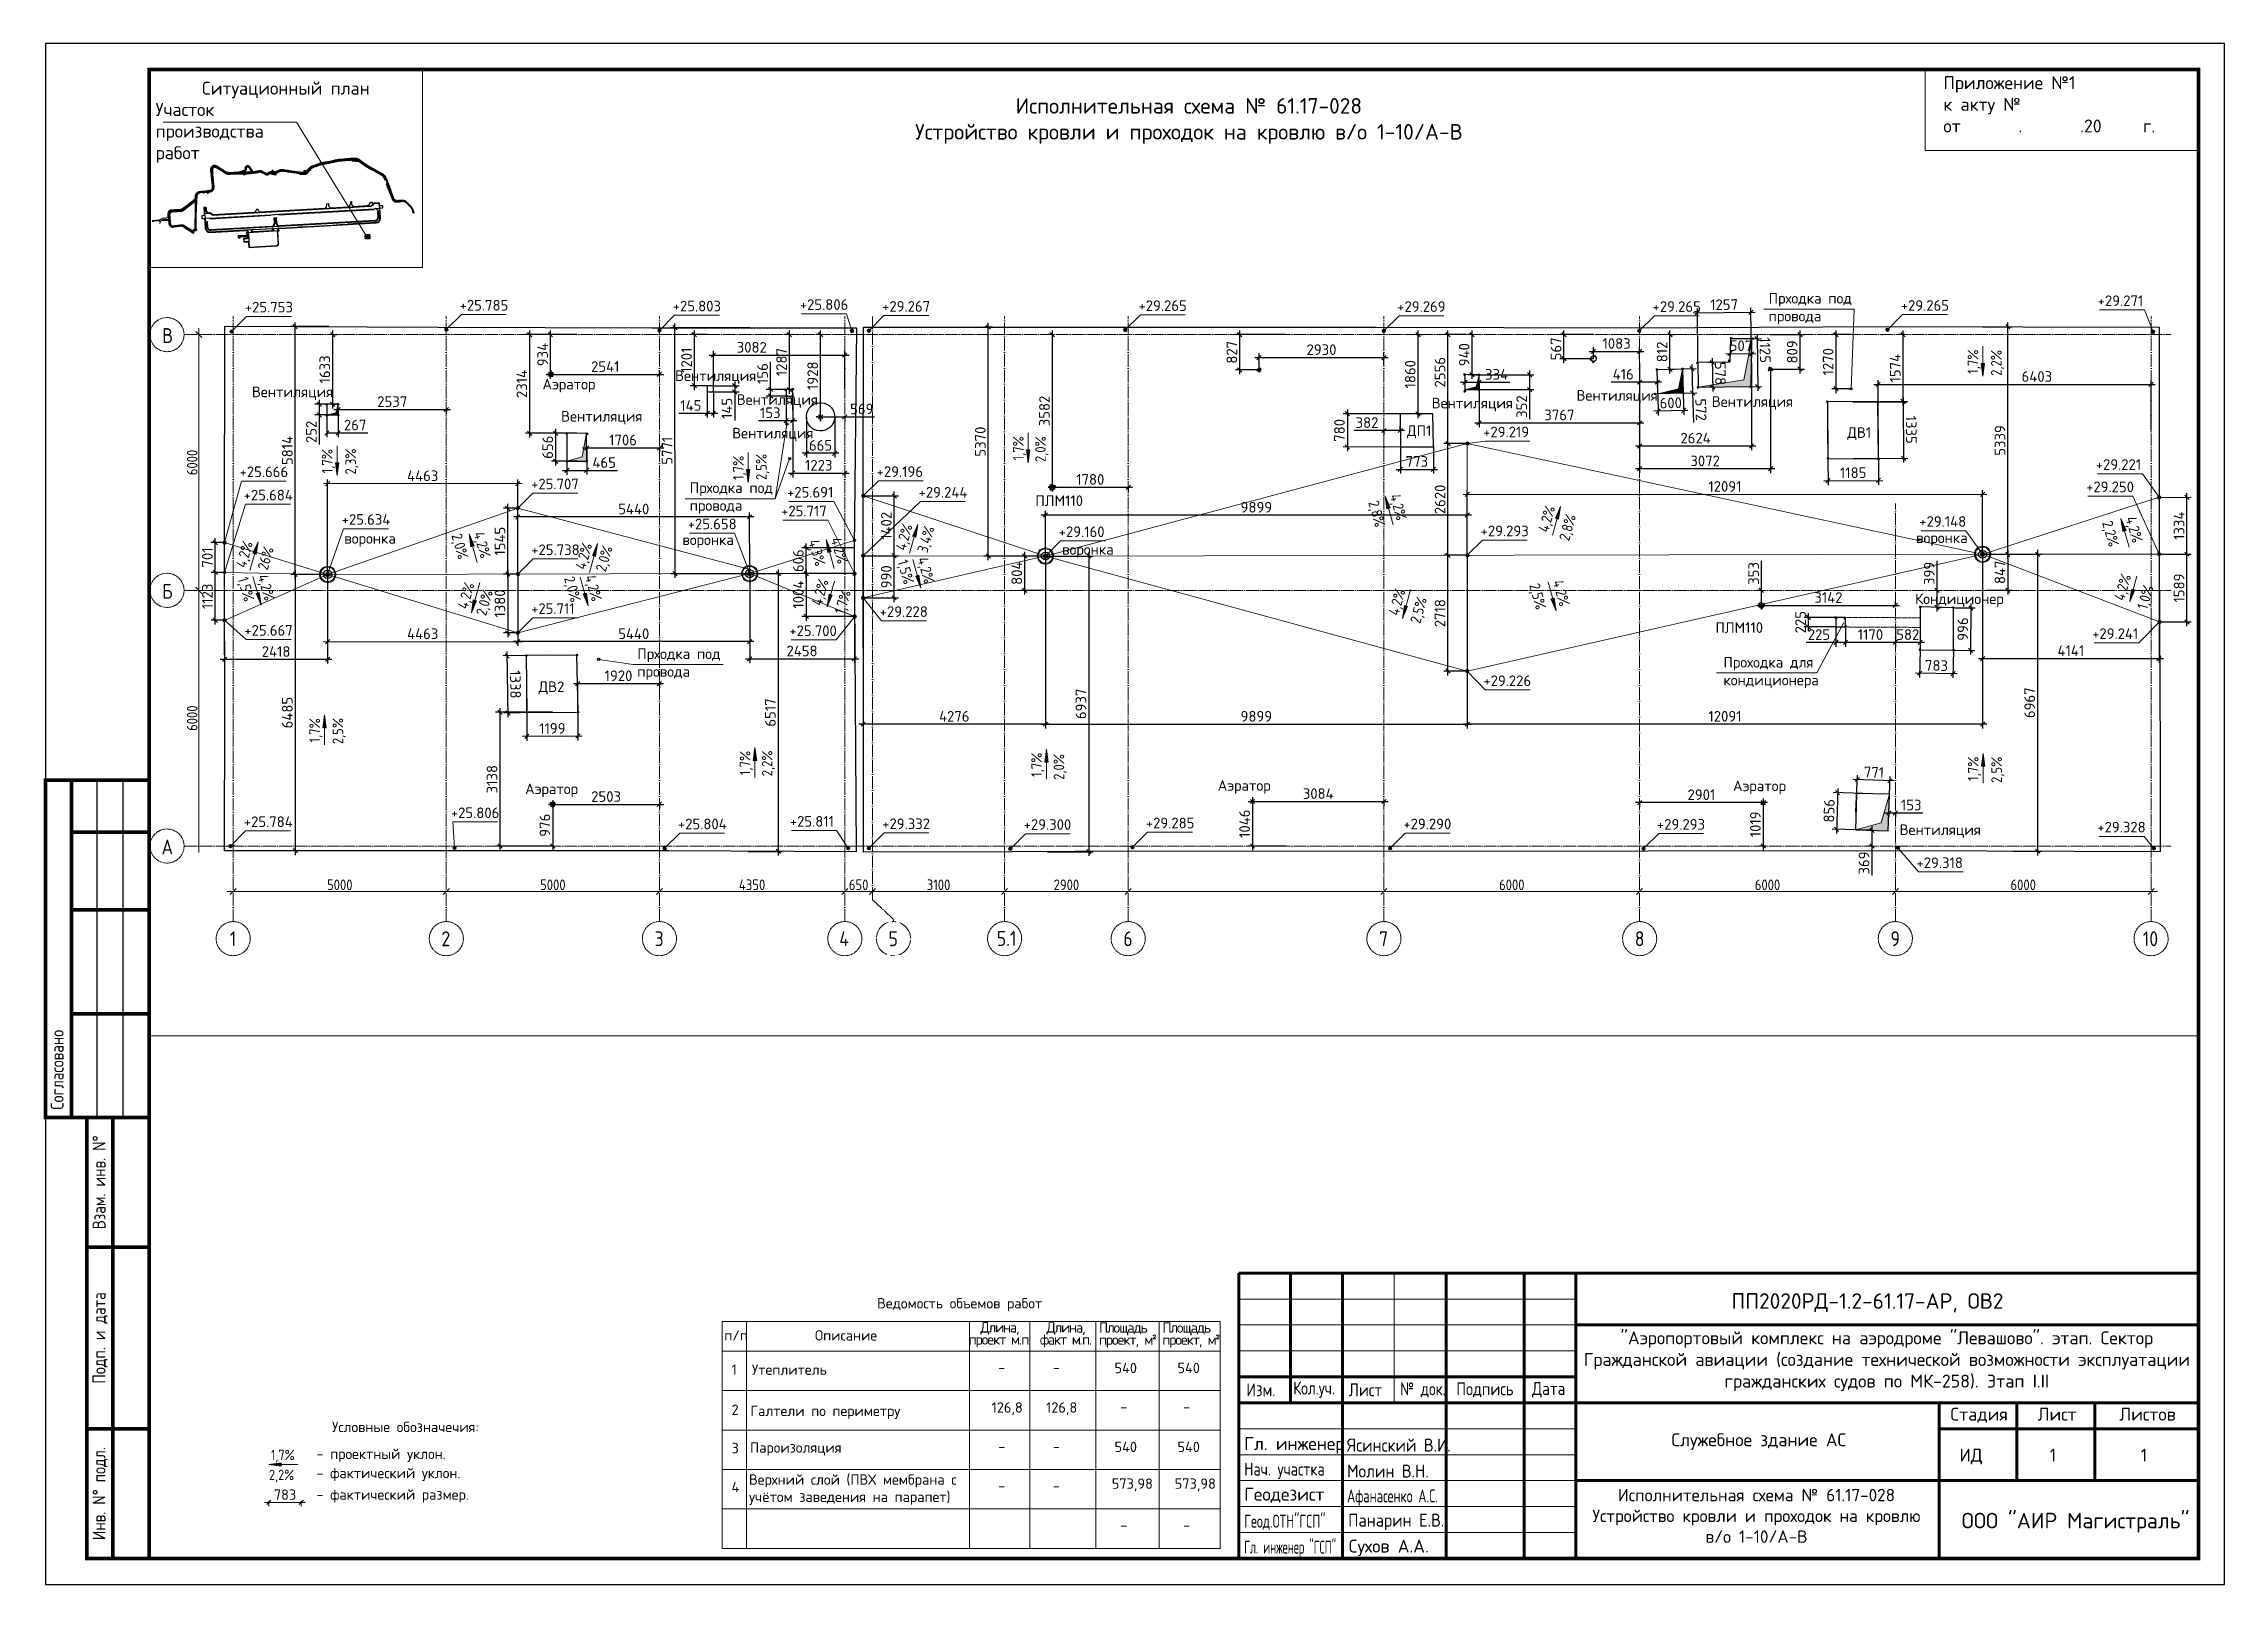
# Paper-space layout 'Лист1' of a CAD drawing. Header units: metres, sheet in millimetres. Extents: x 332 to 753, y -13 to 284.
# The model-space entities are those that its viewports show. They can reach past a viewport. Long polylines and large blocks are cut down to what shows.
import ezdxf
from ezdxf.enums import TextEntityAlignment as Align

# ---------------------------------------------------------------- set-up
doc = ezdxf.new("R2010")
doc.units = ezdxf.units.M
doc.header["$PDMODE"] = 35
doc.header["$PDSIZE"] = 0.02
for name, pattern in [('_ШПТ__20_т__2_5__Линия сетки', [25, 20, -2.5, 0, -2.5]), ('CENTER', [50.8, 31.75, -6.35, 6.35, -6.35]), ('невидимаяX2', [19.05, 12.7, -6.35])]:
    doc.linetypes.add(name, pattern=pattern)
for name, color, linetype, lineweight in [('08 - Текст', 4, 'Continuous', 13), ('G-ANNO-TTLB', 7, 'Continuous', 9), ('Высотные отметки', 7, 'Continuous', 9), ('К_Лист_основная', 7, 'Continuous', 13), ('К_Лист_тонкая', 7, 'Continuous', 13), ('Линии1', 7, 'Continuous', 30), ('ОСИ', 251, 'CENTER', 18), ('Размеры', 7, 'Continuous', 9), ('Уклоны в точках', 7, 'Continuous', 9)]:
    doc.layers.add(name, color=color, linetype=linetype, lineweight=lineweight)
for name, color, linetype in [('PDF _Геометрия', 7, 'Continuous'), ('PDF _Сплошная заливка', 7, 'Continuous'), ('PDF _Текст', 7, 'Continuous'), ('О_Формат', 7, 'Continuous'), ('Оформление на листе', 7, 'Continuous'), ('рамка', 7, 'Continuous'), ('Слой1', 7, 'Continuous')]:
    doc.layers.add(name, color=color, linetype=linetype)
doc.layers.add('Сантехнические приборы', color=7, linetype='Continuous', lineweight=18, true_color=0x0080c0)
doc.styles.add('159', font='arial.ttf')
doc.styles.add('GOST 2.304 type A', font='isocpeur.ttf')
doc.styles.add('GOST Common', font='', dxfattribs={"width": 0.9, "height": 350})
doc.styles.add('GOST Common_1', font='', dxfattribs={"width": 0.9, "height": 210})
doc.styles.add('GOST Common_2', font='', dxfattribs={"width": 0.9, "height": 250})
doc.styles.add('ISOCPEUR', font='isocpeur.ttf', dxfattribs={"height": 375})
doc.styles.add('ISOCPEUR_3', font='isocpeur.ttf', dxfattribs={"width": 0.85, "height": 2.5})
doc.styles.add('ISOCPEUR_5', font='isocpeur.ttf', dxfattribs={"width": 0.8, "height": 250})
doc.styles.add('ISOCPEUR_I_6', font='isocpeur.ttf', dxfattribs={"height": 2.5})
doc.styles.add('PDF Arial', font='arial.ttf')
doc.styles.add('SPDS', font='simplex.shx', dxfattribs={"width": 0.8})
doc.styles.get("Standard").update_dxf_attribs({"font": 'arial.ttf'})
doc.styles.get('GOST Common').set_extended_font_data('GOST Common')
doc.styles.get('GOST Common_1').set_extended_font_data('GOST Common')
doc.styles.get('GOST Common_2').set_extended_font_data('GOST Common')
doc.dimstyles.new('ISO-25', dxfattribs={"dimtxt": 0.25, "dimasz": 0.1, "dimexe": 0.1, "dimexo": 0, "dimgap": 0.06, "dimtad": 1, "dimdec": 0, "dimlfac": 1000, "dimtxsty": 'GOST 2.304 type A', "dimblk": 'OBLIQUE', "dimcen": 2.5, "dimdle": 0.1, "dimadec": 0, "dimazin": 0, "dimtfac": 1, "dimtdec": 0, "dimtmove": 0, "dimatfit": 3, "dimfxl": 1, "dimarcsym": 0})

psp = doc.layouts.new('Лист1')

# ---------------------------------------------------------------- texts
at = {"color": 7, "lineweight": 15, "style": 'ISOCPEUR_I_6'}
for s, p in [('Условные обозначечия:', (388.07, 16.06)), ('- проектный уклон. ', (385.07, 10.87)), ('- фактический уклон. ', (385.07, 7.18)), ('- фактический размер. ', (385.07, 3.03))]:
    psp.add_text(s, height=2, dxfattribs=at).set_placement(p)
at = {"lineweight": 9, "char_height": 2.5, "attachment_point": 1, "style": '159'}
for s, insert in [('{\\fISOCPEUR|b0|i0|c204|p34;\\C7;Приложение №1\\Pк акту №\\Pот \\L      \\l.\\L       \\l.20\\L     \\lг.  }', (698.65, 277.43)), ('{\\fISOCPEUR|b0|i0|c204|p34;\\C7;Ситуационный план}', (363.01, 276.38)), ('{\\fISOCPEUR|b0|i0|c204|p34;\\C7;Участок \\Pпроизводства \\Pработ}', (354.06, 272.26))]:
    psp.add_mtext_dynamic_manual_height_columns(s, width=77.454, gutter_width=0.25, heights=[0], dxfattribs=dict(at, insert=insert))
at = {"color": 7, "lineweight": 15, "attachment_point": 1, "style": 'ISOCPEUR_I_6'}
for s, insert, char_height, width in [('\\pxqc;{\\C0;Исполнительная схема} № 61.17-028{\\T0.85;  }  \\P\\pt20;Устройство кровли и проходок на кровлю в/о 1-10/А-В', (466.34, 273.22), 3, 173.769), ('\\pxqc;{\\C256;"Аэропортовый комплекс на аэродроме "Левашово". этап. Сектор\\PГражданской авиации (создание технической возможности эксплуатации\\Pгражданских судов по МК-258). Этап I.II}', (628.44, 35.49), 2.5, 118.6229), ('\\pxqc;{\\C0;Исполнительная схема} № 61.17-028{\\T0.85;  }  \\P\\pt20;Устройство кровли и проходок на кровлю в/о 1-10/А-В', (628.01, 5.13), 2.4, 69.2338)]:
    psp.add_mtext(s, dxfattribs=dict(at, insert=insert, char_height=char_height, width=width))
at = {"color": 7, "linetype": 'Continuous', "lineweight": 15, "insert": (663.08, 14.25), "char_height": 2.5, "width": 65.0507, "attachment_point": 5, "style": 'ISOCPEUR_I_6'}
psp.add_mtext('{\\C256;Служебное здание АС}', dxfattribs=at)
at = {"lineweight": 9, "insert": (379, 4.01), "char_height": 2, "attachment_point": 5, "rotation": 0, "style": 'GOST 2.304 type A'}
psp.add_mtext('783', dxfattribs=at)
at = {"layer": '08 - Текст', "color": 7, "char_height": 2.5, "attachment_point": 4, "style": 'ISOCPEUR_3'}
for s, insert in [('Изм.', (564.3, 24.22)), ('{\\W0.8;Кол.уч.}', (573.34, 24.22)), ('Лист', (584.05, 24.22)), ('{\\W0.8;№ док.}', (593.94, 24.22)), ('Подпись', (604.76, 24.22)), ('Дата', (619.39, 24.22))]:
    psp.add_mtext_dynamic_manual_height_columns(s, width=10, gutter_width=12.5, heights=[0], dxfattribs=dict(at, insert=insert))
at = {"layer": 'G-ANNO-TTLB', "lineweight": 15, "style": 'ISOCPEUR_5'}
for s, p in [('Стадия', (700.01, 18.28)), ('Лист', (716.82, 18.28)), ('Листов', (732.57, 18.28)), ('ИД', (701.76, 10.38)), ('1', (719.13, 10.38)), ('1', (736.71, 10.38))]:
    psp.add_text(s, height=2.5, dxfattribs=at).set_placement(p)
at = {"layer": 'PDF _Текст', "insert": (493.14, 39.36), "char_height": 2, "attachment_point": 7, "style": 'ISOCPEUR'}
psp.add_mtext('Ведомость объемов работ', dxfattribs=at)
at = {"layer": 'PDF _Текст', "char_height": 2, "attachment_point": 7, "style": 'ISOCPEUR'}
for s, insert, width in [('п/п', (463.68, 33.72), 2.7421), ('Описание', (481.16, 33.72), 10.0691), ('1', (465.07, 27.11), 10.0691), ('Утеплитель', (469, 27.11), 10.0691), ('2', (465.07, 19.37), 10.0691), ('Галтели по периметру', (468.69, 18.62), 30.4422), ('3', (465.07, 12), 10.0691), ('Пароизоляция', (468.62, 11.55), 24.7833), ('4', (465.07, 4.48), 10.0691), ('Верхний слой (ПВХ мембрана с учётом заведения на парапет)', (468.44, 2.05), 42.7373)]:
    psp.add_mtext(s, dxfattribs=dict(at, insert=insert, width=width))
at = {"layer": 'PDF _Текст', "char_height": 2, "attachment_point": 7, "line_spacing_factor": 0.7, "style": 'ISOCPEUR'}
for s, insert, width in [('\\pxqc;{\\T0.85;Длина,\\Pпроект м.п.}', (509.59, 32.39), 14.3333), ('\\pxqc;{\\T0.85;Длина,\\Pфакт м.п.}', (522.32, 32.39), 14.3333), ('{\\T0.85;Площадь проект, м²}', (535.89, 32.35), 11.4481), ('{\\T0.85;Площадь проект, м²}', (548.1, 32.35), 11.4481), ('540', (538.89, 27.43), 10.0691), ('540', (551.02, 27.43), 10.0691), ('-', (516.47, 27.56), 10.0691), ('-', (526.99, 27.56), 10.0691), ('126,8', (515.19, 19.35), 10.0691), ('126,8', (525.7, 19.35), 10.0691), ('-', (539.99, 19.96), 10.0691), ('-', (552.12, 19.96), 10.0691), ('-', (516.47, 12.33), 10.0691), ('-', (526.99, 12.33), 10.0691), ('540', (538.89, 12.21), 10.0691), ('540', (551.02, 12.21), 10.0691), ('-', (516.47, 4.73), 10.0691), ('-', (526.99, 4.73), 10.0691), ('573,98', (538.36, 4.67), 10.0691), ('573,98', (550.49, 4.67), 10.0691), ('-', (539.99, -2.87), 10.0691), ('-', (552.12, -2.87), 10.0691)]:
    psp.add_mtext(s, dxfattribs=dict(at, insert=insert, width=width))
at = {"layer": 'Оформление на листе', "lineweight": 9, "style": 'ISOCPEUR'}
for s, p in [('Гл. инженер', (563.89, 12.61)), ('Геодезист', (563.89, 2.85)), (' Сухов А.А.', (582.46, -7.15))]:
    psp.add_text(s, height=2.5, dxfattribs=at).set_placement(p)
for s, width, p in [('Ясинский В.И.', 0.9, (583.71, 12.31)), ('Нач. участка', 0.8, (563.89, 7.69)), ('Молин В.Н.', 0.9, (583.71, 7.31)), ('Афанасенко А.С.', 0.7, (583.71, 2.52)), ('Геод.ОТН"ГСП"', 0.7, (563.89, -2.35)), ('Панарин Е.В.', 0.9, (583.92, -2.15)), ('Гл. инженер "ГСП"', 0.6, (563.89, -7.35))]:
    psp.add_text(s, height=2.5, dxfattribs=dict(at, width=width)).set_placement(p)
at = {"layer": 'рамка', "lineweight": 15, "style": 'ISOCPEUR_I_6'}
psp.add_text('ПП2020РД-1.2-61.17-АР, ОВ2', height=3, dxfattribs=at).set_placement((684.02, 39.84), align=Align.CENTER)
at = {"layer": 'рамка', "color": 7, "lineweight": 15, "insert": (702.18, 0.51), "char_height": 2.9936, "width": 74.6261, "attachment_point": 1, "style": 'ISOCPEUR_I_6'}
psp.add_mtext('ООО "АИР Магистраль"', dxfattribs=at)
at = {"layer": 'Уклоны в точках', "char_height": 2, "width": 5.6962, "attachment_point": 1, "rotation": 360, "line_spacing_factor": 1.022761, "style": 'GOST Common_2'}
for s, insert in [('1,7%', (376.29, 12.66)), ('2,2%', (375.91, 8.82))]:
    psp.add_mtext(s, dxfattribs=dict(at, insert=insert))

msp = doc.modelspace()

# ---------------------------------------------------------------- texts
at = {"char_height": 0.25, "width": 1.266666, "attachment_point": 1, "rotation": 273.25305, "style": 'ISOCPEUR'}
for s, insert in [('+25.684', (107725.1795, 110843.7281, -29.1756)), ('+25.666', (107725.7197, 110843.8542, -3.5023)), ('+25.753', (107729.5841, 110843.951, -3.5023)), ('+25.784', (107717.5281, 110843.2893, -29.1756)), ('+25.667', (107722.0119, 110843.5316, -29.1756)), ('Вентиляция', (107727.6093, 110843.6726)), ('воронка', (107724.3004, 110841.3133)), ('+25.634', (107724.7391, 110841.3992, -29.1756)), ('+25.785', (107729.9147, 110838.9217, -29.1756)), ('+25.806', (107718.013, 110838.4513, -29.1756)), ('Аэратор', (107718.6732, 110836.744)), ('ДВ2', (107721.0823, 110836.5653)), ('+25.711', (107722.9042, 110836.8429, -29.1756)), ('+25.738', (107724.2821, 110836.9182, -29.1756)), ('+25.707', (107725.8246, 110837.0089, -3.4683)), ('Аэратор', (107728.1785, 110836.8764)), ('Вентиляция', (107727.4492, 110836.3962)), ('Вентиляция', (107728.5518, 110833.7811)), ('+25.803', (107730.1785, 110833.9286, -29.1756)), ('+25.804', (107718.0535, 110833.1168, -29.1756)), ('воронка', (107724.7183, 110833.3923)), ('+25.658', (107725.0945, 110833.2873, -29.1756)), ('Вентиляция', (107727.282, 110832.3662)), ('Вентиляция', (107728.0742, 110832.3058)), ('+25.717', (107725.5226, 110831.1167, -3.5195)), ('+25.691', (107725.9704, 110831.003, -29.1756)), ('+25.806', (107730.3841, 110830.9527, -29.1756)), ('+25.811', (107718.2641, 110830.4992, -29.1756)), ('+25.700', (107722.7277, 110830.7644, -29.1756)), ('+29.196', (107726.5725, 110828.9318)), ('+29.267', (107730.4508, 110829.0227, -29.1756)), ('+29.228', (107723.2971, 110828.6734)), ('+29.332', (107718.3298, 110828.3313, -29.1756)), ('+29.244', (107726.1439, 110827.9211)), ('+29.300', (107718.5005, 110825.0173, -29.1756)), ('ПЛМ110', (107726.1022, 110825.1731)), ('воронка', (107724.998, 110824.4827)), ('+29.160', (107725.4064, 110824.5858)), ('+29.265', (107730.8093, 110823.0172, -29.1756)), ('+29.285', (107718.6995, 110822.157, -29.1756)), ('Аэратор', (107719.6743, 110820.5236)), ('+29.269', (107731.1321, 110816.9554, -29.1756)), ('+29.290', (107719.0201, 110816.1229, -29.1756)), ('ДП1', (107728.2361, 110816.5616)), ('Вентиляция', (107728.9184, 110816.0192)), ('+29.293', (107725.9873, 110814.7036)), ('+29.219', (107728.3093, 110814.775, 0.043)), ('+29.226', (107722.4812, 110814.4388)), ('Вентиляция', (107729.2912, 110812.6376)), ('+29.265', (107731.4729, 110810.9739, -29.1756)), ('+29.293', (107719.3483, 110810.1827, -29.1756)), ('Вентиляция', (107729.3258, 110809.4603)), ('ПЛМ110', (107724.0359, 110809.0732)), ('Аэратор', (107720.3513, 110808.452)), ('ДВ1', (107728.7814, 110806.2443)), ('+29.265', (107731.8291, 110805.1611, -29.1756)), ('Вентиляция', (107719.546, 110804.4896)), ('Кондиционер', (107724.9762, 110804.4362)), ('воронка', (107726.4071, 110804.4926)), ('+29.148', (107726.7928, 110804.4395, -29.1756)), ('+29.318', (107718.7939, 110804.0499, -29.1756)), ('+29.241', (107724.3959, 110800.2397, -58.3406)), ('+29.250', (107727.8257, 110800.5773, -58.3406)), ('+29.221', (107728.3611, 110800.3815, -29.165)), ('+29.271', (107732.2016, 110800.5547, -29.1756)), ('+29.328', (107719.8689, 110799.8614, -29.1756))]:
    msp.add_mtext(s, dxfattribs=dict(at, insert=insert))
at = {"color": 1, "char_height": 0.25, "attachment_point": 1, "rotation": 273.25305, "style": 'ISOCPEUR'}
for s, insert, width in [('Прходка под провода', (107721.9884, 110834.2956, 24.5782), 2.006311), ('Прходка под провода', (107725.9473, 110833.2888), 2.006311), ('Проходка для кондиционера', (107723.2343, 110808.8398), 2.207971), ('Прходка под провода', (107731.8221, 110808.2665, 27.9622), 2.006311)]:
    msp.add_mtext(s, dxfattribs=dict(at, insert=insert, width=width))
at = {"layer": 'PDF _Текст', "attachment_point": 7, "style": 'PDF Arial'}
for s, insert, char_height, rotation in [('Инв. № подл.', (107716.8202, 110843.4976), 0.0000977, 3.25305), ('5', (107716.8208, 110843.4939), 0.0000827, 273.25305), ('Материалы устройства деф. шва', (107716.8209, 110843.4927), 0.0000827, 273.25305), ('26,23', (107716.8211, 110843.4897), 0.0000827, 273.25305), ('4', (107716.8212, 110843.4939), 0.0000827, 273.25305), ('-', (107716.8212, 110843.489), 0.0000827, 273.25305), ('Верхний слой (ПВХ мембрана с учётом заведения на парапет)', (107716.8213, 110843.4935), 0.0000827, 273.25305), ('М 1:100', (107716.8213, 110843.4786), 0.000107, 273.25305), ('Подп. и дата', (107716.8214, 110843.4977), 0.0000977, 3.25305), ('-', (107716.8215, 110843.4896), 0.0000827, 273.25305), ('1041,77', (107716.8215, 110843.4892), 0.0000827, 273.25305), ('План кровли', (107716.8214, 110843.4788), 0.000107, 273.25305), ('3', (107716.8216, 110843.4939), 0.0000827, 273.25305), ('Пароизоляция', (107716.8217, 110843.4922), 0.0000827, 273.25305), ('-', (107716.8219, 110843.4896), 0.0000827, 273.25305), ('914,40', (107716.8219, 110843.4892), 0.0000827, 273.25305), ('с караульным помещением', (107716.8219, 110843.4792), 0.0000888, 273.25305), ('2', (107716.822, 110843.494), 0.0000827, 273.25305), ('Разработал', (107716.8219, 110843.4823), 0.0000888, 273.25305), ('Булатов А.', (107716.822, 110843.4815), 0.0000888, 273.25305), ('Контрольно-пропускной пункт (КПП)', (107716.822, 110843.4794), 0.0000888, 273.25305), ('Р', (107716.822, 110843.4768), 0.000133, 273.25305), ('4', (107716.822, 110843.4762), 0.000133, 273.25305), ('Галтели по периметру', (107716.8221, 110843.4925), 0.0000827, 273.25305), ('Изм.', (107716.8222, 110843.4823), 0.0000888, 273.25305), ('Кол.уч. Лист № док. Подпись Дата', (107716.8222, 110843.482), 0.0000888, 273.25305), ('124,20', (107716.8223, 110843.4898), 0.0000827, 273.25305), ('стадия', (107716.8223, 110843.4769), 0.0000888, 273.25305), ('лист', (107716.8223, 110843.4763), 0.0000888, 273.25305), ('1', (107716.8224, 110843.494), 0.0000827, 273.25305), ('-', (107716.8223, 110843.489), 0.0000827, 273.25305), ('листов', (107716.8224, 110843.4757), 0.0000888, 273.25305), ('Взам. инв. №', (107716.8225, 110843.4978), 0.0000977, 3.25305), ('Утеплитель', (107716.8225, 110843.4922), 0.0000827, 273.25305), ('авиации (создание технической возможности эксплуатации гражданских судов по', (107716.8225, 110843.4797), 0.0000888, 273.25305), ('МК-258). Этап I.I', (107716.8225, 110843.4779), 0.0000888, 273.25305), ('-', (107716.8227, 110843.4896), 0.0000827, 273.25305), ('914,40', (107716.8227, 110843.4892), 0.0000827, 273.25305), ('"Аэропортовый комплекс на аэродроме "Левашово". I этап. Сектор гражданской', (107716.8226, 110843.4796), 0.0000888, 273.25305), ('п/п', (107716.8228, 110843.4941), 0.0000827, 273.25305), ('Описание', (107716.8229, 110843.4922), 0.0000827, 273.25305), ('м.п.', (107716.8229, 110843.4897), 0.0000827, 273.25305), ('м²', (107716.823, 110843.4891), 0.0000827, 273.25305), ('Длина,', (107716.8231, 110843.4898), 0.0000827, 273.25305), ('Площадь,', (107716.8231, 110843.4893), 0.0000827, 273.25305), ('ПП2020РД-1.2-57-АР', (107716.823, 110843.4783), 0.000133, 273.25305), ('Расход материалов кровли', (107716.8231, 110843.4925), 0.000118, 273.25305), ('Согласовано', (107716.8234, 110843.4982), 0.000107, 3.25305), ('1. Пирог и узлы кровли см. разрезы. Лист 25.', (107716.8251, 110843.4781), 0.0000888, 273.25305), ('УКАЗАНИЯ:', (107716.8254, 110843.4781), 0.0000888, 273.25305), ('План кровли', (107716.8357, 110843.4877), 0.0002, 273.25305)]:
    msp.add_mtext(s, dxfattribs=dict(at, insert=insert, char_height=char_height, rotation=rotation))
at = {"layer": 'ОСИ', "char_height": 0.35, "attachment_point": 1, "rotation": 273.25305, "style": 'GOST Common'}
for s, insert, width in [('\\fGOST Common|b0|i0|c204|p34|;\\W.9;В', (107728.8582, 110845.852), 0.310253), ('\\fGOST Common|b0|i0|c204|p34|;\\W.9;Б', (107722.8678, 110845.5115), 0.310253), ('\\fGOST Common|b0|i0|c204|p34|;\\W.9;А', (107716.8767, 110845.1859), 0.346329), ('\\fGOST Common|b0|i0|c204|p34|;\\W.9;1', (107714.8183, 110843.4627), 0.187595), ('\\fGOST Common|b0|i0|c204|p34|;\\W.9;2', (107715.1, 110838.5062), 0.274177), ('\\fGOST Common|b0|i0|c204|p34|;\\W.9;3', (107715.3839, 110833.5116), 0.266962), ('\\fGOST Common|b0|i0|c204|p34|;\\W.9;4', (107715.6297, 110829.1861), 0.310253), ('5.1', (107715.8444, 110825.4965), 0.274177), ('\\fGOST Common|b0|i0|c204|p34|;\\W.9;6', (107716.0079, 110822.532), 0.274177), ('\\fGOST Common|b0|i0|c204|p34|;\\W.9;7', (107716.3484, 110816.5417), 0.274177), ('\\fGOST Common|b0|i0|c204|p34|;\\W.9;8', (107716.6889, 110810.5514), 0.274177), ('\\fGOST Common|b0|i0|c204|p34|;\\W.9;9', (107717.0294, 110804.561), 0.274177), ('10', (107717.3654, 110798.648), 0.461772)]:
    msp.add_mtext(s, dxfattribs=dict(at, insert=insert, width=width))
at = {"layer": 'ОСИ', "linetype": '_ШПТ__20_т__2_5__Линия сетки', "insert": (107715.6953, 110828.0327), "char_height": 0.35, "width": 0.274177, "attachment_point": 1, "rotation": 273.25305, "style": 'GOST Common'}
msp.add_mtext('\\fGOST Common|b0|i0|c204|p34|;\\W.9;5', dxfattribs=at)
at = {"layer": 'Размеры', "lineweight": 20, "char_height": 0.25, "attachment_point": 5, "style": 'GOST Common_1'}
for s, insert, width, rotation in [('\\A1;6000', (107719.7603, 110844.6295), 0.756843, 3.25305), ('\\A1;6000', (107725.7506, 110844.97), 0.756843, 3.25305), ('\\A1;5000', (107716.0533, 110840.9505), 0.756843, 273.25305), ('\\A1;5000', (107716.3371, 110835.9586), 0.756843, 273.25305), ('\\A1;4350', (107716.6024, 110831.2911), 0.782412, 273.25305), ('\\A1;650', (107716.7442, 110828.7951), 0.567632, 273.25305), ('\\A1;3100', (107716.8506, 110826.9231), 0.756843, 273.25305), ('\\A1;2900', (107717.0209, 110823.928), 0.756843, 273.25305), ('\\A1;6000', (107717.6139, 110813.4948), 0.756843, 273.25305), ('\\A1;6000', (107717.9543, 110807.5045), 0.756843, 273.25305), ('\\A1;6000', (107718.2948, 110801.5141), 0.756843, 273.25305)]:
    msp.add_mtext(s, dxfattribs=dict(at, insert=insert, width=width, rotation=rotation))
at = {"layer": 'Слой1', "char_height": 0.01, "rotation": 273.25305}
for s, insert, width, attachment_point in [(' 25.722', (107727.0396, 110841.8779, 25.7216), 0.56, 1), (' 142', (107727.0396, 110841.8779, 25.7216), 0.4, 7), (' 25.729', (107727.2924, 110841.8955, 25.7287), 0.56, 1), (' 145', (107727.2924, 110841.8955, 25.7287), 0.4, 7), (' 25.723', (107727.0617, 110841.6126, 25.7235), 0.56, 1), (' 143', (107727.0617, 110841.6126, 25.7235), 0.4, 7), (' 25.728', (107727.3116, 110841.629, 25.7283), 0.56, 1), (' 144', (107727.3116, 110841.629, 25.7283), 0.4, 7), (' 25.728', (107720.342, 110836.8003, 25.7282), 0.56, 1), (' 131', (107720.342, 110836.8003, 25.7282), 0.4, 7), (' 25.705', (107721.6719, 110836.8876, 25.7051), 0.56, 1), (' 134', (107721.6719, 110836.8876, 25.7051), 0.4, 7), (' 25.747', (107728.2566, 110836.6544, 25.747), 0.56, 1), (' 148', (107728.2566, 110836.6544, 25.747), 0.4, 7), (' 25.746', (107728.2768, 110836.7187, 25.7463), 0.56, 1), (' 147', (107728.2768, 110836.7187, 25.7463), 0.4, 7), (' 25.754', (107728.3246, 110836.6536, 25.7537), 0.56, 1), (' 149', (107728.3246, 110836.6536, 25.7537), 0.4, 7), (' 25.782', (107718.1729, 110836.0654, 25.7822), 0.56, 1), (' 136', (107718.1729, 110836.0654, 25.7822), 0.4, 7), (' 25.783', (107718.2469, 110836.1067, 25.783), 0.56, 1), (' 25.78', (107718.254, 110836.0356, 25.7796), 0.48, 1), (' 135', (107718.2469, 110836.1067, 25.783), 0.4, 7), (' 137', (107718.254, 110836.0356, 25.7796), 0.4, 7), (' 25.717', (107726.2768, 110836.1916, 25.7172), 0.56, 1), (' 126', (107726.2768, 110836.1916, 25.7172), 0.4, 7), (' 25.735', (107726.9315, 110836.2336, 25.7354), 0.56, 1), (' 125', (107726.9315, 110836.2336, 25.7354), 0.4, 7), (' 25.726', (107720.4131, 110835.5956, 25.7259), 0.56, 1), (' 132', (107720.4131, 110835.5956, 25.7259), 0.4, 7), (' 25.705', (107721.7528, 110835.6994, 25.7053), 0.56, 1), (' 133', (107721.7528, 110835.6994, 25.7053), 0.4, 7), (' 25.722', (107726.3079, 110835.7277, 25.7218), 0.56, 1), (' 127', (107726.3079, 110835.7277, 25.7218), 0.4, 7), (' 25.741', (107726.9483, 110835.756, 25.7407), 0.56, 1), (' 124', (107726.9483, 110835.756, 25.7407), 0.4, 7), (' 25.754', (107728.101, 110831.1422, 25.7539), 0.56, 1), (' 25.754', (107728.1053, 110830.9917, 25.7544), 0.56, 1), (' 118', (107728.101, 110831.1422, 25.7539), 0.4, 7), (' 119', (107728.1053, 110830.9917, 25.7544), 0.4, 7), (' 25.76', (107728.2484, 110831.1607, 25.7605), 0.48, 1), (' 117', (107728.2484, 110831.1607, 25.7605), 0.4, 7), (' 25.756', (107728.2672, 110830.9952, 25.7562), 0.56, 1), (' 116', (107728.2672, 110830.9952, 25.7562), 0.4, 7), (' 29.195', (107726.2663, 110824.8213, 29.1954), 0.56, 1), (' 94', (107726.2663, 110824.8213, 29.1954), 0.3, 7), (' 29.198', (107726.3571, 110824.8286, 29.1978), 0.56, 1), (' 96', (107726.3571, 110824.8286, 29.1978), 0.3, 7), (' 29.194', (107726.3424, 110824.7336, 29.1944), 0.56, 1), (' 95', (107726.3424, 110824.7336, 29.1944), 0.3, 7), (' 29.255', (107729.3111, 110820.0928, 29.2547), 0.56, 1), (' 85', (107729.3111, 110820.0928, 29.2547), 0.3, 7), (' 29.25', (107729.334, 110820.1307, 29.2502), 0.48, 1), (' 87', (107729.334, 110820.1307, 29.2502), 0.3, 7), (' 29.253', (107729.3674, 110820.0855, 29.2527), 0.56, 1), (' 86', (107729.3674, 110820.0855, 29.2527), 0.3, 7), (' 29.238', (107729.1143, 110815.2526, 29.2383), 0.56, 1), (' 80', (107729.1143, 110815.2526, 29.2383), 0.3, 7), (' 29.258', (107729.5051, 110815.2785, 29.2575), 0.56, 1), (' 79', (107729.5051, 110815.2785, 29.2575), 0.3, 7), (' 29.241', (107729.17, 110814.9225, 29.2406), 0.56, 1), (' 77', (107729.17, 110814.9225, 29.2406), 0.3, 7), (' 29.258', (107729.5183, 110814.9369, 29.2576), 0.56, 1), (' 78', (107729.5183, 110814.9369, 29.2576), 0.3, 7), (' 29.273', (107729.9808, 110812.2782, 29.2729), 0.56, 1), (' 74', (107729.9808, 110812.2782, 29.2729), 0.3, 7), (' 29.275', (107730.0328, 110812.3452, 29.2753), 0.56, 1), (' 76', (107730.0328, 110812.3452, 29.2753), 0.3, 7), (' 29.278', (107730.11, 110812.2704, 29.2777), 0.56, 1), (' 75', (107730.11, 110812.2704, 29.2777), 0.3, 7), (' 29.257', (107729.3025, 110810.7846, 29.2566), 0.56, 1), (' 71', (107729.3025, 110810.7846, 29.2566), 0.3, 7), (' 29.27', (107729.878, 110810.7779, 29.2697), 0.48, 1), (' 72', (107729.878, 110810.7779, 29.2697), 0.3, 7), (' 29.254', (107729.3573, 110810.1324, 29.2538), 0.56, 1), (' 70', (107729.3573, 110810.1324, 29.2538), 0.3, 7), (' 29.269', (107729.9279, 110810.1791, 29.2692), 0.56, 1), (' 73', (107729.9279, 110810.1791, 29.2692), 0.3, 7), (' 29.259', (107729.517, 110809.7925, 29.2592), 0.56, 1), (' 69', (107729.517, 110809.7925, 29.2592), 0.3, 7), (' 29.268', (107730.0933, 110809.8398, 29.2681), 0.56, 1), (' 68', (107730.0933, 110809.8398, 29.2681), 0.3, 7), (' 29.273', (107730.1805, 110809.102, 29.2725), 0.56, 1), (' 67', (107730.1805, 110809.102, 29.2725), 0.3, 7), (' 29.295', (107730.7117, 110809.0836, 29.2947), 0.56, 1), (' 66', (107730.7117, 110809.0836, 29.2947), 0.3, 7), (' 29.254', (107729.6025, 110808.5592, 29.2537), 0.56, 1), (' 64', (107729.6025, 110808.5592, 29.2537), 0.3, 7), (' 29.291', (107730.7291, 110808.5775, 29.2913), 0.56, 1), (' 65', (107730.7291, 110808.5775, 29.2913), 0.3, 7), (' 29.234', (107724.4345, 110808.0054, 29.2341), 0.56, 1), (' 60', (107724.4345, 110808.0054, 29.2341), 0.3, 7), (' 29.241', (107724.5194, 110807.9651, 29.2415), 0.56, 1), (' 58', (107724.5194, 110807.9651, 29.2415), 0.3, 7), (' 29.249', (107724.531, 110808.0633, 29.2486), 0.56, 1), (' 59', (107724.531, 110808.0633, 29.2486), 0.3, 7), (' 29.256', (107730.0195, 110808.1507, 29.2557), 0.56, 1), (' 29.26', (107730.0242, 110808.0848, 29.2602), 0.48, 1), (' 61', (107730.0195, 110808.1507, 29.2557), 0.3, 7), (' 62', (107730.0242, 110808.0848, 29.2602), 0.3, 7), (' 29.264', (107730.0688, 110808.1424, 29.2638), 0.56, 1), (' 63', (107730.0688, 110808.1424, 29.2638), 0.3, 7), (' 29.282', (107719.8389, 110807.7049, 29.2819), 0.56, 1), (' 90', (107719.8389, 110807.7049, 29.2819), 0.3, 7), (' 29.285', (107719.8567, 110807.745, 29.2852), 0.56, 1), (' 89', (107719.8567, 110807.745, 29.2852), 0.3, 7), (' 29.29', (107719.8835, 110807.6782, 29.2901), 0.48, 1), (' 88', (107719.8835, 110807.6782, 29.2901), 0.3, 7), (' 29.218', (107728.0244, 110806.6566, 29.2176), 0.56, 1), (' 54', (107728.0244, 110806.6566, 29.2176), 0.3, 7), (' 29.247', (107729.3541, 110806.7446, 29.247), 0.56, 1), (' 57', (107729.3541, 110806.7446, 29.247), 0.3, 7), (' 29.197', (107724.0856, 110806.2446, 29.1971), 0.56, 1), (' 51', (107724.0856, 110806.2446, 29.1971), 0.3, 7), (' 29.205', (107724.1114, 110806.0206, 29.2049), 0.56, 1), (' 52', (107724.1114, 110806.0206, 29.2049), 0.3, 7), (' 29.199', (107724.2969, 110806.2568, 29.1986), 0.56, 1), (' 53', (107724.2969, 110806.2568, 29.1986), 0.3, 7), (' 29.194', (107724.3076, 110806.2658, 29.1941), 0.56, 1), (' 29.192', (107724.3091, 110806.0491, 29.1923), 0.56, 1), (' 50', (107724.3076, 110806.2658, 29.1941), 0.3, 7), (' 49', (107724.3091, 110806.0491, 29.1923), 0.3, 7), (' 29.225', (107728.0799, 110805.4746, 29.225), 0.56, 1), (' 55', (107728.0799, 110805.4746, 29.225), 0.3, 7), (' 29.246', (107729.4155, 110805.5593, 29.2455), 0.56, 1), (' 56', (107729.4155, 110805.5593, 29.2455), 0.3, 7), (' 29.227', (107724.6675, 110804.2958, 29.2268), 0.56, 1), (' 48', (107724.6675, 110804.2958, 29.2268), 0.3, 7), (' 29.256', (107723.6655, 110804.2445, 29.2558), 0.56, 1), (' 45', (107723.6655, 110804.2445, 29.2558), 0.3, 7), (' 29.256', (107723.6979, 110803.4566, 29.2562), 0.56, 1), (' 46', (107723.6979, 110803.4566, 29.2562), 0.3, 7), (' 29.229', (107724.6922, 110803.5188, 29.2289), 0.56, 1), (' 47', (107724.6922, 110803.5188, 29.2289), 0.3, 7)]:
    msp.add_mtext(s, dxfattribs=dict(at, insert=insert, width=width, attachment_point=attachment_point))
at = {"layer": 'Уклоны в точках', "char_height": 0.25, "attachment_point": 1, "line_spacing_factor": 1.022761, "style": 'GOST Common_2'}
for s, insert, width, rotation in [('1,5%', (107723.1699, 110843.5154), 0.790474, 199.11062), ('4,2%', (107723.3944, 110843.8172), 0.790474, 347.39548), ('4,2%', (107723.2569, 110843.05), 0.790474, 199.11062), ('26%', (107723.3677, 110843.3034), 0.790474, 347.39548), ('1,7%', (107719.3466, 110841.8516), 0.71203, 3.25305), ('1,7%', (107725.6695, 110841.9174), 0.71203, 3.25305), ('2,5%', (107719.3383, 110841.3078), 0.71203, 3.25305), ('2,3%', (107725.6733, 110841.3676), 0.71203, 3.25305), ('2,0%', (107724.4723, 110838.5672), 0.790474, 199.10725), ('2,0%', (107722.5886, 110838.1261), 0.790474, 347.39885), ('4,2%', (107722.7209, 110838.5694), 0.790474, 347.39885), ('4,2%', (107724.5418, 110838.0464), 0.790474, 199.10725), ('2,0%', (107723.617, 110835.8724), 0.790474, 199.10725), ('4,2%', (107723.6791, 110835.3853), 0.790474, 199.10725), ('4,2%', (107723.8032, 110835.8639), 0.790474, 347.39885), ('2,0%', (107723.7779, 110835.3818), 0.790474, 347.39885), ('1,7%', (107726.0589, 110832.2754), 0.71203, 3.25305), ('1,7%', (107719.1547, 110831.7256), 0.71203, 3.25305), ('2,5%', (107726.0894, 110831.738), 0.71203, 3.25305), ('2,2%', (107719.1573, 110831.2086), 0.71203, 3.25305), ('4,3%', (107724.805, 110830.1957, -29.165), 0.790474, 199.11062), ('4,2%', (107723.2718, 110830.2792, -58.33), 0.790474, 347.39548), ('4,2%', (107724.8838, 110829.6748, -29.165), 0.790474, 199.11062), ('1,7%', (107723.0941, 110829.7292, -58.33), 0.790474, 347.39548), ('1,5%', (107724.4512, 110828.0843), 0.790474, 199.11062), ('4,2%', (107724.6756, 110828.3862), 0.790474, 347.39548), ('4,2%', (107724.5381, 110827.6189), 0.790474, 199.11062), ('3,4%', (107724.649, 110827.8724), 0.790474, 347.39548), ('1,7%', (107726.8914, 110825.7444), 0.71203, 3.25305), ('1,7%', (107719.5021, 110824.8966), 0.71203, 3.25305), ('2,0%', (107726.8834, 110825.2229), 0.71203, 3.25305), ('2,0%', (107719.4628, 110824.3683), 0.71203, 3.25305), ('2,8%', (107726.4609, 110817.1312), 0.790474, 198.77716), ('4,2%', (107723.8093, 110816.7501), 0.790474, 347.72894), ('4,2%', (107726.6474, 110816.6359), 0.790474, 198.77716), ('2,5%', (107723.6496, 110816.2336), 0.790474, 347.72894), ('2,5%', (107724.7382, 110813.2507), 0.790474, 198.77716), ('4,2%', (107725.9557, 110813.3532), 0.790474, 347.72894), ('4,2%', (107724.8497, 110812.7046), 0.790474, 198.77716), ('2,8%', (107725.7829, 110812.8542), 0.790474, 347.72894), ('1,7%', (107730.191, 110803.4977), 0.71203, 3.25305), ('1,7%', (107720.6544, 110802.9489), 0.71203, 3.25305), ('2,2%', (107730.1754, 110802.9466), 0.71203, 3.25305), ('2,5%', (107720.6389, 110802.3978), 0.71203, 3.25305), ('4,2%', (107725.1242, 110799.7723), 0.790474, 347.39548), ('2,2%', (107726.9663, 110799.9141), 0.790474, 199.11062), ('1,0%', (107724.9466, 110799.2223), 0.790474, 347.39548), ('4,2%', (107727.1012, 110799.3691), 0.790474, 199.11062)]:
    msp.add_mtext(s, dxfattribs=dict(at, insert=insert, width=width, rotation=rotation))

# ---------------------------------------------------------------- blocks, each defined once
blk = doc.blocks.new('*U27')
at = {"layer": 'О_Формат'}
blk.add_lwpolyline([(0, 0), (420, 0), (420, 297), (0, 297)], close=True, dxfattribs=at)
at = {"layer": 'О_Формат', "const_width": 0.7}
for points in [[(20, 5), (415, 5), (415, 292), (20, 292)], [(20, 90), (20, 155), (0, 155), (0, 90)], [(8, 5), (20, 5), (20, 90), (8, 90)]]:
    blk.add_lwpolyline(points, close=True, dxfattribs=at)
for points in [[(5, 90), (5, 155)], [(5, 145), (20, 145)], [(5, 130), (20, 130)], [(5, 110), (20, 110)], [(13, 5), (13, 90)], [(20, 65), (8, 65)], [(20, 30), (8, 30)]]:
    blk.add_lwpolyline(points, dxfattribs=at)
at = {"layer": 'О_Формат'}
for points in [[(10, 90), (10, 155)], [(15, 90), (15, 155)]]:
    blk.add_lwpolyline(points, dxfattribs=at)
at = {"layer": 'О_Формат', "style": 'SPDS', "width": 0.8}
blk.add_text('Согласовано', height=2.5, rotation=90, dxfattribs=at).set_placement((3.5, 91.5))
for s, p in [('Взам. инв. N%%D', (12.33, 77.5)), ('Подп. и дата', (12.33, 47.5)), ('Инв. N%%D подл.', (12.33, 17.5))]:
    blk.add_text(s, height=2.5, rotation=90, dxfattribs=at).set_placement(p, align=Align.BOTTOM_CENTER)
blk = doc.blocks.new('*E26')
at = {"layer": 'Оформление на листе', "color": 252, "flags": 128}
for points in [[(-216, 630), (-217, 625), (-217, 623), (-218, 617, -0.347557), (-235, 600), (-235, 600, 0.061273), (-257, 595, 0.061263), (-277, 584), (-277, 584, -0.179889), (-305, 575, -0.025943), (-309, 575, -0.023004), (-314, 576, -0.020073), (-318, 577, -0.017149), (-323, 578, -0.01423), (-328, 580, -0.011316), (-333, 581, -0.008406), (-337, 584, -0.0055), (-342, 586, -0.002053), (-345, 587, -0.000763), (-349, 589), (-367, 600, 0.000977), (-369, 602, 0.00293), (-372, 603, 0.004883), (-375, 605, 0.006836), (-378, 606, 0.00879), (-381, 608, 0.010743), (-384, 609, 0.012696), (-387, 610, 0.01465), (-390, 611, 0.051126), (-401, 613, 0.01465), (-405, 614, 0.012696), (-408, 614, 0.010743), (-411, 613, 0.00879), (-415, 613, 0.006836), (-418, 613, 0.004883), (-421, 612, 0.00293), (-424, 612, 0.000977), (-427, 611), (-465, 605, -0.009178), (-501, 600, -0.289382), (-530, 613), (-530, 613), (-539, 627), (-550, 644), (-552, 647), (-557, 655), (-561, 661), (-567, 670), (-568, 672), (-569, 673), (-570, 675), (-571, 676), (-572, 677), (-573, 679), (-574, 680), (-575, 681), (-576, 682), (-578, 684), (-579, 685), (-581, 686), (-582, 687), (-584, 687), (-585, 688), (-587, 689), (-588, 689), (-590, 690), (-592, 690), (-593, 691), (-595, 691), (-597, 691), (-598, 691), (-600, 691), (-602, 691), (-604, 691), (-605, 690), (-607, 690), (-609, 689), (-610, 689), (-612, 688), (-614, 687), (-615, 686), (-617, 685), (-618, 684), (-619, 683), (-621, 682), (-622, 681), (-623, 679), (-624, 678), (-625, 676), (-626, 675), (-627, 674), (-628, 672), (-629, 670), (-629, 669), (-630, 667), (-630, 665), (-631, 664), (-631, 662), (-631, 660), (-631, 659), (-631, 657), (-631, 655), (-631, 653), (-631, 652), (-631, 650), (-631, 648), (-631, 647), (-631, 645), (-631, 644), (-632, 642), (-632, 641), (-633, 639), (-633, 638), (-634, 637), (-635, 635), (-635, 634), (-636, 633), (-637, 632), (-638, 631), (-639, 630), (-640, 629), (-641, 628), (-642, 627), (-643, 626), (-645, 625), (-646, 624), (-648, 624), (-649, 623), (-651, 622), (-653, 621), (-654, 621), (-656, 620), (-665, 617), (-665, 617), (-684, 611), (-693, 607), (-703, 604), (-710, 602), (-722, 598), (-731, 595), (-741, 592), (-744, 591, -0.074463), (-759, 588), (-879, 585), (-879, 585, -0.001891), (-884, 585, -0.003518), (-888, 586, -0.005319), (-892, 586, -0.007124), (-895, 587, -0.008934), (-899, 587), (-899, 587, -0.102903), (-935, 598, -0.000008), (-935, 598, -0.008933), (-938, 599, -0.007123), (-942, 601, -0.005318), (-945, 602, -0.003516), (-948, 604, -0.001888), (-953, 606), (-953, 606), (-1055, 674, 0.001954), (-1060, 678, 0.00586), (-1066, 681, 0.009767), (-1071, 684, 0.013674), (-1077, 687, 0.017581), (-1083, 690, 0.021489), (-1089, 692, 0.025397), (-1096, 694, 0.029306), (-1102, 695, 0.326592), (-1158, 661, 0.029306), (-1160, 655, 0.025397), (-1161, 649, 0.021489), (-1162, 642, 0.017581), (-1163, 635, 0.013674), (-1163, 629, 0.009767), (-1162, 622, 0.00586), (-1162, 616, 0.001954), (-1161, 610), (-1137, 385), (-1137, 385, -0.000764), (-1137, 381, -0.002054), (-1137, 378, -0.0055), (-1137, 373, -0.008407), (-1137, 367, -0.011316), (-1137, 362, -0.01423), (-1138, 357, -0.017148), (-1138, 352, -0.020072), (-1140, 348, -0.023003), (-1141, 343, -0.025942), (-1143, 339), (-1143, 339, -0.142197), (-1158, 321), (-1158, 321, -0.025941), (-1161, 318, -0.023002), (-1165, 316, -0.020072), (-1169, 314, -0.017148), (-1174, 312, -0.01423), (-1179, 310, -0.011316), (-1184, 309, -0.008407), (-1189, 308, -0.005501), (-1194, 307, -0.002054), (-1197, 306, -0.000764), (-1201, 305), (-1201, 305), (-1324, 292, 0.001954), (-1330, 291, 0.00586), (-1337, 290, 0.009767), (-1343, 289, 0.013674), (-1349, 288, 0.017581), (-1356, 286, 0.021489), (-1362, 284, 0.025397), (-1368, 281, 0.029306), (-1374, 277, 0.107223), (-1390, 260, 0.029306), (-1393, 254, 0.025397), (-1395, 248, 0.021489), (-1397, 241, 0.017581), (-1398, 235, 0.013674), (-1399, 228, 0.009767), (-1399, 222, 0.00586), (-1400, 216, 0.001954), (-1400, 209), (-1400, 209), (-1400, 176, 0.002188), (-1399, 149, 0.001938), (-1400, 126), (-1406, -297), (-1391, -297), (-1391, -297, -0.393245), (-1385, -303)], [(844, 781), (852, 782), (1010, 795), (1015, 791), (1028, 792), (1028, 792, -0.000923), (1033, 792, -0.002496), (1038, 792, -0.004071), (1042, 792, -0.005646), (1047, 792, -0.007222), (1052, 792, -0.0088), (1057, 792, -0.010378), (1061, 791, -0.011958), (1066, 790, -0.000004), (1066, 790, -0.016897), (1072, 790), (1076, 793), (1081, 792), (1084, 791), (1087, 790), (1090, 789), (1094, 787), (1096, 786), (1099, 785), (1102, 784), (1104, 782), (1107, 781), (1110, 779), (1112, 778), (1115, 776), (1118, 774), (1120, 773), (1122, 771), (1125, 770), (1127, 768), (1127, 768), (1196, 719, 0.030064), (1298, 654), (1450, 570), (1450, 570, -0.001224), (1457, 566, -0.003574), (1463, 563, -0.004223), (1468, 560, -0.005545), (1472, 557, -0.006867), (1477, 553, -0.008189), (1481, 550, -0.009511), (1486, 547, -0.010834), (1490, 543, -0.012157), (1493, 540, -0.01348), (1497, 536), (1497, 536, -0.02528), (1503, 529), (1503, 529, -0.013481), (1507, 525, -0.012157), (1510, 520, -0.010834), (1513, 516, -0.009512), (1515, 511, -0.008189), (1518, 506, -0.006867), (1520, 502, -0.005544), (1523, 497, -0.004222), (1525, 492, -0.003572), (1528, 485, -0.001223), (1531, 478), (1531, 478), (1588, 330), (1612, 275), (1617, 260, -0.005824), (1634, 216), (1640, 198, 0.000977), (1641, 195, 0.00293), (1642, 192, 0.004883), (1643, 189, 0.006836), (1644, 186, 0.00879), (1646, 183, 0.010743), (1647, 180, 0.012696), (1649, 178, 0.01465), (1651, 175, 0.18923), (1682, 153, 0.01465), (1685, 153, 0.012696), (1688, 152, 0.010743), (1692, 152, 0.00879), (1695, 152, 0.006836), (1698, 152, 0.004883), (1701, 152, 0.00293), (1704, 152, 0.000977), (1707, 152), (1786, 153), (1786, 153, -0.001007), (1790, 153, -0.002962), (1793, 153, -0.004917), (1797, 153, -0.006872), (1801, 153, -0.008827), (1804, 153, -0.010783), (1808, 152, -0.012739), (1812, 151, -0.014694), (1815, 151), (1815, 151, -0.078895), (1832, 144, -0.000018), (1832, 144, -0.014692), (1835, 142, -0.012736), (1838, 140, -0.010781), (1841, 138, -0.008825), (1843, 135, -0.00687), (1846, 133, -0.004915), (1849, 131, -0.00296), (1852, 128, -0.001005), (1854, 125), (1854, 125), (1911, 68), (1911, 68, -0.000599), (1914, 65, -0.001772), (1916, 62, -0.002944), (1919, 59, -0.004117), (1921, 57, -0.00529), (1923, 54, -0.006462), (1926, 51, -0.007635), (1928, 48, -0.008808), (1930, 45, -0.000005), (1930, 45, -0.025793), (1936, 37, -0.000008), (1936, 37, -0.008807), (1937, 33, -0.007634), (1939, 30, -0.006462), (1941, 27, -0.005289), (1942, 24, -0.004117), (1944, 20, -0.002944), (1945, 17, -0.001772), (1947, 13, -0.000599), (1948, 10), (1948, 10), (1953, -3, -0.414214), (1948, -16), (1947, -17), (1953, -31), (1967, -25), (1961, -11), (1952, 12, 0.000586), (1951, 15, 0.001758), (1950, 19, 0.00293), (1948, 22, 0.004102), (1947, 26, 0.005274), (1945, 29, 0.006445), (1944, 32, 0.007617), (1942, 36, 0.008789), (1940, 39, 0.025793), (1934, 48, 0.008789), (1932, 51, 0.007617), (1930, 54, 0.006445), (1927, 57, 0.005274), (1925, 60, 0.004102), (1922, 63, 0.00293), (1919, 65, 0.001758), (1917, 68, 0.000586), (1914, 71), (1857, 129, 0.000977), (1855, 131, 0.00293), (1852, 134, 0.004883), (1849, 136, 0.006836), (1847, 139, 0.008789), (1844, 142, 0.010743), (1841, 144, 0.012696), (1838, 146, 0.01465), (1834, 148, 0.078913), (1816, 156, 0.01465), (1812, 157, 0.012696), (1809, 157, 0.010743), (1805, 157, 0.008789), (1801, 158, 0.006836), (1797, 158, 0.004883), (1793, 158, 0.00293), (1790, 158, 0.000977), (1786, 158), (1707, 156), (1707, 156, -0.00102), (1704, 156, -0.002977), (1701, 156, -0.004934), (1698, 156, -0.006892), (1695, 156, -0.008849), (1692, 157, -0.010807), (1689, 157, -0.012765), (1686, 158, -0.014724), (1683, 158, -0.000009), (1683, 158, -0.18923), (1655, 178, -0.000023), (1655, 178, -0.01472), (1653, 180, -0.012762), (1652, 183, -0.010805), (1650, 185, -0.008847), (1649, 188, -0.00689), (1648, 191, -0.004933), (1647, 194, -0.002977), (1645, 197, -0.00102), (1644, 200), (1644, 200), (1638, 218, 0.005824), (1622, 261), (1616, 276), (1597, 333), (1540, 481, 0.001172), (1537, 488, 0.003516), (1534, 495, 0.00586), (1531, 502, 0.008204), (1528, 509, 0.010548), (1525, 516, 0.012892), (1521, 523, 0.015236), (1517, 530, 0.01758), (1512, 536, 0.025296), (1505, 544, 0.01758), (1500, 549, 0.015236), (1494, 554, 0.012892), (1488, 559, 0.010548), (1481, 563, 0.008204), (1475, 567, 0.00586), (1468, 571, 0.003516), (1462, 575, 0.001172), (1455, 579), (1303, 662, -0.030064), (1202, 726), (1133, 776, 0.000781), (1129, 779, 0.002344), (1125, 782, 0.003906), (1120, 785, 0.005469), (1116, 787, 0.007032), (1112, 790, 0.008594), (1107, 793, 0.010157), (1103, 795, 0.011719), (1098, 797, 0.076064), (1068, 806, 0.011719), (1062, 806, 0.010157), (1057, 807, 0.008594), (1052, 807, 0.007032), (1047, 807, 0.005469), (1042, 806, 0.003906), (1037, 806, 0.002344), (1032, 806, 0.000781), (1027, 805), (843, 791)], [(-629, 582), (-605, 582, 0.03533), (-464, 596), (-426, 602), (-426, 602, -0.001793), (-422, 602, -0.003098), (-419, 602, -0.004606), (-417, 602, -0.006119), (-414, 602, -0.00764), (-412, 602, -0.009169), (-409, 602, -0.010709), (-407, 601, -0.012262), (-405, 601, -0.013829), (-402, 601, -0.000021), (-402, 601, -0.051124), (-394, 599, -0.013831), (-392, 599, -0.012264), (-389, 598, -0.010711), (-387, 598, -0.009172), (-385, 597, -0.007642), (-382, 596, -0.006121), (-380, 595, -0.004608), (-377, 594, -0.003101), (-375, 593, -0.001797), (-372, 592), (-353, 581, 0.001954), (-348, 578, 0.00586), (-342, 575, 0.009767), (-337, 571, 0.013674), (-331, 569, 0.017581), (-325, 566, 0.021489), (-318, 564, 0.025397), (-312, 563, 0.029306), (-305, 562, 0.179893), (-269, 574), (-269, 574, -0.062665), (-251, 584, -0.000002), (-251, 584, -0.565738), (-224, 563), (-224, 562)], [(262, 591, -0.085325), (220, 590), (220, 590), (200, 592), (180, 594), (-44, 627, 0.001116), (-49, 628, 0.003349), (-54, 629, 0.005581), (-59, 629, 0.007813), (-64, 630, 0.010045), (-69, 630, 0.012278), (-74, 630, 0.01451), (-80, 630, 0.016743), (-85, 629, 0.008293), (-87, 629, 0.018041), (-93, 628, 0.015635), (-98, 626, 0.013229), (-104, 624, 0.010824), (-109, 622, 0.008419), (-114, 620, 0.006013), (-119, 618, 0.003608), (-124, 615, 0.001203), (-129, 613), (-129, 613), (-129, 613, -0.002459), (-134, 610, -0.006815), (-140, 608, -0.01118), (-145, 606, -0.015554), (-150, 605, -0.019941), (-156, 604), (-156, 604, -0.033826), (-164, 602, -0.000008), (-164, 602, -0.019942), (-170, 601, -0.015554), (-175, 600, -0.011178), (-181, 600, -0.006812), (-187, 600, -0.002454), (-193, 600), (-193, 600), (-193, 600, -0.424077), (-211, 622), (-211, 624), (-210, 629)], [(1950, -5, 0.000018), (1950, -5), (1945, 9), (1945, 9), (1944, 11), (1943, 14), (1942, 16), (1941, 19), (1939, 22), (1938, 24), (1937, 27), (1936, 29), (1934, 32), (1933, 34), (1933, 35), (1931, 37), (1929, 40), (1928, 43), (1927, 43), (1927, 43), (1926, 45), (1924, 48), (1922, 50), (1920, 53), (1918, 55), (1915, 58), (1913, 60), (1911, 62), (1909, 65), (1908, 65), (1902, 72), (1888, 86), (1888, 86), (1884, 90), (1879, 95), (1874, 100), (1872, 102), (1864, 110), (1860, 115), (1852, 122), (1852, 123), (1850, 125), (1848, 126), (1846, 128), (1845, 129), (1844, 130), (1842, 132), (1840, 133), (1838, 135), (1836, 136), (1835, 138), (1833, 139), (1831, 140), (1830, 140), (1830, 141), (1828, 142), (1826, 143), (1824, 143), (1822, 144), (1820, 145), (1819, 146), (1817, 146), (1815, 147), (1814, 147), (1814, 147), (1810, 147), (1808, 148), (1806, 148), (1804, 148), (1802, 148), (1800, 148), (1798, 149), (1796, 149), (1794, 149), (1791, 149), (1789, 149), (1787, 149), (1786, 149), (1776, 148), (1756, 147), (1744, 147), (1736, 147), (1734, 147), (1716, 146), (1708, 146), (1705, 146), (1703, 146), (1701, 146), (1698, 146), (1696, 146), (1693, 146), (1691, 146), (1688, 146), (1686, 146), (1683, 147), (1681, 147), (1678, 148), (1676, 148), (1674, 149), (1672, 150), (1669, 151), (1667, 152), (1665, 153), (1663, 154), (1661, 156), (1659, 157), (1657, 158), (1656, 160), (1654, 162), (1652, 163), (1650, 165), (1649, 167), (1647, 169), (1645, 171), (1644, 174), (1643, 176), (1641, 179), (1640, 181), (1639, 183), (1638, 185), (1637, 188), (1637, 190), (1636, 192), (1635, 194), (1634, 196), (1630, 209), (1628, 214), (1627, 219), (1620, 237), (1613, 256), (1612, 258), (1607, 273), (1606, 275), (1598, 293), (1590, 311), (1582, 328), (1581, 330), (1574, 348), (1567, 367), (1560, 386), (1553, 405), (1548, 418)], [(1968, -26), (1952, -32), (1946, -16), (1947, -16, 0.414122), (1953, -4, 0.000079), (1953, -4), (1947, 10), (1947, 10), (1946, 12), (1945, 15), (1944, 17), (1943, 20), (1942, 23), (1941, 25), (1939, 28), (1938, 30), (1937, 33), (1935, 36), (1935, 36), (1933, 39), (1931, 41), (1930, 44), (1930, 44), (1929, 44), (1928, 47), (1926, 50), (1924, 52), (1922, 55), (1919, 57), (1917, 59), (1915, 62), (1913, 64), (1911, 66), (1910, 67), (1903, 74), (1890, 88), (1889, 88), (1886, 92), (1880, 97), (1875, 102), (1874, 104), (1866, 112), (1861, 117), (1854, 124), (1853, 125), (1852, 126), (1850, 128), (1848, 130), (1847, 131), (1845, 132), (1844, 134), (1842, 135), (1840, 137), (1838, 138), (1836, 140), (1834, 141), (1832, 142), (1832, 143), (1831, 143), (1829, 144), (1827, 145), (1825, 146), (1823, 147), (1821, 148), (1819, 148), (1817, 149), (1815, 150), (1815, 150), (1815, 150), (1811, 151), (1809, 151), (1807, 151), (1805, 152), (1803, 152), (1800, 152), (1798, 152), (1796, 152), (1794, 152), (1791, 152), (1789, 152), (1787, 152), (1786, 152), (1776, 152), (1756, 152), (1743, 151), (1736, 151), (1734, 151), (1716, 151), (1707, 151), (1705, 151), (1703, 151), (1701, 151), (1698, 151), (1696, 151), (1694, 151), (1691, 151), (1689, 151), (1687, 151), (1684, 152), (1682, 152), (1680, 153), (1678, 153), (1676, 154), (1674, 155), (1672, 156), (1670, 157), (1668, 158), (1666, 159), (1664, 160), (1662, 161), (1661, 162), (1659, 164), (1657, 165), (1656, 167), (1654, 169), (1653, 171), (1651, 172), (1650, 174), (1648, 176), (1647, 179), (1646, 181), (1645, 183), (1644, 185), (1643, 187), (1642, 189), (1641, 192), (1641, 194), (1640, 196), (1639, 198), (1634, 211), (1633, 216), (1631, 220), (1624, 239), (1617, 258), (1616, 259), (1611, 274), (1610, 276), (1602, 295), (1594, 313), (1586, 329), (1586, 331), (1578, 350), (1571, 369), (1564, 387), (1557, 406), (1552, 420)], [(-1386, -289, -1.036725), (-1391, -289), (-1391, -282), (-1391, -282, -0.414214), (-1401, -272), (-1395, 126, -0.001938), (-1395, 149, -0.002188), (-1393, 175), (-1390, 209), (-1390, 209, -0.000762), (-1390, 213, -0.002051), (-1390, 216, -0.005498), (-1389, 221, -0.008405), (-1388, 227, -0.011315), (-1387, 232, -0.014229), (-1386, 236, -0.017147), (-1385, 241, -0.020072), (-1383, 246, -0.023003), (-1381, 250, -0.025942), (-1378, 254, -0.000013), (-1378, 254, -0.107223), (-1366, 267, -0.000021), (-1366, 267, -0.025941), (-1363, 269, -0.023002), (-1359, 272, -0.020071), (-1354, 274, -0.017146), (-1350, 276, -0.014228), (-1345, 277, -0.011314), (-1340, 279, -0.008404), (-1335, 280, -0.005497), (-1330, 281, -0.002051), (-1326, 282, -0.000762), (-1323, 282), (-1323, 282), (-1237, 292)]]:
    blk.add_lwpolyline(points, format="xyb", dxfattribs=at)
blk.add_lwpolyline([(-534, 601, 1.005809), (-534, 601), (-543, 600), (-553, 599), (-563, 599), (-572, 598), (-573, 598), (-583, 598), (-593, 597), (-605, 597), (-613, 597), (-629, 596), (-654, 596), (-679, 595), (-687, 595, -0.329521), (-689, 597), (-690, 599), (-681, 602), (-662, 608), (-662, 608), (-653, 611), (-651, 612), (-649, 612), (-648, 613), (-646, 614), (-644, 615), (-642, 615), (-640, 617), (-638, 618), (-636, 619), (-635, 620), (-633, 621), (-632, 623), (-630, 624), (-629, 625), (-628, 627), (-627, 629), (-626, 630), (-625, 632), (-624, 634), (-623, 636), (-622, 638), (-622, 640), (-621, 642), (-621, 644), (-621, 646), (-620, 648), (-620, 650), (-621, 653), (-621, 655), (-621, 656), (-621, 657), (-621, 659), (-621, 660), (-621, 661), (-621, 662), (-621, 663), (-620, 665), (-620, 666), (-619, 667), (-619, 668), (-618, 669), (-618, 670), (-617, 671), (-616, 672), (-616, 673), (-615, 674), (-614, 675), (-613, 676), (-612, 677), (-611, 677), (-610, 678), (-609, 679), (-608, 679), (-607, 680), (-606, 680), (-604, 680), (-603, 681), (-602, 681), (-601, 681), (-600, 681), (-598, 681), (-597, 681), (-596, 681), (-595, 681), (-594, 681), (-593, 680), (-591, 680), (-590, 680), (-589, 679), (-588, 679), (-587, 678), (-586, 677), (-585, 677), (-584, 676), (-583, 675), (-582, 674), (-581, 674), (-580, 673), (-580, 672), (-579, 671), (-578, 669), (-577, 668), (-575, 667), (-574, 665), (-568, 656), (-565, 650), (-559, 642), (-558, 639), (-547, 622), (-538, 608), (-536, 605, 1.000131), (-536, 606), (-537, 609), (-546, 622), (-557, 639), (-559, 642), (-564, 650), (-568, 656), (-574, 666), (-575, 667), (-576, 668), (-577, 670), (-578, 671), (-579, 672), (-580, 673), (-581, 674), (-582, 675), (-583, 676), (-584, 676), (-585, 677), (-586, 678), (-587, 678), (-588, 679), (-589, 680), (-590, 680), (-591, 681), (-592, 681), (-594, 681), (-595, 681), (-596, 682), (-597, 682), (-598, 682), (-600, 682), (-601, 682), (-602, 681), (-603, 681), (-605, 681), (-606, 680), (-607, 680), (-608, 680), (-609, 679), (-610, 678), (-611, 678), (-612, 677), (-613, 676), (-614, 675), (-615, 674), (-616, 673), (-617, 672), (-618, 671), (-618, 670), (-619, 669), (-619, 668), (-620, 667), (-620, 666), (-621, 665), (-621, 664), (-621, 662), (-621, 661), (-622, 660), (-622, 659), (-622, 657), (-621, 656), (-621, 655), (-621, 653), (-621, 650), (-621, 648), (-621, 646), (-621, 644), (-622, 642), (-622, 640), (-623, 638), (-623, 636), (-624, 634), (-625, 632), (-626, 631), (-627, 629), (-628, 627), (-629, 626), (-631, 624), (-632, 623), (-633, 622), (-635, 620), (-636, 619), (-638, 618), (-640, 617), (-642, 616), (-644, 615), (-646, 614), (-648, 614), (-650, 613), (-651, 612), (-653, 612), (-662, 609), (-663, 609), (-681, 603), (-690, 599), (-700, 596), (-708, 594, 0.00869), (-708, 594, 1.00001), (-707, 594), (-700, 596), (-690, 599), (-690, 597, 0.329521), (-687, 594), (-679, 595), (-654, 595), (-629, 596), (-629, 596), (-613, 596), (-605, 596), (-593, 597), (-583, 597), (-573, 598), (-572, 598), (-563, 598), (-553, 599), (-543, 600)], format="xyb", close=True, dxfattribs=at)
at = {"layer": 'Оформление на листе', "color": 252, "linetype": 'Continuous', "lineweight": 5, "flags": 128}
blk.add_lwpolyline([(-1935, -140), (-1925, -139), (-1916, -141, 0.056812), (-1912, -141, 0.424346), (-1909, -138), (-1909, -131), (-1892, -130), (-1892, -137, 0.41394), (-1889, -140), (-1870, -139), (-1850, -138), (-1835, -137), (-1835, -137), (-1834, -137), (-1834, -137), (-1833, -137), (-1833, -137), (-1832, -137), (-1831, -136), (-1831, -136), (-1830, -136), (-1830, -136), (-1829, -136), (-1829, -135), (-1828, -135), (-1828, -135), (-1827, -135), (-1827, -134), (-1826, -134), (-1826, -134), (-1825, -133), (-1825, -133), (-1824, -133), (-1824, -132), (-1824, -132), (-1823, -132), (-1823, -131), (-1823, -131), (-1822, -131), (-1822, -130), (-1821, -130), (-1821, -129), (-1821, -129), (-1820, -128), (-1820, -128), (-1820, -127), (-1820, -127), (-1819, -126), (-1819, -126), (-1819, -125), (-1819, -124), (-1819, -124), (-1818, -123), (-1818, -123), (-1818, -122), (-1818, -122), (-1818, -121), (-1818, -120), (-1818, -120), (-1818, -119), (-1818, -119), (-1818, -118), (-1818, -118), (-1818, -117), (-1821, -67, -0.000977), (-1821, -64, -0.00293), (-1821, -61, -0.004883), (-1821, -58, -0.006837), (-1822, -54, -0.00879), (-1821, -51, -0.010743), (-1821, -48, -0.012697), (-1821, -44, -0.01465), (-1820, -41, -0.283741), (-1781, 3, -0.01465), (-1777, 4, -0.012697), (-1774, 4, -0.010743), (-1771, 5, -0.00879), (-1767, 5, -0.006837), (-1764, 6, -0.004883), (-1761, 6, -0.00293), (-1757, 6, -0.000977), (-1754, 6), (-1651, 9), (-1651, 9, 0.001497), (-1646, 10, 0.003972), (-1641, 10, 0.006451), (-1637, 11, 0.008934), (-1633, 12, 0.011422), (-1628, 12, 0.013916), (-1624, 14, 0.016417), (-1620, 15, 0.018928), (-1617, 16), (-1617, 16), (-1616, 17), (-1616, 17, 0.018928), (-1612, 18, 0.016418), (-1609, 19, 0.013916), (-1605, 21, 0.011422), (-1601, 23, 0.008934), (-1597, 25, 0.00645), (-1593, 27, 0.003971), (-1589, 30, 0.001496), (-1585, 32), (-1585, 32), (-1429, 153), (-1429, 153, 0.001559), (-1427, 155, 0.003612), (-1425, 157, 0.005675), (-1423, 160, 0.007752), (-1421, 162, 0.009844), (-1419, 164, 0.011956), (-1417, 166, 0.014093), (-1416, 169, 0.016261), (-1414, 171, 0.000007), (-1414, 171, 0.095784), (-1407, 184, 0.016263), (-1406, 187, 0.014095), (-1405, 189, 0.011957), (-1405, 192, 0.009845), (-1404, 195, 0.007752), (-1403, 198, 0.005676), (-1403, 201, 0.003612), (-1402, 204, 0.001559), (-1401, 207), (-1401, 209)], format="xyb", dxfattribs=at)
at = {"layer": 'Оформление на листе', "color": 252, "linetype": 'Continuous', "lineweight": 30, "flags": 128}
for points in [[(-1879, -145), (-1892, -146), (-1893, -146), (-1907, -147), (-1908, -132), (-1893, -131), (-1893, -138, 0.41394), (-1889, -141), (-1835, -138, 0.416401), (-1816, -117), (-1819, -67, -0.000977), (-1820, -64, -0.00293), (-1820, -61, -0.004883), (-1820, -58, -0.006836), (-1820, -54, -0.00879), (-1820, -51, -0.010743), (-1820, -48, -0.012696), (-1819, -44, -0.01465), (-1819, -41, -0.283741), (-1780, 2, -0.01465), (-1777, 2, -0.012696), (-1774, 3, -0.010743), (-1770, 3, -0.00879), (-1767, 4, -0.006836), (-1764, 4, -0.004883), (-1761, 4, -0.00293), (-1757, 4, -0.000977), (-1754, 4), (-1650, 8), (-1650, 8, 0.001433), (-1646, 8, 0.003905), (-1641, 9, 0.006379), (-1637, 9, 0.008856), (-1632, 10, 0.011338), (-1628, 11, 0.013824), (-1624, 12, 0.016315), (-1620, 13, 0.018813), (-1616, 15), (-1616, 15), (-1616, 15), (-1616, 15, 0.018814), (-1612, 16, 0.016316), (-1608, 18, 0.013824), (-1604, 20, 0.011338), (-1600, 22, 0.008856), (-1596, 24, 0.006379), (-1592, 26, 0.003904), (-1588, 29, 0.001433), (-1584, 31), (-1584, 31), (-1428, 152), (-1428, 152, 0.001427), (-1426, 154, 0.00347), (-1424, 156, 0.005522), (-1422, 158, 0.007583), (-1420, 161, 0.009657), (-1418, 163, 0.011745), (-1416, 165, 0.013852), (-1415, 168, 0.015982), (-1413, 170, 0.000007), (-1413, 170, 0.095784), (-1406, 184, 0.015983), (-1405, 186, 0.013853), (-1404, 189, 0.011746), (-1403, 192, 0.009658), (-1402, 195, 0.007584), (-1402, 198, 0.005522), (-1401, 201, 0.003471), (-1401, 204, 0.001427), (-1400, 207), (-1400, 209)], [(-1791, -149, -0.318779), (-1806, -131), (-1810, -67), (-1810, -67, -0.001427), (-1810, -63, -0.00347), (-1810, -60, -0.005521), (-1809, -57, -0.007583), (-1809, -54, -0.009656), (-1808, -51, -0.011744), (-1808, -49, -0.013851), (-1807, -46, -0.01598), (-1806, -43, -0.000012), (-1806, -43, -0.283741), (-1777, -11, -0.000014), (-1777, -11, -0.01598), (-1774, -10, -0.01385), (-1772, -9, -0.011744), (-1769, -8, -0.009656), (-1766, -7, -0.007582), (-1763, -7, -0.005521), (-1760, -6, -0.00347), (-1757, -6, -0.001426), (-1754, -5), (-1754, -5), (-1650, -2, 0.001218), (-1646, -2, 0.003653), (-1641, -2, 0.006088), (-1636, -1, 0.008523), (-1631, -1, 0.010958), (-1626, 0, 0.013393), (-1621, 1, 0.015829), (-1617, 2, 0.018264), (-1612, 3), (-1612, 3, 0.018264), (-1607, 5, 0.015829), (-1602, 7, 0.013393), (-1598, 10, 0.010958), (-1594, 12, 0.008523), (-1590, 15, 0.006088), (-1586, 18, 0.003653), (-1582, 21, 0.001218), (-1579, 24), (-1422, 144, 0.000977), (-1420, 146, 0.00293), (-1417, 148, 0.004883), (-1415, 150, 0.006836), (-1412, 152, 0.00879), (-1410, 154, 0.010743), (-1407, 157, 0.012696), (-1405, 159, 0.01465), (-1403, 162, 0.095784), (-1394, 180, 0.01465), (-1393, 184, 0.012696), (-1392, 187, 0.010743), (-1392, 190, 0.00879), (-1391, 194, 0.006836), (-1391, 197, 0.004883), (-1391, 200, 0.00293), (-1391, 203, 0.000977), (-1391, 206), (-1390, 209)]]:
    blk.add_lwpolyline(points, format="xyb", dxfattribs=at)
blk = doc.blocks.new('_Oblique')
at = {"color": 0, "linetype": 'ByBlock', "lineweight": -2}
blk.add_line((-0.5, -0.5), (0.5, 0.5), dxfattribs=at)
blk = doc.blocks.new('Ось сетки - Круг_Ø8 мм-6577-_О__L1_0_000_')
at = {"layer": 'ОСИ', "lineweight": 20}
for start, end in [(360, 180), (180, 360)]:
    blk.add_arc((0, 0), 4, start, end, dxfattribs=at)
blk = doc.blocks.new('109_Водосточная воронка - Радиус 70-1083720-_О__R_8_390_')
at = {"layer": 'Сантехнические приборы', "color": 7}
for radius in [191, 170, 50.8]:
    blk.add_circle((0, 0), radius, dxfattribs=at)
blk = doc.blocks.new('*D75')
at = {"color": 0, "lineweight": -2, "transparency": 16777216}
for p, q in [((107729.624, 110820.217), (107729.801, 110817.092)), ((107729.341, 110820.101), (107729.729, 110820.123)), ((107729.624, 110817.182), (107729.895, 110817.198))]:
    blk.add_line(p, q, dxfattribs=at)
at = {"layer": 'Defpoints', "color": 0, "lineweight": 9, "transparency": 16777216}
for p in [(107729.341, 110820.101, 29.252), (107729.624, 110817.182), (107729.796, 110817.192)]:
    blk.add_point(p, dxfattribs=at)
at = {"color": 0, "lineweight": -2, "transparency": 16777216, "xscale": 0.1, "yscale": 0.1, "zscale": 0.1}
for p, rotation in [((107729.629, 110820.117), 93.25304974487426), ((107729.796, 110817.192), 273.2530497448743)]:
    blk.add_blockref('_Oblique', p, dxfattribs=dict(at, rotation=rotation))
at = {"color": 0, "lineweight": 9, "transparency": 16777216, "insert": (107729.897, 110818.665), "char_height": 0.25, "attachment_point": 5, "rotation": 273.253, "style": 'GOST 2.304 type A'}
blk.add_mtext('2930', dxfattribs=at)
blk = doc.blocks.new('*D76')
at = {"color": 0, "lineweight": -2, "transparency": 16777216}
for p, q in [((107730.202, 110819.527), (107730.135, 110820.701)), ((107729.215, 110820.549), (107730.24, 110820.607)), ((107729.341, 110820.101), (107729.309, 110820.654))]:
    blk.add_line(p, q, dxfattribs=at)
at = {"layer": 'Defpoints', "color": 0, "lineweight": 9, "transparency": 16777216}
for p in [(107730.141, 110820.601), (107729.341, 110820.101, 29.252), (107730.202, 110819.527)]:
    blk.add_point(p, dxfattribs=at)
at = {"color": 0, "lineweight": -2, "transparency": 16777216, "xscale": 0.1, "yscale": 0.1, "zscale": 0.1}
for p, rotation in [((107729.315, 110820.554), 183.2530497448743), ((107730.141, 110820.601), 3.253049744874275)]:
    blk.add_blockref('_Oblique', p, dxfattribs=dict(at, rotation=rotation))
at = {"color": 0, "lineweight": 9, "transparency": 16777216, "insert": (107729.717, 110820.762), "char_height": 0.25, "attachment_point": 5, "rotation": 3.253, "style": 'GOST 2.304 type A'}
blk.add_mtext('827', dxfattribs=at)
blk = doc.blocks.new('*D77')
at = {"color": 0, "lineweight": -2, "transparency": 16777216}
for p, q in [((107730.046, 110812.281), (107730.318, 110812.297)), ((107730.213, 110812.391), (107730.285, 110811.11)), ((107730.107, 110811.2), (107730.38, 110811.216))]:
    blk.add_line(p, q, dxfattribs=at)
at = {"layer": 'Defpoints', "color": 0, "lineweight": 9, "transparency": 16777216}
for p in [(107730.046, 110812.281, 29.275), (107730.107, 110811.2), (107730.28, 110811.21)]:
    blk.add_point(p, dxfattribs=at)
at = {"color": 0, "lineweight": -2, "transparency": 16777216, "xscale": 0.1, "yscale": 0.1, "zscale": 0.1}
for p, rotation in [((107730.218, 110812.291), 93.25304974487426), ((107730.28, 110811.21), 273.2530497448743)]:
    blk.add_blockref('_Oblique', p, dxfattribs=dict(at, rotation=rotation))
at = {"color": 0, "lineweight": 9, "transparency": 16777216, "insert": (107730.434, 110811.761), "char_height": 0.25, "attachment_point": 5, "rotation": 273.253, "style": 'GOST 2.304 type A'}
blk.add_mtext('1083', dxfattribs=at)
blk = doc.blocks.new('*D78')
at = {"color": 0, "lineweight": -2, "transparency": 16777216}
for p, q in [((107729.907, 110812.967), (107730.672, 110813.01)), ((107730.046, 110812.281), (107730.001, 110813.072)), ((107730.612, 110812.314), (107730.567, 110813.104))]:
    blk.add_line(p, q, dxfattribs=at)
at = {"layer": 'Defpoints', "color": 0, "lineweight": 9, "transparency": 16777216}
for p in [(107730.572, 110813.005), (107730.046, 110812.281), (107730.612, 110812.314)]:
    blk.add_point(p, dxfattribs=at)
at = {"color": 0, "lineweight": -2, "transparency": 16777216, "xscale": 0.1, "yscale": 0.1, "zscale": 0.1}
for p, rotation in [((107730.007, 110812.972), 183.2530497448743), ((107730.572, 110813.005), 3.253049744874275)]:
    blk.add_blockref('_Oblique', p, dxfattribs=dict(at, rotation=rotation))
at = {"color": 0, "lineweight": 9, "transparency": 16777216, "insert": (107730.229, 110813.17), "char_height": 0.25, "attachment_point": 5, "rotation": 3.253, "style": 'GOST 2.304 type A'}
blk.add_mtext('567', dxfattribs=at)
blk = doc.blocks.new('*D79')
at = {"color": 0, "lineweight": -2, "transparency": 16777216}
for p, q in [((107730.04, 110808.119), (107730.085, 110807.327)), ((107730.847, 110808.165), (107730.892, 110807.373)), ((107729.979, 110807.422), (107730.987, 110807.479))]:
    blk.add_line(p, q, dxfattribs=at)
at = {"layer": 'Defpoints', "color": 0, "lineweight": 9, "transparency": 16777216}
for p in [(107730.04, 110808.119, 29.26), (107730.847, 110808.165), (107730.887, 110807.473)]:
    blk.add_point(p, dxfattribs=at)
at = {"color": 0, "lineweight": -2, "transparency": 16777216, "xscale": 0.1, "yscale": 0.1, "zscale": 0.1}
for p, rotation in [((107730.079, 110807.427), 183.2530497448743), ((107730.887, 110807.473), 3.253049744874275)]:
    blk.add_blockref('_Oblique', p, dxfattribs=dict(at, rotation=rotation))
at = {"color": 0, "lineweight": 9, "transparency": 16777216, "insert": (107730.472, 110807.635), "char_height": 0.25, "attachment_point": 5, "rotation": 3.253, "style": 'GOST 2.304 type A'}
blk.add_mtext('809', dxfattribs=at)
blk = doc.blocks.new('*D80')
at = {"color": 0, "lineweight": -2, "transparency": 16777216}
for p, q in [((107729.865, 110811.186), (107727.431, 110811.048)), ((107727.711, 110807.886), (107727.525, 110811.153)), ((107730.04, 110808.119), (107727.605, 110807.981))]:
    blk.add_line(p, q, dxfattribs=at)
at = {"layer": 'Defpoints', "color": 0, "lineweight": 9, "transparency": 16777216}
for p in [(107727.531, 110811.054), (107729.865, 110811.186), (107730.04, 110808.119, 29.26)]:
    blk.add_point(p, dxfattribs=at)
at = {"color": 0, "lineweight": -2, "transparency": 16777216, "xscale": 0.1, "yscale": 0.1, "zscale": 0.1}
for p, rotation in [((107727.531, 110811.054), 93.25304974487426), ((107727.705, 110807.986), 273.2530497448743)]:
    blk.add_blockref('_Oblique', p, dxfattribs=dict(at, rotation=rotation))
at = {"color": 0, "lineweight": 9, "transparency": 16777216, "insert": (107727.803, 110809.53), "char_height": 0.25, "attachment_point": 5, "rotation": 273.253, "style": 'GOST 2.304 type A'}
blk.add_mtext('3072', dxfattribs=at)
blk = doc.blocks.new('*D81')
at = {"color": 0, "lineweight": -2, "transparency": 16777216}
for p, q in [((107729.559, 110811.169), (107729.521, 110811.838)), ((107729.569, 110811.169), (107729.459, 110811.163)), ((107729.588, 110810.653), (107729.559, 110811.169)), ((107729.593, 110810.754), (107729.483, 110810.748))]:
    blk.add_line(p, q, dxfattribs=at)
at = {"layer": 'Defpoints', "color": 0, "lineweight": 9, "transparency": 16777216}
for p in [(107729.559, 110811.169), (107729.569, 110811.169), (107729.593, 110810.754)]:
    blk.add_point(p, dxfattribs=at)
at = {"color": 0, "lineweight": -2, "transparency": 16777216, "xscale": 0.1, "yscale": 0.1, "zscale": 0.1}
for p, rotation in [((107729.559, 110811.169), 93.25304974487426), ((107729.583, 110810.753), 273.2530497448743)]:
    blk.add_blockref('_Oblique', p, dxfattribs=dict(at, rotation=rotation))
at = {"color": 0, "lineweight": 9, "transparency": 16777216, "insert": (107729.722, 110811.564), "char_height": 0.25, "attachment_point": 5, "rotation": 273.253, "style": 'GOST 2.304 type A'}
blk.add_mtext('416', dxfattribs=at)
blk = doc.blocks.new('*D82')
at = {"color": 0, "lineweight": -2, "transparency": 16777216}
for p, q in [((107729.803, 110810.47), (107730.813, 110810.527)), ((107729.903, 110810.479), (107729.909, 110810.376)), ((107730.713, 110810.525), (107730.719, 110810.422))]:
    blk.add_line(p, q, dxfattribs=at)
at = {"layer": 'Defpoints', "color": 0, "lineweight": 9, "transparency": 16777216}
for p in [(107729.903, 110810.479), (107730.713, 110810.525), (107730.713, 110810.522)]:
    blk.add_point(p, dxfattribs=at)
at = {"color": 0, "lineweight": -2, "transparency": 16777216, "xscale": 0.1, "yscale": 0.1, "zscale": 0.1}
for p, rotation in [((107729.903, 110810.476), 183.2530497448743), ((107730.713, 110810.522), 3.253049744874275)]:
    blk.add_blockref('_Oblique', p, dxfattribs=dict(at, rotation=rotation))
at = {"color": 0, "lineweight": 9, "transparency": 16777216, "insert": (107730.298, 110810.683), "char_height": 0.25, "attachment_point": 5, "rotation": 3.253, "style": 'GOST 2.304 type A'}
blk.add_mtext('812', dxfattribs=at)
blk = doc.blocks.new('*D83')
at = {"color": 0, "lineweight": -2, "transparency": 16777216}
for p, q in [((107730.016, 110811.195), (107727.964, 110811.078)), ((107728.218, 110808.364), (107728.058, 110811.184)), ((107730.165, 110808.575), (107728.113, 110808.458))]:
    blk.add_line(p, q, dxfattribs=at)
at = {"layer": 'Defpoints', "color": 0, "lineweight": 9, "transparency": 16777216}
for p in [(107728.064, 110811.084), (107730.016, 110811.195), (107730.165, 110808.575)]:
    blk.add_point(p, dxfattribs=at)
at = {"color": 0, "lineweight": -2, "transparency": 16777216, "xscale": 0.1, "yscale": 0.1, "zscale": 0.1}
for p, rotation in [((107728.064, 110811.084), 93.25304974487426), ((107728.213, 110808.464), 273.2530497448743)]:
    blk.add_blockref('_Oblique', p, dxfattribs=dict(at, rotation=rotation))
at = {"color": 0, "lineweight": 9, "transparency": 16777216, "insert": (107728.323, 110809.784), "char_height": 0.25, "attachment_point": 5, "rotation": 273.253, "style": 'GOST 2.304 type A'}
blk.add_mtext('2624', dxfattribs=at)
blk = doc.blocks.new('*D84')
at = {"color": 0, "lineweight": -2, "transparency": 16777216}
for p, q in [((107729.307, 110810.73), (107728.805, 110810.688)), ((107728.963, 110809.999), (107728.896, 110810.796)), ((107729.357, 110810.132), (107728.855, 110810.09))]:
    blk.add_line(p, q, dxfattribs=at)
at = {"layer": 'Defpoints', "color": 0, "lineweight": 9, "transparency": 16777216}
for p in [(107728.904, 110810.696), (107729.307, 110810.73), (107729.357, 110810.132)]:
    blk.add_point(p, dxfattribs=at)
at = {"color": 0, "lineweight": -2, "transparency": 16777216, "xscale": 0.1, "yscale": 0.1, "zscale": 0.1}
for p, rotation in [((107728.904, 110810.696), 94.80697433035634), ((107728.954, 110810.099), 274.8069743303563)]:
    blk.add_blockref('_Oblique', p, dxfattribs=dict(at, rotation=rotation))
at = {"color": 0, "lineweight": 9, "transparency": 16777216, "insert": (107729.114, 110810.413), "char_height": 0.25, "attachment_point": 5, "rotation": 274.807, "style": 'GOST 2.304 type A'}
blk.add_mtext('600', dxfattribs=at)
blk = doc.blocks.new('*D85')
at = {"color": 0, "lineweight": -2, "transparency": 16777216}
for p, q in [((107729.376, 110809.914), (107728.683, 110809.856)), ((107729.357, 110810.131), (107729.384, 110809.814)), ((107730.046, 110809.97), (107729.376, 110809.914)), ((107729.928, 110810.179), (107729.955, 110809.862))]:
    blk.add_line(p, q, dxfattribs=at)
at = {"layer": 'Defpoints', "color": 0, "lineweight": 9, "transparency": 16777216}
for p in [(107729.357, 110810.131), (107729.376, 110809.914), (107729.928, 110810.179)]:
    blk.add_point(p, dxfattribs=at)
at = {"color": 0, "lineweight": -2, "transparency": 16777216, "xscale": 0.1, "yscale": 0.1, "zscale": 0.1}
for p, rotation in [((107729.376, 110809.914), 184.8069743278438), ((107729.946, 110809.962), 4.806974327843791)]:
    blk.add_blockref('_Oblique', p, dxfattribs=dict(at, rotation=rotation))
at = {"color": 0, "lineweight": 9, "transparency": 16777216, "insert": (107728.995, 110809.696), "char_height": 0.25, "attachment_point": 5, "rotation": 184.807, "style": 'GOST 2.304 type A'}
blk.add_mtext('572', dxfattribs=at)
blk = doc.blocks.new('*D86')
at = {"color": 0, "lineweight": -2, "transparency": 16777216}
for p, q in [((107730.094, 110809.829), (107731.362, 110809.915)), ((107731.256, 110810.008), (107731.354, 110808.555)), ((107730.179, 110808.575), (107731.447, 110808.661))]:
    blk.add_line(p, q, dxfattribs=at)
at = {"layer": 'Defpoints', "color": 0, "lineweight": 9, "transparency": 16777216}
for p in [(107730.094, 110809.829), (107730.179, 110808.575), (107731.347, 110808.654)]:
    blk.add_point(p, dxfattribs=at)
at = {"color": 0, "lineweight": -2, "transparency": 16777216, "xscale": 0.1, "yscale": 0.1, "zscale": 0.1}
for p, rotation in [((107731.262, 110809.908), 93.86620920942184), ((107731.347, 110808.654), 273.8662092094219)]:
    blk.add_blockref('_Oblique', p, dxfattribs=dict(at, rotation=rotation))
at = {"color": 0, "lineweight": 9, "transparency": 16777216, "insert": (107731.489, 110809.294), "char_height": 0.25, "attachment_point": 5, "rotation": 273.8662, "style": 'GOST 2.304 type A'}
blk.add_mtext('1257', dxfattribs=at)
blk = doc.blocks.new('*D87')
at = {"color": 0, "lineweight": -2, "transparency": 16777216}
for p, q in [((107729.57, 110809.023), (107729.621, 110808.298)), ((107730.693, 110809.101), (107730.743, 110808.376)), ((107730.836, 110808.482), (107729.514, 110808.391))]:
    blk.add_line(p, q, dxfattribs=at)
at = {"layer": 'Defpoints', "color": 0, "lineweight": 9, "transparency": 16777216}
for p in [(107729.57, 110809.023), (107730.693, 110809.101), (107729.614, 110808.398)]:
    blk.add_point(p, dxfattribs=at)
at = {"color": 0, "lineweight": -2, "transparency": 16777216, "xscale": 0.1, "yscale": 0.1, "zscale": 0.1}
for p, rotation in [((107729.614, 110808.398), 183.9641229137328), ((107730.736, 110808.475), 3.964122913732874)]:
    blk.add_blockref('_Oblique', p, dxfattribs=dict(at, rotation=rotation))
at = {"color": 0, "lineweight": 9, "transparency": 16777216, "insert": (107730.476, 110808.272), "char_height": 0.25, "attachment_point": 5, "rotation": 183.9641, "style": 'GOST 2.304 type A'}
blk.add_mtext('1125', dxfattribs=at)
blk = doc.blocks.new('*D88')
at = {"color": 0, "lineweight": -2, "transparency": 16777216}
for p, q in [((107730.217, 110809.499), (107729.441, 110809.445)), ((107729.541, 110809.443), (107729.534, 110809.552)), ((107730.118, 110809.483), (107730.11, 110809.592))]:
    blk.add_line(p, q, dxfattribs=at)
at = {"layer": 'Defpoints', "color": 0, "lineweight": 9, "transparency": 16777216}
for p in [(107729.541, 110809.452), (107729.541, 110809.443), (107730.118, 110809.483)]:
    blk.add_point(p, dxfattribs=at)
at = {"color": 0, "lineweight": -2, "transparency": 16777216, "xscale": 0.1, "yscale": 0.1, "zscale": 0.1}
for p, rotation in [((107729.541, 110809.452), 183.9641229135928), ((107730.117, 110809.492), 3.964122913592854)]:
    blk.add_blockref('_Oblique', p, dxfattribs=dict(at, rotation=rotation))
at = {"color": 0, "lineweight": 9, "transparency": 16777216, "insert": (107729.87, 110809.29), "char_height": 0.25, "attachment_point": 5, "rotation": 183.9641, "style": 'GOST 2.304 type A'}
blk.add_mtext('578', dxfattribs=at)
blk = doc.blocks.new('*D89')
at = {"color": 0, "lineweight": -2, "transparency": 16777216}
for p, q in [((107730.41, 110809.092), (107730.253, 110809.086)), ((107730.348, 110809.19), (107730.378, 110808.483)), ((107730.43, 110808.586), (107730.274, 110808.579))]:
    blk.add_line(p, q, dxfattribs=at)
at = {"layer": 'Defpoints', "color": 0, "lineweight": 9, "transparency": 16777216}
for p in [(107730.41, 110809.092), (107730.373, 110808.583), (107730.43, 110808.586)]:
    blk.add_point(p, dxfattribs=at)
at = {"color": 0, "lineweight": -2, "transparency": 16777216, "xscale": 0.1, "yscale": 0.1, "zscale": 0.1}
for p, rotation in [((107730.353, 110809.09), 92.35505903308189), ((107730.373, 110808.583), 272.3550590330819)]:
    blk.add_blockref('_Oblique', p, dxfattribs=dict(at, rotation=rotation))
at = {"color": 0, "lineweight": 9, "transparency": 16777216, "insert": (107730.548, 110808.844), "char_height": 0.25, "attachment_point": 5, "rotation": 272.3551, "style": 'GOST 2.304 type A'}
blk.add_mtext('507', dxfattribs=at)
blk = doc.blocks.new('*D90')
at = {"color": 0, "lineweight": -2, "transparency": 16777216}
for p, q in [((107728.689, 110806.701), (107727.401, 110806.619)), ((107727.495, 110806.725), (107727.582, 110805.343)), ((107728.764, 110805.518), (107727.476, 110805.436))]:
    blk.add_line(p, q, dxfattribs=at)
at = {"layer": 'Defpoints', "color": 0, "lineweight": 9, "transparency": 16777216}
for p in [(107728.689, 110806.701), (107727.576, 110805.443), (107728.764, 110805.518)]:
    blk.add_point(p, dxfattribs=at)
at = {"color": 0, "lineweight": -2, "transparency": 16777216, "xscale": 0.1, "yscale": 0.1, "zscale": 0.1}
for p, rotation in [((107727.501, 110806.625), 93.62855402475469), ((107727.576, 110805.443), 273.6285540247547)]:
    blk.add_blockref('_Oblique', p, dxfattribs=dict(at, rotation=rotation))
at = {"color": 0, "lineweight": 9, "transparency": 16777216, "insert": (107727.723, 110806.046), "char_height": 0.25, "attachment_point": 5, "rotation": 273.6286, "style": 'GOST 2.304 type A'}
blk.add_mtext('1185', dxfattribs=at)
blk = doc.blocks.new('*D91')
at = {"color": 0, "lineweight": -2, "transparency": 16777216}
for p, q in [((107728.052, 110806.066), (107728.135, 110804.785)), ((107729.385, 110806.152), (107729.468, 110804.871)), ((107729.561, 110804.977), (107728.029, 110804.878))]:
    blk.add_line(p, q, dxfattribs=at)
at = {"layer": 'Defpoints', "color": 0, "lineweight": 9, "transparency": 16777216}
for p in [(107728.052, 110806.066), (107729.385, 110806.152), (107728.129, 110804.885)]:
    blk.add_point(p, dxfattribs=at)
at = {"color": 0, "lineweight": -2, "transparency": 16777216, "xscale": 0.1, "yscale": 0.1, "zscale": 0.1}
for p, rotation in [((107728.129, 110804.885), 183.7076873929712), ((107729.461, 110804.971), 3.707687392971182)]:
    blk.add_blockref('_Oblique', p, dxfattribs=dict(at, rotation=rotation))
at = {"color": 0, "lineweight": 9, "transparency": 16777216, "insert": (107728.807, 110804.743), "char_height": 0.25, "attachment_point": 5, "rotation": 183.7077, "style": 'GOST 2.304 type A'}
blk.add_mtext('1335', dxfattribs=at)
blk = doc.blocks.new('*D92')
at = {"color": 0, "lineweight": -2, "transparency": 16777216}
for p, q in [((107728.748, 110805.517), (107729.926, 110805.584)), ((107729.82, 110805.678), (107730.195, 110799.086)), ((107729.111, 110799.124), (107730.289, 110799.191))]:
    blk.add_line(p, q, dxfattribs=at)
at = {"layer": 'Defpoints', "color": 0, "lineweight": 9, "transparency": 16777216}
for p in [(107728.748, 110805.517), (107730.189, 110799.185), (107729.111, 110799.124)]:
    blk.add_point(p, dxfattribs=at)
at = {"color": 0, "lineweight": -2, "transparency": 16777216, "xscale": 0.1, "yscale": 0.1, "zscale": 0.1}
for p, rotation in [((107729.826, 110805.578), 93.25304974487426), ((107730.189, 110799.185), 273.2530497448743)]:
    blk.add_blockref('_Oblique', p, dxfattribs=dict(at, rotation=rotation))
at = {"color": 0, "lineweight": 9, "transparency": 16777216, "insert": (107730.222, 110801.871), "char_height": 0.25, "attachment_point": 5, "rotation": 273.253, "style": 'GOST 2.304 type A'}
blk.add_mtext('6403', dxfattribs=at)
blk = doc.blocks.new('*D93')
at = {"color": 0, "lineweight": -2, "transparency": 16777216}
for p, q in [((107729.385, 110806.152), (107729.458, 110804.871)), ((107729.352, 110804.965), (107731.124, 110805.065)), ((107731.026, 110805.022), (107731.018, 110805.16))]:
    blk.add_line(p, q, dxfattribs=at)
at = {"layer": 'Defpoints', "color": 0, "lineweight": 9, "transparency": 16777216}
for p in [(107729.385, 110806.152), (107731.024, 110805.06), (107731.026, 110805.022)]:
    blk.add_point(p, dxfattribs=at)
at = {"color": 0, "lineweight": -2, "transparency": 16777216, "xscale": 0.1, "yscale": 0.1, "zscale": 0.1}
for p, rotation in [((107729.452, 110804.97), 183.2530497448743), ((107731.024, 110805.06), 3.253049744874275)]:
    blk.add_blockref('_Oblique', p, dxfattribs=dict(at, rotation=rotation))
at = {"color": 0, "lineweight": 9, "transparency": 16777216, "insert": (107730.227, 110805.2), "char_height": 0.25, "attachment_point": 5, "rotation": 3.253, "style": 'GOST 2.304 type A'}
blk.add_mtext('1574', dxfattribs=at)
blk = doc.blocks.new('*D94')
at = {"color": 0, "lineweight": -2, "transparency": 16777216}
for p, q in [((107728.087, 110817.095), (107728.048, 110817.789)), ((107728.087, 110817.095), (107727.987, 110817.089)), ((107728.114, 110816.613), (107728.087, 110817.095)), ((107728.109, 110816.713), (107728.209, 110816.719))]:
    blk.add_line(p, q, dxfattribs=at)
at = {"layer": 'Defpoints', "color": 0, "lineweight": 9, "transparency": 16777216}
for p in [(107728.087, 110817.095), (107728.087, 110817.095), (107728.109, 110816.713)]:
    blk.add_point(p, dxfattribs=at)
at = {"color": 0, "lineweight": -2, "transparency": 16777216, "xscale": 0.1, "yscale": 0.1, "zscale": 0.1}
for p, rotation in [((107728.087, 110817.095), 93.25304974487426), ((107728.109, 110816.713), 273.2530497448743)]:
    blk.add_blockref('_Oblique', p, dxfattribs=dict(at, rotation=rotation))
at = {"color": 0, "lineweight": 9, "transparency": 16777216, "insert": (107728.249, 110817.502), "char_height": 0.25, "attachment_point": 5, "rotation": 273.253, "style": 'GOST 2.304 type A'}
blk.add_mtext('382', dxfattribs=at)
blk = doc.blocks.new('*D95')
at = {"color": 0, "lineweight": -2, "transparency": 16777216}
for p, q in [((107728.422, 110816.31), (107730.478, 110816.427)), ((107728.519, 110816.356), (107728.527, 110816.216)), ((107730.376, 110816.462), (107730.384, 110816.322))]:
    blk.add_line(p, q, dxfattribs=at)
at = {"layer": 'Defpoints', "color": 0, "lineweight": 9, "transparency": 16777216}
for p in [(107728.519, 110816.356), (107730.376, 110816.462), (107730.378, 110816.422)]:
    blk.add_point(p, dxfattribs=at)
at = {"color": 0, "lineweight": -2, "transparency": 16777216, "xscale": 0.1, "yscale": 0.1, "zscale": 0.1}
for p, rotation in [((107728.521, 110816.316), 183.2530497448743), ((107730.378, 110816.422), 3.253049744874275)]:
    blk.add_blockref('_Oblique', p, dxfattribs=dict(at, rotation=rotation))
at = {"color": 0, "lineweight": 9, "transparency": 16777216, "insert": (107729.439, 110816.554), "char_height": 0.25, "attachment_point": 5, "rotation": 3.253, "style": 'GOST 2.304 type A'}
blk.add_mtext('1860', dxfattribs=at)
blk = doc.blocks.new('*D96')
at = {"color": 0, "lineweight": -2, "transparency": 16777216}
for p, q in [((107727.724, 110816.687), (107727.099, 110816.651)), ((107727.193, 110816.757), (107727.248, 110815.786)), ((107727.766, 110815.915), (107727.142, 110815.88))]:
    blk.add_line(p, q, dxfattribs=at)
at = {"layer": 'Defpoints', "color": 0, "lineweight": 9, "transparency": 16777216}
for p in [(107727.724, 110816.687), (107727.242, 110815.886), (107727.766, 110815.915)]:
    blk.add_point(p, dxfattribs=at)
at = {"color": 0, "lineweight": -2, "transparency": 16777216, "xscale": 0.1, "yscale": 0.1, "zscale": 0.1}
for p, rotation in [((107727.198, 110816.657), 93.25304974487426), ((107727.242, 110815.886), 273.2530497448743)]:
    blk.add_blockref('_Oblique', p, dxfattribs=dict(at, rotation=rotation))
at = {"color": 0, "lineweight": 9, "transparency": 16777216, "insert": (107727.405, 110816.282), "char_height": 0.25, "attachment_point": 5, "rotation": 273.253, "style": 'GOST 2.304 type A'}
blk.add_mtext('773', dxfattribs=at)
blk = doc.blocks.new('*D97')
at = {"color": 0, "lineweight": -2, "transparency": 16777216}
for p, q in [((107728.531, 110817.98), (107727.552, 110817.924)), ((107727.766, 110815.913), (107727.646, 110818.03)), ((107728.545, 110815.974), (107728.425, 110818.074))]:
    blk.add_line(p, q, dxfattribs=at)
at = {"layer": 'Defpoints', "color": 0, "lineweight": 9, "transparency": 16777216}
for p in [(107727.652, 110817.93), (107727.766, 110815.913), (107728.545, 110815.974)]:
    blk.add_point(p, dxfattribs=at)
at = {"color": 0, "lineweight": -2, "transparency": 16777216, "xscale": 0.1, "yscale": 0.1, "zscale": 0.1}
for p, rotation in [((107727.652, 110817.93), 183.2530497448743), ((107728.431, 110817.974), 3.253049744874268)]:
    blk.add_blockref('_Oblique', p, dxfattribs=dict(at, rotation=rotation))
at = {"color": 0, "lineweight": 9, "transparency": 16777216, "insert": (107728.031, 110818.137), "char_height": 0.25, "attachment_point": 5, "rotation": 3.253, "style": 'GOST 2.304 type A'}
blk.add_mtext('780', dxfattribs=at)
blk = doc.blocks.new('*D98')
at = {"color": 0, "lineweight": -2, "transparency": 16777216}
for p, q in [((107726.315, 110824.787), (107726.215, 110824.781)), ((107726.309, 110824.886), (107726.421, 110822.91)), ((107726.416, 110823.01), (107726.316, 110823.004))]:
    blk.add_line(p, q, dxfattribs=at)
at = {"layer": 'Defpoints', "color": 0, "lineweight": 9, "transparency": 16777216}
for p in [(107726.315, 110824.787, 29.196), (107726.416, 110823.01), (107726.416, 110823.01)]:
    blk.add_point(p, dxfattribs=at)
at = {"color": 0, "lineweight": -2, "transparency": 16777216, "xscale": 0.1, "yscale": 0.1, "zscale": 0.1}
for p, rotation in [((107726.315, 110824.787), 93.25304974487426), ((107726.416, 110823.01), 273.2530497448743)]:
    blk.add_blockref('_Oblique', p, dxfattribs=dict(at, rotation=rotation))
at = {"color": 0, "lineweight": 9, "transparency": 16777216, "insert": (107726.55, 110823.909), "char_height": 0.25, "attachment_point": 5, "rotation": 273.253, "style": 'GOST 2.304 type A'}
blk.add_mtext('1780', dxfattribs=at)
blk = doc.blocks.new('*D99')
at = {"color": 0, "lineweight": -2, "transparency": 16777216}
for p, q in [((107726.215, 110824.781), (107729.991, 110824.995)), ((107726.315, 110824.787), (107726.309, 110824.886)), ((107729.891, 110824.99), (107729.885, 110825.09))]:
    blk.add_line(p, q, dxfattribs=at)
at = {"layer": 'Defpoints', "color": 0, "lineweight": 9, "transparency": 16777216}
for p in [(107726.315, 110824.787), (107729.891, 110824.99), (107729.891, 110824.99)]:
    blk.add_point(p, dxfattribs=at)
at = {"color": 0, "lineweight": -2, "transparency": 16777216, "xscale": 0.1, "yscale": 0.1, "zscale": 0.1}
for p, rotation in [((107726.315, 110824.787), 183.2530497448743), ((107729.891, 110824.99), 3.253049744874275)]:
    blk.add_blockref('_Oblique', p, dxfattribs=dict(at, rotation=rotation))
at = {"color": 0, "lineweight": 9, "transparency": 16777216, "insert": (107728.092, 110825.073), "char_height": 0.25, "attachment_point": 5, "rotation": 3.253, "style": 'GOST 2.304 type A'}
blk.add_mtext('3582', dxfattribs=at)
blk = doc.blocks.new('*D100')
at = {"color": 0, "lineweight": -2, "transparency": 16777216}
for p, q in [((107719.221, 110819.68), (107719.121, 110819.674)), ((107719.216, 110819.78), (107719.402, 110816.501)), ((107719.396, 110816.601), (107719.296, 110816.595))]:
    blk.add_line(p, q, dxfattribs=at)
at = {"layer": 'Defpoints', "color": 0, "lineweight": 9, "transparency": 16777216}
for p in [(107719.221, 110819.68, 29.272), (107719.396, 110816.601), (107719.396, 110816.601)]:
    blk.add_point(p, dxfattribs=at)
at = {"color": 0, "lineweight": -2, "transparency": 16777216, "xscale": 0.1, "yscale": 0.1, "zscale": 0.1}
for p, rotation in [((107719.221, 110819.68), 93.25304974487426), ((107719.396, 110816.601), 273.2530497448743)]:
    blk.add_blockref('_Oblique', p, dxfattribs=dict(at, rotation=rotation))
at = {"color": 0, "lineweight": 9, "transparency": 16777216, "insert": (107719.494, 110818.151), "char_height": 0.25, "attachment_point": 5, "rotation": 273.253, "style": 'GOST 2.304 type A'}
blk.add_mtext('3084', dxfattribs=at)
blk = doc.blocks.new('*D101')
at = {"color": 0, "lineweight": -2, "transparency": 16777216}
for p, q in [((107719.321, 110819.686), (107718.077, 110819.615)), ((107718.221, 110818.837), (107718.171, 110819.721)), ((107719.221, 110819.68), (107719.227, 110819.58))]:
    blk.add_line(p, q, dxfattribs=at)
at = {"layer": 'Defpoints', "color": 0, "lineweight": 9, "transparency": 16777216}
for p in [(107719.221, 110819.68), (107718.177, 110819.621), (107718.221, 110818.837)]:
    blk.add_point(p, dxfattribs=at)
at = {"color": 0, "lineweight": -2, "transparency": 16777216, "xscale": 0.1, "yscale": 0.1, "zscale": 0.1}
for p, rotation in [((107718.177, 110819.621), 183.2530497448743), ((107719.221, 110819.68), 3.253049744874268)]:
    blk.add_blockref('_Oblique', p, dxfattribs=dict(at, rotation=rotation))
at = {"color": 0, "lineweight": 9, "transparency": 16777216, "insert": (107718.689, 110819.835), "char_height": 0.25, "attachment_point": 5, "rotation": 3.253, "style": 'GOST 2.304 type A'}
blk.add_mtext('1046', dxfattribs=at)
blk = doc.blocks.new('*D102')
at = {"color": 0, "lineweight": -2, "transparency": 16777216}
for p, q in [((107719.71, 110810.609), (107719.61, 110810.603)), ((107719.88, 110807.613), (107719.704, 110810.709)), ((107719.874, 110807.713), (107719.774, 110807.708))]:
    blk.add_line(p, q, dxfattribs=at)
at = {"layer": 'Defpoints', "color": 0, "lineweight": 9, "transparency": 16777216}
for p in [(107719.71, 110810.609), (107719.71, 110810.609), (107719.874, 110807.713, 29.286)]:
    blk.add_point(p, dxfattribs=at)
at = {"color": 0, "lineweight": -2, "transparency": 16777216, "xscale": 0.1, "yscale": 0.1, "zscale": 0.1}
for p, rotation in [((107719.71, 110810.609), 93.25304974487426), ((107719.874, 110807.713), 273.2530497448743)]:
    blk.add_blockref('_Oblique', p, dxfattribs=dict(at, rotation=rotation))
at = {"color": 0, "lineweight": 9, "transparency": 16777216, "insert": (107719.977, 110809.172), "char_height": 0.25, "attachment_point": 5, "rotation": 273.253, "style": 'GOST 2.304 type A'}
blk.add_mtext('2901', dxfattribs=at)
blk = doc.blocks.new('*D103')
at = {"color": 0, "lineweight": -2, "transparency": 16777216}
for p, q in [((107719.974, 110807.719), (107718.757, 110807.65)), ((107718.861, 110807.584), (107718.851, 110807.755)), ((107719.874, 110807.713), (107719.869, 110807.813))]:
    blk.add_line(p, q, dxfattribs=at)
at = {"layer": 'Defpoints', "color": 0, "lineweight": 9, "transparency": 16777216}
for p in [(107718.857, 110807.655), (107718.861, 110807.584), (107719.874, 110807.713, 29.286)]:
    blk.add_point(p, dxfattribs=at)
at = {"color": 0, "lineweight": -2, "transparency": 16777216, "xscale": 0.1, "yscale": 0.1, "zscale": 0.1}
for p, rotation in [((107718.857, 110807.655), 183.2530497448743), ((107719.874, 110807.713), 3.253049744874268)]:
    blk.add_blockref('_Oblique', p, dxfattribs=dict(at, rotation=rotation))
at = {"color": 0, "lineweight": 9, "transparency": 16777216, "insert": (107719.355, 110807.869), "char_height": 0.25, "attachment_point": 5, "rotation": 3.253, "style": 'GOST 2.304 type A'}
blk.add_mtext('1019', dxfattribs=at)
blk = doc.blocks.new('*D104')
at = {"color": 0, "lineweight": -2, "transparency": 16777216}
for p, q in [((107719.795, 110804.857), (107719.809, 110804.605)), ((107719.81, 110804.758), (107719.701, 110804.752)), ((107719.818, 110804.606), (107719.709, 110804.599)), ((107719.809, 110804.605), (107719.846, 110803.961))]:
    blk.add_line(p, q, dxfattribs=at)
at = {"layer": 'Defpoints', "color": 0, "lineweight": 9, "transparency": 16777216}
for p in [(107719.809, 110804.605), (107719.81, 110804.758), (107719.818, 110804.606)]:
    blk.add_point(p, dxfattribs=at)
at = {"color": 0, "lineweight": -2, "transparency": 16777216, "xscale": 0.1, "yscale": 0.1, "zscale": 0.1}
for p, rotation in [((107719.801, 110804.757), 93.25304974487426), ((107719.809, 110804.605), 273.2530497448743)]:
    blk.add_blockref('_Oblique', p, dxfattribs=dict(at, rotation=rotation))
at = {"color": 0, "lineweight": 9, "transparency": 16777216, "insert": (107720.015, 110804.244), "char_height": 0.25, "attachment_point": 5, "rotation": 273.253, "style": 'GOST 2.304 type A'}
blk.add_mtext('153', dxfattribs=at)
blk = doc.blocks.new('*D105')
at = {"color": 0, "lineweight": -2, "transparency": 16777216}
for p, q in [((107719.002, 110805.111), (107718.308, 110805.072)), ((107719.002, 110805.111), (107718.996, 110805.211)), ((107719.47, 110805.138), (107719.002, 110805.111)), ((107719.37, 110805.132), (107719.364, 110805.232))]:
    blk.add_line(p, q, dxfattribs=at)
at = {"layer": 'Defpoints', "color": 0, "lineweight": 9, "transparency": 16777216}
for p in [(107719.002, 110805.111), (107719.002, 110805.111), (107719.37, 110805.132)]:
    blk.add_point(p, dxfattribs=at)
at = {"color": 0, "lineweight": -2, "transparency": 16777216, "xscale": 0.1, "yscale": 0.1, "zscale": 0.1}
for p, rotation in [((107719.002, 110805.111), 183.2530497448743), ((107719.37, 110805.132), 3.253049744874268)]:
    blk.add_blockref('_Oblique', p, dxfattribs=dict(at, rotation=rotation))
at = {"color": 0, "lineweight": 9, "transparency": 16777216, "insert": (107718.594, 110805.273), "char_height": 0.25, "attachment_point": 5, "rotation": 3.253, "style": 'GOST 2.304 type A'}
blk.add_mtext('369', dxfattribs=at)
blk = doc.blocks.new('*D106')
at = {"color": 0, "lineweight": -2, "transparency": 16777216}
for p, q in [((107719.786, 110805.529), (107720.641, 110805.545)), ((107720.557, 110804.672), (107720.539, 110805.643)), ((107719.8, 110804.758), (107720.655, 110804.774))]:
    blk.add_line(p, q, dxfattribs=at)
at = {"layer": 'Defpoints', "color": 0, "lineweight": 9, "transparency": 16777216}
for p in [(107719.786, 110805.529), (107720.541, 110805.543), (107719.8, 110804.758)]:
    blk.add_point(p, dxfattribs=at)
at = {"color": 0, "lineweight": -2, "transparency": 16777216, "xscale": 0.1, "yscale": 0.1, "zscale": 0.1}
for p, rotation in [((107720.541, 110805.543), 91.06790130651241), ((107720.555, 110804.772), 271.0679013065124)]:
    blk.add_blockref('_Oblique', p, dxfattribs=dict(at, rotation=rotation))
at = {"color": 0, "lineweight": 9, "transparency": 16777216, "insert": (107720.733, 110805.161), "char_height": 0.25, "attachment_point": 5, "rotation": 271.0679, "style": 'GOST 2.304 type A'}
blk.add_mtext('771', dxfattribs=at)
blk = doc.blocks.new('*D107')
at = {"color": 0, "lineweight": -2, "transparency": 16777216}
for p, q in [((107720.303, 110805.988), (107719.248, 110805.96)), ((107719.37, 110805.132), (107719.345, 110806.063)), ((107720.226, 110805.155), (107720.201, 110806.086))]:
    blk.add_line(p, q, dxfattribs=at)
at = {"layer": 'Defpoints', "color": 0, "lineweight": 9, "transparency": 16777216}
for p in [(107719.348, 110805.963), (107719.37, 110805.132), (107720.226, 110805.155)]:
    blk.add_point(p, dxfattribs=at)
at = {"color": 0, "lineweight": -2, "transparency": 16777216, "xscale": 0.1, "yscale": 0.1, "zscale": 0.1}
for p, rotation in [((107719.348, 110805.963), 181.5358033373333), ((107720.203, 110805.986), 1.535803337333279)]:
    blk.add_blockref('_Oblique', p, dxfattribs=dict(at, rotation=rotation))
at = {"color": 0, "lineweight": 9, "transparency": 16777216, "insert": (107719.771, 110806.159), "char_height": 0.25, "attachment_point": 5, "rotation": 1.5358, "style": 'GOST 2.304 type A'}
blk.add_mtext('856', dxfattribs=at)
blk = doc.blocks.new('*D108')
at = {"color": 0, "lineweight": -2, "transparency": 16777216}
for p, q in [((107724.133, 110804.851), (107723.702, 110804.826)), ((107723.841, 110804.151), (107723.796, 110804.932)), ((107724.166, 110804.27), (107723.735, 110804.246))]:
    blk.add_line(p, q, dxfattribs=at)
at = {"layer": 'Defpoints', "color": 0, "lineweight": 9, "transparency": 16777216}
for p in [(107723.802, 110804.832), (107724.133, 110804.851), (107724.166, 110804.27)]:
    blk.add_point(p, dxfattribs=at)
at = {"color": 0, "lineweight": -2, "transparency": 16777216, "xscale": 0.1, "yscale": 0.1, "zscale": 0.1}
for p, rotation in [((107723.802, 110804.832), 93.25304974487426), ((107723.835, 110804.251), 273.2530497448743)]:
    blk.add_blockref('_Oblique', p, dxfattribs=dict(at, rotation=rotation))
at = {"color": 0, "lineweight": 9, "transparency": 16777216, "insert": (107724.003, 110804.552), "char_height": 0.25, "attachment_point": 5, "rotation": 273.253, "style": 'GOST 2.304 type A'}
blk.add_mtext('582', dxfattribs=at)
blk = doc.blocks.new('*D109')
at = {"color": 0, "lineweight": -2, "transparency": 16777216}
for p, q in [((107724.58, 110803.896), (107725.079, 110803.924)), ((107724.68, 110803.905), (107724.686, 110803.801)), ((107725.079, 110803.924), (107725.773, 110803.963)), ((107725.079, 110803.927), (107725.084, 110803.824))]:
    blk.add_line(p, q, dxfattribs=at)
at = {"layer": 'Defpoints', "color": 0, "lineweight": 9, "transparency": 16777216}
for p in [(107724.68, 110803.905), (107725.079, 110803.927), (107725.079, 110803.924)]:
    blk.add_point(p, dxfattribs=at)
at = {"color": 0, "lineweight": -2, "transparency": 16777216, "xscale": 0.1, "yscale": 0.1, "zscale": 0.1}
for p, rotation in [((107724.68, 110803.901), 183.2530497448743), ((107725.079, 110803.924), 3.253049744874275)]:
    blk.add_blockref('_Oblique', p, dxfattribs=dict(at, rotation=rotation))
at = {"color": 0, "lineweight": 9, "transparency": 16777216, "insert": (107725.465, 110804.131), "char_height": 0.25, "attachment_point": 5, "rotation": 3.253, "style": 'GOST 2.304 type A'}
blk.add_mtext('399', dxfattribs=at)
blk = doc.blocks.new('*D110')
at = {"color": 0, "lineweight": -2, "transparency": 16777216}
for p, q in [((107723.151, 110803.34), (107723.111, 110804.322)), ((107723.665, 110804.244), (107723.015, 110804.218)), ((107723.698, 110803.462), (107723.047, 110803.436))]:
    blk.add_line(p, q, dxfattribs=at)
at = {"layer": 'Defpoints', "color": 0, "lineweight": 9, "transparency": 16777216}
for p in [(107723.115, 110804.222), (107723.665, 110804.244), (107723.698, 110803.462)]:
    blk.add_point(p, dxfattribs=at)
at = {"color": 0, "lineweight": -2, "transparency": 16777216, "xscale": 0.1, "yscale": 0.1, "zscale": 0.1}
for p, rotation in [((107723.115, 110804.222), 92.3501580870152), ((107723.147, 110803.44), 272.3501580870152)]:
    blk.add_blockref('_Oblique', p, dxfattribs=dict(at, rotation=rotation))
at = {"color": 0, "lineweight": 9, "transparency": 16777216, "insert": (107723.316, 110803.838), "char_height": 0.25, "attachment_point": 5, "rotation": 272.3502, "style": 'GOST 2.304 type A'}
blk.add_mtext('783', dxfattribs=at)
blk = doc.blocks.new('*D111')
at = {"color": 0, "lineweight": -2, "transparency": 16777216}
for p, q in [((107723.698, 110803.462), (107723.723, 110802.96)), ((107724.692, 110803.513), (107724.718, 110803.011)), ((107724.813, 110803.116), (107723.618, 110803.054))]:
    blk.add_line(p, q, dxfattribs=at)
at = {"layer": 'Defpoints', "color": 0, "lineweight": 9, "transparency": 16777216}
for p in [(107723.698, 110803.462), (107724.692, 110803.513), (107723.718, 110803.06)]:
    blk.add_point(p, dxfattribs=at)
at = {"color": 0, "lineweight": -2, "transparency": 16777216, "xscale": 0.1, "yscale": 0.1, "zscale": 0.1}
for p, rotation in [((107723.718, 110803.06), 182.9326758627493), ((107724.713, 110803.111), 2.93267586274939)]:
    blk.add_blockref('_Oblique', p, dxfattribs=dict(at, rotation=rotation))
at = {"color": 0, "lineweight": 9, "transparency": 16777216, "insert": (107724.206, 110803.27), "char_height": 0.25, "attachment_point": 5, "rotation": 2.9327, "style": 'GOST 2.304 type A'}
blk.add_mtext('996', dxfattribs=at)
blk = doc.blocks.new('*D112')
at = {"color": 0, "lineweight": -2, "transparency": 16777216}
for p, q in [((107724.393, 110808.012), (107724.845, 110808.038)), ((107724.493, 110808.018), (107724.487, 110808.118)), ((107724.845, 110808.038), (107724.839, 110808.138)), ((107724.845, 110808.038), (107725.539, 110808.078))]:
    blk.add_line(p, q, dxfattribs=at)
at = {"layer": 'Defpoints', "color": 0, "lineweight": 9, "transparency": 16777216}
for p in [(107724.493, 110808.018, 29.241), (107724.845, 110808.038), (107724.845, 110808.038)]:
    blk.add_point(p, dxfattribs=at)
at = {"color": 0, "lineweight": -2, "transparency": 16777216, "xscale": 0.1, "yscale": 0.1, "zscale": 0.1}
for p, rotation in [((107724.493, 110808.018), 183.2530497448743), ((107724.845, 110808.038), 3.253049744874275)]:
    blk.add_blockref('_Oblique', p, dxfattribs=dict(at, rotation=rotation))
at = {"color": 0, "lineweight": 9, "transparency": 16777216, "insert": (107725.231, 110808.245), "char_height": 0.25, "attachment_point": 5, "rotation": 3.253, "style": 'GOST 2.304 type A'}
blk.add_mtext('353', dxfattribs=at)
blk = doc.blocks.new('*D113')
at = {"color": 0, "lineweight": -2, "transparency": 16777216}
for p, q in [((107724.487, 110808.118), (107724.676, 110804.782)), ((107724.493, 110808.018), (107724.592, 110808.024)), ((107724.671, 110804.881), (107724.771, 110804.887))]:
    blk.add_line(p, q, dxfattribs=at)
at = {"layer": 'Defpoints', "color": 0, "lineweight": 9, "transparency": 16777216}
for p in [(107724.493, 110808.018, 29.241), (107724.671, 110804.881), (107724.671, 110804.881)]:
    blk.add_point(p, dxfattribs=at)
at = {"color": 0, "lineweight": -2, "transparency": 16777216, "xscale": 0.1, "yscale": 0.1, "zscale": 0.1}
for p, rotation in [((107724.493, 110808.018), 93.25304974487426), ((107724.671, 110804.881), 273.2530497448743)]:
    blk.add_blockref('_Oblique', p, dxfattribs=dict(at, rotation=rotation))
at = {"color": 0, "lineweight": 9, "transparency": 16777216, "insert": (107724.766, 110806.46), "char_height": 0.25, "attachment_point": 5, "rotation": 273.253, "style": 'GOST 2.304 type A'}
blk.add_mtext('3142', dxfattribs=at)
blk = doc.blocks.new('*D114')
at = {"color": 0, "lineweight": -2, "transparency": 16777216}
for p, q in [((107729.412, 110815.099), (107730.55, 110815.163)), ((107729.512, 110815.104), (107729.506, 110815.204)), ((107730.45, 110815.158), (107730.444, 110815.257))]:
    blk.add_line(p, q, dxfattribs=at)
at = {"layer": 'Defpoints', "color": 0, "lineweight": 9, "transparency": 16777216}
for p in [(107729.512, 110815.104), (107730.45, 110815.158), (107730.45, 110815.158)]:
    blk.add_point(p, dxfattribs=at)
at = {"color": 0, "lineweight": -2, "transparency": 16777216, "xscale": 0.1, "yscale": 0.1, "zscale": 0.1}
for p, rotation in [((107729.512, 110815.104), 183.2530497448743), ((107730.45, 110815.158), 3.253049744874275)]:
    blk.add_blockref('_Oblique', p, dxfattribs=dict(at, rotation=rotation))
at = {"color": 0, "lineweight": 9, "transparency": 16777216, "insert": (107729.97, 110815.316), "char_height": 0.25, "attachment_point": 5, "rotation": 3.253, "style": 'GOST 2.304 type A'}
blk.add_mtext('940', dxfattribs=at)
blk = doc.blocks.new('*D115')
at = {"color": 0, "lineweight": -2, "transparency": 16777216}
for p, q in [((107729.344, 110814.93), (107728.293, 110814.87)), ((107728.387, 110814.975), (107728.612, 110811.015)), ((107729.477, 110811.164), (107728.507, 110811.109))]:
    blk.add_line(p, q, dxfattribs=at)
at = {"layer": 'Defpoints', "color": 0, "lineweight": 9, "transparency": 16777216}
for p in [(107729.344, 110814.93), (107728.607, 110811.115), (107729.477, 110811.164)]:
    blk.add_point(p, dxfattribs=at)
at = {"color": 0, "lineweight": -2, "transparency": 16777216, "xscale": 0.1, "yscale": 0.1, "zscale": 0.1}
for p, rotation in [((107728.393, 110814.876), 93.25304974487426), ((107728.607, 110811.115), 273.2530497448743)]:
    blk.add_blockref('_Oblique', p, dxfattribs=dict(at, rotation=rotation))
at = {"color": 0, "lineweight": 9, "transparency": 16777216, "insert": (107728.684, 110813.006), "char_height": 0.25, "attachment_point": 5, "rotation": 273.253, "style": 'GOST 2.304 type A'}
blk.add_mtext('3767', dxfattribs=at)
blk = doc.blocks.new('*D116')
at = {"color": 0, "lineweight": -2, "transparency": 16777216}
for p, q in [((107729.328, 110815.263), (107729.225, 110815.257)), ((107729.32, 110815.363), (107729.344, 110814.93)), ((107729.342, 110814.93), (107729.444, 110814.935)), ((107729.344, 110814.93), (107729.385, 110814.211))]:
    blk.add_line(p, q, dxfattribs=at)
at = {"layer": 'Defpoints', "color": 0, "lineweight": 9, "transparency": 16777216}
for p in [(107729.328, 110815.263), (107729.342, 110814.93), (107729.344, 110814.93)]:
    blk.add_point(p, dxfattribs=at)
at = {"color": 0, "lineweight": -2, "transparency": 16777216, "xscale": 0.1, "yscale": 0.1, "zscale": 0.1}
for p, rotation in [((107729.325, 110815.263), 93.25304974487426), ((107729.344, 110814.93), 273.2530497448743)]:
    blk.add_blockref('_Oblique', p, dxfattribs=dict(at, rotation=rotation))
at = {"color": 0, "lineweight": 9, "transparency": 16777216, "insert": (107729.552, 110814.531), "char_height": 0.25, "attachment_point": 5, "rotation": 273.253, "style": 'GOST 2.304 type A'}
blk.add_mtext('334', dxfattribs=at)
blk = doc.blocks.new('*D117')
at = {"color": 0, "lineweight": -2, "transparency": 16777216}
for p, q in [((107729.161, 110815.084), (107729.243, 110813.636)), ((107729.512, 110815.104), (107729.594, 110813.656)), ((107729.237, 110813.736), (107728.543, 110813.697)), ((107729.688, 110813.762), (107729.237, 110813.736))]:
    blk.add_line(p, q, dxfattribs=at)
at = {"layer": 'Defpoints', "color": 0, "lineweight": 9, "transparency": 16777216}
for p in [(107729.161, 110815.084), (107729.512, 110815.104), (107729.237, 110813.736)]:
    blk.add_point(p, dxfattribs=at)
at = {"color": 0, "lineweight": -2, "transparency": 16777216, "xscale": 0.1, "yscale": 0.1, "zscale": 0.1}
for p, rotation in [((107729.237, 110813.736), 183.2530497448743), ((107729.588, 110813.756), 3.253049744874268)]:
    blk.add_blockref('_Oblique', p, dxfattribs=dict(at, rotation=rotation))
at = {"color": 0, "lineweight": 9, "transparency": 16777216, "insert": (107728.83, 110813.898), "char_height": 0.25, "attachment_point": 5, "rotation": 3.253, "style": 'GOST 2.304 type A'}
blk.add_mtext('352', dxfattribs=at)
blk = doc.blocks.new('*D118')
at = {"color": 0, "lineweight": -2, "transparency": 16777216}
for p, q in [((107725.985, 110802.905), (107723.441, 110802.761)), ((107723.535, 110802.866), (107723.781, 110798.532)), ((107726.32, 110798.777), (107723.676, 110798.626))]:
    blk.add_line(p, q, dxfattribs=at)
at = {"layer": 'Defpoints', "color": 0, "lineweight": 9, "transparency": 16777216}
for p in [(107725.985, 110802.905, 29.165), (107726.32, 110798.777), (107723.776, 110798.632)]:
    blk.add_point(p, dxfattribs=at)
at = {"color": 0, "lineweight": -2, "transparency": 16777216, "xscale": 0.1, "yscale": 0.1, "zscale": 0.1}
for p, rotation in [((107723.541, 110802.766), 93.25304974487426), ((107723.776, 110798.632), 273.2530497448743)]:
    blk.add_blockref('_Oblique', p, dxfattribs=dict(at, rotation=rotation))
at = {"color": 0, "lineweight": 9, "transparency": 16777216, "insert": (107723.843, 110800.71), "char_height": 0.25, "attachment_point": 5, "rotation": 273.253, "style": 'GOST 2.304 type A'}
blk.add_mtext('4141', dxfattribs=at)
blk = doc.blocks.new('*D119')
at = {"color": 0, "lineweight": -2, "transparency": 16777216}
for p, q in [((107725.145, 110802.764), (107725.179, 110802.166)), ((107725.985, 110802.905), (107726.024, 110802.214)), ((107726.118, 110802.32), (107725.073, 110802.26))]:
    blk.add_line(p, q, dxfattribs=at)
at = {"layer": 'Defpoints', "color": 0, "lineweight": 9, "transparency": 16777216}
for p in [(107725.145, 110802.764), (107725.985, 110802.905), (107725.173, 110802.266)]:
    blk.add_point(p, dxfattribs=at)
at = {"color": 0, "lineweight": -2, "transparency": 16777216, "xscale": 0.1, "yscale": 0.1, "zscale": 0.1}
for p, rotation in [((107725.173, 110802.266), 183.2530497448743), ((107726.018, 110802.314), 3.253049744874268)]:
    blk.add_blockref('_Oblique', p, dxfattribs=dict(at, rotation=rotation))
at = {"color": 0, "lineweight": 9, "transparency": 16777216, "insert": (107725.585, 110802.475), "char_height": 0.25, "attachment_point": 5, "rotation": 3.253, "style": 'GOST 2.304 type A'}
blk.add_mtext('847', dxfattribs=at)
blk = doc.blocks.new('*D120')
at = {"color": 0, "lineweight": -2, "transparency": 16777216}
for p, q in [((107724.636, 110798.67), (107724.678, 110797.928)), ((107726.222, 110798.771), (107726.265, 110798.018)), ((107724.573, 110798.022), (107726.359, 110798.124))]:
    blk.add_line(p, q, dxfattribs=at)
at = {"layer": 'Defpoints', "color": 0, "lineweight": 9, "transparency": 16777216}
for p in [(107724.636, 110798.67, -0.042), (107726.222, 110798.771), (107726.259, 110798.118)]:
    blk.add_point(p, dxfattribs=at)
at = {"color": 0, "lineweight": -2, "transparency": 16777216, "xscale": 0.1, "yscale": 0.1, "zscale": 0.1}
for p, rotation in [((107726.259, 110798.118), 3.253049744874275), ((107724.672, 110798.028), 183.2530497448743)]:
    blk.add_blockref('_Oblique', p, dxfattribs=dict(at, rotation=rotation))
at = {"color": 0, "lineweight": 9, "transparency": 16777216, "insert": (107725.455, 110798.258), "char_height": 0.25, "attachment_point": 5, "rotation": 3.253, "style": 'GOST 2.304 type A'}
blk.add_mtext('1589', dxfattribs=at)
blk = doc.blocks.new('*D121')
at = {"color": 0, "lineweight": -2, "transparency": 16777216}
for p, q in [((107726.222, 110798.771), (107726.265, 110798.018)), ((107727.553, 110798.847), (107727.596, 110798.094)), ((107726.159, 110798.113), (107727.69, 110798.2))]:
    blk.add_line(p, q, dxfattribs=at)
at = {"layer": 'Defpoints', "color": 0, "lineweight": 9, "transparency": 16777216}
for p in [(107726.222, 110798.771), (107727.553, 110798.847, 29.176), (107727.59, 110798.194)]:
    blk.add_point(p, dxfattribs=at)
at = {"color": 0, "lineweight": -2, "transparency": 16777216, "xscale": 0.1, "yscale": 0.1, "zscale": 0.1}
for p, rotation in [((107726.259, 110798.118), 183.2530497448743), ((107727.59, 110798.194), 3.253049744874275)]:
    blk.add_blockref('_Oblique', p, dxfattribs=dict(at, rotation=rotation))
at = {"color": 0, "lineweight": 9, "transparency": 16777216, "insert": (107726.914, 110798.341), "char_height": 0.25, "attachment_point": 5, "rotation": 3.253, "style": 'GOST 2.304 type A'}
blk.add_mtext('1334', dxfattribs=at)
blk = doc.blocks.new('*D122')
at = {"color": 0, "lineweight": -2, "transparency": 16777216}
for p, q in [((107725.275, 110814.976), (107721.218, 110814.745)), ((107722.009, 110802.579), (107721.312, 110814.851)), ((107725.985, 110802.905), (107721.904, 110802.673))]:
    blk.add_line(p, q, dxfattribs=at)
at = {"layer": 'Defpoints', "color": 0, "lineweight": 9, "transparency": 16777216}
for p in [(107721.318, 110814.751), (107725.275, 110814.976, 29.176), (107725.985, 110802.905)]:
    blk.add_point(p, dxfattribs=at)
at = {"color": 0, "lineweight": -2, "transparency": 16777216, "xscale": 0.1, "yscale": 0.1, "zscale": 0.1}
for p, rotation in [((107721.318, 110814.751), 93.25304974487426), ((107722.004, 110802.679), 273.2530497448743)]:
    blk.add_blockref('_Oblique', p, dxfattribs=dict(at, rotation=rotation))
at = {"color": 0, "lineweight": 9, "transparency": 16777216, "insert": (107721.845, 110808.725), "char_height": 0.25, "attachment_point": 5, "rotation": 273.253, "style": 'GOST 2.304 type A'}
blk.add_mtext('12091', dxfattribs=at)
blk = doc.blocks.new('*D123')
at = {"color": 0, "lineweight": -2, "transparency": 16777216}
for p, q in [((107722.436, 110815.269), (107725.349, 110815.435)), ((107722.562, 110814.822), (107722.53, 110815.375)), ((107725.275, 110814.976), (107725.244, 110815.529))]:
    blk.add_line(p, q, dxfattribs=at)
at = {"layer": 'Defpoints', "color": 0, "lineweight": 9, "transparency": 16777216}
for p in [(107725.25, 110815.429), (107722.562, 110814.822, 29.176), (107725.275, 110814.976)]:
    blk.add_point(p, dxfattribs=at)
at = {"color": 0, "lineweight": -2, "transparency": 16777216, "xscale": 0.1, "yscale": 0.1, "zscale": 0.1}
for p, rotation in [((107722.536, 110815.275), 183.2530497448743), ((107725.25, 110815.429), 3.253049744874275)]:
    blk.add_blockref('_Oblique', p, dxfattribs=dict(at, rotation=rotation))
at = {"color": 0, "lineweight": 9, "transparency": 16777216, "insert": (107723.882, 110815.537), "char_height": 0.25, "attachment_point": 5, "rotation": 3.253, "style": 'GOST 2.304 type A'}
blk.add_mtext('2718', dxfattribs=at)
blk = doc.blocks.new('*D124')
at = {"color": 0, "lineweight": -2, "transparency": 16777216}
for p, q in [((107725.15, 110815.423), (107727.966, 110815.584)), ((107727.892, 110815.124), (107727.86, 110815.678)), ((107725.275, 110814.976), (107725.244, 110815.529))]:
    blk.add_line(p, q, dxfattribs=at)
at = {"layer": 'Defpoints', "color": 0, "lineweight": 9, "transparency": 16777216}
for p in [(107727.866, 110815.578), (107727.892, 110815.124, 29.219), (107725.275, 110814.976)]:
    blk.add_point(p, dxfattribs=at)
at = {"color": 0, "lineweight": -2, "transparency": 16777216, "xscale": 0.1, "yscale": 0.1, "zscale": 0.1}
for p, rotation in [((107727.866, 110815.578), 3.253049744874275), ((107725.25, 110815.429), 183.2530497448743)]:
    blk.add_blockref('_Oblique', p, dxfattribs=dict(at, rotation=rotation))
at = {"color": 0, "lineweight": 9, "transparency": 16777216, "insert": (107726.547, 110815.688), "char_height": 0.25, "attachment_point": 5, "rotation": 3.253, "style": 'GOST 2.304 type A'}
blk.add_mtext('2620', dxfattribs=at)
blk = doc.blocks.new('*D125')
at = {"color": 0, "lineweight": -2, "transparency": 16777216}
for p, q in [((107724.694, 110824.858), (107720.656, 110824.628)), ((107720.75, 110824.734), (107721.323, 110814.651)), ((107725.275, 110814.976), (107721.218, 110814.745))]:
    blk.add_line(p, q, dxfattribs=at)
at = {"layer": 'Defpoints', "color": 0, "lineweight": 9, "transparency": 16777216}
for p in [(107724.694, 110824.858, 29.16), (107721.318, 110814.751), (107725.275, 110814.976)]:
    blk.add_point(p, dxfattribs=at)
at = {"color": 0, "lineweight": -2, "transparency": 16777216, "xscale": 0.1, "yscale": 0.1, "zscale": 0.1}
for p, rotation in [((107720.756, 110824.634), 93.25304974487426), ((107721.318, 110814.751), 273.2530497448743)]:
    blk.add_blockref('_Oblique', p, dxfattribs=dict(at, rotation=rotation))
at = {"color": 0, "lineweight": 9, "transparency": 16777216, "insert": (107721.221, 110819.703), "char_height": 0.25, "attachment_point": 5, "rotation": 273.253, "style": 'GOST 2.304 type A'}
blk.add_mtext('9899', dxfattribs=at)
blk = doc.blocks.new('*D126')
at = {"color": 0, "lineweight": -2, "transparency": 16777216}
for p, q in [((107724.46, 110829.127), (107720.413, 110828.897)), ((107720.762, 110824.534), (107720.508, 110829.003)), ((107724.694, 110824.858), (107720.656, 110824.628))]:
    blk.add_line(p, q, dxfattribs=at)
at = {"layer": 'Defpoints', "color": 0, "lineweight": 9, "transparency": 16777216}
for p in [(107720.513, 110828.903), (107724.46, 110829.127), (107724.694, 110824.858, 29.16)]:
    blk.add_point(p, dxfattribs=at)
at = {"color": 0, "lineweight": -2, "transparency": 16777216, "xscale": 0.1, "yscale": 0.1, "zscale": 0.1}
for p, rotation in [((107720.513, 110828.903), 93.25304974487426), ((107720.756, 110824.634), 273.2530497448743)]:
    blk.add_blockref('_Oblique', p, dxfattribs=dict(at, rotation=rotation))
at = {"color": 0, "lineweight": 9, "transparency": 16777216, "insert": (107720.819, 110826.779), "char_height": 0.25, "attachment_point": 5, "rotation": 273.253, "style": 'GOST 2.304 type A'}
blk.add_mtext('4276', dxfattribs=at)
blk = doc.blocks.new('*D127')
at = {"color": 0, "lineweight": -2, "transparency": 16777216}
for p, q in [((107724.767, 110825.35), (107723.764, 110825.293)), ((107723.891, 110824.812), (107723.858, 110825.398)), ((107724.694, 110824.858), (107724.661, 110825.444))]:
    blk.add_line(p, q, dxfattribs=at)
at = {"layer": 'Defpoints', "color": 0, "lineweight": 9, "transparency": 16777216}
for p in [(107723.864, 110825.298), (107723.891, 110824.812), (107724.694, 110824.858, 29.16)]:
    blk.add_point(p, dxfattribs=at)
at = {"color": 0, "lineweight": -2, "transparency": 16777216, "xscale": 0.1, "yscale": 0.1, "zscale": 0.1}
for p, rotation in [((107723.864, 110825.298), 183.2530497448743), ((107724.667, 110825.344), 3.253049744874268)]:
    blk.add_blockref('_Oblique', p, dxfattribs=dict(at, rotation=rotation))
at = {"color": 0, "lineweight": 9, "transparency": 16777216, "insert": (107724.255, 110825.506), "char_height": 0.25, "attachment_point": 5, "rotation": 3.253, "style": 'GOST 2.304 type A'}
blk.add_mtext('804', dxfattribs=at)
blk = doc.blocks.new('*D128')
at = {"color": 0, "lineweight": -2, "transparency": 16777216}
for p, q in [((107723.472, 110829.075), (107723.519, 110828.245)), ((107724.46, 110829.127), (107724.507, 110828.301)), ((107723.414, 110828.339), (107724.602, 110828.406))]:
    blk.add_line(p, q, dxfattribs=at)
at = {"layer": 'Defpoints', "color": 0, "lineweight": 9, "transparency": 16777216}
for p in [(107723.472, 110829.075), (107724.46, 110829.127), (107724.502, 110828.401)]:
    blk.add_point(p, dxfattribs=at)
at = {"color": 0, "lineweight": -2, "transparency": 16777216, "xscale": 0.1, "yscale": 0.1, "zscale": 0.1}
for p, rotation in [((107723.514, 110828.345), 183.2530497448743), ((107724.502, 110828.401), 3.253049744874275)]:
    blk.add_blockref('_Oblique', p, dxfattribs=dict(at, rotation=rotation))
at = {"color": 0, "lineweight": 9, "transparency": 16777216, "insert": (107723.997, 110828.557), "char_height": 0.25, "attachment_point": 5, "rotation": 3.253, "style": 'GOST 2.304 type A'}
blk.add_mtext('990', dxfattribs=at)
blk = doc.blocks.new('*D129')
at = {"color": 0, "lineweight": -2, "transparency": 16777216}
for p, q in [((107724.46, 110829.127), (107724.507, 110828.301)), ((107725.861, 110829.204), (107725.907, 110828.381)), ((107724.402, 110828.395), (107726.002, 110828.486))]:
    blk.add_line(p, q, dxfattribs=at)
at = {"layer": 'Defpoints', "color": 0, "lineweight": 9, "transparency": 16777216}
for p in [(107724.46, 110829.127), (107725.861, 110829.204), (107725.902, 110828.48)]:
    blk.add_point(p, dxfattribs=at)
at = {"color": 0, "lineweight": -2, "transparency": 16777216, "xscale": 0.1, "yscale": 0.1, "zscale": 0.1}
for p, rotation in [((107724.502, 110828.401), 183.2530497448743), ((107725.902, 110828.48), 3.253049744874275)]:
    blk.add_blockref('_Oblique', p, dxfattribs=dict(at, rotation=rotation))
at = {"color": 0, "lineweight": 9, "transparency": 16777216, "insert": (107725.191, 110828.625), "char_height": 0.25, "attachment_point": 5, "rotation": 3.253, "style": 'GOST 2.304 type A'}
blk.add_mtext('1402', dxfattribs=at)
blk = doc.blocks.new('*D130')
at = {"color": 0, "lineweight": -2, "transparency": 16777216}
for p, q in [((107723.864, 110830.432), (107724.668, 110830.478)), ((107724.028, 110829.309), (107723.958, 110830.538)), ((107724.633, 110829.347), (107724.563, 110830.572))]:
    blk.add_line(p, q, dxfattribs=at)
at = {"layer": 'Defpoints', "color": 0, "lineweight": 9, "transparency": 16777216}
for p in [(107724.569, 110830.472), (107724.028, 110829.309, 25.656), (107724.633, 110829.347)]:
    blk.add_point(p, dxfattribs=at)
at = {"color": 0, "lineweight": -2, "transparency": 16777216, "xscale": 0.1, "yscale": 0.1, "zscale": 0.1}
for p, rotation in [((107723.964, 110830.438), 183.2530497448743), ((107724.569, 110830.472), 3.253049744874275)]:
    blk.add_blockref('_Oblique', p, dxfattribs=dict(at, rotation=rotation))
at = {"color": 0, "lineweight": 9, "transparency": 16777216, "insert": (107724.256, 110830.64), "char_height": 0.25, "attachment_point": 5, "rotation": 3.253, "style": 'GOST 2.304 type A'}
blk.add_mtext('606', dxfattribs=at)
blk = doc.blocks.new('*D131')
at = {"color": 0, "lineweight": -2, "transparency": 16777216}
for p, q in [((107724.064, 110830.443), (107722.862, 110830.375)), ((107723.026, 110829.245), (107722.956, 110830.481)), ((107724.028, 110829.309), (107723.958, 110830.538))]:
    blk.add_line(p, q, dxfattribs=at)
at = {"layer": 'Defpoints', "color": 0, "lineweight": 9, "transparency": 16777216}
for p in [(107722.962, 110830.381), (107723.026, 110829.245), (107724.028, 110829.309)]:
    blk.add_point(p, dxfattribs=at)
at = {"color": 0, "lineweight": -2, "transparency": 16777216, "xscale": 0.1, "yscale": 0.1, "zscale": 0.1}
for p, rotation in [((107722.962, 110830.381), 183.2530497448743), ((107723.964, 110830.438), 3.253049744874268)]:
    blk.add_blockref('_Oblique', p, dxfattribs=dict(at, rotation=rotation))
at = {"color": 0, "lineweight": 9, "transparency": 16777216, "insert": (107723.462, 110830.595), "char_height": 0.25, "attachment_point": 5, "rotation": 3.253, "style": 'GOST 2.304 type A'}
blk.add_mtext('1004', dxfattribs=at)
blk = doc.blocks.new('*D132')
at = {"color": 0, "lineweight": -2, "transparency": 16777216}
for p, q in [((107723.888, 110831.762), (107721.792, 110831.643)), ((107721.887, 110831.749), (107722.037, 110829.095)), ((107724.028, 110829.309), (107721.932, 110829.189))]:
    blk.add_line(p, q, dxfattribs=at)
at = {"layer": 'Defpoints', "color": 0, "lineweight": 9, "transparency": 16777216}
for p in [(107723.888, 110831.762), (107722.032, 110829.195), (107724.028, 110829.309, 25.656)]:
    blk.add_point(p, dxfattribs=at)
at = {"color": 0, "lineweight": -2, "transparency": 16777216, "xscale": 0.1, "yscale": 0.1, "zscale": 0.1}
for p, rotation in [((107721.892, 110831.649), 93.25304974487426), ((107722.032, 110829.195), 273.2530497448743)]:
    blk.add_blockref('_Oblique', p, dxfattribs=dict(at, rotation=rotation))
at = {"color": 0, "lineweight": 9, "transparency": 16777216, "insert": (107722.147, 110830.433), "char_height": 0.25, "attachment_point": 5, "rotation": 273.253, "style": 'GOST 2.304 type A'}
blk.add_mtext('2458', dxfattribs=at)
blk = doc.blocks.new('*D133')
at = {"color": 0, "lineweight": -2, "transparency": 16777216}
for p, q in [((107722.192, 110837.115), (107721.887, 110837.098)), ((107722.301, 110831.572), (107721.981, 110837.203)), ((107723.888, 110831.762), (107722.196, 110831.666))]:
    blk.add_line(p, q, dxfattribs=at)
at = {"layer": 'Defpoints', "color": 0, "lineweight": 9, "transparency": 16777216}
for p in [(107721.987, 110837.103), (107722.192, 110837.115), (107723.888, 110831.762)]:
    blk.add_point(p, dxfattribs=at)
at = {"color": 0, "lineweight": -2, "transparency": 16777216, "xscale": 0.1, "yscale": 0.1, "zscale": 0.1}
for p, rotation in [((107721.987, 110837.103), 93.25304974487426), ((107722.295, 110831.672), 273.2530497448743)]:
    blk.add_blockref('_Oblique', p, dxfattribs=dict(at, rotation=rotation))
at = {"color": 0, "lineweight": 9, "transparency": 16777216, "insert": (107722.326, 110834.398), "char_height": 0.25, "attachment_point": 5, "rotation": 273.253, "style": 'GOST 2.304 type A'}
blk.add_mtext('5440', dxfattribs=at)
blk = doc.blocks.new('*D134')
at = {"color": 0, "lineweight": -2, "transparency": 16777216}
for p, q in [((107725.113, 110837.281), (107725.094, 110837.616)), ((107723.457, 110837.422), (107725.199, 110837.521)), ((107723.57, 110837.19), (107723.551, 110837.528))]:
    blk.add_line(p, q, dxfattribs=at)
at = {"layer": 'Defpoints', "color": 0, "lineweight": 9, "transparency": 16777216}
for p in [(107723.57, 110837.19), (107725.099, 110837.516), (107725.113, 110837.281)]:
    blk.add_point(p, dxfattribs=at)
at = {"color": 0, "lineweight": -2, "transparency": 16777216, "xscale": 0.1, "yscale": 0.1, "zscale": 0.1}
for p, rotation in [((107725.099, 110837.516), 3.253049744874275), ((107723.557, 110837.428), 183.2530497448743)]:
    blk.add_blockref('_Oblique', p, dxfattribs=dict(at, rotation=rotation))
at = {"color": 0, "lineweight": 9, "transparency": 16777216, "insert": (107724.317, 110837.657), "char_height": 0.25, "attachment_point": 5, "rotation": 3.253, "style": 'GOST 2.304 type A'}
blk.add_mtext('1545', dxfattribs=at)
blk = doc.blocks.new('*D135')
at = {"color": 0, "lineweight": -2, "transparency": 16777216}
for p, q in [((107723.656, 110837.434), (107722.079, 110837.344)), ((107722.192, 110837.115), (107722.173, 110837.45)), ((107723.57, 110837.193), (107723.551, 110837.528))]:
    blk.add_line(p, q, dxfattribs=at)
at = {"layer": 'Defpoints', "color": 0, "lineweight": 9, "transparency": 16777216}
for p in [(107722.179, 110837.35), (107722.192, 110837.115), (107723.57, 110837.193)]:
    blk.add_point(p, dxfattribs=at)
at = {"color": 0, "lineweight": -2, "transparency": 16777216, "xscale": 0.1, "yscale": 0.1, "zscale": 0.1}
for p, rotation in [((107722.179, 110837.35), 183.2530497448743), ((107723.557, 110837.428), 3.253049744874268)]:
    blk.add_blockref('_Oblique', p, dxfattribs=dict(at, rotation=rotation))
at = {"color": 0, "lineweight": 9, "transparency": 16777216, "insert": (107722.857, 110837.574), "char_height": 0.25, "attachment_point": 5, "rotation": 3.253, "style": 'GOST 2.304 type A'}
blk.add_mtext('1380', dxfattribs=at)
blk = doc.blocks.new('*D136')
at = {"color": 0, "lineweight": -2, "transparency": 16777216}
for p, q in [((107723.309, 110841.649), (107721.634, 110841.553)), ((107721.728, 110841.659), (107721.992, 110837.004)), ((107723.57, 110837.193), (107721.887, 110837.098))]:
    blk.add_line(p, q, dxfattribs=at)
at = {"layer": 'Defpoints', "color": 0, "lineweight": 9, "transparency": 16777216}
for p in [(107723.309, 110841.649), (107721.987, 110837.103), (107723.57, 110837.193)]:
    blk.add_point(p, dxfattribs=at)
at = {"color": 0, "lineweight": -2, "transparency": 16777216, "xscale": 0.1, "yscale": 0.1, "zscale": 0.1}
for p, rotation in [((107721.734, 110841.559), 93.25304974487426), ((107721.987, 110837.103), 273.2530497448743)]:
    blk.add_blockref('_Oblique', p, dxfattribs=dict(at, rotation=rotation))
at = {"color": 0, "lineweight": 9, "transparency": 16777216, "insert": (107722.045, 110839.342), "char_height": 0.25, "attachment_point": 5, "rotation": 273.253, "style": 'GOST 2.304 type A'}
blk.add_mtext('4463', dxfattribs=at)
blk = doc.blocks.new('*D137')
at = {"color": 0, "lineweight": -2, "transparency": 16777216}
for p, q in [((107721.618, 110843.975), (107721.08, 110843.944)), ((107721.323, 110841.436), (107721.175, 110844.05)), ((107723.309, 110841.649), (107721.218, 110841.53))]:
    blk.add_line(p, q, dxfattribs=at)
at = {"layer": 'Defpoints', "color": 0, "lineweight": 9, "transparency": 16777216}
for p in [(107721.18, 110843.95), (107721.618, 110843.975), (107723.309, 110841.649)]:
    blk.add_point(p, dxfattribs=at)
at = {"color": 0, "lineweight": -2, "transparency": 16777216, "xscale": 0.1, "yscale": 0.1, "zscale": 0.1}
for p, rotation in [((107721.18, 110843.95), 93.25304974487426), ((107721.317, 110841.535), 273.2530497448743)]:
    blk.add_blockref('_Oblique', p, dxfattribs=dict(at, rotation=rotation))
at = {"color": 0, "lineweight": 9, "transparency": 16777216, "insert": (107721.434, 110842.753), "char_height": 0.25, "attachment_point": 5, "rotation": 273.253, "style": 'GOST 2.304 type A'}
blk.add_mtext('2418', dxfattribs=at)
blk = doc.blocks.new('*D138')
at = {"color": 0, "lineweight": -2, "transparency": 16777216}
for p, q in [((107723.105, 110844.277), (107724.005, 110844.329)), ((107723.217, 110844.067), (107723.2, 110844.383)), ((107723.917, 110844.105), (107723.899, 110844.423))]:
    blk.add_line(p, q, dxfattribs=at)
at = {"layer": 'Defpoints', "color": 0, "lineweight": 9, "transparency": 16777216}
for p in [(107723.905, 110844.323), (107723.217, 110844.067), (107723.917, 110844.105)]:
    blk.add_point(p, dxfattribs=at)
at = {"color": 0, "lineweight": -2, "transparency": 16777216, "xscale": 0.1, "yscale": 0.1, "zscale": 0.1}
for p, rotation in [((107723.205, 110844.283), 183.2530497448743), ((107723.905, 110844.323), 3.253049744874275)]:
    blk.add_blockref('_Oblique', p, dxfattribs=dict(at, rotation=rotation))
at = {"color": 0, "lineweight": 9, "transparency": 16777216, "insert": (107723.545, 110844.488), "char_height": 0.25, "attachment_point": 5, "rotation": 3.253, "style": 'GOST 2.304 type A'}
blk.add_mtext('701', dxfattribs=at)
blk = doc.blocks.new('*D139')
at = {"color": 0, "lineweight": -2, "transparency": 16777216}
for p, q in [((107721.985, 110844.214), (107723.305, 110844.289)), ((107722.097, 110844.003), (107722.079, 110844.319)), ((107723.217, 110844.067), (107723.2, 110844.383))]:
    blk.add_line(p, q, dxfattribs=at)
at = {"layer": 'Defpoints', "color": 0, "lineweight": 9, "transparency": 16777216}
for p in [(107723.205, 110844.283), (107722.097, 110844.003), (107723.217, 110844.067)]:
    blk.add_point(p, dxfattribs=at)
at = {"color": 0, "lineweight": -2, "transparency": 16777216, "xscale": 0.1, "yscale": 0.1, "zscale": 0.1}
for p, rotation in [((107722.084, 110844.219), 183.2530497448743), ((107723.205, 110844.283), 3.253049744874275)]:
    blk.add_blockref('_Oblique', p, dxfattribs=dict(at, rotation=rotation))
at = {"color": 0, "lineweight": 9, "transparency": 16777216, "insert": (107722.634, 110844.436), "char_height": 0.25, "attachment_point": 5, "rotation": 3.253, "style": 'GOST 2.304 type A'}
blk.add_mtext('1123', dxfattribs=at)
blk = doc.blocks.new('*D140')
at = {"color": 0, "lineweight": -2, "transparency": 16777216}
for p, q in [((107721.083, 110835.648), (107720.983, 110835.642)), ((107721.077, 110835.747), (107721.198, 110833.631)), ((107721.192, 110833.73), (107721.092, 110833.725))]:
    blk.add_line(p, q, dxfattribs=at)
at = {"layer": 'Defpoints', "color": 0, "lineweight": 9, "transparency": 16777216}
for p in [(107721.083, 110835.648), (107721.192, 110833.73), (107721.192, 110833.73)]:
    blk.add_point(p, dxfattribs=at)
at = {"color": 0, "lineweight": -2, "transparency": 16777216, "xscale": 0.1, "yscale": 0.1, "zscale": 0.1}
for p, rotation in [((107721.083, 110835.648), 93.25304974487426), ((107721.192, 110833.73), 273.2530497448743)]:
    blk.add_blockref('_Oblique', p, dxfattribs=dict(at, rotation=rotation))
at = {"color": 0, "lineweight": 9, "transparency": 16777216, "insert": (107721.322, 110834.699), "char_height": 0.25, "attachment_point": 5, "rotation": 273.253, "style": 'GOST 2.304 type A'}
blk.add_mtext('1920', dxfattribs=at)
blk = doc.blocks.new('*D141')
at = {"color": 0, "lineweight": -2, "transparency": 16777216}
for p, q in [((107718.22, 110836.068), (107718.12, 110836.062)), ((107718.214, 110836.168), (107718.368, 110833.47)), ((107718.362, 110833.57), (107718.262, 110833.564))]:
    blk.add_line(p, q, dxfattribs=at)
at = {"layer": 'Defpoints', "color": 0, "lineweight": 9, "transparency": 16777216}
for p in [(107718.22, 110836.068, 25.782), (107718.362, 110833.57), (107718.362, 110833.57)]:
    blk.add_point(p, dxfattribs=at)
at = {"color": 0, "lineweight": -2, "transparency": 16777216, "xscale": 0.1, "yscale": 0.1, "zscale": 0.1}
for p, rotation in [((107718.22, 110836.068), 93.25304974487426), ((107718.362, 110833.57), 273.2530497448743)]:
    blk.add_blockref('_Oblique', p, dxfattribs=dict(at, rotation=rotation))
at = {"color": 0, "lineweight": 9, "transparency": 16777216, "insert": (107718.476, 110834.829), "char_height": 0.25, "attachment_point": 5, "rotation": 273.253, "style": 'GOST 2.304 type A'}
blk.add_mtext('2503', dxfattribs=at)
blk = doc.blocks.new('*D142')
at = {"color": 0, "lineweight": -2, "transparency": 16777216}
for p, q in [((107718.32, 110836.074), (107717.145, 110836.007)), ((107717.245, 110836.013), (107717.24, 110836.113)), ((107718.22, 110836.068), (107718.214, 110836.168))]:
    blk.add_line(p, q, dxfattribs=at)
at = {"layer": 'Defpoints', "color": 0, "lineweight": 9, "transparency": 16777216}
for p in [(107717.245, 110836.013), (107717.245, 110836.013), (107718.22, 110836.068)]:
    blk.add_point(p, dxfattribs=at)
at = {"color": 0, "lineweight": -2, "transparency": 16777216, "xscale": 0.1, "yscale": 0.1, "zscale": 0.1}
for p, rotation in [((107717.245, 110836.013), 183.2530497448743), ((107718.22, 110836.068), 3.253049744874268)]:
    blk.add_blockref('_Oblique', p, dxfattribs=dict(at, rotation=rotation))
at = {"color": 0, "lineweight": 9, "transparency": 16777216, "insert": (107717.722, 110836.225), "char_height": 0.25, "attachment_point": 5, "rotation": 3.253, "style": 'GOST 2.304 type A'}
blk.add_mtext('976', dxfattribs=at)
blk = doc.blocks.new('*D143')
at = {"color": 0, "lineweight": -2, "transparency": 16777216}
for p, q in [((107720.407, 110837.435), (107717.075, 110837.245)), ((107717.242, 110836.063), (107717.169, 110837.351)), ((107720.378, 110836.198), (107720.302, 110837.529))]:
    blk.add_line(p, q, dxfattribs=at)
at = {"layer": 'Defpoints', "color": 0, "lineweight": 9, "transparency": 16777216}
for p in [(107717.175, 110837.251), (107717.242, 110836.063), (107720.378, 110836.198)]:
    blk.add_point(p, dxfattribs=at)
at = {"color": 0, "lineweight": -2, "transparency": 16777216, "xscale": 0.1, "yscale": 0.1, "zscale": 0.1}
for p, rotation in [((107717.175, 110837.251), 183.2530497448743), ((107720.308, 110837.429), 3.253049744874268)]:
    blk.add_blockref('_Oblique', p, dxfattribs=dict(at, rotation=rotation))
at = {"color": 0, "lineweight": 9, "transparency": 16777216, "insert": (107718.731, 110837.525), "char_height": 0.25, "attachment_point": 5, "rotation": 3.253, "style": 'GOST 2.304 type A'}
blk.add_mtext('3138', dxfattribs=at)
blk = doc.blocks.new('*D144')
at = {"color": 0, "lineweight": -2, "transparency": 16777216}
for p, q in [((107721.007, 110836.844), (107719.678, 110836.76)), ((107719.86, 110835.47), (107719.771, 110836.866)), ((107721.083, 110835.648), (107719.754, 110835.563))]:
    blk.add_line(p, q, dxfattribs=at)
at = {"layer": 'Defpoints', "color": 0, "lineweight": 9, "transparency": 16777216}
for p in [(107719.778, 110836.766), (107721.007, 110836.844), (107721.083, 110835.648)]:
    blk.add_point(p, dxfattribs=at)
at = {"color": 0, "lineweight": -2, "transparency": 16777216, "xscale": 0.1, "yscale": 0.1, "zscale": 0.1}
for p, rotation in [((107719.778, 110836.766), 93.63548631229453), ((107719.854, 110835.569), 273.6354863122945)]:
    blk.add_blockref('_Oblique', p, dxfattribs=dict(at, rotation=rotation))
at = {"color": 0, "lineweight": 9, "transparency": 16777216, "insert": (107720, 110836.179), "char_height": 0.25, "attachment_point": 5, "rotation": 273.6355, "style": 'GOST 2.304 type A'}
blk.add_mtext('1199', dxfattribs=at)
blk = doc.blocks.new('*D145')
at = {"color": 0, "lineweight": -2, "transparency": 16777216}
for p, q in [((107720.203, 110837.232), (107721.738, 110837.341)), ((107720.378, 110836.198), (107720.296, 110837.338)), ((107721.712, 110836.294), (107721.631, 110837.434))]:
    blk.add_line(p, q, dxfattribs=at)
at = {"layer": 'Defpoints', "color": 0, "lineweight": 9, "transparency": 16777216}
for p in [(107721.638, 110837.334), (107720.378, 110836.198), (107721.712, 110836.294)]:
    blk.add_point(p, dxfattribs=at)
at = {"color": 0, "lineweight": -2, "transparency": 16777216, "xscale": 0.1, "yscale": 0.1, "zscale": 0.1}
for p, rotation in [((107720.303, 110837.239), 184.0946549978682), ((107721.638, 110837.334), 4.094654997868173)]:
    blk.add_blockref('_Oblique', p, dxfattribs=dict(at, rotation=rotation))
at = {"color": 0, "lineweight": 9, "transparency": 16777216, "insert": (107720.984, 110837.102), "char_height": 0.25, "attachment_point": 5, "rotation": 184.0947, "style": 'GOST 2.304 type A'}
blk.add_mtext('1338', dxfattribs=at)
blk = doc.blocks.new('*D146')
at = {"color": 0, "lineweight": -2, "transparency": 16777216}
for p, q in [((107728.19, 110836.688), (107729.323, 110836.752)), ((107728.291, 110836.679), (107728.284, 110836.793)), ((107729.224, 110836.732), (107729.217, 110836.846))]:
    blk.add_line(p, q, dxfattribs=at)
at = {"layer": 'Defpoints', "color": 0, "lineweight": 9, "transparency": 16777216}
for p in [(107728.291, 110836.679, 25.749), (107729.223, 110836.747), (107729.224, 110836.732)]:
    blk.add_point(p, dxfattribs=at)
at = {"color": 0, "lineweight": -2, "transparency": 16777216, "xscale": 0.1, "yscale": 0.1, "zscale": 0.1}
for p, rotation in [((107728.29, 110836.694), 183.2530497448743), ((107729.223, 110836.747), 3.253049744874275)]:
    blk.add_blockref('_Oblique', p, dxfattribs=dict(at, rotation=rotation))
at = {"color": 0, "lineweight": 9, "transparency": 16777216, "insert": (107728.746, 110836.905), "char_height": 0.25, "attachment_point": 5, "rotation": 3.253, "style": 'GOST 2.304 type A'}
blk.add_mtext('934', dxfattribs=at)
blk = doc.blocks.new('*D147')
at = {"color": 0, "lineweight": -2, "transparency": 16777216}
for p, q in [((107728.285, 110836.779), (107728.441, 110834.042)), ((107728.291, 110836.679), (107728.391, 110836.685)), ((107728.435, 110834.142), (107728.535, 110834.148))]:
    blk.add_line(p, q, dxfattribs=at)
at = {"layer": 'Defpoints', "color": 0, "lineweight": 9, "transparency": 16777216}
for p in [(107728.291, 110836.679, 25.749), (107728.435, 110834.142), (107728.435, 110834.142)]:
    blk.add_point(p, dxfattribs=at)
at = {"color": 0, "lineweight": -2, "transparency": 16777216, "xscale": 0.1, "yscale": 0.1, "zscale": 0.1}
for p, rotation in [((107728.291, 110836.679), 93.25304974487426), ((107728.435, 110834.142), 273.2530497448743)]:
    blk.add_blockref('_Oblique', p, dxfattribs=dict(at, rotation=rotation))
at = {"color": 0, "lineweight": 9, "transparency": 16777216, "insert": (107728.548, 110835.421), "char_height": 0.25, "attachment_point": 5, "rotation": 273.253, "style": 'GOST 2.304 type A'}
blk.add_mtext('2541', dxfattribs=at)
blk = doc.blocks.new('*D148')
at = {"color": 0, "lineweight": -2, "transparency": 16777216}
for p, q in [((107727.181, 110841.721), (107727.336, 110838.988)), ((107727.187, 110841.621), (107727.087, 110841.615)), ((107727.331, 110839.087), (107727.231, 110839.082))]:
    blk.add_line(p, q, dxfattribs=at)
at = {"layer": 'Defpoints', "color": 0, "lineweight": 9, "transparency": 16777216}
for p in [(107727.187, 110841.621), (107727.331, 110839.087), (107727.331, 110839.087)]:
    blk.add_point(p, dxfattribs=at)
at = {"color": 0, "lineweight": -2, "transparency": 16777216, "xscale": 0.1, "yscale": 0.1, "zscale": 0.1}
for p, rotation in [((107727.187, 110841.621), 93.25304974487426), ((107727.331, 110839.087), 273.2530497448743)]:
    blk.add_blockref('_Oblique', p, dxfattribs=dict(at, rotation=rotation))
at = {"color": 0, "lineweight": 9, "transparency": 16777216, "insert": (107727.443, 110840.365), "char_height": 0.25, "attachment_point": 5, "rotation": 273.253, "style": 'GOST 2.304 type A'}
blk.add_mtext('2537', dxfattribs=at)
blk = doc.blocks.new('*D149')
at = {"color": 0, "lineweight": -2, "transparency": 16777216}
for p, q in [((107727.203, 110841.75), (107729.033, 110841.854)), ((107727.302, 110841.762), (107727.308, 110841.656)), ((107728.933, 110841.855), (107728.939, 110841.749))]:
    blk.add_line(p, q, dxfattribs=at)
at = {"layer": 'Defpoints', "color": 0, "lineweight": 9, "transparency": 16777216}
for p in [(107727.302, 110841.762), (107728.933, 110841.855), (107728.933, 110841.849)]:
    blk.add_point(p, dxfattribs=at)
at = {"color": 0, "lineweight": -2, "transparency": 16777216, "xscale": 0.1, "yscale": 0.1, "zscale": 0.1}
for p, rotation in [((107727.302, 110841.756), 183.2530497448743), ((107728.933, 110841.849), 3.253049744874275)]:
    blk.add_blockref('_Oblique', p, dxfattribs=dict(at, rotation=rotation))
at = {"color": 0, "lineweight": 9, "transparency": 16777216, "insert": (107728.107, 110841.987), "char_height": 0.25, "attachment_point": 5, "rotation": 3.253, "style": 'GOST 2.304 type A'}
blk.add_mtext('1633', dxfattribs=at)
blk = doc.blocks.new('*D150')
at = {"color": 0, "lineweight": -2, "transparency": 16777216}
for p, q in [((107727.168, 110841.887), (107726.522, 110841.85)), ((107726.622, 110841.856), (107726.643, 110841.49)), ((107727.187, 110841.621), (107726.538, 110841.584)), ((107726.637, 110841.59), (107726.677, 110840.896))]:
    blk.add_line(p, q, dxfattribs=at)
at = {"layer": 'Defpoints', "color": 0, "lineweight": 9, "transparency": 16777216}
for p in [(107726.622, 110841.856), (107727.168, 110841.887), (107727.187, 110841.621)]:
    blk.add_point(p, dxfattribs=at)
at = {"color": 0, "lineweight": -2, "transparency": 16777216, "xscale": 0.1, "yscale": 0.1, "zscale": 0.1}
for p, rotation in [((107726.622, 110841.856), 93.25304974487426), ((107726.637, 110841.59), 273.2530497448743)]:
    blk.add_blockref('_Oblique', p, dxfattribs=dict(at, rotation=rotation))
at = {"color": 0, "lineweight": 9, "transparency": 16777216, "insert": (107726.845, 110841.203), "char_height": 0.25, "attachment_point": 5, "rotation": 273.253, "style": 'GOST 2.304 type A'}
blk.add_mtext('267', dxfattribs=at)
blk = doc.blocks.new('*D151')
at = {"color": 0, "lineweight": -2, "transparency": 16777216}
for p, q in [((107727.051, 110841.735), (107727.027, 110842.158)), ((107727.302, 110841.756), (107727.279, 110842.172)), ((107727.033, 110842.058), (107726.339, 110842.019)), ((107727.384, 110842.078), (107727.033, 110842.058))]:
    blk.add_line(p, q, dxfattribs=at)
at = {"layer": 'Defpoints', "color": 0, "lineweight": 9, "transparency": 16777216}
for p in [(107727.033, 110842.058), (107727.051, 110841.735), (107727.302, 110841.756)]:
    blk.add_point(p, dxfattribs=at)
at = {"color": 0, "lineweight": -2, "transparency": 16777216, "xscale": 0.1, "yscale": 0.1, "zscale": 0.1}
for p, rotation in [((107727.033, 110842.058), 183.2530497448743), ((107727.284, 110842.072), 3.253049744874268)]:
    blk.add_blockref('_Oblique', p, dxfattribs=dict(at, rotation=rotation))
at = {"color": 0, "lineweight": 9, "transparency": 16777216, "insert": (107726.626, 110842.22), "char_height": 0.25, "attachment_point": 5, "rotation": 3.253, "style": 'GOST 2.304 type A'}
blk.add_mtext('252', dxfattribs=at)
blk = doc.blocks.new('*D152')
at = {"color": 0, "lineweight": -2, "transparency": 16777216}
for p, q in [((107726.635, 110835.749), (107726.517, 110835.742)), ((107726.611, 110835.848), (107726.719, 110833.944)), ((107726.732, 110834.045), (107726.614, 110834.039))]:
    blk.add_line(p, q, dxfattribs=at)
at = {"layer": 'Defpoints', "color": 0, "lineweight": 9, "transparency": 16777216}
for p in [(107726.635, 110835.749), (107726.714, 110834.044), (107726.732, 110834.045)]:
    blk.add_point(p, dxfattribs=at)
at = {"color": 0, "lineweight": -2, "transparency": 16777216, "xscale": 0.1, "yscale": 0.1, "zscale": 0.1}
for p, rotation in [((107726.617, 110835.748), 93.25304974487426), ((107726.714, 110834.044), 273.2530497448743)]:
    blk.add_blockref('_Oblique', p, dxfattribs=dict(at, rotation=rotation))
at = {"color": 0, "lineweight": 9, "transparency": 16777216, "insert": (107726.85, 110834.907), "char_height": 0.25, "attachment_point": 5, "rotation": 273.253, "style": 'GOST 2.304 type A'}
blk.add_mtext('1706', dxfattribs=at)
blk = doc.blocks.new('*D153')
at = {"color": 0, "lineweight": -2, "transparency": 16777216}
for p, q in [((107726.785, 110837.097), (107729.295, 110837.24)), ((107726.947, 110836.002), (107726.879, 110837.202)), ((107729.258, 110836.133), (107729.189, 110837.334))]:
    blk.add_line(p, q, dxfattribs=at)
at = {"layer": 'Defpoints', "color": 0, "lineweight": 9, "transparency": 16777216}
for p in [(107729.195, 110837.234), (107729.258, 110836.133), (107726.947, 110836.002)]:
    blk.add_point(p, dxfattribs=at)
at = {"color": 0, "lineweight": -2, "transparency": 16777216, "xscale": 0.1, "yscale": 0.1, "zscale": 0.1}
for p, rotation in [((107726.885, 110837.103), 183.2530497448743), ((107729.195, 110837.234), 3.253049744874275)]:
    blk.add_blockref('_Oblique', p, dxfattribs=dict(at, rotation=rotation))
at = {"color": 0, "lineweight": 9, "transparency": 16777216, "insert": (107728.029, 110837.353), "char_height": 0.25, "attachment_point": 5, "rotation": 3.253, "style": 'GOST 2.304 type A'}
blk.add_mtext('2314', dxfattribs=at)
blk = doc.blocks.new('*D154')
at = {"color": 0, "lineweight": -2, "transparency": 16777216}
for p, q in [((107726.604, 110836.213), (107725.964, 110836.176)), ((107726.058, 110836.282), (107726.09, 110835.718)), ((107726.634, 110835.749), (107725.991, 110835.712)), ((107726.09, 110835.718), (107726.131, 110834.999))]:
    blk.add_line(p, q, dxfattribs=at)
at = {"layer": 'Defpoints', "color": 0, "lineweight": 9, "transparency": 16777216}
for p in [(107726.604, 110836.213), (107726.09, 110835.718), (107726.634, 110835.749)]:
    blk.add_point(p, dxfattribs=at)
at = {"color": 0, "lineweight": -2, "transparency": 16777216, "xscale": 0.1, "yscale": 0.1, "zscale": 0.1}
for p, rotation in [((107726.064, 110836.182), 93.25304974487426), ((107726.09, 110835.718), 273.2530497448743)]:
    blk.add_blockref('_Oblique', p, dxfattribs=dict(at, rotation=rotation))
at = {"color": 0, "lineweight": 9, "transparency": 16777216, "insert": (107726.298, 110835.319), "char_height": 0.25, "attachment_point": 5, "rotation": 273.253, "style": 'GOST 2.304 type A'}
blk.add_mtext('465', dxfattribs=at)
blk = doc.blocks.new('*D155')
at = {"color": 0, "lineweight": -2, "transparency": 16777216}
for p, q in [((107726.292, 110835.96), (107726.258, 110836.558)), ((107726.947, 110836.002), (107726.913, 110836.596)), ((107727.019, 110836.501), (107726.164, 110836.453))]:
    blk.add_line(p, q, dxfattribs=at)
at = {"layer": 'Defpoints', "color": 0, "lineweight": 9, "transparency": 16777216}
for p in [(107726.264, 110836.458), (107726.292, 110835.96), (107726.947, 110836.002)]:
    blk.add_point(p, dxfattribs=at)
at = {"color": 0, "lineweight": -2, "transparency": 16777216, "xscale": 0.1, "yscale": 0.1, "zscale": 0.1}
for p, rotation in [((107726.919, 110836.496), 3.253049744874268), ((107726.264, 110836.458), 183.2530497448743)]:
    blk.add_blockref('_Oblique', p, dxfattribs=dict(at, rotation=rotation))
at = {"color": 0, "lineweight": 9, "transparency": 16777216, "insert": (107726.581, 110836.662), "char_height": 0.25, "attachment_point": 5, "rotation": 3.253, "style": 'GOST 2.304 type A'}
blk.add_mtext('656', dxfattribs=at)
blk = doc.blocks.new('*D156')
at = {"color": 0, "lineweight": -2, "transparency": 16777216}
for p, q in [((107727.587, 110832.969), (107727.549, 110833.638)), ((107728.088, 110832.998), (107727.487, 110832.963)), ((107727.601, 110832.725), (107727.587, 110832.969)), ((107728.096, 110832.853), (107727.496, 110832.819))]:
    blk.add_line(p, q, dxfattribs=at)
at = {"layer": 'Defpoints', "color": 0, "lineweight": 9, "transparency": 16777216}
for p in [(107727.587, 110832.969), (107728.088, 110832.998), (107728.096, 110832.853)]:
    blk.add_point(p, dxfattribs=at)
at = {"color": 0, "lineweight": -2, "transparency": 16777216, "xscale": 0.1, "yscale": 0.1, "zscale": 0.1}
for p, rotation in [((107727.587, 110832.969), 93.25304974487426), ((107727.595, 110832.824), 273.2530497448743)]:
    blk.add_blockref('_Oblique', p, dxfattribs=dict(at, rotation=rotation))
at = {"color": 0, "lineweight": 9, "transparency": 16777216, "insert": (107727.75, 110833.364), "char_height": 0.25, "attachment_point": 5, "rotation": 273.253, "style": 'GOST 2.304 type A'}
blk.add_mtext('145', dxfattribs=at)
blk = doc.blocks.new('*D157')
at = {"color": 0, "lineweight": -2, "transparency": 16777216}
for p, q in [((107728.953, 110833.002), (107729.139, 110829.725)), ((107728.169, 110832.857), (107729.058, 110832.908)), ((107728.344, 110829.78), (107729.233, 110829.83))]:
    blk.add_line(p, q, dxfattribs=at)
at = {"layer": 'Defpoints', "color": 0, "lineweight": 9, "transparency": 16777216}
for p in [(107728.169, 110832.857), (107728.344, 110829.78), (107729.133, 110829.825)]:
    blk.add_point(p, dxfattribs=at)
at = {"color": 0, "lineweight": -2, "transparency": 16777216, "xscale": 0.1, "yscale": 0.1, "zscale": 0.1}
for p, rotation in [((107728.958, 110832.902), 93.25304974487426), ((107729.133, 110829.825), 273.2530497448743)]:
    blk.add_blockref('_Oblique', p, dxfattribs=dict(at, rotation=rotation))
at = {"color": 0, "lineweight": 9, "transparency": 16777216, "insert": (107729.194, 110832.015), "char_height": 0.25, "attachment_point": 5, "rotation": 273.253, "style": 'GOST 2.304 type A'}
blk.add_mtext('3082', dxfattribs=at)
blk = doc.blocks.new('*D158')
at = {"color": 0, "lineweight": -2, "transparency": 16777216}
for p, q in [((107729.432, 110833.074), (107729.409, 110833.475)), ((107728.116, 110833.302), (107729.514, 110833.381)), ((107728.233, 110833.006), (107728.21, 110833.407))]:
    blk.add_line(p, q, dxfattribs=at)
at = {"layer": 'Defpoints', "color": 0, "lineweight": 9, "transparency": 16777216}
for p in [(107728.233, 110833.006), (107729.414, 110833.375), (107729.432, 110833.074)]:
    blk.add_point(p, dxfattribs=at)
at = {"color": 0, "lineweight": -2, "transparency": 16777216, "xscale": 0.1, "yscale": 0.1, "zscale": 0.1}
for p, rotation in [((107728.216, 110833.307), 183.2530497448743), ((107729.414, 110833.375), 3.253049744874275)]:
    blk.add_blockref('_Oblique', p, dxfattribs=dict(at, rotation=rotation))
at = {"color": 0, "lineweight": 9, "transparency": 16777216, "insert": (107728.805, 110833.526), "char_height": 0.25, "attachment_point": 5, "rotation": 3.253, "style": 'GOST 2.304 type A'}
blk.add_mtext('1201', dxfattribs=at)
blk = doc.blocks.new('*D159')
at = {"color": 0, "lineweight": -2, "transparency": 16777216}
for p, q in [((107728.096, 110832.853), (107728.131, 110832.254)), ((107728.241, 110832.861), (107728.275, 110832.262)), ((107728.125, 110832.354), (107727.456, 110832.316)), ((107728.369, 110832.367), (107728.125, 110832.354))]:
    blk.add_line(p, q, dxfattribs=at)
at = {"layer": 'Defpoints', "color": 0, "lineweight": 9, "transparency": 16777216}
for p in [(107728.096, 110832.853), (107728.241, 110832.861), (107728.125, 110832.354)]:
    blk.add_point(p, dxfattribs=at)
at = {"color": 0, "lineweight": -2, "transparency": 16777216, "xscale": 0.1, "yscale": 0.1, "zscale": 0.1}
for p, rotation in [((107728.125, 110832.354), 183.2530497448743), ((107728.27, 110832.362), 3.253049744874268)]:
    blk.add_blockref('_Oblique', p, dxfattribs=dict(at, rotation=rotation))
at = {"color": 0, "lineweight": 9, "transparency": 16777216, "insert": (107727.73, 110832.516), "char_height": 0.25, "attachment_point": 5, "rotation": 3.253, "style": 'GOST 2.304 type A'}
blk.add_mtext('145', dxfattribs=at)
blk = doc.blocks.new('*D160')
at = {"color": 0, "lineweight": -2, "transparency": 16777216}
for p, q in [((107728.183, 110830.996), (107726.201, 110830.883)), ((107726.295, 110830.989), (107726.376, 110829.568)), ((107726.37, 110829.668), (107726.271, 110829.662))]:
    blk.add_line(p, q, dxfattribs=at)
at = {"layer": 'Defpoints', "color": 0, "lineweight": 9, "transparency": 16777216}
for p in [(107728.183, 110830.996), (107726.37, 110829.668), (107726.37, 110829.668)]:
    blk.add_point(p, dxfattribs=at)
at = {"color": 0, "lineweight": -2, "transparency": 16777216, "xscale": 0.1, "yscale": 0.1, "zscale": 0.1}
for p, rotation in [((107726.301, 110830.889), 93.25304974487426), ((107726.37, 110829.668), 273.2530497448743)]:
    blk.add_blockref('_Oblique', p, dxfattribs=dict(at, rotation=rotation))
at = {"color": 0, "lineweight": 9, "transparency": 16777216, "insert": (107726.52, 110830.289), "char_height": 0.25, "attachment_point": 5, "rotation": 273.253, "style": 'GOST 2.304 type A'}
blk.add_mtext('1223', dxfattribs=at)
blk = doc.blocks.new('*D161')
at = {"color": 0, "lineweight": -2, "transparency": 16777216}
for p, q in [((107728.156, 110831.071), (107729.641, 110831.156)), ((107728.256, 110831.077), (107728.251, 110831.177)), ((107729.541, 110831.15), (107729.535, 110831.25))]:
    blk.add_line(p, q, dxfattribs=at)
at = {"layer": 'Defpoints', "color": 0, "lineweight": 9, "transparency": 16777216}
for p in [(107728.256, 110831.077), (107729.541, 110831.15), (107729.541, 110831.15)]:
    blk.add_point(p, dxfattribs=at)
at = {"color": 0, "lineweight": -2, "transparency": 16777216, "xscale": 0.1, "yscale": 0.1, "zscale": 0.1}
for p, rotation in [((107728.256, 110831.077), 183.2530497448743), ((107729.541, 110831.15), 3.253049744874275)]:
    blk.add_blockref('_Oblique', p, dxfattribs=dict(at, rotation=rotation))
at = {"color": 0, "lineweight": 9, "transparency": 16777216, "insert": (107728.888, 110831.298), "char_height": 0.25, "attachment_point": 5, "rotation": 3.253, "style": 'GOST 2.304 type A'}
blk.add_mtext('1287', dxfattribs=at)
blk = doc.blocks.new('*D162')
at = {"color": 0, "lineweight": -2, "transparency": 16777216}
for p, q in [((107727.52, 110831.112), (107727.484, 110831.756)), ((107728.097, 110831.145), (107727.42, 110831.106)), ((107728.105, 110830.992), (107727.429, 110830.953)), ((107727.534, 110830.859), (107727.52, 110831.112))]:
    blk.add_line(p, q, dxfattribs=at)
at = {"layer": 'Defpoints', "color": 0, "lineweight": 9, "transparency": 16777216}
for p in [(107727.52, 110831.112), (107728.097, 110831.145), (107728.105, 110830.992)]:
    blk.add_point(p, dxfattribs=at)
at = {"color": 0, "lineweight": -2, "transparency": 16777216, "xscale": 0.1, "yscale": 0.1, "zscale": 0.1}
for p, rotation in [((107727.52, 110831.112), 93.25304974487426), ((107727.529, 110830.959), 273.2530497448743)]:
    blk.add_blockref('_Oblique', p, dxfattribs=dict(at, rotation=rotation))
at = {"color": 0, "lineweight": 9, "transparency": 16777216, "insert": (107727.684, 110831.494), "char_height": 0.25, "attachment_point": 5, "rotation": 273.253, "style": 'GOST 2.304 type A'}
blk.add_mtext('153', dxfattribs=at)
blk = doc.blocks.new('*D163')
at = {"color": 0, "lineweight": -2, "transparency": 16777216}
for p, q in [((107727.976, 110831.504), (107728.231, 110831.519)), ((107728.097, 110831.145), (107728.07, 110831.61)), ((107728.252, 110831.153), (107728.226, 110831.619)), ((107728.231, 110831.519), (107728.875, 110831.556))]:
    blk.add_line(p, q, dxfattribs=at)
at = {"layer": 'Defpoints', "color": 0, "lineweight": 9, "transparency": 16777216}
for p in [(107728.231, 110831.519), (107728.097, 110831.145), (107728.252, 110831.153)]:
    blk.add_point(p, dxfattribs=at)
at = {"color": 0, "lineweight": -2, "transparency": 16777216, "xscale": 0.1, "yscale": 0.1, "zscale": 0.1}
for p, rotation in [((107728.076, 110831.51), 183.2530497448743), ((107728.231, 110831.519), 3.253049744874275)]:
    blk.add_blockref('_Oblique', p, dxfattribs=dict(at, rotation=rotation))
at = {"color": 0, "lineweight": 9, "transparency": 16777216, "insert": (107728.593, 110831.725), "char_height": 0.25, "attachment_point": 5, "rotation": 3.253, "style": 'GOST 2.304 type A'}
blk.add_mtext('156', dxfattribs=at)
blk = doc.blocks.new('*D164')
at = {"color": 0, "lineweight": -2, "transparency": 16777216}
for p, q in [((107727.638, 110830.643), (107726.685, 110830.588)), ((107726.828, 110829.831), (107726.779, 110830.694)), ((107727.676, 110829.979), (107726.723, 110829.925))]:
    blk.add_line(p, q, dxfattribs=at)
at = {"layer": 'Defpoints', "color": 0, "lineweight": 9, "transparency": 16777216}
for p in [(107726.785, 110830.594), (107727.638, 110830.643, 25.748), (107727.676, 110829.979, 25.748)]:
    blk.add_point(p, dxfattribs=at)
at = {"color": 0, "lineweight": -2, "transparency": 16777216, "xscale": 0.1, "yscale": 0.1, "zscale": 0.1}
for p, rotation in [((107726.785, 110830.594), 93.25304974487426), ((107726.823, 110829.93), 273.2530497448743)]:
    blk.add_blockref('_Oblique', p, dxfattribs=dict(at, rotation=rotation))
at = {"color": 0, "lineweight": 9, "transparency": 16777216, "insert": (107726.988, 110830.273), "char_height": 0.25, "attachment_point": 5, "rotation": 273.253, "style": 'GOST 2.304 type A'}
blk.add_mtext('665', dxfattribs=at)
blk = doc.blocks.new('*D165')
at = {"color": 0, "lineweight": -2, "transparency": 16777216}
for p, q in [((107727.651, 110830.411), (107727.689, 110829.743)), ((107727.657, 110830.311), (107727.557, 110830.305)), ((107727.689, 110829.743), (107727.59, 110829.737)), ((107727.689, 110829.743), (107727.729, 110829.049))]:
    blk.add_line(p, q, dxfattribs=at)
at = {"layer": 'Defpoints', "color": 0, "lineweight": 9, "transparency": 16777216}
for p in [(107727.657, 110830.311, 25.748), (107727.689, 110829.743), (107727.689, 110829.743)]:
    blk.add_point(p, dxfattribs=at)
at = {"color": 0, "lineweight": -2, "transparency": 16777216, "xscale": 0.1, "yscale": 0.1, "zscale": 0.1}
for p, rotation in [((107727.657, 110830.311), 93.25304974487426), ((107727.689, 110829.743), 273.2530497448743)]:
    blk.add_blockref('_Oblique', p, dxfattribs=dict(at, rotation=rotation))
at = {"color": 0, "lineweight": 9, "transparency": 16777216, "insert": (107727.897, 110829.356), "char_height": 0.25, "attachment_point": 5, "rotation": 273.253, "style": 'GOST 2.304 type A'}
blk.add_mtext('569', dxfattribs=at)
blk = doc.blocks.new('*D166')
at = {"color": 0, "lineweight": -2, "transparency": 16777216}
for p, q in [((107727.557, 110830.305), (107729.682, 110830.426)), ((107727.657, 110830.311), (107727.651, 110830.411)), ((107729.582, 110830.42), (107729.577, 110830.52))]:
    blk.add_line(p, q, dxfattribs=at)
at = {"layer": 'Defpoints', "color": 0, "lineweight": 9, "transparency": 16777216}
for p in [(107729.582, 110830.42), (107729.582, 110830.42), (107727.657, 110830.311, 25.748)]:
    blk.add_point(p, dxfattribs=at)
at = {"color": 0, "lineweight": -2, "transparency": 16777216, "xscale": 0.1, "yscale": 0.1, "zscale": 0.1}
for p, rotation in [((107729.582, 110830.42), 3.253049744874275), ((107727.657, 110830.311), 183.2530497448743)]:
    blk.add_blockref('_Oblique', p, dxfattribs=dict(at, rotation=rotation))
at = {"color": 0, "lineweight": 9, "transparency": 16777216, "insert": (107728.609, 110830.55), "char_height": 0.25, "attachment_point": 5, "rotation": 3.253, "style": 'GOST 2.304 type A'}
blk.add_mtext('1928', dxfattribs=at)
blk = doc.blocks.new('*D167')
at = {"color": 0, "lineweight": -2, "transparency": 16777216}
for p, q in [((107724.519, 110826.191), (107730.08, 110826.507)), ((107724.694, 110824.858), (107724.613, 110826.297)), ((107729.985, 110826.404), (107729.974, 110826.602))]:
    blk.add_line(p, q, dxfattribs=at)
at = {"layer": 'Defpoints', "color": 0, "lineweight": 9, "transparency": 16777216}
for p in [(107729.98, 110826.502), (107729.985, 110826.404), (107724.694, 110824.858)]:
    blk.add_point(p, dxfattribs=at)
at = {"color": 0, "lineweight": -2, "transparency": 16777216, "xscale": 0.1, "yscale": 0.1, "zscale": 0.1}
for p, rotation in [((107729.98, 110826.502), 3.253049744874275), ((107724.618, 110826.197), 183.2530497448743)]:
    blk.add_blockref('_Oblique', p, dxfattribs=dict(at, rotation=rotation))
at = {"color": 0, "lineweight": 9, "transparency": 16777216, "insert": (107727.289, 110826.534), "char_height": 0.25, "attachment_point": 5, "rotation": 3.253, "style": 'GOST 2.304 type A'}
blk.add_mtext('5370', dxfattribs=at)
blk = doc.blocks.new('*D168')
at = {"color": 0, "lineweight": -2, "transparency": 16777216}
for p, q in [((107727.766, 110815.572), (107730.518, 110815.729)), ((107727.892, 110815.124), (107727.86, 110815.678)), ((107730.442, 110815.3), (107730.412, 110815.823))]:
    blk.add_line(p, q, dxfattribs=at)
at = {"layer": 'Defpoints', "color": 0, "lineweight": 9, "transparency": 16777216}
for p in [(107730.418, 110815.723), (107727.892, 110815.124), (107730.442, 110815.3)]:
    blk.add_point(p, dxfattribs=at)
at = {"color": 0, "lineweight": -2, "transparency": 16777216, "xscale": 0.1, "yscale": 0.1, "zscale": 0.1}
for p, rotation in [((107727.866, 110815.578), 183.2530497448743), ((107730.418, 110815.723), 3.253049744874275)]:
    blk.add_blockref('_Oblique', p, dxfattribs=dict(at, rotation=rotation))
at = {"color": 0, "lineweight": 9, "transparency": 16777216, "insert": (107729.526, 110815.858), "char_height": 0.25, "attachment_point": 5, "rotation": 3.253, "style": 'GOST 2.304 type A'}
blk.add_mtext('2556', dxfattribs=at)
blk = doc.blocks.new('*D169')
at = {"color": 0, "lineweight": -2, "transparency": 16777216}
for p, q in [((107725.985, 110802.905), (107726.024, 110802.214)), ((107731.315, 110803.208), (107731.354, 110802.517)), ((107725.919, 110802.308), (107731.449, 110802.623))]:
    blk.add_line(p, q, dxfattribs=at)
at = {"layer": 'Defpoints', "color": 0, "lineweight": 9, "transparency": 16777216}
for p in [(107725.985, 110802.905), (107731.315, 110803.208), (107731.349, 110802.617)]:
    blk.add_point(p, dxfattribs=at)
at = {"color": 0, "lineweight": -2, "transparency": 16777216, "xscale": 0.1, "yscale": 0.1, "zscale": 0.1}
for p, rotation in [((107726.018, 110802.314), 183.2530497448743), ((107731.349, 110802.617), 3.253049744874275)]:
    blk.add_blockref('_Oblique', p, dxfattribs=dict(at, rotation=rotation))
at = {"color": 0, "lineweight": 9, "transparency": 16777216, "insert": (107728.673, 110802.65), "char_height": 0.25, "attachment_point": 5, "rotation": 3.253, "style": 'GOST 2.304 type A'}
blk.add_mtext('5339', dxfattribs=at)
blk = doc.blocks.new('*D170')
at = {"color": 0, "lineweight": -2, "transparency": 16777216}
for p, q in [((107725.985, 110802.905), (107726.064, 110801.518)), ((107719.069, 110801.799), (107719.108, 110801.123)), ((107726.158, 110801.624), (107719.002, 110801.217))]:
    blk.add_line(p, q, dxfattribs=at)
at = {"layer": 'Defpoints', "color": 0, "lineweight": 9, "transparency": 16777216}
for p in [(107725.985, 110802.905), (107719.069, 110801.799), (107719.102, 110801.223)]:
    blk.add_point(p, dxfattribs=at)
at = {"color": 0, "lineweight": -2, "transparency": 16777216, "xscale": 0.1, "yscale": 0.1, "zscale": 0.1}
for p, rotation in [((107719.102, 110801.223), 183.2530497448743), ((107726.058, 110801.618), 3.253049744874268)]:
    blk.add_blockref('_Oblique', p, dxfattribs=dict(at, rotation=rotation))
at = {"color": 0, "lineweight": 9, "transparency": 16777216, "insert": (107722.569, 110801.605), "char_height": 0.25, "attachment_point": 5, "rotation": 3.253, "style": 'GOST 2.304 type A'}
blk.add_mtext('6967', dxfattribs=at)
blk = doc.blocks.new('*D171')
at = {"color": 0, "lineweight": -2, "transparency": 16777216}
for p, q in [((107724.694, 110824.858), (107724.758, 110823.741)), ((107717.771, 110824.416), (107717.832, 110823.347)), ((107724.852, 110823.846), (107717.727, 110823.441))]:
    blk.add_line(p, q, dxfattribs=at)
at = {"layer": 'Defpoints', "color": 0, "lineweight": 9, "transparency": 16777216}
for p in [(107724.694, 110824.858), (107717.771, 110824.416), (107717.826, 110823.447)]:
    blk.add_point(p, dxfattribs=at)
at = {"color": 0, "lineweight": -2, "transparency": 16777216, "xscale": 0.1, "yscale": 0.1, "zscale": 0.1}
for p, rotation in [((107724.752, 110823.841), 3.253049744874268), ((107717.826, 110823.447), 183.2530497448743)]:
    blk.add_blockref('_Oblique', p, dxfattribs=dict(at, rotation=rotation))
at = {"color": 0, "lineweight": 9, "transparency": 16777216, "insert": (107721.279, 110823.829), "char_height": 0.25, "attachment_point": 5, "rotation": 3.253, "style": 'GOST 2.304 type A'}
blk.add_mtext('6937', dxfattribs=at)
blk = doc.blocks.new('*D172')
at = {"color": 0, "lineweight": -2, "transparency": 16777216}
for p, q in [((107725.275, 110814.976), (107726.802, 110815.063)), ((107726.697, 110815.157), (107727.394, 110802.885)), ((107725.985, 110802.905), (107727.489, 110802.991))]:
    blk.add_line(p, q, dxfattribs=at)
at = {"layer": 'Defpoints', "color": 0, "lineweight": 9, "transparency": 16777216}
for p in [(107725.275, 110814.976), (107725.985, 110802.905), (107727.389, 110802.985)]:
    blk.add_point(p, dxfattribs=at)
at = {"color": 0, "lineweight": -2, "transparency": 16777216, "xscale": 0.1, "yscale": 0.1, "zscale": 0.1}
for p, rotation in [((107726.703, 110815.057), 93.25304974487426), ((107727.389, 110802.985), 273.2530497448743)]:
    blk.add_blockref('_Oblique', p, dxfattribs=dict(at, rotation=rotation))
at = {"color": 0, "lineweight": 9, "transparency": 16777216, "insert": (107727.23, 110809.032), "char_height": 0.25, "attachment_point": 5, "rotation": 273.253, "style": 'GOST 2.304 type A'}
blk.add_mtext('12091', dxfattribs=at)
blk = doc.blocks.new('*D173')
at = {"color": 0, "lineweight": -2, "transparency": 16777216}
for p, q in [((107724.694, 110824.858), (107725.754, 110824.918)), ((107726.221, 110814.929), (107725.648, 110825.012)), ((107725.275, 110814.976), (107726.315, 110815.035))]:
    blk.add_line(p, q, dxfattribs=at)
at = {"layer": 'Defpoints', "color": 0, "lineweight": 9, "transparency": 16777216}
for p in [(107724.694, 110824.858), (107725.654, 110824.912), (107725.275, 110814.976)]:
    blk.add_point(p, dxfattribs=at)
at = {"color": 0, "lineweight": -2, "transparency": 16777216, "xscale": 0.1, "yscale": 0.1, "zscale": 0.1}
for p, rotation in [((107725.654, 110824.912), 93.25304974487426), ((107726.216, 110815.029), 273.2530497448743)]:
    blk.add_blockref('_Oblique', p, dxfattribs=dict(at, rotation=rotation))
at = {"color": 0, "lineweight": 9, "transparency": 16777216, "insert": (107726.119, 110819.981), "char_height": 0.25, "attachment_point": 5, "rotation": 273.253, "style": 'GOST 2.304 type A'}
blk.add_mtext('9899', dxfattribs=at)
blk = doc.blocks.new('*D174')
at = {"color": 0, "lineweight": -2, "transparency": 16777216}
for p, q in [((107723.689, 110833.506), (107729.651, 110833.845)), ((107723.888, 110831.762), (107723.783, 110833.612)), ((107729.651, 110832.09), (107729.545, 110833.939))]:
    blk.add_line(p, q, dxfattribs=at)
at = {"layer": 'Defpoints', "color": 0, "lineweight": 9, "transparency": 16777216}
for p in [(107729.551, 110833.839), (107729.651, 110832.09), (107723.888, 110831.762)]:
    blk.add_point(p, dxfattribs=at)
at = {"color": 0, "lineweight": -2, "transparency": 16777216, "xscale": 0.1, "yscale": 0.1, "zscale": 0.1}
for p, rotation in [((107723.789, 110833.512), 183.2530497448743), ((107729.551, 110833.839), 3.253049744874275)]:
    blk.add_blockref('_Oblique', p, dxfattribs=dict(at, rotation=rotation))
at = {"color": 0, "lineweight": 9, "transparency": 16777216, "insert": (107726.66, 110833.86), "char_height": 0.25, "attachment_point": 5, "rotation": 3.253, "style": 'GOST 2.304 type A'}
blk.add_mtext('5771', dxfattribs=at)
blk = doc.blocks.new('*D175')
at = {"color": 0, "lineweight": -2, "transparency": 16777216}
for p, q in [((107717.38, 110831.428), (107717.425, 110830.623)), ((107723.888, 110831.762), (107723.932, 110830.993)), ((107724.026, 110831.098), (107717.32, 110830.717))]:
    blk.add_line(p, q, dxfattribs=at)
at = {"layer": 'Defpoints', "color": 0, "lineweight": 9, "transparency": 16777216}
for p in [(107717.38, 110831.428), (107723.888, 110831.762), (107717.42, 110830.723)]:
    blk.add_point(p, dxfattribs=at)
at = {"color": 0, "lineweight": -2, "transparency": 16777216, "xscale": 0.1, "yscale": 0.1, "zscale": 0.1}
for p, rotation in [((107723.926, 110831.093), 3.253049744874268), ((107717.42, 110830.723), 183.2530497448743)]:
    blk.add_blockref('_Oblique', p, dxfattribs=dict(at, rotation=rotation))
at = {"color": 0, "lineweight": 9, "transparency": 16777216, "insert": (107720.663, 110831.092), "char_height": 0.25, "attachment_point": 5, "rotation": 3.253, "style": 'GOST 2.304 type A'}
blk.add_mtext('6517', dxfattribs=at)
blk = doc.blocks.new('*D176')
at = {"color": 0, "lineweight": -2, "transparency": 16777216}
for p, q in [((107723.57, 110837.193), (107725.01, 110837.275)), ((107725.224, 110831.738), (107724.904, 110837.369)), ((107723.888, 110831.762), (107725.319, 110831.844))]:
    blk.add_line(p, q, dxfattribs=at)
at = {"layer": 'Defpoints', "color": 0, "lineweight": 9, "transparency": 16777216}
for p in [(107723.57, 110837.193), (107724.91, 110837.27), (107723.888, 110831.762)]:
    blk.add_point(p, dxfattribs=at)
at = {"color": 0, "lineweight": -2, "transparency": 16777216, "xscale": 0.1, "yscale": 0.1, "zscale": 0.1}
for p, rotation in [((107724.91, 110837.27), 93.25304974487426), ((107725.219, 110831.838), 273.2530497448743)]:
    blk.add_blockref('_Oblique', p, dxfattribs=dict(at, rotation=rotation))
at = {"color": 0, "lineweight": 9, "transparency": 16777216, "insert": (107725.249, 110834.564), "char_height": 0.25, "attachment_point": 5, "rotation": 273.253, "style": 'GOST 2.304 type A'}
blk.add_mtext('5440', dxfattribs=at)
blk = doc.blocks.new('*D177')
at = {"color": 0, "lineweight": -2, "transparency": 16777216}
for p, q in [((107723.309, 110841.649), (107725.535, 110841.775)), ((107725.694, 110837.214), (107725.429, 110841.869)), ((107723.57, 110837.193), (107725.788, 110837.319))]:
    blk.add_line(p, q, dxfattribs=at)
at = {"layer": 'Defpoints', "color": 0, "lineweight": 9, "transparency": 16777216}
for p in [(107723.309, 110841.649), (107725.435, 110841.769), (107723.57, 110837.193)]:
    blk.add_point(p, dxfattribs=at)
at = {"color": 0, "lineweight": -2, "transparency": 16777216, "xscale": 0.1, "yscale": 0.1, "zscale": 0.1}
for p, rotation in [((107725.435, 110841.769), 93.25304974487426), ((107725.688, 110837.314), 273.2530497448743)]:
    blk.add_blockref('_Oblique', p, dxfattribs=dict(at, rotation=rotation))
at = {"color": 0, "lineweight": 9, "transparency": 16777216, "insert": (107725.746, 110839.552), "char_height": 0.25, "attachment_point": 5, "rotation": 273.253, "style": 'GOST 2.304 type A'}
blk.add_mtext('4463', dxfattribs=at)
blk = doc.blocks.new('*D178')
at = {"color": 0, "lineweight": -2, "transparency": 16777216}
for p, q in [((107723.166, 110842.402), (107729.171, 110842.743)), ((107729.115, 110841.95), (107729.065, 110842.837)), ((107723.309, 110841.649), (107723.26, 110842.507))]:
    blk.add_line(p, q, dxfattribs=at)
at = {"layer": 'Defpoints', "color": 0, "lineweight": 9, "transparency": 16777216}
for p in [(107729.071, 110842.738), (107723.309, 110841.649), (107729.115, 110841.95)]:
    blk.add_point(p, dxfattribs=at)
at = {"color": 0, "lineweight": -2, "transparency": 16777216, "xscale": 0.1, "yscale": 0.1, "zscale": 0.1}
for p, rotation in [((107729.071, 110842.738), 3.253049744874275), ((107723.266, 110842.408), 183.2530497448743)]:
    blk.add_blockref('_Oblique', p, dxfattribs=dict(at, rotation=rotation))
at = {"color": 0, "lineweight": 9, "transparency": 16777216, "insert": (107726.158, 110842.757), "char_height": 0.25, "attachment_point": 5, "rotation": 3.253, "style": 'GOST 2.304 type A'}
blk.add_mtext('5814', dxfattribs=at)
blk = doc.blocks.new('*D179')
at = {"color": 0, "lineweight": -2, "transparency": 16777216}
for p, q in [((107723.365, 110842.413), (107716.692, 110842.034)), ((107723.309, 110841.649), (107723.26, 110842.507)), ((107716.839, 110841.209), (107716.786, 110842.14))]:
    blk.add_line(p, q, dxfattribs=at)
at = {"layer": 'Defpoints', "color": 0, "lineweight": 9, "transparency": 16777216}
for p in [(107716.792, 110842.04), (107723.309, 110841.649), (107716.839, 110841.209)]:
    blk.add_point(p, dxfattribs=at)
at = {"color": 0, "lineweight": -2, "transparency": 16777216, "xscale": 0.1, "yscale": 0.1, "zscale": 0.1}
for p, rotation in [((107723.266, 110842.408), 3.253049744874268), ((107716.792, 110842.04), 183.2530497448743)]:
    blk.add_blockref('_Oblique', p, dxfattribs=dict(at, rotation=rotation))
at = {"color": 0, "lineweight": 9, "transparency": 16777216, "insert": (107720.018, 110842.408), "char_height": 0.25, "attachment_point": 5, "rotation": 3.253, "style": 'GOST 2.304 type A'}
blk.add_mtext('6485', dxfattribs=at)
blk = doc.blocks.new('*D181')
at = {"color": 0, "lineweight": -2, "transparency": 16777216}
for p, q in [((107724.098, 110806.021), (107723.636, 110805.994)), ((107723.808, 110804.732), (107723.73, 110806.1)), ((107724.158, 110804.852), (107723.702, 110804.826))]:
    blk.add_line(p, q, dxfattribs=at)
at = {"layer": 'Defpoints', "color": 0, "lineweight": 9, "transparency": 16777216}
for p in [(107723.736, 110806), (107724.098, 110806.021), (107724.158, 110804.852)]:
    blk.add_point(p, dxfattribs=at)
at = {"color": 0, "lineweight": -2, "transparency": 16777216, "xscale": 0.1, "yscale": 0.1, "zscale": 0.1}
for p, rotation in [((107723.736, 110806), 93.25304974487426), ((107723.802, 110804.832), 273.2530497448743)]:
    blk.add_blockref('_Oblique', p, dxfattribs=dict(at, rotation=rotation))
at = {"color": 0, "lineweight": 9, "transparency": 16777216, "insert": (107723.954, 110805.426), "char_height": 0.25, "attachment_point": 5, "rotation": 273.253, "style": 'GOST 2.304 type A'}
blk.add_mtext('1170', dxfattribs=at)
blk = doc.blocks.new('*D182')
at = {"color": 0, "lineweight": -2, "transparency": 16777216}
for p, q in [((107723.723, 110806.225), (107723.684, 110806.918)), ((107724.086, 110806.245), (107723.623, 110806.219)), ((107724.098, 110806.021), (107723.636, 110805.994)), ((107723.741, 110805.9), (107723.723, 110806.225))]:
    blk.add_line(p, q, dxfattribs=at)
at = {"layer": 'Defpoints', "color": 0, "lineweight": 9, "transparency": 16777216}
for p in [(107723.723, 110806.225), (107724.086, 110806.245), (107724.098, 110806.021)]:
    blk.add_point(p, dxfattribs=at)
at = {"color": 0, "lineweight": -2, "transparency": 16777216, "xscale": 0.1, "yscale": 0.1, "zscale": 0.1}
for p, rotation in [((107723.723, 110806.225), 93.25304974487426), ((107723.736, 110806), 273.2530497448743)]:
    blk.add_blockref('_Oblique', p, dxfattribs=dict(at, rotation=rotation))
at = {"color": 0, "lineweight": 9, "transparency": 16777216, "insert": (107723.885, 110806.632), "char_height": 0.25, "attachment_point": 5, "rotation": 273.253, "style": 'GOST 2.304 type A'}
blk.add_mtext('225', dxfattribs=at)
blk = doc.blocks.new('*D183')
at = {"color": 0, "lineweight": -2, "transparency": 16777216}
for p, q in [((107723.949, 110806.883), (107724.373, 110806.908)), ((107724.086, 110806.245), (107724.043, 110806.989)), ((107724.31, 110806.258), (107724.268, 110807.002))]:
    blk.add_line(p, q, dxfattribs=at)
at = {"layer": 'Defpoints', "color": 0, "lineweight": 9, "transparency": 16777216}
for p in [(107724.274, 110806.902), (107724.086, 110806.245), (107724.31, 110806.258)]:
    blk.add_point(p, dxfattribs=at)
at = {"color": 0, "lineweight": -2, "transparency": 16777216, "xscale": 0.1, "yscale": 0.1, "zscale": 0.1}
for p, rotation in [((107724.049, 110806.889), 183.2530497448743), ((107724.274, 110806.902), 3.253049744874275)]:
    blk.add_blockref('_Oblique', p, dxfattribs=dict(at, rotation=rotation))
at = {"color": 0, "lineweight": 9, "transparency": 16777216, "insert": (107724.151, 110807.08), "char_height": 0.25, "attachment_point": 5, "rotation": 3.253, "style": 'GOST 2.304 type A'}
blk.add_mtext('225', dxfattribs=at)
blk = doc.blocks.new('*D186')
at = {"color": 0, "lineweight": -2, "transparency": 16777216}
for p, q in [((107729.567, 110806.553), (107731.034, 110806.637)), ((107729.687, 110806.207), (107729.661, 110806.659)), ((107730.955, 110806.279), (107730.929, 110806.731))]:
    blk.add_line(p, q, dxfattribs=at)
at = {"layer": 'Defpoints', "color": 0, "lineweight": 9, "transparency": 16777216}
for p in [(107730.935, 110806.631), (107729.687, 110806.207, 27.962), (107730.955, 110806.279)]:
    blk.add_point(p, dxfattribs=at)
at = {"color": 0, "lineweight": -2, "transparency": 16777216, "xscale": 0.1, "yscale": 0.1, "zscale": 0.1}
for p, rotation in [((107729.667, 110806.559), 183.2530497448743), ((107730.935, 110806.631), 3.253049744874275)]:
    blk.add_blockref('_Oblique', p, dxfattribs=dict(at, rotation=rotation))
at = {"color": 0, "lineweight": 9, "transparency": 16777216, "insert": (107730.29, 110806.78), "char_height": 0.25, "attachment_point": 5, "rotation": 3.253, "style": 'GOST 2.304 type A'}
blk.add_mtext('1270', dxfattribs=at)

# ---------------------------------------------------------------- dimensions: what is measured, and where the dimension line sits
at = {"lineweight": 9}
for base, p1, p2, angle, picture, middle in [((107723.2052, 110844.2831), (107722.0967, 110844.0034), (107723.2175, 110844.0669), 3.25305, '*D139', (107722.6343, 110844.4359)), ((107723.905, 110844.3228), (107723.2175, 110844.0672), (107723.9174, 110844.1052), 3.25305, '*D138', (107723.5446, 110844.4877)), ((107729.0707, 110842.7376), (107723.3087, 110841.6486), (107729.1154, 110841.9505), 3.25305, '*D178', (107726.1576, 110842.7573)), ((107716.79155, 110842.03967), (107723.30875, 110841.64862), (107716.83878, 110841.20877), 3.25305, '*D179', (107720.01808, 110842.40836)), ((107727.0331, 110842.058), (107727.3024, 110841.756), (107727.0515, 110841.7351), 3.25305, '*D151', (107726.6258, 110842.2201)), ((107728.9329, 110841.8487), (107727.302, 110841.7622), (107728.9325, 110841.8549), 3.25305, '*D149', (107728.1071, 110841.9871)), ((107721.9868, 110837.1034), (107723.3087, 110841.6486), (107723.57, 110837.1934), 273.25305, '*D136', (107722.0448, 110839.3417)), ((107725.4351, 110841.7695), (107723.57, 110837.1934), (107723.3087, 110841.6486), 273.25305, '*D177', (107725.7465, 110839.5521)), ((107727.3306, 110839.0874), (107727.1866, 110841.6208), (107727.3306, 110839.0874), 273.25305, '*D148', (107727.4433, 110840.3646)), ((107717.1748, 110837.2508), (107720.3776, 110836.1979), (107717.2424, 110836.0626), 3.25305, '*D143', (107718.7307, 110837.5245)), ((107722.1789, 110837.3497), (107723.57, 110837.1934), (107722.1923, 110837.1151), 3.25305, '*D135', (107722.8573, 110837.5736)), ((107725.0993, 110837.5157), (107723.5702, 110837.1904), (107725.1127, 110837.2811), 3.25305, '*D134', (107724.3175, 110837.6566)), ((107724.9101, 110837.2696), (107723.8884, 110831.7624), (107723.57, 110837.1934), 273.25305, '*D176', (107725.2492, 110834.5643)), ((107729.1952, 110837.234), (107726.9471, 110836.0017), (107729.2577, 110836.133), 3.25305, '*D153', (107728.0293, 110837.353)), ((107729.2229, 110836.7466), (107728.2909, 110836.679, 25.749), (107729.2237, 110836.732), 3.25305, '*D146', (107728.746, 110836.9048)), ((107726.264, 110836.4585), (107726.9471, 110836.0017), (107726.2923, 110835.9596), 3.25305, '*D155', (107726.581, 110836.6618)), ((107728.4351, 110834.1421), (107728.2909, 110836.679, 25.749), (107728.4351, 110834.1421), 273.25305, '*D147', (107728.5477, 110835.4211)), ((107717.2452, 110836.0127), (107718.2199, 110836.0681), (107717.2452, 110836.0127), 3.25305, '*D142', (107717.7221, 110836.2251)), ((107718.3619, 110833.5696), (107718.2199, 110836.0681, 25.7816), (107718.3619, 110833.5696), 273.25305, '*D141', (107718.4756, 110834.8294)), ((107726.0904, 110835.7178), (107726.6041, 110836.2126), (107726.634, 110835.7487), 273.25305, '*D154', (107726.2984, 110835.3189)), ((107721.1919, 110833.7305), (107721.083, 110835.6475), (107721.1919, 110833.7305), 273.25305, '*D140', (107721.3222, 110834.6995)), ((107726.7137, 110834.0443), (107726.6353, 110835.7488), (107726.7321, 110834.0454), 273.25305, '*D152', (107726.85, 110834.9065)), ((107729.5511, 110833.8395), (107723.8884, 110831.7624), (107729.6505, 110832.0901), 3.25305, '*D174', (107726.6596, 110833.8604)), ((107727.5872, 110832.9691), (107728.0965, 110832.8528), (107728.0882, 110832.9976), 273.25305, '*D156', (107727.7501, 110833.364)), ((107729.4145, 110833.3753), (107728.233, 110833.0058), (107729.4316, 110833.074), 3.25305, '*D158', (107728.8047, 110833.526)), ((107728.1248, 110832.3535), (107728.2412, 110832.8611), (107728.0965, 110832.8528), 3.25305, '*D159', (107727.73, 110832.5164)), ((107717.4198, 110830.7228), (107723.8884, 110831.7624), (107717.3797, 110831.4282), 3.25305, '*D175', (107720.6627, 110831.0924)), ((107722.0317, 110829.1952), (107723.8884, 110831.7624), (107724.0279, 110829.3086, 25.6561), 273.25305, '*D132', (107722.1466, 110830.4325)), ((107727.5201, 110831.1119), (107728.1053, 110830.9917), (107728.0966, 110831.1446), 273.25305, '*D162', (107727.6837, 110831.4943)), ((107728.2312, 110831.519), (107728.0966, 110831.1446), (107728.252, 110831.1535), 3.25305, '*D163', (107728.5926, 110831.7248)), ((107729.541, 110831.15), (107728.2563, 110831.077), (107729.541, 110831.15), 3.25305, '*D161', (107728.8881, 110831.2982)), ((107726.3705, 110829.6678), (107728.183, 110830.9961), (107726.3705, 110829.6678), 273.25305, '*D160', (107726.5204, 110830.289)), ((107724.5686, 110830.4721), (107724.0279, 110829.3086, 25.6561), (107724.6326, 110829.3468), 3.25305, '*D130', (107724.2557, 110830.6397)), ((107726.7849, 110830.594), (107727.676, 110829.979, 25.7483), (107727.6383, 110830.6425, 25.7483), 273.25305, '*D164', (107726.9884, 110830.2728)), ((107729.5824, 110830.4202), (107727.6571, 110830.3108, 25.7483), (107729.5824, 110830.4202), 3.25305, '*D166', (107728.6093, 110830.5502)), ((107727.6894, 110829.7427), (107727.6571, 110830.3108, 25.7483), (107727.6894, 110829.7427), 273.25305, '*D165', (107727.8967, 110829.3564)), ((107720.5132, 110828.9029), (107724.6945, 110824.8579, 29.1597), (107724.4604, 110829.1272), 273.25305, '*D126', (107720.8192, 110826.779)), ((107724.5017, 110828.4008), (107723.4722, 110829.0746), (107724.4604, 110829.1272), 3.25305, '*D128', (107723.9972, 110828.5574)), ((107725.9017, 110828.4804), (107724.4604, 110829.1272), (107725.8606, 110829.204), 3.25305, '*D129', (107725.1912, 110828.6253)), ((107729.9799, 110826.5018), (107724.6945, 110824.8579), (107729.9855, 110826.4037), 3.25305, '*D167', (107727.2886, 110826.5341)), ((107723.8639, 110825.2982), (107724.6945, 110824.8579, 29.1597), (107723.8915, 110824.8123), 3.25305, '*D127', (107724.2549, 110825.5058)), ((107717.8264, 110823.447), (107724.6945, 110824.8579), (107717.7713, 110824.4156), 3.25305, '*D171', (107721.2789, 110823.8285)), ((107721.3176, 110814.7508), (107724.6945, 110824.8579, 29.1597), (107725.2754, 110814.9758), 273.25305, '*D125', (107721.2214, 110819.7029)), ((107725.6539, 110824.9125), (107725.2754, 110814.9758), (107724.6945, 110824.8579), 273.25305, '*D173', (107726.1195, 110819.9813)), ((107729.8911, 110824.9898), (107726.3148, 110824.7865), (107729.8911, 110824.9898), 3.25305, '*D99', (107728.0924, 110825.0728)), ((107726.4158, 110823.0096), (107726.3148, 110824.7865, 29.1959), (107726.4158, 110823.0096), 273.25305, '*D98', (107726.55, 110823.9086)), ((107730.1405, 110820.6012), (107729.3408, 110820.1008, 29.2525), (107730.2016, 110819.5268), 3.25305, '*D76', (107729.7173, 110820.7624)), ((107729.7956, 110817.192), (107729.3408, 110820.1008, 29.2525), (107729.6238, 110817.1823), 273.25305, '*D75', (107729.8971, 110818.6651)), ((107718.1769, 110819.6207), (107719.2213, 110819.68), (107718.2214, 110818.8373), 3.25305, '*D101', (107718.6886, 110819.835)), ((107719.3963, 110816.601), (107719.2213, 110819.68, 29.2717), (107719.3963, 110816.601), 273.25305, '*D100', (107719.4935, 110818.151)), ((107727.6519, 110817.9299), (107728.5448, 110815.9741), (107727.7665, 110815.9135), 3.25305, '*D97', (107728.031, 110818.1367)), ((107728.087, 110817.0949), (107728.1087, 110816.7131), (107728.087, 110817.0949), 273.25305, '*D94', (107728.2491, 110817.5023)), ((107727.2422, 110815.8857), (107727.7239, 110816.6869), (107727.7664, 110815.9155), 273.25305, '*D96', (107727.405, 110816.2818)), ((107730.3781, 110816.4216), (107728.5191, 110816.3564), (107730.3758, 110816.4619), 3.25305, '*D95', (107729.4393, 110816.5535)), ((107725.2496, 110815.4291), (107722.5617, 110814.8221, 29.1756), (107725.2754, 110814.9758), 3.25305, '*D123', (107723.8823, 110815.5367)), ((107727.3887, 110802.9851), (107725.2754, 110814.9758), (107725.9848, 110802.9053), 273.25305, '*D172', (107727.2303, 110809.0315)), ((107729.2371, 110813.7361), (107729.5118, 110815.1043), (107729.1605, 110815.0836), 3.25305, '*D117', (107728.8298, 110813.8982)), ((107729.3443, 110814.9297), (107729.3279, 110815.2633), (107729.3417, 110814.9296), 273.25305, '*D116', (107729.5522, 110814.5309)), ((107730.4499, 110815.1576), (107729.5118, 110815.1043), (107730.4499, 110815.1576), 3.25305, '*D114', (107729.9704, 110815.3156)), ((107721.3176, 110814.7508), (107725.9848, 110802.9053), (107725.2754, 110814.9758, 29.1756), 273.25305, '*D122', (107721.8453, 110808.7254)), ((107728.6066, 110811.1148), (107729.3441, 110814.9297), (107729.4765, 110811.1642), 273.25305, '*D115', (107728.6844, 110813.0057)), ((107730.2798, 110811.2099), (107730.0458, 110812.2814, 29.2753), (107730.1073, 110811.2001), 273.25305, '*D77', (107730.4338, 110811.761)), ((107729.559, 110811.1689), (107729.5925, 110810.7539), (107729.5689, 110811.1695), 273.25305, '*D81', (107729.7218, 110811.5638)), ((107727.5309, 110811.0536), (107730.0396, 110808.119, 29.2599), (107729.8652, 110811.1863), 273.25305, '*D80', (107727.8027, 110809.5305)), ((107728.0638, 110811.0839), (107730.1654, 110808.5748), (107730.0164, 110811.1949), 273.25305, '*D83', (107728.3229, 110809.7844)), ((107719.7096, 110810.6091), (107719.8742, 110807.7132, 29.2857), (107719.7096, 110810.6091), 273.25305, '*D102', (107719.9766, 110809.1717)), ((107730.7134, 110810.5217), (107729.9029, 110810.4785), (107730.7133, 110810.5246), 3.25305, '*D82', (107730.2977, 110810.6834)), ((107724.8449, 110808.0381), (107724.4925, 110808.018, 29.2414), (107724.8449, 110808.0381), 3.25305, '*D112', (107725.2313, 110808.2453)), ((107718.857, 110807.6554), (107719.8742, 110807.7132, 29.2857), (107718.861, 110807.584), 3.25305, '*D103', (107719.3551, 110807.869)), ((107724.6708, 110804.8814), (107724.4925, 110808.018, 29.2414), (107724.6708, 110804.8814), 273.25305, '*D113', (107724.7664, 110806.4602)), ((107730.8867, 110807.4731), (107730.0396, 110808.119, 29.2599), (107730.8474, 110808.1649), 3.25305, '*D79', (107730.4723, 110807.6349)), ((107723.723, 110806.2245), (107724.0983, 110806.0205), (107724.0856, 110806.2451), 273.25305, '*D182', (107723.8851, 110806.6319)), ((107730.9345, 110806.6312), (107729.6871, 110806.2066, 27.9622), (107730.9546, 110806.2786), 3.25305, '*D186', (107730.2903, 110806.7798)), ((107723.7357, 110805.9999), (107724.1581, 110804.8522), (107724.0983, 110806.0205), 273.25305, '*D181', (107723.9536, 110805.4265)), ((107731.0239, 110805.0597), (107729.3848, 110806.152), (107731.026, 110805.0215), 3.25305, '*D93', (107730.2274, 110805.1997)), ((107719.0016, 110805.1112), (107719.3701, 110805.1321), (107719.0016, 110805.1112), 3.25305, '*D105', (107718.5942, 110805.2733)), ((107719.8093, 110804.6051), (107719.8098, 110804.7579), (107719.8185, 110804.6056), 273.25305, '*D104', (107720.0152, 110804.2437)), ((107725.0787, 110803.9239), (107724.6799, 110803.9045), (107725.0785, 110803.9272), 3.25305, '*D109', (107725.4651, 110804.1311)), ((107719.102, 110801.2225), (107725.9848, 110802.9053), (107719.0692, 110801.7987), 3.25305, '*D170', (107722.5695, 110801.6049)), ((107723.7757, 110798.632), (107725.9848, 110802.9053, 29.165), (107726.3196, 110798.7766), 273.25305, '*D118', (107723.843, 110800.7097)), ((107725.173, 110802.2659), (107725.9848, 110802.9053), (107725.1447, 110802.7639), 3.25305, '*D119', (107725.5852, 110802.4746)), ((107731.3487, 110802.6169), (107725.9848, 110802.9053), (107731.3151, 110803.2077), 3.25305, '*D169', (107728.6731, 110802.6501)), ((107726.2588, 110798.1182), (107724.6359, 110798.6698, -0.0419), (107726.2217, 110798.771), 3.25305, '*D120', (107725.4551, 110798.2578))]:
    dim = msp.add_linear_dim(base=base, p1=p1, p2=p2, angle=angle, dimstyle='ISO-25', dxfattribs=at)
    dim.commit()
    dim.dimension.update_dxf_attribs({"geometry": picture, "text_midpoint": middle})
for base, p1, p2, angle, picture, middle in [((107721.1802, 110843.95), (107723.3087, 110841.6486), (107721.6181, 110843.9749), 273.25305, '*D137', (107721.4335, 110842.7532)), ((107721.9868, 110837.1034), (107723.8884, 110831.7624), (107722.1923, 110837.1151), 273.25305, '*D133', (107722.3258, 110834.3981)), ((107727.8657, 110815.5778), (107725.2754, 110814.9758), (107727.8915, 110815.1244, 29.2186), 3.25305, '*D124', (107726.5472, 110815.6882)), ((107727.5903, 110798.1939), (107726.2217, 110798.771), (107727.5532, 110798.8473, 29.1756), 3.25305, '*D121', (107726.9141, 110798.3408))]:
    dim = msp.add_linear_dim(base=base, p1=p1, p2=p2, angle=angle, dimstyle='ISO-25', override={"dimtmove": 1}, dxfattribs=at)
    dim.commit()
    dim.dimension.update_dxf_attribs({"geometry": picture, "text_midpoint": middle})
for base, p1, p2, angle, picture, middle, dimtype in [((107726.6223, 110841.8558), (107727.1866, 110841.6208), (107727.1681, 110841.8868), 273.25305, '*D150', (107726.66, 110841.1927), 160), ((107729.1333, 110829.8248), (107728.1688, 110832.857), (107728.3437, 110829.7799), 273.25305, '*D157', (107729.0095, 110832.004), 160), ((107722.9616, 110830.3808), (107724.0279, 110829.3086), (107723.0262, 110829.2454), 3.25305, '*D131', (107723.4728, 110830.4099), 160), ((107730.4178, 110815.7229), (107727.8915, 110815.1244), (107730.4418, 110815.2997), 3.25305, '*D168', (107729.5365, 110815.6728), 160), ((107730.5723, 110813.0046), (107730.0458, 110812.2814), (107730.6116, 110812.3136), 3.25305, '*D78', (107730.2395, 110812.9857), 160), ((107729.5406, 110809.4523), (107730.118, 110809.4829), (107729.5413, 110809.4429), 183.96412, '*D88', (107729.8576, 110809.4743), 161), ((107729.6137, 110808.3975), (107730.6928, 110809.1005), (107729.5704, 110809.0227), 183.96412, '*D87', (107730.4632, 110808.4564), 161), ((107730.3734, 110808.5834), (107730.4096, 110809.0921), (107730.4304, 110808.5857), 272.35506, '*D89', (107730.363, 110808.8366), 161), ((107724.2735, 110806.9019), (107724.0855, 110806.2451), (107724.3101, 110806.2579), 3.25305, '*D183', (107724.1612, 110806.8955), 160), ((107730.1892, 110799.1854), (107728.7477, 110805.517), (107729.1111, 110799.1241), 273.25305, '*D92', (107730.0371, 110801.8608), 161), ((107723.8021, 110804.832), (107724.1665, 110804.2701), (107724.1335, 110804.8508), 273.25305, '*D108', (107723.8186, 110804.5417), 160)]:
    dim = msp.add_linear_dim(base=base, p1=p1, p2=p2, angle=angle, dimstyle='ISO-25', dxfattribs=at)
    dim.commit()
    dim.dimension.update_dxf_attribs({"geometry": picture, "text_midpoint": middle, "dimtype": dimtype})
for p1, p2, distance, picture, middle in [((107720.3776, 110836.1979), (107721.7124, 110836.2935), 1.0434, '*D145', (107720.9837, 110837.102)), ((107721.083, 110835.6475), (107721.007, 110836.8439), 1.2317, '*D144', (107720.0004, 110836.1794)), ((107729.3573, 110810.1324), (107729.3071, 110810.7299), 0.4043, '*D84', (107729.1137, 110810.4128)), ((107729.92786, 110810.17912), (107729.35743, 110810.13115), 0.21805, '*D85', (107728.9951, 110809.69621)), ((107730.094, 110809.8294), (107730.1788, 110808.5754), 1.1711, '*D86', (107731.4894, 110809.2938)), ((107728.6892, 110806.7006), (107728.7642, 110805.518), -1.1907, '*D90', (107727.723, 110806.0457)), ((107720.2257, 110805.1551), (107719.3701, 110805.1321), -0.8309, '*D107', (107719.7706, 110806.1592)), ((107729.3848, 110806.152), (107728.0521, 110806.0656), 1.1835, '*D91', (107728.807, 110804.7431)), ((107719.8003, 110804.7578), (107719.7859, 110805.5291), -0.7553, '*D106', (107720.7333, 110805.1609)), ((107723.6976, 110803.4623), (107723.6655, 110804.2445), 0.5511, '*D110', (107723.3157, 110803.8384)), ((107724.6924, 110803.5132), (107723.6976, 110803.4623), 0.4032, '*D111', (107724.2061, 110803.2698))]:
    dim = msp.add_aligned_dim(p1=p1, p2=p2, distance=distance, dimstyle='ISO-25', dxfattribs=at)
    dim.commit()
    dim.dimension.update_dxf_attribs({"geometry": picture, "text_midpoint": middle})

# ---------------------------------------------------------------- hatches: boundary and pattern name
at = {"lineweight": 9}
h = msp.add_hatch(color=256, dxfattribs=at)
h.dxf.hatch_style = 1
h.paths.add_polyline_path([(107727.3116, 110841.629), (107727.1012, 110841.6728), (107727.0396, 110841.8779), (107727.0617, 110841.6126)])
h = msp.add_hatch(color=256, dxfattribs=at)
h.dxf.hatch_style = 1
h.paths.add_polyline_path([(107726.9627, 110835.7698), (107726.4017, 110835.8441), (107726.2768, 110836.1916), (107726.3079, 110835.7277)])
h = msp.add_hatch(color=256, dxfattribs=at)
h.dxf.hatch_style = 1
h.paths.add_polyline_path([(107729.5183, 110814.9369), (107729.2361, 110814.9943), (107729.1505, 110815.255), (107729.17, 110814.9225)])
h = msp.add_hatch(color=256, dxfattribs=at)
h.dxf.hatch_style = 1
h.paths.add_polyline_path([(107729.9279, 110810.1791), (107729.9278, 110810.1797), (107729.4512, 110810.2532), (107729.3071, 110810.7299), (107729.3573, 110810.1324)])
h = msp.add_hatch(color=256, dxfattribs=at)
h.dxf.hatch_style = 1
h.paths.add_polyline_path([(107730.7277, 110808.5979), (107729.7547, 110808.7333), (107729.517, 110809.7925), (107729.603, 110808.5517)])
h = msp.add_hatch(color=256, dxfattribs=at)
h.dxf.hatch_style = 1
h.paths.add_polyline_path([(107720.2406, 110804.7652), (107719.5568, 110804.9273), (107719.3612, 110805.5136), (107719.3611, 110805.5136), (107719.379, 110804.7506)])
at = {"layer": 'Высотные отметки', "lineweight": 20}
h = msp.add_hatch(color=256, dxfattribs=at)
edge = h.paths.add_edge_path(flags=0)
edge.add_arc((107728.8722, 110844.2231), 0.04, -86.74695, 273.25305)
h = msp.add_hatch(color=256, dxfattribs=at)
edge = h.paths.add_edge_path(flags=0)
edge.add_arc((107722.0967, 110844.0035), 0.04, -86.74695, 273.25305)
h = msp.add_hatch(color=256, dxfattribs=at)
edge = h.paths.add_edge_path(flags=0)
edge.add_arc((107723.2176, 110844.0645), 0.04, -86.74695, 273.25305)
h = msp.add_hatch(color=256, dxfattribs=at)
edge = h.paths.add_edge_path(flags=0)
edge.add_arc((107723.9175, 110844.1058), 0.04, -86.74695, 273.25305)
h = msp.add_hatch(color=256, dxfattribs=at)
edge = h.paths.add_edge_path(flags=0)
edge.add_arc((107716.8161, 110843.5615), 0.04, -86.74695, 273.25305)
h = msp.add_hatch(color=256, dxfattribs=at)
edge = h.paths.add_edge_path(flags=0)
edge.add_arc((107723.3087, 110841.6486), 0.04, -86.74695, 273.25305)
h = msp.add_hatch(color=256, dxfattribs=at)
edge = h.paths.add_edge_path(flags=0)
edge.add_arc((107729.2027, 110839.1938), 0.04, -86.74695, 273.25305)
h = msp.add_hatch(color=256, dxfattribs=at)
edge = h.paths.add_edge_path(flags=0)
edge.add_arc((107717.0737, 110838.3093), 0.04, -86.74695, 273.25305)
h = msp.add_hatch(color=256, dxfattribs=at)
edge = h.paths.add_edge_path(flags=0)
edge.add_arc((107722.1923, 110837.1151), 0.04, -86.74695, 273.25305)
h = msp.add_hatch(color=256, dxfattribs=at)
edge = h.paths.add_edge_path(flags=0)
edge.add_arc((107723.5702, 110837.1904), 0.04, -86.74695, 273.25305)
h = msp.add_hatch(color=256, dxfattribs=at)
edge = h.paths.add_edge_path(flags=0)
edge.add_arc((107725.1127, 110837.2811), 0.04, -86.74695, 273.25305)
h = msp.add_hatch(color=256, dxfattribs=at)
edge = h.paths.add_edge_path(flags=0)
edge.add_arc((107729.4666, 110834.2008), 0.04, -86.74695, 273.25305)
h = msp.add_hatch(color=256, dxfattribs=at)
edge = h.paths.add_edge_path(flags=0)
edge.add_arc((107717.3416, 110833.389), 0.04, -86.74695, 273.25305)
h = msp.add_hatch(color=256, dxfattribs=at)
edge = h.paths.add_edge_path(flags=0)
edge.add_arc((107723.8884, 110831.7624), 0.04, -86.74695, 273.25305)
h = msp.add_hatch(color=256, dxfattribs=at)
edge = h.paths.add_edge_path(flags=0)
edge.add_arc((107724.8071, 110829.3544), 0.04, -86.74695, 273.25305)
h = msp.add_hatch(color=256, dxfattribs=at)
edge = h.paths.add_edge_path(flags=0)
edge.add_arc((107729.7089, 110829.6888), 0.04, -86.74695, 273.25305)
h = msp.add_hatch(color=256, dxfattribs=at)
edge = h.paths.add_edge_path(flags=0)
edge.add_arc((107717.5913, 110829.0914), 0.04, -86.74695, 273.25305)
h = msp.add_hatch(color=256, dxfattribs=at)
edge = h.paths.add_edge_path(flags=0)
edge.add_arc((107723.0262, 110829.2454), 0.04, -86.74695, 273.25305)
h = msp.add_hatch(color=256, dxfattribs=at)
edge = h.paths.add_edge_path(flags=0)
edge.add_arc((107723.4722, 110829.0746), 0.04, -86.74695, 273.25305)
h = msp.add_hatch(color=256, dxfattribs=at)
edge = h.paths.add_edge_path(flags=0)
edge.add_arc((107724.0279, 110829.3086), 0.04, -86.74695, 273.25305)
h = msp.add_hatch(color=256, dxfattribs=at)
edge = h.paths.add_edge_path(flags=0)
edge.add_arc((107724.4604, 110829.1272), 0.04, -86.74695, 273.25305)
h = msp.add_hatch(color=256, dxfattribs=at)
edge = h.paths.add_edge_path(flags=0)
edge.add_arc((107725.8606, 110829.204), 0.04, -86.74695, 273.25305)
h = msp.add_hatch(color=256, dxfattribs=at)
edge = h.paths.add_edge_path(flags=0)
edge.add_arc((107729.7389, 110829.2948), 0.04, -86.74695, 273.25305)
h = msp.add_hatch(color=256, dxfattribs=at)
edge = h.paths.add_edge_path(flags=0)
edge.add_arc((107717.6179, 110828.6035), 0.04, -86.74695, 273.25305)
h = msp.add_hatch(color=256, dxfattribs=at)
edge = h.paths.add_edge_path(flags=0)
edge.add_arc((107717.7886, 110825.2895), 0.04, -86.74695, 273.25305)
h = msp.add_hatch(color=256, dxfattribs=at)
edge = h.paths.add_edge_path(flags=0)
edge.add_arc((107724.6945, 110824.8579), 0.04, -86.74695, 273.25305)
h = msp.add_hatch(color=256, dxfattribs=at)
edge = h.paths.add_edge_path(flags=0)
edge.add_arc((107730.0974, 110823.2894), 0.04, -86.74695, 273.25305)
h = msp.add_hatch(color=256, dxfattribs=at)
edge = h.paths.add_edge_path(flags=0)
edge.add_arc((107717.9876, 110822.4292), 0.04, -86.74695, 273.25305)
h = msp.add_hatch(color=256, dxfattribs=at)
edge = h.paths.add_edge_path(flags=0)
edge.add_arc((107730.4202, 110817.2275), 0.04, -86.74695, 273.25305)
h = msp.add_hatch(color=256, dxfattribs=at)
edge = h.paths.add_edge_path(flags=0)
edge.add_arc((107718.3082, 110816.3951), 0.04, -86.74695, 273.25305)
h = msp.add_hatch(color=256, dxfattribs=at)
edge = h.paths.add_edge_path(flags=0)
edge.add_arc((107727.8915, 110815.1244), 0.04, -86.74695, 273.25305)
h = msp.add_hatch(color=256, dxfattribs=at)
edge = h.paths.add_edge_path(flags=0)
edge.add_arc((107722.5617, 110814.8221), 0.04, -86.74695, 273.25305)
h = msp.add_hatch(color=256, dxfattribs=at)
edge = h.paths.add_edge_path(flags=0)
edge.add_arc((107725.2754, 110814.9758), 0.04, -86.74695, 273.25305)
h = msp.add_hatch(color=256, dxfattribs=at)
edge = h.paths.add_edge_path(flags=0)
edge.add_arc((107730.761, 110811.246), 0.04, -86.74695, 273.25305)
h = msp.add_hatch(color=256, dxfattribs=at)
edge = h.paths.add_edge_path(flags=0)
edge.add_arc((107718.6364, 110810.4549), 0.04, -86.74695, 273.25305)
h = msp.add_hatch(color=256, dxfattribs=at)
edge = h.paths.add_edge_path(flags=0)
edge.add_arc((107731.1171, 110805.4333), 0.04, -86.74695, 273.25305)
h = msp.add_hatch(color=256, dxfattribs=at)
edge = h.paths.add_edge_path(flags=0)
edge.add_arc((107718.9952, 110804.4974), 0.04, -86.74695, 273.25305)
h = msp.add_hatch(color=256, dxfattribs=at)
edge = h.paths.add_edge_path(flags=0)
edge.add_arc((107725.9848, 110802.9053), 0.04, -86.74695, 273.25305)
h = msp.add_hatch(color=256, dxfattribs=at)
edge = h.paths.add_edge_path(flags=0)
edge.add_arc((107731.4217, 110799.2041), 0.04, -86.74695, 273.25305)
h = msp.add_hatch(color=256, dxfattribs=at)
edge = h.paths.add_edge_path(flags=0)
edge.add_arc((107724.6367, 110798.6691), 0.04, -86.74695, 273.25305)
h = msp.add_hatch(color=256, dxfattribs=at)
edge = h.paths.add_edge_path(flags=0)
edge.add_arc((107726.2217, 110798.771), 0.04, -86.74695, 273.25305)
h = msp.add_hatch(color=256, dxfattribs=at)
edge = h.paths.add_edge_path(flags=0)
edge.add_arc((107727.5532, 110798.8473), 0.04, -86.74695, 273.25305)
h = msp.add_hatch(color=256, dxfattribs=at)
edge = h.paths.add_edge_path(flags=0)
edge.add_arc((107719.3227, 110798.5), 0.04, -86.74695, 273.25305)
at = {"layer": 'Уклоны в точках', "lineweight": 20}
for points in [[(107722.4981, 110843.1646), (107722.7945, 110843.2255), (107722.7687, 110843.3001)], [(107723.9795, 110843.3209), (107723.6954, 110843.4249), (107723.6781, 110843.3478)], [(107720.0124, 110841.5321), (107719.7107, 110841.5546), (107719.7152, 110841.4757)], [(107725.6365, 110841.5583), (107725.9383, 110841.5359), (107725.9338, 110841.6147)], [(107722.6037, 110838.2301), (107722.8879, 110838.1261), (107722.9051, 110838.2032)], [(107724.4446, 110838.3902), (107724.1482, 110838.3293), (107724.174, 110838.2547)], [(107722.9204, 110835.5), (107723.2168, 110835.5609), (107723.191, 110835.6355)], [(107724.3884, 110835.3676), (107724.1042, 110835.4716), (107724.087, 110835.3945)], [(107726.0259, 110831.9162), (107726.3276, 110831.8938), (107726.3231, 110831.9727)], [(107719.8206, 110831.4062), (107719.5188, 110831.4286), (107719.5233, 110831.3497)], [(107723.2142, 110829.9032), (107723.4984, 110829.7992), (107723.5156, 110829.8763)], [(107724.7866, 110830.0186), (107724.4902, 110829.9577), (107724.516, 110829.8831)], [(107723.7794, 110827.7335), (107724.0758, 110827.7944), (107724.0499, 110827.8691)], [(107725.2607, 110827.8898), (107724.9766, 110827.9938), (107724.9594, 110827.9167)], [(107726.8584, 110825.3852), (107727.1602, 110825.3628), (107727.1557, 110825.4417)], [(107720.168, 110824.5772), (107719.8662, 110824.5996), (107719.8707, 110824.5207)], [(107726.5521, 110816.9803), (107726.2554, 110816.9211), (107726.2808, 110816.8463)], [(107723.7133, 110816.4059), (107723.9981, 110816.3036), (107724.0149, 110816.3808)], [(107724.0917, 110812.8236), (107724.3885, 110812.8828), (107724.363, 110812.9576)], [(107726.5437, 110812.8602), (107726.259, 110812.9626), (107726.2422, 110812.8854)], [(107730.158, 110803.1386), (107730.4597, 110803.1162), (107730.4552, 110803.195)], [(107721.3203, 110802.6295), (107721.0186, 110802.6519), (107721.0231, 110802.573)], [(107727.0039, 110799.7129), (107726.7075, 110799.652), (107726.7333, 110799.5773)], [(107725.0667, 110799.3963), (107725.3508, 110799.2923), (107725.3681, 110799.3693)]]:
    msp.add_hatch(color=256, dxfattribs=at).paths.add_polyline_path(points, flags=0)

# ---------------------------------------------------------------- linework, layer by layer
at = {"lineweight": 9}
for p, q in [((107723.0265, 110829.2462), (107723.8884, 110831.7624, 25.6561)), ((107723.8884, 110831.7624, 25.6561), (107724.8233, 110829.3124, 25.6907))]:
    msp.add_line(p, q, dxfattribs=at)
for p, q in [((107730.9865, 110805.5408), (107730.9965, 110805.5414)), ((107731.354, 110799.2516), (107731.344, 110799.251))]:
    msp.add_line(p, q)
for points in [[(107723.8884, 110831.7624), (107722.1923, 110837.1151), (107723.3087, 110841.6486), (107722.0934, 110844.0032)], [(107723.3087, 110841.6486), (107723.2175, 110844.0669)], [(107723.8884, 110831.7624), (107723.3087, 110841.6486)], [(107723.3087, 110841.6486), (107725.1127, 110837.2811)], [(107727.0396, 110841.8779), (107727.1012, 110841.6728), (107727.3116, 110841.629)], [(107726.2768, 110836.1916), (107726.4017, 110835.8441), (107726.9627, 110835.7698)], [(107723.4738, 110829.0731), (107724.669, 110824.9458)], [(107724.6895, 110824.9493), (107724.4604, 110829.1272)], [(107725.8606, 110829.204), (107724.7182, 110824.9463)], [(107729.1505, 110815.255), (107729.2361, 110814.9943), (107729.5183, 110814.9369)], [(107729.3071, 110810.7299), (107729.4512, 110810.2532), (107729.9278, 110810.1797)], [(107729.517, 110809.7925), (107729.7547, 110808.7333), (107730.7277, 110808.5979)], [(107719.361, 110805.5142), (107719.5568, 110804.9273), (107720.2406, 110804.7652)], [(107724.6675, 110804.2958), (107723.6655, 110804.2445)]]:
    msp.add_lwpolyline(points, dxfattribs=at)
for points, elevation in [([(107723.9174, 110844.1052), (107723.3087, 110841.6486)], 25.6733), ([(107725.1127, 110837.2811), (107722.1923, 110837.1151)], 25.7073), ([(107725.1127, 110837.2811), (107723.9827, 110831.7551)], 25.7073), ([(107723.8884, 110831.7624), (107724.0279, 110829.3086)], 25.6561), ([(107722.5619, 110814.8215), (107724.6755, 110824.7684)], 29.226), ([(107725.9795, 110802.9963), (107724.6999, 110824.7666)], 29.1756), ([(107727.8915, 110815.1244), (107724.723, 110824.771)], 29.2186), ([(107727.8915, 110815.1244), (107722.5619, 110814.8215)], 29.226), ([(107727.8915, 110815.1244), (107725.9989, 110802.9954)], 29.2186), ([(107725.9597, 110802.993), (107722.5619, 110814.8215)], 29.1756), ([(107724.6366, 110798.6691), (107725.9572, 110802.8185)], 29.2134), ([(107725.9901, 110802.8143), (107726.2217, 110798.771)], 29.165), ([(107726.0177, 110802.8203), (107727.5532, 110798.8473)], 29.1756)]:
    msp.add_lwpolyline(points, dxfattribs=dict(at, elevation=elevation))
at = {"color": 1, "lineweight": 9}
for points, elevation in [([(107721.7256, 110832.2603), (107721.6054, 110834.3744), (107721.6794, 110835.1855)], 24.5782), ([(107731.432, 110808.3548), (107731.5521, 110806.2416), (107729.6871, 110806.2066)], 27.9622)]:
    msp.add_lwpolyline(points, dxfattribs=dict(at, elevation=elevation))
for points in [[(107725.5572, 110833.377), (107725.6773, 110831.2639), (107726.6368, 110830.9794)], [(107725.6773, 110831.2639), (107727.4414, 110831.0873)], [(107724.1992, 110806.0666), (107722.987, 110806.6275), (107722.8532, 110808.9814)]]:
    msp.add_lwpolyline(points, dxfattribs=at)
at = {"linetype": 'невидимаяX2', "lineweight": 9, "ltscale": 0.1}
for points in [[(107724.0983, 110806.0205), (107724.1879, 110804.2712)], [(107724.3229, 110806.0333), (107724.4126, 110804.2827)]]:
    msp.add_lwpolyline(points, dxfattribs=at)
at = {"lineweight": 30}
for centre, radius in [((107721.6794, 110835.1855, 49.0455), 0.025), ((107726.6368, 110830.9794, 24.4673), 0.025), ((107727.4414, 110831.0873, 24.4673), 0.025), ((107729.6871, 110806.2066, 52.4295), 0.025), ((107725.9848, 110802.9053, 29.165), 0.0911)]:
    msp.add_circle(centre, radius, dxfattribs=at)
at = {"layer": 'PDF _Геометрия', "lineweight": 18}
for points in [[(107716.8198, 110843.4981), (107716.8211, 110843.4748), (107716.8376, 110843.4757), (107716.8363, 110843.499)], [(107716.821, 110843.4886), (107716.8207, 110843.494), (107716.823, 110843.4941), (107716.8233, 110843.4888)], [(107716.8248, 110843.4929), (107716.8248, 110843.4929), (107716.8248, 110843.4929), (107716.8248, 110843.4929), (107716.8247, 110843.4929), (107716.8247, 110843.4929), (107716.8247, 110843.4929), (107716.8247, 110843.4929), (107716.8247, 110843.4929), (107716.8247, 110843.4929), (107716.8247, 110843.4929), (107716.8247, 110843.4929), (107716.8248, 110843.4929), (107716.8248, 110843.4929), (107716.8248, 110843.4929), (107716.8248, 110843.4929)], [(107716.8248, 110843.4928), (107716.8248, 110843.4929), (107716.8248, 110843.4929), (107716.8248, 110843.4929), (107716.8247, 110843.4929), (107716.8247, 110843.4929), (107716.8247, 110843.4928), (107716.8247, 110843.4928), (107716.8247, 110843.4928), (107716.8247, 110843.4928), (107716.8247, 110843.4928), (107716.8247, 110843.4928), (107716.8248, 110843.4928), (107716.8248, 110843.4928), (107716.8248, 110843.4928), (107716.8248, 110843.4928)], [(107716.8249, 110843.4909), (107716.8249, 110843.4909), (107716.8249, 110843.4909), (107716.8249, 110843.491), (107716.8249, 110843.491), (107716.8248, 110843.4909), (107716.8248, 110843.4909), (107716.8248, 110843.4909), (107716.8248, 110843.4909), (107716.8248, 110843.4909), (107716.8248, 110843.4909), (107716.8249, 110843.4909), (107716.8249, 110843.4909), (107716.8249, 110843.4909), (107716.8249, 110843.4909), (107716.8249, 110843.4909)], [(107716.8249, 110843.4909), (107716.8249, 110843.4909), (107716.8249, 110843.4909), (107716.8249, 110843.4909), (107716.8249, 110843.4909), (107716.8248, 110843.4909), (107716.8248, 110843.4909), (107716.8248, 110843.4909), (107716.8248, 110843.4908), (107716.8248, 110843.4908), (107716.8248, 110843.4908), (107716.8249, 110843.4908), (107716.8249, 110843.4908), (107716.8249, 110843.4908), (107716.8249, 110843.4908), (107716.8249, 110843.4908)], [(107716.8249, 110843.4908), (107716.8249, 110843.4908), (107716.8249, 110843.4908), (107716.8249, 110843.4908), (107716.8249, 110843.4908), (107716.8248, 110843.4908), (107716.8248, 110843.4908), (107716.8248, 110843.4908), (107716.8248, 110843.4908), (107716.8248, 110843.4908), (107716.8248, 110843.4908), (107716.8249, 110843.4907), (107716.8249, 110843.4907), (107716.8249, 110843.4908), (107716.8249, 110843.4908), (107716.8249, 110843.4908)], [(107716.8249, 110843.4864), (107716.8249, 110843.4864), (107716.8249, 110843.4864), (107716.8248, 110843.4864), (107716.8248, 110843.4864), (107716.8248, 110843.4864), (107716.8248, 110843.4864), (107716.8248, 110843.4864), (107716.8248, 110843.4864), (107716.8248, 110843.4864), (107716.8248, 110843.4864), (107716.8248, 110843.4864), (107716.8248, 110843.4864), (107716.8248, 110843.4864), (107716.8248, 110843.4864), (107716.8248, 110843.4864), (107716.8248, 110843.4864), (107716.8248, 110843.4864), (107716.8248, 110843.4864), (107716.8248, 110843.4864), (107716.8248, 110843.4864), (107716.8248, 110843.4864), (107716.8248, 110843.4864), (107716.8248, 110843.4864), (107716.8248, 110843.4864), (107716.8249, 110843.4864), (107716.8249, 110843.4864), (107716.8249, 110843.4864)], [(107716.8249, 110843.4863), (107716.8249, 110843.4863), (107716.8249, 110843.4863), (107716.8248, 110843.4863), (107716.8248, 110843.4863), (107716.8248, 110843.4863), (107716.8248, 110843.4863), (107716.8248, 110843.4863), (107716.8248, 110843.4862), (107716.8248, 110843.4862), (107716.8248, 110843.4862), (107716.8248, 110843.4862), (107716.8248, 110843.4862), (107716.8249, 110843.4862), (107716.8249, 110843.4862), (107716.8249, 110843.4863)], [(107716.8249, 110843.4862), (107716.8249, 110843.4862), (107716.8249, 110843.4862), (107716.8248, 110843.4862), (107716.8248, 110843.4862), (107716.8248, 110843.4862), (107716.8248, 110843.4862), (107716.8248, 110843.4862), (107716.8248, 110843.4862), (107716.8248, 110843.4862), (107716.8248, 110843.4862), (107716.8248, 110843.4862), (107716.8248, 110843.4862), (107716.8249, 110843.4862), (107716.8249, 110843.4862), (107716.8249, 110843.4862)], [(107716.825, 110843.4886), (107716.825, 110843.4886), (107716.825, 110843.4886), (107716.825, 110843.4886), (107716.825, 110843.4886), (107716.825, 110843.4886), (107716.825, 110843.4886), (107716.825, 110843.4886), (107716.825, 110843.4886), (107716.825, 110843.4885), (107716.825, 110843.4885), (107716.825, 110843.4885), (107716.825, 110843.4885), (107716.825, 110843.4885), (107716.825, 110843.4886), (107716.825, 110843.4886)], [(107716.825, 110843.4885), (107716.825, 110843.4885), (107716.825, 110843.4885), (107716.825, 110843.4885), (107716.825, 110843.4885), (107716.825, 110843.4885), (107716.825, 110843.4885), (107716.825, 110843.4885), (107716.825, 110843.4885), (107716.825, 110843.4885), (107716.825, 110843.4885), (107716.825, 110843.4885), (107716.825, 110843.4885), (107716.825, 110843.4885), (107716.825, 110843.4885), (107716.825, 110843.4885)], [(107716.825, 110843.4884), (107716.825, 110843.4884), (107716.825, 110843.4884), (107716.825, 110843.4884), (107716.825, 110843.4884), (107716.825, 110843.4884), (107716.825, 110843.4884), (107716.825, 110843.4884), (107716.825, 110843.4884), (107716.825, 110843.4884), (107716.825, 110843.4884), (107716.825, 110843.4884), (107716.825, 110843.4884), (107716.825, 110843.4884), (107716.825, 110843.4884), (107716.825, 110843.4884)], [(107716.8252, 110843.486), (107716.8252, 110843.486), (107716.8252, 110843.486), (107716.8251, 110843.486), (107716.8251, 110843.486), (107716.8251, 110843.486), (107716.8251, 110843.486), (107716.8251, 110843.486), (107716.8251, 110843.486), (107716.8251, 110843.486), (107716.8251, 110843.486), (107716.8251, 110843.486), (107716.8251, 110843.486), (107716.8252, 110843.486), (107716.8252, 110843.486), (107716.8252, 110843.486)], [(107716.8252, 110843.4859), (107716.8252, 110843.4859), (107716.8252, 110843.4859), (107716.8252, 110843.4859), (107716.8251, 110843.4859), (107716.8251, 110843.4859), (107716.8251, 110843.4859), (107716.8251, 110843.4859), (107716.8251, 110843.4859), (107716.8251, 110843.4859), (107716.8251, 110843.4859), (107716.8251, 110843.4859), (107716.8252, 110843.4859), (107716.8252, 110843.4859), (107716.8252, 110843.4859), (107716.8252, 110843.4859)], [(107716.8253, 110843.4846), (107716.8253, 110843.4846), (107716.8252, 110843.4846), (107716.8252, 110843.4846), (107716.8252, 110843.4846), (107716.8252, 110843.4846), (107716.8252, 110843.4846), (107716.8252, 110843.4846), (107716.8252, 110843.4846), (107716.8252, 110843.4846), (107716.8252, 110843.4846), (107716.8252, 110843.4846), (107716.8252, 110843.4846), (107716.8252, 110843.4846), (107716.8253, 110843.4846), (107716.8253, 110843.4846)], [(107716.8253, 110843.4845), (107716.8253, 110843.4846), (107716.8252, 110843.4846), (107716.8252, 110843.4846), (107716.8252, 110843.4846), (107716.8252, 110843.4846), (107716.8252, 110843.4846), (107716.8252, 110843.4845), (107716.8252, 110843.4845), (107716.8252, 110843.4845), (107716.8252, 110843.4845), (107716.8252, 110843.4845), (107716.8252, 110843.4845), (107716.8253, 110843.4845), (107716.8253, 110843.4845), (107716.8253, 110843.4845)], [(107716.8253, 110843.4831), (107716.8253, 110843.4831), (107716.8253, 110843.4831), (107716.8253, 110843.4831), (107716.8253, 110843.4831), (107716.8253, 110843.4831), (107716.8253, 110843.4831), (107716.8253, 110843.4831), (107716.8253, 110843.4831), (107716.8253, 110843.483), (107716.8253, 110843.483), (107716.8253, 110843.483), (107716.8253, 110843.483), (107716.8253, 110843.483), (107716.8253, 110843.4831), (107716.8253, 110843.4831)], [(107716.8254, 110843.483), (107716.8253, 110843.483), (107716.8253, 110843.483), (107716.8253, 110843.483), (107716.8253, 110843.483), (107716.8253, 110843.483), (107716.8253, 110843.483), (107716.8253, 110843.483), (107716.8253, 110843.483), (107716.8253, 110843.483), (107716.8253, 110843.483), (107716.8253, 110843.483), (107716.8253, 110843.483), (107716.8253, 110843.483), (107716.8253, 110843.483), (107716.8254, 110843.483)], [(107716.8255, 110843.4802), (107716.8255, 110843.4803), (107716.8255, 110843.4803), (107716.8255, 110843.4803), (107716.8255, 110843.4803), (107716.8254, 110843.4803), (107716.8254, 110843.4802), (107716.8254, 110843.4802), (107716.8254, 110843.4802), (107716.8254, 110843.4802), (107716.8254, 110843.4802), (107716.8255, 110843.4802), (107716.8255, 110843.4802), (107716.8255, 110843.4802), (107716.8255, 110843.4802), (107716.8255, 110843.4802)], [(107716.8255, 110843.4802), (107716.8255, 110843.4802), (107716.8255, 110843.4802), (107716.8255, 110843.4802), (107716.8255, 110843.4802), (107716.8254, 110843.4802), (107716.8254, 110843.4802), (107716.8254, 110843.4802), (107716.8254, 110843.4802), (107716.8254, 110843.4801), (107716.8255, 110843.4801), (107716.8255, 110843.4801), (107716.8255, 110843.4801), (107716.8255, 110843.4801), (107716.8255, 110843.4801), (107716.8255, 110843.4802)], [(107716.8261, 110843.4945), (107716.8261, 110843.4945), (107716.8261, 110843.4945), (107716.8261, 110843.4944), (107716.8261, 110843.4944), (107716.8261, 110843.4944), (107716.8261, 110843.4944), (107716.8261, 110843.4944), (107716.8261, 110843.4944), (107716.8261, 110843.4944), (107716.8262, 110843.4944), (107716.8262, 110843.4944), (107716.8262, 110843.4944), (107716.8262, 110843.4945), (107716.8261, 110843.4945), (107716.8261, 110843.4945)], [(107716.8262, 110843.4945), (107716.8262, 110843.4945), (107716.8262, 110843.4945), (107716.8262, 110843.4944), (107716.8262, 110843.4944), (107716.8262, 110843.4944), (107716.8262, 110843.4944), (107716.8262, 110843.4944), (107716.8262, 110843.4944), (107716.8262, 110843.4944), (107716.8262, 110843.4944), (107716.8262, 110843.4944), (107716.8262, 110843.4945), (107716.8262, 110843.4945), (107716.8262, 110843.4945), (107716.8262, 110843.4945)], [(107716.8263, 110843.4945), (107716.8263, 110843.4945), (107716.8263, 110843.4945), (107716.8263, 110843.4945), (107716.8263, 110843.4944), (107716.8263, 110843.4944), (107716.8263, 110843.4944), (107716.8263, 110843.4944), (107716.8263, 110843.4944), (107716.8263, 110843.4944), (107716.8263, 110843.4944), (107716.8263, 110843.4944), (107716.8263, 110843.4945), (107716.8263, 110843.4945), (107716.8263, 110843.4945), (107716.8263, 110843.4945)], [(107716.8266, 110843.4892), (107716.8266, 110843.4892), (107716.8266, 110843.4892), (107716.8266, 110843.4892), (107716.8266, 110843.4892), (107716.8265, 110843.4892), (107716.8265, 110843.4892), (107716.8265, 110843.4892), (107716.8265, 110843.4892), (107716.8265, 110843.4892), (107716.8266, 110843.4892), (107716.8266, 110843.4892), (107716.8266, 110843.4892), (107716.8266, 110843.4892), (107716.8266, 110843.4892), (107716.8266, 110843.4892)], [(107716.8266, 110843.4891), (107716.8266, 110843.4891), (107716.8266, 110843.4891), (107716.8266, 110843.4891), (107716.8266, 110843.4891), (107716.8266, 110843.4891), (107716.8265, 110843.4891), (107716.8265, 110843.4891), (107716.8265, 110843.4891), (107716.8265, 110843.4891), (107716.8266, 110843.4891), (107716.8266, 110843.4891), (107716.8266, 110843.4891), (107716.8266, 110843.4891), (107716.8266, 110843.4891), (107716.8266, 110843.4891)], [(107716.8266, 110843.4889), (107716.8266, 110843.4889), (107716.8266, 110843.4889), (107716.8266, 110843.4889), (107716.8266, 110843.4889), (107716.8266, 110843.4889), (107716.8266, 110843.4889), (107716.8266, 110843.4889), (107716.8266, 110843.4889), (107716.8266, 110843.4889), (107716.8266, 110843.4889), (107716.8266, 110843.4889), (107716.8266, 110843.4889), (107716.8266, 110843.4889), (107716.8266, 110843.4889), (107716.8266, 110843.4889)], [(107716.8266, 110843.4888), (107716.8266, 110843.4888), (107716.8266, 110843.4888), (107716.8266, 110843.4888), (107716.8266, 110843.4888), (107716.8266, 110843.4888), (107716.8266, 110843.4888), (107716.8266, 110843.4888), (107716.8266, 110843.4888), (107716.8266, 110843.4888), (107716.8266, 110843.4888), (107716.8266, 110843.4888), (107716.8266, 110843.4888), (107716.8266, 110843.4888), (107716.8266, 110843.4888), (107716.8266, 110843.4888)], [(107716.8266, 110843.4884), (107716.8266, 110843.4883), (107716.8266, 110843.4883), (107716.8266, 110843.4883), (107716.8266, 110843.4883), (107716.8266, 110843.4883), (107716.8266, 110843.4883), (107716.8266, 110843.4883), (107716.8266, 110843.4883), (107716.8266, 110843.4883), (107716.8266, 110843.4884), (107716.8266, 110843.4884), (107716.8266, 110843.4884), (107716.8266, 110843.4884), (107716.8266, 110843.4884), (107716.8266, 110843.4884)], [(107716.8266, 110843.4883), (107716.8266, 110843.4883), (107716.8266, 110843.4883), (107716.8266, 110843.4883)], [(107716.8266, 110843.4883), (107716.8266, 110843.4883), (107716.8266, 110843.4883), (107716.8266, 110843.4883)], [(107716.8268, 110843.4892), (107716.8268, 110843.4892), (107716.8267, 110843.4892), (107716.8267, 110843.4892), (107716.8267, 110843.4892), (107716.8267, 110843.4892), (107716.8267, 110843.4892), (107716.8267, 110843.4892), (107716.8267, 110843.4892), (107716.8267, 110843.4892), (107716.8267, 110843.4892), (107716.8267, 110843.4892), (107716.8267, 110843.4892), (107716.8267, 110843.4892), (107716.8267, 110843.4892), (107716.8267, 110843.4892), (107716.8267, 110843.4892), (107716.8267, 110843.4892), (107716.8268, 110843.4892), (107716.8268, 110843.4892)], [(107716.8268, 110843.4889), (107716.8268, 110843.4889), (107716.8268, 110843.4889), (107716.8268, 110843.4889), (107716.8267, 110843.4889), (107716.8267, 110843.4889), (107716.8267, 110843.4889), (107716.8267, 110843.4889), (107716.8267, 110843.4889), (107716.8267, 110843.4889), (107716.8267, 110843.4888), (107716.8267, 110843.4888), (107716.8267, 110843.4888), (107716.8267, 110843.4888), (107716.8267, 110843.4888), (107716.8267, 110843.4888), (107716.8268, 110843.4888), (107716.8268, 110843.4888), (107716.8268, 110843.4888), (107716.8268, 110843.4888)], [(107716.8268, 110843.4888), (107716.8268, 110843.4888), (107716.8268, 110843.4888), (107716.8268, 110843.4888), (107716.8267, 110843.4888), (107716.8267, 110843.4888), (107716.8267, 110843.4888), (107716.8267, 110843.4888), (107716.8267, 110843.4888), (107716.8267, 110843.4888), (107716.8267, 110843.4888), (107716.8267, 110843.4888), (107716.8267, 110843.4887), (107716.8267, 110843.4887), (107716.8267, 110843.4887), (107716.8268, 110843.4887), (107716.8268, 110843.4887), (107716.8268, 110843.4887), (107716.8268, 110843.4888), (107716.8268, 110843.4888)], [(107716.8269, 110843.4892), (107716.8269, 110843.4892), (107716.8269, 110843.4892), (107716.8269, 110843.4892), (107716.8268, 110843.4892), (107716.8268, 110843.4892), (107716.8268, 110843.4892), (107716.8268, 110843.4892), (107716.8268, 110843.4892), (107716.8268, 110843.4892), (107716.8268, 110843.4892), (107716.8268, 110843.4892), (107716.8268, 110843.4892), (107716.8268, 110843.4892), (107716.8269, 110843.4892), (107716.8269, 110843.4892)], [(107716.8269, 110843.489), (107716.8269, 110843.489), (107716.8269, 110843.489), (107716.8269, 110843.489), (107716.8269, 110843.489), (107716.8268, 110843.489), (107716.8268, 110843.489), (107716.8268, 110843.489), (107716.8268, 110843.489), (107716.8268, 110843.489), (107716.8268, 110843.489), (107716.8268, 110843.4891), (107716.8268, 110843.4891), (107716.8268, 110843.4891), (107716.8269, 110843.4891), (107716.8269, 110843.4891)], [(107716.8269, 110843.4883), (107716.8269, 110843.4883), (107716.8269, 110843.4883), (107716.8269, 110843.4883), (107716.8269, 110843.4883), (107716.8269, 110843.4883), (107716.8269, 110843.4883), (107716.8269, 110843.4883), (107716.8269, 110843.4883), (107716.8269, 110843.4883), (107716.8269, 110843.4883), (107716.8269, 110843.4883), (107716.8269, 110843.4883), (107716.8269, 110843.4883), (107716.8269, 110843.4883), (107716.8269, 110843.4883)], [(107716.8271, 110843.4939), (107716.8271, 110843.4939), (107716.8271, 110843.4939), (107716.8271, 110843.4939), (107716.8271, 110843.4939), (107716.827, 110843.4939), (107716.827, 110843.4939), (107716.827, 110843.4939), (107716.827, 110843.4939), (107716.827, 110843.4938), (107716.827, 110843.4938), (107716.8271, 110843.4938), (107716.8271, 110843.4938), (107716.8271, 110843.4938), (107716.8271, 110843.4938), (107716.8271, 110843.4939)], [(107716.8271, 110843.4938), (107716.8271, 110843.4938), (107716.8271, 110843.4938), (107716.8271, 110843.4938), (107716.8271, 110843.4938), (107716.827, 110843.4938), (107716.827, 110843.4938), (107716.827, 110843.4938), (107716.827, 110843.4938), (107716.827, 110843.4938), (107716.827, 110843.4938), (107716.8271, 110843.4938), (107716.8271, 110843.4938), (107716.8271, 110843.4938), (107716.8271, 110843.4938), (107716.8271, 110843.4938)], [(107716.8271, 110843.4925), (107716.8272, 110843.4925), (107716.8272, 110843.4923), (107716.8271, 110843.4923), (107716.8271, 110843.4925), (107716.8271, 110843.4923), (107716.8272, 110843.4923), (107716.8272, 110843.4925)], [(107716.8272, 110843.4924), (107716.8272, 110843.4924), (107716.8272, 110843.4924), (107716.8272, 110843.4924), (107716.8272, 110843.4924), (107716.8271, 110843.4924), (107716.8271, 110843.4924), (107716.8271, 110843.4924), (107716.8271, 110843.4924), (107716.8271, 110843.4924), (107716.8271, 110843.4924), (107716.8271, 110843.4924), (107716.8271, 110843.4924), (107716.8271, 110843.4924), (107716.8271, 110843.4924), (107716.8271, 110843.4924), (107716.8271, 110843.4924), (107716.8272, 110843.4924), (107716.8272, 110843.4924), (107716.8272, 110843.4924)], [(107716.8274, 110843.4893), (107716.8274, 110843.4893), (107716.8274, 110843.4893), (107716.8273, 110843.4893), (107716.8273, 110843.4893), (107716.8273, 110843.4893), (107716.8273, 110843.4893), (107716.8273, 110843.4893), (107716.8273, 110843.4893), (107716.8273, 110843.4893), (107716.8273, 110843.4893), (107716.8273, 110843.4893), (107716.8273, 110843.4893), (107716.8273, 110843.4893), (107716.8273, 110843.4893), (107716.8273, 110843.4893), (107716.8273, 110843.4893), (107716.8273, 110843.4893), (107716.8273, 110843.4893), (107716.8273, 110843.4893), (107716.8273, 110843.4893), (107716.8273, 110843.4893), (107716.8273, 110843.4893), (107716.8273, 110843.4893), (107716.8273, 110843.4893), (107716.8274, 110843.4893), (107716.8274, 110843.4893), (107716.8274, 110843.4893)], [(107716.8274, 110843.4892), (107716.8274, 110843.4892), (107716.8274, 110843.4892), (107716.8273, 110843.4892), (107716.8273, 110843.4892), (107716.8273, 110843.4892), (107716.8273, 110843.4892), (107716.8273, 110843.4892), (107716.8273, 110843.4892), (107716.8273, 110843.4892), (107716.8273, 110843.4892), (107716.8273, 110843.4892), (107716.8273, 110843.4892), (107716.8274, 110843.4892), (107716.8274, 110843.4892), (107716.8274, 110843.4892)], [(107716.8274, 110843.4891), (107716.8274, 110843.4891), (107716.8274, 110843.4892), (107716.8273, 110843.4892), (107716.8273, 110843.4892), (107716.8273, 110843.4891), (107716.8273, 110843.4891), (107716.8273, 110843.4891), (107716.8273, 110843.4891), (107716.8273, 110843.4891), (107716.8273, 110843.4891), (107716.8273, 110843.4891), (107716.8273, 110843.4891), (107716.8274, 110843.4891), (107716.8274, 110843.4891), (107716.8274, 110843.4891)], [(107716.8274, 110843.4776), (107716.8274, 110843.4776), (107716.8274, 110843.4776), (107716.8273, 110843.4776), (107716.8273, 110843.4776), (107716.8273, 110843.4776), (107716.8273, 110843.4776), (107716.8273, 110843.4776), (107716.8273, 110843.4776), (107716.8273, 110843.4776), (107716.8273, 110843.4776), (107716.8273, 110843.4776), (107716.8273, 110843.4776), (107716.8273, 110843.4776), (107716.8273, 110843.4776), (107716.8274, 110843.4776)], [(107716.8275, 110843.4943), (107716.8274, 110843.4943), (107716.8274, 110843.4943), (107716.8274, 110843.4943), (107716.8274, 110843.4943), (107716.8274, 110843.4942), (107716.8275, 110843.4942), (107716.8275, 110843.4942), (107716.8275, 110843.4942), (107716.8275, 110843.4942), (107716.8275, 110843.4942), (107716.8275, 110843.4943), (107716.8275, 110843.4943), (107716.8275, 110843.4943), (107716.8275, 110843.4943), (107716.8275, 110843.4943)], [(107716.8275, 110843.4779), (107716.8275, 110843.4779), (107716.8275, 110843.4779), (107716.8275, 110843.4779), (107716.8275, 110843.4779), (107716.8275, 110843.4779), (107716.8274, 110843.4779), (107716.8274, 110843.4779), (107716.8274, 110843.4779), (107716.8274, 110843.4779), (107716.8274, 110843.4779), (107716.8274, 110843.4779), (107716.8275, 110843.4779), (107716.8275, 110843.4779), (107716.8275, 110843.4779), (107716.8275, 110843.4779)], [(107716.8275, 110843.4778), (107716.8275, 110843.4778), (107716.8275, 110843.4778), (107716.8275, 110843.4777), (107716.8275, 110843.4777), (107716.8275, 110843.4777), (107716.8275, 110843.4777), (107716.8275, 110843.4777), (107716.8275, 110843.4777), (107716.8274, 110843.4778), (107716.8274, 110843.4778), (107716.8274, 110843.4778), (107716.8274, 110843.4778), (107716.8275, 110843.4778), (107716.8275, 110843.4778), (107716.8275, 110843.4778), (107716.8275, 110843.4778), (107716.8275, 110843.4778), (107716.8275, 110843.4778), (107716.8275, 110843.4778)], [(107716.8275, 110843.4777), (107716.8275, 110843.4777), (107716.8275, 110843.4777), (107716.8275, 110843.4777), (107716.8275, 110843.4777), (107716.8275, 110843.4777), (107716.8275, 110843.4777), (107716.8275, 110843.4777), (107716.8275, 110843.4777), (107716.8275, 110843.4777), (107716.8274, 110843.4777), (107716.8274, 110843.4777), (107716.8275, 110843.4777), (107716.8275, 110843.4777), (107716.8275, 110843.4777), (107716.8275, 110843.4777), (107716.8275, 110843.4777), (107716.8275, 110843.4777), (107716.8275, 110843.4777), (107716.8275, 110843.4777)], [(107716.8274, 110843.4766), (107716.8274, 110843.4767), (107716.8274, 110843.4767), (107716.8274, 110843.4767), (107716.8274, 110843.4767), (107716.8274, 110843.4767), (107716.8274, 110843.4766), (107716.8274, 110843.4766), (107716.8274, 110843.4766), (107716.8274, 110843.4766), (107716.8274, 110843.4766), (107716.8274, 110843.4766), (107716.8274, 110843.4766), (107716.8274, 110843.4766), (107716.8274, 110843.4766), (107716.8274, 110843.4766)], [(107716.8275, 110843.4943), (107716.8275, 110843.4943), (107716.8275, 110843.4943), (107716.8275, 110843.4943), (107716.8275, 110843.4943), (107716.8275, 110843.4942), (107716.8275, 110843.4942), (107716.8275, 110843.4942), (107716.8275, 110843.4942), (107716.8276, 110843.4942), (107716.8276, 110843.4942), (107716.8276, 110843.4943), (107716.8276, 110843.4943), (107716.8276, 110843.4943), (107716.8275, 110843.4943), (107716.8275, 110843.4943)], [(107716.8275, 110843.4776), (107716.8275, 110843.4776), (107716.8275, 110843.4776), (107716.8275, 110843.4776), (107716.8275, 110843.4776), (107716.8275, 110843.4776), (107716.8275, 110843.4776), (107716.8275, 110843.4776), (107716.8275, 110843.4776), (107716.8275, 110843.4776), (107716.8275, 110843.4776), (107716.8275, 110843.4776), (107716.8275, 110843.4776), (107716.8275, 110843.4776), (107716.8275, 110843.4776), (107716.8275, 110843.4776), (107716.8275, 110843.4776), (107716.8275, 110843.4776), (107716.8275, 110843.4776), (107716.8275, 110843.4776)], [(107716.8276, 110843.4875), (107716.8277, 110843.4874), (107716.8277, 110843.4874), (107716.8276, 110843.4874), (107716.8276, 110843.4875), (107716.8276, 110843.4874), (107716.8277, 110843.4874), (107716.8277, 110843.4875)], [(107716.8277, 110843.4874), (107716.8277, 110843.4874), (107716.8277, 110843.4874), (107716.8277, 110843.4874), (107716.8277, 110843.4874), (107716.8277, 110843.4874), (107716.8277, 110843.4874), (107716.8277, 110843.4874), (107716.8276, 110843.4874), (107716.8276, 110843.4874), (107716.8276, 110843.4874), (107716.8276, 110843.4874), (107716.8276, 110843.4874), (107716.8276, 110843.4874), (107716.8276, 110843.4874), (107716.8277, 110843.4874), (107716.8277, 110843.4874), (107716.8277, 110843.4874), (107716.8277, 110843.4874), (107716.8277, 110843.4874)], [(107716.8277, 110843.4782), (107716.8277, 110843.4782), (107716.8277, 110843.4782), (107716.8277, 110843.4781), (107716.8276, 110843.4781), (107716.8276, 110843.4781), (107716.8276, 110843.4781), (107716.8276, 110843.4781), (107716.8276, 110843.4781), (107716.8276, 110843.4782), (107716.8276, 110843.4782), (107716.8276, 110843.4782), (107716.8276, 110843.4782), (107716.8276, 110843.4782), (107716.8276, 110843.4782), (107716.8276, 110843.4782), (107716.8276, 110843.4782), (107716.8276, 110843.4782), (107716.8277, 110843.4782), (107716.8277, 110843.4782)], [(107716.8277, 110843.4772), (107716.8277, 110843.4772), (107716.8277, 110843.4772), (107716.8277, 110843.4772), (107716.8277, 110843.4772), (107716.8277, 110843.4772), (107716.8276, 110843.4772), (107716.8276, 110843.4772), (107716.8276, 110843.4772), (107716.8276, 110843.4772), (107716.8277, 110843.4772), (107716.8277, 110843.4772), (107716.8277, 110843.4772), (107716.8277, 110843.4772), (107716.8277, 110843.4772), (107716.8277, 110843.4772)], [(107716.8277, 110843.4771), (107716.8277, 110843.4771), (107716.8277, 110843.4772), (107716.8277, 110843.4772), (107716.8277, 110843.4772), (107716.8277, 110843.4771), (107716.8276, 110843.4771), (107716.8276, 110843.4771), (107716.8276, 110843.4771), (107716.8276, 110843.4771), (107716.8277, 110843.4771), (107716.8277, 110843.4771), (107716.8277, 110843.4771), (107716.8277, 110843.4771), (107716.8277, 110843.4771), (107716.8277, 110843.4771)], [(107716.8278, 110843.4818), (107716.8278, 110843.4818), (107716.8278, 110843.4818), (107716.8278, 110843.4818), (107716.8277, 110843.4818), (107716.8277, 110843.4818), (107716.8277, 110843.4818), (107716.8277, 110843.4818), (107716.8277, 110843.4818), (107716.8277, 110843.4818), (107716.8277, 110843.4818), (107716.8277, 110843.4818), (107716.8278, 110843.4818), (107716.8278, 110843.4818), (107716.8278, 110843.4818), (107716.8278, 110843.4818)], [(107716.8278, 110843.4817), (107716.8278, 110843.4817), (107716.8278, 110843.4818), (107716.8278, 110843.4818), (107716.8277, 110843.4818), (107716.8277, 110843.4817), (107716.8277, 110843.4817), (107716.8277, 110843.4817), (107716.8277, 110843.4817), (107716.8277, 110843.4817), (107716.8277, 110843.4817), (107716.8277, 110843.4817), (107716.8278, 110843.4817), (107716.8278, 110843.4817), (107716.8278, 110843.4817), (107716.8278, 110843.4817)], [(107716.8279, 110843.4902), (107716.8279, 110843.4902), (107716.8278, 110843.4902), (107716.8278, 110843.4902), (107716.8279, 110843.4902), (107716.8279, 110843.4902), (107716.8279, 110843.4902), (107716.8279, 110843.4902), (107716.8279, 110843.4902), (107716.8279, 110843.4902), (107716.8279, 110843.4901), (107716.8279, 110843.4901), (107716.8279, 110843.4901), (107716.8279, 110843.4901), (107716.8279, 110843.4901), (107716.8279, 110843.4901), (107716.8278, 110843.4901), (107716.8278, 110843.4901), (107716.8278, 110843.4902), (107716.8278, 110843.4902), (107716.8279, 110843.4902), (107716.8279, 110843.4902), (107716.8279, 110843.4902), (107716.8279, 110843.4902), (107716.8279, 110843.4902), (107716.8279, 110843.4902), (107716.8279, 110843.4902), (107716.8279, 110843.4902)], [(107716.8278, 110843.4774), (107716.8278, 110843.4774), (107716.8278, 110843.4774), (107716.8278, 110843.4774), (107716.8278, 110843.4774), (107716.8278, 110843.4774), (107716.8278, 110843.4774), (107716.8278, 110843.4774), (107716.8278, 110843.4774), (107716.8278, 110843.4774), (107716.8278, 110843.4774), (107716.8278, 110843.4775), (107716.8278, 110843.4775), (107716.8278, 110843.4775), (107716.8278, 110843.4775), (107716.8278, 110843.4774)], [(107716.828, 110843.4938), (107716.828, 110843.4938), (107716.828, 110843.4938), (107716.8279, 110843.4938), (107716.8279, 110843.4938), (107716.8279, 110843.4938), (107716.8279, 110843.4938), (107716.8279, 110843.4938), (107716.8279, 110843.4938), (107716.8279, 110843.4938), (107716.8279, 110843.4938), (107716.8279, 110843.4938), (107716.8279, 110843.4938), (107716.828, 110843.4938), (107716.828, 110843.4938), (107716.828, 110843.4938)], [(107716.8279, 110843.4902), (107716.8279, 110843.4902), (107716.8279, 110843.4902), (107716.8279, 110843.4902), (107716.8279, 110843.4902), (107716.8279, 110843.4901), (107716.8279, 110843.4901), (107716.8279, 110843.4901), (107716.828, 110843.4901), (107716.828, 110843.4901), (107716.828, 110843.4901), (107716.828, 110843.4902), (107716.828, 110843.4902), (107716.828, 110843.4902), (107716.828, 110843.4902), (107716.828, 110843.4902)], [(107716.8279, 110843.4792), (107716.8279, 110843.4792), (107716.8279, 110843.4792), (107716.8279, 110843.4792), (107716.8279, 110843.4792), (107716.8279, 110843.4792), (107716.8279, 110843.4792), (107716.8279, 110843.4792), (107716.8279, 110843.4792), (107716.8279, 110843.4792), (107716.8279, 110843.4791), (107716.8279, 110843.4791), (107716.8279, 110843.4791), (107716.8279, 110843.4792), (107716.8279, 110843.4792), (107716.8279, 110843.4792)], [(107716.8279, 110843.4791), (107716.8279, 110843.4791), (107716.8279, 110843.4791), (107716.8279, 110843.4791), (107716.8279, 110843.4791), (107716.8279, 110843.4791), (107716.8279, 110843.4791), (107716.8279, 110843.4791), (107716.8279, 110843.4791), (107716.8279, 110843.4791), (107716.8279, 110843.4791), (107716.8279, 110843.4791), (107716.8279, 110843.4791), (107716.8279, 110843.4791), (107716.8279, 110843.4791), (107716.8279, 110843.4791)], [(107716.828, 110843.4839), (107716.828, 110843.4839), (107716.828, 110843.4839), (107716.828, 110843.4839), (107716.828, 110843.4839), (107716.828, 110843.4838), (107716.828, 110843.4838), (107716.8281, 110843.4838), (107716.8281, 110843.4838), (107716.8281, 110843.4838), (107716.8281, 110843.4838), (107716.8281, 110843.4839), (107716.8281, 110843.4839), (107716.8281, 110843.4839), (107716.8281, 110843.4839), (107716.8281, 110843.4839)], [(107716.8281, 110843.4858), (107716.8283, 110843.4858), (107716.8284, 110843.4855), (107716.8281, 110843.4855), (107716.8281, 110843.4858), (107716.8281, 110843.4855), (107716.8284, 110843.4855), (107716.8283, 110843.4858)], [(107716.8281, 110843.4839), (107716.8281, 110843.4839), (107716.8281, 110843.4839), (107716.8281, 110843.4839), (107716.8281, 110843.4839), (107716.8281, 110843.4838), (107716.8281, 110843.4838), (107716.8281, 110843.4838), (107716.8281, 110843.4838), (107716.8281, 110843.4838), (107716.8282, 110843.4838), (107716.8282, 110843.4839), (107716.8282, 110843.4839), (107716.8282, 110843.4839), (107716.8281, 110843.4839), (107716.8281, 110843.4839)], [(107716.8282, 110843.4857), (107716.8282, 110843.4856), (107716.8282, 110843.4856), (107716.8282, 110843.4856), (107716.8282, 110843.4856), (107716.8282, 110843.4856), (107716.8282, 110843.4856), (107716.8282, 110843.4856), (107716.8282, 110843.4856), (107716.8282, 110843.4856), (107716.8282, 110843.4856), (107716.8282, 110843.4857), (107716.8282, 110843.4857), (107716.8282, 110843.4857), (107716.8282, 110843.4857), (107716.8282, 110843.4857), (107716.8282, 110843.4857), (107716.8282, 110843.4857), (107716.8282, 110843.4857), (107716.8282, 110843.4857)], [(107716.8284, 110843.4784), (107716.8284, 110843.4784), (107716.8283, 110843.4784), (107716.8283, 110843.4784), (107716.8283, 110843.4783), (107716.8284, 110843.4783), (107716.8284, 110843.4783), (107716.8284, 110843.4783), (107716.8284, 110843.4783), (107716.8284, 110843.4783), (107716.8284, 110843.4783), (107716.8284, 110843.4783), (107716.8284, 110843.4784), (107716.8284, 110843.4784), (107716.8284, 110843.4784), (107716.8284, 110843.4784)], [(107716.8285, 110843.4849), (107716.8285, 110843.4849), (107716.8285, 110843.4849), (107716.8285, 110843.4849), (107716.8284, 110843.4849), (107716.8284, 110843.4849), (107716.8284, 110843.4849), (107716.8284, 110843.4849), (107716.8284, 110843.4849), (107716.8284, 110843.4849), (107716.8284, 110843.4849), (107716.8285, 110843.4849), (107716.8285, 110843.4849), (107716.8285, 110843.4849), (107716.8285, 110843.4849), (107716.8285, 110843.4849)], [(107716.8285, 110843.4846), (107716.8285, 110843.4846), (107716.8285, 110843.4846), (107716.8285, 110843.4846), (107716.8285, 110843.4846), (107716.8284, 110843.4846), (107716.8284, 110843.4846), (107716.8284, 110843.4846), (107716.8284, 110843.4846), (107716.8284, 110843.4846), (107716.8284, 110843.4846), (107716.8285, 110843.4846), (107716.8285, 110843.4846), (107716.8285, 110843.4846), (107716.8285, 110843.4846), (107716.8285, 110843.4846)], [(107716.8285, 110843.4845), (107716.8285, 110843.4845), (107716.8285, 110843.4845), (107716.8285, 110843.4845), (107716.8285, 110843.4845), (107716.8284, 110843.4845), (107716.8284, 110843.4845), (107716.8284, 110843.4845), (107716.8284, 110843.4845), (107716.8284, 110843.4845), (107716.8285, 110843.4845), (107716.8285, 110843.4845), (107716.8285, 110843.4845), (107716.8285, 110843.4845), (107716.8285, 110843.4845), (107716.8285, 110843.4845)], [(107716.8284, 110843.4784), (107716.8284, 110843.4784), (107716.8284, 110843.4784), (107716.8284, 110843.4784), (107716.8284, 110843.4783), (107716.8284, 110843.4783), (107716.8284, 110843.4783), (107716.8284, 110843.4783), (107716.8285, 110843.4783), (107716.8285, 110843.4783), (107716.8285, 110843.4783), (107716.8285, 110843.4783), (107716.8285, 110843.4784), (107716.8285, 110843.4784), (107716.8285, 110843.4784), (107716.8284, 110843.4784)], [(107716.8285, 110843.4946), (107716.8285, 110843.4946), (107716.8285, 110843.4946), (107716.8285, 110843.4946), (107716.8285, 110843.4946), (107716.8285, 110843.4945), (107716.8285, 110843.4945), (107716.8285, 110843.4945), (107716.8285, 110843.4945), (107716.8285, 110843.4945), (107716.8285, 110843.4946), (107716.8285, 110843.4946), (107716.8285, 110843.4946), (107716.8285, 110843.4946), (107716.8285, 110843.4946), (107716.8285, 110843.4946)], [(107716.8286, 110843.4946), (107716.8286, 110843.4946), (107716.8285, 110843.4946), (107716.8285, 110843.4946), (107716.8285, 110843.4946), (107716.8285, 110843.4946), (107716.8286, 110843.4945), (107716.8286, 110843.4945), (107716.8286, 110843.4945), (107716.8286, 110843.4945), (107716.8286, 110843.4946), (107716.8286, 110843.4946), (107716.8286, 110843.4946), (107716.8286, 110843.4946), (107716.8286, 110843.4946), (107716.8286, 110843.4946)], [(107716.8285, 110843.4882), (107716.8288, 110843.4882), (107716.8289, 110843.4879), (107716.8285, 110843.4879), (107716.8285, 110843.4882), (107716.8285, 110843.4879), (107716.8289, 110843.4879), (107716.8288, 110843.4882)], [(107716.8286, 110843.4946), (107716.8286, 110843.4946), (107716.8286, 110843.4946), (107716.8286, 110843.4946), (107716.8286, 110843.4946), (107716.8286, 110843.4946), (107716.8286, 110843.4945), (107716.8286, 110843.4945), (107716.8286, 110843.4945), (107716.8287, 110843.4945), (107716.8287, 110843.4946), (107716.8287, 110843.4946), (107716.8287, 110843.4946), (107716.8287, 110843.4946), (107716.8287, 110843.4946), (107716.8286, 110843.4946)], [(107716.8286, 110843.4856), (107716.8287, 110843.4856), (107716.8287, 110843.4855), (107716.8286, 110843.4855), (107716.8286, 110843.4856), (107716.8286, 110843.4855), (107716.8287, 110843.4855), (107716.8287, 110843.4856)], [(107716.8287, 110843.488), (107716.8287, 110843.488), (107716.8287, 110843.488), (107716.8287, 110843.488), (107716.8287, 110843.488), (107716.8287, 110843.488), (107716.8287, 110843.488), (107716.8287, 110843.488), (107716.8287, 110843.488), (107716.8287, 110843.488), (107716.8287, 110843.488), (107716.8287, 110843.488), (107716.8287, 110843.488), (107716.8287, 110843.488), (107716.8287, 110843.488), (107716.8287, 110843.488), (107716.8287, 110843.488), (107716.8287, 110843.488), (107716.8287, 110843.488), (107716.8287, 110843.488)], [(107716.8287, 110843.4856), (107716.8287, 110843.4856), (107716.8287, 110843.4856), (107716.8287, 110843.4856), (107716.8287, 110843.4856), (107716.8287, 110843.4856), (107716.8287, 110843.4856), (107716.8287, 110843.4856), (107716.8287, 110843.4856), (107716.8287, 110843.4856), (107716.8287, 110843.4856), (107716.8287, 110843.4856), (107716.8287, 110843.4856), (107716.8287, 110843.4856), (107716.8287, 110843.4856), (107716.8287, 110843.4856), (107716.8287, 110843.4856), (107716.8287, 110843.4856), (107716.8287, 110843.4856), (107716.8287, 110843.4856)], [(107716.8288, 110843.4791), (107716.8288, 110843.4791), (107716.8288, 110843.4791), (107716.8287, 110843.4791), (107716.8287, 110843.4791), (107716.8287, 110843.4791), (107716.8287, 110843.4791), (107716.8287, 110843.4791), (107716.8287, 110843.4791), (107716.8287, 110843.4791), (107716.8287, 110843.4791), (107716.8287, 110843.4791), (107716.8287, 110843.4791), (107716.8288, 110843.4791), (107716.8288, 110843.4791), (107716.8288, 110843.4791)], [(107716.8291, 110843.4905), (107716.8293, 110843.4905), (107716.8293, 110843.4903), (107716.8291, 110843.4903), (107716.8291, 110843.4905), (107716.8291, 110843.4903), (107716.8293, 110843.4903), (107716.8293, 110843.4905)], [(107716.8292, 110843.4905), (107716.8292, 110843.4904), (107716.8292, 110843.4904), (107716.8292, 110843.4904), (107716.8292, 110843.4904), (107716.8292, 110843.4904), (107716.8292, 110843.4904), (107716.8292, 110843.4904), (107716.8292, 110843.4904), (107716.8292, 110843.4904), (107716.8292, 110843.4905), (107716.8292, 110843.4905), (107716.8292, 110843.4905), (107716.8292, 110843.4905), (107716.8292, 110843.4905), (107716.8292, 110843.4905), (107716.8292, 110843.4905), (107716.8292, 110843.4905), (107716.8292, 110843.4905)], [(107716.8297, 110843.495), (107716.8297, 110843.495), (107716.8297, 110843.495), (107716.8297, 110843.4949), (107716.8297, 110843.4949), (107716.8297, 110843.4949), (107716.8297, 110843.4949), (107716.8297, 110843.4949), (107716.8297, 110843.4949), (107716.8297, 110843.4949), (107716.8297, 110843.4949), (107716.8297, 110843.4949), (107716.8297, 110843.4949), (107716.8297, 110843.495), (107716.8297, 110843.495), (107716.8297, 110843.495)], [(107716.8298, 110843.495), (107716.8298, 110843.495), (107716.8297, 110843.495), (107716.8297, 110843.4949), (107716.8297, 110843.4949), (107716.8297, 110843.4949), (107716.8298, 110843.4949), (107716.8298, 110843.4949), (107716.8298, 110843.4949), (107716.8298, 110843.4949), (107716.8298, 110843.4949), (107716.8298, 110843.4949), (107716.8298, 110843.4949), (107716.8298, 110843.495), (107716.8298, 110843.495), (107716.8298, 110843.495)], [(107716.8297, 110843.4913), (107716.8298, 110843.4913), (107716.8298, 110843.4912), (107716.8297, 110843.4912), (107716.8297, 110843.4913), (107716.8297, 110843.4912), (107716.8298, 110843.4912), (107716.8298, 110843.4913)], [(107716.8298, 110843.495), (107716.8298, 110843.495), (107716.8298, 110843.495), (107716.8298, 110843.495), (107716.8298, 110843.4949), (107716.8298, 110843.4949), (107716.8298, 110843.4949), (107716.8298, 110843.4949), (107716.8299, 110843.4949), (107716.8299, 110843.4949), (107716.8299, 110843.4949), (107716.8299, 110843.4949), (107716.8299, 110843.495), (107716.8299, 110843.495), (107716.8299, 110843.495), (107716.8298, 110843.495)], [(107716.8298, 110843.4819), (107716.8303, 110843.4819), (107716.8304, 110843.4814), (107716.8299, 110843.4813), (107716.8298, 110843.4819), (107716.8299, 110843.4813), (107716.8304, 110843.4814), (107716.8304, 110843.4819)], [(107716.83, 110843.4933), (107716.83, 110843.4932), (107716.8299, 110843.4932), (107716.8299, 110843.4932), (107716.8299, 110843.4932), (107716.83, 110843.4932), (107716.83, 110843.4932), (107716.83, 110843.4932), (107716.83, 110843.4932), (107716.83, 110843.4932), (107716.83, 110843.4932), (107716.83, 110843.4932), (107716.83, 110843.4932), (107716.83, 110843.4932), (107716.83, 110843.4932), (107716.83, 110843.4933)], [(107716.8299, 110843.4932), (107716.8299, 110843.4932), (107716.8299, 110843.4932), (107716.8299, 110843.4932), (107716.8299, 110843.4932), (107716.8299, 110843.4932), (107716.8299, 110843.4932), (107716.8299, 110843.4932), (107716.8299, 110843.4932), (107716.8299, 110843.4932), (107716.8299, 110843.4932), (107716.8299, 110843.4932), (107716.8299, 110843.4932), (107716.8299, 110843.4932), (107716.8299, 110843.4932), (107716.8299, 110843.4932)], [(107716.8299, 110843.4911), (107716.8299, 110843.491), (107716.8299, 110843.491), (107716.8299, 110843.491), (107716.8299, 110843.491), (107716.8299, 110843.491), (107716.8299, 110843.491), (107716.8299, 110843.491), (107716.8299, 110843.491), (107716.8299, 110843.491), (107716.8299, 110843.491), (107716.8299, 110843.491), (107716.8299, 110843.491), (107716.8299, 110843.491), (107716.8299, 110843.491), (107716.8299, 110843.491), (107716.8299, 110843.491), (107716.8299, 110843.491), (107716.8299, 110843.491), (107716.8299, 110843.491), (107716.8299, 110843.491), (107716.8299, 110843.491), (107716.8299, 110843.491), (107716.8299, 110843.491), (107716.8299, 110843.491), (107716.8299, 110843.491), (107716.8299, 110843.491), (107716.8299, 110843.4911)], [(107716.83, 110843.4933), (107716.83, 110843.4933), (107716.83, 110843.4932), (107716.83, 110843.4932), (107716.83, 110843.4932), (107716.83, 110843.4932), (107716.83, 110843.4932), (107716.83, 110843.4932), (107716.8301, 110843.4932), (107716.8301, 110843.4932), (107716.8301, 110843.4932), (107716.8301, 110843.4932), (107716.8301, 110843.4932), (107716.8301, 110843.4932), (107716.8301, 110843.4933), (107716.83, 110843.4933)], [(107716.8301, 110843.4926), (107716.8302, 110843.4926), (107716.8302, 110843.4925), (107716.8301, 110843.4925), (107716.8301, 110843.4926), (107716.8301, 110843.4925), (107716.8302, 110843.4925), (107716.8302, 110843.4926)], [(107716.8301, 110843.4926), (107716.8301, 110843.4926), (107716.8301, 110843.4926), (107716.8301, 110843.4926), (107716.8301, 110843.4926), (107716.8301, 110843.4926), (107716.8301, 110843.4926), (107716.8301, 110843.4926), (107716.8301, 110843.4926), (107716.8301, 110843.4926), (107716.8301, 110843.4926), (107716.8301, 110843.4926), (107716.8301, 110843.4926), (107716.8301, 110843.4926), (107716.8301, 110843.4926), (107716.8301, 110843.4926), (107716.8301, 110843.4926), (107716.8301, 110843.4926), (107716.8301, 110843.4926), (107716.8301, 110843.4926)], [(107716.8301, 110843.4816), (107716.8301, 110843.4816), (107716.8301, 110843.4816), (107716.8301, 110843.4816), (107716.8301, 110843.4816), (107716.8301, 110843.4816), (107716.8301, 110843.4816), (107716.8301, 110843.4816), (107716.8301, 110843.4816), (107716.8301, 110843.4816), (107716.8301, 110843.4816), (107716.8301, 110843.4816), (107716.8301, 110843.4816), (107716.8301, 110843.4816), (107716.8301, 110843.4816), (107716.8301, 110843.4816), (107716.8301, 110843.4816), (107716.8301, 110843.4816), (107716.8301, 110843.4816), (107716.8301, 110843.4816)], [(107716.8303, 110843.4861), (107716.8303, 110843.486), (107716.8303, 110843.486), (107716.8303, 110843.486), (107716.8303, 110843.486), (107716.8303, 110843.486), (107716.8303, 110843.486), (107716.8303, 110843.486), (107716.8303, 110843.486), (107716.8303, 110843.486), (107716.8303, 110843.486), (107716.8303, 110843.486), (107716.8303, 110843.486), (107716.8303, 110843.486), (107716.8303, 110843.486), (107716.8303, 110843.4861)], [(107716.8304, 110843.4861), (107716.8304, 110843.4861), (107716.8304, 110843.486), (107716.8304, 110843.486), (107716.8304, 110843.486), (107716.8304, 110843.486), (107716.8304, 110843.486), (107716.8304, 110843.486), (107716.8304, 110843.486), (107716.8304, 110843.486), (107716.8304, 110843.486), (107716.8304, 110843.486), (107716.8304, 110843.486), (107716.8304, 110843.486), (107716.8304, 110843.4861), (107716.8304, 110843.4861)], [(107716.8305, 110843.4861), (107716.8304, 110843.4861), (107716.8304, 110843.486), (107716.8304, 110843.486), (107716.8304, 110843.486), (107716.8304, 110843.486), (107716.8304, 110843.486), (107716.8305, 110843.486), (107716.8305, 110843.486), (107716.8305, 110843.486), (107716.8305, 110843.486), (107716.8305, 110843.486), (107716.8305, 110843.486), (107716.8305, 110843.486), (107716.8305, 110843.4861), (107716.8305, 110843.4861)], [(107716.8304, 110843.4837), (107716.8304, 110843.4837), (107716.8304, 110843.4836), (107716.8304, 110843.4836), (107716.8304, 110843.4836), (107716.8304, 110843.4836), (107716.8304, 110843.4836), (107716.8304, 110843.4836), (107716.8304, 110843.4836), (107716.8305, 110843.4836), (107716.8305, 110843.4836), (107716.8305, 110843.4836), (107716.8305, 110843.4836), (107716.8305, 110843.4836), (107716.8305, 110843.4837), (107716.8304, 110843.4837)], [(107716.8305, 110843.4837), (107716.8305, 110843.4837), (107716.8305, 110843.4836), (107716.8305, 110843.4836), (107716.8305, 110843.4836), (107716.8305, 110843.4836), (107716.8305, 110843.4836), (107716.8305, 110843.4836), (107716.8305, 110843.4836), (107716.8305, 110843.4836), (107716.8305, 110843.4836), (107716.8305, 110843.4836), (107716.8305, 110843.4836), (107716.8305, 110843.4836), (107716.8305, 110843.4837), (107716.8305, 110843.4837)], [(107716.8306, 110843.4837), (107716.8306, 110843.4837), (107716.8306, 110843.4836), (107716.8306, 110843.4836), (107716.8306, 110843.4836), (107716.8306, 110843.4836), (107716.8306, 110843.4836), (107716.8306, 110843.4836), (107716.8306, 110843.4836), (107716.8306, 110843.4836), (107716.8306, 110843.4836), (107716.8306, 110843.4836), (107716.8306, 110843.4836), (107716.8306, 110843.4837), (107716.8306, 110843.4837), (107716.8306, 110843.4837)], [(107716.8306, 110843.4805), (107716.8306, 110843.4805), (107716.8306, 110843.4804), (107716.8306, 110843.4804), (107716.8306, 110843.4804), (107716.8306, 110843.4804), (107716.8306, 110843.4804), (107716.8306, 110843.4804), (107716.8306, 110843.4804), (107716.8306, 110843.4804), (107716.8306, 110843.4804), (107716.8307, 110843.4804), (107716.8306, 110843.4804), (107716.8306, 110843.4804), (107716.8306, 110843.4805), (107716.8306, 110843.4805)], [(107716.8307, 110843.4805), (107716.8307, 110843.4805), (107716.8307, 110843.4805), (107716.8307, 110843.4804), (107716.8307, 110843.4804), (107716.8307, 110843.4804), (107716.8307, 110843.4804), (107716.8307, 110843.4804), (107716.8307, 110843.4804), (107716.8307, 110843.4804), (107716.8307, 110843.4804), (107716.8307, 110843.4804), (107716.8307, 110843.4804), (107716.8307, 110843.4805), (107716.8307, 110843.4805), (107716.8307, 110843.4805)], [(107716.8308, 110843.4805), (107716.8308, 110843.4805), (107716.8308, 110843.4805), (107716.8307, 110843.4804), (107716.8307, 110843.4804), (107716.8308, 110843.4804), (107716.8308, 110843.4804), (107716.8308, 110843.4804), (107716.8308, 110843.4804), (107716.8308, 110843.4804), (107716.8308, 110843.4804), (107716.8308, 110843.4804), (107716.8308, 110843.4804), (107716.8308, 110843.4805), (107716.8308, 110843.4805), (107716.8308, 110843.4805)], [(107716.8308, 110843.4947), (107716.8308, 110843.4947), (107716.8308, 110843.4947), (107716.8308, 110843.4947), (107716.8308, 110843.4947), (107716.8308, 110843.4947), (107716.8308, 110843.4947), (107716.8308, 110843.4947), (107716.8309, 110843.4947), (107716.8309, 110843.4947), (107716.8309, 110843.4947), (107716.8309, 110843.4947), (107716.8309, 110843.4947), (107716.8309, 110843.4947), (107716.8309, 110843.4947), (107716.8309, 110843.4947)], [(107716.8308, 110843.4927), (107716.8308, 110843.4927), (107716.8308, 110843.4926), (107716.8308, 110843.4926), (107716.8308, 110843.4926), (107716.8308, 110843.4926), (107716.8308, 110843.4926), (107716.8308, 110843.4926), (107716.8308, 110843.4926), (107716.8308, 110843.4927), (107716.8308, 110843.4927), (107716.8308, 110843.4927), (107716.8308, 110843.4927), (107716.8308, 110843.4927), (107716.8308, 110843.4927), (107716.8308, 110843.4927)], [(107716.8308, 110843.4925), (107716.8308, 110843.4925), (107716.8308, 110843.4925), (107716.8308, 110843.4925), (107716.8308, 110843.4925), (107716.8308, 110843.4925), (107716.8308, 110843.4925), (107716.8308, 110843.4925), (107716.8308, 110843.4925), (107716.8308, 110843.4925), (107716.8308, 110843.4925), (107716.8308, 110843.4925), (107716.8308, 110843.4925), (107716.8308, 110843.4925), (107716.8308, 110843.4925), (107716.8308, 110843.4925)], [(107716.8308, 110843.4921), (107716.8308, 110843.4921), (107716.8308, 110843.4921), (107716.8308, 110843.4921), (107716.8308, 110843.4921), (107716.8308, 110843.4921), (107716.8308, 110843.4921), (107716.8308, 110843.4921), (107716.8308, 110843.4921), (107716.8308, 110843.4921), (107716.8308, 110843.4921), (107716.8308, 110843.4921), (107716.8308, 110843.4921), (107716.8308, 110843.4921), (107716.8308, 110843.4921), (107716.8308, 110843.4921)], [(107716.8308, 110843.492), (107716.8308, 110843.492), (107716.8308, 110843.4919), (107716.8308, 110843.4919), (107716.8308, 110843.4919), (107716.8308, 110843.4919), (107716.8308, 110843.4919), (107716.8308, 110843.4919), (107716.8308, 110843.4919), (107716.8308, 110843.492), (107716.8308, 110843.492), (107716.8308, 110843.492), (107716.8308, 110843.492), (107716.8308, 110843.492), (107716.8308, 110843.492), (107716.8308, 110843.492)], [(107716.8309, 110843.4917), (107716.8309, 110843.4917), (107716.8309, 110843.4917), (107716.8309, 110843.4917), (107716.8308, 110843.4917), (107716.8308, 110843.4917), (107716.8308, 110843.4917), (107716.8308, 110843.4917), (107716.8308, 110843.4917), (107716.8308, 110843.4917), (107716.8308, 110843.4917), (107716.8308, 110843.4917), (107716.8308, 110843.4917), (107716.8308, 110843.4917), (107716.8308, 110843.4917), (107716.8309, 110843.4917)], [(107716.8308, 110843.4781), (107716.8308, 110843.4781), (107716.8308, 110843.4781), (107716.8308, 110843.4781), (107716.8308, 110843.4781), (107716.8308, 110843.4781), (107716.8308, 110843.4781), (107716.8308, 110843.4781), (107716.8308, 110843.4781), (107716.8308, 110843.4781), (107716.8308, 110843.4781), (107716.8308, 110843.4782), (107716.8308, 110843.4782), (107716.8308, 110843.4782), (107716.8308, 110843.4782), (107716.8308, 110843.4782)], [(107716.8308, 110843.478), (107716.8308, 110843.478), (107716.8308, 110843.478), (107716.8308, 110843.478), (107716.8308, 110843.478), (107716.8308, 110843.478), (107716.8308, 110843.478), (107716.8308, 110843.478), (107716.8308, 110843.478), (107716.8308, 110843.478), (107716.8308, 110843.478), (107716.8308, 110843.478), (107716.8308, 110843.478), (107716.8308, 110843.478), (107716.8308, 110843.478), (107716.8308, 110843.478)], [(107716.8309, 110843.4776), (107716.8309, 110843.4776), (107716.8309, 110843.4776), (107716.8309, 110843.4776), (107716.8308, 110843.4776), (107716.8308, 110843.4776), (107716.8308, 110843.4776), (107716.8308, 110843.4776), (107716.8308, 110843.4776), (107716.8308, 110843.4776), (107716.8308, 110843.4776), (107716.8308, 110843.4776), (107716.8308, 110843.4776), (107716.8308, 110843.4776), (107716.8309, 110843.4776), (107716.8309, 110843.4776)], [(107716.8309, 110843.4774), (107716.8309, 110843.4774), (107716.8309, 110843.4774), (107716.8309, 110843.4774), (107716.8309, 110843.4774), (107716.8308, 110843.4774), (107716.8308, 110843.4774), (107716.8308, 110843.4774), (107716.8308, 110843.4774), (107716.8308, 110843.4774), (107716.8308, 110843.4774), (107716.8308, 110843.4775), (107716.8308, 110843.4775), (107716.8308, 110843.4775), (107716.8309, 110843.4775), (107716.8309, 110843.4775)], [(107716.8309, 110843.4772), (107716.8309, 110843.4772), (107716.8309, 110843.4772), (107716.8309, 110843.4772), (107716.8309, 110843.4772), (107716.8309, 110843.4772), (107716.8308, 110843.4772), (107716.8308, 110843.4772), (107716.8308, 110843.4772), (107716.8308, 110843.4772), (107716.8308, 110843.4772), (107716.8308, 110843.4772), (107716.8309, 110843.4772), (107716.8309, 110843.4772), (107716.8309, 110843.4772), (107716.8309, 110843.4772)], [(107716.8309, 110843.4948), (107716.8309, 110843.4947), (107716.8309, 110843.4947), (107716.8309, 110843.4947), (107716.8309, 110843.4947), (107716.8309, 110843.4947), (107716.8309, 110843.4947), (107716.8309, 110843.4947), (107716.8309, 110843.4947), (107716.8309, 110843.4947), (107716.831, 110843.4947), (107716.831, 110843.4947), (107716.831, 110843.4947), (107716.8309, 110843.4947), (107716.8309, 110843.4947), (107716.8309, 110843.4948)], [(107716.831, 110843.4948), (107716.831, 110843.4948), (107716.831, 110843.4947), (107716.831, 110843.4947), (107716.831, 110843.4947), (107716.831, 110843.4947), (107716.831, 110843.4947), (107716.831, 110843.4947), (107716.831, 110843.4947), (107716.831, 110843.4947), (107716.831, 110843.4947), (107716.831, 110843.4947), (107716.831, 110843.4947), (107716.831, 110843.4947), (107716.831, 110843.4948), (107716.831, 110843.4948)], [(107716.831, 110843.4836), (107716.831, 110843.4836), (107716.831, 110843.4836), (107716.831, 110843.4836), (107716.831, 110843.4836), (107716.831, 110843.4836), (107716.831, 110843.4836), (107716.831, 110843.4836), (107716.831, 110843.4836), (107716.831, 110843.4836), (107716.831, 110843.4836), (107716.831, 110843.4836), (107716.831, 110843.4836), (107716.831, 110843.4836), (107716.831, 110843.4836), (107716.831, 110843.4836)], [(107716.831, 110843.4835), (107716.831, 110843.4834), (107716.831, 110843.4834), (107716.831, 110843.4834), (107716.831, 110843.4834), (107716.831, 110843.4834), (107716.831, 110843.4834), (107716.831, 110843.4834), (107716.831, 110843.4834), (107716.831, 110843.4835), (107716.831, 110843.4835), (107716.831, 110843.4835), (107716.831, 110843.4835), (107716.831, 110843.4835), (107716.831, 110843.4835), (107716.831, 110843.4835)], [(107716.8311, 110843.483), (107716.8311, 110843.483), (107716.831, 110843.483), (107716.831, 110843.483), (107716.831, 110843.483), (107716.831, 110843.483), (107716.831, 110843.483), (107716.831, 110843.483), (107716.831, 110843.483), (107716.831, 110843.483), (107716.831, 110843.4831), (107716.831, 110843.4831), (107716.831, 110843.4831), (107716.831, 110843.4831), (107716.831, 110843.4831), (107716.831, 110843.4831)], [(107716.8311, 110843.4829), (107716.8311, 110843.4829), (107716.8311, 110843.4829), (107716.831, 110843.4829), (107716.831, 110843.4829), (107716.831, 110843.4829), (107716.831, 110843.4829), (107716.831, 110843.4829), (107716.831, 110843.4829), (107716.831, 110843.4829), (107716.831, 110843.4829), (107716.831, 110843.4829), (107716.831, 110843.4829), (107716.831, 110843.4829), (107716.831, 110843.4829), (107716.8311, 110843.4829)], [(107716.8311, 110843.4827), (107716.8311, 110843.4827), (107716.8311, 110843.4826), (107716.8311, 110843.4826), (107716.8311, 110843.4826), (107716.831, 110843.4826), (107716.831, 110843.4826), (107716.831, 110843.4826), (107716.831, 110843.4826), (107716.831, 110843.4827), (107716.831, 110843.4827), (107716.831, 110843.4827), (107716.831, 110843.4827), (107716.831, 110843.4827), (107716.8311, 110843.4827), (107716.8311, 110843.4827)], [(107716.8317, 110843.494), (107716.8317, 110843.494), (107716.8317, 110843.4941), (107716.8317, 110843.4941), (107716.8317, 110843.4941), (107716.8317, 110843.4941), (107716.8317, 110843.494), (107716.8317, 110843.494), (107716.8317, 110843.494), (107716.8317, 110843.494), (107716.8317, 110843.494), (107716.8317, 110843.494), (107716.8317, 110843.494), (107716.8317, 110843.494), (107716.8317, 110843.494), (107716.8317, 110843.494)], [(107716.8317, 110843.4876), (107716.832, 110843.4876), (107716.832, 110843.4873), (107716.8317, 110843.4873), (107716.8317, 110843.4876), (107716.8317, 110843.4873), (107716.832, 110843.4873), (107716.832, 110843.4877)], [(107716.8319, 110843.4875), (107716.8319, 110843.4875), (107716.8319, 110843.4875), (107716.8319, 110843.4875), (107716.8319, 110843.4875), (107716.8319, 110843.4875), (107716.8319, 110843.4875), (107716.8318, 110843.4875), (107716.8318, 110843.4875), (107716.8318, 110843.4875), (107716.8318, 110843.4875), (107716.8318, 110843.4875), (107716.8318, 110843.4875), (107716.8318, 110843.4875), (107716.8318, 110843.4875), (107716.8319, 110843.4875), (107716.8319, 110843.4875), (107716.8319, 110843.4875), (107716.8319, 110843.4875), (107716.8319, 110843.4875)], [(107716.8318, 110843.4864), (107716.8322, 110843.4864), (107716.8323, 110843.4857), (107716.8319, 110843.4857), (107716.8318, 110843.4864), (107716.8319, 110843.4857), (107716.8323, 110843.4857), (107716.8322, 110843.4864)], [(107716.8319, 110843.4927), (107716.832, 110843.4927), (107716.8321, 110843.4926), (107716.8319, 110843.4926), (107716.8319, 110843.4927), (107716.8319, 110843.4926), (107716.8321, 110843.4926), (107716.8321, 110843.4927)], [(107716.8321, 110843.4946), (107716.832, 110843.4945), (107716.832, 110843.4945), (107716.832, 110843.4945), (107716.832, 110843.4945), (107716.832, 110843.4945), (107716.832, 110843.4945), (107716.8321, 110843.4945), (107716.8321, 110843.4945), (107716.8321, 110843.4945), (107716.8321, 110843.4945), (107716.8321, 110843.4945), (107716.8321, 110843.4945), (107716.8321, 110843.4945), (107716.8321, 110843.4946), (107716.8321, 110843.4946)], [(107716.832, 110843.4945), (107716.832, 110843.4945), (107716.832, 110843.4945), (107716.832, 110843.4945), (107716.832, 110843.4945), (107716.832, 110843.4945), (107716.832, 110843.4945), (107716.832, 110843.4945), (107716.832, 110843.4945), (107716.832, 110843.4945), (107716.832, 110843.4945), (107716.832, 110843.4945), (107716.832, 110843.4945), (107716.832, 110843.4945), (107716.832, 110843.4945), (107716.832, 110843.4945)], [(107716.832, 110843.4927), (107716.832, 110843.4927), (107716.832, 110843.4927), (107716.832, 110843.4926), (107716.832, 110843.4926), (107716.832, 110843.4926), (107716.832, 110843.4926), (107716.832, 110843.4926), (107716.832, 110843.4927), (107716.832, 110843.4927), (107716.832, 110843.4927), (107716.832, 110843.4927), (107716.832, 110843.4927), (107716.832, 110843.4927), (107716.832, 110843.4927), (107716.832, 110843.4927), (107716.832, 110843.4927), (107716.832, 110843.4927), (107716.832, 110843.4927)], [(107716.8321, 110843.486), (107716.8321, 110843.486), (107716.8321, 110843.486), (107716.8321, 110843.486), (107716.8321, 110843.486), (107716.832, 110843.486), (107716.832, 110843.486), (107716.832, 110843.486), (107716.832, 110843.486), (107716.832, 110843.486), (107716.832, 110843.486), (107716.832, 110843.486), (107716.832, 110843.486), (107716.832, 110843.486), (107716.832, 110843.4861), (107716.832, 110843.4861), (107716.832, 110843.4861), (107716.8321, 110843.4861), (107716.8321, 110843.4861), (107716.8321, 110843.486)], [(107716.832, 110843.4817), (107716.8323, 110843.4817), (107716.8324, 110843.4814), (107716.832, 110843.4813), (107716.832, 110843.4817), (107716.832, 110843.4813), (107716.8324, 110843.4814), (107716.8324, 110843.4817)], [(107716.8322, 110843.4815), (107716.8322, 110843.4815), (107716.8322, 110843.4815), (107716.8322, 110843.4815), (107716.8322, 110843.4815), (107716.8322, 110843.4815), (107716.8322, 110843.4815), (107716.8322, 110843.4815), (107716.8322, 110843.4815), (107716.8322, 110843.4815), (107716.8322, 110843.4815), (107716.8322, 110843.4815), (107716.8322, 110843.4815), (107716.8322, 110843.4815), (107716.8322, 110843.4815), (107716.8322, 110843.4815), (107716.8322, 110843.4815), (107716.8322, 110843.4815), (107716.8322, 110843.4815), (107716.8322, 110843.4815)], [(107716.8326, 110843.4793), (107716.8326, 110843.4793), (107716.8326, 110843.4793), (107716.8325, 110843.4793), (107716.8325, 110843.4793), (107716.8325, 110843.4793), (107716.8325, 110843.4793), (107716.8325, 110843.4793), (107716.8325, 110843.4793), (107716.8325, 110843.4793), (107716.8325, 110843.4793), (107716.8325, 110843.4793), (107716.8325, 110843.4793), (107716.8326, 110843.4793), (107716.8326, 110843.4793), (107716.8326, 110843.4793)], [(107716.8326, 110843.4894), (107716.8327, 110843.4893), (107716.8327, 110843.4892), (107716.8326, 110843.4892), (107716.8326, 110843.4894), (107716.8326, 110843.4892), (107716.8327, 110843.4892), (107716.8327, 110843.4894)], [(107716.8326, 110843.4893), (107716.8326, 110843.4893), (107716.8326, 110843.4893), (107716.8326, 110843.4893), (107716.8326, 110843.4893), (107716.8326, 110843.4893), (107716.8326, 110843.4893), (107716.8326, 110843.4893), (107716.8326, 110843.4893), (107716.8326, 110843.4893), (107716.8326, 110843.4893), (107716.8326, 110843.4893), (107716.8326, 110843.4893), (107716.8326, 110843.4893), (107716.8326, 110843.4893), (107716.8326, 110843.4893), (107716.8326, 110843.4893), (107716.8326, 110843.4893), (107716.8326, 110843.4893), (107716.8326, 110843.4893)], [(107716.8326, 110843.4872), (107716.8329, 110843.4872), (107716.8329, 110843.4869), (107716.8326, 110843.4869), (107716.8326, 110843.4872), (107716.8326, 110843.4869), (107716.8329, 110843.4869), (107716.8329, 110843.4872)], [(107716.8326, 110843.4841), (107716.8326, 110843.4841), (107716.8326, 110843.4841), (107716.8326, 110843.4841), (107716.8326, 110843.4841), (107716.8326, 110843.4841), (107716.8326, 110843.484), (107716.8326, 110843.484), (107716.8326, 110843.484), (107716.8326, 110843.484), (107716.8326, 110843.4841), (107716.8326, 110843.4841), (107716.8326, 110843.4841), (107716.8326, 110843.4841), (107716.8326, 110843.4841), (107716.8326, 110843.4841)], [(107716.8326, 110843.4841), (107716.8326, 110843.4841), (107716.8326, 110843.4841), (107716.8326, 110843.4841), (107716.8326, 110843.4841), (107716.8326, 110843.4841), (107716.8326, 110843.484), (107716.8327, 110843.484), (107716.8327, 110843.484), (107716.8327, 110843.484), (107716.8327, 110843.4841), (107716.8327, 110843.4841), (107716.8327, 110843.4841), (107716.8327, 110843.4841), (107716.8327, 110843.4841), (107716.8327, 110843.4841)], [(107716.8328, 110843.4941), (107716.8328, 110843.4941), (107716.8328, 110843.4941), (107716.8327, 110843.4941), (107716.8327, 110843.4941), (107716.8327, 110843.4941), (107716.8327, 110843.4941), (107716.8327, 110843.4941), (107716.8327, 110843.4941), (107716.8327, 110843.4941), (107716.8327, 110843.4941), (107716.8327, 110843.4941), (107716.8327, 110843.4941), (107716.8328, 110843.4941), (107716.8328, 110843.4941), (107716.8328, 110843.4941)], [(107716.8328, 110843.494), (107716.8328, 110843.494), (107716.8328, 110843.494), (107716.8327, 110843.494), (107716.8327, 110843.494), (107716.8327, 110843.494), (107716.8327, 110843.494), (107716.8327, 110843.494), (107716.8327, 110843.494), (107716.8327, 110843.4939), (107716.8327, 110843.4939), (107716.8327, 110843.4939), (107716.8327, 110843.4939), (107716.8328, 110843.4939), (107716.8328, 110843.4939), (107716.8328, 110843.494)], [(107716.8327, 110843.4871), (107716.8327, 110843.4871), (107716.8327, 110843.4871), (107716.8327, 110843.4871), (107716.8327, 110843.4871), (107716.8327, 110843.487), (107716.8327, 110843.487), (107716.8327, 110843.4871), (107716.8327, 110843.4871), (107716.8327, 110843.4871), (107716.8327, 110843.4871), (107716.8327, 110843.4871), (107716.8327, 110843.4871), (107716.8327, 110843.4871), (107716.8327, 110843.4871), (107716.8327, 110843.4871), (107716.8327, 110843.4871), (107716.8327, 110843.4871), (107716.8327, 110843.4871), (107716.8327, 110843.4871)], [(107716.8328, 110843.4851), (107716.8328, 110843.4852), (107716.8328, 110843.4852), (107716.8328, 110843.4852), (107716.8327, 110843.4852), (107716.8327, 110843.4852), (107716.8327, 110843.4851), (107716.8327, 110843.4851), (107716.8327, 110843.4851), (107716.8327, 110843.4851), (107716.8327, 110843.4851), (107716.8327, 110843.4851), (107716.8328, 110843.4851), (107716.8328, 110843.4851), (107716.8328, 110843.4851), (107716.8328, 110843.4851)], [(107716.8328, 110843.4848), (107716.8328, 110843.4848), (107716.8328, 110843.4849), (107716.8328, 110843.4849), (107716.8328, 110843.4849), (107716.8327, 110843.4849), (107716.8327, 110843.4848), (107716.8327, 110843.4848), (107716.8327, 110843.4848), (107716.8327, 110843.4848), (107716.8327, 110843.4848), (107716.8328, 110843.4848), (107716.8328, 110843.4848), (107716.8328, 110843.4848), (107716.8328, 110843.4848), (107716.8328, 110843.4848)], [(107716.8328, 110843.4848), (107716.8328, 110843.4848), (107716.8328, 110843.4848), (107716.8328, 110843.4848), (107716.8328, 110843.4848), (107716.8327, 110843.4848), (107716.8327, 110843.4848), (107716.8327, 110843.4848), (107716.8327, 110843.4847), (107716.8327, 110843.4847), (107716.8328, 110843.4847), (107716.8328, 110843.4847), (107716.8328, 110843.4847), (107716.8328, 110843.4847), (107716.8328, 110843.4847), (107716.8328, 110843.4848)], [(107716.8329, 110843.4791), (107716.8328, 110843.4791), (107716.8328, 110843.4791), (107716.8328, 110843.4791), (107716.8328, 110843.479), (107716.8328, 110843.479), (107716.8329, 110843.479), (107716.8329, 110843.479), (107716.8329, 110843.479), (107716.8329, 110843.479), (107716.8329, 110843.479), (107716.8329, 110843.479), (107716.8329, 110843.4791), (107716.8329, 110843.4791), (107716.8329, 110843.4791), (107716.8329, 110843.4791)], [(107716.8329, 110843.4791), (107716.8329, 110843.4791), (107716.8329, 110843.4791), (107716.8329, 110843.4791), (107716.8329, 110843.479), (107716.8329, 110843.479), (107716.8329, 110843.479), (107716.8329, 110843.479), (107716.8329, 110843.479), (107716.833, 110843.479), (107716.833, 110843.479), (107716.833, 110843.479), (107716.833, 110843.4791), (107716.833, 110843.4791), (107716.833, 110843.4791), (107716.8329, 110843.4791)], [(107716.8331, 110843.4853), (107716.8331, 110843.4853), (107716.833, 110843.4853), (107716.833, 110843.4853), (107716.833, 110843.4853), (107716.833, 110843.4853), (107716.833, 110843.4853), (107716.833, 110843.4853), (107716.833, 110843.4853), (107716.833, 110843.4853), (107716.833, 110843.4853), (107716.833, 110843.4853), (107716.833, 110843.4853), (107716.833, 110843.4853), (107716.8331, 110843.4853), (107716.8331, 110843.4853)], [(107716.8331, 110843.4852), (107716.8331, 110843.4852), (107716.833, 110843.4852), (107716.833, 110843.4852), (107716.833, 110843.4852), (107716.833, 110843.4852), (107716.833, 110843.4852), (107716.833, 110843.4852), (107716.833, 110843.4852), (107716.833, 110843.4852), (107716.833, 110843.4852), (107716.833, 110843.4852), (107716.833, 110843.4852), (107716.833, 110843.4852), (107716.8331, 110843.4852), (107716.8331, 110843.4852)], [(107716.8331, 110843.4847), (107716.8331, 110843.4847), (107716.8331, 110843.4847), (107716.8331, 110843.4847), (107716.833, 110843.4847), (107716.833, 110843.4847), (107716.833, 110843.4847), (107716.833, 110843.4847), (107716.833, 110843.4847), (107716.833, 110843.4847), (107716.833, 110843.4847), (107716.833, 110843.4847), (107716.8331, 110843.4847), (107716.8331, 110843.4847), (107716.8331, 110843.4847), (107716.8331, 110843.4847)], [(107716.8331, 110843.4846), (107716.8331, 110843.4847), (107716.8331, 110843.4847), (107716.8331, 110843.4847), (107716.833, 110843.4847), (107716.833, 110843.4847), (107716.833, 110843.4847), (107716.833, 110843.4846), (107716.833, 110843.4846), (107716.833, 110843.4846), (107716.833, 110843.4846), (107716.8331, 110843.4846), (107716.8331, 110843.4846), (107716.8331, 110843.4846), (107716.8331, 110843.4846), (107716.8331, 110843.4846)], [(107716.8332, 110843.4949), (107716.8332, 110843.4949), (107716.8332, 110843.4949), (107716.8332, 110843.4948), (107716.8332, 110843.4948), (107716.8332, 110843.4948), (107716.8332, 110843.4948), (107716.8332, 110843.4948), (107716.8332, 110843.4948), (107716.8332, 110843.4948), (107716.8332, 110843.4948), (107716.8332, 110843.4948), (107716.8332, 110843.4948), (107716.8332, 110843.4949), (107716.8332, 110843.4949), (107716.8332, 110843.4949)], [(107716.8332, 110843.4916), (107716.8333, 110843.4915), (107716.8333, 110843.4914), (107716.8332, 110843.4914), (107716.8332, 110843.4916), (107716.8332, 110843.4914), (107716.8333, 110843.4914), (107716.8333, 110843.4916)], [(107716.8333, 110843.4915), (107716.8333, 110843.4915), (107716.8333, 110843.4915), (107716.8333, 110843.4915), (107716.8333, 110843.4915), (107716.8333, 110843.4915), (107716.8333, 110843.4915), (107716.8333, 110843.4915), (107716.8333, 110843.4915), (107716.8332, 110843.4915), (107716.8332, 110843.4915), (107716.8332, 110843.4915), (107716.8332, 110843.4915), (107716.8332, 110843.4915), (107716.8333, 110843.4915), (107716.8333, 110843.4915), (107716.8333, 110843.4915), (107716.8333, 110843.4915), (107716.8333, 110843.4915), (107716.8333, 110843.4915)], [(107716.8333, 110843.4949), (107716.8333, 110843.4949), (107716.8333, 110843.4949), (107716.8333, 110843.4949), (107716.8333, 110843.4948), (107716.8333, 110843.4948), (107716.8333, 110843.4948), (107716.8333, 110843.4948), (107716.8333, 110843.4948), (107716.8333, 110843.4948), (107716.8333, 110843.4948), (107716.8333, 110843.4948), (107716.8333, 110843.4949), (107716.8333, 110843.4949), (107716.8333, 110843.4949), (107716.8333, 110843.4949)], [(107716.8334, 110843.4949), (107716.8333, 110843.4949), (107716.8333, 110843.4949), (107716.8333, 110843.4949), (107716.8333, 110843.4948), (107716.8333, 110843.4948), (107716.8333, 110843.4948), (107716.8334, 110843.4948), (107716.8334, 110843.4948), (107716.8334, 110843.4948), (107716.8334, 110843.4948), (107716.8334, 110843.4948), (107716.8334, 110843.4949), (107716.8334, 110843.4949), (107716.8334, 110843.4949), (107716.8334, 110843.4949)], [(107716.8333, 110843.4862), (107716.8334, 110843.4862), (107716.8335, 110843.4853), (107716.8333, 110843.4853), (107716.8333, 110843.4862), (107716.8333, 110843.4853), (107716.8335, 110843.4853), (107716.8335, 110843.4862)], [(107716.8334, 110843.4858), (107716.8334, 110843.4858), (107716.8334, 110843.4857), (107716.8334, 110843.4857), (107716.8334, 110843.4857), (107716.8334, 110843.4857), (107716.8334, 110843.4857), (107716.8334, 110843.4857), (107716.8334, 110843.4857), (107716.8334, 110843.4857), (107716.8334, 110843.4857), (107716.8334, 110843.4858), (107716.8334, 110843.4858), (107716.8334, 110843.4858), (107716.8334, 110843.4858), (107716.8334, 110843.4858), (107716.8334, 110843.4858), (107716.8334, 110843.4858), (107716.8334, 110843.4858), (107716.8334, 110843.4858)], [(107716.8335, 110843.4796), (107716.8335, 110843.4796), (107716.8335, 110843.4796), (107716.8335, 110843.4796), (107716.8334, 110843.4796), (107716.8334, 110843.4796), (107716.8334, 110843.4796), (107716.8334, 110843.4796), (107716.8334, 110843.4796), (107716.8334, 110843.4796), (107716.8334, 110843.4795), (107716.8335, 110843.4795), (107716.8335, 110843.4795), (107716.8335, 110843.4796), (107716.8335, 110843.4796), (107716.8335, 110843.4796)], [(107716.8335, 110843.4794), (107716.8335, 110843.4794), (107716.8335, 110843.4794), (107716.8335, 110843.4794), (107716.8335, 110843.4794), (107716.8334, 110843.4794), (107716.8334, 110843.4794), (107716.8334, 110843.4794), (107716.8334, 110843.4794), (107716.8334, 110843.4794), (107716.8334, 110843.4794), (107716.8335, 110843.4794), (107716.8335, 110843.4794), (107716.8335, 110843.4794), (107716.8335, 110843.4794), (107716.8335, 110843.4794)], [(107716.8335, 110843.4856), (107716.8338, 110843.4856), (107716.8338, 110843.4854), (107716.8335, 110843.4853), (107716.8335, 110843.4856), (107716.8335, 110843.4853), (107716.8338, 110843.4854), (107716.8338, 110843.4856)], [(107716.8337, 110843.4855), (107716.8337, 110843.4855), (107716.8337, 110843.4855), (107716.8337, 110843.4855), (107716.8337, 110843.4855), (107716.8337, 110843.4855), (107716.8337, 110843.4855), (107716.8336, 110843.4855), (107716.8336, 110843.4855), (107716.8336, 110843.4855), (107716.8336, 110843.4855), (107716.8336, 110843.4855), (107716.8336, 110843.4855), (107716.8336, 110843.4855), (107716.8337, 110843.4855), (107716.8337, 110843.4855), (107716.8337, 110843.4855), (107716.8337, 110843.4855), (107716.8337, 110843.4855)]]:
    msp.add_lwpolyline(points, close=True, dxfattribs=at)
for points in [[(107716.8198, 110843.4972), (107716.8201, 110843.4972)], [(107716.8202, 110843.4897), (107716.8205, 110843.4897)], [(107716.823, 110843.4939), (107716.8207, 110843.4938)], [(107716.8207, 110843.4822), (107716.8209, 110843.4822)], [(107716.8232, 110843.49), (107716.8209, 110843.4898)], [(107716.8232, 110843.4894), (107716.821, 110843.4892)], [(107716.8211, 110843.494), (107716.8214, 110843.4887)], [(107716.8213, 110843.4798), (107716.8211, 110843.4823)], [(107716.8215, 110843.4798), (107716.8213, 110843.4823)], [(107716.8215, 110843.494), (107716.8218, 110843.4887)], [(107716.8217, 110843.4798), (107716.8215, 110843.4823)], [(107716.8219, 110843.4798), (107716.8217, 110843.4824)], [(107716.8219, 110843.494), (107716.8222, 110843.4887)], [(107716.8221, 110843.4798), (107716.8219, 110843.4824)], [(107716.8221, 110843.482), (107716.8231, 110843.4821)], [(107716.8222, 110843.4812), (107716.8232, 110843.4813)], [(107716.8223, 110843.494), (107716.8226, 110843.4887)], [(107716.8226, 110843.4798), (107716.8225, 110843.4824)], [(107716.8227, 110843.4941), (107716.823, 110843.4888)], [(107716.8228, 110843.4799), (107716.8227, 110843.4824)], [(107716.823, 110843.4799), (107716.8229, 110843.4824)], [(107716.8234, 110843.4981), (107716.8259, 110843.4983)], [(107716.8234, 110843.4983), (107716.8234, 110843.498)], [(107716.8234, 110843.4979), (107716.8259, 110843.4981)], [(107716.8234, 110843.4977), (107716.826, 110843.4979)], [(107716.8242, 110843.4976), (107716.8242, 110843.4981)], [(107716.8247, 110843.493), (107716.8248, 110843.4931), (107716.8247, 110843.4931), (107716.8247, 110843.493)], [(107716.8248, 110843.493), (107716.8248, 110843.493), (107716.8247, 110843.493), (107716.8248, 110843.493), (107716.8248, 110843.493), (107716.8248, 110843.493), (107716.8248, 110843.493), (107716.8247, 110843.493), (107716.8247, 110843.493), (107716.8247, 110843.493), (107716.8247, 110843.493), (107716.8247, 110843.493), (107716.8247, 110843.493), (107716.8247, 110843.493), (107716.8247, 110843.493), (107716.8247, 110843.493), (107716.8247, 110843.493)], [(107716.8249, 110843.491), (107716.8249, 110843.491), (107716.8249, 110843.491), (107716.8249, 110843.491), (107716.8249, 110843.491), (107716.8249, 110843.491), (107716.8249, 110843.491), (107716.8248, 110843.491), (107716.8248, 110843.491), (107716.8248, 110843.491), (107716.8248, 110843.491), (107716.8248, 110843.491), (107716.8248, 110843.491), (107716.8248, 110843.491), (107716.8248, 110843.491), (107716.8248, 110843.491), (107716.8249, 110843.491), (107716.8249, 110843.491), (107716.8249, 110843.491), (107716.8249, 110843.491), (107716.8249, 110843.491), (107716.8249, 110843.491), (107716.8248, 110843.491)], [(107716.8249, 110843.4865), (107716.8249, 110843.4865), (107716.8248, 110843.4865), (107716.8248, 110843.4865), (107716.8248, 110843.4865), (107716.8248, 110843.4865), (107716.8248, 110843.4865), (107716.8248, 110843.4865), (107716.8248, 110843.4865), (107716.8248, 110843.4865), (107716.8248, 110843.4865), (107716.8248, 110843.4865), (107716.8248, 110843.4865), (107716.8248, 110843.4865), (107716.8248, 110843.4865)], [(107716.8249, 110843.4863), (107716.8249, 110843.4863), (107716.8249, 110843.4863), (107716.8248, 110843.4863)], [(107716.825, 110843.4976), (107716.8249, 110843.4982)], [(107716.825, 110843.4886), (107716.825, 110843.4886), (107716.825, 110843.4886), (107716.825, 110843.4886), (107716.825, 110843.4887), (107716.825, 110843.4887), (107716.825, 110843.4887), (107716.825, 110843.4887), (107716.825, 110843.4887), (107716.825, 110843.4886), (107716.825, 110843.4886), (107716.825, 110843.4886), (107716.825, 110843.4886), (107716.825, 110843.4886), (107716.825, 110843.4886), (107716.825, 110843.4886), (107716.825, 110843.4886), (107716.825, 110843.4886), (107716.825, 110843.4886), (107716.825, 110843.4886), (107716.825, 110843.4887), (107716.825, 110843.4887), (107716.825, 110843.4887)], [(107716.8252, 110843.4861), (107716.8252, 110843.4861), (107716.8252, 110843.4861), (107716.8252, 110843.4861), (107716.8252, 110843.4862), (107716.8252, 110843.4862), (107716.8251, 110843.4862), (107716.8251, 110843.4862), (107716.8251, 110843.4862), (107716.8251, 110843.4862), (107716.8251, 110843.4861), (107716.8251, 110843.4861), (107716.8251, 110843.4861), (107716.8251, 110843.4861), (107716.8251, 110843.4861), (107716.8251, 110843.4861), (107716.8251, 110843.4861), (107716.8251, 110843.4861), (107716.8251, 110843.4861), (107716.8251, 110843.4861), (107716.8251, 110843.4862), (107716.8251, 110843.4862), (107716.8251, 110843.4862)], [(107716.8251, 110843.4861), (107716.8252, 110843.486), (107716.8252, 110843.4861)], [(107716.8253, 110843.4847), (107716.8253, 110843.4847), (107716.8252, 110843.4847), (107716.8252, 110843.4847), (107716.8252, 110843.4847), (107716.8252, 110843.4847), (107716.8252, 110843.4847), (107716.8252, 110843.4847), (107716.8252, 110843.4847), (107716.8252, 110843.4847), (107716.8252, 110843.4847), (107716.8252, 110843.4847), (107716.8252, 110843.4847), (107716.8252, 110843.4847), (107716.8252, 110843.4847), (107716.8252, 110843.4847), (107716.8252, 110843.4847)], [(107716.8253, 110843.4832), (107716.8253, 110843.4832), (107716.8253, 110843.4832)], [(107716.8253, 110843.4832), (107716.8253, 110843.4832), (107716.8253, 110843.4832), (107716.8253, 110843.4832), (107716.8253, 110843.4831), (107716.8253, 110843.4831), (107716.8253, 110843.4831), (107716.8253, 110843.4831), (107716.8253, 110843.4831), (107716.8253, 110843.4831), (107716.8253, 110843.4831), (107716.8253, 110843.4831), (107716.8253, 110843.4832), (107716.8253, 110843.4831)], [(107716.8253, 110843.4781), (107716.8254, 110843.4775), (107716.8254, 110843.4775)], [(107716.8254, 110843.4804), (107716.8255, 110843.4804), (107716.8255, 110843.4804)], [(107716.8255, 110843.4803), (107716.8255, 110843.4803), (107716.8255, 110843.4803), (107716.8255, 110843.4803), (107716.8255, 110843.4803), (107716.8255, 110843.4803), (107716.8255, 110843.4803), (107716.8255, 110843.4803), (107716.8255, 110843.4803), (107716.8255, 110843.4803), (107716.8255, 110843.4803), (107716.8255, 110843.4803), (107716.8254, 110843.4803), (107716.8254, 110843.4803)], [(107716.8256, 110843.4976), (107716.8255, 110843.4982)], [(107716.826, 110843.4977), (107716.8259, 110843.4984)], [(107716.8261, 110843.4945), (107716.8261, 110843.4945), (107716.8261, 110843.4945), (107716.8261, 110843.4945), (107716.826, 110843.4945), (107716.826, 110843.4945), (107716.826, 110843.4944), (107716.826, 110843.4944), (107716.826, 110843.4944), (107716.8261, 110843.4944), (107716.8261, 110843.4944), (107716.8261, 110843.4944), (107716.8261, 110843.4944), (107716.8261, 110843.4944), (107716.8261, 110843.4944), (107716.8261, 110843.4944), (107716.8261, 110843.4944), (107716.8261, 110843.4944), (107716.8261, 110843.4944), (107716.8261, 110843.4944), (107716.826, 110843.4944), (107716.826, 110843.4944), (107716.826, 110843.4944)], [(107716.8266, 110843.4892), (107716.8266, 110843.4892), (107716.8266, 110843.4893), (107716.8266, 110843.4893), (107716.8266, 110843.4893), (107716.8266, 110843.4893), (107716.8266, 110843.4893), (107716.8266, 110843.4893), (107716.8265, 110843.4893), (107716.8265, 110843.4893), (107716.8265, 110843.4893), (107716.8265, 110843.4893), (107716.8265, 110843.4892), (107716.8265, 110843.4892), (107716.8266, 110843.4892), (107716.8266, 110843.4892), (107716.8266, 110843.4892), (107716.8266, 110843.4892), (107716.8266, 110843.4893), (107716.8266, 110843.4893), (107716.8266, 110843.4893), (107716.8266, 110843.4893), (107716.8266, 110843.4893)], [(107716.8265, 110843.4891), (107716.8266, 110843.489)], [(107716.8265, 110843.489), (107716.8266, 110843.4891)], [(107716.8266, 110843.489), (107716.8266, 110843.489), (107716.8266, 110843.489), (107716.8266, 110843.489), (107716.8266, 110843.489), (107716.8266, 110843.489), (107716.8266, 110843.489), (107716.8266, 110843.489), (107716.8266, 110843.489), (107716.8265, 110843.489), (107716.8265, 110843.489), (107716.8265, 110843.489), (107716.8266, 110843.489), (107716.8266, 110843.4889), (107716.8266, 110843.4889), (107716.8266, 110843.4889), (107716.8266, 110843.4889), (107716.8266, 110843.489), (107716.8266, 110843.489), (107716.8266, 110843.489), (107716.8266, 110843.489), (107716.8266, 110843.489), (107716.8266, 110843.489)], [(107716.8275, 110843.4897), (107716.8274, 110843.4897), (107716.8266, 110843.4893), (107716.8267, 110843.4876)], [(107716.8266, 110843.4886), (107716.8266, 110843.4886), (107716.8266, 110843.4886), (107716.8266, 110843.4886), (107716.8266, 110843.4886), (107716.8266, 110843.4886), (107716.8266, 110843.4886), (107716.8266, 110843.4886), (107716.8266, 110843.4886), (107716.8266, 110843.4886), (107716.8266, 110843.4886), (107716.8266, 110843.4886), (107716.8266, 110843.4886), (107716.8266, 110843.4886), (107716.8266, 110843.4886), (107716.8266, 110843.4886), (107716.8266, 110843.4886), (107716.8266, 110843.4886), (107716.8266, 110843.4886), (107716.8266, 110843.4886), (107716.8266, 110843.4886), (107716.8266, 110843.4886), (107716.8266, 110843.4886)], [(107716.8266, 110843.4885), (107716.8266, 110843.4885), (107716.8266, 110843.4885), (107716.8266, 110843.4885), (107716.8266, 110843.4886), (107716.8266, 110843.4886), (107716.8266, 110843.4886), (107716.8266, 110843.4886), (107716.8266, 110843.4886), (107716.8266, 110843.4886), (107716.8266, 110843.4885), (107716.8266, 110843.4885), (107716.8266, 110843.4885), (107716.8266, 110843.4885)], [(107716.8266, 110843.4885), (107716.8266, 110843.4885), (107716.8266, 110843.4885), (107716.8266, 110843.4885), (107716.8266, 110843.4885), (107716.8266, 110843.4885), (107716.8266, 110843.4885), (107716.8266, 110843.4885), (107716.8266, 110843.4885), (107716.8266, 110843.4885), (107716.8266, 110843.4885), (107716.8266, 110843.4885), (107716.8266, 110843.4885), (107716.8266, 110843.4885), (107716.8266, 110843.4885), (107716.8266, 110843.4885), (107716.8266, 110843.4885)], [(107716.8266, 110843.4884), (107716.8266, 110843.4884), (107716.8266, 110843.4884), (107716.8266, 110843.4884), (107716.8266, 110843.4884), (107716.8266, 110843.4884), (107716.8266, 110843.4884), (107716.8266, 110843.4884), (107716.8266, 110843.4884), (107716.8266, 110843.4884), (107716.8266, 110843.4884), (107716.8266, 110843.4884), (107716.8266, 110843.4884), (107716.8266, 110843.4884), (107716.8266, 110843.4884), (107716.8266, 110843.4884), (107716.8266, 110843.4884)], [(107716.8267, 110843.4882), (107716.8267, 110843.4882), (107716.8267, 110843.4882), (107716.8266, 110843.4882)], [(107716.8266, 110843.4881), (107716.8267, 110843.4881), (107716.8266, 110843.4881), (107716.8266, 110843.4881)], [(107716.8267, 110843.488), (107716.8267, 110843.488), (107716.8267, 110843.488), (107716.8267, 110843.488), (107716.8267, 110843.488), (107716.8267, 110843.488), (107716.8267, 110843.488), (107716.8267, 110843.488), (107716.8267, 110843.488), (107716.8267, 110843.488), (107716.8266, 110843.488), (107716.8266, 110843.488), (107716.8266, 110843.488), (107716.8266, 110843.488)], [(107716.8266, 110843.4879), (107716.8266, 110843.4879), (107716.8266, 110843.4879), (107716.8266, 110843.4879), (107716.8266, 110843.488), (107716.8266, 110843.488), (107716.8267, 110843.488)], [(107716.8266, 110843.4879), (107716.8267, 110843.4879)], [(107716.8266, 110843.4879), (107716.8266, 110843.4879), (107716.8266, 110843.4879), (107716.8266, 110843.4879), (107716.8266, 110843.4879), (107716.8266, 110843.4879), (107716.8267, 110843.4879)], [(107716.8267, 110843.4879), (107716.8266, 110843.4879)], [(107716.8266, 110843.4879), (107716.8267, 110843.4878), (107716.8267, 110843.4878), (107716.8267, 110843.4878), (107716.8267, 110843.4878), (107716.8266, 110843.4878), (107716.8266, 110843.4878)], [(107716.8266, 110843.4878), (107716.8267, 110843.4878), (107716.8267, 110843.4878), (107716.8267, 110843.4878), (107716.8267, 110843.4878), (107716.8267, 110843.4878), (107716.8266, 110843.4878)], [(107716.8266, 110843.4878), (107716.8266, 110843.4878), (107716.8266, 110843.4878), (107716.8266, 110843.4878)], [(107716.8267, 110843.4893), (107716.8267, 110843.4893), (107716.8267, 110843.4892)], [(107716.8267, 110843.4891), (107716.8267, 110843.4891), (107716.8268, 110843.4891), (107716.8268, 110843.4891), (107716.8268, 110843.4891), (107716.8268, 110843.4891), (107716.8267, 110843.4891), (107716.8267, 110843.4891), (107716.8267, 110843.4891), (107716.8267, 110843.4891), (107716.8267, 110843.4891), (107716.8267, 110843.4891), (107716.8267, 110843.4891), (107716.8267, 110843.4891), (107716.8267, 110843.4891), (107716.8267, 110843.4891), (107716.8267, 110843.4891), (107716.8267, 110843.4891), (107716.8267, 110843.4891), (107716.8267, 110843.4891)], [(107716.8267, 110843.4891), (107716.8268, 110843.4891)], [(107716.8267, 110843.489), (107716.8268, 110843.489), (107716.8268, 110843.489), (107716.8268, 110843.489), (107716.8268, 110843.489), (107716.8268, 110843.489), (107716.8268, 110843.489), (107716.8267, 110843.489), (107716.8267, 110843.489), (107716.8267, 110843.489), (107716.8267, 110843.489), (107716.8267, 110843.489), (107716.8267, 110843.489), (107716.8267, 110843.489), (107716.8267, 110843.489), (107716.8267, 110843.489), (107716.8267, 110843.489), (107716.8267, 110843.489)], [(107716.8267, 110843.489), (107716.8268, 110843.489), (107716.8268, 110843.4889), (107716.8268, 110843.4889), (107716.8268, 110843.4889), (107716.8268, 110843.4889), (107716.8267, 110843.4889), (107716.8267, 110843.4889), (107716.8267, 110843.4889), (107716.8267, 110843.4889), (107716.8267, 110843.489)], [(107716.8267, 110843.4889), (107716.8267, 110843.4889)], [(107716.8267, 110843.4887), (107716.8268, 110843.4887), (107716.8268, 110843.4887)], [(107716.8267, 110843.4887), (107716.8267, 110843.4887)], [(107716.8268, 110843.4886), (107716.8267, 110843.4886), (107716.8268, 110843.4885), (107716.8267, 110843.4885), (107716.8268, 110843.4885)], [(107716.8268, 110843.4884), (107716.8268, 110843.4884), (107716.8268, 110843.4885), (107716.8268, 110843.4885), (107716.8268, 110843.4885), (107716.8268, 110843.4885), (107716.8267, 110843.4885), (107716.8267, 110843.4885), (107716.8267, 110843.4885), (107716.8267, 110843.4885), (107716.8267, 110843.4885), (107716.8267, 110843.4885), (107716.8267, 110843.4884), (107716.8267, 110843.4884)], [(107716.8268, 110843.4884), (107716.8267, 110843.4884)], [(107716.8267, 110843.4884), (107716.8268, 110843.4884)], [(107716.8267, 110843.4884), (107716.8268, 110843.4884)], [(107716.8268, 110843.4883), (107716.8267, 110843.4884)], [(107716.8268, 110843.4884), (107716.8267, 110843.4883)], [(107716.8268, 110843.4883), (107716.8267, 110843.4883), (107716.8268, 110843.4883), (107716.8267, 110843.4883), (107716.8268, 110843.4883)], [(107716.8268, 110843.4882), (107716.8267, 110843.4882)], [(107716.8268, 110843.4882), (107716.8268, 110843.4882), (107716.8268, 110843.4882), (107716.8268, 110843.4882), (107716.8268, 110843.4882), (107716.8268, 110843.4882), (107716.8268, 110843.4882), (107716.8268, 110843.4882), (107716.8267, 110843.4882), (107716.8267, 110843.4882), (107716.8267, 110843.4882), (107716.8267, 110843.4882), (107716.8267, 110843.4882), (107716.8267, 110843.4882)], [(107716.8268, 110843.4882), (107716.8267, 110843.4881), (107716.8268, 110843.4881)], [(107716.8267, 110843.4881), (107716.8267, 110843.4882), (107716.8267, 110843.4882), (107716.8267, 110843.4882)], [(107716.8267, 110843.488), (107716.8268, 110843.488), (107716.8268, 110843.488), (107716.8268, 110843.488), (107716.8268, 110843.488), (107716.8268, 110843.488), (107716.8268, 110843.488), (107716.8268, 110843.488), (107716.8268, 110843.488), (107716.8268, 110843.488), (107716.8268, 110843.488)], [(107716.8268, 110843.4892), (107716.8268, 110843.4892), (107716.8268, 110843.4893), (107716.8268, 110843.4893)], [(107716.8268, 110843.4893), (107716.8268, 110843.4893), (107716.8268, 110843.4893), (107716.8268, 110843.4893), (107716.8269, 110843.4893), (107716.8269, 110843.4892), (107716.8268, 110843.4892)], [(107716.8269, 110843.4891), (107716.8268, 110843.4891)], [(107716.8269, 110843.4891), (107716.8269, 110843.4891), (107716.8269, 110843.4891), (107716.8269, 110843.4891), (107716.8269, 110843.4891), (107716.8269, 110843.4891), (107716.8268, 110843.4891), (107716.8268, 110843.4891), (107716.8268, 110843.4891), (107716.8268, 110843.4891), (107716.8268, 110843.4891), (107716.8268, 110843.4891), (107716.8268, 110843.4891), (107716.8268, 110843.4891)], [(107716.8268, 110843.489), (107716.8269, 110843.489)], [(107716.8269, 110843.4889), (107716.8268, 110843.489), (107716.8269, 110843.489)], [(107716.8269, 110843.489), (107716.8268, 110843.489)], [(107716.8269, 110843.4889), (107716.8268, 110843.4889)], [(107716.8269, 110843.4889), (107716.8268, 110843.4889)], [(107716.8269, 110843.4889), (107716.8268, 110843.4889)], [(107716.8269, 110843.4889), (107716.8268, 110843.4889)], [(107716.8268, 110843.4888), (107716.8268, 110843.4888), (107716.8268, 110843.4888), (107716.8268, 110843.4888), (107716.8268, 110843.4888), (107716.8268, 110843.4888), (107716.8268, 110843.4888), (107716.8269, 110843.4888), (107716.8269, 110843.4888), (107716.8269, 110843.4888), (107716.8269, 110843.4888), (107716.8269, 110843.4888), (107716.8269, 110843.4888), (107716.8269, 110843.4888), (107716.8269, 110843.4888)], [(107716.8269, 110843.4888), (107716.8268, 110843.4888)], [(107716.8269, 110843.4887), (107716.8268, 110843.4887)], [(107716.8269, 110843.4887), (107716.8269, 110843.4887), (107716.8269, 110843.4887), (107716.8269, 110843.4887), (107716.8269, 110843.4887), (107716.8269, 110843.4887), (107716.8268, 110843.4887)], [(107716.8269, 110843.4886), (107716.8269, 110843.4886), (107716.8269, 110843.4886), (107716.8269, 110843.4886), (107716.8269, 110843.4886), (107716.8269, 110843.4886), (107716.8269, 110843.4886), (107716.8269, 110843.4886), (107716.8269, 110843.4886), (107716.8269, 110843.4886), (107716.8269, 110843.4886), (107716.8269, 110843.4886), (107716.8268, 110843.4886), (107716.8268, 110843.4886), (107716.8268, 110843.4886), (107716.8268, 110843.4886), (107716.8269, 110843.4886)], [(107716.8269, 110843.4885), (107716.8269, 110843.4885), (107716.8268, 110843.4885), (107716.8268, 110843.4886), (107716.8269, 110843.4886), (107716.8269, 110843.4886), (107716.8269, 110843.4886)], [(107716.8269, 110843.4885), (107716.8269, 110843.4885), (107716.8268, 110843.4885), (107716.8268, 110843.4885), (107716.8269, 110843.4885), (107716.8269, 110843.4885), (107716.8269, 110843.4885)], [(107716.8269, 110843.4882), (107716.8269, 110843.4882), (107716.8268, 110843.4882), (107716.8268, 110843.4882), (107716.8268, 110843.4882), (107716.8268, 110843.4883), (107716.8268, 110843.4883)], [(107716.8268, 110843.488), (107716.8268, 110843.488), (107716.8268, 110843.488), (107716.8267, 110843.4879), (107716.8267, 110843.4879), (107716.8268, 110843.4879), (107716.8268, 110843.4879)], [(107716.8268, 110843.4879), (107716.8267, 110843.4879)], [(107716.8268, 110843.4879), (107716.8268, 110843.4878), (107716.8268, 110843.4879), (107716.8268, 110843.4878)], [(107716.8268, 110843.4878), (107716.8268, 110843.4878), (107716.8268, 110843.4878), (107716.8268, 110843.4878)], [(107716.8268, 110843.4878), (107716.8268, 110843.4878)], [(107716.8268, 110843.4877), (107716.8268, 110843.4877), (107716.8268, 110843.4877), (107716.8268, 110843.4877), (107716.8268, 110843.4877), (107716.8268, 110843.4877), (107716.8268, 110843.4877), (107716.8268, 110843.4877), (107716.8268, 110843.4877), (107716.8268, 110843.4877), (107716.8268, 110843.4877), (107716.8268, 110843.4877), (107716.8268, 110843.4877), (107716.8268, 110843.4877), (107716.8268, 110843.4877), (107716.8268, 110843.4877), (107716.8268, 110843.4877)], [(107716.8269, 110843.4885), (107716.8269, 110843.4885)], [(107716.8269, 110843.4885), (107716.8269, 110843.4884), (107716.8269, 110843.4884), (107716.8269, 110843.4884), (107716.8269, 110843.4884), (107716.8269, 110843.4884), (107716.8269, 110843.4884), (107716.8269, 110843.4885), (107716.8269, 110843.4885), (107716.8269, 110843.4885), (107716.8269, 110843.4885), (107716.8269, 110843.4885), (107716.8269, 110843.4885), (107716.8269, 110843.4884), (107716.8269, 110843.4884), (107716.8269, 110843.4884), (107716.8269, 110843.4884)], [(107716.8269, 110843.4884), (107716.8269, 110843.4884)], [(107716.8269, 110843.4884), (107716.8269, 110843.4884)], [(107716.8269, 110843.4882), (107716.8269, 110843.4882), (107716.8269, 110843.4882), (107716.8269, 110843.4882), (107716.8269, 110843.4883), (107716.8269, 110843.4883), (107716.8269, 110843.4883), (107716.8269, 110843.4883), (107716.8269, 110843.4883), (107716.8269, 110843.4883), (107716.8269, 110843.4883), (107716.8269, 110843.4883), (107716.8269, 110843.4882), (107716.8269, 110843.4882), (107716.8269, 110843.4882)], [(107716.8269, 110843.4882), (107716.8269, 110843.4882)], [(107716.8269, 110843.4882), (107716.8269, 110843.4882)], [(107716.8269, 110843.4882), (107716.8269, 110843.4882)], [(107716.8269, 110843.4881), (107716.8269, 110843.4881), (107716.8269, 110843.4881), (107716.8269, 110843.4881), (107716.8269, 110843.4881), (107716.8269, 110843.4881), (107716.8269, 110843.4881), (107716.8269, 110843.4881), (107716.8269, 110843.4881), (107716.8269, 110843.4881), (107716.8269, 110843.4881), (107716.8269, 110843.4881), (107716.8269, 110843.4881), (107716.8269, 110843.4881), (107716.8269, 110843.4881)], [(107716.8269, 110843.4881), (107716.8269, 110843.4881)], [(107716.8269, 110843.4881), (107716.8269, 110843.488)], [(107716.8269, 110843.488), (107716.8269, 110843.488), (107716.8269, 110843.488), (107716.8269, 110843.4881), (107716.8269, 110843.4881), (107716.8269, 110843.4881), (107716.8269, 110843.4881), (107716.8269, 110843.4881), (107716.8269, 110843.4881), (107716.8269, 110843.488), (107716.8269, 110843.488)], [(107716.8271, 110843.4939), (107716.8271, 110843.494), (107716.8271, 110843.494), (107716.8271, 110843.494), (107716.8271, 110843.4939), (107716.8271, 110843.4939), (107716.8271, 110843.4939), (107716.8271, 110843.4939), (107716.8271, 110843.4939), (107716.827, 110843.4939), (107716.827, 110843.4939), (107716.827, 110843.4939), (107716.827, 110843.4939), (107716.827, 110843.4939), (107716.827, 110843.4939), (107716.827, 110843.494), (107716.827, 110843.494)], [(107716.8271, 110843.4924), (107716.8271, 110843.4924), (107716.8272, 110843.4924), (107716.8272, 110843.4924), (107716.8272, 110843.4924), (107716.8272, 110843.4924), (107716.8272, 110843.4924), (107716.8272, 110843.4924), (107716.8272, 110843.4924), (107716.8271, 110843.4924), (107716.8271, 110843.4924), (107716.8271, 110843.4924), (107716.8271, 110843.4924), (107716.8271, 110843.4924), (107716.8271, 110843.4924), (107716.8271, 110843.4924), (107716.8271, 110843.4924), (107716.8271, 110843.4924), (107716.8271, 110843.4924)], [(107716.8273, 110843.4895), (107716.8273, 110843.4895), (107716.8273, 110843.4894), (107716.8274, 110843.4894), (107716.8274, 110843.4894), (107716.8274, 110843.4894), (107716.8274, 110843.4894), (107716.8273, 110843.4894), (107716.8273, 110843.4894), (107716.8273, 110843.4894), (107716.8273, 110843.4894), (107716.8273, 110843.4894), (107716.8273, 110843.4895), (107716.8273, 110843.4894)], [(107716.8273, 110843.4894), (107716.8273, 110843.4894), (107716.8274, 110843.4894), (107716.8274, 110843.4894), (107716.8274, 110843.4894), (107716.8274, 110843.4893), (107716.8274, 110843.4893), (107716.8274, 110843.4893), (107716.8273, 110843.4893), (107716.8273, 110843.4893), (107716.8273, 110843.4893), (107716.8273, 110843.4893), (107716.8273, 110843.4894), (107716.8273, 110843.4893)], [(107716.8273, 110843.4782), (107716.8273, 110843.4782), (107716.8273, 110843.4782), (107716.8273, 110843.4782), (107716.8273, 110843.4781), (107716.8273, 110843.4781), (107716.8273, 110843.4781)], [(107716.8273, 110843.4781), (107716.8273, 110843.4781)], [(107716.8273, 110843.4781), (107716.8273, 110843.4781), (107716.8273, 110843.4781), (107716.8273, 110843.4781), (107716.8273, 110843.4781), (107716.8273, 110843.4781), (107716.8273, 110843.4781)], [(107716.8273, 110843.478), (107716.8273, 110843.478), (107716.8273, 110843.478), (107716.8273, 110843.478), (107716.8273, 110843.478), (107716.8273, 110843.478), (107716.8273, 110843.478)], [(107716.8273, 110843.478), (107716.8273, 110843.478)], [(107716.8273, 110843.4778), (107716.8273, 110843.4779), (107716.8273, 110843.4779), (107716.8273, 110843.4779), (107716.8273, 110843.4779), (107716.8273, 110843.4779), (107716.8273, 110843.4779), (107716.8273, 110843.4779), (107716.8273, 110843.4779), (107716.8273, 110843.4779), (107716.8273, 110843.4779), (107716.8273, 110843.4779), (107716.8273, 110843.4779), (107716.8273, 110843.4779), (107716.8273, 110843.4778)], [(107716.8273, 110843.4778), (107716.8273, 110843.4778)], [(107716.8273, 110843.4778), (107716.8273, 110843.4778)], [(107716.8273, 110843.4778), (107716.8273, 110843.4778)], [(107716.8273, 110843.4778), (107716.8273, 110843.4778)], [(107716.8273, 110843.4777), (107716.8273, 110843.4777), (107716.8273, 110843.4777), (107716.8273, 110843.4777), (107716.8273, 110843.4777), (107716.8273, 110843.4777), (107716.8273, 110843.4777), (107716.8273, 110843.4778), (107716.8273, 110843.4778), (107716.8273, 110843.4777), (107716.8273, 110843.4777), (107716.8274, 110843.4777), (107716.8274, 110843.4777), (107716.8273, 110843.4777), (107716.8273, 110843.4777)], [(107716.8274, 110843.4777), (107716.8273, 110843.4777)], [(107716.8273, 110843.4776), (107716.8274, 110843.4776), (107716.8274, 110843.4777), (107716.8273, 110843.4777), (107716.8273, 110843.4777), (107716.8273, 110843.4777), (107716.8273, 110843.4777)], [(107716.8274, 110843.4775), (107716.8274, 110843.4775), (107716.8274, 110843.4775), (107716.8274, 110843.4775), (107716.8274, 110843.4775), (107716.8274, 110843.4775), (107716.8273, 110843.4775), (107716.8273, 110843.4775), (107716.8273, 110843.4775), (107716.8273, 110843.4775), (107716.8273, 110843.4775), (107716.8273, 110843.4775), (107716.8273, 110843.4775), (107716.8273, 110843.4775), (107716.8273, 110843.4775), (107716.8273, 110843.4775), (107716.8273, 110843.4775)], [(107716.8273, 110843.4774), (107716.8273, 110843.4774), (107716.8273, 110843.4774), (107716.8273, 110843.4774), (107716.8273, 110843.4774), (107716.8273, 110843.4774), (107716.8273, 110843.4774), (107716.8273, 110843.4774)], [(107716.8274, 110843.4773), (107716.8273, 110843.4773), (107716.8273, 110843.4773), (107716.8273, 110843.4773), (107716.8273, 110843.4773), (107716.8273, 110843.4773), (107716.8273, 110843.4773)], [(107716.8274, 110843.4773), (107716.8273, 110843.4773), (107716.8273, 110843.4773), (107716.8273, 110843.4773)], [(107716.8274, 110843.4772), (107716.8274, 110843.4772), (107716.8274, 110843.4772), (107716.8274, 110843.4772), (107716.8274, 110843.4772), (107716.8274, 110843.4772), (107716.8274, 110843.4772), (107716.8274, 110843.4772), (107716.8274, 110843.4772), (107716.8274, 110843.4772), (107716.8273, 110843.4772), (107716.8273, 110843.4772), (107716.8273, 110843.4772), (107716.8273, 110843.4772), (107716.8273, 110843.4772), (107716.8273, 110843.4772), (107716.8273, 110843.4772), (107716.8274, 110843.4772), (107716.8274, 110843.4772), (107716.8274, 110843.4772), (107716.8274, 110843.4772), (107716.8274, 110843.4772), (107716.8274, 110843.4772)], [(107716.8274, 110843.4772), (107716.8274, 110843.4771), (107716.8274, 110843.4771), (107716.8274, 110843.4771), (107716.8274, 110843.4771), (107716.8274, 110843.4771), (107716.8274, 110843.4772), (107716.8274, 110843.4772), (107716.8274, 110843.4772), (107716.8274, 110843.4772), (107716.8274, 110843.4772), (107716.8273, 110843.4772), (107716.8273, 110843.4772), (107716.8273, 110843.4772), (107716.8273, 110843.4771), (107716.8273, 110843.4771), (107716.8273, 110843.4771)], [(107716.8274, 110843.4771), (107716.8273, 110843.4771)], [(107716.8274, 110843.4771), (107716.8274, 110843.4771), (107716.8274, 110843.4771), (107716.8274, 110843.4771), (107716.8274, 110843.4771), (107716.8274, 110843.4771), (107716.8273, 110843.4771)], [(107716.8274, 110843.4771), (107716.8274, 110843.4771), (107716.8274, 110843.477), (107716.8274, 110843.477), (107716.8274, 110843.477), (107716.8274, 110843.477), (107716.8273, 110843.477)], [(107716.8273, 110843.4769), (107716.8274, 110843.4769), (107716.8274, 110843.4769), (107716.8274, 110843.4769), (107716.8274, 110843.4769), (107716.8274, 110843.4769), (107716.8274, 110843.4769), (107716.8274, 110843.4769), (107716.8274, 110843.4769), (107716.8274, 110843.4769), (107716.8274, 110843.4769)], [(107716.8274, 110843.4769), (107716.8273, 110843.4769)], [(107716.8273, 110843.4769), (107716.8274, 110843.4768), (107716.8274, 110843.4768)], [(107716.8274, 110843.4943), (107716.8274, 110843.4943), (107716.8274, 110843.4943), (107716.8274, 110843.4943), (107716.8274, 110843.4943), (107716.8274, 110843.4943), (107716.8274, 110843.4943), (107716.8274, 110843.4943), (107716.8274, 110843.4943), (107716.8274, 110843.4942), (107716.8274, 110843.4942), (107716.8274, 110843.4942), (107716.8274, 110843.4942), (107716.8274, 110843.4942), (107716.8274, 110843.4942), (107716.8274, 110843.4942), (107716.8274, 110843.4942)], [(107716.8275, 110843.4782), (107716.8274, 110843.4782)], [(107716.8275, 110843.4782), (107716.8275, 110843.4782), (107716.8275, 110843.4782), (107716.8275, 110843.4782), (107716.8275, 110843.4782), (107716.8275, 110843.4782), (107716.8274, 110843.4782)], [(107716.8275, 110843.4782), (107716.8274, 110843.4782)], [(107716.8275, 110843.4782), (107716.8275, 110843.4782), (107716.8275, 110843.4782), (107716.8275, 110843.4782), (107716.8275, 110843.4781), (107716.8275, 110843.4781), (107716.8275, 110843.4781), (107716.8274, 110843.4781), (107716.8274, 110843.4781), (107716.8274, 110843.4781), (107716.8274, 110843.4781), (107716.8274, 110843.4782), (107716.8274, 110843.4782), (107716.8274, 110843.4782)], [(107716.8275, 110843.478), (107716.8275, 110843.478), (107716.8275, 110843.478), (107716.8275, 110843.478), (107716.8275, 110843.478), (107716.8275, 110843.478), (107716.8275, 110843.478), (107716.8275, 110843.478), (107716.8275, 110843.478), (107716.8275, 110843.478), (107716.8274, 110843.478), (107716.8274, 110843.478), (107716.8274, 110843.478), (107716.8274, 110843.478), (107716.8274, 110843.478), (107716.8274, 110843.478), (107716.8274, 110843.478), (107716.8275, 110843.478), (107716.8275, 110843.478), (107716.8275, 110843.478), (107716.8275, 110843.478), (107716.8275, 110843.478), (107716.8275, 110843.478)], [(107716.8274, 110843.4769), (107716.8274, 110843.4768)], [(107716.8274, 110843.4768), (107716.8274, 110843.4768), (107716.8274, 110843.4767)], [(107716.8274, 110843.4767), (107716.8274, 110843.4767), (107716.8274, 110843.4767), (107716.8274, 110843.4767)], [(107716.8274, 110843.4766), (107716.8274, 110843.4766), (107716.8274, 110843.4766), (107716.8274, 110843.4766), (107716.8274, 110843.4766), (107716.8274, 110843.4766), (107716.8274, 110843.4765), (107716.8274, 110843.4765), (107716.8274, 110843.4765), (107716.8274, 110843.4765), (107716.8274, 110843.4765), (107716.8274, 110843.4765), (107716.8274, 110843.4766), (107716.8274, 110843.4765)], [(107716.8274, 110843.4765), (107716.8274, 110843.4765), (107716.8274, 110843.4765), (107716.8274, 110843.4765)], [(107716.8275, 110843.4781), (107716.8275, 110843.4781)], [(107716.8275, 110843.4775), (107716.8275, 110843.4775), (107716.8275, 110843.4775), (107716.8276, 110843.4775), (107716.8275, 110843.4775), (107716.8275, 110843.4775), (107716.8275, 110843.4775), (107716.8275, 110843.4775)], [(107716.8275, 110843.4775), (107716.8275, 110843.4775), (107716.8275, 110843.4775), (107716.8276, 110843.4775), (107716.8275, 110843.4775), (107716.8275, 110843.4775), (107716.8275, 110843.4775), (107716.8275, 110843.4775)], [(107716.8275, 110843.4774), (107716.8275, 110843.4774), (107716.8275, 110843.4774), (107716.8275, 110843.4774), (107716.8275, 110843.4774), (107716.8275, 110843.4774), (107716.8275, 110843.4774), (107716.8275, 110843.4774), (107716.8275, 110843.4774), (107716.8275, 110843.4774), (107716.8275, 110843.4774), (107716.8275, 110843.4774), (107716.8275, 110843.4774), (107716.8275, 110843.4774), (107716.8275, 110843.4774), (107716.8275, 110843.4774), (107716.8275, 110843.4774), (107716.8275, 110843.4774), (107716.8275, 110843.4774)], [(107716.8275, 110843.4773), (107716.8275, 110843.4773), (107716.8275, 110843.4773), (107716.8275, 110843.4773)], [(107716.8275, 110843.4773), (107716.8275, 110843.4773)], [(107716.8275, 110843.4773), (107716.8275, 110843.4773), (107716.8275, 110843.4772), (107716.8275, 110843.4772), (107716.8275, 110843.4772), (107716.8275, 110843.4772), (107716.8275, 110843.4772), (107716.8275, 110843.4772), (107716.8275, 110843.4772), (107716.8275, 110843.4772), (107716.8275, 110843.4773)], [(107716.8276, 110843.4772), (107716.8275, 110843.4772)], [(107716.8276, 110843.4771), (107716.8275, 110843.4771), (107716.8276, 110843.4771), (107716.8275, 110843.4771)], [(107716.8276, 110843.4771), (107716.8275, 110843.477)], [(107716.8275, 110843.477), (107716.8275, 110843.477)], [(107716.8276, 110843.477), (107716.8275, 110843.477)], [(107716.8275, 110843.477), (107716.8275, 110843.4769)], [(107716.8275, 110843.477), (107716.8276, 110843.477), (107716.8275, 110843.4769)], [(107716.8275, 110843.4769), (107716.8276, 110843.4769), (107716.8276, 110843.4769), (107716.8275, 110843.4769), (107716.8275, 110843.4769), (107716.8275, 110843.4769), (107716.8275, 110843.4769)], [(107716.8276, 110843.4768), (107716.8275, 110843.4768), (107716.8275, 110843.4768), (107716.8275, 110843.4768), (107716.8275, 110843.4768), (107716.8275, 110843.4768), (107716.8275, 110843.4768), (107716.8275, 110843.4768), (107716.8275, 110843.4768), (107716.8275, 110843.4768), (107716.8275, 110843.4768)], [(107716.8319, 110843.494), (107716.8319, 110843.494), (107716.8306, 110843.4928), (107716.8307, 110843.4911), (107716.8306, 110843.4928), (107716.8276, 110843.4938), (107716.8276, 110843.4938)], [(107716.8277, 110843.4874), (107716.8277, 110843.4874), (107716.8277, 110843.4874), (107716.8277, 110843.4874), (107716.8277, 110843.4874), (107716.8277, 110843.4874), (107716.8277, 110843.4874), (107716.8277, 110843.4874), (107716.8277, 110843.4874), (107716.8276, 110843.4874), (107716.8276, 110843.4874), (107716.8276, 110843.4874), (107716.8276, 110843.4874), (107716.8277, 110843.4874), (107716.8277, 110843.4874), (107716.8277, 110843.4874), (107716.8277, 110843.4874), (107716.8277, 110843.4874), (107716.8277, 110843.4874)], [(107716.8281, 110843.4787), (107716.8281, 110843.4786), (107716.8275, 110843.4783), (107716.8276, 110843.4766)], [(107716.8277, 110843.4782), (107716.8277, 110843.4783), (107716.8276, 110843.4783)], [(107716.8277, 110843.4781), (107716.8277, 110843.4781), (107716.8277, 110843.4781), (107716.8277, 110843.4781), (107716.8277, 110843.4781), (107716.8277, 110843.4781), (107716.8277, 110843.4781), (107716.8277, 110843.4781), (107716.8277, 110843.4781), (107716.8276, 110843.4781), (107716.8276, 110843.4781), (107716.8276, 110843.4781), (107716.8276, 110843.4781), (107716.8276, 110843.4781), (107716.8276, 110843.4781), (107716.8276, 110843.4781), (107716.8276, 110843.4781), (107716.8276, 110843.4781), (107716.8276, 110843.4781), (107716.8276, 110843.4781)], [(107716.8277, 110843.478), (107716.8276, 110843.478)], [(107716.8276, 110843.4779), (107716.8277, 110843.4779), (107716.8277, 110843.4779), (107716.8277, 110843.4779), (107716.8277, 110843.4779), (107716.8277, 110843.4779), (107716.8277, 110843.4779), (107716.8276, 110843.4779), (107716.8276, 110843.4779), (107716.8276, 110843.4779), (107716.8276, 110843.4779)], [(107716.8277, 110843.4777), (107716.8277, 110843.4778), (107716.8277, 110843.4778), (107716.8277, 110843.4778), (107716.8277, 110843.4778), (107716.8277, 110843.4777), (107716.8277, 110843.4777), (107716.8277, 110843.4777), (107716.8276, 110843.4777), (107716.8276, 110843.4777), (107716.8276, 110843.4777), (107716.8276, 110843.4777), (107716.8276, 110843.4777), (107716.8276, 110843.4778), (107716.8276, 110843.4778), (107716.8276, 110843.4778), (107716.8276, 110843.4778)], [(107716.8277, 110843.4777), (107716.8277, 110843.4777), (107716.8277, 110843.4777), (107716.8277, 110843.4777), (107716.8277, 110843.4777), (107716.8277, 110843.4777), (107716.8276, 110843.4776), (107716.8276, 110843.4776), (107716.8276, 110843.4776), (107716.8276, 110843.4777), (107716.8276, 110843.4777), (107716.8276, 110843.4777), (107716.8276, 110843.4777), (107716.8276, 110843.4777), (107716.8276, 110843.4777)], [(107716.8277, 110843.4776), (107716.8277, 110843.4776), (107716.8277, 110843.4776), (107716.8277, 110843.4776), (107716.8277, 110843.4776), (107716.8277, 110843.4776), (107716.8277, 110843.4776), (107716.8277, 110843.4776), (107716.8277, 110843.4776), (107716.8277, 110843.4776), (107716.8277, 110843.4776), (107716.8277, 110843.4776), (107716.8276, 110843.4776), (107716.8276, 110843.4776)], [(107716.8277, 110843.4775), (107716.8277, 110843.4775), (107716.8277, 110843.4775), (107716.8277, 110843.4775), (107716.8277, 110843.4775), (107716.8277, 110843.4775), (107716.8277, 110843.4775), (107716.8277, 110843.4775), (107716.8277, 110843.4775), (107716.8276, 110843.4775), (107716.8276, 110843.4775), (107716.8276, 110843.4775), (107716.8276, 110843.4775), (107716.8276, 110843.4775), (107716.8276, 110843.4775), (107716.8276, 110843.4775), (107716.8276, 110843.4775)], [(107716.8276, 110843.4774), (107716.8277, 110843.4774), (107716.8277, 110843.4775), (107716.8277, 110843.4774)], [(107716.8277, 110843.4773), (107716.8277, 110843.4773), (107716.8277, 110843.4773), (107716.8277, 110843.4773), (107716.8277, 110843.4773), (107716.8277, 110843.4773), (107716.8277, 110843.4773), (107716.8277, 110843.4773), (107716.8277, 110843.4773), (107716.8277, 110843.4773), (107716.8277, 110843.4773), (107716.8277, 110843.4773), (107716.8276, 110843.4773), (107716.8276, 110843.4772)], [(107716.8276, 110843.4772), (107716.8276, 110843.4772)], [(107716.8276, 110843.4768), (107716.8276, 110843.4768), (107716.8276, 110843.4768), (107716.8276, 110843.4768), (107716.8276, 110843.4768), (107716.8276, 110843.4768), (107716.8276, 110843.4768), (107716.8276, 110843.4768)], [(107716.8276, 110843.4767), (107716.8276, 110843.4767), (107716.8276, 110843.4768), (107716.8276, 110843.4767), (107716.8276, 110843.4767), (107716.8276, 110843.4767), (107716.8276, 110843.4767), (107716.8276, 110843.4768)], [(107716.8278, 110843.482), (107716.8278, 110843.482), (107716.8278, 110843.482), (107716.8277, 110843.482)], [(107716.8277, 110843.4819), (107716.8278, 110843.4819), (107716.8277, 110843.482), (107716.8277, 110843.4819)], [(107716.8277, 110843.4819), (107716.8278, 110843.4819), (107716.8277, 110843.4819), (107716.8277, 110843.4818)], [(107716.8278, 110843.4782), (107716.8278, 110843.4782), (107716.8278, 110843.4782), (107716.8278, 110843.4782), (107716.8278, 110843.4782), (107716.8278, 110843.4782), (107716.8278, 110843.4783), (107716.8278, 110843.4783), (107716.8278, 110843.4783), (107716.8278, 110843.4783), (107716.8278, 110843.4783), (107716.8277, 110843.4783), (107716.8277, 110843.4783), (107716.8277, 110843.4783), (107716.8277, 110843.4782), (107716.8277, 110843.4782), (107716.8277, 110843.4782), (107716.8277, 110843.4782), (107716.8277, 110843.4782), (107716.8277, 110843.4782)], [(107716.8278, 110843.4782), (107716.8277, 110843.4782)], [(107716.8278, 110843.4782), (107716.8278, 110843.4782), (107716.8278, 110843.4782), (107716.8278, 110843.4782), (107716.8278, 110843.4782), (107716.8278, 110843.4781), (107716.8277, 110843.4781)], [(107716.8278, 110843.4781), (107716.8278, 110843.4781), (107716.8278, 110843.4781), (107716.8278, 110843.4781), (107716.8278, 110843.4781), (107716.8278, 110843.4781), (107716.8277, 110843.4781)], [(107716.8278, 110843.4781), (107716.8277, 110843.4781)], [(107716.8278, 110843.4781), (107716.8278, 110843.4781), (107716.8278, 110843.4781), (107716.8278, 110843.4781), (107716.8278, 110843.478), (107716.8278, 110843.478), (107716.8278, 110843.478), (107716.8277, 110843.478), (107716.8277, 110843.478), (107716.8277, 110843.478), (107716.8277, 110843.4781), (107716.8277, 110843.4781), (107716.8277, 110843.4781), (107716.8277, 110843.4781)], [(107716.8277, 110843.4781), (107716.8277, 110843.478)], [(107716.8278, 110843.478), (107716.8278, 110843.478), (107716.8278, 110843.478), (107716.8278, 110843.478), (107716.8278, 110843.478), (107716.8278, 110843.478), (107716.8278, 110843.478), (107716.8278, 110843.478), (107716.8278, 110843.478), (107716.8278, 110843.478), (107716.8277, 110843.478), (107716.8277, 110843.478), (107716.8277, 110843.478), (107716.8277, 110843.478), (107716.8277, 110843.478), (107716.8277, 110843.478), (107716.8277, 110843.478)], [(107716.8277, 110843.4779), (107716.8278, 110843.4779), (107716.8277, 110843.4779), (107716.8278, 110843.4779), (107716.8277, 110843.4779)], [(107716.8277, 110843.4779), (107716.8278, 110843.4778)], [(107716.8277, 110843.4778), (107716.8278, 110843.4778), (107716.8278, 110843.4778), (107716.8278, 110843.4779), (107716.8278, 110843.4779), (107716.8278, 110843.4779), (107716.8278, 110843.4779), (107716.8278, 110843.4779), (107716.8278, 110843.4779), (107716.8278, 110843.4778), (107716.8278, 110843.4778)], [(107716.8278, 110843.4778), (107716.8277, 110843.4778)], [(107716.8278, 110843.4778), (107716.8277, 110843.4778)], [(107716.8278, 110843.4777), (107716.8277, 110843.4777)], [(107716.8278, 110843.4777), (107716.8277, 110843.4777)], [(107716.8278, 110843.4776), (107716.8278, 110843.4776), (107716.8277, 110843.4776), (107716.8277, 110843.4776), (107716.8277, 110843.4777), (107716.8278, 110843.4777), (107716.8278, 110843.4777), (107716.8278, 110843.4777), (107716.8278, 110843.4777), (107716.8278, 110843.4777), (107716.8278, 110843.4777), (107716.8278, 110843.4777), (107716.8278, 110843.4776), (107716.8278, 110843.4776), (107716.8278, 110843.4776)], [(107716.8277, 110843.4774), (107716.8277, 110843.4773)], [(107716.8278, 110843.4772), (107716.8277, 110843.4772)], [(107716.8277, 110843.477), (107716.8277, 110843.477), (107716.8277, 110843.477), (107716.8277, 110843.477), (107716.8277, 110843.4771), (107716.8277, 110843.4771), (107716.8277, 110843.4771), (107716.8277, 110843.4771), (107716.8277, 110843.4771), (107716.8277, 110843.4771), (107716.8277, 110843.4771), (107716.8277, 110843.4771), (107716.8277, 110843.4771), (107716.8277, 110843.477), (107716.8277, 110843.477), (107716.8277, 110843.477), (107716.8277, 110843.477), (107716.8277, 110843.477), (107716.8277, 110843.477), (107716.8276, 110843.477), (107716.8276, 110843.4771), (107716.8277, 110843.4771), (107716.8277, 110843.4771)], [(107716.8278, 110843.4902), (107716.8278, 110843.4902), (107716.8278, 110843.4902), (107716.8278, 110843.4902), (107716.8278, 110843.4902), (107716.8278, 110843.4902), (107716.8278, 110843.4902), (107716.8278, 110843.4902), (107716.8278, 110843.4902), (107716.8278, 110843.4902), (107716.8278, 110843.4902), (107716.8278, 110843.4902), (107716.8278, 110843.4901), (107716.8278, 110843.4901)], [(107716.8278, 110843.4778), (107716.8278, 110843.4778)], [(107716.8278, 110843.4777), (107716.8278, 110843.4777)], [(107716.8278, 110843.4776), (107716.8277, 110843.4776)], [(107716.8278, 110843.4775), (107716.8278, 110843.4775)], [(107716.8278, 110843.4775), (107716.8278, 110843.4775), (107716.8278, 110843.4775), (107716.8278, 110843.4775), (107716.8278, 110843.4775), (107716.8278, 110843.4775), (107716.8278, 110843.4775)], [(107716.8278, 110843.4774), (107716.8278, 110843.4774)], [(107716.8278, 110843.4773), (107716.8278, 110843.4774), (107716.8278, 110843.4774)], [(107716.8278, 110843.4774), (107716.8278, 110843.4774)], [(107716.8278, 110843.4773), (107716.8278, 110843.4773)], [(107716.8278, 110843.4773), (107716.8278, 110843.4773), (107716.8278, 110843.4773), (107716.8278, 110843.4773), (107716.8278, 110843.4773), (107716.8278, 110843.4773), (107716.8278, 110843.4773), (107716.8278, 110843.4773), (107716.8278, 110843.4773), (107716.8278, 110843.4773), (107716.8278, 110843.4773), (107716.8278, 110843.4773), (107716.8278, 110843.4773), (107716.8278, 110843.4773), (107716.8278, 110843.4773)], [(107716.8278, 110843.4773), (107716.8278, 110843.4773)], [(107716.8278, 110843.4772), (107716.8278, 110843.4772), (107716.8278, 110843.4772), (107716.8278, 110843.4772), (107716.8278, 110843.4772), (107716.8278, 110843.4772), (107716.8278, 110843.4772), (107716.8278, 110843.4772), (107716.8278, 110843.4772), (107716.8278, 110843.4772), (107716.8278, 110843.4772), (107716.8278, 110843.4772), (107716.8278, 110843.4772), (107716.8278, 110843.4772)], [(107716.8278, 110843.4772), (107716.8278, 110843.4771)], [(107716.8278, 110843.4772), (107716.8278, 110843.4772)], [(107716.8278, 110843.4771), (107716.8278, 110843.4771)], [(107716.8278, 110843.477), (107716.8278, 110843.477), (107716.8278, 110843.4771), (107716.8278, 110843.4771), (107716.8278, 110843.4771), (107716.8278, 110843.4771), (107716.8278, 110843.4771), (107716.8278, 110843.4771), (107716.8278, 110843.4771), (107716.8278, 110843.4771), (107716.8278, 110843.4771), (107716.8278, 110843.4771), (107716.8278, 110843.4771), (107716.8278, 110843.4771), (107716.8278, 110843.477)], [(107716.8278, 110843.477), (107716.8278, 110843.477)], [(107716.8278, 110843.477), (107716.8278, 110843.477)], [(107716.8278, 110843.477), (107716.8278, 110843.477), (107716.8278, 110843.477), (107716.8278, 110843.477), (107716.8278, 110843.477), (107716.8278, 110843.477), (107716.8278, 110843.477), (107716.8278, 110843.477), (107716.8278, 110843.477), (107716.8278, 110843.477), (107716.8278, 110843.477)], [(107716.8278, 110843.4769), (107716.8279, 110843.4769), (107716.8279, 110843.4768), (107716.8278, 110843.4768)], [(107716.8279, 110843.4768), (107716.8279, 110843.4768), (107716.8279, 110843.4768), (107716.8278, 110843.4768)], [(107716.8278, 110843.4768), (107716.8278, 110843.4767)], [(107716.8279, 110843.4767), (107716.8279, 110843.4767), (107716.8279, 110843.4766), (107716.8279, 110843.4766), (107716.8279, 110843.4766), (107716.8279, 110843.4766), (107716.8279, 110843.4766), (107716.8279, 110843.4766), (107716.8279, 110843.4766), (107716.8279, 110843.4766), (107716.8279, 110843.4766), (107716.8278, 110843.4766), (107716.8278, 110843.4767), (107716.8278, 110843.4766)], [(107716.828, 110843.494), (107716.828, 110843.494), (107716.8279, 110843.494), (107716.8279, 110843.494), (107716.8279, 110843.494), (107716.8279, 110843.494), (107716.8279, 110843.494), (107716.8279, 110843.4939), (107716.8279, 110843.4939), (107716.8279, 110843.4939), (107716.8279, 110843.4939), (107716.8279, 110843.494), (107716.8279, 110843.494), (107716.8279, 110843.494), (107716.8279, 110843.494), (107716.8279, 110843.494), (107716.8279, 110843.494)], [(107716.8279, 110843.4939), (107716.828, 110843.4939), (107716.828, 110843.4939)], [(107716.8279, 110843.4793), (107716.8279, 110843.4793), (107716.8279, 110843.4792), (107716.8279, 110843.4792)], [(107716.828, 110843.4839), (107716.828, 110843.4839), (107716.828, 110843.4839), (107716.828, 110843.4839), (107716.828, 110843.4839), (107716.828, 110843.4839), (107716.828, 110843.4839), (107716.828, 110843.4839), (107716.828, 110843.4839), (107716.828, 110843.4838), (107716.828, 110843.4838), (107716.828, 110843.4838), (107716.828, 110843.4838), (107716.828, 110843.4838), (107716.828, 110843.4838), (107716.828, 110843.4838), (107716.828, 110843.4838)], [(107716.8324, 110843.4853), (107716.8324, 110843.4852), (107716.8308, 110843.4837), (107716.8309, 110843.482), (107716.8308, 110843.4837), (107716.8281, 110843.4844), (107716.8281, 110843.4844)], [(107716.8324, 110843.4847), (107716.8324, 110843.4847), (107716.8308, 110843.4837), (107716.8309, 110843.482), (107716.8308, 110843.4837), (107716.8281, 110843.485), (107716.8281, 110843.485)], [(107716.8282, 110843.4856), (107716.8282, 110843.4856), (107716.8282, 110843.4856), (107716.8282, 110843.4856), (107716.8282, 110843.4856), (107716.8282, 110843.4856), (107716.8282, 110843.4856), (107716.8282, 110843.4856), (107716.8282, 110843.4856), (107716.8282, 110843.4856), (107716.8282, 110843.4856), (107716.8282, 110843.4856), (107716.8282, 110843.4856), (107716.8282, 110843.4856), (107716.8282, 110843.4856), (107716.8282, 110843.4856), (107716.8282, 110843.4856), (107716.8282, 110843.4856), (107716.8282, 110843.4856)], [(107716.8283, 110843.4784), (107716.8283, 110843.4784), (107716.8283, 110843.4783), (107716.8283, 110843.4784), (107716.8283, 110843.4784), (107716.8283, 110843.4784), (107716.8283, 110843.4784), (107716.8283, 110843.4783), (107716.8283, 110843.4783), (107716.8283, 110843.4783), (107716.8283, 110843.4783), (107716.8283, 110843.4783), (107716.8283, 110843.4783), (107716.8283, 110843.4783), (107716.8283, 110843.4783), (107716.8283, 110843.4783), (107716.8283, 110843.4783)], [(107716.8284, 110843.4946), (107716.8284, 110843.4946), (107716.8284, 110843.4946), (107716.8284, 110843.4946), (107716.8284, 110843.4946), (107716.8284, 110843.4946), (107716.8284, 110843.4946), (107716.8284, 110843.4946), (107716.8284, 110843.4945), (107716.8284, 110843.4945), (107716.8284, 110843.4945), (107716.8284, 110843.4945), (107716.8284, 110843.4945), (107716.8284, 110843.4945), (107716.8284, 110843.4946), (107716.8284, 110843.4946), (107716.8284, 110843.4946), (107716.8284, 110843.4946), (107716.8284, 110843.4946), (107716.8284, 110843.4946), (107716.8284, 110843.4946), (107716.8284, 110843.4946), (107716.8284, 110843.4946)], [(107716.8285, 110843.4851), (107716.8285, 110843.485), (107716.8285, 110843.485), (107716.8285, 110843.485), (107716.8285, 110843.485), (107716.8284, 110843.485), (107716.8284, 110843.485), (107716.8284, 110843.485), (107716.8284, 110843.485), (107716.8284, 110843.485), (107716.8284, 110843.485), (107716.8284, 110843.485), (107716.8284, 110843.4851), (107716.8284, 110843.4851), (107716.8284, 110843.4851)], [(107716.8285, 110843.4849), (107716.8285, 110843.485), (107716.8285, 110843.485), (107716.8285, 110843.485), (107716.8285, 110843.485), (107716.8285, 110843.485), (107716.8285, 110843.4849), (107716.8285, 110843.4849), (107716.8284, 110843.4849), (107716.8284, 110843.4849), (107716.8284, 110843.4849), (107716.8284, 110843.4849), (107716.8284, 110843.485), (107716.8284, 110843.485), (107716.8284, 110843.485), (107716.8284, 110843.485), (107716.8284, 110843.485)], [(107716.8285, 110843.4846), (107716.8285, 110843.4846), (107716.8285, 110843.4847), (107716.8285, 110843.4847), (107716.8285, 110843.4847), (107716.8285, 110843.4847), (107716.8285, 110843.4847), (107716.8285, 110843.4847), (107716.8284, 110843.4847), (107716.8284, 110843.4847), (107716.8284, 110843.4847), (107716.8284, 110843.4847), (107716.8284, 110843.4846), (107716.8284, 110843.4846), (107716.8285, 110843.4846), (107716.8285, 110843.4846), (107716.8285, 110843.4846), (107716.8285, 110843.4846), (107716.8285, 110843.4847), (107716.8285, 110843.4847), (107716.8285, 110843.4847), (107716.8285, 110843.4847), (107716.8285, 110843.4847)], [(107716.8284, 110843.4793), (107716.8284, 110843.4792), (107716.8306, 110843.4782), (107716.8307, 110843.4766), (107716.8306, 110843.4782), (107716.8327, 110843.4795), (107716.8327, 110843.4795)], [(107716.8297, 110843.4912), (107716.8297, 110843.4912), (107716.8287, 110843.4896), (107716.8288, 110843.4885)], [(107716.8287, 110843.488), (107716.8287, 110843.488), (107716.8287, 110843.488), (107716.8287, 110843.488), (107716.8287, 110843.488), (107716.8287, 110843.488), (107716.8287, 110843.488), (107716.8287, 110843.488), (107716.8287, 110843.488), (107716.8287, 110843.488), (107716.8287, 110843.488), (107716.8287, 110843.488), (107716.8287, 110843.488), (107716.8287, 110843.488), (107716.8287, 110843.488), (107716.8287, 110843.488), (107716.8287, 110843.488), (107716.8287, 110843.488), (107716.8287, 110843.488)], [(107716.8287, 110843.4856), (107716.8287, 110843.4855), (107716.8287, 110843.4855), (107716.8287, 110843.4855), (107716.8287, 110843.4855), (107716.8287, 110843.4855), (107716.8287, 110843.4855), (107716.8287, 110843.4856), (107716.8287, 110843.4856), (107716.8287, 110843.4856), (107716.8287, 110843.4856), (107716.8287, 110843.4855), (107716.8287, 110843.4855), (107716.8287, 110843.4855), (107716.8287, 110843.4855), (107716.8287, 110843.4855), (107716.8287, 110843.4855), (107716.8287, 110843.4856), (107716.8287, 110843.4856)], [(107716.8288, 110843.4792), (107716.8288, 110843.4793), (107716.8287, 110843.4793), (107716.8287, 110843.4793), (107716.8287, 110843.4792), (107716.8287, 110843.4792), (107716.8287, 110843.4792), (107716.8287, 110843.4792), (107716.8287, 110843.4792), (107716.8287, 110843.4792), (107716.8287, 110843.4792), (107716.8287, 110843.4792), (107716.8287, 110843.4792), (107716.8287, 110843.4792), (107716.8287, 110843.4793), (107716.8287, 110843.4793), (107716.8287, 110843.4793)], [(107716.8287, 110843.4792), (107716.8288, 110843.4791), (107716.8288, 110843.4792)], [(107716.8288, 110843.4896), (107716.8288, 110843.4896), (107716.8289, 110843.4896), (107716.8289, 110843.4896), (107716.8289, 110843.4896), (107716.8289, 110843.4896), (107716.8289, 110843.4896), (107716.8289, 110843.4896), (107716.8289, 110843.4896), (107716.8288, 110843.4896), (107716.8288, 110843.4896), (107716.8288, 110843.4896), (107716.8288, 110843.4896), (107716.8288, 110843.4896), (107716.8288, 110843.4896), (107716.8288, 110843.4896), (107716.8288, 110843.4896), (107716.8288, 110843.4896), (107716.8288, 110843.4896)], [(107716.8288, 110843.4895), (107716.8288, 110843.4895), (107716.8288, 110843.4895), (107716.8288, 110843.4895), (107716.8288, 110843.4895), (107716.8288, 110843.4895), (107716.8288, 110843.4895), (107716.8288, 110843.4895), (107716.8288, 110843.4895), (107716.8288, 110843.4895), (107716.8288, 110843.4895), (107716.8288, 110843.4895), (107716.8288, 110843.4895), (107716.8288, 110843.4895)], [(107716.8289, 110843.4895), (107716.8288, 110843.4895)], [(107716.8289, 110843.4895), (107716.8288, 110843.4895)], [(107716.8289, 110843.4895), (107716.8288, 110843.4895)], [(107716.8288, 110843.4895), (107716.8289, 110843.4894), (107716.8289, 110843.4894), (107716.8289, 110843.4894), (107716.8289, 110843.4894), (107716.8289, 110843.4894), (107716.8288, 110843.4894)], [(107716.8289, 110843.4894), (107716.8288, 110843.4894), (107716.8289, 110843.4894)], [(107716.8288, 110843.4894), (107716.8288, 110843.4894), (107716.8288, 110843.4894), (107716.8288, 110843.4894), (107716.8288, 110843.4894)], [(107716.8289, 110843.4893), (107716.8289, 110843.4893), (107716.8289, 110843.4893), (107716.8289, 110843.4893), (107716.8289, 110843.4893), (107716.8289, 110843.4893), (107716.8288, 110843.4893), (107716.8288, 110843.4893), (107716.8288, 110843.4893), (107716.8288, 110843.4893), (107716.8288, 110843.4893), (107716.8288, 110843.4893), (107716.8288, 110843.4893), (107716.8288, 110843.4893)], [(107716.8289, 110843.4893), (107716.8288, 110843.4893)], [(107716.8289, 110843.4893), (107716.8288, 110843.4892)], [(107716.8289, 110843.4892), (107716.8288, 110843.4893)], [(107716.8289, 110843.4891), (107716.8289, 110843.4891), (107716.8289, 110843.4891), (107716.8289, 110843.4891), (107716.8289, 110843.4891), (107716.8289, 110843.4891), (107716.8289, 110843.4891), (107716.8289, 110843.4891), (107716.8289, 110843.4891), (107716.8289, 110843.4891), (107716.8288, 110843.4891), (107716.8288, 110843.4891), (107716.8288, 110843.4891), (107716.8288, 110843.4891), (107716.8288, 110843.4891), (107716.8288, 110843.4891), (107716.8288, 110843.4891), (107716.8289, 110843.4891), (107716.8289, 110843.4891), (107716.8289, 110843.4891), (107716.8289, 110843.4891), (107716.8289, 110843.4891), (107716.8289, 110843.4891)], [(107716.8289, 110843.4891), (107716.8289, 110843.489), (107716.8289, 110843.489), (107716.8289, 110843.489), (107716.8289, 110843.489), (107716.8289, 110843.489), (107716.8289, 110843.4891), (107716.8289, 110843.4891), (107716.8289, 110843.4891), (107716.8289, 110843.4891), (107716.8289, 110843.4891), (107716.8288, 110843.4891), (107716.8288, 110843.4891), (107716.8288, 110843.4891), (107716.8288, 110843.489), (107716.8288, 110843.489), (107716.8288, 110843.489)], [(107716.8289, 110843.489), (107716.8288, 110843.489)], [(107716.8289, 110843.489), (107716.8288, 110843.489)], [(107716.8289, 110843.4889), (107716.8288, 110843.4889)], [(107716.8289, 110843.4889), (107716.8289, 110843.4889), (107716.8289, 110843.4889), (107716.8289, 110843.4889), (107716.8289, 110843.4889), (107716.8289, 110843.4889), (107716.8288, 110843.4889)], [(107716.8289, 110843.4889), (107716.8289, 110843.4889), (107716.8289, 110843.4889), (107716.8289, 110843.4889), (107716.8289, 110843.4889), (107716.8289, 110843.4889), (107716.8288, 110843.4889)], [(107716.8289, 110843.4888), (107716.8288, 110843.4888), (107716.8288, 110843.4888), (107716.8288, 110843.4888)], [(107716.8289, 110843.489), (107716.8289, 110843.489)], [(107716.8289, 110843.4887), (107716.8289, 110843.4887), (107716.8289, 110843.4887), (107716.8289, 110843.4887), (107716.8289, 110843.4887), (107716.8289, 110843.4887), (107716.8289, 110843.4887), (107716.8289, 110843.4887), (107716.8289, 110843.4887), (107716.8289, 110843.4887), (107716.8289, 110843.4887), (107716.8289, 110843.4887), (107716.8289, 110843.4887), (107716.8289, 110843.4887), (107716.8289, 110843.4887), (107716.8289, 110843.4887), (107716.8289, 110843.4887), (107716.8289, 110843.4887), (107716.8289, 110843.4887)], [(107716.8289, 110843.4886), (107716.8289, 110843.4886)], [(107716.8289, 110843.4886), (107716.8289, 110843.4886)], [(107716.8289, 110843.4886), (107716.8289, 110843.4886)], [(107716.8292, 110843.4904), (107716.8292, 110843.4904), (107716.8292, 110843.4904), (107716.8292, 110843.4904), (107716.8292, 110843.4904), (107716.8292, 110843.4904), (107716.8292, 110843.4904), (107716.8292, 110843.4904), (107716.8292, 110843.4904), (107716.8292, 110843.4904), (107716.8292, 110843.4904), (107716.8292, 110843.4904), (107716.8292, 110843.4904), (107716.8292, 110843.4904), (107716.8292, 110843.4904), (107716.8292, 110843.4904), (107716.8292, 110843.4904), (107716.8292, 110843.4904), (107716.8292, 110843.4904)], [(107716.8295, 110843.4949), (107716.8295, 110843.495), (107716.8295, 110843.495), (107716.8295, 110843.495), (107716.8295, 110843.495), (107716.8296, 110843.495), (107716.8296, 110843.495), (107716.8296, 110843.495), (107716.8296, 110843.495), (107716.8296, 110843.4949), (107716.8296, 110843.4949), (107716.8296, 110843.4949), (107716.8295, 110843.4949), (107716.8296, 110843.4949)], [(107716.8296, 110843.4949), (107716.8296, 110843.495), (107716.8296, 110843.4949), (107716.8297, 110843.4949)], [(107716.8296, 110843.4919), (107716.8296, 110843.4919), (107716.8296, 110843.4919), (107716.8296, 110843.4919), (107716.8296, 110843.4919), (107716.8296, 110843.4919), (107716.8296, 110843.4919), (107716.8296, 110843.4919), (107716.8296, 110843.4919), (107716.8296, 110843.4919), (107716.8296, 110843.4919), (107716.8296, 110843.4919), (107716.8296, 110843.4919), (107716.8296, 110843.4919)], [(107716.8296, 110843.4918), (107716.8296, 110843.4918), (107716.8296, 110843.4919)], [(107716.8296, 110843.4918), (107716.8296, 110843.4918), (107716.8296, 110843.4918), (107716.8296, 110843.4918), (107716.8296, 110843.4918), (107716.8296, 110843.4918), (107716.8296, 110843.4918), (107716.8296, 110843.4917), (107716.8296, 110843.4917), (107716.8296, 110843.4917), (107716.8296, 110843.4917), (107716.8296, 110843.4918), (107716.8296, 110843.4918), (107716.8296, 110843.4917)], [(107716.8297, 110843.4917), (107716.8297, 110843.4917), (107716.8296, 110843.4917), (107716.8296, 110843.4917), (107716.8296, 110843.4917), (107716.8296, 110843.4917), (107716.8296, 110843.4917), (107716.8296, 110843.4917), (107716.8296, 110843.4917), (107716.8296, 110843.4917), (107716.8296, 110843.4917), (107716.8296, 110843.4917), (107716.8296, 110843.4917), (107716.8296, 110843.4917), (107716.8296, 110843.4917), (107716.8296, 110843.4917), (107716.8296, 110843.4917)], [(107716.8297, 110843.4932), (107716.8297, 110843.4932), (107716.8297, 110843.4932), (107716.8298, 110843.4932)], [(107716.8298, 110843.4932), (107716.8298, 110843.4932), (107716.8298, 110843.4932), (107716.8298, 110843.4932), (107716.8298, 110843.4932), (107716.8298, 110843.4932), (107716.8298, 110843.4932), (107716.8298, 110843.4932), (107716.8298, 110843.4932), (107716.8298, 110843.4932), (107716.8298, 110843.4932), (107716.8298, 110843.4932), (107716.8298, 110843.4932), (107716.8299, 110843.4932)], [(107716.8298, 110843.491), (107716.8298, 110843.491), (107716.8298, 110843.491), (107716.8298, 110843.491)], [(107716.83, 110843.4911), (107716.8299, 110843.4911), (107716.8299, 110843.491), (107716.8299, 110843.491), (107716.8299, 110843.491), (107716.83, 110843.491), (107716.83, 110843.491), (107716.83, 110843.491), (107716.83, 110843.491), (107716.83, 110843.491), (107716.83, 110843.491), (107716.83, 110843.491), (107716.83, 110843.491), (107716.8299, 110843.491), (107716.8299, 110843.491), (107716.8299, 110843.491), (107716.8299, 110843.491)], [(107716.8301, 110843.4925), (107716.8301, 110843.4925), (107716.8301, 110843.4925), (107716.8301, 110843.4925), (107716.8301, 110843.4925), (107716.8301, 110843.4925), (107716.8301, 110843.4925), (107716.8301, 110843.4925), (107716.8301, 110843.4926), (107716.8301, 110843.4926), (107716.8301, 110843.4925), (107716.8301, 110843.4925), (107716.8301, 110843.4925), (107716.8301, 110843.4925), (107716.8301, 110843.4925), (107716.8301, 110843.4925), (107716.8301, 110843.4925), (107716.8301, 110843.4925), (107716.8301, 110843.4926)], [(107716.8301, 110843.486), (107716.8301, 110843.486), (107716.8302, 110843.486), (107716.8302, 110843.486)], [(107716.8301, 110843.4816), (107716.8301, 110843.4816), (107716.8301, 110843.4816), (107716.8301, 110843.4816), (107716.8301, 110843.4816), (107716.8301, 110843.4816), (107716.8301, 110843.4816), (107716.8301, 110843.4816), (107716.8301, 110843.4816), (107716.8301, 110843.4816), (107716.8301, 110843.4816), (107716.8301, 110843.4816), (107716.8301, 110843.4816), (107716.8301, 110843.4816), (107716.8301, 110843.4816), (107716.8301, 110843.4816), (107716.8301, 110843.4816), (107716.8301, 110843.4816), (107716.8301, 110843.4816)], [(107716.8302, 110843.486), (107716.8302, 110843.486), (107716.8302, 110843.486), (107716.8302, 110843.486), (107716.8302, 110843.486), (107716.8302, 110843.486), (107716.8302, 110843.486), (107716.8302, 110843.486), (107716.8303, 110843.486), (107716.8303, 110843.486), (107716.8302, 110843.486), (107716.8302, 110843.486), (107716.8302, 110843.486), (107716.8303, 110843.486)], [(107716.8303, 110843.4836), (107716.8303, 110843.4836), (107716.8303, 110843.4836), (107716.8303, 110843.4836)], [(107716.8303, 110843.4836), (107716.8303, 110843.4836), (107716.8303, 110843.4836), (107716.8304, 110843.4836), (107716.8304, 110843.4837), (107716.8304, 110843.4837), (107716.8304, 110843.4836), (107716.8304, 110843.4836), (107716.8304, 110843.4836), (107716.8304, 110843.4836), (107716.8304, 110843.4836), (107716.8304, 110843.4836), (107716.8303, 110843.4836), (107716.8304, 110843.4836)], [(107716.8305, 110843.4804), (107716.8305, 110843.4804), (107716.8305, 110843.4805), (107716.8305, 110843.4804)], [(107716.8305, 110843.4804), (107716.8305, 110843.4804), (107716.8305, 110843.4804), (107716.8305, 110843.4805), (107716.8305, 110843.4805), (107716.8306, 110843.4805), (107716.8306, 110843.4805), (107716.8306, 110843.4805), (107716.8306, 110843.4804), (107716.8306, 110843.4804), (107716.8306, 110843.4804), (107716.8306, 110843.4804), (107716.8305, 110843.4804), (107716.8306, 110843.4804)], [(107716.8307, 110843.4928), (107716.8307, 110843.4928), (107716.8307, 110843.4927), (107716.8307, 110843.4927), (107716.8307, 110843.4927), (107716.8307, 110843.4927), (107716.8307, 110843.4927), (107716.8307, 110843.4927), (107716.8306, 110843.4927), (107716.8306, 110843.4927), (107716.8306, 110843.4928), (107716.8306, 110843.4928), (107716.8306, 110843.4927), (107716.8306, 110843.4927), (107716.8306, 110843.4927), (107716.8306, 110843.4927), (107716.8306, 110843.4927)], [(107716.8307, 110843.4927), (107716.8306, 110843.4927)], [(107716.8307, 110843.4927), (107716.8307, 110843.4927), (107716.8307, 110843.4927), (107716.8307, 110843.4927), (107716.8307, 110843.4927), (107716.8307, 110843.4926), (107716.8307, 110843.4926), (107716.8306, 110843.4926), (107716.8306, 110843.4926), (107716.8306, 110843.4926), (107716.8306, 110843.4927), (107716.8306, 110843.4927), (107716.8306, 110843.4927), (107716.8306, 110843.4927)], [(107716.8307, 110843.4926), (107716.8307, 110843.4926), (107716.8307, 110843.4926), (107716.8307, 110843.4926), (107716.8307, 110843.4926), (107716.8307, 110843.4926), (107716.8307, 110843.4926), (107716.8307, 110843.4926), (107716.8307, 110843.4926), (107716.8307, 110843.4926), (107716.8306, 110843.4926), (107716.8306, 110843.4926), (107716.8306, 110843.4926), (107716.8306, 110843.4926), (107716.8306, 110843.4926), (107716.8306, 110843.4926), (107716.8306, 110843.4926)], [(107716.8307, 110843.4925), (107716.8306, 110843.4925)], [(107716.8307, 110843.4925), (107716.8307, 110843.4925), (107716.8307, 110843.4925), (107716.8307, 110843.4925), (107716.8307, 110843.4925), (107716.8307, 110843.4925), (107716.8307, 110843.4925), (107716.8307, 110843.4925), (107716.8307, 110843.4925), (107716.8307, 110843.4925), (107716.8307, 110843.4925), (107716.8306, 110843.4925), (107716.8306, 110843.4925), (107716.8306, 110843.4925), (107716.8306, 110843.4925), (107716.8306, 110843.4925), (107716.8306, 110843.4925), (107716.8307, 110843.4925), (107716.8307, 110843.4925)], [(107716.8307, 110843.4924), (107716.8306, 110843.4924), (107716.8306, 110843.4924), (107716.8306, 110843.4924), (107716.8306, 110843.4925), (107716.8307, 110843.4925), (107716.8307, 110843.4925)], [(107716.8307, 110843.4924), (107716.8306, 110843.4924), (107716.8306, 110843.4924), (107716.8306, 110843.4924), (107716.8306, 110843.4924), (107716.8307, 110843.4924), (107716.8307, 110843.4924)], [(107716.8307, 110843.4924), (107716.8306, 110843.4924), (107716.8306, 110843.4924), (107716.8306, 110843.4924)], [(107716.8307, 110843.4924), (107716.8307, 110843.4924), (107716.8306, 110843.4923), (107716.8306, 110843.4923), (107716.8306, 110843.4923), (107716.8306, 110843.4923), (107716.8307, 110843.4923)], [(107716.8307, 110843.4923), (107716.8306, 110843.4923)], [(107716.8307, 110843.4922), (107716.8307, 110843.4922), (107716.8307, 110843.4923), (107716.8307, 110843.4923), (107716.8306, 110843.4923)], [(107716.8307, 110843.4782), (107716.8307, 110843.4782), (107716.8307, 110843.4782), (107716.8307, 110843.4782), (107716.8307, 110843.4782), (107716.8307, 110843.4782), (107716.8307, 110843.4782), (107716.8307, 110843.4782), (107716.8307, 110843.4782), (107716.8307, 110843.4782), (107716.8307, 110843.4782), (107716.8307, 110843.4782), (107716.8306, 110843.4782), (107716.8306, 110843.4782), (107716.8306, 110843.4782), (107716.8307, 110843.4782), (107716.8307, 110843.4782)], [(107716.8307, 110843.4782), (107716.8306, 110843.4782)], [(107716.8308, 110843.4926), (107716.8307, 110843.4926)], [(107716.8307, 110843.4921), (107716.8307, 110843.4921)], [(107716.8307, 110843.4921), (107716.8307, 110843.4921)], [(107716.8307, 110843.4921), (107716.8307, 110843.4921)], [(107716.8307, 110843.492), (107716.8307, 110843.492), (107716.8307, 110843.492), (107716.8307, 110843.4921), (107716.8307, 110843.4921), (107716.8307, 110843.4921), (107716.8307, 110843.4921), (107716.8307, 110843.4921), (107716.8307, 110843.4921), (107716.8307, 110843.4921), (107716.8307, 110843.4921), (107716.8307, 110843.4921), (107716.8307, 110843.492), (107716.8307, 110843.492), (107716.8307, 110843.492)], [(107716.8307, 110843.492), (107716.8307, 110843.492)], [(107716.8307, 110843.492), (107716.8307, 110843.492), (107716.8307, 110843.492), (107716.8307, 110843.492), (107716.8307, 110843.492), (107716.8307, 110843.492), (107716.8307, 110843.492), (107716.8307, 110843.492), (107716.8307, 110843.492), (107716.8307, 110843.492), (107716.8307, 110843.492), (107716.8307, 110843.492), (107716.8307, 110843.492), (107716.8307, 110843.492), (107716.8307, 110843.492), (107716.8307, 110843.492), (107716.8307, 110843.492), (107716.8307, 110843.492), (107716.8307, 110843.492), (107716.8307, 110843.492), (107716.8307, 110843.492)], [(107716.8307, 110843.4919), (107716.8307, 110843.4919), (107716.8307, 110843.4919), (107716.8307, 110843.4919), (107716.8307, 110843.4919), (107716.8307, 110843.4919), (107716.8307, 110843.4919), (107716.8307, 110843.4919), (107716.8307, 110843.4919), (107716.8307, 110843.4919), (107716.8307, 110843.4919), (107716.8307, 110843.4919), (107716.8307, 110843.4919), (107716.8307, 110843.4919), (107716.8307, 110843.4919), (107716.8307, 110843.4919), (107716.8307, 110843.4919)], [(107716.8307, 110843.4918), (107716.8307, 110843.4918), (107716.8307, 110843.4918), (107716.8307, 110843.4918), (107716.8307, 110843.4918), (107716.8307, 110843.4919), (107716.8307, 110843.4919)], [(107716.8307, 110843.4918), (107716.8307, 110843.4917), (107716.8307, 110843.4917), (107716.8307, 110843.4918), (107716.8307, 110843.4918), (107716.8307, 110843.4918), (107716.8307, 110843.4918), (107716.8307, 110843.4918), (107716.8307, 110843.4918), (107716.8307, 110843.4918), (107716.8307, 110843.4918), (107716.8307, 110843.4918), (107716.8307, 110843.4918), (107716.8307, 110843.4918), (107716.8307, 110843.4918), (107716.8307, 110843.4918), (107716.8307, 110843.4917)], [(107716.8307, 110843.4917), (107716.8307, 110843.4917), (107716.8307, 110843.4917), (107716.8307, 110843.4917), (107716.8307, 110843.4917)], [(107716.8307, 110843.4916), (107716.8307, 110843.4917), (107716.8307, 110843.4917), (107716.8307, 110843.4917), (107716.8307, 110843.4916), (107716.8307, 110843.4916), (107716.8307, 110843.4917), (107716.8307, 110843.4917)], [(107716.8307, 110843.4915), (107716.8307, 110843.4915), (107716.8307, 110843.4915), (107716.8307, 110843.4915), (107716.8307, 110843.4915), (107716.8307, 110843.4915), (107716.8307, 110843.4915), (107716.8307, 110843.4915), (107716.8307, 110843.4915), (107716.8307, 110843.4915), (107716.8307, 110843.4915), (107716.8307, 110843.4915), (107716.8307, 110843.4915), (107716.8307, 110843.4915)], [(107716.8307, 110843.4914), (107716.8307, 110843.4914), (107716.8307, 110843.4914), (107716.8307, 110843.4915), (107716.8307, 110843.4915)], [(107716.8307, 110843.4914), (107716.8307, 110843.4914), (107716.8307, 110843.4914), (107716.8307, 110843.4914)], [(107716.8307, 110843.4912), (107716.8308, 110843.4912), (107716.8308, 110843.4912), (107716.8308, 110843.4912), (107716.8308, 110843.4912), (107716.8308, 110843.4912), (107716.8308, 110843.4912), (107716.8308, 110843.4912), (107716.8308, 110843.4913), (107716.8307, 110843.4913), (107716.8307, 110843.4912), (107716.8307, 110843.4912), (107716.8307, 110843.4912), (107716.8307, 110843.4912), (107716.8307, 110843.4912), (107716.8307, 110843.4912), (107716.8307, 110843.4912), (107716.8307, 110843.4912), (107716.8307, 110843.4913)], [(107716.8307, 110843.4911), (107716.8308, 110843.4912)], [(107716.8308, 110843.4911), (107716.8307, 110843.4912)], [(107716.8308, 110843.4912), (107716.8307, 110843.4912)], [(107716.8307, 110843.4782), (107716.8307, 110843.4782), (107716.8307, 110843.4782), (107716.8307, 110843.4781), (107716.8307, 110843.4781), (107716.8307, 110843.4781), (107716.8307, 110843.4781), (107716.8307, 110843.4781), (107716.8307, 110843.4781), (107716.8307, 110843.4781), (107716.8306, 110843.4781), (107716.8306, 110843.4781), (107716.8307, 110843.4782), (107716.8307, 110843.4782)], [(107716.8307, 110843.4781), (107716.8307, 110843.4781), (107716.8307, 110843.4781), (107716.8307, 110843.4781), (107716.8307, 110843.4781), (107716.8307, 110843.4781), (107716.8307, 110843.4781), (107716.8307, 110843.4781), (107716.8307, 110843.4781), (107716.8307, 110843.4781), (107716.8307, 110843.4781), (107716.8307, 110843.4781), (107716.8307, 110843.4781), (107716.8307, 110843.4781), (107716.8307, 110843.4781), (107716.8307, 110843.4781), (107716.8307, 110843.4781)], [(107716.8307, 110843.478), (107716.8307, 110843.478)], [(107716.8307, 110843.478), (107716.8307, 110843.478), (107716.8307, 110843.478), (107716.8307, 110843.478), (107716.8307, 110843.478), (107716.8307, 110843.478), (107716.8307, 110843.478), (107716.8307, 110843.478), (107716.8307, 110843.478), (107716.8307, 110843.478), (107716.8307, 110843.478), (107716.8307, 110843.478), (107716.8307, 110843.478), (107716.8307, 110843.478), (107716.8307, 110843.478), (107716.8307, 110843.478), (107716.8307, 110843.478), (107716.8307, 110843.478), (107716.8307, 110843.478)], [(107716.8307, 110843.4779), (107716.8307, 110843.4779), (107716.8307, 110843.4779), (107716.8307, 110843.4779), (107716.8307, 110843.4779), (107716.8307, 110843.4779), (107716.8307, 110843.4779)], [(107716.8307, 110843.4779), (107716.8307, 110843.4779), (107716.8307, 110843.4779), (107716.8307, 110843.4779), (107716.8307, 110843.4779), (107716.8307, 110843.4779), (107716.8307, 110843.4779)], [(107716.8307, 110843.4779), (107716.8307, 110843.4779), (107716.8307, 110843.4779), (107716.8307, 110843.4779)], [(107716.8307, 110843.4778), (107716.8307, 110843.4778), (107716.8307, 110843.4778), (107716.8307, 110843.4778), (107716.8307, 110843.4778), (107716.8307, 110843.4778), (107716.8307, 110843.4778)], [(107716.8307, 110843.4778), (107716.8307, 110843.4778)], [(107716.8307, 110843.4777), (107716.8307, 110843.4777), (107716.8307, 110843.4777), (107716.8307, 110843.4778), (107716.8307, 110843.4778)], [(107716.8307, 110843.4776), (107716.8307, 110843.4776)], [(107716.8307, 110843.4776), (107716.8307, 110843.4776)], [(107716.8307, 110843.4776), (107716.8307, 110843.4776)], [(107716.8307, 110843.4775), (107716.8307, 110843.4775), (107716.8307, 110843.4775), (107716.8307, 110843.4775), (107716.8307, 110843.4775), (107716.8307, 110843.4775), (107716.8307, 110843.4775), (107716.8307, 110843.4775), (107716.8307, 110843.4775), (107716.8307, 110843.4775), (107716.8307, 110843.4775), (107716.8307, 110843.4775), (107716.8307, 110843.4775), (107716.8307, 110843.4775), (107716.8307, 110843.4775)], [(107716.8307, 110843.4775), (107716.8307, 110843.4775)], [(107716.8308, 110843.4774), (107716.8308, 110843.4774), (107716.8308, 110843.4775), (107716.8308, 110843.4775), (107716.8307, 110843.4775), (107716.8307, 110843.4775), (107716.8307, 110843.4775), (107716.8307, 110843.4775), (107716.8307, 110843.4775), (107716.8307, 110843.4774), (107716.8307, 110843.4774), (107716.8307, 110843.4774), (107716.8307, 110843.4774), (107716.8307, 110843.4774), (107716.8307, 110843.4774), (107716.8307, 110843.4774), (107716.8307, 110843.4774), (107716.8307, 110843.4775), (107716.8307, 110843.4775), (107716.8307, 110843.4775), (107716.8307, 110843.4775)], [(107716.8307, 110843.4774), (107716.8307, 110843.4774), (107716.8307, 110843.4774), (107716.8307, 110843.4774), (107716.8307, 110843.4774), (107716.8307, 110843.4774), (107716.8307, 110843.4774), (107716.8307, 110843.4774), (107716.8307, 110843.4774), (107716.8307, 110843.4774), (107716.8307, 110843.4774), (107716.8307, 110843.4774), (107716.8307, 110843.4774), (107716.8307, 110843.4774), (107716.8307, 110843.4774), (107716.8307, 110843.4774), (107716.8307, 110843.4774)], [(107716.8307, 110843.4773), (107716.8308, 110843.4773), (107716.8308, 110843.4773), (107716.8307, 110843.4773), (107716.8307, 110843.4773), (107716.8307, 110843.4773), (107716.8307, 110843.4773)], [(107716.8307, 110843.4773), (107716.8307, 110843.4772), (107716.8307, 110843.4772), (107716.8307, 110843.4772), (107716.8308, 110843.4772), (107716.8308, 110843.4772), (107716.8308, 110843.4773), (107716.8308, 110843.4773), (107716.8307, 110843.4773), (107716.8307, 110843.4773), (107716.8307, 110843.4773), (107716.8307, 110843.4773), (107716.8307, 110843.4773), (107716.8307, 110843.4773), (107716.8307, 110843.4772), (107716.8307, 110843.4772), (107716.8307, 110843.4772)], [(107716.8307, 110843.4771), (107716.8308, 110843.4772), (107716.8307, 110843.4772), (107716.8308, 110843.4772), (107716.8307, 110843.4772)], [(107716.8307, 110843.4771), (107716.8307, 110843.4771), (107716.8307, 110843.4771), (107716.8307, 110843.4771), (107716.8307, 110843.4771), (107716.8307, 110843.4771), (107716.8307, 110843.4771), (107716.8307, 110843.4771)], [(107716.8308, 110843.477), (107716.8308, 110843.477), (107716.8308, 110843.477), (107716.8308, 110843.477), (107716.8308, 110843.477), (107716.8308, 110843.477), (107716.8307, 110843.477), (107716.8307, 110843.477), (107716.8307, 110843.477), (107716.8307, 110843.477), (107716.8307, 110843.477), (107716.8307, 110843.477), (107716.8307, 110843.477), (107716.8307, 110843.477)], [(107716.8307, 110843.4769), (107716.8308, 110843.4769), (107716.8307, 110843.4769), (107716.8308, 110843.4769), (107716.8307, 110843.4769)], [(107716.8307, 110843.4769), (107716.8307, 110843.4769), (107716.8307, 110843.4769), (107716.8307, 110843.4769)], [(107716.8308, 110843.4767), (107716.8308, 110843.4767), (107716.8308, 110843.4767), (107716.8308, 110843.4767), (107716.8308, 110843.4767), (107716.8308, 110843.4767), (107716.8308, 110843.4767), (107716.8308, 110843.4767), (107716.8308, 110843.4768), (107716.8307, 110843.4768), (107716.8307, 110843.4767), (107716.8307, 110843.4767), (107716.8307, 110843.4767), (107716.8307, 110843.4767), (107716.8308, 110843.4767), (107716.8308, 110843.4767), (107716.8308, 110843.4767), (107716.8308, 110843.4767), (107716.8308, 110843.4768)], [(107716.8307, 110843.4766), (107716.8308, 110843.4767)], [(107716.8308, 110843.4767), (107716.8307, 110843.4767)], [(107716.8308, 110843.4947), (107716.8308, 110843.4947), (107716.8308, 110843.4947), (107716.8308, 110843.4947), (107716.8308, 110843.4947), (107716.8308, 110843.4947), (107716.8308, 110843.4947), (107716.8308, 110843.4947), (107716.8308, 110843.4947), (107716.8308, 110843.4947), (107716.8308, 110843.4947), (107716.8308, 110843.4947), (107716.8308, 110843.4947), (107716.8308, 110843.4947), (107716.8308, 110843.4947), (107716.8308, 110843.4947), (107716.8308, 110843.4947), (107716.8308, 110843.4947), (107716.8308, 110843.4947), (107716.8308, 110843.4947), (107716.8308, 110843.4947), (107716.8308, 110843.4947), (107716.8308, 110843.4947)], [(107716.8308, 110843.4927), (107716.8308, 110843.4927), (107716.8308, 110843.4927), (107716.8308, 110843.4927), (107716.8308, 110843.4927), (107716.8308, 110843.4927), (107716.8308, 110843.4927), (107716.8308, 110843.4927), (107716.8308, 110843.4928), (107716.8308, 110843.4928), (107716.8308, 110843.4927), (107716.8308, 110843.4927), (107716.8308, 110843.4927), (107716.8308, 110843.4927), (107716.8308, 110843.4927), (107716.8308, 110843.4927), (107716.8308, 110843.4927), (107716.8308, 110843.4927), (107716.8308, 110843.4928)], [(107716.8308, 110843.4926), (107716.8308, 110843.4926), (107716.8308, 110843.4926), (107716.8308, 110843.4926), (107716.8308, 110843.4926), (107716.8308, 110843.4926), (107716.8308, 110843.4926), (107716.8308, 110843.4926), (107716.8308, 110843.4926), (107716.8308, 110843.4926), (107716.8308, 110843.4926), (107716.8308, 110843.4926), (107716.8308, 110843.4926), (107716.8308, 110843.4926)], [(107716.8308, 110843.4925), (107716.8308, 110843.4924)], [(107716.8308, 110843.4925), (107716.8308, 110843.4925)], [(107716.8308, 110843.4924), (107716.8308, 110843.4924)], [(107716.8308, 110843.4924), (107716.8308, 110843.4924)], [(107716.8308, 110843.4924), (107716.8308, 110843.4924)], [(107716.8308, 110843.4924), (107716.8308, 110843.4924)], [(107716.8308, 110843.4923), (107716.8308, 110843.4923), (107716.8308, 110843.4923), (107716.8308, 110843.4923), (107716.8308, 110843.4923), (107716.8308, 110843.4923), (107716.8308, 110843.4923), (107716.8308, 110843.4923), (107716.8308, 110843.4923), (107716.8308, 110843.4923), (107716.8308, 110843.4923), (107716.8308, 110843.4923), (107716.8308, 110843.4923), (107716.8308, 110843.4923), (107716.8308, 110843.4923)], [(107716.8308, 110843.4923), (107716.8308, 110843.4923)], [(107716.8308, 110843.4922), (107716.8308, 110843.4922), (107716.8308, 110843.4922), (107716.8308, 110843.4922), (107716.8309, 110843.4922), (107716.8309, 110843.4922), (107716.8309, 110843.4922), (107716.8309, 110843.4922), (107716.8309, 110843.4922), (107716.8309, 110843.4922), (107716.8308, 110843.4922), (107716.8308, 110843.4922), (107716.8308, 110843.4922), (107716.8308, 110843.4922), (107716.8308, 110843.4922), (107716.8308, 110843.4922), (107716.8308, 110843.4921), (107716.8308, 110843.4921), (107716.8308, 110843.4921), (107716.8308, 110843.4922), (107716.8308, 110843.4922), (107716.8308, 110843.4922), (107716.8308, 110843.4922)], [(107716.8308, 110843.492), (107716.8308, 110843.492), (107716.8308, 110843.492), (107716.8308, 110843.492), (107716.8308, 110843.492), (107716.8308, 110843.492), (107716.8308, 110843.4921), (107716.8308, 110843.4921), (107716.8308, 110843.4921), (107716.8308, 110843.492), (107716.8308, 110843.492), (107716.8308, 110843.492), (107716.8308, 110843.492), (107716.8308, 110843.492), (107716.8308, 110843.492)], [(107716.8308, 110843.492), (107716.8308, 110843.492), (107716.8308, 110843.492), (107716.8308, 110843.492), (107716.8308, 110843.492), (107716.8308, 110843.492), (107716.8308, 110843.492)], [(107716.8308, 110843.4919), (107716.8308, 110843.4919), (107716.8309, 110843.4919), (107716.8309, 110843.4919), (107716.8308, 110843.4919), (107716.8308, 110843.4919), (107716.8308, 110843.4919), (107716.8308, 110843.4919), (107716.8308, 110843.4919), (107716.8308, 110843.4919), (107716.8308, 110843.4919), (107716.8308, 110843.4919), (107716.8308, 110843.4919), (107716.8308, 110843.4919)], [(107716.8309, 110843.4918), (107716.8308, 110843.4918)], [(107716.8308, 110843.4918), (107716.8309, 110843.4918), (107716.8309, 110843.4918), (107716.8309, 110843.4918), (107716.8309, 110843.4918), (107716.8308, 110843.4918), (107716.8308, 110843.4918)], [(107716.8308, 110843.4918), (107716.8309, 110843.4918), (107716.8309, 110843.4918), (107716.8309, 110843.4918), (107716.8309, 110843.4918), (107716.8308, 110843.4918), (107716.8308, 110843.4918)], [(107716.8309, 110843.4917), (107716.8308, 110843.4917), (107716.8308, 110843.4917), (107716.8308, 110843.4917), (107716.8308, 110843.4916), (107716.8308, 110843.4916), (107716.8308, 110843.4916)], [(107716.8309, 110843.4916), (107716.8308, 110843.4916)], [(107716.8308, 110843.4916), (107716.8308, 110843.4916)], [(107716.8309, 110843.4916), (107716.8308, 110843.4916)], [(107716.8309, 110843.4916), (107716.8308, 110843.4916)], [(107716.8308, 110843.4915), (107716.8308, 110843.4915), (107716.8308, 110843.4915), (107716.8308, 110843.4915), (107716.8308, 110843.4915), (107716.8308, 110843.4915), (107716.8308, 110843.4915), (107716.8308, 110843.4915), (107716.8308, 110843.4915), (107716.8309, 110843.4915), (107716.8309, 110843.4915), (107716.8309, 110843.4915), (107716.8309, 110843.4915), (107716.8309, 110843.4915), (107716.8309, 110843.4915)], [(107716.8309, 110843.4915), (107716.8308, 110843.4915)], [(107716.8308, 110843.4915), (107716.8308, 110843.4914)], [(107716.8308, 110843.4914), (107716.8309, 110843.4914), (107716.8309, 110843.4914), (107716.8309, 110843.4915), (107716.8309, 110843.4915), (107716.8309, 110843.4915), (107716.8309, 110843.4915), (107716.8308, 110843.4915), (107716.8308, 110843.4915), (107716.8308, 110843.4914), (107716.8308, 110843.4914)], [(107716.8309, 110843.4913), (107716.8309, 110843.4913), (107716.8309, 110843.4913), (107716.8309, 110843.4913), (107716.8309, 110843.4913), (107716.8309, 110843.4913), (107716.8309, 110843.4913), (107716.8309, 110843.4913), (107716.8308, 110843.4913), (107716.8308, 110843.4913), (107716.8308, 110843.4913), (107716.8308, 110843.4913), (107716.8308, 110843.4913), (107716.8308, 110843.4913)], [(107716.8309, 110843.4837), (107716.8309, 110843.4837), (107716.8309, 110843.4837), (107716.8309, 110843.4837), (107716.8309, 110843.4837), (107716.8309, 110843.4836), (107716.8309, 110843.4837), (107716.8309, 110843.4837), (107716.8309, 110843.4837), (107716.8308, 110843.4837), (107716.8308, 110843.4837), (107716.8308, 110843.4837), (107716.8308, 110843.4837), (107716.8308, 110843.4837), (107716.8308, 110843.4837), (107716.8308, 110843.4836), (107716.8308, 110843.4836)], [(107716.8309, 110843.4836), (107716.8308, 110843.4836)], [(107716.8309, 110843.4836), (107716.8309, 110843.4836), (107716.8309, 110843.4836), (107716.8309, 110843.4836), (107716.8309, 110843.4836), (107716.8309, 110843.4836), (107716.8309, 110843.4836), (107716.8309, 110843.4836), (107716.8308, 110843.4836), (107716.8308, 110843.4836), (107716.8308, 110843.4836), (107716.8308, 110843.4836), (107716.8308, 110843.4836), (107716.8308, 110843.4836)], [(107716.8309, 110843.4836), (107716.8309, 110843.4835), (107716.8309, 110843.4835), (107716.8309, 110843.4835), (107716.8309, 110843.4835), (107716.8309, 110843.4835), (107716.8309, 110843.4835), (107716.8309, 110843.4835), (107716.8309, 110843.4836), (107716.8309, 110843.4836), (107716.8309, 110843.4836), (107716.8308, 110843.4836), (107716.8308, 110843.4835), (107716.8308, 110843.4835), (107716.8308, 110843.4835), (107716.8308, 110843.4835), (107716.8308, 110843.4835)], [(107716.8309, 110843.4835), (107716.8308, 110843.4835)], [(107716.8309, 110843.4835), (107716.8309, 110843.4835), (107716.8309, 110843.4835), (107716.8309, 110843.4835), (107716.8309, 110843.4835), (107716.8309, 110843.4834), (107716.8309, 110843.4834), (107716.8309, 110843.4834), (107716.8309, 110843.4834), (107716.8309, 110843.4834), (107716.8309, 110843.4834), (107716.8309, 110843.4834), (107716.8308, 110843.4834), (107716.8308, 110843.4834), (107716.8308, 110843.4834), (107716.8308, 110843.4835), (107716.8309, 110843.4835), (107716.8309, 110843.4835), (107716.8309, 110843.4835)], [(107716.8309, 110843.4834), (107716.8308, 110843.4834), (107716.8308, 110843.4834), (107716.8308, 110843.4834), (107716.8308, 110843.4834), (107716.8309, 110843.4834), (107716.8309, 110843.4834)], [(107716.8309, 110843.4833), (107716.8308, 110843.4833), (107716.8308, 110843.4833), (107716.8308, 110843.4833)], [(107716.8308, 110843.4782), (107716.8308, 110843.4782), (107716.8308, 110843.4782), (107716.8308, 110843.4782), (107716.8308, 110843.4782), (107716.8308, 110843.4782), (107716.8309, 110843.4782), (107716.8309, 110843.4782), (107716.8309, 110843.4782), (107716.8308, 110843.4782), (107716.8308, 110843.4782), (107716.8308, 110843.4782), (107716.8308, 110843.4782), (107716.8308, 110843.4782), (107716.8308, 110843.4782), (107716.8308, 110843.4782), (107716.8308, 110843.4782), (107716.8308, 110843.4782), (107716.8308, 110843.4782)], [(107716.8308, 110843.4781), (107716.8308, 110843.4781)], [(107716.8308, 110843.4781), (107716.8308, 110843.4781), (107716.8308, 110843.4781), (107716.8308, 110843.4781), (107716.8308, 110843.4781), (107716.8308, 110843.478), (107716.8308, 110843.478), (107716.8308, 110843.478), (107716.8308, 110843.478), (107716.8308, 110843.4781), (107716.8308, 110843.4781), (107716.8308, 110843.4781), (107716.8308, 110843.4781), (107716.8308, 110843.4781)], [(107716.8308, 110843.4779), (107716.8308, 110843.4779)], [(107716.8308, 110843.4779), (107716.8308, 110843.4779)], [(107716.8308, 110843.4779), (107716.8308, 110843.4779)], [(107716.8308, 110843.4779), (107716.8308, 110843.4779)], [(107716.8308, 110843.4779), (107716.8308, 110843.4778)], [(107716.8309, 110843.4778), (107716.8308, 110843.4779)], [(107716.8308, 110843.4778), (107716.8308, 110843.4778), (107716.8308, 110843.4778), (107716.8308, 110843.4778), (107716.8308, 110843.4778), (107716.8308, 110843.4778), (107716.8308, 110843.4778), (107716.8308, 110843.4778), (107716.8308, 110843.4778), (107716.8308, 110843.4778), (107716.8308, 110843.4778), (107716.8309, 110843.4778), (107716.8309, 110843.4778), (107716.8308, 110843.4778), (107716.8308, 110843.4778)], [(107716.8309, 110843.4778), (107716.8308, 110843.4778)], [(107716.8308, 110843.4777), (107716.8309, 110843.4777), (107716.8309, 110843.4777), (107716.8309, 110843.4776), (107716.8309, 110843.4776), (107716.8309, 110843.4776), (107716.8309, 110843.4777), (107716.8309, 110843.4777), (107716.8309, 110843.4777), (107716.8309, 110843.4777), (107716.8308, 110843.4777), (107716.8308, 110843.4777), (107716.8308, 110843.4777), (107716.8308, 110843.4777), (107716.8308, 110843.4776), (107716.8308, 110843.4776), (107716.8308, 110843.4776), (107716.8308, 110843.4776), (107716.8308, 110843.4776), (107716.8309, 110843.4776), (107716.8309, 110843.4776), (107716.8309, 110843.4776), (107716.8309, 110843.4777)], [(107716.8309, 110843.4775), (107716.8309, 110843.4775), (107716.8309, 110843.4775), (107716.8309, 110843.4775), (107716.8309, 110843.4775), (107716.8309, 110843.4775), (107716.8309, 110843.4775), (107716.8308, 110843.4775), (107716.8308, 110843.4775), (107716.8308, 110843.4775), (107716.8308, 110843.4775), (107716.8308, 110843.4775), (107716.8308, 110843.4775), (107716.8308, 110843.4775), (107716.8308, 110843.4775)], [(107716.8309, 110843.4775), (107716.8308, 110843.4775), (107716.8308, 110843.4775), (107716.8308, 110843.4775), (107716.8308, 110843.4775), (107716.8308, 110843.4775), (107716.8308, 110843.4775)], [(107716.8309, 110843.4773), (107716.8309, 110843.4774), (107716.8309, 110843.4774), (107716.8309, 110843.4774), (107716.8309, 110843.4774), (107716.8309, 110843.4774), (107716.8309, 110843.4774), (107716.8308, 110843.4774), (107716.8308, 110843.4774), (107716.8308, 110843.4774), (107716.8308, 110843.4774), (107716.8308, 110843.4774), (107716.8308, 110843.4774), (107716.8308, 110843.4773)], [(107716.8309, 110843.4773), (107716.8308, 110843.4773)], [(107716.8309, 110843.4773), (107716.8309, 110843.4773), (107716.8309, 110843.4773), (107716.8309, 110843.4773), (107716.8309, 110843.4773), (107716.8309, 110843.4773), (107716.8308, 110843.4773)], [(107716.8309, 110843.4773), (107716.8309, 110843.4773), (107716.8309, 110843.4773), (107716.8309, 110843.4773), (107716.8309, 110843.4773), (107716.8309, 110843.4772), (107716.8308, 110843.4772)], [(107716.8309, 110843.4771), (107716.8308, 110843.4771)], [(107716.8309, 110843.4771), (107716.8308, 110843.4771)], [(107716.8309, 110843.477), (107716.8308, 110843.477)], [(107716.8309, 110843.477), (107716.8308, 110843.477), (107716.8308, 110843.477), (107716.8308, 110843.477), (107716.8308, 110843.477), (107716.8309, 110843.477), (107716.8309, 110843.477), (107716.8309, 110843.477), (107716.8309, 110843.477), (107716.8309, 110843.477), (107716.8309, 110843.477), (107716.8309, 110843.477), (107716.8309, 110843.477), (107716.8309, 110843.477), (107716.8309, 110843.477)], [(107716.8309, 110843.477), (107716.8308, 110843.477)], [(107716.8308, 110843.4766), (107716.8308, 110843.4767)], [(107716.831, 110843.4835), (107716.8309, 110843.4835)], [(107716.8309, 110843.4833), (107716.8309, 110843.4833), (107716.8308, 110843.4833), (107716.8308, 110843.4833), (107716.8309, 110843.4834), (107716.8309, 110843.4834), (107716.8309, 110843.4834)], [(107716.8309, 110843.4833), (107716.8309, 110843.4833), (107716.8309, 110843.4833), (107716.8309, 110843.4833), (107716.8309, 110843.4833), (107716.8309, 110843.4833), (107716.8309, 110843.4832)], [(107716.8309, 110843.4833), (107716.8309, 110843.4832)], [(107716.8309, 110843.4832), (107716.8309, 110843.4832), (107716.8309, 110843.4832), (107716.8309, 110843.4832), (107716.8309, 110843.4832)], [(107716.8309, 110843.4831), (107716.8309, 110843.4831)], [(107716.8309, 110843.4831), (107716.8309, 110843.483)], [(107716.8309, 110843.483), (107716.8309, 110843.4831)], [(107716.8309, 110843.483), (107716.8309, 110843.483), (107716.8309, 110843.483), (107716.8309, 110843.483), (107716.8309, 110843.483), (107716.8309, 110843.483), (107716.8309, 110843.483), (107716.8309, 110843.483), (107716.8309, 110843.483), (107716.8309, 110843.483), (107716.8309, 110843.483), (107716.8309, 110843.483), (107716.8309, 110843.483), (107716.8309, 110843.483), (107716.8309, 110843.483)], [(107716.8309, 110843.483), (107716.8309, 110843.483)], [(107716.831, 110843.4829), (107716.831, 110843.4829), (107716.8309, 110843.4829), (107716.8309, 110843.4829), (107716.8309, 110843.4829), (107716.8309, 110843.4829), (107716.8309, 110843.4829), (107716.8309, 110843.4829), (107716.8309, 110843.4829), (107716.8309, 110843.4829), (107716.8309, 110843.4829), (107716.8309, 110843.4829), (107716.8309, 110843.4829), (107716.8309, 110843.4829), (107716.8309, 110843.4829), (107716.8309, 110843.4829), (107716.8309, 110843.4829), (107716.8309, 110843.4829), (107716.8309, 110843.4829), (107716.8309, 110843.4829), (107716.8309, 110843.4829)], [(107716.8309, 110843.4829), (107716.8309, 110843.4828), (107716.8309, 110843.4828), (107716.8309, 110843.4828), (107716.8309, 110843.4828), (107716.8309, 110843.4828), (107716.8309, 110843.4828), (107716.8309, 110843.4829), (107716.8309, 110843.4829), (107716.8309, 110843.4829), (107716.8309, 110843.4829), (107716.8309, 110843.4829), (107716.8309, 110843.4829), (107716.8309, 110843.4828), (107716.8309, 110843.4828), (107716.8309, 110843.4828), (107716.8309, 110843.4828)], [(107716.8309, 110843.4828), (107716.8309, 110843.4828), (107716.8309, 110843.4828), (107716.8309, 110843.4828), (107716.8309, 110843.4828), (107716.8309, 110843.4828), (107716.8309, 110843.4828)], [(107716.8309, 110843.4827), (107716.8309, 110843.4827), (107716.8309, 110843.4827), (107716.8309, 110843.4827), (107716.8309, 110843.4827), (107716.8309, 110843.4827), (107716.8309, 110843.4827), (107716.8309, 110843.4827), (107716.8309, 110843.4827), (107716.8309, 110843.4827), (107716.8309, 110843.4827), (107716.8309, 110843.4827), (107716.8309, 110843.4827), (107716.8309, 110843.4827), (107716.8309, 110843.4827), (107716.8309, 110843.4827), (107716.8309, 110843.4827)], [(107716.8309, 110843.4826), (107716.8309, 110843.4826), (107716.8309, 110843.4826), (107716.8309, 110843.4827), (107716.8309, 110843.4827)], [(107716.8309, 110843.4826), (107716.8309, 110843.4826), (107716.8309, 110843.4826), (107716.8309, 110843.4826), (107716.8309, 110843.4826), (107716.8309, 110843.4826), (107716.8309, 110843.4826), (107716.8309, 110843.4826)], [(107716.8309, 110843.4824), (107716.831, 110843.4824), (107716.831, 110843.4824), (107716.831, 110843.4825), (107716.8309, 110843.4825), (107716.8309, 110843.4825), (107716.8309, 110843.4825), (107716.8309, 110843.4825), (107716.8309, 110843.4825), (107716.8309, 110843.4825), (107716.8309, 110843.4825), (107716.8309, 110843.4824), (107716.8309, 110843.4824), (107716.8309, 110843.4824)], [(107716.8309, 110843.4824), (107716.831, 110843.4824), (107716.8309, 110843.4824), (107716.831, 110843.4824), (107716.8309, 110843.4824)], [(107716.8309, 110843.4823), (107716.8309, 110843.4823), (107716.8309, 110843.4823), (107716.8309, 110843.4823)], [(107716.831, 110843.4822), (107716.831, 110843.4822), (107716.831, 110843.4822), (107716.831, 110843.4822), (107716.831, 110843.4822), (107716.831, 110843.4822), (107716.831, 110843.4822), (107716.831, 110843.4822), (107716.831, 110843.4822), (107716.8309, 110843.4822), (107716.8309, 110843.4822), (107716.8309, 110843.4822), (107716.8309, 110843.4822), (107716.8309, 110843.4822), (107716.8309, 110843.4822), (107716.831, 110843.4822), (107716.831, 110843.4822), (107716.831, 110843.4822), (107716.831, 110843.4822)], [(107716.8309, 110843.4821), (107716.831, 110843.4821)], [(107716.831, 110843.4821), (107716.8309, 110843.4821)], [(107716.831, 110843.4821), (107716.8309, 110843.4821)], [(107716.8309, 110843.4772), (107716.8309, 110843.4772), (107716.8309, 110843.4771), (107716.8309, 110843.4771), (107716.8309, 110843.4771), (107716.8309, 110843.4771), (107716.8309, 110843.4771)], [(107716.8309, 110843.4771), (107716.8309, 110843.477)], [(107716.8308, 110843.4769), (107716.8309, 110843.4769)], [(107716.8308, 110843.4769), (107716.8309, 110843.4769), (107716.8309, 110843.4769), (107716.8309, 110843.4769), (107716.8309, 110843.4769), (107716.8309, 110843.4769), (107716.8309, 110843.4769), (107716.8309, 110843.4769), (107716.8309, 110843.4769), (107716.8309, 110843.4769), (107716.8309, 110843.4769)], [(107716.8309, 110843.4768), (107716.8309, 110843.4768), (107716.8309, 110843.4768), (107716.8309, 110843.4768), (107716.8309, 110843.4768), (107716.8309, 110843.4768), (107716.8309, 110843.4768), (107716.8309, 110843.4768), (107716.8309, 110843.4768), (107716.8309, 110843.4768), (107716.8309, 110843.4768), (107716.8309, 110843.4768), (107716.8309, 110843.4768), (107716.8309, 110843.4768)], [(107716.831, 110843.4837), (107716.831, 110843.4837), (107716.831, 110843.4836), (107716.831, 110843.4836), (107716.831, 110843.4836), (107716.831, 110843.4836), (107716.831, 110843.4837), (107716.831, 110843.4837), (107716.831, 110843.4837), (107716.831, 110843.4837), (107716.831, 110843.4837), (107716.831, 110843.4836), (107716.831, 110843.4836), (107716.831, 110843.4836), (107716.831, 110843.4836), (107716.831, 110843.4836), (107716.831, 110843.4837), (107716.831, 110843.4837), (107716.831, 110843.4837)], [(107716.831, 110843.4835), (107716.831, 110843.4835), (107716.831, 110843.4835), (107716.831, 110843.4835), (107716.831, 110843.4835), (107716.831, 110843.4835), (107716.831, 110843.4835), (107716.831, 110843.4835), (107716.831, 110843.4835), (107716.831, 110843.4835), (107716.831, 110843.4835), (107716.831, 110843.4835), (107716.831, 110843.4835), (107716.831, 110843.4835)], [(107716.831, 110843.4834), (107716.831, 110843.4834)], [(107716.831, 110843.4834), (107716.831, 110843.4834)], [(107716.831, 110843.4834), (107716.831, 110843.4834)], [(107716.831, 110843.4833), (107716.831, 110843.4833)], [(107716.831, 110843.4833), (107716.831, 110843.4833)], [(107716.831, 110843.4833), (107716.831, 110843.4833)], [(107716.831, 110843.4832), (107716.831, 110843.4832), (107716.831, 110843.4832), (107716.831, 110843.4833), (107716.831, 110843.4833), (107716.831, 110843.4833), (107716.831, 110843.4833), (107716.831, 110843.4833), (107716.831, 110843.4833), (107716.831, 110843.4833), (107716.831, 110843.4833), (107716.831, 110843.4833), (107716.831, 110843.4832), (107716.831, 110843.4832), (107716.831, 110843.4832)], [(107716.831, 110843.4832), (107716.831, 110843.4832)], [(107716.831, 110843.4831), (107716.831, 110843.4831), (107716.831, 110843.4831), (107716.8311, 110843.4831), (107716.8311, 110843.4831), (107716.8311, 110843.4831), (107716.8311, 110843.4831), (107716.8311, 110843.4831), (107716.8311, 110843.4831), (107716.8311, 110843.4831), (107716.831, 110843.4831), (107716.831, 110843.4831), (107716.831, 110843.4831), (107716.831, 110843.4831), (107716.831, 110843.4831), (107716.831, 110843.4831), (107716.831, 110843.4831), (107716.831, 110843.4831), (107716.831, 110843.4831), (107716.831, 110843.4831), (107716.831, 110843.4831), (107716.831, 110843.4831), (107716.831, 110843.4831)], [(107716.831, 110843.4829), (107716.831, 110843.483), (107716.8311, 110843.483), (107716.8311, 110843.483), (107716.8311, 110843.483), (107716.831, 110843.483), (107716.831, 110843.483), (107716.831, 110843.483), (107716.831, 110843.483), (107716.831, 110843.483), (107716.831, 110843.483), (107716.831, 110843.483), (107716.831, 110843.483), (107716.831, 110843.483), (107716.831, 110843.4829)], [(107716.8311, 110843.4829), (107716.831, 110843.4829), (107716.831, 110843.4829), (107716.831, 110843.483), (107716.831, 110843.483), (107716.831, 110843.483), (107716.831, 110843.483)], [(107716.8311, 110843.4828), (107716.8311, 110843.4828), (107716.8311, 110843.4828), (107716.8311, 110843.4828), (107716.8311, 110843.4828), (107716.8311, 110843.4828), (107716.831, 110843.4828), (107716.831, 110843.4828), (107716.831, 110843.4828), (107716.831, 110843.4828), (107716.831, 110843.4828), (107716.831, 110843.4828), (107716.831, 110843.4828), (107716.831, 110843.4828)], [(107716.8311, 110843.4828), (107716.831, 110843.4828)], [(107716.8311, 110843.4828), (107716.8311, 110843.4828), (107716.8311, 110843.4828), (107716.8311, 110843.4828), (107716.8311, 110843.4827), (107716.8311, 110843.4827), (107716.831, 110843.4827)], [(107716.8311, 110843.4827), (107716.8311, 110843.4827), (107716.8311, 110843.4827), (107716.8311, 110843.4827), (107716.8311, 110843.4827), (107716.8311, 110843.4827), (107716.831, 110843.4827)], [(107716.8311, 110843.4826), (107716.8311, 110843.4826), (107716.831, 110843.4826), (107716.831, 110843.4826), (107716.831, 110843.4826), (107716.831, 110843.4826), (107716.8311, 110843.4826)], [(107716.8311, 110843.4826), (107716.831, 110843.4826)], [(107716.8311, 110843.4825), (107716.831, 110843.4825)], [(107716.8311, 110843.4825), (107716.831, 110843.4825)], [(107716.831, 110843.4824), (107716.831, 110843.4824), (107716.831, 110843.4824), (107716.831, 110843.4825), (107716.831, 110843.4825), (107716.831, 110843.4825), (107716.831, 110843.4825), (107716.8311, 110843.4825), (107716.8311, 110843.4825), (107716.8311, 110843.4825), (107716.8311, 110843.4825), (107716.8311, 110843.4825), (107716.8311, 110843.4824), (107716.8311, 110843.4824), (107716.8311, 110843.4824)], [(107716.8311, 110843.4824), (107716.831, 110843.4824)], [(107716.831, 110843.4824), (107716.8311, 110843.4824)], [(107716.831, 110843.4824), (107716.8311, 110843.4824), (107716.8311, 110843.4824), (107716.8311, 110843.4824), (107716.8311, 110843.4824), (107716.8311, 110843.4824), (107716.8311, 110843.4824), (107716.8311, 110843.4824), (107716.8311, 110843.4824), (107716.8311, 110843.4824), (107716.8311, 110843.4824)], [(107716.8311, 110843.4822), (107716.8311, 110843.4822), (107716.8311, 110843.4822), (107716.8311, 110843.4822), (107716.8311, 110843.4823), (107716.8311, 110843.4823), (107716.8311, 110843.4823), (107716.8311, 110843.4823), (107716.8311, 110843.4823), (107716.831, 110843.4823), (107716.831, 110843.4822), (107716.831, 110843.4822), (107716.831, 110843.4822), (107716.8311, 110843.4822)], [(107716.8311, 110843.4825), (107716.8311, 110843.4825)], [(107716.8314, 110843.4988), (107716.8315, 110843.498)], [(107716.8317, 110843.4942), (107716.8317, 110843.4942), (107716.8317, 110843.4942), (107716.8317, 110843.4942), (107716.8317, 110843.4942), (107716.8317, 110843.4942), (107716.8317, 110843.4942), (107716.8317, 110843.4942), (107716.8317, 110843.4942), (107716.8317, 110843.4942), (107716.8317, 110843.4942), (107716.8316, 110843.4942), (107716.8316, 110843.4942), (107716.8316, 110843.4942), (107716.8316, 110843.4942), (107716.8317, 110843.4942), (107716.8317, 110843.4942)], [(107716.8316, 110843.4941), (107716.8317, 110843.4941), (107716.8317, 110843.4941)], [(107716.8319, 110843.4875), (107716.8319, 110843.4875), (107716.8319, 110843.4875), (107716.8319, 110843.4875), (107716.8319, 110843.4875), (107716.8319, 110843.4875), (107716.8319, 110843.4875), (107716.8318, 110843.4875), (107716.8318, 110843.4875), (107716.8318, 110843.4875), (107716.8318, 110843.4875), (107716.8318, 110843.4875), (107716.8319, 110843.4875), (107716.8319, 110843.4875), (107716.8319, 110843.4875), (107716.8319, 110843.4875), (107716.8319, 110843.4875)], [(107716.8319, 110843.4945), (107716.8319, 110843.4945), (107716.8319, 110843.4945), (107716.8319, 110843.4945), (107716.8319, 110843.4945), (107716.8319, 110843.4945), (107716.8319, 110843.4945), (107716.8319, 110843.4945), (107716.8319, 110843.4945), (107716.8319, 110843.4945), (107716.8319, 110843.4945), (107716.8319, 110843.4945), (107716.8319, 110843.4945), (107716.8319, 110843.4945), (107716.8319, 110843.4945), (107716.8319, 110843.4945), (107716.8319, 110843.4945)], [(107716.832, 110843.4926), (107716.832, 110843.4926), (107716.832, 110843.4926), (107716.832, 110843.4926), (107716.832, 110843.4926), (107716.832, 110843.4926), (107716.832, 110843.4926), (107716.832, 110843.4926), (107716.832, 110843.4926), (107716.832, 110843.4926), (107716.832, 110843.4926), (107716.832, 110843.4926), (107716.832, 110843.4926), (107716.832, 110843.4926), (107716.832, 110843.4926), (107716.832, 110843.4926), (107716.832, 110843.4926), (107716.832, 110843.4926), (107716.832, 110843.4926)], [(107716.832, 110843.486), (107716.832, 110843.486), (107716.8321, 110843.486), (107716.8321, 110843.486), (107716.8321, 110843.486), (107716.8321, 110843.486), (107716.8321, 110843.486), (107716.832, 110843.486), (107716.832, 110843.486), (107716.832, 110843.486), (107716.832, 110843.486), (107716.832, 110843.486), (107716.832, 110843.486), (107716.832, 110843.486), (107716.832, 110843.486), (107716.832, 110843.486), (107716.832, 110843.486)], [(107716.8322, 110843.4815), (107716.8322, 110843.4815), (107716.8322, 110843.4815), (107716.8322, 110843.4815), (107716.8322, 110843.4815), (107716.8322, 110843.4815), (107716.8322, 110843.4815), (107716.8322, 110843.4815), (107716.8322, 110843.4815), (107716.8322, 110843.4815), (107716.8322, 110843.4815), (107716.8322, 110843.4815), (107716.8322, 110843.4815), (107716.8322, 110843.4815), (107716.8322, 110843.4815), (107716.8322, 110843.4815), (107716.8322, 110843.4815), (107716.8322, 110843.4815), (107716.8322, 110843.4815)], [(107716.8325, 110843.4841), (107716.8325, 110843.4841), (107716.8325, 110843.4841), (107716.8325, 110843.4841), (107716.8325, 110843.4841), (107716.8325, 110843.4841), (107716.8325, 110843.4841), (107716.8325, 110843.4841), (107716.8325, 110843.4841), (107716.8325, 110843.4841), (107716.8325, 110843.484), (107716.8325, 110843.484), (107716.8325, 110843.484), (107716.8325, 110843.484), (107716.8325, 110843.484), (107716.8325, 110843.484), (107716.8325, 110843.484)], [(107716.8326, 110843.4794), (107716.8326, 110843.4795), (107716.8325, 110843.4795), (107716.8325, 110843.4795), (107716.8325, 110843.4795), (107716.8325, 110843.4794), (107716.8325, 110843.4794), (107716.8325, 110843.4794), (107716.8325, 110843.4794), (107716.8325, 110843.4794), (107716.8325, 110843.4794), (107716.8325, 110843.4794), (107716.8325, 110843.4794), (107716.8325, 110843.4795), (107716.8325, 110843.4795), (107716.8325, 110843.4795), (107716.8325, 110843.4795)], [(107716.8325, 110843.4794), (107716.8326, 110843.4794), (107716.8326, 110843.4794)], [(107716.8326, 110843.4893), (107716.8326, 110843.4893), (107716.8326, 110843.4893), (107716.8326, 110843.4893), (107716.8326, 110843.4893), (107716.8326, 110843.4893), (107716.8326, 110843.4893), (107716.8326, 110843.4893), (107716.8326, 110843.4893), (107716.8326, 110843.4893), (107716.8326, 110843.4893), (107716.8326, 110843.4893), (107716.8326, 110843.4893), (107716.8326, 110843.4893), (107716.8326, 110843.4893), (107716.8326, 110843.4893), (107716.8326, 110843.4893), (107716.8326, 110843.4893), (107716.8326, 110843.4893)], [(107716.8328, 110843.4942), (107716.8328, 110843.4942), (107716.8328, 110843.4942), (107716.8327, 110843.4942)], [(107716.8327, 110843.494), (107716.8328, 110843.494), (107716.8328, 110843.4941)], [(107716.8327, 110843.487), (107716.8327, 110843.487), (107716.8327, 110843.487), (107716.8327, 110843.487), (107716.8327, 110843.487), (107716.8327, 110843.487), (107716.8327, 110843.487), (107716.8327, 110843.487), (107716.8327, 110843.487), (107716.8327, 110843.487), (107716.8327, 110843.487), (107716.8327, 110843.487), (107716.8327, 110843.487), (107716.8327, 110843.487), (107716.8327, 110843.487), (107716.8327, 110843.487), (107716.8327, 110843.487), (107716.8327, 110843.487), (107716.8327, 110843.487)], [(107716.8328, 110843.4853), (107716.8328, 110843.4853), (107716.8328, 110843.4853), (107716.8328, 110843.4853), (107716.8328, 110843.4853), (107716.8327, 110843.4853), (107716.8327, 110843.4853), (107716.8327, 110843.4853), (107716.8327, 110843.4853), (107716.8327, 110843.4853), (107716.8327, 110843.4853), (107716.8327, 110843.4853), (107716.8327, 110843.4853), (107716.8327, 110843.4853), (107716.8327, 110843.4853)], [(107716.8328, 110843.4852), (107716.8328, 110843.4852), (107716.8328, 110843.4852), (107716.8328, 110843.4852), (107716.8328, 110843.4852), (107716.8328, 110843.4852), (107716.8328, 110843.4852), (107716.8328, 110843.4852), (107716.8327, 110843.4852), (107716.8327, 110843.4852), (107716.8327, 110843.4852), (107716.8327, 110843.4852), (107716.8327, 110843.4852), (107716.8327, 110843.4852), (107716.8327, 110843.4852), (107716.8327, 110843.4852), (107716.8327, 110843.4852)], [(107716.8328, 110843.4849), (107716.8328, 110843.4849), (107716.8328, 110843.4849), (107716.8328, 110843.4849), (107716.8328, 110843.4849), (107716.8328, 110843.4849), (107716.8328, 110843.4849), (107716.8328, 110843.4849), (107716.8327, 110843.4849), (107716.8327, 110843.4849), (107716.8327, 110843.4849), (107716.8327, 110843.4849), (107716.8327, 110843.4849), (107716.8327, 110843.4849), (107716.8327, 110843.4849), (107716.8328, 110843.4849), (107716.8328, 110843.4849), (107716.8328, 110843.4849), (107716.8328, 110843.4849), (107716.8328, 110843.4849), (107716.8328, 110843.4849), (107716.8328, 110843.4849), (107716.8328, 110843.4849)], [(107716.8327, 110843.4757), (107716.8327, 110843.4754)], [(107716.8328, 110843.4791), (107716.8328, 110843.4791), (107716.8328, 110843.479), (107716.8328, 110843.4791), (107716.8328, 110843.4791), (107716.8328, 110843.4791), (107716.8328, 110843.4791), (107716.8328, 110843.479), (107716.8328, 110843.479), (107716.8328, 110843.479), (107716.8328, 110843.479), (107716.8328, 110843.479), (107716.8328, 110843.479), (107716.8328, 110843.479), (107716.8328, 110843.479), (107716.8328, 110843.479), (107716.8328, 110843.479)], [(107716.833, 110843.4853), (107716.833, 110843.4853), (107716.8331, 110843.4853), (107716.8331, 110843.4854), (107716.833, 110843.4854), (107716.833, 110843.4854), (107716.833, 110843.4854), (107716.833, 110843.4854), (107716.833, 110843.4854), (107716.833, 110843.4854), (107716.833, 110843.4854), (107716.833, 110843.4853), (107716.833, 110843.4853), (107716.833, 110843.4853), (107716.833, 110843.4853), (107716.833, 110843.4853), (107716.833, 110843.4853), (107716.833, 110843.4853), (107716.833, 110843.4853), (107716.833, 110843.4854), (107716.833, 110843.4854), (107716.833, 110843.4854), (107716.833, 110843.4854)], [(107716.8331, 110843.4849), (107716.8331, 110843.4849), (107716.8331, 110843.4849), (107716.833, 110843.4849)], [(107716.8331, 110843.4848), (107716.8331, 110843.4848), (107716.8331, 110843.4848), (107716.833, 110843.4848)], [(107716.8332, 110843.4949), (107716.8332, 110843.4949), (107716.8331, 110843.4949), (107716.8331, 110843.4949), (107716.8331, 110843.4949), (107716.8331, 110843.4949), (107716.8331, 110843.4948), (107716.8331, 110843.4948), (107716.8331, 110843.4948), (107716.8331, 110843.4948), (107716.8331, 110843.4948), (107716.8331, 110843.4948), (107716.8332, 110843.4948), (107716.8332, 110843.4948), (107716.8332, 110843.4948), (107716.8332, 110843.4948), (107716.8332, 110843.4948), (107716.8332, 110843.4948), (107716.8331, 110843.4948), (107716.8331, 110843.4948), (107716.8331, 110843.4948), (107716.8331, 110843.4948), (107716.8331, 110843.4948)], [(107716.8333, 110843.4915), (107716.8333, 110843.4915), (107716.8333, 110843.4915), (107716.8333, 110843.4915), (107716.8333, 110843.4915), (107716.8333, 110843.4915), (107716.8333, 110843.4915), (107716.8333, 110843.4915), (107716.8333, 110843.4915), (107716.8332, 110843.4915), (107716.8332, 110843.4915), (107716.8332, 110843.4915), (107716.8333, 110843.4915), (107716.8333, 110843.4915), (107716.8333, 110843.4915), (107716.8333, 110843.4915), (107716.8333, 110843.4915), (107716.8333, 110843.4915), (107716.8333, 110843.4915)], [(107716.8334, 110843.4857), (107716.8334, 110843.4857), (107716.8334, 110843.4857), (107716.8334, 110843.4857), (107716.8334, 110843.4857), (107716.8334, 110843.4857), (107716.8334, 110843.4857), (107716.8334, 110843.4857), (107716.8334, 110843.4857), (107716.8334, 110843.4857), (107716.8334, 110843.4857), (107716.8334, 110843.4857), (107716.8334, 110843.4857), (107716.8334, 110843.4857), (107716.8334, 110843.4857), (107716.8334, 110843.4857), (107716.8334, 110843.4857), (107716.8334, 110843.4857), (107716.8334, 110843.4857)], [(107716.8335, 110843.4797), (107716.8335, 110843.4797), (107716.8335, 110843.4796), (107716.8334, 110843.4796)], [(107716.8334, 110843.4795), (107716.8335, 110843.4795), (107716.8335, 110843.4795)], [(107716.8337, 110843.4855), (107716.8337, 110843.4855), (107716.8337, 110843.4855), (107716.8337, 110843.4855), (107716.8337, 110843.4855), (107716.8337, 110843.4855), (107716.8337, 110843.4855), (107716.8336, 110843.4855), (107716.8336, 110843.4855), (107716.8336, 110843.4855), (107716.8336, 110843.4855), (107716.8337, 110843.4855), (107716.8337, 110843.4855), (107716.8337, 110843.4855), (107716.8337, 110843.4855), (107716.8337, 110843.4855), (107716.8337, 110843.4855)], [(107716.836, 110843.4981), (107716.8363, 110843.4981)], [(107716.8365, 110843.4906), (107716.8367, 110843.4906)], [(107716.8369, 110843.4831), (107716.8372, 110843.4832)]]:
    msp.add_lwpolyline(points, dxfattribs=at)
at = {"layer": 'PDF _Геометрия', "lineweight": 0, "const_width": 0.0000117}
for points in [[(107716.82, 110843.4978), (107716.8201, 110843.4973), (107716.8234, 110843.4975), (107716.8234, 110843.498)], [(107716.8201, 110843.4973), (107716.8213, 110843.475), (107716.8373, 110843.4759), (107716.836, 110843.4982)]]:
    msp.add_lwpolyline(points, close=True, dxfattribs=at)
at = {"layer": 'PDF _Геометрия', "lineweight": 0}
msp.add_lwpolyline([(107716.8209, 110843.4823, 0.0000117, 0.0000117, 0), (107716.8231, 110843.4824, 0.0000133, 0.0000133, 0), (107716.8235, 110843.4752, 0, 0, 0)], format="xyseb", dxfattribs=at)
at = {"layer": 'PDF _Геометрия', "lineweight": 13}
for points in [[(107716.8221, 110843.4802), (107716.8222, 110843.4802), (107716.8222, 110843.4802), (107716.8222, 110843.4802), (107716.8222, 110843.4802), (107716.8222, 110843.4802), (107716.8222, 110843.4802), (107716.8222, 110843.4801), (107716.8222, 110843.4801), (107716.8221, 110843.4801), (107716.8221, 110843.4801), (107716.8221, 110843.4802), (107716.8221, 110843.4802), (107716.8221, 110843.4801)], [(107716.8222, 110843.4801), (107716.8222, 110843.4801), (107716.8222, 110843.4801), (107716.8222, 110843.4801), (107716.8222, 110843.4801), (107716.8222, 110843.4801), (107716.8221, 110843.4801), (107716.8221, 110843.4801), (107716.8221, 110843.4801), (107716.8221, 110843.4801), (107716.8221, 110843.4801), (107716.8221, 110843.4801), (107716.8221, 110843.4801), (107716.8221, 110843.4801), (107716.8221, 110843.4801), (107716.8221, 110843.4801), (107716.8221, 110843.4801), (107716.8221, 110843.4801), (107716.8221, 110843.4801), (107716.8221, 110843.4801), (107716.8221, 110843.4801), (107716.8221, 110843.4801), (107716.8221, 110843.4801)], [(107716.8222, 110843.48), (107716.8222, 110843.48), (107716.8222, 110843.48), (107716.8221, 110843.48)], [(107716.8222, 110843.48), (107716.8222, 110843.48), (107716.8222, 110843.48), (107716.8222, 110843.48), (107716.8222, 110843.48), (107716.8222, 110843.48), (107716.8222, 110843.48), (107716.8222, 110843.48), (107716.8222, 110843.48), (107716.8222, 110843.48), (107716.8221, 110843.48), (107716.8221, 110843.48), (107716.8221, 110843.48), (107716.8221, 110843.48)], [(107716.8222, 110843.4799), (107716.8222, 110843.4799), (107716.8222, 110843.4799), (107716.8222, 110843.4799), (107716.8222, 110843.4799), (107716.8222, 110843.4799), (107716.8222, 110843.4799), (107716.8222, 110843.4799), (107716.8222, 110843.4799), (107716.8222, 110843.4799), (107716.8222, 110843.4799), (107716.8221, 110843.4799), (107716.8221, 110843.4799), (107716.8221, 110843.4799)], [(107716.8222, 110843.4799), (107716.8222, 110843.4799), (107716.8222, 110843.4799), (107716.8222, 110843.4799), (107716.8222, 110843.4799), (107716.8222, 110843.4799), (107716.8222, 110843.4799), (107716.8222, 110843.4799), (107716.8222, 110843.4799), (107716.8222, 110843.4799), (107716.8222, 110843.4799), (107716.8221, 110843.4799), (107716.8221, 110843.4799), (107716.8221, 110843.4799)], [(107716.8233, 110843.4823), (107716.8233, 110843.4823), (107716.8233, 110843.4823), (107716.8233, 110843.4823), (107716.8233, 110843.4823), (107716.8233, 110843.4823), (107716.8233, 110843.4823), (107716.8233, 110843.4823)], [(107716.8234, 110843.4819), (107716.8234, 110843.4819), (107716.8234, 110843.4819), (107716.8234, 110843.4819), (107716.8234, 110843.4819), (107716.8234, 110843.4819), (107716.8234, 110843.4819), (107716.8234, 110843.4819), (107716.8234, 110843.4819), (107716.8234, 110843.4819), (107716.8234, 110843.4819), (107716.8234, 110843.4819), (107716.8233, 110843.4819), (107716.8233, 110843.4819)], [(107716.8234, 110843.4818), (107716.8234, 110843.4818), (107716.8234, 110843.4818), (107716.8234, 110843.4818), (107716.8234, 110843.4818), (107716.8233, 110843.4818), (107716.8233, 110843.4818), (107716.8233, 110843.4818)], [(107716.8234, 110843.482), (107716.8234, 110843.482)], [(107716.8234, 110843.482), (107716.8234, 110843.482)], [(107716.8234, 110843.4817), (107716.8234, 110843.4817), (107716.8234, 110843.4817), (107716.8234, 110843.4817), (107716.8234, 110843.4817), (107716.8234, 110843.4817), (107716.8234, 110843.4817), (107716.8234, 110843.4817), (107716.8234, 110843.4817), (107716.8234, 110843.4817), (107716.8234, 110843.4817), (107716.8234, 110843.4817), (107716.8234, 110843.4817), (107716.8234, 110843.4817), (107716.8234, 110843.4817), (107716.8234, 110843.4817), (107716.8234, 110843.4817)], [(107716.8234, 110843.4816), (107716.8234, 110843.4817), (107716.8234, 110843.4817), (107716.8234, 110843.4817), (107716.8234, 110843.4817), (107716.8234, 110843.4816), (107716.8234, 110843.4816), (107716.8234, 110843.4816), (107716.8234, 110843.4816), (107716.8234, 110843.4816), (107716.8234, 110843.4816), (107716.8234, 110843.4816), (107716.8234, 110843.4816), (107716.8234, 110843.4816), (107716.8234, 110843.4817), (107716.8234, 110843.4817), (107716.8234, 110843.4817)], [(107716.8239, 110843.492), (107716.8239, 110843.492), (107716.8239, 110843.492), (107716.8239, 110843.4921), (107716.824, 110843.492), (107716.824, 110843.492), (107716.824, 110843.492), (107716.824, 110843.492), (107716.824, 110843.492), (107716.824, 110843.492), (107716.824, 110843.492), (107716.824, 110843.492), (107716.824, 110843.492), (107716.824, 110843.492), (107716.824, 110843.4921), (107716.824, 110843.4921), (107716.824, 110843.492), (107716.824, 110843.492), (107716.824, 110843.492), (107716.824, 110843.492), (107716.824, 110843.492), (107716.824, 110843.492), (107716.824, 110843.492), (107716.824, 110843.492), (107716.824, 110843.492), (107716.824, 110843.492), (107716.8239, 110843.492)], [(107716.8241, 110843.4897), (107716.8241, 110843.4897), (107716.8241, 110843.4896), (107716.8241, 110843.4896), (107716.8241, 110843.4896), (107716.8241, 110843.4896), (107716.8241, 110843.4896), (107716.824, 110843.4896), (107716.824, 110843.4896), (107716.824, 110843.4897), (107716.824, 110843.4897), (107716.824, 110843.4897), (107716.8241, 110843.4897), (107716.8241, 110843.4897), (107716.824, 110843.4897), (107716.824, 110843.4897), (107716.824, 110843.4896), (107716.824, 110843.4896), (107716.8241, 110843.4896)], [(107716.824, 110843.4897), (107716.824, 110843.4897)], [(107716.8241, 110843.4896), (107716.8241, 110843.4896), (107716.8241, 110843.4896), (107716.8241, 110843.4896), (107716.8241, 110843.4896), (107716.824, 110843.4896)], [(107716.8245, 110843.4938), (107716.8241, 110843.4938)], [(107716.8247, 110843.4938), (107716.8241, 110843.4938), (107716.8244, 110843.4938)], [(107716.8241, 110843.4896), (107716.8241, 110843.4897), (107716.8242, 110843.4897), (107716.8242, 110843.4896), (107716.8241, 110843.4897)], [(107716.8242, 110843.4896), (107716.8241, 110843.4897), (107716.8241, 110843.4897), (107716.8241, 110843.4896), (107716.8241, 110843.4896)], [(107716.8246, 110843.4921), (107716.8242, 110843.492)], [(107716.8242, 110843.4873), (107716.8243, 110843.4873), (107716.8242, 110843.4873), (107716.8242, 110843.4873), (107716.8243, 110843.4873), (107716.8242, 110843.4873), (107716.8242, 110843.4873), (107716.8242, 110843.4873), (107716.8242, 110843.4873)], [(107716.8242, 110843.4849), (107716.8243, 110843.4848), (107716.8242, 110843.4848), (107716.8242, 110843.4848), (107716.8243, 110843.4848), (107716.8242, 110843.4849), (107716.8242, 110843.4848), (107716.8242, 110843.4848), (107716.8242, 110843.4849)], [(107716.8242, 110843.4843), (107716.8242, 110843.4843), (107716.8242, 110843.4843), (107716.8242, 110843.4844), (107716.8242, 110843.4844), (107716.8242, 110843.4844), (107716.8242, 110843.4844), (107716.8242, 110843.4844), (107716.8242, 110843.4844), (107716.8242, 110843.4844), (107716.8242, 110843.4843), (107716.8242, 110843.4843), (107716.8242, 110843.4843), (107716.8243, 110843.4843), (107716.8243, 110843.4843), (107716.8243, 110843.4843), (107716.8243, 110843.4843), (107716.8243, 110843.4843), (107716.8243, 110843.4844), (107716.8243, 110843.4844), (107716.8243, 110843.4844), (107716.8243, 110843.4843), (107716.8243, 110843.4843), (107716.8243, 110843.4844), (107716.8243, 110843.4844), (107716.8243, 110843.4844), (107716.8243, 110843.4844), (107716.8243, 110843.4843), (107716.8243, 110843.4843), (107716.8243, 110843.4843)], [(107716.8242, 110843.4844), (107716.8242, 110843.4844)], [(107716.8243, 110843.4843), (107716.8243, 110843.4843), (107716.8243, 110843.4843), (107716.8243, 110843.4843), (107716.8242, 110843.4843), (107716.8242, 110843.4843)], [(107716.8243, 110843.4939), (107716.8252, 110843.4788)], [(107716.8244, 110843.4938), (107716.8243, 110843.4938)], [(107716.8248, 110843.4897), (107716.8243, 110843.4897)], [(107716.8249, 110843.4873), (107716.8244, 110843.4873)], [(107716.8251, 110843.4847), (107716.8246, 110843.4847), (107716.8244, 110843.4847)], [(107716.8251, 110843.4845), (107716.8246, 110843.4845), (107716.8245, 110843.4844)], [(107716.8246, 110843.4816), (107716.8246, 110843.4816), (107716.8246, 110843.4816), (107716.8246, 110843.4816), (107716.8246, 110843.4816), (107716.8246, 110843.4816), (107716.8246, 110843.4817), (107716.8246, 110843.4817), (107716.8246, 110843.4817), (107716.8245, 110843.4817), (107716.8245, 110843.4817), (107716.8245, 110843.4817), (107716.8245, 110843.4816), (107716.8245, 110843.4816), (107716.8245, 110843.4816), (107716.8245, 110843.4816), (107716.8245, 110843.4816), (107716.8245, 110843.4816), (107716.8245, 110843.4816), (107716.8246, 110843.4816), (107716.8246, 110843.4816), (107716.8246, 110843.4816), (107716.8246, 110843.4817), (107716.8245, 110843.4817)], [(107716.8246, 110843.4817), (107716.8246, 110843.4817), (107716.8246, 110843.4817), (107716.8245, 110843.4817), (107716.8245, 110843.4817), (107716.8245, 110843.4816)], [(107716.8245, 110843.4817), (107716.8245, 110843.4817), (107716.8245, 110843.4816), (107716.8245, 110843.4816), (107716.8245, 110843.4816), (107716.8245, 110843.4816)], [(107716.8245, 110843.4816), (107716.8246, 110843.4816), (107716.8246, 110843.4816), (107716.8246, 110843.4816), (107716.8246, 110843.4817), (107716.8245, 110843.4817)], [(107716.8246, 110843.4816), (107716.8245, 110843.4817), (107716.8245, 110843.4817)], [(107716.8245, 110843.4816), (107716.8245, 110843.4816), (107716.8245, 110843.4816), (107716.8245, 110843.4816), (107716.8245, 110843.4816), (107716.8246, 110843.4816)], [(107716.8246, 110843.4939), (107716.8247, 110843.492)], [(107716.8246, 110843.4938), (107716.8246, 110843.4939)], [(107716.8247, 110843.4938), (107716.8246, 110843.4938)], [(107716.8246, 110843.4847), (107716.8252, 110843.4847), (107716.8249, 110843.4847)], [(107716.8246, 110843.4845), (107716.8252, 110843.4845), (107716.8249, 110843.4845)], [(107716.8246, 110843.4816), (107716.8246, 110843.4816), (107716.8246, 110843.4816), (107716.8246, 110843.4817)], [(107716.8248, 110843.4921), (107716.8247, 110843.4921)], [(107716.8247, 110843.4921), (107716.8249, 110843.4897)], [(107716.8252, 110843.4817), (107716.8247, 110843.4817)], [(107716.8248, 110843.4788), (107716.8248, 110843.4789), (107716.8248, 110843.4789), (107716.8248, 110843.4788), (107716.8247, 110843.4788), (107716.8247, 110843.4788), (107716.8248, 110843.4788)], [(107716.8253, 110843.4939), (107716.8248, 110843.4938)], [(107716.8249, 110843.4951), (107716.8249, 110843.495)], [(107716.8249, 110843.4951), (107716.8249, 110843.495)], [(107716.8345, 110843.4951), (107716.8249, 110843.4946)], [(107716.8254, 110843.4921), (107716.8249, 110843.4921)], [(107716.825, 110843.4897), (107716.8249, 110843.4897)], [(107716.8249, 110843.4897), (107716.825, 110843.4873)], [(107716.8255, 110843.4789), (107716.8249, 110843.4788), (107716.8252, 110843.4788)], [(107716.8254, 110843.4788), (107716.8249, 110843.4788)], [(107716.825, 110843.4948), (107716.825, 110843.4943)], [(107716.825, 110843.4946), (107716.825, 110843.4948), (107716.825, 110843.4943)], [(107716.825, 110843.4946), (107716.825, 110843.4946)], [(107716.825, 110843.4943), (107716.8274, 110843.4944)], [(107716.825, 110843.4943), (107716.825, 110843.4943)], [(107716.825, 110843.4942), (107716.825, 110843.4941)], [(107716.825, 110843.494), (107716.825, 110843.4935)], [(107716.825, 110843.4874), (107716.8251, 110843.4847)], [(107716.8251, 110843.4873), (107716.825, 110843.4873)], [(107716.8275, 110843.4937), (107716.8251, 110843.4931)], [(107716.8251, 110843.4934), (107716.8251, 110843.4933)], [(107716.8251, 110843.4932), (107716.8251, 110843.4927)], [(107716.8251, 110843.4926), (107716.8251, 110843.4925)], [(107716.8251, 110843.4924), (107716.8251, 110843.4919)], [(107716.8251, 110843.4918), (107716.8251, 110843.4917)], [(107716.8256, 110843.4897), (107716.8251, 110843.4897)], [(107716.8252, 110843.4845), (107716.8251, 110843.4848)], [(107716.8251, 110843.4846), (107716.8253, 110843.4816)], [(107716.8251, 110843.4789), (107716.8252, 110843.4788)], [(107716.8252, 110843.4916), (107716.8252, 110843.4911)], [(107716.8252, 110843.491), (107716.8252, 110843.4909)], [(107716.8252, 110843.4908), (107716.8252, 110843.4903)], [(107716.8252, 110843.4902), (107716.8252, 110843.4901)], [(107716.8252, 110843.49), (107716.8253, 110843.4895)], [(107716.8257, 110843.4874), (107716.8252, 110843.4874)], [(107716.8253, 110843.4847), (107716.8252, 110843.4847)], [(107716.8253, 110843.4845), (107716.8252, 110843.4845)], [(107716.8347, 110843.4903), (107716.8253, 110843.4897)], [(107716.8253, 110843.4894), (107716.8253, 110843.4893)], [(107716.8253, 110843.4892), (107716.8253, 110843.4888)], [(107716.8253, 110843.4887), (107716.8253, 110843.4886)], [(107716.8253, 110843.4885), (107716.8254, 110843.488)], [(107716.8254, 110843.4817), (107716.8253, 110843.4817)], [(107716.8253, 110843.4817), (107716.8255, 110843.4788)], [(107716.8255, 110843.4939), (107716.8254, 110843.4939)], [(107716.8254, 110843.4879), (107716.8254, 110843.4878)], [(107716.8254, 110843.4877), (107716.8254, 110843.4872)], [(107716.8254, 110843.4871), (107716.8254, 110843.487)], [(107716.8254, 110843.4869), (107716.8254, 110843.4864)], [(107716.8258, 110843.4847), (107716.8254, 110843.4847)], [(107716.8259, 110843.4846), (107716.8254, 110843.4845)], [(107716.8254, 110843.4789), (107716.8255, 110843.4788)], [(107716.8256, 110843.4921), (107716.8255, 110843.4921)], [(107716.8255, 110843.4863), (107716.8255, 110843.4862)], [(107716.8255, 110843.4861), (107716.8255, 110843.4856)], [(107716.8255, 110843.4855), (107716.8255, 110843.4854)], [(107716.8255, 110843.4855), (107716.828, 110843.485)], [(107716.8255, 110843.4853), (107716.8255, 110843.4848)], [(107716.8255, 110843.4847), (107716.8255, 110843.4846)], [(107716.826, 110843.4817), (107716.8255, 110843.4817)], [(107716.8256, 110843.4789), (107716.8255, 110843.4789)], [(107716.8261, 110843.4939), (107716.8256, 110843.4939)], [(107716.835, 110843.4852), (107716.8256, 110843.4846)], [(107716.835, 110843.4852), (107716.8256, 110843.4847)], [(107716.835, 110843.4852), (107716.8256, 110843.4847)], [(107716.835, 110843.4851), (107716.8256, 110843.4846)], [(107716.835, 110843.4851), (107716.8256, 110843.4846)], [(107716.8256, 110843.4845), (107716.8256, 110843.484)], [(107716.8281, 110843.4844), (107716.8256, 110843.4838)], [(107716.8256, 110843.4839), (107716.8256, 110843.4838)], [(107716.8256, 110843.4837), (107716.8256, 110843.4833)], [(107716.8256, 110843.4832), (107716.8256, 110843.4831)], [(107716.8256, 110843.483), (107716.8257, 110843.4825)], [(107716.8262, 110843.4921), (107716.8257, 110843.4921)], [(107716.8258, 110843.4898), (107716.8257, 110843.4897)], [(107716.8257, 110843.4824), (107716.8257, 110843.4823)], [(107716.8257, 110843.4822), (107716.8257, 110843.4817)], [(107716.8351, 110843.4822), (107716.8257, 110843.4817)], [(107716.8257, 110843.4816), (107716.8257, 110843.4815)], [(107716.8257, 110843.4814), (107716.8258, 110843.4809)], [(107716.8261, 110843.4809), (107716.8257, 110843.481)], [(107716.8262, 110843.4789), (107716.8257, 110843.4789)], [(107716.8259, 110843.4874), (107716.8258, 110843.4874)], [(107716.8258, 110843.4808), (107716.8258, 110843.4807)], [(107716.8258, 110843.4806), (107716.8258, 110843.4801)], [(107716.8258, 110843.48), (107716.8258, 110843.4799)], [(107716.8258, 110843.4798), (107716.8259, 110843.4793)], [(107716.8258, 110843.4797), (107716.8284, 110843.4793)], [(107716.8263, 110843.4898), (107716.8259, 110843.4898)], [(107716.826, 110843.4848), (107716.8259, 110843.4848)], [(107716.8259, 110843.4792), (107716.8259, 110843.4791)], [(107716.8259, 110843.479), (107716.8259, 110843.4785)], [(107716.8265, 110843.4874), (107716.826, 110843.4874)], [(107716.8261, 110843.4846), (107716.826, 110843.4846)], [(107716.8266, 110843.4848), (107716.8261, 110843.4848)], [(107716.8262, 110843.4817), (107716.8261, 110843.4817)], [(107716.8261, 110843.4809), (107716.8261, 110843.4808)], [(107716.8261, 110843.4808), (107716.8261, 110843.4808)], [(107716.8261, 110843.4808), (107716.8261, 110843.4808), (107716.8261, 110843.4808), (107716.8261, 110843.4808)], [(107716.8261, 110843.4807), (107716.8261, 110843.4807), (107716.8261, 110843.4807), (107716.8261, 110843.4807), (107716.8261, 110843.4807), (107716.8261, 110843.4807), (107716.8261, 110843.4807), (107716.8261, 110843.4807)], [(107716.8261, 110843.4806), (107716.8261, 110843.4806), (107716.8262, 110843.4806), (107716.8262, 110843.4806), (107716.8262, 110843.4806), (107716.8262, 110843.4806), (107716.8262, 110843.4806), (107716.8262, 110843.4806), (107716.8261, 110843.4806), (107716.8261, 110843.4806), (107716.8261, 110843.4806), (107716.8261, 110843.4806), (107716.8261, 110843.4806), (107716.8261, 110843.4806)], [(107716.8263, 110843.4939), (107716.8262, 110843.4939)], [(107716.8266, 110843.4846), (107716.8261, 110843.4846)], [(107716.8264, 110843.4922), (107716.8263, 110843.4922)], [(107716.8268, 110843.4818), (107716.8263, 110843.4817)], [(107716.8264, 110843.4789), (107716.8263, 110843.4789)], [(107716.8269, 110843.494), (107716.8264, 110843.4939)], [(107716.8265, 110843.4898), (107716.8264, 110843.4898)], [(107716.827, 110843.4922), (107716.8265, 110843.4922)], [(107716.827, 110843.4789), (107716.8265, 110843.4789)], [(107716.8271, 110843.4898), (107716.8266, 110843.4898)], [(107716.8267, 110843.4874), (107716.8266, 110843.4874)], [(107716.8268, 110843.4848), (107716.8267, 110843.4848)], [(107716.8268, 110843.4846), (107716.8267, 110843.4846)], [(107716.8273, 110843.4875), (107716.8268, 110843.4874)], [(107716.8272, 110843.494), (107716.8269, 110843.4939)], [(107716.8269, 110843.494), (107716.827, 110843.4939)], [(107716.8274, 110843.4848), (107716.8269, 110843.4848)], [(107716.8274, 110843.4846), (107716.8269, 110843.4846)], [(107716.827, 110843.4818), (107716.8269, 110843.4818)], [(107716.8271, 110843.494), (107716.827, 110843.494)], [(107716.827, 110843.494), (107716.827, 110843.4937)], [(107716.827, 110843.4938), (107716.8275, 110843.4848)], [(107716.8272, 110843.4922), (107716.8271, 110843.4922)], [(107716.8276, 110843.4818), (107716.8271, 110843.4818)], [(107716.8272, 110843.4789), (107716.8271, 110843.4789)], [(107716.8277, 110843.494), (107716.8272, 110843.494)], [(107716.8273, 110843.4898), (107716.8272, 110843.4898)], [(107716.8273, 110843.495), (107716.8274, 110843.4944)], [(107716.8273, 110843.4944), (107716.8298, 110843.4946)], [(107716.8273, 110843.4942), (107716.8276, 110843.4942)], [(107716.8273, 110843.4942), (107716.8274, 110843.4942)], [(107716.8278, 110843.4922), (107716.8273, 110843.4922)], [(107716.8277, 110843.479), (107716.8273, 110843.479)], [(107716.8274, 110843.4943), (107716.8274, 110843.4942)], [(107716.8274, 110843.494), (107716.8274, 110843.4942)], [(107716.8274, 110843.4941), (107716.8274, 110843.4936)], [(107716.8274, 110843.4935), (107716.8274, 110843.4934)], [(107716.8274, 110843.4933), (107716.8274, 110843.4928)], [(107716.8279, 110843.4899), (107716.8274, 110843.4898)], [(107716.8275, 110843.4875), (107716.8274, 110843.4875)], [(107716.8276, 110843.4942), (107716.8275, 110843.4942)], [(107716.8277, 110843.4938), (107716.8275, 110843.4938)], [(107716.8275, 110843.4933), (107716.8275, 110843.493)], [(107716.8323, 110843.4933), (107716.8275, 110843.493)], [(107716.8276, 110843.493), (107716.8275, 110843.493)], [(107716.8275, 110843.4927), (107716.8275, 110843.4926)], [(107716.8275, 110843.4925), (107716.8275, 110843.492)], [(107716.8275, 110843.4919), (107716.8275, 110843.4918)], [(107716.8275, 110843.4917), (107716.8275, 110843.4913)], [(107716.8275, 110843.4912), (107716.8275, 110843.4911)], [(107716.8276, 110843.4849), (107716.8275, 110843.4848)], [(107716.8277, 110843.4848), (107716.8275, 110843.4848)], [(107716.8275, 110843.4848), (107716.8275, 110843.4848)], [(107716.8276, 110843.4847), (107716.8275, 110843.4846)], [(107716.8277, 110843.4847), (107716.8275, 110843.4847)], [(107716.8275, 110843.4847), (107716.8278, 110843.479)], [(107716.8275, 110843.4847), (107716.8275, 110843.4847)], [(107716.8276, 110843.494), (107716.8276, 110843.4942)], [(107716.8276, 110843.4938), (107716.8276, 110843.494)], [(107716.8276, 110843.494), (107716.8279, 110843.494)], [(107716.8276, 110843.4938), (107716.8276, 110843.4937)], [(107716.8281, 110843.4932), (107716.8276, 110843.4938)], [(107716.8276, 110843.4938), (107716.8279, 110843.4938)], [(107716.8276, 110843.491), (107716.8276, 110843.4905)], [(107716.8276, 110843.4904), (107716.8276, 110843.4903)], [(107716.8276, 110843.4902), (107716.8276, 110843.4897)], [(107716.8276, 110843.4901), (107716.8276, 110843.49)], [(107716.8278, 110843.4901), (107716.8276, 110843.4901)], [(107716.8276, 110843.4901), (107716.8276, 110843.49)], [(107716.8276, 110843.4896), (107716.8276, 110843.4895)], [(107716.8276, 110843.4894), (107716.8277, 110843.4889)], [(107716.8281, 110843.4875), (107716.8276, 110843.4875)], [(107716.8276, 110843.4938), (107716.8298, 110843.4935), (107716.8319, 110843.494)], [(107716.8277, 110843.4901), (107716.8277, 110843.49)], [(107716.8277, 110843.49), (107716.8277, 110843.4901)], [(107716.8277, 110843.4888), (107716.8277, 110843.4887)], [(107716.8277, 110843.4886), (107716.8277, 110843.4881)], [(107716.8277, 110843.488), (107716.8277, 110843.4879)], [(107716.8277, 110843.4878), (107716.8278, 110843.4873)], [(107716.8282, 110843.4849), (107716.8277, 110843.4849)], [(107716.8282, 110843.4847), (107716.8277, 110843.4847)], [(107716.8278, 110843.4818), (107716.8277, 110843.4818)], [(107716.8278, 110843.4941), (107716.8279, 110843.4937)], [(107716.8279, 110843.494), (107716.8278, 110843.494)], [(107716.8278, 110843.494), (107716.8279, 110843.494)], [(107716.8279, 110843.4937), (107716.8278, 110843.4938)], [(107716.8278, 110843.4872), (107716.8278, 110843.4871)], [(107716.8278, 110843.487), (107716.8278, 110843.4865)], [(107716.8278, 110843.4864), (107716.8278, 110843.4863)], [(107716.8278, 110843.4862), (107716.8278, 110843.4857)], [(107716.8278, 110843.4789), (107716.8278, 110843.479), (107716.8278, 110843.479), (107716.8278, 110843.4791)], [(107716.8279, 110843.479), (107716.8278, 110843.479)], [(107716.8281, 110843.479), (107716.8278, 110843.479)], [(107716.8279, 110843.479), (107716.8278, 110843.479)], [(107716.828, 110843.4922), (107716.8279, 110843.4922)], [(107716.8327, 110843.4861), (107716.8279, 110843.4858)], [(107716.828, 110843.4858), (107716.8279, 110843.4858)], [(107716.8279, 110843.4856), (107716.8279, 110843.4856)], [(107716.8279, 110843.4855), (107716.8279, 110843.485)], [(107716.8279, 110843.4849), (107716.8279, 110843.4848)], [(107716.8279, 110843.4847), (107716.8279, 110843.4842)], [(107716.8279, 110843.4844), (107716.828, 110843.4837)], [(107716.8279, 110843.4841), (107716.828, 110843.484)], [(107716.8279, 110843.4838), (107716.8282, 110843.4838)], [(107716.8279, 110843.4837), (107716.828, 110843.4838)], [(107716.8284, 110843.4819), (107716.8279, 110843.4818)], [(107716.8285, 110843.494), (107716.828, 110843.494)], [(107716.8281, 110843.4899), (107716.828, 110843.4899)], [(107716.828, 110843.4854), (107716.828, 110843.4858)], [(107716.8282, 110843.485), (107716.828, 110843.485)], [(107716.828, 110843.4839), (107716.828, 110843.4834)], [(107716.828, 110843.4833), (107716.828, 110843.4832)], [(107716.828, 110843.4831), (107716.828, 110843.4826)], [(107716.828, 110843.4825), (107716.828, 110843.4824)], [(107716.828, 110843.4823), (107716.8281, 110843.4818)], [(107716.8285, 110843.479), (107716.828, 110843.479)], [(107716.8282, 110843.4932), (107716.8281, 110843.4931)], [(107716.8281, 110843.493), (107716.8281, 110843.493), (107716.8281, 110843.493), (107716.8281, 110843.493), (107716.8281, 110843.493), (107716.8281, 110843.493), (107716.8281, 110843.493), (107716.8281, 110843.493)], [(107716.8282, 110843.493), (107716.8282, 110843.493), (107716.8282, 110843.493), (107716.8282, 110843.493), (107716.8282, 110843.493), (107716.8282, 110843.493), (107716.8282, 110843.493), (107716.8282, 110843.493), (107716.8282, 110843.493), (107716.8282, 110843.493), (107716.8282, 110843.493), (107716.8282, 110843.493), (107716.8282, 110843.493), (107716.8282, 110843.493), (107716.8282, 110843.493), (107716.8282, 110843.493), (107716.8282, 110843.493), (107716.8282, 110843.493), (107716.8281, 110843.493), (107716.8281, 110843.493), (107716.8281, 110843.493), (107716.8281, 110843.493), (107716.8282, 110843.493)], [(107716.8281, 110843.493), (107716.8282, 110843.4929), (107716.8282, 110843.493)], [(107716.8286, 110843.4923), (107716.8281, 110843.4923)], [(107716.8324, 110843.4853), (107716.8302, 110843.4856), (107716.8281, 110843.485)], [(107716.8281, 110843.4851), (107716.8281, 110843.4849)], [(107716.8281, 110843.485), (107716.8281, 110843.4848)], [(107716.8281, 110843.485), (107716.8285, 110843.4839), (107716.8281, 110843.4844)], [(107716.8281, 110843.485), (107716.8284, 110843.485)], [(107716.8281, 110843.4849), (107716.8284, 110843.4849)], [(107716.8281, 110843.4847), (107716.8281, 110843.4845)], [(107716.8281, 110843.4847), (107716.8284, 110843.4847)], [(107716.8281, 110843.4845), (107716.8281, 110843.4844)], [(107716.8282, 110843.4844), (107716.8281, 110843.4844)], [(107716.8281, 110843.4844), (107716.8282, 110843.4838)], [(107716.8281, 110843.484), (107716.8281, 110843.4834)], [(107716.8282, 110843.4838), (107716.8281, 110843.4838)], [(107716.8329, 110843.4837), (107716.8281, 110843.4834)], [(107716.8281, 110843.4834), (107716.8281, 110843.4834)], [(107716.8281, 110843.4817), (107716.8281, 110843.4816)], [(107716.8281, 110843.4815), (107716.8281, 110843.481)], [(107716.8281, 110843.4809), (107716.8281, 110843.4808)], [(107716.8281, 110843.4807), (107716.8282, 110843.4802)], [(107716.8282, 110843.4932), (107716.8282, 110843.4931)], [(107716.8282, 110843.4929), (107716.8282, 110843.4929), (107716.8282, 110843.4929), (107716.8282, 110843.4929), (107716.8282, 110843.4929), (107716.8282, 110843.4929), (107716.8282, 110843.4929), (107716.8282, 110843.4929), (107716.8282, 110843.4929), (107716.8282, 110843.4929), (107716.8282, 110843.4929), (107716.8282, 110843.4929), (107716.8282, 110843.4929), (107716.8282, 110843.4929), (107716.8282, 110843.4929), (107716.8282, 110843.4929), (107716.8282, 110843.4929)], [(107716.8287, 110843.4899), (107716.8282, 110843.4899)], [(107716.8282, 110843.4875), (107716.8282, 110843.4875)], [(107716.8282, 110843.4844), (107716.8303, 110843.4842), (107716.8324, 110843.4847)], [(107716.8282, 110843.4844), (107716.8284, 110843.4845)], [(107716.833, 110843.4805), (107716.8282, 110843.4802)], [(107716.8283, 110843.4802), (107716.8282, 110843.4802)], [(107716.8282, 110843.4801), (107716.8282, 110843.48)], [(107716.8282, 110843.4799), (107716.8282, 110843.4795)], [(107716.8282, 110843.4794), (107716.8282, 110843.4793)], [(107716.8282, 110843.4792), (107716.8283, 110843.4786)], [(107716.8282, 110843.4783), (107716.8285, 110843.4783)], [(107716.8282, 110843.4782), (107716.8283, 110843.4783)], [(107716.8288, 110843.4876), (107716.8283, 110843.4875)], [(107716.8283, 110843.4851), (107716.8284, 110843.485)], [(107716.8284, 110843.4849), (107716.8283, 110843.4849)], [(107716.8284, 110843.4849), (107716.8283, 110843.4849)], [(107716.8284, 110843.4847), (107716.8283, 110843.4847)], [(107716.8283, 110843.4797), (107716.8283, 110843.4802)], [(107716.8283, 110843.4785), (107716.8283, 110843.4782)], [(107716.8284, 110843.4851), (107716.8284, 110843.4848)], [(107716.8284, 110843.4848), (107716.8284, 110843.4844)], [(107716.8284, 110843.4847), (107716.8284, 110843.4847)], [(107716.8284, 110843.4844), (107716.8284, 110843.4845)], [(107716.8288, 110843.4798), (107716.8284, 110843.4793)], [(107716.8285, 110843.4793), (107716.8284, 110843.4793)], [(107716.8284, 110843.4793), (107716.8284, 110843.4792)], [(107716.8284, 110843.4792), (107716.8284, 110843.479)], [(107716.8284, 110843.479), (107716.8285, 110843.4782)], [(107716.8285, 110843.4783), (107716.8284, 110843.4782)], [(107716.829, 110843.4849), (107716.8285, 110843.4849)], [(107716.829, 110843.4847), (107716.8285, 110843.4847)], [(107716.8286, 110843.4819), (107716.8285, 110843.4819)], [(107716.8327, 110843.4795), (107716.8306, 110843.4799), (107716.8285, 110843.4793)], [(107716.8285, 110843.4793), (107716.8287, 110843.4793)], [(107716.8285, 110843.479), (107716.8287, 110843.479)], [(107716.8287, 110843.4941), (107716.8286, 110843.4941)], [(107716.8286, 110843.4839), (107716.8286, 110843.4839)], [(107716.8286, 110843.4839), (107716.8286, 110843.4838)], [(107716.8286, 110843.4838), (107716.8286, 110843.4838), (107716.8286, 110843.4838), (107716.8286, 110843.4838), (107716.8286, 110843.4838), (107716.8286, 110843.4838), (107716.8286, 110843.4838), (107716.8286, 110843.4838)], [(107716.8286, 110843.4837), (107716.8286, 110843.4837), (107716.8286, 110843.4837), (107716.8286, 110843.4837), (107716.8286, 110843.4837), (107716.8286, 110843.4837), (107716.8286, 110843.4837), (107716.8286, 110843.4837), (107716.8286, 110843.4837), (107716.8286, 110843.4837), (107716.8286, 110843.4837), (107716.8286, 110843.4837), (107716.8286, 110843.4837), (107716.8286, 110843.4837), (107716.8286, 110843.4837), (107716.8286, 110843.4837), (107716.8286, 110843.4837), (107716.8286, 110843.4837), (107716.8286, 110843.4837), (107716.8286, 110843.4837), (107716.8286, 110843.4837), (107716.8286, 110843.4837), (107716.8286, 110843.4837)], [(107716.8286, 110843.4837), (107716.8286, 110843.4836), (107716.8286, 110843.4837), (107716.8286, 110843.4836), (107716.8286, 110843.4836), (107716.8286, 110843.4836), (107716.8286, 110843.4836), (107716.8286, 110843.4836), (107716.8286, 110843.4836), (107716.8286, 110843.4836), (107716.8286, 110843.4837), (107716.8286, 110843.4837), (107716.8286, 110843.4837), (107716.8286, 110843.4837), (107716.8286, 110843.4837)], [(107716.8286, 110843.4836), (107716.8286, 110843.4836), (107716.8286, 110843.4836), (107716.8286, 110843.4836), (107716.8286, 110843.4836), (107716.8286, 110843.4836), (107716.8286, 110843.4836), (107716.8286, 110843.4836), (107716.8286, 110843.4836), (107716.8286, 110843.4836), (107716.8286, 110843.4836), (107716.8286, 110843.4836), (107716.8286, 110843.4836), (107716.8286, 110843.4836), (107716.8286, 110843.4836), (107716.8286, 110843.4836), (107716.8286, 110843.4836)], [(107716.8287, 110843.479), (107716.8286, 110843.4793)], [(107716.8286, 110843.4793), (107716.8287, 110843.4792)], [(107716.8287, 110843.479), (107716.8286, 110843.4791)], [(107716.8287, 110843.479), (107716.8286, 110843.479)], [(107716.8288, 110843.4923), (107716.8287, 110843.4923)], [(107716.8292, 110843.4819), (107716.8287, 110843.4819)], [(107716.8293, 110843.4941), (107716.8288, 110843.4941)], [(107716.8289, 110843.4899), (107716.8288, 110843.4899)], [(107716.8288, 110843.4801), (107716.8288, 110843.4801)], [(107716.8288, 110843.4801), (107716.8288, 110843.4801)], [(107716.8288, 110843.48), (107716.8288, 110843.48), (107716.8288, 110843.48), (107716.8288, 110843.48), (107716.8288, 110843.48), (107716.8288, 110843.48), (107716.8288, 110843.48), (107716.8288, 110843.48)], [(107716.8288, 110843.48), (107716.8288, 110843.48), (107716.8288, 110843.48), (107716.8288, 110843.48), (107716.8288, 110843.48), (107716.8288, 110843.48), (107716.8288, 110843.48), (107716.8288, 110843.48), (107716.8288, 110843.48), (107716.8288, 110843.48), (107716.8289, 110843.48), (107716.8289, 110843.48), (107716.8289, 110843.48), (107716.8289, 110843.48), (107716.8288, 110843.48), (107716.8288, 110843.48), (107716.8288, 110843.48), (107716.8288, 110843.48), (107716.8288, 110843.48), (107716.8288, 110843.48), (107716.8288, 110843.48), (107716.8288, 110843.48), (107716.8288, 110843.48)], [(107716.8289, 110843.4799), (107716.8289, 110843.4799), (107716.8288, 110843.4799), (107716.8288, 110843.4799), (107716.8288, 110843.4799), (107716.8288, 110843.4799), (107716.8288, 110843.4799), (107716.8288, 110843.4799), (107716.8288, 110843.4799), (107716.8288, 110843.4799), (107716.8288, 110843.4799), (107716.8288, 110843.4799), (107716.8288, 110843.4799), (107716.8288, 110843.4799), (107716.8288, 110843.4799)], [(107716.8289, 110843.4799), (107716.8289, 110843.4799), (107716.8288, 110843.4799), (107716.8288, 110843.4799), (107716.8288, 110843.4799), (107716.8288, 110843.4799), (107716.8288, 110843.4799), (107716.8288, 110843.4798), (107716.8288, 110843.4798), (107716.8288, 110843.4798), (107716.8288, 110843.4798), (107716.8288, 110843.4799), (107716.8288, 110843.4799), (107716.8288, 110843.4799), (107716.8288, 110843.4799), (107716.8288, 110843.4799), (107716.8288, 110843.4799)], [(107716.8293, 110843.4791), (107716.8288, 110843.479)], [(107716.8294, 110843.4923), (107716.8289, 110843.4923)], [(107716.829, 110843.4876), (107716.8289, 110843.4876)], [(107716.8295, 110843.49), (107716.829, 110843.4899)], [(107716.8296, 110843.4876), (107716.8291, 110843.4876)], [(107716.8292, 110843.4849), (107716.8291, 110843.4849)], [(107716.8292, 110843.4847), (107716.8291, 110843.4847)], [(107716.8298, 110843.485), (107716.8293, 110843.4849)], [(107716.8298, 110843.4848), (107716.8293, 110843.4847)], [(107716.8294, 110843.4819), (107716.8293, 110843.4819)], [(107716.8295, 110843.4941), (107716.8294, 110843.4941)], [(107716.8295, 110843.4791), (107716.8294, 110843.4791)], [(107716.8296, 110843.4912), (107716.8295, 110843.4924)], [(107716.8295, 110843.4923), (107716.8295, 110843.4924)], [(107716.8296, 110843.4923), (107716.8295, 110843.4923)], [(107716.8296, 110843.4923), (107716.8295, 110843.4923)], [(107716.8297, 110843.4913), (107716.8295, 110843.4913)], [(107716.8295, 110843.4913), (107716.8296, 110843.4912)], [(107716.8299, 110843.4819), (107716.8295, 110843.4819)], [(107716.8297, 110843.4953), (107716.8297, 110843.4953), (107716.8297, 110843.4953), (107716.8297, 110843.4953), (107716.8297, 110843.4953), (107716.8297, 110843.4953), (107716.8297, 110843.4953), (107716.8297, 110843.4953), (107716.8297, 110843.4953), (107716.8296, 110843.4953), (107716.8296, 110843.4953), (107716.8296, 110843.4953), (107716.8296, 110843.4953), (107716.8296, 110843.4953), (107716.8297, 110843.4953), (107716.8297, 110843.4953), (107716.8297, 110843.4953), (107716.8297, 110843.4953)], [(107716.8297, 110843.4953), (107716.8297, 110843.4953), (107716.8297, 110843.4953), (107716.8297, 110843.4953), (107716.8297, 110843.4953), (107716.8297, 110843.4953), (107716.8297, 110843.4953), (107716.8297, 110843.4953), (107716.8296, 110843.4953), (107716.8296, 110843.4953), (107716.8296, 110843.4953), (107716.8296, 110843.4953), (107716.8297, 110843.4953), (107716.8297, 110843.4953), (107716.8297, 110843.4953), (107716.8297, 110843.4953)], [(107716.83, 110843.4941), (107716.8296, 110843.4941)], [(107716.8297, 110843.49), (107716.8296, 110843.49)], [(107716.8301, 110843.4791), (107716.8296, 110843.4791)], [(107716.8297, 110843.4951), (107716.8297, 110843.4945)], [(107716.8297, 110843.4946), (107716.8321, 110843.4947)], [(107716.8297, 110843.4944), (107716.8297, 110843.4943)], [(107716.8297, 110843.4942), (107716.8298, 110843.4937)], [(107716.8297, 110843.4941), (107716.8298, 110843.4935)], [(107716.8301, 110843.4924), (107716.8297, 110843.4923)], [(107716.8298, 110843.4876), (107716.8297, 110843.4876)], [(107716.8298, 110843.4936), (107716.8298, 110843.4935)], [(107716.8298, 110843.4934), (107716.8298, 110843.493)], [(107716.8298, 110843.4929), (107716.8298, 110843.4928)], [(107716.8298, 110843.4927), (107716.8299, 110843.4922)], [(107716.8298, 110843.4911), (107716.8299, 110843.4909)], [(107716.8298, 110843.4909), (107716.8299, 110843.491)], [(107716.83, 110843.4909), (107716.8298, 110843.4909)], [(107716.8303, 110843.49), (107716.8298, 110843.49)], [(107716.8299, 110843.4921), (107716.8299, 110843.492)], [(107716.8299, 110843.4919), (107716.8299, 110843.4914)], [(107716.8299, 110843.4913), (107716.8299, 110843.4912)], [(107716.8299, 110843.4911), (107716.8299, 110843.4906)], [(107716.8299, 110843.4911), (107716.8299, 110843.4909)], [(107716.8299, 110843.491), (107716.8299, 110843.4909)], [(107716.8299, 110843.4905), (107716.83, 110843.4904)], [(107716.8304, 110843.4877), (107716.8299, 110843.4876)], [(107716.83, 110843.485), (107716.8299, 110843.485)], [(107716.83, 110843.4848), (107716.8299, 110843.4848)], [(107716.83, 110843.4903), (107716.83, 110843.4898)], [(107716.83, 110843.4897), (107716.83, 110843.4896)], [(107716.83, 110843.4895), (107716.83, 110843.489)], [(107716.83, 110843.4889), (107716.83, 110843.4888)], [(107716.83, 110843.4887), (107716.8301, 110843.4882)], [(107716.8301, 110843.482), (107716.83, 110843.482)], [(107716.8302, 110843.4941), (107716.8301, 110843.4941)], [(107716.8301, 110843.4881), (107716.8301, 110843.488)], [(107716.8301, 110843.4879), (107716.8301, 110843.4875)], [(107716.8301, 110843.4874), (107716.8301, 110843.4873)], [(107716.8301, 110843.4872), (107716.8302, 110843.4867)], [(107716.8306, 110843.485), (107716.8301, 110843.485)], [(107716.8306, 110843.4848), (107716.8301, 110843.4848)], [(107716.8303, 110843.4924), (107716.8302, 110843.4924)], [(107716.8302, 110843.4866), (107716.8302, 110843.4865)], [(107716.8302, 110843.4864), (107716.8302, 110843.4859)], [(107716.8302, 110843.4858), (107716.8302, 110843.4857)], [(107716.8302, 110843.4856), (107716.8303, 110843.4851)], [(107716.8302, 110843.4856), (107716.8303, 110843.4849)], [(107716.8307, 110843.482), (107716.8302, 110843.482)], [(107716.8303, 110843.4791), (107716.8302, 110843.4791)], [(107716.8308, 110843.4942), (107716.8303, 110843.4942)], [(107716.8307, 110843.4896), (107716.8303, 110843.49)], [(107716.8303, 110843.485), (107716.8303, 110843.4849)], [(107716.8303, 110843.4849), (107716.8303, 110843.4842)], [(107716.8303, 110843.4848), (107716.8303, 110843.4843)], [(107716.8303, 110843.4842), (107716.8303, 110843.4841)], [(107716.8303, 110843.484), (107716.8303, 110843.4835)], [(107716.8309, 110843.4924), (107716.8304, 110843.4924)], [(107716.8305, 110843.49), (107716.8304, 110843.49)], [(107716.8304, 110843.4834), (107716.8304, 110843.4833)], [(107716.8304, 110843.4832), (107716.8304, 110843.4827)], [(107716.8304, 110843.4826), (107716.8304, 110843.4825)], [(107716.8304, 110843.4824), (107716.8304, 110843.4819)], [(107716.8304, 110843.4819), (107716.8304, 110843.4818)], [(107716.8309, 110843.4792), (107716.8304, 110843.4791)], [(107716.8306, 110843.4877), (107716.8305, 110843.4877)], [(107716.8305, 110843.4817), (107716.8305, 110843.4812)], [(107716.8305, 110843.4811), (107716.8305, 110843.481)], [(107716.8305, 110843.4809), (107716.8305, 110843.4804)], [(107716.8305, 110843.4803), (107716.8305, 110843.4802)], [(107716.8305, 110843.4801), (107716.8306, 110843.4796)], [(107716.8311, 110843.4901), (107716.8306, 110843.49)], [(107716.8306, 110843.4799), (107716.8306, 110843.4792)], [(107716.8306, 110843.4795), (107716.8306, 110843.4794)], [(107716.8306, 110843.4793), (107716.8306, 110843.4787)], [(107716.8312, 110843.4877), (107716.8307, 110843.4877)], [(107716.8308, 110843.485), (107716.8307, 110843.485)], [(107716.8308, 110843.4848), (107716.8307, 110843.4848)], [(107716.8308, 110843.4896), (107716.8308, 110843.4896)], [(107716.8308, 110843.4896), (107716.8308, 110843.4896)], [(107716.8308, 110843.4895), (107716.8308, 110843.4895), (107716.8308, 110843.4895), (107716.8308, 110843.4895), (107716.8308, 110843.4895), (107716.8308, 110843.4895), (107716.8308, 110843.4895), (107716.8308, 110843.4895), (107716.8308, 110843.4895), (107716.8308, 110843.4895), (107716.8308, 110843.4895), (107716.8308, 110843.4895), (107716.8308, 110843.4895), (107716.8308, 110843.4895), (107716.8308, 110843.4895), (107716.8308, 110843.4895), (107716.8308, 110843.4895), (107716.8308, 110843.4895), (107716.8308, 110843.4895), (107716.8308, 110843.4895), (107716.8308, 110843.4895), (107716.8308, 110843.4895), (107716.8308, 110843.4895)], [(107716.8308, 110843.4895), (107716.8308, 110843.4895), (107716.8308, 110843.4895), (107716.8308, 110843.4895), (107716.8308, 110843.4895), (107716.8308, 110843.4895), (107716.8308, 110843.4895), (107716.8308, 110843.4895)], [(107716.8308, 110843.4895), (107716.8308, 110843.4895), (107716.8308, 110843.4895), (107716.8308, 110843.4895), (107716.8308, 110843.4895), (107716.8308, 110843.4894), (107716.8308, 110843.4894), (107716.8308, 110843.4894), (107716.8308, 110843.4894), (107716.8308, 110843.4894), (107716.8308, 110843.4894), (107716.8308, 110843.4894), (107716.8308, 110843.4895), (107716.8308, 110843.4894)], [(107716.8308, 110843.4894), (107716.8308, 110843.4894), (107716.8308, 110843.4894)], [(107716.8308, 110843.4893), (107716.8308, 110843.4893), (107716.8308, 110843.4894), (107716.8308, 110843.4893), (107716.8308, 110843.4893), (107716.8308, 110843.4893), (107716.8308, 110843.4893), (107716.8308, 110843.4893), (107716.8308, 110843.4893), (107716.8308, 110843.4893), (107716.8308, 110843.4893), (107716.8308, 110843.4893), (107716.8308, 110843.4893), (107716.8308, 110843.4893), (107716.8308, 110843.4893), (107716.8308, 110843.4893), (107716.8308, 110843.4894)], [(107716.8309, 110843.482), (107716.8308, 110843.482)], [(107716.8312, 110843.4816), (107716.8308, 110843.482)], [(107716.831, 110843.4942), (107716.8309, 110843.4942)], [(107716.8313, 110843.4851), (107716.8309, 110843.485)], [(107716.8314, 110843.4849), (107716.8309, 110843.4848)], [(107716.8311, 110843.4924), (107716.831, 110843.4924)], [(107716.8315, 110843.482), (107716.831, 110843.482)], [(107716.8311, 110843.4792), (107716.831, 110843.4792)], [(107716.8316, 110843.4942), (107716.8311, 110843.4942)], [(107716.8317, 110843.4925), (107716.8312, 110843.4924)], [(107716.8313, 110843.4901), (107716.8312, 110843.4901)], [(107716.8313, 110843.4816), (107716.8312, 110843.4816)], [(107716.8312, 110843.4816), (107716.8312, 110843.4815)], [(107716.8313, 110843.4815), (107716.8312, 110843.4815), (107716.8312, 110843.4815), (107716.8312, 110843.4815), (107716.8312, 110843.4815), (107716.8312, 110843.4815), (107716.8312, 110843.4815), (107716.8313, 110843.4815), (107716.8313, 110843.4815), (107716.8313, 110843.4815), (107716.8313, 110843.4815), (107716.8313, 110843.4815), (107716.8313, 110843.4815), (107716.8313, 110843.4815), (107716.8313, 110843.4815), (107716.8313, 110843.4815), (107716.8312, 110843.4815), (107716.8312, 110843.4815), (107716.8312, 110843.4815), (107716.8312, 110843.4815), (107716.8312, 110843.4815), (107716.8312, 110843.4815), (107716.8312, 110843.4815)], [(107716.8312, 110843.4815), (107716.8312, 110843.4815), (107716.8312, 110843.4815), (107716.8312, 110843.4815), (107716.8312, 110843.4815), (107716.8312, 110843.4815), (107716.8312, 110843.4815), (107716.8312, 110843.4815)], [(107716.8313, 110843.4814), (107716.8313, 110843.4814), (107716.8313, 110843.4814), (107716.8312, 110843.4814)], [(107716.8317, 110843.4792), (107716.8312, 110843.4792)], [(107716.8314, 110843.4877), (107716.8313, 110843.4877)], [(107716.8318, 110843.4901), (107716.8314, 110843.4901)], [(107716.8315, 110843.4851), (107716.8314, 110843.4851)], [(107716.832, 110843.4877), (107716.8315, 110843.4877)], [(107716.8316, 110843.4849), (107716.8315, 110843.4849)], [(107716.8316, 110843.4943), (107716.8316, 110843.4939)], [(107716.8318, 110843.4942), (107716.8316, 110843.4942)], [(107716.8316, 110843.4942), (107716.8316, 110843.4942)], [(107716.8318, 110843.494), (107716.8316, 110843.494)], [(107716.8316, 110843.494), (107716.8316, 110843.494)], [(107716.8321, 110843.4851), (107716.8316, 110843.4851)], [(107716.8317, 110843.482), (107716.8316, 110843.482)], [(107716.8318, 110843.4942), (107716.8317, 110843.4942)], [(107716.8321, 110843.4849), (107716.8317, 110843.4849)], [(107716.8321, 110843.4944), (107716.8318, 110843.4944)], [(107716.8319, 110843.4925), (107716.8318, 110843.4925)], [(107716.8323, 110843.4821), (107716.8318, 110843.4821)], [(107716.8319, 110843.4792), (107716.8318, 110843.4792)], [(107716.8319, 110843.4943), (107716.8319, 110843.4945)], [(107716.8319, 110843.4944), (107716.8319, 110843.4945)], [(107716.8324, 110843.4943), (107716.8319, 110843.4942)], [(107716.8319, 110843.4941), (107716.8319, 110843.4942)], [(107716.8319, 110843.4941), (107716.8319, 110843.4939)], [(107716.832, 110843.494), (107716.8319, 110843.494)], [(107716.8324, 110843.4934), (107716.8319, 110843.494)], [(107716.832, 110843.4901), (107716.8319, 110843.4901)], [(107716.832, 110843.4952), (107716.8321, 110843.4947)], [(107716.832, 110843.4947), (107716.8345, 110843.4948)], [(107716.832, 110843.494), (107716.8345, 110843.4936)], [(107716.8325, 110843.4925), (107716.832, 110843.4925)], [(107716.8325, 110843.4793), (107716.832, 110843.4792)], [(107716.8321, 110843.4946), (107716.8321, 110843.4945)], [(107716.8321, 110843.4943), (107716.8321, 110843.4945)], [(107716.8321, 110843.4945), (107716.8321, 110843.4944)], [(107716.8321, 110843.4944), (107716.8321, 110843.4939)], [(107716.8321, 110843.4938), (107716.8321, 110843.4937)], [(107716.8321, 110843.4936), (107716.8322, 110843.4931)], [(107716.8326, 110843.4901), (107716.8321, 110843.4901)], [(107716.8322, 110843.4878), (107716.8321, 110843.4877)], [(107716.8322, 110843.4932), (107716.8323, 110843.4933)], [(107716.8322, 110843.493), (107716.8322, 110843.4929)], [(107716.8322, 110843.4928), (107716.8322, 110843.4923)], [(107716.8322, 110843.4922), (107716.8322, 110843.4921)], [(107716.8322, 110843.492), (107716.8323, 110843.4915)], [(107716.8324, 110843.4853), (107716.8322, 110843.4841), (107716.8324, 110843.4847)], [(107716.8323, 110843.4851), (107716.8322, 110843.4851)], [(107716.8323, 110843.4849), (107716.8322, 110843.4849)], [(107716.8323, 110843.4938), (107716.8327, 110843.4939)], [(107716.8323, 110843.4936), (107716.8323, 110843.4932)], [(107716.8323, 110843.4914), (107716.8323, 110843.4913)], [(107716.8323, 110843.4912), (107716.8323, 110843.4907)], [(107716.8323, 110843.4906), (107716.8323, 110843.4905)], [(107716.8323, 110843.4904), (107716.8323, 110843.4899)], [(107716.8328, 110843.4878), (107716.8323, 110843.4878)], [(107716.8323, 110843.4841), (107716.8323, 110843.4841)], [(107716.8323, 110843.4841), (107716.8323, 110843.484)], [(107716.8323, 110843.484), (107716.8323, 110843.484), (107716.8323, 110843.484), (107716.8323, 110843.484), (107716.8323, 110843.484), (107716.8323, 110843.484), (107716.8323, 110843.484), (107716.8323, 110843.484)], [(107716.8323, 110843.4839), (107716.8323, 110843.4839), (107716.8323, 110843.4839), (107716.8323, 110843.4839), (107716.8323, 110843.4839), (107716.8323, 110843.4839), (107716.8323, 110843.4839), (107716.8323, 110843.4839), (107716.8323, 110843.4839), (107716.8323, 110843.4839), (107716.8323, 110843.4839), (107716.8323, 110843.4839), (107716.8323, 110843.4839), (107716.8323, 110843.4839), (107716.8323, 110843.4839), (107716.8323, 110843.4839), (107716.8323, 110843.4839), (107716.8323, 110843.4839), (107716.8323, 110843.4839), (107716.8323, 110843.4839), (107716.8323, 110843.4839), (107716.8323, 110843.4839), (107716.8323, 110843.4839)], [(107716.8323, 110843.4839), (107716.8323, 110843.4839), (107716.8323, 110843.4839), (107716.8323, 110843.4839), (107716.8323, 110843.4839), (107716.8323, 110843.4839), (107716.8323, 110843.4838), (107716.8323, 110843.4838), (107716.8323, 110843.4839), (107716.8323, 110843.4839), (107716.8323, 110843.4839), (107716.8323, 110843.4839), (107716.8323, 110843.4839), (107716.8323, 110843.4839), (107716.8323, 110843.4839)], [(107716.8323, 110843.4838), (107716.8323, 110843.4838), (107716.8323, 110843.4838), (107716.8323, 110843.4838), (107716.8323, 110843.4838), (107716.8323, 110843.4838), (107716.8323, 110843.4838), (107716.8323, 110843.4838), (107716.8323, 110843.4838), (107716.8323, 110843.4838), (107716.8323, 110843.4838), (107716.8323, 110843.4838), (107716.8323, 110843.4838), (107716.8323, 110843.4838), (107716.8323, 110843.4838), (107716.8323, 110843.4838), (107716.8323, 110843.4838)], [(107716.8324, 110843.4898), (107716.8324, 110843.4897)], [(107716.8324, 110843.4897), (107716.8324, 110843.4892)], [(107716.8324, 110843.4891), (107716.8324, 110843.489)], [(107716.8324, 110843.4889), (107716.8324, 110843.4884)], [(107716.8324, 110843.4883), (107716.8324, 110843.4882)], [(107716.8325, 110843.4853), (107716.8324, 110843.4853)], [(107716.8324, 110843.4853), (107716.8324, 110843.4852)], [(107716.8329, 110843.4852), (107716.8324, 110843.4851)], [(107716.8324, 110843.4852), (107716.8324, 110843.4851)], [(107716.8329, 110843.485), (107716.8324, 110843.4849)], [(107716.8324, 110843.485), (107716.8324, 110843.4847)], [(107716.8324, 110843.4848), (107716.8324, 110843.4846)], [(107716.8325, 110843.4847), (107716.8324, 110843.4847)], [(107716.8324, 110843.4847), (107716.8325, 110843.484)], [(107716.8327, 110843.484), (107716.8324, 110843.484)], [(107716.8325, 110843.4821), (107716.8324, 110843.4821)], [(107716.8327, 110843.4795), (107716.8324, 110843.4795)], [(107716.8325, 110843.4792), (107716.8324, 110843.4795)], [(107716.8324, 110843.4795), (107716.8325, 110843.4795)], [(107716.8327, 110843.4793), (107716.8324, 110843.4793)], [(107716.8325, 110843.4792), (107716.8324, 110843.4793)], [(107716.8326, 110843.4943), (107716.8325, 110843.4943)], [(107716.8325, 110843.4943), (107716.8327, 110843.4943)], [(107716.8325, 110843.4934), (107716.8325, 110843.4934)], [(107716.8325, 110843.4934), (107716.8325, 110843.4934)], [(107716.8325, 110843.4933), (107716.8325, 110843.4933), (107716.8325, 110843.4933), (107716.8325, 110843.4933), (107716.8325, 110843.4933), (107716.8325, 110843.4933), (107716.8325, 110843.4933), (107716.8325, 110843.4933)], [(107716.8325, 110843.4932), (107716.8325, 110843.4932), (107716.8325, 110843.4932), (107716.8325, 110843.4932), (107716.8325, 110843.4932), (107716.8325, 110843.4933), (107716.8325, 110843.4933), (107716.8325, 110843.4933), (107716.8325, 110843.4933), (107716.8325, 110843.4933), (107716.8325, 110843.4933), (107716.8325, 110843.4932), (107716.8325, 110843.4932), (107716.8325, 110843.4932), (107716.8325, 110843.4932), (107716.8325, 110843.4932), (107716.8325, 110843.4932), (107716.8325, 110843.4932), (107716.8325, 110843.4932), (107716.8325, 110843.4932), (107716.8325, 110843.4932), (107716.8325, 110843.4933), (107716.8325, 110843.4933)], [(107716.8325, 110843.4932), (107716.8325, 110843.4932), (107716.8325, 110843.4932)], [(107716.8325, 110843.4931), (107716.8325, 110843.4932), (107716.8325, 110843.4932), (107716.8325, 110843.4932), (107716.8325, 110843.4931), (107716.8325, 110843.4931), (107716.8325, 110843.4931), (107716.8325, 110843.4931), (107716.8325, 110843.4931), (107716.8325, 110843.4931), (107716.8325, 110843.4931), (107716.8325, 110843.4931), (107716.8325, 110843.4931), (107716.8325, 110843.4931), (107716.8325, 110843.4931), (107716.8325, 110843.4932), (107716.8325, 110843.4932)], [(107716.8324, 110843.4881), (107716.8325, 110843.4876)], [(107716.8325, 110843.4875), (107716.8325, 110843.4874)], [(107716.8325, 110843.4873), (107716.8325, 110843.4868)], [(107716.8325, 110843.4867), (107716.8325, 110843.4866)], [(107716.8325, 110843.4865), (107716.8326, 110843.486)], [(107716.8349, 110843.486), (107716.8325, 110843.4853)], [(107716.8325, 110843.4853), (107716.8327, 110843.4853)], [(107716.8325, 110843.4851), (107716.8327, 110843.4851)], [(107716.8325, 110843.4849), (107716.8327, 110843.4849)], [(107716.8325, 110843.4847), (107716.835, 110843.4843)], [(107716.8325, 110843.4847), (107716.8327, 110843.4847)], [(107716.8325, 110843.484), (107716.8325, 110843.484)], [(107716.8327, 110843.4938), (107716.8326, 110843.4943)], [(107716.8327, 110843.4942), (107716.8326, 110843.4943)], [(107716.8326, 110843.4939), (107716.8327, 110843.4938)], [(107716.8327, 110843.4925), (107716.8326, 110843.4925)], [(107716.8326, 110843.486), (107716.8327, 110843.4861)], [(107716.8326, 110843.4859), (107716.8326, 110843.4858)], [(107716.8326, 110843.4857), (107716.8326, 110843.4852)], [(107716.8326, 110843.4853), (107716.8327, 110843.4852)], [(107716.8327, 110843.4851), (107716.8326, 110843.4852)], [(107716.8326, 110843.4851), (107716.8326, 110843.485)], [(107716.8326, 110843.4849), (107716.8327, 110843.4844)], [(107716.8331, 110843.4821), (107716.8326, 110843.4821)], [(107716.8327, 110843.4793), (107716.8326, 110843.4793)], [(107716.8332, 110843.4943), (107716.8327, 110843.4943)], [(107716.8328, 110843.4902), (107716.8327, 110843.4901)], [(107716.8327, 110843.4857), (107716.8327, 110843.4861)], [(107716.8327, 110843.4853), (107716.8327, 110843.4851)], [(107716.8327, 110843.485), (107716.8327, 110843.4846)], [(107716.8327, 110843.485), (107716.8327, 110843.4849)], [(107716.8327, 110843.4847), (107716.8327, 110843.4847)], [(107716.8326, 110843.4846), (107716.8327, 110843.484)], [(107716.8327, 110843.4843), (107716.8327, 110843.4842)], [(107716.8327, 110843.4841), (107716.8327, 110843.4837)], [(107716.8327, 110843.484), (107716.8327, 110843.484)], [(107716.8327, 110843.4836), (107716.8327, 110843.4835)], [(107716.8327, 110843.4834), (107716.8327, 110843.4829)], [(107716.8332, 110843.48), (107716.8327, 110843.4795)], [(107716.8327, 110843.4796), (107716.8327, 110843.4794)], [(107716.8328, 110843.4795), (107716.8327, 110843.4795)], [(107716.8327, 110843.4795), (107716.8328, 110843.4789)], [(107716.8327, 110843.4794), (107716.8328, 110843.4793)], [(107716.833, 110843.479), (107716.8327, 110843.479)], [(107716.8327, 110843.4789), (107716.8328, 110843.479)], [(107716.8333, 110843.4925), (107716.8328, 110843.4925)], [(107716.8328, 110843.4854), (107716.833, 110843.4854)], [(107716.8328, 110843.4851), (107716.833, 110843.4852)], [(107716.8328, 110843.4849), (107716.833, 110843.485)], [(107716.8328, 110843.4845), (107716.833, 110843.4845)], [(107716.8328, 110843.4842), (107716.8328, 110843.4836)], [(107716.8328, 110843.4836), (107716.8328, 110843.4837)], [(107716.8328, 110843.4828), (107716.8328, 110843.4827)], [(107716.8328, 110843.4826), (107716.8328, 110843.4821)], [(107716.8328, 110843.482), (107716.8328, 110843.4819)], [(107716.8328, 110843.4818), (107716.8328, 110843.4813)], [(107716.8328, 110843.4812), (107716.8328, 110843.4811)], [(107716.8353, 110843.4803), (107716.8328, 110843.4795)], [(107716.8333, 110843.4793), (107716.8328, 110843.4793)], [(107716.8334, 110843.4902), (107716.8329, 110843.4902)], [(107716.833, 110843.4878), (107716.8329, 110843.4878)], [(107716.833, 110843.4851), (107716.8329, 110843.4854)], [(107716.8329, 110843.4854), (107716.833, 110843.4854)], [(107716.833, 110843.4851), (107716.8329, 110843.4852)], [(107716.833, 110843.4849), (107716.8329, 110843.485)], [(107716.8329, 110843.481), (107716.8329, 110843.4805)], [(107716.8329, 110843.4804), (107716.8329, 110843.4803)], [(107716.8329, 110843.4802), (107716.8329, 110843.4797)], [(107716.8329, 110843.4796), (107716.8329, 110843.4795)], [(107716.8329, 110843.4795), (107716.833, 110843.4789)], [(107716.8329, 110843.4794), (107716.833, 110843.4789)], [(107716.833, 110843.479), (107716.8329, 110843.4789)], [(107716.8331, 110843.4852), (107716.833, 110843.4852)], [(107716.8331, 110843.485), (107716.833, 110843.485)], [(107716.833, 110843.485), (107716.833, 110843.4845)], [(107716.833, 110843.4846), (107716.833, 110843.4845)], [(107716.833, 110843.48), (107716.833, 110843.4805)], [(107716.833, 110843.4804), (107716.833, 110843.4805)], [(107716.833, 110843.4793), (107716.8334, 110843.4793)], [(107716.8336, 110843.4878), (107716.8331, 110843.4878)], [(107716.8337, 110843.4852), (107716.8332, 110843.4852)], [(107716.8337, 110843.485), (107716.8332, 110843.485)], [(107716.8333, 110843.4821), (107716.8332, 110843.4821)], [(107716.8333, 110843.4804), (107716.8332, 110843.4803)], [(107716.8332, 110843.4804), (107716.8332, 110843.4803)], [(107716.8332, 110843.4802), (107716.8332, 110843.4802), (107716.8332, 110843.4802), (107716.8332, 110843.4802), (107716.8332, 110843.4802), (107716.8332, 110843.4802), (107716.8332, 110843.4802), (107716.8332, 110843.4802)], [(107716.8333, 110843.4802), (107716.8332, 110843.4802), (107716.8332, 110843.4802), (107716.8332, 110843.4802), (107716.8332, 110843.4802), (107716.8332, 110843.4802), (107716.8332, 110843.4802), (107716.8333, 110843.4802), (107716.8333, 110843.4802), (107716.8333, 110843.4802), (107716.8333, 110843.4802), (107716.8333, 110843.4802), (107716.8333, 110843.4802), (107716.8333, 110843.4802), (107716.8333, 110843.4802), (107716.8333, 110843.4802), (107716.8332, 110843.4802), (107716.8332, 110843.4802), (107716.8332, 110843.4802), (107716.8332, 110843.4802), (107716.8332, 110843.4802), (107716.8332, 110843.4802), (107716.8332, 110843.4802)], [(107716.8333, 110843.4802), (107716.8333, 110843.4801), (107716.8333, 110843.4801), (107716.8333, 110843.4801), (107716.8333, 110843.4801), (107716.8333, 110843.4801), (107716.8332, 110843.4801), (107716.8332, 110843.4801), (107716.8332, 110843.4801), (107716.8332, 110843.4801), (107716.8332, 110843.4801), (107716.8332, 110843.4801), (107716.8332, 110843.4802), (107716.8332, 110843.4802), (107716.8332, 110843.4802)], [(107716.8333, 110843.4801), (107716.8333, 110843.4801), (107716.8333, 110843.4801), (107716.8333, 110843.4801), (107716.8333, 110843.4801), (107716.8333, 110843.4801), (107716.8333, 110843.4801), (107716.8333, 110843.4801), (107716.8332, 110843.4801), (107716.8332, 110843.4801), (107716.8332, 110843.4801), (107716.8332, 110843.4801), (107716.8332, 110843.4801), (107716.8332, 110843.4801), (107716.8332, 110843.4801), (107716.8332, 110843.4801), (107716.8332, 110843.4801)], [(107716.8334, 110843.4943), (107716.8333, 110843.4943)], [(107716.8334, 110843.4797), (107716.8333, 110843.4798)], [(107716.8333, 110843.4797), (107716.8334, 110843.4797)], [(107716.8335, 110843.4926), (107716.8334, 110843.4926)], [(107716.8339, 110843.4822), (107716.8334, 110843.4821)], [(107716.8334, 110843.4798), (107716.8334, 110843.4793)], [(107716.8334, 110843.4793), (107716.8334, 110843.4793)], [(107716.8334, 110843.4793), (107716.8334, 110843.4793)], [(107716.834, 110843.4944), (107716.8335, 110843.4943)], [(107716.8336, 110843.4902), (107716.8335, 110843.4902)], [(107716.834, 110843.4793), (107716.8335, 110843.4793)], [(107716.8341, 110843.4926), (107716.8336, 110843.4926)], [(107716.8342, 110843.4902), (107716.8337, 110843.4902)], [(107716.8338, 110843.4878), (107716.8337, 110843.4878)], [(107716.8339, 110843.4852), (107716.8338, 110843.4852)], [(107716.8339, 110843.485), (107716.8338, 110843.485)], [(107716.8343, 110843.4879), (107716.8339, 110843.4878)], [(107716.8345, 110843.4852), (107716.834, 110843.4852)], [(107716.8345, 110843.485), (107716.834, 110843.485)], [(107716.8341, 110843.4822), (107716.834, 110843.4822)], [(107716.8342, 110843.4944), (107716.8341, 110843.4944)], [(107716.8342, 110843.4794), (107716.8341, 110843.4793)], [(107716.8343, 110843.4926), (107716.8342, 110843.4926)], [(107716.8347, 110843.4822), (107716.8342, 110843.4822)], [(107716.8348, 110843.4944), (107716.8343, 110843.4944)], [(107716.8344, 110843.4902), (107716.8343, 110843.4902)], [(107716.8348, 110843.4794), (107716.8343, 110843.4794)], [(107716.8344, 110843.4954), (107716.8344, 110843.4948)], [(107716.8344, 110843.4951), (107716.8344, 110843.4953), (107716.8344, 110843.4948)], [(107716.8344, 110843.4951), (107716.8344, 110843.4952)], [(107716.8344, 110843.4948), (107716.8345, 110843.4949)], [(107716.8344, 110843.4947), (107716.8344, 110843.4946)], [(107716.8349, 110843.4926), (107716.8344, 110843.4926)], [(107716.8345, 110843.4879), (107716.8344, 110843.4879)], [(107716.8345, 110843.4945), (107716.8345, 110843.494)], [(107716.8345, 110843.4939), (107716.8345, 110843.4938)], [(107716.8345, 110843.4937), (107716.8345, 110843.4932)], [(107716.8345, 110843.4931), (107716.8345, 110843.493)], [(107716.8345, 110843.4929), (107716.8346, 110843.4924)], [(107716.835, 110843.4903), (107716.8345, 110843.4903)], [(107716.8346, 110843.4888), (107716.8345, 110843.4888)], [(107716.8345, 110843.4888), (107716.8345, 110843.4887)], [(107716.8346, 110843.4887), (107716.8346, 110843.4887), (107716.8346, 110843.4887), (107716.8345, 110843.4887)], [(107716.8345, 110843.4886), (107716.8345, 110843.4886), (107716.8345, 110843.4886), (107716.8345, 110843.4886), (107716.8345, 110843.4886), (107716.8345, 110843.4886), (107716.8345, 110843.4886), (107716.8345, 110843.4886)], [(107716.8346, 110843.4886), (107716.8346, 110843.4886), (107716.8346, 110843.4886), (107716.8346, 110843.4886), (107716.8346, 110843.4886), (107716.8346, 110843.4886), (107716.8346, 110843.4886), (107716.8346, 110843.4885), (107716.8346, 110843.4885), (107716.8346, 110843.4885), (107716.8346, 110843.4885), (107716.8346, 110843.4886), (107716.8345, 110843.4886), (107716.8345, 110843.4885)], [(107716.8346, 110843.4923), (107716.8346, 110843.4922)], [(107716.8346, 110843.4921), (107716.8346, 110843.4917)], [(107716.8346, 110843.4916), (107716.8346, 110843.4915)], [(107716.8346, 110843.4914), (107716.8347, 110843.4909)], [(107716.8346, 110843.4888), (107716.8348, 110843.489)], [(107716.8351, 110843.4879), (107716.8346, 110843.4879)], [(107716.8347, 110843.4853), (107716.8346, 110843.4852)], [(107716.8347, 110843.4851), (107716.8346, 110843.485)], [(107716.8347, 110843.4908), (107716.8347, 110843.4907)], [(107716.8347, 110843.4906), (107716.8347, 110843.4901)], [(107716.8347, 110843.49), (107716.8347, 110843.4899)], [(107716.8347, 110843.4898), (107716.8347, 110843.4893)], [(107716.8348, 110843.4892), (107716.8348, 110843.4891)], [(107716.8348, 110843.489), (107716.8348, 110843.4885)], [(107716.8348, 110843.4884), (107716.8348, 110843.4883)], [(107716.8348, 110843.4882), (107716.8348, 110843.4877)], [(107716.8348, 110843.4876), (107716.8348, 110843.4875)], [(107716.8353, 110843.4853), (107716.8348, 110843.4853)], [(107716.8353, 110843.4851), (107716.8348, 110843.4851)], [(107716.8349, 110843.4822), (107716.8348, 110843.4822)], [(107716.8349, 110843.4874), (107716.8349, 110843.4869)], [(107716.8349, 110843.4868), (107716.8349, 110843.4867)], [(107716.8349, 110843.4866), (107716.8349, 110843.4861)], [(107716.8349, 110843.4861), (107716.8349, 110843.486)], [(107716.8349, 110843.4859), (107716.835, 110843.4854)], [(107716.835, 110843.4794), (107716.8349, 110843.4794)], [(107716.835, 110843.4853), (107716.835, 110843.4852)], [(107716.835, 110843.4851), (107716.835, 110843.4846)], [(107716.835, 110843.4845), (107716.835, 110843.4844)], [(107716.835, 110843.4843), (107716.8351, 110843.4838)], [(107716.8354, 110843.4823), (107716.835, 110843.4822)], [(107716.8351, 110843.4837), (107716.8351, 110843.4836)], [(107716.8351, 110843.4835), (107716.8351, 110843.483)], [(107716.8351, 110843.4829), (107716.8351, 110843.4828)], [(107716.8351, 110843.4827), (107716.8352, 110843.4822)], [(107716.8356, 110843.4794), (107716.8351, 110843.4794)], [(107716.8352, 110843.4821), (107716.8352, 110843.482)], [(107716.8352, 110843.4819), (107716.8352, 110843.4814)], [(107716.8352, 110843.4813), (107716.8352, 110843.4812)], [(107716.8352, 110843.4811), (107716.8352, 110843.4806)], [(107716.8352, 110843.4805), (107716.8353, 110843.4804)], [(107716.8353, 110843.4804), (107716.8353, 110843.4799)], [(107716.8353, 110843.4798), (107716.8353, 110843.4797)], [(107716.8353, 110843.4796), (107716.8353, 110843.479)]]:
    msp.add_lwpolyline(points, dxfattribs=at)
for points in [[(107716.8221, 110843.4801), (107716.8221, 110843.4801), (107716.8221, 110843.4801), (107716.8221, 110843.4801)], [(107716.8221, 110843.48), (107716.8221, 110843.48), (107716.8221, 110843.48), (107716.8221, 110843.4799)], [(107716.8234, 110843.4825), (107716.8235, 110843.4815), (107716.8233, 110843.4815), (107716.8233, 110843.4824)], [(107716.8234, 110843.4823), (107716.8234, 110843.4824), (107716.8234, 110843.4824), (107716.8234, 110843.4824), (107716.8234, 110843.4824), (107716.8233, 110843.4824), (107716.8233, 110843.4824), (107716.8233, 110843.4823), (107716.8233, 110843.4823), (107716.8233, 110843.4823), (107716.8233, 110843.4823), (107716.8234, 110843.4823), (107716.8234, 110843.4823), (107716.8234, 110843.4823), (107716.8234, 110843.4823), (107716.8234, 110843.4823)], [(107716.8234, 110843.4822), (107716.8234, 110843.4822), (107716.8234, 110843.4823), (107716.8234, 110843.4823), (107716.8234, 110843.4823), (107716.8233, 110843.4822), (107716.8233, 110843.4822), (107716.8233, 110843.4822), (107716.8233, 110843.4822), (107716.8233, 110843.4822), (107716.8233, 110843.4822), (107716.8234, 110843.4822), (107716.8234, 110843.4822), (107716.8234, 110843.4822), (107716.8234, 110843.4822), (107716.8234, 110843.4822)], [(107716.8234, 110843.4822), (107716.8234, 110843.4822), (107716.8234, 110843.4822), (107716.8234, 110843.4822), (107716.8234, 110843.4822), (107716.8233, 110843.4822), (107716.8233, 110843.4822), (107716.8233, 110843.4822), (107716.8233, 110843.4821), (107716.8233, 110843.4821), (107716.8233, 110843.4821), (107716.8234, 110843.4821), (107716.8234, 110843.4821), (107716.8234, 110843.4821), (107716.8234, 110843.4821), (107716.8234, 110843.4822)], [(107716.8234, 110843.4821), (107716.8234, 110843.4821), (107716.8234, 110843.4821), (107716.8234, 110843.4821), (107716.8234, 110843.4821), (107716.8233, 110843.4821), (107716.8233, 110843.4821), (107716.8233, 110843.4821), (107716.8233, 110843.4821), (107716.8233, 110843.4821), (107716.8234, 110843.4821), (107716.8234, 110843.4821), (107716.8234, 110843.4821), (107716.8234, 110843.4821), (107716.8234, 110843.4821), (107716.8234, 110843.4821)], [(107716.8234, 110843.4818), (107716.8234, 110843.4818), (107716.8234, 110843.4819), (107716.8234, 110843.4819), (107716.8234, 110843.4819), (107716.8234, 110843.4819), (107716.8234, 110843.4818), (107716.8233, 110843.4818), (107716.8233, 110843.4818), (107716.8234, 110843.4818), (107716.8234, 110843.4818), (107716.8234, 110843.4818), (107716.8234, 110843.4818), (107716.8234, 110843.4818), (107716.8234, 110843.4818), (107716.8234, 110843.4818)], [(107716.8238, 110843.4938), (107716.8238, 110843.4938), (107716.8239, 110843.4938), (107716.8239, 110843.4938), (107716.8239, 110843.4938), (107716.8239, 110843.4938), (107716.8239, 110843.4938), (107716.8239, 110843.4938)], [(107716.8248, 110843.4921), (107716.8242, 110843.492)], [(107716.8242, 110843.4848), (107716.8242, 110843.4848), (107716.8242, 110843.4848), (107716.8242, 110843.4848), (107716.8242, 110843.4848), (107716.8242, 110843.4847), (107716.8242, 110843.4847), (107716.8242, 110843.4848)], [(107716.8242, 110843.4848), (107716.8242, 110843.4848), (107716.8242, 110843.4848), (107716.8242, 110843.4848)], [(107716.8242, 110843.4847), (107716.8242, 110843.4847), (107716.8243, 110843.4847), (107716.8243, 110843.4847), (107716.8243, 110843.4847), (107716.8243, 110843.4847), (107716.8243, 110843.4847), (107716.8243, 110843.4847)], [(107716.8249, 110843.4897), (107716.8243, 110843.4897)], [(107716.825, 110843.4873), (107716.8245, 110843.4873)], [(107716.8247, 110843.4921), (107716.8247, 110843.492)], [(107716.8248, 110843.4897), (107716.8249, 110843.4897)], [(107716.8253, 110843.4817), (107716.8248, 110843.4817)], [(107716.825, 110843.495), (107716.8249, 110843.4951), (107716.8249, 110843.4951), (107716.825, 110843.495), (107716.8249, 110843.495), (107716.8249, 110843.495)], [(107716.8345, 110843.4945), (107716.8354, 110843.4793), (107716.8258, 110843.4788), (107716.8249, 110843.4939)], [(107716.8345, 110843.4944), (107716.8354, 110843.4794), (107716.8258, 110843.4788), (107716.825, 110843.4939)], [(107716.8345, 110843.4944), (107716.8353, 110843.4794), (107716.8259, 110843.4789), (107716.825, 110843.4939)], [(107716.8344, 110843.4944), (107716.8353, 110843.4794), (107716.8259, 110843.4789), (107716.825, 110843.4938)], [(107716.825, 110843.4874), (107716.825, 110843.4873)], [(107716.8252, 110843.4847), (107716.8251, 110843.4847)], [(107716.8251, 110843.4845), (107716.8252, 110843.4845)], [(107716.8253, 110843.4817), (107716.8253, 110843.4817)], [(107716.8262, 110843.4809), (107716.8262, 110843.4805), (107716.8261, 110843.4805), (107716.8261, 110843.4809)], [(107716.8262, 110843.4807), (107716.8261, 110843.4807), (107716.8261, 110843.4807), (107716.8261, 110843.4807), (107716.8261, 110843.4807), (107716.8261, 110843.4807), (107716.8261, 110843.4807), (107716.8261, 110843.4807), (107716.8261, 110843.4807), (107716.8261, 110843.4807), (107716.8261, 110843.4807), (107716.8261, 110843.4807), (107716.8261, 110843.4807), (107716.8261, 110843.4807), (107716.8262, 110843.4807), (107716.8262, 110843.4807)], [(107716.8262, 110843.4806), (107716.8262, 110843.4806), (107716.8261, 110843.4806), (107716.8261, 110843.4806), (107716.8261, 110843.4806), (107716.8261, 110843.4806), (107716.8261, 110843.4806), (107716.8261, 110843.4806), (107716.8261, 110843.4806), (107716.8261, 110843.4806), (107716.8261, 110843.4806), (107716.8261, 110843.4806), (107716.8261, 110843.4806), (107716.8262, 110843.4806), (107716.8262, 110843.4806), (107716.8262, 110843.4806)], [(107716.8262, 110843.4805), (107716.8262, 110843.4805), (107716.8262, 110843.4805), (107716.8261, 110843.4805), (107716.8261, 110843.4805), (107716.8261, 110843.4805), (107716.8261, 110843.4805), (107716.8261, 110843.4805), (107716.8261, 110843.4805), (107716.8261, 110843.4805), (107716.8261, 110843.4805), (107716.8261, 110843.4805), (107716.8261, 110843.4805), (107716.8262, 110843.4805), (107716.8262, 110843.4805), (107716.8262, 110843.4805)], [(107716.827, 110843.4938), (107716.8272, 110843.4938)], [(107716.827, 110843.4938), (107716.827, 110843.4937)], [(107716.8273, 110843.4952), (107716.8273, 110843.4952), (107716.8273, 110843.4951), (107716.8273, 110843.4951), (107716.8273, 110843.4951), (107716.8273, 110843.4951), (107716.8273, 110843.4952), (107716.8273, 110843.4952)], [(107716.8274, 110843.4952), (107716.8274, 110843.4952), (107716.8274, 110843.4952), (107716.8274, 110843.4952), (107716.8273, 110843.4952), (107716.8273, 110843.4952), (107716.8273, 110843.4951), (107716.8273, 110843.4951), (107716.8273, 110843.4951), (107716.8273, 110843.4951), (107716.8273, 110843.4951), (107716.8273, 110843.4951), (107716.8273, 110843.4952), (107716.8273, 110843.4952)], [(107716.8274, 110843.4944), (107716.8273, 110843.4949)], [(107716.8273, 110843.4944), (107716.8274, 110843.4945)], [(107716.8278, 110843.479), (107716.8281, 110843.4791)], [(107716.8279, 110843.479), (107716.8278, 110843.4791)], [(107716.8282, 110843.4932), (107716.8282, 110843.4929), (107716.8281, 110843.4928), (107716.8281, 110843.4932)], [(107716.8282, 110843.4931), (107716.8282, 110843.4931), (107716.8282, 110843.4931), (107716.8282, 110843.4931), (107716.8282, 110843.4931), (107716.8282, 110843.4931), (107716.8282, 110843.4931), (107716.8282, 110843.4931), (107716.8282, 110843.4931), (107716.8282, 110843.4931), (107716.8282, 110843.4931), (107716.8281, 110843.4931), (107716.8281, 110843.4931), (107716.8281, 110843.4931), (107716.8281, 110843.4931), (107716.8281, 110843.4931), (107716.8281, 110843.4931), (107716.8282, 110843.4931), (107716.8282, 110843.4931), (107716.8282, 110843.4931), (107716.8282, 110843.4931), (107716.8282, 110843.4931), (107716.8282, 110843.4931), (107716.8282, 110843.4931), (107716.8282, 110843.4931), (107716.8282, 110843.4931), (107716.8282, 110843.4931), (107716.8282, 110843.4931)], [(107716.8287, 110843.4839), (107716.8287, 110843.4836), (107716.8286, 110843.4836), (107716.8285, 110843.4839)], [(107716.8286, 110843.4838), (107716.8286, 110843.4838), (107716.8286, 110843.4838), (107716.8286, 110843.4838), (107716.8286, 110843.4838), (107716.8286, 110843.4838), (107716.8286, 110843.4838), (107716.8286, 110843.4838), (107716.8286, 110843.4838), (107716.8286, 110843.4838), (107716.8286, 110843.4838), (107716.8286, 110843.4838), (107716.8286, 110843.4838), (107716.8286, 110843.4838), (107716.8286, 110843.4838), (107716.8286, 110843.4838), (107716.8286, 110843.4838), (107716.8286, 110843.4838), (107716.8286, 110843.4838), (107716.8286, 110843.4838), (107716.8286, 110843.4838), (107716.8286, 110843.4838), (107716.8286, 110843.4838), (107716.8286, 110843.4838), (107716.8286, 110843.4838), (107716.8286, 110843.4838), (107716.8286, 110843.4838), (107716.8286, 110843.4838)], [(107716.8289, 110843.4802), (107716.8289, 110843.4798), (107716.8288, 110843.4798), (107716.8288, 110843.4802)], [(107716.8288, 110843.4801), (107716.8288, 110843.4801), (107716.8288, 110843.4801), (107716.8288, 110843.4801), (107716.8288, 110843.4801), (107716.8288, 110843.4801), (107716.8288, 110843.4801), (107716.8288, 110843.48), (107716.8288, 110843.48), (107716.8288, 110843.48), (107716.8288, 110843.48), (107716.8288, 110843.48), (107716.8288, 110843.48), (107716.8288, 110843.4801), (107716.8288, 110843.4801), (107716.8288, 110843.4801), (107716.8288, 110843.4801), (107716.8288, 110843.4801), (107716.8288, 110843.4801), (107716.8288, 110843.4801), (107716.8288, 110843.4801), (107716.8288, 110843.4801), (107716.8288, 110843.4801), (107716.8288, 110843.48), (107716.8288, 110843.48), (107716.8288, 110843.48), (107716.8288, 110843.48), (107716.8288, 110843.4801)], [(107716.8297, 110843.4945), (107716.8297, 110843.4951)], [(107716.8297, 110843.4945), (107716.8297, 110843.4946)], [(107716.8308, 110843.4896), (107716.8309, 110843.4893), (107716.8307, 110843.4893), (107716.8307, 110843.4896)], [(107716.8313, 110843.4816), (107716.8313, 110843.4813), (107716.8312, 110843.4813), (107716.8312, 110843.4816)], [(107716.8313, 110843.4814), (107716.8313, 110843.4814), (107716.8313, 110843.4814), (107716.8313, 110843.4814), (107716.8313, 110843.4814), (107716.8313, 110843.4814), (107716.8313, 110843.4814), (107716.8313, 110843.4814), (107716.8313, 110843.4814), (107716.8312, 110843.4813), (107716.8312, 110843.4813), (107716.8312, 110843.4814), (107716.8312, 110843.4814), (107716.8312, 110843.4814), (107716.8312, 110843.4814), (107716.8312, 110843.4814), (107716.8312, 110843.4814), (107716.8312, 110843.4814), (107716.8312, 110843.4814), (107716.8312, 110843.4814), (107716.8313, 110843.4814), (107716.8313, 110843.4814), (107716.8313, 110843.4814), (107716.8313, 110843.4814), (107716.8313, 110843.4814), (107716.8313, 110843.4814), (107716.8313, 110843.4814), (107716.8313, 110843.4814)], [(107716.8313, 110843.4813), (107716.8313, 110843.4813), (107716.8313, 110843.4813), (107716.8313, 110843.4813), (107716.8313, 110843.4813), (107716.8312, 110843.4813), (107716.8312, 110843.4813), (107716.8312, 110843.4813), (107716.8312, 110843.4813), (107716.8312, 110843.4813), (107716.8312, 110843.4813), (107716.8313, 110843.4813), (107716.8313, 110843.4813), (107716.8313, 110843.4813), (107716.8313, 110843.4813), (107716.8313, 110843.4813)], [(107716.8321, 110843.4955), (107716.832, 110843.4955), (107716.832, 110843.4955), (107716.8321, 110843.4955), (107716.8321, 110843.4954), (107716.8321, 110843.4954)], [(107716.8321, 110843.4947), (107716.832, 110843.4952)], [(107716.832, 110843.4947), (107716.8321, 110843.4947)], [(107716.8324, 110843.4841), (107716.8324, 110843.4838), (107716.8323, 110843.4838), (107716.8322, 110843.4841)], [(107716.8323, 110843.484), (107716.8323, 110843.484), (107716.8323, 110843.484), (107716.8323, 110843.484), (107716.8323, 110843.484), (107716.8323, 110843.484), (107716.8323, 110843.484), (107716.8323, 110843.484), (107716.8323, 110843.484), (107716.8323, 110843.484), (107716.8323, 110843.484), (107716.8323, 110843.484), (107716.8323, 110843.484), (107716.8323, 110843.484), (107716.8323, 110843.484), (107716.8323, 110843.484), (107716.8323, 110843.484), (107716.8323, 110843.484), (107716.8323, 110843.484), (107716.8323, 110843.484), (107716.8323, 110843.484), (107716.8323, 110843.484), (107716.8323, 110843.484), (107716.8323, 110843.484), (107716.8323, 110843.484), (107716.8323, 110843.484), (107716.8323, 110843.484), (107716.8323, 110843.484)], [(107716.8325, 110843.4934), (107716.8326, 110843.4931), (107716.8324, 110843.4931), (107716.8324, 110843.4934)], [(107716.8325, 110843.4933), (107716.8325, 110843.4933), (107716.8325, 110843.4933), (107716.8325, 110843.4933), (107716.8325, 110843.4933), (107716.8325, 110843.4933), (107716.8325, 110843.4933), (107716.8325, 110843.4933), (107716.8325, 110843.4933), (107716.8325, 110843.4933), (107716.8325, 110843.4933), (107716.8325, 110843.4933), (107716.8325, 110843.4933), (107716.8325, 110843.4933), (107716.8325, 110843.4933), (107716.8325, 110843.4933), (107716.8325, 110843.4933), (107716.8325, 110843.4933), (107716.8325, 110843.4933), (107716.8325, 110843.4933), (107716.8325, 110843.4933), (107716.8325, 110843.4933), (107716.8325, 110843.4933), (107716.8325, 110843.4933), (107716.8325, 110843.4933), (107716.8325, 110843.4933), (107716.8325, 110843.4933), (107716.8325, 110843.4933)], [(107716.8333, 110843.4804), (107716.8333, 110843.4801), (107716.8332, 110843.48), (107716.8332, 110843.4804)], [(107716.8333, 110843.4803), (107716.8333, 110843.4803), (107716.8333, 110843.4803), (107716.8333, 110843.4803), (107716.8333, 110843.4803), (107716.8332, 110843.4803), (107716.8332, 110843.4803), (107716.8332, 110843.4803), (107716.8332, 110843.4803), (107716.8332, 110843.4803), (107716.8332, 110843.4803), (107716.8332, 110843.4803), (107716.8332, 110843.4803), (107716.8332, 110843.4803), (107716.8332, 110843.4803), (107716.8332, 110843.4803), (107716.8332, 110843.4803), (107716.8332, 110843.4803), (107716.8332, 110843.4803), (107716.8332, 110843.4803), (107716.8332, 110843.4803), (107716.8332, 110843.4803), (107716.8332, 110843.4803), (107716.8333, 110843.4803), (107716.8333, 110843.4803), (107716.8333, 110843.4803), (107716.8333, 110843.4803), (107716.8333, 110843.4803)], [(107716.8343, 110843.4955), (107716.8343, 110843.4955), (107716.8343, 110843.4955), (107716.8343, 110843.4955), (107716.8343, 110843.4955), (107716.8343, 110843.4955), (107716.8345, 110843.4955), (107716.8344, 110843.4956), (107716.8344, 110843.4956), (107716.8344, 110843.4956), (107716.8343, 110843.4956), (107716.8343, 110843.4956), (107716.8343, 110843.4956), (107716.8343, 110843.4956), (107716.8343, 110843.4956), (107716.8343, 110843.4956)], [(107716.8343, 110843.4955), (107716.8344, 110843.4955), (107716.8344, 110843.4956), (107716.8344, 110843.4956), (107716.8344, 110843.4956), (107716.8343, 110843.4956), (107716.8343, 110843.4956)], [(107716.8346, 110843.4888), (107716.8346, 110843.4884), (107716.8345, 110843.4884), (107716.8345, 110843.4888)], [(107716.8346, 110843.4886), (107716.8346, 110843.4887), (107716.8346, 110843.4887), (107716.8346, 110843.4887), (107716.8345, 110843.4887), (107716.8345, 110843.4887), (107716.8345, 110843.4887), (107716.8345, 110843.4886), (107716.8345, 110843.4886), (107716.8345, 110843.4886), (107716.8345, 110843.4886), (107716.8345, 110843.4886), (107716.8346, 110843.4886), (107716.8346, 110843.4886), (107716.8346, 110843.4886), (107716.8346, 110843.4886)], [(107716.8346, 110843.4885), (107716.8346, 110843.4885), (107716.8346, 110843.4885), (107716.8346, 110843.4885), (107716.8346, 110843.4885), (107716.8345, 110843.4885), (107716.8345, 110843.4885), (107716.8345, 110843.4885), (107716.8345, 110843.4885), (107716.8345, 110843.4885), (107716.8345, 110843.4885), (107716.8346, 110843.4885), (107716.8346, 110843.4885), (107716.8346, 110843.4885), (107716.8346, 110843.4885), (107716.8346, 110843.4885)], [(107716.8346, 110843.4885), (107716.8346, 110843.4885), (107716.8346, 110843.4885), (107716.8346, 110843.4885), (107716.8346, 110843.4885), (107716.8345, 110843.4885), (107716.8345, 110843.4885), (107716.8345, 110843.4884), (107716.8345, 110843.4884), (107716.8345, 110843.4884), (107716.8345, 110843.4884), (107716.8346, 110843.4884), (107716.8346, 110843.4884), (107716.8346, 110843.4884), (107716.8346, 110843.4884), (107716.8346, 110843.4884)]]:
    msp.add_lwpolyline(points, close=True, dxfattribs=at)
at = {"layer": 'PDF _Геометрия', "lineweight": 9}
for points in [[(107716.8273, 110843.4938), (107716.8275, 110843.4936)], [(107716.8273, 110843.4937), (107716.8275, 110843.4935)], [(107716.8273, 110843.4936), (107716.8274, 110843.4935)], [(107716.8273, 110843.4935), (107716.8275, 110843.4934)], [(107716.8273, 110843.4935), (107716.8275, 110843.4933)], [(107716.8273, 110843.4934), (107716.8274, 110843.4933)], [(107716.8273, 110843.4933), (107716.8275, 110843.4931)], [(107716.8273, 110843.4931), (107716.8274, 110843.4931)], [(107716.8273, 110843.493), (107716.8275, 110843.4928)], [(107716.8273, 110843.4929), (107716.8274, 110843.4928)], [(107716.8273, 110843.4928), (107716.8275, 110843.4926)], [(107716.8273, 110843.4927), (107716.8274, 110843.4926)], [(107716.8273, 110843.4925), (107716.8275, 110843.4924)], [(107716.8273, 110843.4924), (107716.8274, 110843.4924)], [(107716.8274, 110843.4938), (107716.8275, 110843.4937)], [(107716.8274, 110843.4935), (107716.8275, 110843.4935)], [(107716.8274, 110843.4933), (107716.8275, 110843.4931)], [(107716.8274, 110843.4931), (107716.8276, 110843.4929)], [(107716.8274, 110843.4928), (107716.8276, 110843.4927)], [(107716.8274, 110843.4926), (107716.8276, 110843.4924)], [(107716.8274, 110843.4924), (107716.8276, 110843.4922)], [(107716.8274, 110843.4923), (107716.8275, 110843.4921)], [(107716.8274, 110843.4922), (107716.8274, 110843.4921)], [(107716.8274, 110843.4921), (107716.8276, 110843.492)], [(107716.8274, 110843.4921), (107716.8276, 110843.4919)], [(107716.8274, 110843.492), (107716.8275, 110843.4919)], [(107716.8274, 110843.4919), (107716.8276, 110843.4917)], [(107716.8274, 110843.4918), (107716.8276, 110843.4917)], [(107716.8274, 110843.4917), (107716.8276, 110843.4915)], [(107716.8274, 110843.4917), (107716.8275, 110843.4917)], [(107716.8274, 110843.4916), (107716.8276, 110843.4914)], [(107716.8274, 110843.4915), (107716.8275, 110843.4914)], [(107716.8274, 110843.4914), (107716.8276, 110843.4912)], [(107716.8274, 110843.4913), (107716.8275, 110843.4912)], [(107716.8274, 110843.4911), (107716.8276, 110843.491)], [(107716.8274, 110843.491), (107716.8275, 110843.4909)], [(107716.8274, 110843.4909), (107716.8276, 110843.4907)], [(107716.8274, 110843.4908), (107716.8275, 110843.4907)], [(107716.8274, 110843.4907), (107716.8276, 110843.4905)], [(107716.8275, 110843.4935), (107716.8277, 110843.4933)], [(107716.8275, 110843.4934), (107716.8276, 110843.4933)], [(107716.8275, 110843.4933), (107716.8275, 110843.4932)], [(107716.8275, 110843.4931), (107716.8275, 110843.493)], [(107716.8275, 110843.4928), (107716.8276, 110843.4928)], [(107716.8275, 110843.4926), (107716.8276, 110843.4925)], [(107716.8275, 110843.4924), (107716.8276, 110843.4923)], [(107716.8275, 110843.4921), (107716.8276, 110843.4921)], [(107716.8275, 110843.4919), (107716.8276, 110843.4918)], [(107716.8275, 110843.4914), (107716.8276, 110843.4912)], [(107716.8275, 110843.4912), (107716.8277, 110843.491)], [(107716.8275, 110843.4909), (107716.8277, 110843.4908)], [(107716.8275, 110843.4907), (107716.8277, 110843.4905)], [(107716.8275, 110843.4906), (107716.8275, 110843.4905)], [(107716.8275, 110843.4905), (107716.8277, 110843.4903)], [(107716.8275, 110843.4904), (107716.8277, 110843.4902)], [(107716.8275, 110843.4903), (107716.8276, 110843.4902)], [(107716.8275, 110843.4902), (107716.8277, 110843.4901)], [(107716.8275, 110843.4902), (107716.8277, 110843.49)], [(107716.8275, 110843.4901), (107716.8276, 110843.49)], [(107716.8275, 110843.49), (107716.8277, 110843.4898)], [(107716.8275, 110843.49), (107716.8277, 110843.4898)], [(107716.8275, 110843.4898), (107716.8276, 110843.4898)], [(107716.8275, 110843.4897), (107716.8277, 110843.4895)], [(107716.8275, 110843.4896), (107716.8276, 110843.4895)], [(107716.8275, 110843.4895), (107716.8277, 110843.4893)], [(107716.8275, 110843.4894), (107716.8276, 110843.4893)], [(107716.8275, 110843.4892), (107716.8277, 110843.4891)], [(107716.8275, 110843.4891), (107716.8276, 110843.4891)], [(107716.8275, 110843.489), (107716.8277, 110843.4888)], [(107716.8275, 110843.4889), (107716.8276, 110843.4888)], [(107716.8276, 110843.4936), (107716.8278, 110843.4934)], [(107716.8275, 110843.4917), (107716.8276, 110843.4916)], [(107716.8276, 110843.4914), (107716.8276, 110843.4914)], [(107716.8276, 110843.4912), (107716.8277, 110843.4911)], [(107716.8276, 110843.4909), (107716.8277, 110843.4909)], [(107716.8276, 110843.4907), (107716.8277, 110843.4906)], [(107716.8276, 110843.4905), (107716.8277, 110843.4904)], [(107716.8276, 110843.4902), (107716.8277, 110843.4902)], [(107716.8276, 110843.49), (107716.8277, 110843.4899)], [(107716.8276, 110843.4898), (107716.8277, 110843.4896)], [(107716.8276, 110843.4895), (107716.8278, 110843.4894)], [(107716.8276, 110843.4893), (107716.8278, 110843.4891)], [(107716.8276, 110843.4891), (107716.8278, 110843.4889)], [(107716.8276, 110843.4888), (107716.8278, 110843.4887)], [(107716.8275, 110843.4888), (107716.8278, 110843.4886)], [(107716.8276, 110843.4887), (107716.8276, 110843.4886)], [(107716.8276, 110843.4886), (107716.8278, 110843.4884)], [(107716.8276, 110843.4885), (107716.8278, 110843.4884)], [(107716.8276, 110843.4884), (107716.8277, 110843.4884)], [(107716.8276, 110843.4883), (107716.8278, 110843.4882)], [(107716.8276, 110843.4883), (107716.8278, 110843.4881)], [(107716.8276, 110843.4882), (107716.8277, 110843.4881)], [(107716.8276, 110843.4881), (107716.8278, 110843.4879)], [(107716.8276, 110843.488), (107716.8277, 110843.4879)], [(107716.8276, 110843.4878), (107716.8278, 110843.4876)], [(107716.8276, 110843.4877), (107716.8277, 110843.4876)], [(107716.8276, 110843.4876), (107716.8278, 110843.4874)], [(107716.8276, 110843.4875), (107716.8277, 110843.4874)], [(107716.8276, 110843.4874), (107716.8278, 110843.4872)], [(107716.8276, 110843.4873), (107716.8277, 110843.4872)], [(107716.8276, 110843.4871), (107716.8278, 110843.4869)], [(107716.8277, 110843.4936), (107716.8278, 110843.4935)], [(107716.8277, 110843.4898), (107716.8277, 110843.4897)], [(107716.8277, 110843.4895), (107716.8277, 110843.4895)], [(107716.8277, 110843.4893), (107716.8278, 110843.4892)], [(107716.8277, 110843.4891), (107716.8278, 110843.489)], [(107716.8277, 110843.4888), (107716.8278, 110843.4888)], [(107716.8277, 110843.4886), (107716.8278, 110843.4885)], [(107716.8277, 110843.4884), (107716.8278, 110843.4883)], [(107716.8276, 110843.4881), (107716.8278, 110843.4879)], [(107716.8277, 110843.4879), (107716.8278, 110843.4877)], [(107716.8277, 110843.4876), (107716.8279, 110843.4875)], [(107716.8277, 110843.4874), (107716.8279, 110843.4872)], [(107716.8277, 110843.4872), (107716.8279, 110843.487)], [(107716.8276, 110843.487), (107716.8277, 110843.4869)], [(107716.8277, 110843.4869), (107716.8279, 110843.4868)], [(107716.8277, 110843.4869), (107716.8279, 110843.4867)], [(107716.8277, 110843.4868), (107716.8278, 110843.4867)], [(107716.8277, 110843.4867), (107716.8279, 110843.4865)], [(107716.8277, 110843.4866), (107716.8279, 110843.4865)], [(107716.8277, 110843.4865), (107716.8279, 110843.4863)], [(107716.8277, 110843.4865), (107716.8278, 110843.4865)], [(107716.8277, 110843.4864), (107716.8279, 110843.4862)], [(107716.8277, 110843.4863), (107716.8278, 110843.4862)], [(107716.8277, 110843.4862), (107716.8279, 110843.486)], [(107716.8277, 110843.4861), (107716.8278, 110843.486)], [(107716.8277, 110843.4859), (107716.8279, 110843.4858)], [(107716.8277, 110843.4858), (107716.8278, 110843.4858)], [(107716.8277, 110843.4857), (107716.8279, 110843.4855)], [(107716.8277, 110843.4856), (107716.8278, 110843.4855)], [(107716.8277, 110843.4855), (107716.8279, 110843.4853)], [(107716.8277, 110843.4854), (107716.8278, 110843.4853)], [(107716.8278, 110843.4936), (107716.828, 110843.4934)], [(107716.8278, 110843.4935), (107716.828, 110843.4933)], [(107716.8278, 110843.4934), (107716.8278, 110843.4933)], [(107716.8278, 110843.4881), (107716.8278, 110843.488)], [(107716.8278, 110843.4879), (107716.8278, 110843.4878)], [(107716.8278, 110843.4876), (107716.8279, 110843.4876)], [(107716.8278, 110843.4874), (107716.8279, 110843.4873)], [(107716.8278, 110843.4872), (107716.8279, 110843.4871)], [(107716.8278, 110843.4869), (107716.8279, 110843.4869)], [(107716.8278, 110843.4867), (107716.8279, 110843.4866)], [(107716.8278, 110843.4865), (107716.8279, 110843.4864)], [(107716.8278, 110843.4862), (107716.8279, 110843.4861)], [(107716.8278, 110843.486), (107716.828, 110843.4858)], [(107716.8278, 110843.4858), (107716.828, 110843.4856)], [(107716.8278, 110843.4855), (107716.828, 110843.4854)], [(107716.8278, 110843.4853), (107716.828, 110843.4851)], [(107716.8278, 110843.4852), (107716.828, 110843.4851)], [(107716.8278, 110843.4851), (107716.8278, 110843.485)], [(107716.8278, 110843.485), (107716.828, 110843.4849)], [(107716.8278, 110843.485), (107716.828, 110843.4848)], [(107716.8278, 110843.4849), (107716.8279, 110843.4848)], [(107716.8278, 110843.4847), (107716.828, 110843.4846)], [(107716.8278, 110843.4847), (107716.828, 110843.4845)], [(107716.8278, 110843.4846), (107716.8279, 110843.4845)], [(107716.8278, 110843.4844), (107716.828, 110843.4843)], [(107716.8278, 110843.4843), (107716.8279, 110843.4842)], [(107716.8278, 110843.4842), (107716.828, 110843.484)], [(107716.8278, 110843.4841), (107716.8279, 110843.484)], [(107716.8278, 110843.484), (107716.828, 110843.4838)], [(107716.8278, 110843.4839), (107716.8279, 110843.4838)], [(107716.8278, 110843.4837), (107716.828, 110843.4835)], [(107716.8278, 110843.4836), (107716.8279, 110843.4835)], [(107716.8279, 110843.4936), (107716.828, 110843.4935)], [(107716.8279, 110843.4862), (107716.8279, 110843.4862)], [(107716.8279, 110843.486), (107716.828, 110843.4859)], [(107716.8279, 110843.4858), (107716.828, 110843.4857)], [(107716.8279, 110843.4855), (107716.828, 110843.4855)], [(107716.8279, 110843.4853), (107716.828, 110843.4852)], [(107716.8279, 110843.4851), (107716.828, 110843.485)], [(107716.8279, 110843.4847), (107716.828, 110843.4847)], [(107716.8279, 110843.4845), (107716.828, 110843.4843)], [(107716.8279, 110843.4842), (107716.8281, 110843.4841)], [(107716.8279, 110843.484), (107716.8281, 110843.4838)], [(107716.8279, 110843.4838), (107716.8281, 110843.4836)], [(107716.8279, 110843.4835), (107716.8281, 110843.4834)], [(107716.8278, 110843.4835), (107716.8281, 110843.4833)], [(107716.8279, 110843.4834), (107716.828, 110843.4833)], [(107716.8279, 110843.4833), (107716.8281, 110843.4831)], [(107716.8279, 110843.4833), (107716.8281, 110843.4831)], [(107716.8279, 110843.4831), (107716.8281, 110843.4829)], [(107716.8279, 110843.4831), (107716.828, 110843.4831)], [(107716.8279, 110843.483), (107716.8281, 110843.4828)], [(107716.8279, 110843.4829), (107716.828, 110843.4828)], [(107716.8279, 110843.4828), (107716.8281, 110843.4826)], [(107716.8279, 110843.4827), (107716.828, 110843.4826)], [(107716.8279, 110843.4825), (107716.8281, 110843.4824)], [(107716.8279, 110843.4824), (107716.828, 110843.4824)], [(107716.8279, 110843.4823), (107716.8281, 110843.4821)], [(107716.8279, 110843.4822), (107716.828, 110843.4821)], [(107716.8279, 110843.4821), (107716.8281, 110843.4819)], [(107716.8279, 110843.482), (107716.828, 110843.4819)], [(107716.8279, 110843.4818), (107716.8281, 110843.4817)], [(107716.828, 110843.4936), (107716.8282, 110843.4934)], [(107716.828, 110843.4935), (107716.8282, 110843.4934)], [(107716.828, 110843.4934), (107716.8281, 110843.4934)], [(107716.828, 110843.4853), (107716.8282, 110843.4852)], [(107716.828, 110843.4853), (107716.8282, 110843.4851)], [(107716.828, 110843.4852), (107716.8281, 110843.4851)], [(107716.828, 110843.4845), (107716.828, 110843.4844)], [(107716.828, 110843.4843), (107716.828, 110843.4842)], [(107716.828, 110843.4842), (107716.8282, 110843.484)], [(107716.828, 110843.484), (107716.8281, 110843.4839)], [(107716.828, 110843.4838), (107716.8281, 110843.4837)], [(107716.828, 110843.4835), (107716.8281, 110843.4835)], [(107716.828, 110843.4833), (107716.8281, 110843.4832)], [(107716.828, 110843.4831), (107716.8281, 110843.483)], [(107716.828, 110843.4828), (107716.8281, 110843.4827)], [(107716.828, 110843.4826), (107716.8281, 110843.4824)], [(107716.828, 110843.4824), (107716.8282, 110843.4822)], [(107716.828, 110843.4821), (107716.8282, 110843.482)], [(107716.828, 110843.4819), (107716.8282, 110843.4817)], [(107716.828, 110843.4817), (107716.8282, 110843.4815)], [(107716.828, 110843.4817), (107716.828, 110843.4817)], [(107716.828, 110843.4816), (107716.8282, 110843.4814)], [(107716.828, 110843.4815), (107716.8281, 110843.4814)], [(107716.828, 110843.4814), (107716.8282, 110843.4812)], [(107716.828, 110843.4814), (107716.8282, 110843.4812)], [(107716.828, 110843.4813), (107716.8281, 110843.4812)], [(107716.828, 110843.4812), (107716.8282, 110843.481)], [(107716.828, 110843.4811), (107716.8282, 110843.481)], [(107716.828, 110843.481), (107716.8281, 110843.4809)], [(107716.828, 110843.4809), (107716.8282, 110843.4807)], [(107716.828, 110843.4808), (107716.8281, 110843.4807)], [(107716.828, 110843.4807), (107716.8282, 110843.4805)], [(107716.828, 110843.4806), (107716.8281, 110843.4805)], [(107716.828, 110843.4804), (107716.8282, 110843.4802)], [(107716.828, 110843.4803), (107716.8281, 110843.4802)], [(107716.828, 110843.4802), (107716.8282, 110843.48)], [(107716.828, 110843.4801), (107716.8281, 110843.48)], [(107716.8281, 110843.4854), (107716.8282, 110843.4853)], [(107716.8281, 110843.4842), (107716.8283, 110843.4841)], [(107716.8281, 110843.4841), (107716.8281, 110843.484)], [(107716.8281, 110843.4828), (107716.8281, 110843.4828)], [(107716.8281, 110843.4826), (107716.8281, 110843.4825)], [(107716.8281, 110843.4824), (107716.8282, 110843.4823)], [(107716.8281, 110843.4821), (107716.8282, 110843.4821)], [(107716.8281, 110843.4819), (107716.8282, 110843.4818)], [(107716.8281, 110843.4817), (107716.8282, 110843.4816)], [(107716.8281, 110843.4814), (107716.8282, 110843.4814)], [(107716.8281, 110843.4812), (107716.8282, 110843.4811)], [(107716.8281, 110843.4809), (107716.8282, 110843.4808)], [(107716.8281, 110843.4807), (107716.8283, 110843.4805)], [(107716.8281, 110843.4805), (107716.8283, 110843.4803)], [(107716.8281, 110843.4802), (107716.8283, 110843.4801)], [(107716.8281, 110843.48), (107716.8283, 110843.4798)], [(107716.8281, 110843.48), (107716.8283, 110843.4798)], [(107716.8281, 110843.4798), (107716.8283, 110843.4796)], [(107716.8281, 110843.4798), (107716.8282, 110843.4798)], [(107716.8281, 110843.4797), (107716.8283, 110843.4795)], [(107716.8281, 110843.4796), (107716.8282, 110843.4795)], [(107716.8281, 110843.4795), (107716.8283, 110843.4794)], [(107716.8281, 110843.4795), (107716.8283, 110843.4793)], [(107716.8281, 110843.4794), (107716.8282, 110843.4793)], [(107716.8281, 110843.4792), (107716.8283, 110843.4791)], [(107716.8281, 110843.4791), (107716.8282, 110843.4791)], [(107716.8282, 110843.4936), (107716.8282, 110843.4935)], [(107716.8282, 110843.4936), (107716.8284, 110843.4934)], [(107716.8282, 110843.4934), (107716.8283, 110843.4934)], [(107716.8282, 110843.4853), (107716.8284, 110843.4851)], [(107716.8282, 110843.4852), (107716.8283, 110843.4851)], [(107716.8282, 110843.4843), (107716.8283, 110843.4842)], [(107716.8282, 110843.4809), (107716.8282, 110843.4809)], [(107716.8282, 110843.4807), (107716.8283, 110843.4806)], [(107716.8282, 110843.4805), (107716.8283, 110843.4804)], [(107716.8282, 110843.4802), (107716.8283, 110843.4802)], [(107716.8282, 110843.48), (107716.8283, 110843.4799)], [(107716.8282, 110843.4798), (107716.8283, 110843.4797)], [(107716.8282, 110843.4795), (107716.8283, 110843.4795)], [(107716.8282, 110843.4793), (107716.8283, 110843.4791)], [(107716.8283, 110843.4936), (107716.8285, 110843.4934)], [(107716.8283, 110843.4854), (107716.8285, 110843.4852)], [(107716.8283, 110843.4843), (107716.8285, 110843.4841)], [(107716.8283, 110843.4842), (107716.8285, 110843.484)], [(107716.8283, 110843.4841), (107716.8284, 110843.484)], [(107716.8283, 110843.4796), (107716.8285, 110843.4795)], [(107716.8283, 110843.4795), (107716.8284, 110843.4795)], [(107716.8283, 110843.4793), (107716.8283, 110843.4792)], [(107716.8284, 110843.4936), (107716.8285, 110843.4935)], [(107716.8284, 110843.4854), (107716.8285, 110843.4853)], [(107716.8284, 110843.4843), (107716.8285, 110843.4842)], [(107716.8284, 110843.4797), (107716.8286, 110843.4795)], [(107716.8285, 110843.4936), (107716.8287, 110843.4934)], [(107716.8285, 110843.4936), (107716.8287, 110843.4934)], [(107716.8285, 110843.4935), (107716.8286, 110843.4934)], [(107716.8285, 110843.4854), (107716.8287, 110843.4852)], [(107716.8285, 110843.4853), (107716.8287, 110843.4851)], [(107716.8285, 110843.4852), (107716.8286, 110843.4851)], [(107716.8285, 110843.4842), (107716.8287, 110843.484)], [(107716.8285, 110843.4841), (107716.8286, 110843.484)], [(107716.8285, 110843.4797), (107716.8285, 110843.4796)], [(107716.8285, 110843.4797), (107716.8287, 110843.4795)], [(107716.8286, 110843.4936), (107716.8287, 110843.4936)], [(107716.8286, 110843.4854), (107716.8287, 110843.4853)], [(107716.8286, 110843.4843), (107716.8288, 110843.4841)], [(107716.8286, 110843.4797), (107716.8288, 110843.4795)], [(107716.8286, 110843.4795), (107716.8286, 110843.4795)], [(107716.8287, 110843.4936), (107716.8289, 110843.4934)], [(107716.8287, 110843.4935), (107716.8288, 110843.4934)], [(107716.8287, 110843.4853), (107716.8289, 110843.4852)], [(107716.8287, 110843.4852), (107716.8288, 110843.4852)], [(107716.8287, 110843.4843), (107716.8288, 110843.4842)], [(107716.8287, 110843.4797), (107716.8288, 110843.4796)], [(107716.8288, 110843.4936), (107716.8289, 110843.4935)], [(107716.8288, 110843.4854), (107716.8289, 110843.4852)], [(107716.8288, 110843.4843), (107716.829, 110843.4841)], [(107716.8288, 110843.4842), (107716.829, 110843.4841)], [(107716.8288, 110843.4841), (107716.8289, 110843.4841)], [(107716.8288, 110843.4797), (107716.829, 110843.4795)], [(107716.8288, 110843.4797), (107716.829, 110843.4795)], [(107716.8288, 110843.4796), (107716.8289, 110843.4795)], [(107716.8289, 110843.4936), (107716.8289, 110843.4936)], [(107716.8289, 110843.4936), (107716.8291, 110843.4934)], [(107716.8289, 110843.4935), (107716.829, 110843.4934)], [(107716.8289, 110843.4854), (107716.8289, 110843.4853)], [(107716.8289, 110843.4854), (107716.8291, 110843.4852)], [(107716.8289, 110843.4852), (107716.829, 110843.4852)], [(107716.8289, 110843.4843), (107716.829, 110843.4842)], [(107716.8289, 110843.4797), (107716.829, 110843.4796)], [(107716.829, 110843.4936), (107716.8292, 110843.4935)], [(107716.829, 110843.4854), (107716.8292, 110843.4852)], [(107716.829, 110843.4843), (107716.8292, 110843.4841)], [(107716.829, 110843.4843), (107716.8292, 110843.4841)], [(107716.829, 110843.4841), (107716.8291, 110843.4841)], [(107716.829, 110843.4797), (107716.8292, 110843.4795)], [(107716.829, 110843.4796), (107716.8291, 110843.4795)], [(107716.8291, 110843.4936), (107716.8292, 110843.4936)], [(107716.8291, 110843.4854), (107716.8292, 110843.4853)], [(107716.8291, 110843.4797), (107716.8293, 110843.4796)], [(107716.8292, 110843.4937), (107716.8294, 110843.4935)], [(107716.8292, 110843.4936), (107716.8294, 110843.4934)], [(107716.8292, 110843.4935), (107716.8293, 110843.4934)], [(107716.8292, 110843.4854), (107716.8294, 110843.4852)], [(107716.8292, 110843.4854), (107716.8294, 110843.4852)], [(107716.8292, 110843.4853), (107716.8293, 110843.4852)], [(107716.8292, 110843.4843), (107716.8292, 110843.4842)], [(107716.8292, 110843.4843), (107716.8294, 110843.4841)], [(107716.8292, 110843.4842), (107716.8293, 110843.4841)], [(107716.8292, 110843.4797), (107716.8293, 110843.4797)], [(107716.8293, 110843.4937), (107716.8294, 110843.4936)], [(107716.8293, 110843.4854), (107716.8294, 110843.4854)], [(107716.8293, 110843.4843), (107716.8295, 110843.4841)], [(107716.8293, 110843.4797), (107716.8295, 110843.4796)], [(107716.8293, 110843.4797), (107716.8295, 110843.4795)], [(107716.8293, 110843.4796), (107716.8293, 110843.4795)], [(107716.8294, 110843.4936), (107716.8296, 110843.4934)], [(107716.8294, 110843.4935), (107716.8295, 110843.4934)], [(107716.8294, 110843.4854), (107716.8296, 110843.4852)], [(107716.8294, 110843.4853), (107716.8295, 110843.4852)], [(107716.8294, 110843.4843), (107716.8295, 110843.4843)], [(107716.8294, 110843.4797), (107716.8295, 110843.4797)], [(107716.8295, 110843.4937), (107716.8297, 110843.4935)], [(107716.8295, 110843.4854), (107716.8296, 110843.4853)], [(107716.8295, 110843.4843), (107716.8297, 110843.4842)], [(107716.8295, 110843.4843), (107716.8297, 110843.4841)], [(107716.8295, 110843.4842), (107716.8296, 110843.4841)], [(107716.8295, 110843.4798), (107716.8297, 110843.4796)], [(107716.8295, 110843.4797), (107716.8297, 110843.4795)], [(107716.8295, 110843.4796), (107716.8296, 110843.4795)], [(107716.8296, 110843.4937), (107716.8296, 110843.4936)], [(107716.8296, 110843.4936), (107716.8298, 110843.4935)], [(107716.8296, 110843.4935), (107716.8297, 110843.4934)], [(107716.8296, 110843.4854), (107716.8296, 110843.4854)], [(107716.8296, 110843.4854), (107716.8298, 110843.4852)], [(107716.8296, 110843.4853), (107716.8297, 110843.4852)], [(107716.8296, 110843.4843), (107716.8297, 110843.4843)], [(107716.8296, 110843.4798), (107716.8297, 110843.4797)], [(107716.8297, 110843.4937), (107716.8299, 110843.4935)], [(107716.8297, 110843.4854), (107716.8299, 110843.4853)], [(107716.8297, 110843.4843), (107716.8299, 110843.4841)], [(107716.8297, 110843.4842), (107716.8298, 110843.4841)], [(107716.8297, 110843.4797), (107716.8299, 110843.4795)], [(107716.8297, 110843.4796), (107716.8298, 110843.4795)], [(107716.8298, 110843.4937), (107716.8299, 110843.4936)], [(107716.8298, 110843.4854), (107716.8299, 110843.4854)], [(107716.8298, 110843.4843), (107716.8299, 110843.4842)], [(107716.8298, 110843.4798), (107716.83, 110843.4796)], [(107716.8299, 110843.4937), (107716.8301, 110843.4935)], [(107716.8299, 110843.4936), (107716.8301, 110843.4935)], [(107716.8299, 110843.4935), (107716.83, 110843.4935)], [(107716.8299, 110843.4855), (107716.8301, 110843.4853)], [(107716.8299, 110843.4854), (107716.8301, 110843.4852)], [(107716.8299, 110843.4853), (107716.83, 110843.4852)], [(107716.8299, 110843.4843), (107716.8299, 110843.4843)], [(107716.8299, 110843.4843), (107716.8301, 110843.4841)], [(107716.8299, 110843.4842), (107716.83, 110843.4841)], [(107716.8299, 110843.4798), (107716.83, 110843.4797)], [(107716.83, 110843.4937), (107716.8301, 110843.4936)], [(107716.83, 110843.4855), (107716.8301, 110843.4854)], [(107716.83, 110843.4844), (107716.8302, 110843.4842)], [(107716.83, 110843.4798), (107716.8302, 110843.4796)], [(107716.83, 110843.4797), (107716.8302, 110843.4796)], [(107716.83, 110843.4796), (107716.8301, 110843.4795)], [(107716.8301, 110843.4937), (107716.8303, 110843.4935)], [(107716.8301, 110843.4936), (107716.8302, 110843.4935)], [(107716.8301, 110843.4854), (107716.8303, 110843.4852)], [(107716.8301, 110843.4853), (107716.8302, 110843.4852)], [(107716.8301, 110843.4844), (107716.8302, 110843.4843)], [(107716.8301, 110843.4798), (107716.8302, 110843.4797)], [(107716.8302, 110843.4937), (107716.8304, 110843.4935)], [(107716.8302, 110843.4855), (107716.8304, 110843.4853)], [(107716.8302, 110843.4844), (107716.8304, 110843.4842)], [(107716.8302, 110843.4843), (107716.8304, 110843.4841)], [(107716.8302, 110843.4842), (107716.8303, 110843.4841)], [(107716.8302, 110843.4797), (107716.8304, 110843.4796)], [(107716.8302, 110843.4796), (107716.8303, 110843.4796)], [(107716.8303, 110843.4937), (107716.8304, 110843.4936)], [(107716.8303, 110843.4855), (107716.8303, 110843.4854)], [(107716.8303, 110843.4854), (107716.8305, 110843.4853)], [(107716.8303, 110843.4844), (107716.8304, 110843.4843)], [(107716.8303, 110843.4798), (107716.8304, 110843.4796)], [(107716.8304, 110843.4937), (107716.8306, 110843.4936)], [(107716.8304, 110843.4937), (107716.8306, 110843.4935)], [(107716.8304, 110843.4936), (107716.8304, 110843.4935)], [(107716.8304, 110843.4855), (107716.8306, 110843.4853)], [(107716.8304, 110843.4853), (107716.8304, 110843.4852)], [(107716.8304, 110843.4843), (107716.8306, 110843.4842)], [(107716.8304, 110843.4842), (107716.8305, 110843.4841)], [(107716.8304, 110843.4798), (107716.8304, 110843.4797)], [(107716.8304, 110843.4798), (107716.8306, 110843.4796)], [(107716.8304, 110843.4797), (107716.8305, 110843.4796)], [(107716.8305, 110843.4937), (107716.8306, 110843.4937)], [(107716.8305, 110843.4855), (107716.8306, 110843.4854)], [(107716.8305, 110843.4844), (107716.8306, 110843.4842)], [(107716.8305, 110843.4798), (107716.8307, 110843.4796)], [(107716.8306, 110843.4937), (107716.8308, 110843.4936)], [(107716.8306, 110843.4937), (107716.8308, 110843.4935)], [(107716.8306, 110843.4936), (107716.8307, 110843.4935)], [(107716.8306, 110843.4855), (107716.8308, 110843.4853)], [(107716.8306, 110843.4854), (107716.8308, 110843.4853)], [(107716.8306, 110843.4853), (107716.8307, 110843.4853)], [(107716.8306, 110843.4844), (107716.8306, 110843.4843)], [(107716.8306, 110843.4843), (107716.8308, 110843.4842)], [(107716.8306, 110843.4842), (107716.8307, 110843.4842)], [(107716.8306, 110843.4798), (107716.8307, 110843.4797)], [(107716.8307, 110843.4937), (107716.8308, 110843.4937)], [(107716.8307, 110843.4855), (107716.8308, 110843.4854)], [(107716.8307, 110843.4844), (107716.8309, 110843.4842)], [(107716.8307, 110843.4798), (107716.8309, 110843.4797)], [(107716.8307, 110843.4798), (107716.8309, 110843.4796)], [(107716.8307, 110843.4797), (107716.8308, 110843.4796)], [(107716.8308, 110843.4937), (107716.831, 110843.4935)], [(107716.8308, 110843.4936), (107716.8309, 110843.4935)], [(107716.8308, 110843.4855), (107716.831, 110843.4853)], [(107716.8308, 110843.4854), (107716.8309, 110843.4853)], [(107716.8308, 110843.4844), (107716.8309, 110843.4843)], [(107716.8308, 110843.4798), (107716.8309, 110843.4798)], [(107716.8309, 110843.4938), (107716.8311, 110843.4936)], [(107716.8309, 110843.4855), (107716.8311, 110843.4853)], [(107716.8309, 110843.4844), (107716.8311, 110843.4842)], [(107716.8309, 110843.4844), (107716.8311, 110843.4842)], [(107716.8309, 110843.4843), (107716.831, 110843.4842)], [(107716.8309, 110843.4798), (107716.8311, 110843.4796)], [(107716.8309, 110843.4797), (107716.831, 110843.4796)], [(107716.831, 110843.4938), (107716.8311, 110843.4937)], [(107716.831, 110843.4855), (107716.8311, 110843.4854)], [(107716.831, 110843.4844), (107716.8311, 110843.4843)], [(107716.831, 110843.4798), (107716.8311, 110843.4797)], [(107716.8311, 110843.4938), (107716.8313, 110843.4936)], [(107716.8311, 110843.4937), (107716.8313, 110843.4935)], [(107716.8311, 110843.4936), (107716.8312, 110843.4935)], [(107716.8311, 110843.4855), (107716.8313, 110843.4854)], [(107716.8311, 110843.4855), (107716.8313, 110843.4853)], [(107716.8311, 110843.4854), (107716.8311, 110843.4853)], [(107716.8311, 110843.4844), (107716.8313, 110843.4842)], [(107716.8311, 110843.4843), (107716.8312, 110843.4842)], [(107716.8311, 110843.4798), (107716.8311, 110843.4798)], [(107716.8311, 110843.4798), (107716.8313, 110843.4796)], [(107716.8311, 110843.4797), (107716.8312, 110843.4796)], [(107716.8312, 110843.4938), (107716.8313, 110843.4937)], [(107716.8312, 110843.4855), (107716.8313, 110843.4855)], [(107716.8312, 110843.4844), (107716.8314, 110843.4843)], [(107716.8312, 110843.4798), (107716.8314, 110843.4797)], [(107716.8313, 110843.4938), (107716.8315, 110843.4936)], [(107716.8313, 110843.4937), (107716.8315, 110843.4935)], [(107716.8313, 110843.4936), (107716.8314, 110843.4935)], [(107716.8313, 110843.4855), (107716.8315, 110843.4854)], [(107716.8313, 110843.4855), (107716.8315, 110843.4853)], [(107716.8313, 110843.4854), (107716.8314, 110843.4853)], [(107716.8313, 110843.4844), (107716.8314, 110843.4844)], [(107716.8313, 110843.4799), (107716.8314, 110843.4798)], [(107716.8314, 110843.4855), (107716.8315, 110843.4855)], [(107716.8314, 110843.4844), (107716.8316, 110843.4843)], [(107716.8314, 110843.4844), (107716.8316, 110843.4842)], [(107716.8314, 110843.4843), (107716.8314, 110843.4842)], [(107716.8314, 110843.4799), (107716.8316, 110843.4797)], [(107716.8314, 110843.4798), (107716.8316, 110843.4796)], [(107716.8314, 110843.4797), (107716.8315, 110843.4796)], [(107716.8315, 110843.4938), (107716.8315, 110843.4937)], [(107716.8315, 110843.4937), (107716.8317, 110843.4936)], [(107716.8315, 110843.4936), (107716.8316, 110843.4936)], [(107716.8315, 110843.4855), (107716.8317, 110843.4853)], [(107716.8315, 110843.4854), (107716.8316, 110843.4853)], [(107716.8315, 110843.4844), (107716.8316, 110843.4844)], [(107716.8315, 110843.4799), (107716.8316, 110843.4798)], [(107716.8316, 110843.4938), (107716.8318, 110843.4936)], [(107716.8316, 110843.4855), (107716.8318, 110843.4854)], [(107716.8316, 110843.4844), (107716.8318, 110843.4843)], [(107716.8316, 110843.4844), (107716.8318, 110843.4842)], [(107716.8316, 110843.4843), (107716.8317, 110843.4842)], [(107716.8316, 110843.4798), (107716.8318, 110843.4796)], [(107716.8316, 110843.4797), (107716.8317, 110843.4796)], [(107716.8317, 110843.4938), (107716.8318, 110843.4937)], [(107716.8317, 110843.4856), (107716.8318, 110843.4855)], [(107716.8317, 110843.4845), (107716.8318, 110843.4844)], [(107716.8317, 110843.4799), (107716.8319, 110843.4797)], [(107716.8318, 110843.4938), (107716.832, 110843.4936)], [(107716.8318, 110843.4938), (107716.832, 110843.4936)], [(107716.8318, 110843.4937), (107716.8319, 110843.4936)], [(107716.8318, 110843.4856), (107716.832, 110843.4854)], [(107716.8318, 110843.4855), (107716.832, 110843.4853)], [(107716.8318, 110843.4854), (107716.8319, 110843.4853)], [(107716.8318, 110843.4844), (107716.832, 110843.4842)], [(107716.8318, 110843.4843), (107716.8319, 110843.4842)], [(107716.8318, 110843.4799), (107716.8318, 110843.4798)], [(107716.8318, 110843.4798), (107716.832, 110843.4797)], [(107716.8319, 110843.4938), (107716.832, 110843.4937)], [(107716.8319, 110843.4856), (107716.832, 110843.4855)], [(107716.8319, 110843.4845), (107716.8321, 110843.4843)], [(107716.8319, 110843.4799), (107716.8321, 110843.4797)], [(107716.8319, 110843.4797), (107716.8319, 110843.4797)], [(107716.832, 110843.4938), (107716.8322, 110843.4936)], [(107716.832, 110843.4937), (107716.8321, 110843.4936)], [(107716.832, 110843.4855), (107716.8322, 110843.4853)], [(107716.832, 110843.4854), (107716.8321, 110843.4853)], [(107716.832, 110843.4845), (107716.8321, 110843.4844)], [(107716.832, 110843.4799), (107716.8321, 110843.4798)], [(107716.8321, 110843.4938), (107716.8322, 110843.4936)], [(107716.832, 110843.4856), (107716.8322, 110843.4854)], [(107716.8321, 110843.4845), (107716.8323, 110843.4843)], [(107716.8321, 110843.4844), (107716.8323, 110843.4842)], [(107716.8321, 110843.4843), (107716.8322, 110843.4842)], [(107716.8321, 110843.4799), (107716.8323, 110843.4797)], [(107716.8321, 110843.4799), (107716.8323, 110843.4797)], [(107716.8321, 110843.4797), (107716.8322, 110843.4797)], [(107716.8322, 110843.4938), (107716.8322, 110843.4938)], [(107716.8322, 110843.4856), (107716.8322, 110843.4855)], [(107716.8322, 110843.4855), (107716.8324, 110843.4854)], [(107716.8322, 110843.4854), (107716.8323, 110843.4854)], [(107716.8322, 110843.4845), (107716.8323, 110843.4844)], [(107716.8322, 110843.4799), (107716.8323, 110843.4798)], [(107716.8323, 110843.4856), (107716.8325, 110843.4854)], [(107716.8323, 110843.4844), (107716.8325, 110843.4843)], [(107716.8323, 110843.4843), (107716.8324, 110843.4843)], [(107716.8323, 110843.4799), (107716.8325, 110843.4797)], [(107716.8323, 110843.4798), (107716.8324, 110843.4797)], [(107716.8324, 110843.4856), (107716.8325, 110843.4855)], [(107716.8324, 110843.4845), (107716.8325, 110843.4843)], [(107716.8324, 110843.4799), (107716.8326, 110843.4797)], [(107716.8325, 110843.4856), (107716.8327, 110843.4854)], [(107716.8325, 110843.4856), (107716.8327, 110843.4854)], [(107716.8325, 110843.4854), (107716.8326, 110843.4854)], [(107716.8325, 110843.4845), (107716.8325, 110843.4844)], [(107716.8325, 110843.4845), (107716.8327, 110843.4843)], [(107716.8325, 110843.4843), (107716.8326, 110843.4843)], [(107716.8325, 110843.4799), (107716.8326, 110843.4799)], [(107716.8326, 110843.4856), (107716.8327, 110843.4855)], [(107716.8326, 110843.4845), (107716.8328, 110843.4843)], [(107716.8326, 110843.4799), (107716.8328, 110843.4798)], [(107716.8326, 110843.4799), (107716.8328, 110843.4797)], [(107716.8326, 110843.4798), (107716.8326, 110843.4797)], [(107716.8327, 110843.4845), (107716.8328, 110843.4844)], [(107716.8327, 110843.4799), (107716.8328, 110843.4799)], [(107716.8328, 110843.4799), (107716.833, 110843.4798)], [(107716.8328, 110843.4799), (107716.833, 110843.4797)], [(107716.8328, 110843.4798), (107716.8329, 110843.4797)], [(107716.833, 110843.4799), (107716.833, 110843.4799)]]:
    msp.add_lwpolyline(points, dxfattribs=at)
for points in [[(107716.8273, 110843.4938), (107716.8273, 110843.4935), (107716.8275, 110843.4935), (107716.8275, 110843.4938)], [(107716.8273, 110843.4935), (107716.8273, 110843.4933), (107716.8275, 110843.4933), (107716.8275, 110843.4935)], [(107716.8273, 110843.4933), (107716.8273, 110843.4931), (107716.8275, 110843.4931), (107716.8275, 110843.4933)], [(107716.8273, 110843.4931), (107716.8273, 110843.4928), (107716.8276, 110843.4928), (107716.8275, 110843.4931)], [(107716.8273, 110843.4928), (107716.8273, 110843.4926), (107716.8276, 110843.4926), (107716.8276, 110843.4928)], [(107716.8273, 110843.4926), (107716.8273, 110843.4924), (107716.8276, 110843.4924), (107716.8276, 110843.4926)], [(107716.8273, 110843.4924), (107716.8274, 110843.4921), (107716.8276, 110843.4921), (107716.8276, 110843.4924)], [(107716.8274, 110843.4921), (107716.8274, 110843.4919), (107716.8276, 110843.4919), (107716.8276, 110843.4921)], [(107716.8274, 110843.4919), (107716.8274, 110843.4916), (107716.8276, 110843.4917), (107716.8276, 110843.4919)], [(107716.8274, 110843.4916), (107716.8274, 110843.4914), (107716.8276, 110843.4914), (107716.8276, 110843.4917)], [(107716.8274, 110843.4914), (107716.8274, 110843.4912), (107716.8276, 110843.4912), (107716.8276, 110843.4914)], [(107716.8274, 110843.4912), (107716.8274, 110843.4909), (107716.8277, 110843.491), (107716.8276, 110843.4912)], [(107716.8274, 110843.4909), (107716.8274, 110843.4907), (107716.8277, 110843.4907), (107716.8277, 110843.491)], [(107716.8274, 110843.4907), (107716.8275, 110843.4905), (107716.8277, 110843.4905), (107716.8277, 110843.4907)], [(107716.8275, 110843.4936), (107716.8275, 110843.4933), (107716.8278, 110843.4933), (107716.8278, 110843.4936)], [(107716.8275, 110843.4905), (107716.8275, 110843.4902), (107716.8277, 110843.4902), (107716.8277, 110843.4905)], [(107716.8275, 110843.4902), (107716.8275, 110843.49), (107716.8277, 110843.49), (107716.8277, 110843.4902)], [(107716.8275, 110843.49), (107716.8275, 110843.4898), (107716.8277, 110843.4898), (107716.8277, 110843.49)], [(107716.8275, 110843.4898), (107716.8275, 110843.4895), (107716.8277, 110843.4895), (107716.8277, 110843.4898)], [(107716.8275, 110843.4895), (107716.8275, 110843.4893), (107716.8278, 110843.4893), (107716.8277, 110843.4895)], [(107716.8275, 110843.4893), (107716.8275, 110843.4891), (107716.8278, 110843.4891), (107716.8278, 110843.4893)], [(107716.8275, 110843.4891), (107716.8275, 110843.4888), (107716.8278, 110843.4888), (107716.8278, 110843.4891)], [(107716.8275, 110843.4888), (107716.8276, 110843.4886), (107716.8278, 110843.4886), (107716.8278, 110843.4888)], [(107716.8276, 110843.4886), (107716.8276, 110843.4883), (107716.8278, 110843.4884), (107716.8278, 110843.4886)], [(107716.8276, 110843.4883), (107716.8276, 110843.4881), (107716.8278, 110843.4881), (107716.8278, 110843.4884)], [(107716.8276, 110843.4881), (107716.8276, 110843.4879), (107716.8278, 110843.4879), (107716.8278, 110843.4881)], [(107716.8276, 110843.4879), (107716.8276, 110843.4876), (107716.8279, 110843.4877), (107716.8278, 110843.4879)], [(107716.8276, 110843.4876), (107716.8276, 110843.4874), (107716.8279, 110843.4874), (107716.8279, 110843.4877)], [(107716.8276, 110843.4874), (107716.8276, 110843.4872), (107716.8279, 110843.4872), (107716.8279, 110843.4874)], [(107716.8276, 110843.4872), (107716.8277, 110843.4869), (107716.8279, 110843.4869), (107716.8279, 110843.4872)], [(107716.8277, 110843.4869), (107716.8277, 110843.4867), (107716.8279, 110843.4867), (107716.8279, 110843.4869)], [(107716.8277, 110843.4867), (107716.8277, 110843.4865), (107716.8279, 110843.4865), (107716.8279, 110843.4867)], [(107716.8277, 110843.4865), (107716.8277, 110843.4862), (107716.8279, 110843.4862), (107716.8279, 110843.4865)], [(107716.8277, 110843.4862), (107716.8277, 110843.486), (107716.8279, 110843.486), (107716.8279, 110843.4862)], [(107716.8277, 110843.486), (107716.8277, 110843.4858), (107716.828, 110843.4858), (107716.8279, 110843.486)], [(107716.8277, 110843.4858), (107716.8277, 110843.4855), (107716.828, 110843.4855), (107716.828, 110843.4858)], [(107716.8277, 110843.4855), (107716.8277, 110843.4853), (107716.828, 110843.4853), (107716.828, 110843.4855)], [(107716.8278, 110843.4936), (107716.8278, 110843.4933), (107716.828, 110843.4933), (107716.828, 110843.4936)], [(107716.8277, 110843.4853), (107716.8278, 110843.485), (107716.828, 110843.4851), (107716.828, 110843.4853)], [(107716.8278, 110843.485), (107716.8278, 110843.4848), (107716.828, 110843.4848), (107716.828, 110843.4851)], [(107716.8278, 110843.4847), (107716.8278, 110843.4845), (107716.828, 110843.4845), (107716.828, 110843.4847)], [(107716.8278, 110843.4845), (107716.8278, 110843.4842), (107716.828, 110843.4843), (107716.828, 110843.4845)], [(107716.8278, 110843.4842), (107716.8278, 110843.484), (107716.8281, 110843.484), (107716.828, 110843.4843)], [(107716.8278, 110843.484), (107716.8278, 110843.4838), (107716.8281, 110843.4838), (107716.8281, 110843.484)], [(107716.8278, 110843.4838), (107716.8278, 110843.4835), (107716.8281, 110843.4835), (107716.8281, 110843.4838)], [(107716.8278, 110843.4835), (107716.8279, 110843.4833), (107716.8281, 110843.4833), (107716.8281, 110843.4835)], [(107716.8279, 110843.4833), (107716.8279, 110843.4831), (107716.8281, 110843.4831), (107716.8281, 110843.4833)], [(107716.8279, 110843.4831), (107716.8279, 110843.4828), (107716.8281, 110843.4828), (107716.8281, 110843.4831)], [(107716.8279, 110843.4828), (107716.8279, 110843.4826), (107716.8281, 110843.4826), (107716.8281, 110843.4828)], [(107716.8279, 110843.4826), (107716.8279, 110843.4824), (107716.8282, 110843.4824), (107716.8281, 110843.4826)], [(107716.8279, 110843.4824), (107716.8279, 110843.4821), (107716.8282, 110843.4821), (107716.8282, 110843.4824)], [(107716.8279, 110843.4821), (107716.8279, 110843.4819), (107716.8282, 110843.4819), (107716.8282, 110843.4821)], [(107716.8279, 110843.4819), (107716.828, 110843.4816), (107716.8282, 110843.4817), (107716.8282, 110843.4819)], [(107716.828, 110843.4936), (107716.828, 110843.4933), (107716.8282, 110843.4934), (107716.8282, 110843.4936)], [(107716.828, 110843.4853), (107716.828, 110843.4851), (107716.8282, 110843.4851), (107716.8282, 110843.4854)], [(107716.828, 110843.4842), (107716.8281, 110843.484), (107716.8283, 110843.484), (107716.8283, 110843.4843)], [(107716.828, 110843.4816), (107716.828, 110843.4814), (107716.8282, 110843.4814), (107716.8282, 110843.4817)], [(107716.828, 110843.4814), (107716.828, 110843.4812), (107716.8282, 110843.4812), (107716.8282, 110843.4814)], [(107716.828, 110843.4812), (107716.828, 110843.4809), (107716.8282, 110843.481), (107716.8282, 110843.4812)], [(107716.828, 110843.4809), (107716.828, 110843.4807), (107716.8282, 110843.4807), (107716.8282, 110843.481)], [(107716.828, 110843.4807), (107716.828, 110843.4805), (107716.8283, 110843.4805), (107716.8282, 110843.4807)], [(107716.828, 110843.4805), (107716.828, 110843.4802), (107716.8283, 110843.4802), (107716.8283, 110843.4805)], [(107716.828, 110843.4802), (107716.828, 110843.48), (107716.8283, 110843.48), (107716.8283, 110843.4802)], [(107716.828, 110843.48), (107716.8281, 110843.4798), (107716.8283, 110843.4798), (107716.8283, 110843.48)], [(107716.8281, 110843.4798), (107716.8281, 110843.4795), (107716.8283, 110843.4795), (107716.8283, 110843.4798)], [(107716.8281, 110843.4795), (107716.8281, 110843.4793), (107716.8283, 110843.4793), (107716.8283, 110843.4795)], [(107716.8281, 110843.4793), (107716.8281, 110843.4791), (107716.8283, 110843.4791), (107716.8283, 110843.4793)], [(107716.8282, 110843.4936), (107716.8282, 110843.4934), (107716.8285, 110843.4934), (107716.8285, 110843.4936)], [(107716.8282, 110843.4854), (107716.8282, 110843.4851), (107716.8285, 110843.4851), (107716.8285, 110843.4854)], [(107716.8283, 110843.4843), (107716.8283, 110843.484), (107716.8285, 110843.484), (107716.8285, 110843.4843)], [(107716.8283, 110843.4797), (107716.8283, 110843.4794), (107716.8286, 110843.4795), (107716.8285, 110843.4797)], [(107716.8285, 110843.4936), (107716.8285, 110843.4934), (107716.8287, 110843.4934), (107716.8287, 110843.4936)], [(107716.8285, 110843.4854), (107716.8285, 110843.4851), (107716.8287, 110843.4851), (107716.8287, 110843.4854)], [(107716.8285, 110843.4843), (107716.8285, 110843.484), (107716.8288, 110843.484), (107716.8288, 110843.4843)], [(107716.8285, 110843.4797), (107716.8286, 110843.4795), (107716.8288, 110843.4795), (107716.8288, 110843.4797)], [(107716.8287, 110843.4936), (107716.8287, 110843.4934), (107716.8289, 110843.4934), (107716.8289, 110843.4936)], [(107716.8287, 110843.4854), (107716.8287, 110843.4851), (107716.8289, 110843.4852), (107716.8289, 110843.4854)], [(107716.8288, 110843.4843), (107716.8288, 110843.484), (107716.829, 110843.4841), (107716.829, 110843.4843)], [(107716.8288, 110843.4797), (107716.8288, 110843.4795), (107716.829, 110843.4795), (107716.829, 110843.4797)], [(107716.8289, 110843.4936), (107716.8289, 110843.4934), (107716.8292, 110843.4934), (107716.8292, 110843.4937)], [(107716.8289, 110843.4854), (107716.8289, 110843.4852), (107716.8292, 110843.4852), (107716.8292, 110843.4854)], [(107716.829, 110843.4843), (107716.829, 110843.4841), (107716.8292, 110843.4841), (107716.8292, 110843.4843)], [(107716.829, 110843.4797), (107716.829, 110843.4795), (107716.8293, 110843.4795), (107716.8292, 110843.4797)], [(107716.8292, 110843.4937), (107716.8292, 110843.4934), (107716.8294, 110843.4934), (107716.8294, 110843.4937)], [(107716.8292, 110843.4854), (107716.8292, 110843.4852), (107716.8294, 110843.4852), (107716.8294, 110843.4854)], [(107716.8292, 110843.4843), (107716.8292, 110843.4841), (107716.8295, 110843.4841), (107716.8295, 110843.4843)], [(107716.8292, 110843.4797), (107716.8293, 110843.4795), (107716.8295, 110843.4795), (107716.8295, 110843.4798)], [(107716.8294, 110843.4937), (107716.8294, 110843.4934), (107716.8297, 110843.4934), (107716.8296, 110843.4937)], [(107716.8294, 110843.4854), (107716.8294, 110843.4852), (107716.8296, 110843.4852), (107716.8296, 110843.4854)], [(107716.8295, 110843.4843), (107716.8295, 110843.4841), (107716.8297, 110843.4841), (107716.8297, 110843.4843)], [(107716.8295, 110843.4798), (107716.8295, 110843.4795), (107716.8297, 110843.4795), (107716.8297, 110843.4798)], [(107716.8296, 110843.4937), (107716.8297, 110843.4934), (107716.8299, 110843.4935), (107716.8299, 110843.4937)], [(107716.8296, 110843.4854), (107716.8296, 110843.4852), (107716.8299, 110843.4852), (107716.8299, 110843.4855)], [(107716.8297, 110843.4843), (107716.8297, 110843.4841), (107716.8299, 110843.4841), (107716.8299, 110843.4844)], [(107716.8297, 110843.4798), (107716.8297, 110843.4795), (107716.83, 110843.4795), (107716.83, 110843.4798)], [(107716.8299, 110843.4937), (107716.8299, 110843.4935), (107716.8301, 110843.4935), (107716.8301, 110843.4937)], [(107716.8299, 110843.4855), (107716.8299, 110843.4852), (107716.8301, 110843.4852), (107716.8301, 110843.4855)], [(107716.8299, 110843.4844), (107716.8299, 110843.4841), (107716.8302, 110843.4841), (107716.8302, 110843.4844)], [(107716.83, 110843.4798), (107716.83, 110843.4795), (107716.8302, 110843.4796), (107716.8302, 110843.4798)], [(107716.8301, 110843.4937), (107716.8301, 110843.4935), (107716.8304, 110843.4935), (107716.8303, 110843.4937)], [(107716.8301, 110843.4855), (107716.8301, 110843.4852), (107716.8304, 110843.4852), (107716.8303, 110843.4855)], [(107716.8302, 110843.4844), (107716.8302, 110843.4841), (107716.8304, 110843.4841), (107716.8304, 110843.4844)], [(107716.8302, 110843.4798), (107716.8302, 110843.4796), (107716.8304, 110843.4796), (107716.8304, 110843.4798)], [(107716.8303, 110843.4937), (107716.8304, 110843.4935), (107716.8306, 110843.4935), (107716.8306, 110843.4937)], [(107716.8303, 110843.4855), (107716.8304, 110843.4852), (107716.8306, 110843.4853), (107716.8306, 110843.4855)], [(107716.8304, 110843.4844), (107716.8304, 110843.4841), (107716.8307, 110843.4842), (107716.8306, 110843.4844)], [(107716.8304, 110843.4798), (107716.8304, 110843.4796), (107716.8307, 110843.4796), (107716.8307, 110843.4798)], [(107716.8306, 110843.4937), (107716.8306, 110843.4935), (107716.8308, 110843.4935), (107716.8308, 110843.4937)], [(107716.8306, 110843.4855), (107716.8306, 110843.4853), (107716.8308, 110843.4853), (107716.8308, 110843.4855)], [(107716.8306, 110843.4844), (107716.8307, 110843.4842), (107716.8309, 110843.4842), (107716.8309, 110843.4844)], [(107716.8307, 110843.4798), (107716.8307, 110843.4796), (107716.8309, 110843.4796), (107716.8309, 110843.4798)], [(107716.8308, 110843.4937), (107716.8308, 110843.4935), (107716.8311, 110843.4935), (107716.8311, 110843.4938)], [(107716.8308, 110843.4855), (107716.8308, 110843.4853), (107716.8311, 110843.4853), (107716.8311, 110843.4855)], [(107716.8309, 110843.4844), (107716.8309, 110843.4842), (107716.8311, 110843.4842), (107716.8311, 110843.4844)], [(107716.8309, 110843.4798), (107716.8309, 110843.4796), (107716.8311, 110843.4796), (107716.8311, 110843.4798)], [(107716.8311, 110843.4938), (107716.8311, 110843.4935), (107716.8313, 110843.4935), (107716.8313, 110843.4938)], [(107716.8311, 110843.4855), (107716.8311, 110843.4853), (107716.8313, 110843.4853), (107716.8313, 110843.4855)], [(107716.8311, 110843.4844), (107716.8311, 110843.4842), (107716.8314, 110843.4842), (107716.8313, 110843.4844)], [(107716.8311, 110843.4798), (107716.8311, 110843.4796), (107716.8314, 110843.4796), (107716.8314, 110843.4799)], [(107716.8313, 110843.4938), (107716.8313, 110843.4935), (107716.8315, 110843.4936), (107716.8315, 110843.4938)], [(107716.8313, 110843.4855), (107716.8313, 110843.4853), (107716.8315, 110843.4853), (107716.8315, 110843.4855)], [(107716.8313, 110843.4844), (107716.8314, 110843.4842), (107716.8316, 110843.4842), (107716.8316, 110843.4844)], [(107716.8314, 110843.4799), (107716.8314, 110843.4796), (107716.8316, 110843.4796), (107716.8316, 110843.4799)], [(107716.8315, 110843.4938), (107716.8315, 110843.4936), (107716.8318, 110843.4936), (107716.8318, 110843.4938)], [(107716.8315, 110843.4855), (107716.8315, 110843.4853), (107716.8318, 110843.4853), (107716.8318, 110843.4856)], [(107716.8316, 110843.4844), (107716.8316, 110843.4842), (107716.8318, 110843.4842), (107716.8318, 110843.4845)], [(107716.8316, 110843.4799), (107716.8316, 110843.4796), (107716.8319, 110843.4796), (107716.8318, 110843.4799)], [(107716.8318, 110843.4938), (107716.8318, 110843.4936), (107716.832, 110843.4936), (107716.832, 110843.4938)], [(107716.8318, 110843.4856), (107716.8318, 110843.4853), (107716.832, 110843.4853), (107716.832, 110843.4856)], [(107716.8318, 110843.4845), (107716.8318, 110843.4842), (107716.8321, 110843.4842), (107716.8321, 110843.4845)], [(107716.8318, 110843.4799), (107716.8319, 110843.4796), (107716.8321, 110843.4797), (107716.8321, 110843.4799)], [(107716.832, 110843.4938), (107716.832, 110843.4936), (107716.8322, 110843.4936), (107716.8322, 110843.4938)], [(107716.832, 110843.4856), (107716.832, 110843.4853), (107716.8322, 110843.4853), (107716.8322, 110843.4856)], [(107716.8321, 110843.4845), (107716.8321, 110843.4842), (107716.8323, 110843.4842), (107716.8323, 110843.4845)], [(107716.8321, 110843.4799), (107716.8321, 110843.4797), (107716.8323, 110843.4797), (107716.8323, 110843.4799)], [(107716.8322, 110843.4856), (107716.8322, 110843.4853), (107716.8325, 110843.4854), (107716.8325, 110843.4856)], [(107716.8323, 110843.4845), (107716.8323, 110843.4842), (107716.8325, 110843.4843), (107716.8325, 110843.4845)], [(107716.8323, 110843.4799), (107716.8323, 110843.4797), (107716.8326, 110843.4797), (107716.8326, 110843.4799)], [(107716.8325, 110843.4856), (107716.8325, 110843.4854), (107716.8327, 110843.4854), (107716.8327, 110843.4856)], [(107716.8325, 110843.4845), (107716.8325, 110843.4843), (107716.8328, 110843.4843), (107716.8328, 110843.4845)], [(107716.8326, 110843.4799), (107716.8326, 110843.4797), (107716.8328, 110843.4797), (107716.8328, 110843.4799)], [(107716.8328, 110843.4799), (107716.8328, 110843.4797), (107716.833, 110843.4797), (107716.833, 110843.48)]]:
    msp.add_lwpolyline(points, close=True, dxfattribs=at)
at = {"layer": 'PDF _Геометрия', "lineweight": 5}
for points in [[(107716.8281, 110843.4789), (107716.8281, 110843.4791), (107716.8281, 110843.4791), (107716.8281, 110843.4789), (107716.8281, 110843.4789), (107716.8281, 110843.479)], [(107716.8281, 110843.4791), (107716.8281, 110843.4791), (107716.8284, 110843.4791), (107716.8284, 110843.4791)], [(107716.8284, 110843.4791), (107716.8281, 110843.479)], [(107716.8281, 110843.479), (107716.8284, 110843.4791)], [(107716.8281, 110843.479), (107716.8281, 110843.4789), (107716.8284, 110843.4789), (107716.8284, 110843.479)], [(107716.8281, 110843.479), (107716.8284, 110843.479)], [(107716.8284, 110843.479), (107716.8281, 110843.479)], [(107716.8281, 110843.479), (107716.8284, 110843.479)], [(107716.8284, 110843.479), (107716.8281, 110843.4789)], [(107716.8284, 110843.479), (107716.8281, 110843.479)], [(107716.8284, 110843.479), (107716.8281, 110843.479)], [(107716.8281, 110843.4789), (107716.8284, 110843.4789)], [(107716.8284, 110843.4789), (107716.8281, 110843.4789)], [(107716.8284, 110843.4789), (107716.8284, 110843.4789), (107716.8281, 110843.4788), (107716.8281, 110843.4789)], [(107716.8281, 110843.4789), (107716.8284, 110843.4789)], [(107716.8284, 110843.4789), (107716.8281, 110843.4789)], [(107716.8281, 110843.4787), (107716.8281, 110843.4789), (107716.8281, 110843.4789), (107716.8281, 110843.4787)], [(107716.8284, 110843.4789), (107716.8284, 110843.4791), (107716.8284, 110843.4791), (107716.8284, 110843.4789), (107716.8284, 110843.4789), (107716.8284, 110843.479)], [(107716.8284, 110843.4787), (107716.8284, 110843.4789), (107716.8284, 110843.4789), (107716.8284, 110843.4787)], [(107716.8284, 110843.4787), (107716.8284, 110843.4787), (107716.8284, 110843.4787), (107716.8284, 110843.4787)]]:
    msp.add_lwpolyline(points, dxfattribs=at)
at = {"layer": 'PDF _Геометрия', "lineweight": 13}
for centre, radius in [((107716.8239, 110843.4938), 0.000197), ((107716.824, 110843.492), 0.000197), ((107716.8241, 110843.4897), 0.000197), ((107716.8242, 110843.4873), 0.000197), ((107716.8243, 110843.4848), 0.000197), ((107716.8243, 110843.4843), 0.000198), ((107716.8246, 110843.4816), 0.000198), ((107716.8247, 110843.4788), 0.000198), ((107716.825, 110843.495), 0.000197), ((107716.8273, 110843.4952), 0.000197), ((107716.8297, 110843.4953), 0.000197), ((107716.832, 110843.4954), 0.000197), ((107716.8344, 110843.4956), 0.000198)]:
    msp.add_circle(centre, radius, dxfattribs=at)
at = {"layer": 'PDF _Геометрия', "lineweight": 18}
for centre, radius in [((107716.8276, 110843.4938), 0.0000492), ((107716.8276, 110843.4938), 0.0000392), ((107716.8276, 110843.4938), 0.0000192), ((107716.8281, 110843.485), 0.0000492), ((107716.8281, 110843.485), 0.0000392), ((107716.8281, 110843.485), 0.0000192), ((107716.8281, 110843.4844), 0.0000491), ((107716.8281, 110843.4844), 0.0000391), ((107716.8281, 110843.4844), 0.0000192), ((107716.8284, 110843.4793), 0.0000492), ((107716.8284, 110843.4793), 0.0000391), ((107716.8284, 110843.4793), 0.0000192), ((107716.8319, 110843.494), 0.0000492), ((107716.8319, 110843.494), 0.0000392), ((107716.8319, 110843.494), 0.0000192), ((107716.8324, 110843.4853), 0.0000492), ((107716.8324, 110843.4853), 0.0000392), ((107716.8324, 110843.4853), 0.0000192), ((107716.8324, 110843.4847), 0.0000491), ((107716.8324, 110843.4847), 0.0000391), ((107716.8324, 110843.4847), 0.0000192), ((107716.8327, 110843.4795), 0.0000492), ((107716.8327, 110843.4795), 0.0000391), ((107716.8327, 110843.4795), 0.0000192)]:
    msp.add_circle(centre, radius, dxfattribs=at)
for centre, radius, start, end in [((107716.8266, 110843.4886), 0.00008, 44.63557, 141.87053), ((107716.8266, 110843.4878), 0.00008, 224.63557, 321.87053), ((107716.8273, 110843.4782), 0.0000803, 44.88659, 141.61951), ((107716.8273, 110843.4775), 0.0000803, 224.88659, 321.61951)]:
    msp.add_arc(centre, radius, start, end, dxfattribs=at)
at = {"layer": 'PDF _Геометрия', "lineweight": 5}
for radius, start, end in [(0.000168, 183.25338, 3.25272), (0.000169, 183.24298, 3.26312)]:
    msp.add_arc((107716.8283, 110843.4787), radius, start, end, dxfattribs=at)
at = {"layer": 'PDF _Сплошная заливка', "transparency": 33554559}
for points in [[(107716.8234, 110843.4978), (107716.8234, 110843.4978), (107716.8201, 110843.4976)], [(107716.8234, 110843.4978), (107716.8201, 110843.4976), (107716.8201, 110843.4976)], [(107716.821, 110843.4974), (107716.8211, 110843.4974), (107716.821, 110843.4979)], [(107716.8211, 110843.4974), (107716.821, 110843.4979), (107716.821, 110843.4979)], [(107716.821, 110843.4815), (107716.821, 110843.4815), (107716.8231, 110843.4817)], [(107716.821, 110843.4815), (107716.8231, 110843.4817), (107716.8231, 110843.4816)], [(107716.821, 110843.4807), (107716.821, 110843.4807), (107716.8232, 110843.4809)], [(107716.821, 110843.4807), (107716.8232, 110843.4809), (107716.8232, 110843.4809)], [(107716.821, 110843.4802), (107716.821, 110843.4801), (107716.8232, 110843.4803)], [(107716.821, 110843.4801), (107716.8232, 110843.4803), (107716.8232, 110843.4803)], [(107716.8211, 110843.4798), (107716.8211, 110843.4798), (107716.8232, 110843.4799)], [(107716.8211, 110843.4798), (107716.8232, 110843.4799), (107716.8232, 110843.4799)], [(107716.8212, 110843.477), (107716.8212, 110843.477), (107716.8224, 110843.4771)], [(107716.8212, 110843.477), (107716.8224, 110843.4771), (107716.8224, 110843.4771)], [(107716.8219, 110843.4751), (107716.8219, 110843.4751), (107716.8217, 110843.4798)], [(107716.8219, 110843.4751), (107716.8217, 110843.4798), (107716.8217, 110843.4798)], [(107716.8224, 110843.4765), (107716.8224, 110843.4765), (107716.8218, 110843.4764)], [(107716.8224, 110843.4765), (107716.8218, 110843.4764), (107716.8218, 110843.4765)], [(107716.8219, 110843.4759), (107716.8219, 110843.4759), (107716.8225, 110843.4759)], [(107716.8219, 110843.4759), (107716.8225, 110843.4759), (107716.8225, 110843.4759)], [(107716.8221, 110843.4824), (107716.8221, 110843.4824), (107716.8225, 110843.4751)], [(107716.8221, 110843.4824), (107716.8225, 110843.4751), (107716.8225, 110843.4751)], [(107716.8223, 110843.4751), (107716.8223, 110843.4751), (107716.8222, 110843.4771)], [(107716.8223, 110843.4751), (107716.8222, 110843.4771), (107716.8222, 110843.4771)], [(107716.8224, 110843.4798), (107716.8224, 110843.4798), (107716.8223, 110843.4824)], [(107716.8224, 110843.4798), (107716.8223, 110843.4824), (107716.8223, 110843.4824)], [(107716.8224, 110843.4975), (107716.8224, 110843.4975), (107716.8224, 110843.4979)], [(107716.8224, 110843.4975), (107716.8224, 110843.4979), (107716.8224, 110843.4979)], [(107716.8231, 110843.4751), (107716.8231, 110843.4751), (107716.8228, 110843.4799)], [(107716.8231, 110843.4751), (107716.8228, 110843.4799), (107716.8228, 110843.4799)], [(107716.8275, 110843.4897), (107716.8275, 110843.4897), (107716.8275, 110843.4897)], [(107716.8275, 110843.4897), (107716.8275, 110843.4897), (107716.8275, 110843.4897)], [(107716.8275, 110843.4897), (107716.8275, 110843.4897), (107716.8275, 110843.4897)], [(107716.8275, 110843.4897), (107716.8275, 110843.4897), (107716.8275, 110843.4897)], [(107716.8275, 110843.4897), (107716.8275, 110843.4897), (107716.8275, 110843.4897)], [(107716.8275, 110843.4897), (107716.8275, 110843.4897), (107716.8275, 110843.4897)], [(107716.8275, 110843.4897), (107716.8275, 110843.4897), (107716.8275, 110843.4897)], [(107716.8275, 110843.4897), (107716.8275, 110843.4897), (107716.8275, 110843.4897)], [(107716.8276, 110843.4938), (107716.8276, 110843.4938), (107716.8276, 110843.4938)], [(107716.8276, 110843.4938), (107716.8276, 110843.4938), (107716.8276, 110843.4938)], [(107716.8276, 110843.4938), (107716.8276, 110843.4938), (107716.8276, 110843.4938)], [(107716.8276, 110843.4938), (107716.8276, 110843.4938), (107716.8276, 110843.4938)], [(107716.8276, 110843.4938), (107716.8276, 110843.4938), (107716.8276, 110843.4938)], [(107716.8276, 110843.4938), (107716.8276, 110843.4938), (107716.8276, 110843.4938)], [(107716.8276, 110843.4938), (107716.8276, 110843.4938), (107716.8276, 110843.4938)], [(107716.8276, 110843.4938), (107716.8276, 110843.4938), (107716.8276, 110843.4938)], [(107716.8281, 110843.485), (107716.8281, 110843.485), (107716.8281, 110843.485)], [(107716.8281, 110843.485), (107716.8281, 110843.485), (107716.8281, 110843.485)], [(107716.8281, 110843.485), (107716.8281, 110843.485), (107716.8281, 110843.485)], [(107716.8281, 110843.485), (107716.8281, 110843.485), (107716.8281, 110843.485)], [(107716.8281, 110843.485), (107716.8281, 110843.485), (107716.8281, 110843.485)], [(107716.8281, 110843.485), (107716.8281, 110843.485), (107716.8281, 110843.485)], [(107716.8281, 110843.485), (107716.8281, 110843.485), (107716.8281, 110843.485)], [(107716.8281, 110843.485), (107716.8281, 110843.485), (107716.8281, 110843.485)], [(107716.8281, 110843.4844), (107716.8281, 110843.4844), (107716.8281, 110843.4845)], [(107716.8281, 110843.4845), (107716.8281, 110843.4845), (107716.8281, 110843.4844)], [(107716.8281, 110843.4845), (107716.8281, 110843.4844), (107716.8281, 110843.4844)], [(107716.8281, 110843.4844), (107716.8281, 110843.4844), (107716.8281, 110843.4844)], [(107716.8281, 110843.4844), (107716.8281, 110843.4844), (107716.8281, 110843.4844)], [(107716.8281, 110843.4844), (107716.8281, 110843.4844), (107716.8281, 110843.4844)], [(107716.8281, 110843.4844), (107716.8281, 110843.4844), (107716.8281, 110843.4844)], [(107716.8281, 110843.4844), (107716.8281, 110843.4844), (107716.8281, 110843.4844)], [(107716.8281, 110843.4787), (107716.8281, 110843.4787), (107716.8281, 110843.4787)], [(107716.8281, 110843.4787), (107716.8281, 110843.4787), (107716.8281, 110843.4787)], [(107716.8281, 110843.4787), (107716.8281, 110843.4787), (107716.8281, 110843.4787)], [(107716.8281, 110843.4787), (107716.8281, 110843.4787), (107716.8281, 110843.4787)], [(107716.8281, 110843.4787), (107716.8281, 110843.4787), (107716.8281, 110843.4786)], [(107716.8281, 110843.4787), (107716.8281, 110843.4786), (107716.8281, 110843.4786)], [(107716.8281, 110843.4786), (107716.8281, 110843.4787), (107716.8281, 110843.4787)], [(107716.8281, 110843.4787), (107716.8281, 110843.4787), (107716.8281, 110843.4787)], [(107716.8284, 110843.4793), (107716.8284, 110843.4793), (107716.8284, 110843.4793)], [(107716.8284, 110843.4793), (107716.8284, 110843.4793), (107716.8284, 110843.4792)], [(107716.8284, 110843.4793), (107716.8284, 110843.4792), (107716.8284, 110843.4792)], [(107716.8284, 110843.4792), (107716.8284, 110843.4793), (107716.8284, 110843.4793)], [(107716.8284, 110843.4793), (107716.8284, 110843.4793), (107716.8284, 110843.4793)], [(107716.8284, 110843.4793), (107716.8284, 110843.4793), (107716.8284, 110843.4793)], [(107716.8284, 110843.4793), (107716.8284, 110843.4793), (107716.8284, 110843.4793)], [(107716.8284, 110843.4793), (107716.8284, 110843.4793), (107716.8284, 110843.4793)], [(107716.8297, 110843.4912), (107716.8297, 110843.4912), (107716.8297, 110843.4912)], [(107716.8297, 110843.4912), (107716.8297, 110843.4912), (107716.8297, 110843.4912)], [(107716.8297, 110843.4912), (107716.8297, 110843.4912), (107716.8297, 110843.4912)], [(107716.8297, 110843.4912), (107716.8297, 110843.4912), (107716.8297, 110843.4912)], [(107716.8297, 110843.4912), (107716.8297, 110843.4912), (107716.8297, 110843.4912)], [(107716.8297, 110843.4912), (107716.8297, 110843.4912), (107716.8297, 110843.4912)], [(107716.8297, 110843.4912), (107716.8297, 110843.4912), (107716.8297, 110843.4912)], [(107716.8297, 110843.4912), (107716.8297, 110843.4912), (107716.8297, 110843.4912)], [(107716.8319, 110843.494), (107716.8319, 110843.494), (107716.8319, 110843.494)], [(107716.8319, 110843.494), (107716.8319, 110843.494), (107716.8319, 110843.494)], [(107716.8319, 110843.494), (107716.8319, 110843.494), (107716.8319, 110843.494)], [(107716.8319, 110843.494), (107716.8319, 110843.494), (107716.8319, 110843.494)], [(107716.8319, 110843.494), (107716.8319, 110843.494), (107716.8319, 110843.494)], [(107716.8319, 110843.494), (107716.8319, 110843.494), (107716.8319, 110843.494)], [(107716.8319, 110843.494), (107716.8319, 110843.494), (107716.8319, 110843.494)], [(107716.8319, 110843.494), (107716.8319, 110843.494), (107716.8319, 110843.494)], [(107716.8324, 110843.4853), (107716.8324, 110843.4853), (107716.8324, 110843.4853)], [(107716.8324, 110843.4853), (107716.8324, 110843.4853), (107716.8324, 110843.4853)], [(107716.8324, 110843.4853), (107716.8324, 110843.4853), (107716.8324, 110843.4853)], [(107716.8324, 110843.4853), (107716.8324, 110843.4853), (107716.8324, 110843.4853)], [(107716.8324, 110843.4853), (107716.8324, 110843.4853), (107716.8324, 110843.4853)], [(107716.8324, 110843.4853), (107716.8324, 110843.4853), (107716.8324, 110843.4853)], [(107716.8324, 110843.4853), (107716.8324, 110843.4853), (107716.8324, 110843.4853)], [(107716.8324, 110843.4853), (107716.8324, 110843.4853), (107716.8324, 110843.4853)], [(107716.8325, 110843.4847), (107716.8324, 110843.4847), (107716.8324, 110843.4847)], [(107716.8324, 110843.4847), (107716.8324, 110843.4847), (107716.8324, 110843.4847)], [(107716.8324, 110843.4847), (107716.8324, 110843.4847), (107716.8324, 110843.4847)], [(107716.8324, 110843.4847), (107716.8324, 110843.4847), (107716.8324, 110843.4847)], [(107716.8324, 110843.4847), (107716.8324, 110843.4847), (107716.8324, 110843.4847)], [(107716.8324, 110843.4847), (107716.8324, 110843.4847), (107716.8325, 110843.4847)], [(107716.8325, 110843.4847), (107716.8325, 110843.4847), (107716.8324, 110843.4847)], [(107716.8325, 110843.4847), (107716.8324, 110843.4847), (107716.8325, 110843.4847)], [(107716.8327, 110843.4795), (107716.8327, 110843.4795), (107716.8327, 110843.4795)], [(107716.8327, 110843.4795), (107716.8327, 110843.4795), (107716.8327, 110843.4795)], [(107716.8327, 110843.4795), (107716.8327, 110843.4795), (107716.8327, 110843.4795)], [(107716.8327, 110843.4795), (107716.8327, 110843.4795), (107716.8327, 110843.4795)], [(107716.8327, 110843.4795), (107716.8327, 110843.4795), (107716.8327, 110843.4795)], [(107716.8327, 110843.4795), (107716.8327, 110843.4795), (107716.8327, 110843.4795)], [(107716.8327, 110843.4795), (107716.8327, 110843.4795), (107716.8327, 110843.4795)], [(107716.8327, 110843.4795), (107716.8327, 110843.4795), (107716.8327, 110843.4795)]]:
    msp.add_solid(points, dxfattribs=at)
at = {"layer": 'Высотные отметки'}
for p, q in [((107728.8722, 110844.2231, 25.6733), (107729.2466, 110843.889, 25.6733)), ((107722.0964, 110844.0035), (107721.6744, 110843.4696)), ((107723.2173, 110844.0645), (107724.842, 110843.6661)), ((107723.9175, 110844.1058, 25.6733), (107725.3822, 110843.7922, 25.6733)), ((107725.3822, 110843.7922, 25.6733), (107725.4419, 110842.7413, 25.6733)), ((107729.2466, 110843.889, 25.6733), (107729.3063, 110842.8381, 25.6733)), ((107716.8161, 110843.5615), (107717.1906, 110843.2273)), ((107717.1906, 110843.2273), (107717.2503, 110842.1764)), ((107721.6744, 110843.4696), (107721.7341, 110842.4187)), ((107724.842, 110843.6661), (107724.9018, 110842.6153)), ((107723.3087, 110841.6486), (107724.4016, 110841.3372)), ((107724.4016, 110841.3372), (107724.4613, 110840.2863)), ((107729.2027, 110839.1938), (107729.5772, 110838.8597)), ((107729.5772, 110838.8597), (107729.6369, 110837.8088)), ((107717.0737, 110838.3093), (107717.6755, 110838.3893)), ((107717.6755, 110838.3893), (107717.7353, 110837.3384)), ((107722.1923, 110837.1151), (107722.5667, 110836.7809)), ((107723.5702, 110837.1904), (107723.9446, 110836.8562)), ((107725.1127, 110837.2811, 25.7073), (107725.4871, 110836.9469, 25.7073)), ((107722.5667, 110836.7809), (107722.6264, 110835.7301)), ((107723.9446, 110836.8562), (107724.0043, 110835.8053)), ((107725.4871, 110836.9469, 25.7073), (107725.5468, 110835.896, 25.7073)), ((107729.4666, 110834.2008), (107729.841, 110833.8666)), ((107729.841, 110833.8666), (107729.9008, 110832.8157)), ((107717.3416, 110833.389), (107717.716, 110833.0548)), ((107717.716, 110833.0548), (107717.7758, 110832.004)), ((107724.757, 110833.2253), (107724.8167, 110832.1744)), ((107723.8884, 110831.7624), (107724.8167, 110832.1744)), ((107725.1851, 110831.0547, 25.6561), (107725.2448, 110830.0038, 25.6561)), ((107725.6329, 110830.941), (107725.6926, 110829.8901)), ((107717.9266, 110830.4372), (107717.9863, 110829.3863)), ((107722.3902, 110830.7024), (107722.4499, 110829.6516)), ((107730.0466, 110830.8907), (107730.1064, 110829.8398)), ((107724.0279, 110829.3086, 25.6561), (107725.2448, 110830.0038, 25.6561)), ((107724.807, 110829.355), (107725.6926, 110829.8901)), ((107717.5913, 110829.0914), (107717.9863, 110829.3863)), ((107723.0262, 110829.2454), (107722.4499, 110829.6516)), ((107729.7089, 110829.6888), (107730.1064, 110829.8398)), ((107723.4722, 110829.0746), (107722.9596, 110828.6114, 29.1756)), ((107724.4604, 110829.1272, 29.1756), (107725.8064, 110827.8591, 29.1756)), ((107725.8606, 110829.204, 29.1756), (107726.235, 110828.8699, 29.1756)), ((107726.235, 110828.8699, 29.1756), (107726.2947, 110827.819, 29.1756)), ((107729.7389, 110829.2948), (107730.1133, 110828.9607)), ((107730.1133, 110828.9607), (107730.173, 110827.9098)), ((107717.6179, 110828.6035), (107717.9923, 110828.2694)), ((107722.9596, 110828.6114, 29.1756), (107723.0193, 110827.5605, 29.1756)), ((107717.9923, 110828.2694), (107718.0521, 110827.2185)), ((107725.8064, 110827.8591, 29.1756), (107725.8661, 110826.8082, 29.1756)), ((107717.7886, 110825.2895), (107718.163, 110824.9553)), ((107718.163, 110824.9553), (107718.2227, 110823.9045)), ((107724.6945, 110824.8579, 29.1756), (107725.0689, 110824.5238, 29.1756)), ((107725.0689, 110824.5238, 29.1756), (107725.1286, 110823.4729, 29.1756)), ((107730.0974, 110823.2894), (107730.4718, 110822.9552)), ((107730.4718, 110822.9552), (107730.5315, 110821.9043)), ((107717.9876, 110822.4292), (107718.362, 110822.095)), ((107718.362, 110822.095), (107718.4218, 110821.0441)), ((107730.4202, 110817.2275), (107730.7946, 110816.8934)), ((107730.7946, 110816.8934), (107730.8543, 110815.8425)), ((107718.3082, 110816.3951), (107718.6826, 110816.0609)), ((107718.6826, 110816.0609), (107718.7424, 110815.0101)), ((107727.8915, 110815.1244, 29.2186), (107727.9718, 110814.713, 29.2186)), ((107722.5617, 110814.8221, 29.1756), (107722.1437, 110814.3768, 29.1756)), ((107725.2754, 110814.9758, 29.1756), (107725.6498, 110814.6416, 29.1756)), ((107725.6498, 110814.6416, 29.1756), (107725.7095, 110813.5907, 29.1756)), ((107727.9718, 110814.713, 29.2186), (107728.0315, 110813.6622, 29.2186)), ((107722.1437, 110814.3768, 29.1756), (107722.2034, 110813.3259, 29.1756)), ((107730.761, 110811.246), (107731.1354, 110810.9119)), ((107718.6364, 110810.4549), (107719.0108, 110810.1208)), ((107731.1354, 110810.9119), (107731.1951, 110809.861)), ((107719.0108, 110810.1208), (107719.0706, 110809.0699)), ((107731.1171, 110805.4333), (107731.4916, 110805.0992)), ((107731.4916, 110805.0992), (107731.5513, 110804.0483)), ((107718.9952, 110804.4974), (107718.4564, 110803.9879)), ((107726.4553, 110804.3775), (107726.515, 110803.3267)), ((107718.4564, 110803.9879), (107718.5161, 110802.937)), ((107725.9848, 110802.9053, 29.165), (107726.515, 110803.3267)), ((107727.4883, 110800.5153, -29.165), (107727.548, 110799.4644, -29.165)), ((107728.0236, 110800.3195, 0.0106), (107728.0834, 110799.2686, 0.0106)), ((107731.8641, 110800.4927), (107731.9238, 110799.4419)), ((107719.5314, 110799.7995), (107719.5911, 110798.7486)), ((107724.0584, 110800.1778, -29.165), (107724.1181, 110799.1269, -29.165)), ((107726.2217, 110798.771), (107727.548, 110799.4644, -29.165)), ((107727.5532, 110798.8473, 29.1756), (107728.0834, 110799.2686, 0.0106)), ((107731.4217, 110799.2041), (107731.9238, 110799.4419)), ((107719.3227, 110798.5), (107719.5911, 110798.7486)), ((107724.6367, 110798.6691, -0.0015), (107724.1181, 110799.1269, -29.165))]:
    msp.add_line(p, q, dxfattribs=at)
at = {"layer": 'Высотные отметки', "lineweight": 20}
for centre in [(107728.8722, 110844.2231, 25.6733), (107722.0967, 110844.0034), (107723.9175, 110844.1058, 25.6733), (107716.8161, 110843.5615), (107723.3087, 110841.6486), (107729.2027, 110839.1938), (107717.0737, 110838.3093), (107722.1923, 110837.1151), (107723.5702, 110837.1904), (107725.1127, 110837.2811, 25.7073), (107729.4666, 110834.2008), (107717.3416, 110833.389), (107723.8884, 110831.7624), (107729.7089, 110829.6888), (107717.5913, 110829.0914), (107723.0262, 110829.2454), (107723.4722, 110829.0746), (107724.0279, 110829.3086, 25.6561), (107724.4604, 110829.1272, 29.1756), (107725.8606, 110829.204, 29.1756), (107729.7389, 110829.2948), (107717.6179, 110828.6035), (107717.7886, 110825.2895), (107724.6945, 110824.8579, 29.1756), (107730.0974, 110823.2894), (107717.9876, 110822.4292), (107730.4202, 110817.2275), (107718.3082, 110816.3951), (107727.8915, 110815.1244, 29.2186), (107722.5617, 110814.8221, 29.1756), (107725.2754, 110814.9758, 29.1756), (107730.761, 110811.246), (107718.6364, 110810.4549), (107731.1171, 110805.4333), (107718.9952, 110804.4974), (107725.9848, 110802.9053, 29.165), (107731.4217, 110799.2041), (107724.6367, 110798.6691, -0.0015), (107726.2217, 110798.771), (107727.5532, 110798.8473, 29.1756), (107719.3227, 110798.5)]:
    msp.add_circle(centre, 0.04, dxfattribs=at)
at = {"layer": 'Линии1'}
for points in [[(107728.9887, 110844.3874), (107729.2487, 110839.3862), (107729.5202, 110834.3812), (107729.7929, 110829.5884), (107724.6326, 110829.3468), (107717.5097, 110828.8973), (107717.2842, 110833.2892), (107717.007, 110838.2211), (107716.6987, 110843.6966), (107720.0244, 110843.8801), (107722.5482, 110844.0303), (107723.9174, 110844.1052)], [(107728.0882, 110832.9976), (107728.0965, 110832.8528), (107728.2412, 110832.8611), (107728.233, 110833.0058)], [(107728.0966, 110831.1446), (107728.1053, 110830.9917), (107728.2606, 110831.0006), (107728.252, 110831.1535)], [(107729.8146, 110829.4216), (107730.1535, 110823.4379), (107730.4955, 110817.4217), (107730.8232, 110811.4345), (107731.1948, 110805.4522), (107731.5369, 110799.069), (107727.5664, 110798.848), (107726.1087, 110798.7645), (107724.6366, 110798.6691), (107721.5411, 110798.4787), (107719.2511, 110798.3483), (107718.9307, 110804.4255), (107718.5833, 110810.3458), (107718.2386, 110816.3355), (107717.9049, 110822.3253), (107717.7185, 110825.242), (107717.5134, 110828.7285), (107721.099, 110828.9269), (107723.4738, 110829.0731), (107725.8606, 110829.204)], [(107724.0855, 110806.2451), (107724.0983, 110806.0205), (107724.3229, 110806.0333), (107724.3101, 110806.2579)]]:
    msp.add_lwpolyline(points, close=True, dxfattribs=at)
for points in [[(107727.0396, 110841.8779), (107727.0617, 110841.6126), (107727.3116, 110841.629), (107727.2924, 110841.8955), (107727.0396, 110841.8779)], [(107720.342, 110836.8003), (107720.4131, 110835.5956), (107721.7528, 110835.6994), (107721.6719, 110836.8876), (107720.342, 110836.8003)], [(107726.9627, 110835.7698), (107726.9315, 110836.2336), (107726.2768, 110836.1916), (107726.3079, 110835.7277), (107726.9627, 110835.7698)], [(107728.5448, 110815.9735), (107728.4934, 110816.7393), (107727.7239, 110816.6869), (107727.7664, 110815.9155), (107728.5448, 110815.9735)], [(107729.17, 110814.9225), (107729.5183, 110814.9369), (107729.5053, 110815.2717), (107729.1505, 110815.255), (107729.17, 110814.9225)], [(107729.3573, 110810.1324), (107729.3071, 110810.7299), (107729.878, 110810.7779), (107729.9279, 110810.1791), (107729.3573, 110810.1324)], [(107729.603, 110808.5517), (107730.7277, 110808.5979), (107730.6928, 110809.1005), (107730.1457, 110809.0843), (107730.094, 110809.8294), (107729.517, 110809.7925), (107729.603, 110808.5517)], [(107728.0244, 110806.6566), (107728.0799, 110805.4746), (107729.4155, 110805.5593), (107729.3541, 110806.7446), (107728.0244, 110806.6566)], [(107719.379, 110804.7506), (107720.2406, 110804.7652), (107720.2107, 110805.5445), (107719.3611, 110805.5136), (107719.379, 110804.7506)], [(107723.6655, 110804.2445), (107723.6976, 110803.4623), (107724.6924, 110803.5132), (107724.6675, 110804.2958), (107723.6655, 110804.2445)]]:
    msp.add_lwpolyline(points, dxfattribs=at)
for points, elevation in [([(107728.3331, 110836.679), (107728.3329, 110836.6826), (107728.3324, 110836.6862), (107728.3317, 110836.6897), (107728.3306, 110836.6932), (107728.3292, 110836.6966), (107728.3276, 110836.6998), (107728.3256, 110836.7029), (107728.3235, 110836.7058), (107728.321, 110836.7085), (107728.3184, 110836.7109), (107728.3155, 110836.7132), (107728.3125, 110836.7152), (107728.3093, 110836.7169), (107728.306, 110836.7183), (107728.3025, 110836.7195), (107728.299, 110836.7203), (107728.2954, 110836.7209), (107728.2918, 110836.7211), (107728.2882, 110836.721), (107728.2846, 110836.7207), (107728.281, 110836.72), (107728.2775, 110836.719), (107728.2741, 110836.7177), (107728.2709, 110836.7161), (107728.2678, 110836.7142), (107728.2648, 110836.7121), (107728.2621, 110836.7097), (107728.2595, 110836.7071), (107728.2572, 110836.7043), (107728.2552, 110836.7013), (107728.2534, 110836.6982), (107728.2519, 110836.6949), (107728.2506, 110836.6915), (107728.2497, 110836.688), (107728.2491, 110836.6844), (107728.2488, 110836.6808), (107728.2488, 110836.6772), (107728.2491, 110836.6735), (107728.2497, 110836.67), (107728.2506, 110836.6665), (107728.2519, 110836.663), (107728.2534, 110836.6597), (107728.2552, 110836.6566), (107728.2572, 110836.6536), (107728.2595, 110836.6508), (107728.2621, 110836.6482), (107728.2648, 110836.6458), (107728.2678, 110836.6437), (107728.2709, 110836.6419), (107728.2741, 110836.6403), (107728.2775, 110836.639), (107728.281, 110836.638), (107728.2846, 110836.6373), (107728.2882, 110836.6369), (107728.2918, 110836.6368), (107728.2954, 110836.637), (107728.299, 110836.6376), (107728.3025, 110836.6384), (107728.306, 110836.6396), (107728.3093, 110836.641), (107728.3125, 110836.6427), (107728.3155, 110836.6447), (107728.3184, 110836.647), (107728.321, 110836.6495), (107728.3235, 110836.6522), (107728.3256, 110836.6551), (107728.3276, 110836.6581), (107728.3292, 110836.6614), (107728.3306, 110836.6647), (107728.3317, 110836.6682), (107728.3324, 110836.6717), (107728.3329, 110836.6753), (107728.3331, 110836.679)], 25.749), ([(107718.267, 110836.0681), (107718.2669, 110836.0721), (107718.2663, 110836.0762), (107718.2655, 110836.0801), (107718.2643, 110836.084), (107718.2627, 110836.0877), (107718.2609, 110836.0913), (107718.2587, 110836.0948), (107718.2563, 110836.098), (107718.2536, 110836.101), (107718.2506, 110836.1038), (107718.2475, 110836.1063), (107718.2441, 110836.1085), (107718.2405, 110836.1105), (107718.2368, 110836.1121), (107718.2329, 110836.1134), (107718.229, 110836.1143), (107718.225, 110836.1149), (107718.221, 110836.1152), (107718.2169, 110836.1151), (107718.2129, 110836.1147), (107718.2089, 110836.1139), (107718.205, 110836.1128), (107718.2012, 110836.1113), (107718.1976, 110836.1095), (107718.1941, 110836.1075), (107718.1908, 110836.1051), (107718.1877, 110836.1025), (107718.1849, 110836.0996), (107718.1823, 110836.0964), (107718.18, 110836.0931), (107718.178, 110836.0896), (107718.1763, 110836.0859), (107718.175, 110836.0821), (107718.1739, 110836.0781), (107718.1732, 110836.0742), (107718.1729, 110836.0701), (107718.1729, 110836.0661), (107718.1732, 110836.062), (107718.1739, 110836.058), (107718.175, 110836.0541), (107718.1763, 110836.0503), (107718.178, 110836.0466), (107718.18, 110836.0431), (107718.1823, 110836.0398), (107718.1849, 110836.0366), (107718.1877, 110836.0337), (107718.1908, 110836.0311), (107718.1941, 110836.0287), (107718.1976, 110836.0266), (107718.2012, 110836.0249), (107718.205, 110836.0234), (107718.2089, 110836.0223), (107718.2129, 110836.0215), (107718.2169, 110836.0211), (107718.221, 110836.021), (107718.225, 110836.0213), (107718.229, 110836.0219), (107718.2329, 110836.0228), (107718.2368, 110836.0241), (107718.2405, 110836.0257), (107718.2441, 110836.0276), (107718.2475, 110836.0299), (107718.2506, 110836.0324), (107718.2536, 110836.0352), (107718.2563, 110836.0382), (107718.2587, 110836.0414), (107718.2609, 110836.0448), (107718.2627, 110836.0484), (107718.2643, 110836.0522), (107718.2655, 110836.0561), (107718.2663, 110836.06), (107718.2669, 110836.064), (107718.267, 110836.0681)], 25.7816)]:
    msp.add_lwpolyline(points, dxfattribs=dict(at, elevation=elevation))
for centre, radius in [((107723.3087, 110841.6486, 25.6351), 0.0971), ((107728.2909, 110836.679, 25.749), 0.0422), ((107718.2199, 110836.0681, 25.7816), 0.0471), ((107723.8884, 110831.7624, 25.6561), 0.0945), ((107727.6571, 110830.3108, 25.7483), 0.3323), ((107724.6945, 110824.8579, 29.1597), 0.0915), ((107726.3148, 110824.7865, 29.1959), 0.0597), ((107719.2213, 110819.68, 29.2717), 0.0332), ((107724.4925, 110808.018, 29.2414), 0.0594), ((107719.8742, 110807.7132, 29.2857), 0.0363)]:
    msp.add_circle(centre, radius, dxfattribs=at)
at = {"layer": 'Линии1', "lineweight": 30}
for centre, radius in [((107729.3408, 110820.1008, 29.2525), 0.0307), ((107730.0458, 110812.2814, 29.2753), 0.0651), ((107730.0396, 110808.119, 29.2599), 0.0375)]:
    msp.add_circle(centre, radius, dxfattribs=at)
at = {"layer": 'ОСИ', "linetype": '_ШПТ__20_т__2_5__Линия сетки', "lineweight": 5}
for p, q in [((107728.735, 110845.3308), (107731.3809, 110798.7777)), ((107722.7446, 110844.9904), (107725.3906, 110798.4372)), ((107715.0498, 110843.3975), (107729.2337, 110844.2037)), ((107716.7543, 110844.6499), (107719.4003, 110798.0968)), ((107715.3336, 110838.4056), (107729.5174, 110839.2117)), ((107715.6173, 110833.4136), (107729.8011, 110834.2198)), ((107715.8641, 110829.0706), (107730.048, 110829.8768)), ((107716.4127, 110828.4508), (107730.0849, 110829.2278)), ((107716.4127, 110828.4508), (107715.9796, 110827.9349)), ((107715.9796, 110827.9349), (107715.9288, 110827.932)), ((107716.0769, 110825.3267), (107730.2608, 110826.1328)), ((107716.2415, 110822.4313), (107730.4253, 110823.2375)), ((107716.582, 110816.441), (107730.7658, 110817.2472)), ((107716.9224, 110810.4507), (107731.1063, 110811.2568)), ((107717.2629, 110804.4603), (107727.0571, 110805.017)), ((107717.6034, 110798.47), (107731.7872, 110799.2762))]:
    msp.add_line(p, q, dxfattribs=at)
at = {"layer": 'ОСИ'}
for start, end in [(93.25305, 273.25305), (273.25305, 93.25305)]:
    msp.add_arc((107715.5295, 110827.9093), 0.4, start, end, dxfattribs=at)
at = {"layer": 'Размеры', "lineweight": 20}
for p, q in [((107728.9043, 110844.994), (107722.6145, 110844.6365)), ((107722.7614, 110844.6949), (107722.7557, 110844.7947)), ((107722.7614, 110844.6949), (107722.7557, 110844.7947)), ((107728.7517, 110845.0354), (107728.7461, 110845.1352)), ((107722.914, 110844.6535), (107716.6242, 110844.296)), ((107716.7711, 110844.3544), (107716.7654, 110844.4543)), ((107715.7068, 110843.4348), (107715.607, 110843.4292)), ((107715.7482, 110843.5874), (107716.049, 110838.296)), ((107716.0319, 110838.5955), (107716.3327, 110833.304)), ((107715.9905, 110838.4429), (107715.8907, 110838.4372)), ((107715.9905, 110838.4429), (107715.8907, 110838.4372)), ((107716.2743, 110833.451), (107716.1744, 110833.4453)), ((107716.2743, 110833.451), (107716.1744, 110833.4453)), ((107716.3157, 110833.6035), (107716.5795, 110828.961)), ((107716.5211, 110829.108), (107716.4213, 110829.1023)), ((107716.5625, 110829.2606), (107716.6164, 110828.3121)), ((107716.558, 110828.459), (107716.4582, 110828.4533)), ((107716.558, 110828.459), (107716.4582, 110828.4533)), ((107716.5994, 110828.6116), (107716.7923, 110825.2171)), ((107716.7339, 110825.364), (107716.6341, 110825.3583)), ((107716.7753, 110825.5166), (107716.9569, 110822.3218)), ((107716.8985, 110822.4687), (107716.7986, 110822.463)), ((107716.9399, 110822.6213), (107717.2974, 110816.3314)), ((107717.2804, 110816.6309), (107717.6379, 110810.3411)), ((107717.2389, 110816.4783), (107717.1391, 110816.4727)), ((107717.2389, 110816.4783), (107717.1391, 110816.4727)), ((107717.5794, 110810.488), (107717.4796, 110810.4823)), ((107717.5794, 110810.488), (107717.4796, 110810.4823)), ((107717.6208, 110810.6406), (107717.9783, 110804.3508)), ((107717.9199, 110804.4977), (107717.8201, 110804.492)), ((107717.9199, 110804.4977), (107717.8201, 110804.492)), ((107717.9613, 110804.6503), (107718.3188, 110798.3604)), ((107718.2604, 110798.5073), (107718.1605, 110798.5017))]:
    msp.add_line(p, q, dxfattribs=at)
at = {"layer": 'Слой1'}
for p in [(107727.0396, 110841.8779, 25.7216), (107727.2924, 110841.8955, 25.7287), (107727.3116, 110841.629, 25.7283), (107727.0617, 110841.6126, 25.7235), (107720.342, 110836.8003, 25.7282), (107721.6719, 110836.8876, 25.7051), (107728.2566, 110836.6544, 25.747), (107728.2768, 110836.7187, 25.7463), (107728.3246, 110836.6536, 25.7537), (107718.1729, 110836.0654, 25.7822), (107718.2469, 110836.1067, 25.783), (107718.254, 110836.0356, 25.7796), (107726.2768, 110836.1916, 25.7172), (107726.9315, 110836.2336, 25.7354), (107720.4131, 110835.5956, 25.7259), (107721.7528, 110835.6994, 25.7053), (107726.3079, 110835.7277, 25.7218), (107726.9483, 110835.756, 25.7407), (107728.101, 110831.1422, 25.7539), (107728.1053, 110830.9917, 25.7544), (107728.2484, 110831.1607, 25.7605), (107728.2672, 110830.9952, 25.7562), (107726.2663, 110824.8213, 29.1954), (107726.3424, 110824.7336, 29.1944), (107726.3571, 110824.8286, 29.1978), (107729.334, 110820.1307, 29.2502), (107729.3111, 110820.0928, 29.2547), (107729.3674, 110820.0855, 29.2527), (107729.1143, 110815.2526, 29.2383), (107729.5051, 110815.2785, 29.2575), (107729.17, 110814.9225, 29.2406), (107729.5183, 110814.9369, 29.2576), (107729.9808, 110812.2782, 29.2729), (107730.0328, 110812.3452, 29.2753), (107730.11, 110812.2704, 29.2777), (107729.3025, 110810.7846, 29.2566), (107729.878, 110810.7779, 29.2697), (107729.3573, 110810.1324, 29.2538), (107729.9279, 110810.1791, 29.2692), (107729.517, 110809.7925, 29.2592), (107730.0933, 110809.8398, 29.2681), (107730.1805, 110809.102, 29.2725), (107730.7117, 110809.0836, 29.2947), (107729.6025, 110808.5592, 29.2537), (107730.7291, 110808.5775, 29.2913), (107724.4345, 110808.0054, 29.2341), (107724.5194, 110807.9651, 29.2415), (107724.531, 110808.0633, 29.2486), (107730.0195, 110808.1507, 29.2557), (107730.0242, 110808.0848, 29.2602), (107730.0688, 110808.1424, 29.2638), (107719.8389, 110807.7049, 29.2819), (107719.8567, 110807.745, 29.2852), (107719.8835, 110807.6782, 29.2901), (107728.0244, 110806.6566, 29.2176), (107729.3541, 110806.7446, 29.247), (107724.0856, 110806.2446, 29.1971), (107724.1114, 110806.0206, 29.2049), (107724.2969, 110806.2568, 29.1986), (107724.3076, 110806.2658, 29.1941), (107724.3091, 110806.0491, 29.1923), (107728.0799, 110805.4746, 29.225), (107729.4155, 110805.5593, 29.2455), (107724.6675, 110804.2958, 29.2268), (107723.6655, 110804.2445, 29.2558), (107723.6979, 110803.4566, 29.2562), (107724.6922, 110803.5188, 29.2289)]:
    msp.add_point(p, dxfattribs=at)
at = {"layer": 'Уклоны в точках'}
for p, q in [((107723.1596, 110843.3938), (107722.4981, 110843.1646)), ((107723.2964, 110843.4736), (107723.9795, 110843.3209)), ((107719.3136, 110841.4924), (107720.0124, 110841.5321)), ((107726.3354, 110841.598), (107725.6365, 110841.5583)), ((107723.3253, 110838.0688), (107722.6037, 110838.2301)), ((107723.7831, 110838.161), (107724.4446, 110838.3902)), ((107723.5819, 110835.7291), (107722.9204, 110835.5)), ((107723.7053, 110835.5203), (107724.3884, 110835.3676)), ((107726.7247, 110831.956), (107726.0259, 110831.9162)), ((107719.1217, 110831.3664), (107719.8206, 110831.4062)), ((107723.8241, 110829.7668, -58.33), (107723.2142, 110829.9032, -58.33)), ((107724.1251, 110829.7894, -29.165), (107724.7866, 110830.0186, -29.165)), ((107724.4408, 110827.9627), (107723.7794, 110827.7335)), ((107724.5776, 110828.0426), (107725.2607, 110827.8898)), ((107727.5573, 110825.425), (107726.8584, 110825.3852)), ((107719.4691, 110824.5375), (107720.168, 110824.5772)), ((107725.8894, 110816.755), (107726.5521, 110816.9803)), ((107724.3973, 110816.2572), (107723.7133, 110816.4059)), ((107724.7545, 110813.0489), (107724.0917, 110812.8236)), ((107725.8597, 110813.009), (107726.5437, 110812.8602)), ((107730.8568, 110803.1783), (107730.158, 110803.1386)), ((107720.6215, 110802.5897), (107721.3203, 110802.6295)), ((107726.3424, 110799.4837), (107727.0039, 110799.7129)), ((107725.6765, 110799.2599), (107725.0667, 110799.3963))]:
    msp.add_line(p, q, dxfattribs=at)
at = {"layer": 'Уклоны в точках', "lineweight": 20}
for p, q in [((107722.7687, 110843.3001), (107722.4981, 110843.1646)), ((107722.4981, 110843.1646), (107722.7945, 110843.2255)), ((107722.7945, 110843.2255), (107722.7687, 110843.3001)), ((107723.6781, 110843.3478), (107723.9795, 110843.3209)), ((107723.9795, 110843.3209), (107723.6954, 110843.4249)), ((107720.0124, 110841.5321), (107719.7107, 110841.5546)), ((107719.7107, 110841.5546), (107719.7152, 110841.4757)), ((107719.7152, 110841.4757), (107720.0124, 110841.5321)), ((107725.9338, 110841.6147), (107725.6365, 110841.5583)), ((107725.6365, 110841.5583), (107725.9383, 110841.5359)), ((107725.9383, 110841.5359), (107725.9338, 110841.6147)), ((107722.6037, 110838.2301), (107722.8879, 110838.1261)), ((107722.9051, 110838.2032), (107722.6037, 110838.2301)), ((107722.8879, 110838.1261), (107722.9051, 110838.2032)), ((107724.4446, 110838.3902), (107724.1482, 110838.3293)), ((107724.1482, 110838.3293), (107724.174, 110838.2547)), ((107724.174, 110838.2547), (107724.4446, 110838.3902)), ((107723.191, 110835.6355), (107722.9204, 110835.5)), ((107722.9204, 110835.5), (107723.2168, 110835.5609)), ((107723.2168, 110835.5609), (107723.191, 110835.6355)), ((107724.1042, 110835.4716), (107724.087, 110835.3945)), ((107724.087, 110835.3945), (107724.3884, 110835.3676)), ((107724.3884, 110835.3676), (107724.1042, 110835.4716)), ((107726.3231, 110831.9727), (107726.0259, 110831.9162)), ((107726.0259, 110831.9162), (107726.3276, 110831.8938)), ((107726.3276, 110831.8938), (107726.3231, 110831.9727)), ((107719.8206, 110831.4062), (107719.5188, 110831.4286)), ((107719.5188, 110831.4286), (107719.5233, 110831.3497)), ((107719.5233, 110831.3497), (107719.8206, 110831.4062)), ((107723.2142, 110829.9032, -58.33), (107723.4984, 110829.7992, -58.33)), ((107723.5156, 110829.8763, -58.33), (107723.2142, 110829.9032, -58.33)), ((107723.4984, 110829.7992, -58.33), (107723.5156, 110829.8763, -58.33)), ((107724.7866, 110830.0186, -29.165), (107724.4902, 110829.9577, -29.165)), ((107724.4902, 110829.9577, -29.165), (107724.516, 110829.8831, -29.165)), ((107724.516, 110829.8831, -29.165), (107724.7866, 110830.0186, -29.165)), ((107724.0499, 110827.8691), (107723.7794, 110827.7335)), ((107724.0758, 110827.7944), (107724.0499, 110827.8691)), ((107724.9594, 110827.9167), (107725.2607, 110827.8898)), ((107725.2607, 110827.8898), (107724.9766, 110827.9938)), ((107723.7794, 110827.7335), (107724.0758, 110827.7944)), ((107727.1557, 110825.4417), (107726.8584, 110825.3852)), ((107726.8584, 110825.3852), (107727.1602, 110825.3628)), ((107727.1602, 110825.3628), (107727.1557, 110825.4417)), ((107720.168, 110824.5772), (107719.8662, 110824.5996)), ((107719.8662, 110824.5996), (107719.8707, 110824.5207)), ((107719.8707, 110824.5207), (107720.168, 110824.5772)), ((107726.5521, 110816.9803), (107726.2554, 110816.9211)), ((107726.2554, 110816.9211), (107726.2808, 110816.8463)), ((107726.2808, 110816.8463), (107726.5521, 110816.9803)), ((107723.7089, 110816.4072), (107723.9937, 110816.3048)), ((107724.0105, 110816.382), (107723.7089, 110816.4072)), ((107723.9937, 110816.3048), (107724.0105, 110816.382)), ((107724.363, 110812.9576), (107724.0917, 110812.8236)), ((107724.0917, 110812.8236), (107724.3885, 110812.8828)), ((107724.3885, 110812.8828), (107724.363, 110812.9576)), ((107726.259, 110812.9626), (107726.2422, 110812.8854)), ((107726.2422, 110812.8854), (107726.5437, 110812.8602)), ((107726.5437, 110812.8602), (107726.259, 110812.9626)), ((107730.4552, 110803.195), (107730.158, 110803.1386)), ((107730.158, 110803.1386), (107730.4597, 110803.1162)), ((107730.4597, 110803.1162), (107730.4552, 110803.195)), ((107721.3203, 110802.6295), (107721.0186, 110802.6519)), ((107721.0186, 110802.6519), (107721.0231, 110802.573)), ((107721.0231, 110802.573), (107721.3203, 110802.6295)), ((107727.0039, 110799.7129), (107726.7075, 110799.652)), ((107726.7333, 110799.5773), (107727.0039, 110799.7129)), ((107725.0667, 110799.3963), (107725.3508, 110799.2923)), ((107725.3681, 110799.3693), (107725.0667, 110799.3963)), ((107725.3508, 110799.2923), (107725.3681, 110799.3693)), ((107726.7075, 110799.652), (107726.7333, 110799.5773))]:
    msp.add_line(p, q, dxfattribs=at)

# ---------------------------------------------------------------- block references
at = {"layer": 'ОСИ', "lineweight": 20, "xscale": 0.09999999999999994, "yscale": 0.09999999999999994, "zscale": 0.09999999999999994}
for p, rotation in [((107722.7219, 110845.3897), 183.2530497448736), ((107728.7123, 110845.7302), 183.2530497448736), ((107716.7316, 110845.0492), 183.2530497448736), ((107714.6505, 110843.3748), 273.2530497448743), ((107714.9342, 110838.3829), 273.2530497448743), ((107715.2179, 110833.3909), 273.2530497448743), ((107715.4648, 110829.0479), 273.2530497448743), ((107715.6776, 110825.304), 273.2530497448743), ((107715.8421, 110822.4086), 273.2530497448743), ((107716.1826, 110816.4183), 273.2530497448743), ((107716.5231, 110810.428), 273.2530497448743), ((107716.8636, 110804.4376), 273.2530497448743), ((107717.204, 110798.4473), 273.2530497448743)]:
    msp.add_blockref('Ось сетки - Круг_Ø8 мм-6577-_О__L1_0_000_', p, dxfattribs=dict(at, rotation=rotation))
at = {"layer": 'Размеры', "lineweight": 20, "xscale": 0.1414, "yscale": 0.1414, "zscale": 0.1414}
for p, rotation in [((107722.7642, 110844.645), 183.2530497448743), ((107722.7642, 110844.645), 3.253049744874255), ((107728.7546, 110844.9855), 3.253049744874255), ((107715.7567, 110843.4377), 93.25304974487425), ((107716.0405, 110838.4457), 273.2530497448743), ((107716.0405, 110838.4457), 93.25304974487425), ((107716.3242, 110833.4538), 273.2530497448743), ((107716.3242, 110833.4538), 93.25304974487425), ((107716.571, 110829.1108), 273.2530497448743), ((107716.571, 110829.1108), 93.25304974487425), ((107716.6079, 110828.4618), 273.2530497448743), ((107716.6079, 110828.4618), 93.25304974487425), ((107716.7838, 110825.3668), 273.2530497448743), ((107716.7838, 110825.3668), 93.25304974487425), ((107716.9484, 110822.4715), 93.25304974487425), ((107716.9484, 110822.4715), 273.2530497448743), ((107717.2889, 110816.4812), 273.2530497448743), ((107717.2889, 110816.4812), 93.25304974487425), ((107717.6293, 110810.4909), 273.2530497448743), ((107717.6293, 110810.4909), 93.25304974487425), ((107717.9698, 110804.5005), 273.2530497448743), ((107717.9698, 110804.5005), 93.25304974487425), ((107718.3103, 110798.5102), 273.2530497448743)]:
    msp.add_blockref('_Oblique', p, dxfattribs=dict(at, rotation=rotation))
at = {"layer": 'Сантехнические приборы', "color": 7, "xscale": 0.001, "yscale": 0.001, "zscale": 0.001}
for p, rotation in [((107723.3087, 110841.6486, 25.6351), 92.72256102742857), ((107723.8884, 110831.7624, 25.6561), 92.72256102742857), ((107724.6945, 110824.8579, 29.1597), 273.2530497398921), ((107725.9848, 110802.9053, 29.2186), 273.2530497398921)]:
    msp.add_blockref('109_Водосточная воронка - Радиус 70-1083720-_О__R_8_390_', p, dxfattribs=dict(at, rotation=rotation))

msp.set_redraw_order([(e.dxf.handle, doc.entitydb.next_handle()) for e in msp.query("TEXT MTEXT ATTDEF DIMENSION ARC_DIMENSION")])  # texts and dimensions are drawn at this point

# ---------------------------------------------------------------- hatches: boundary and pattern name
at = {"layer": 'Уклоны в точках', "lineweight": 20}
psp.add_hatch(color=256, dxfattribs=at).paths.add_polyline_path([(375.86, 9.81), (378.26, 9.49), (378.26, 10.12)], flags=0)

# ---------------------------------------------------------------- linework, layer by layer
at = {"lineweight": 9}
for p, q in [((382.93, 2.53), (375.07, 2.53)), ((375.87, 2.82), (375.87, 1.73)), ((382.13, 2.82), (382.13, 1.73))]:
    psp.add_line(p, q, dxfattribs=at)
at = {"layer": 'PDF _Геометрия', "lineweight": 18}
psp.add_lwpolyline([(559.25, -6.35), (463.29, -6.35), (463.29, 37.39), (559.25, 37.39)], close=True, dxfattribs=at)
for points in [[(467.95, 37.39), (467.95, -6.35)], [(510.94, 37.39), (510.94, -6.35)], [(522.56, 37.39), (522.56, -6.35)], [(535.29, 37.39), (535.29, -6.35)], [(547.51, 37.39), (547.51, -6.35)], [(463.29, 31.69), (559.25, 31.69)], [(463.29, 24.09), (559.25, 24.09)], [(463.29, 16.45), (559.25, 16.45)], [(463.29, 8.85), (559.25, 8.85)], [(463.29, 1.25), (559.25, 1.25)]]:
    psp.add_lwpolyline(points, dxfattribs=at)
at = {"layer": 'К_Лист_основная', "lineweight": 30}
psp.add_line((562.82, 46.72), (562.82, -8.28), dxfattribs=at)
at = {"layer": 'К_Лист_основная', "lineweight": 60}
for p, q in [((747.82, 46.72), (562.82, 46.72)), ((572.82, 46.72), (572.82, 21.72)), ((582.82, 46.72), (582.82, -8.28)), ((602.82, 46.72), (602.82, -8.28)), ((617.82, 46.72), (617.82, -8.28)), ((627.82, 46.72), (627.82, -8.28)), ((747.82, 36.72), (627.82, 36.72)), ((627.82, 26.72), (562.82, 26.72)), ((747.82, 21.72), (562.82, 21.72)), ((697.82, 21.72), (697.82, -8.28)), ((712.82, 21.72), (712.82, 6.72)), ((727.82, 21.72), (727.82, 6.72)), ((747.82, 16.72), (697.82, 16.72)), ((747.82, 6.72), (627.82, 6.72))]:
    psp.add_line(p, q, dxfattribs=at)
at = {"layer": 'К_Лист_основная', "lineweight": 13}
psp.add_line((592.82, 46.72), (592.82, 21.72), dxfattribs=at)
at = {"layer": 'К_Лист_основная', "lineweight": 60}
psp.add_lwpolyline([(562.82, 46.72), (747.82, 46.72), (747.82, -8.28), (562.82, -8.28)], close=True, dxfattribs=at)
at = {"layer": 'К_Лист_тонкая', "lineweight": 13}
for p, q in [((627.82, 41.72), (562.82, 41.72)), ((627.82, 36.72), (562.82, 36.72)), ((627.82, 31.72), (562.82, 31.72)), ((627.82, 16.72), (562.82, 16.72)), ((627.82, 11.72), (562.82, 11.72)), ((627.82, 6.72), (562.82, 6.72)), ((627.82, 1.72), (562.82, 1.72)), ((627.82, -3.28), (562.82, -3.28))]:
    psp.add_line(p, q, dxfattribs=at)
at = {"layer": 'Оформление на листе', "color": 252}
for p, q in [((385.61, 260.59), (385.73, 260.63)), ((385.74, 260.62), (385.61, 260.58)), ((385.73, 260.63), (385.86, 260.66)), ((385.86, 260.65), (385.74, 260.62)), ((385.86, 260.63), (385.74, 260.6)), ((385.86, 260.66), (385.98, 260.69)), ((385.98, 260.68), (385.86, 260.65)), ((385.98, 260.67), (385.86, 260.63)), ((385.98, 260.69), (386.1, 260.72)), ((386.1, 260.71), (385.98, 260.68)), ((386.11, 260.7), (385.98, 260.67)), ((386.1, 260.72), (386.22, 260.75)), ((386.23, 260.74), (386.1, 260.71)), ((386.23, 260.72), (386.11, 260.7)), ((386.22, 260.75), (386.35, 260.78)), ((386.35, 260.77), (386.23, 260.74)), ((386.35, 260.75), (386.23, 260.72)), ((386.35, 260.78), (386.47, 260.8)), ((386.47, 260.79), (386.35, 260.77)), ((386.48, 260.77), (386.35, 260.75)), ((386.47, 260.8), (386.6, 260.83)), ((386.6, 260.82), (386.47, 260.79)), ((386.6, 260.8), (386.48, 260.77)), ((386.51, 260.61), (386.63, 260.64)), ((386.6, 260.83), (386.72, 260.85)), ((386.72, 260.84), (386.6, 260.82)), ((386.73, 260.82), (386.6, 260.8)), ((386.63, 260.64), (386.75, 260.65)), ((386.64, 260.6), (386.76, 260.62)), ((386.72, 260.85), (386.81, 260.86)), ((386.81, 260.85), (386.72, 260.84)), ((386.82, 260.83), (386.73, 260.82)), ((386.75, 260.65), (386.84, 260.67)), ((386.84, 260.63), (386.76, 260.61)), ((386.76, 260.62), (386.84, 260.63)), ((386.81, 260.86), (386.9, 260.87)), ((386.9, 260.86), (386.81, 260.85)), ((386.91, 260.84), (386.82, 260.83)), ((386.84, 260.67), (386.93, 260.68)), ((386.93, 260.64), (386.84, 260.63)), ((386.84, 260.63), (386.93, 260.64)), ((386.9, 260.87), (387, 260.88)), ((387, 260.87), (386.9, 260.86)), ((387, 260.85), (386.91, 260.84)), ((386.93, 260.68), (387.02, 260.69)), ((386.93, 260.64), (387.02, 260.66)), ((387.02, 260.65), (386.93, 260.64)), ((387, 260.88), (387.09, 260.9)), ((387.09, 260.89), (387, 260.87)), ((387.09, 260.87), (387, 260.85)), ((387, 260.84), (387, 260.84)), ((387.02, 260.69), (387.11, 260.71)), ((387.02, 260.71), (387.02, 260.71)), ((387.12, 260.67), (387.02, 260.65)), ((387.02, 260.66), (387.12, 260.67)), ((387.03, 260.61), (387.12, 260.64)), ((387.12, 260.63), (387.03, 260.61)), ((387.09, 260.9), (387.22, 260.91)), ((387.22, 260.9), (387.09, 260.89)), ((387.22, 260.89), (387.09, 260.87)), ((387.11, 260.71), (387.25, 260.73)), ((387.25, 260.69), (387.12, 260.67)), ((387.12, 260.67), (387.25, 260.69)), ((387.12, 260.64), (387.26, 260.66)), ((387.26, 260.65), (387.12, 260.63)), ((387.22, 260.91), (387.34, 260.93)), ((387.34, 260.92), (387.22, 260.9)), ((387.34, 260.91), (387.22, 260.89)), ((387.25, 260.73), (387.37, 260.74)), ((387.38, 260.71), (387.25, 260.69)), ((387.25, 260.69), (387.38, 260.71)), ((387.38, 260.67), (387.26, 260.65)), ((387.26, 260.66), (387.38, 260.67)), ((387.34, 260.93), (387.46, 260.95)), ((387.46, 260.94), (387.34, 260.92)), ((387.47, 260.93), (387.34, 260.91)), ((387.37, 260.74), (387.5, 260.77)), ((387.5, 260.73), (387.38, 260.71)), ((387.38, 260.71), (387.5, 260.73)), ((387.51, 260.69), (387.38, 260.67)), ((387.38, 260.67), (387.51, 260.69)), ((387.46, 260.95), (387.54, 260.97)), ((387.54, 260.96), (387.46, 260.94)), ((387.55, 260.94), (387.47, 260.93)), ((387.5, 260.77), (387.58, 260.78)), ((387.5, 260.73), (387.58, 260.75)), ((387.58, 260.74), (387.5, 260.73)), ((387.51, 260.69), (387.59, 260.71)), ((387.59, 260.7), (387.51, 260.69)), ((387.54, 260.97), (387.7, 261)), ((387.71, 260.99), (387.54, 260.96)), ((387.71, 260.97), (387.55, 260.94)), ((387.58, 260.78), (387.74, 260.81)), ((387.75, 260.78), (387.58, 260.74)), ((387.58, 260.75), (387.75, 260.78)), ((387.59, 260.71), (387.76, 260.75)), ((387.76, 260.74), (387.59, 260.7)), ((387.7, 261), (387.82, 261.03)), ((387.83, 261.02), (387.71, 260.99)), ((387.83, 261), (387.71, 260.97)), ((387.74, 260.81), (387.87, 260.84)), ((387.75, 260.78), (387.87, 260.81)), ((387.87, 260.8), (387.75, 260.78)), ((387.88, 260.77), (387.76, 260.74)), ((387.76, 260.75), (387.88, 260.77)), ((387.82, 261.03), (387.94, 261.05)), ((387.95, 261.05), (387.83, 261.02)), ((387.95, 261.03), (387.83, 261)), ((387.87, 260.84), (387.99, 260.87)), ((387.87, 260.81), (388, 260.84)), ((388, 260.83), (387.87, 260.8)), ((387.88, 260.77), (388.01, 260.8)), ((388.01, 260.79), (387.88, 260.77)), ((387.94, 261.05), (388.04, 261.08)), ((388.04, 261.07), (387.95, 261.05)), ((388.04, 261.05), (387.95, 261.03)), ((387.99, 260.87), (388.08, 260.9)), ((388.09, 260.86), (388, 260.83)), ((388, 260.84), (388.09, 260.86)), ((388.11, 260.82), (388.01, 260.79)), ((388.01, 260.8), (388.1, 260.82)), ((388.04, 261.08), (388.13, 261.1)), ((388.13, 261.09), (388.04, 261.07)), ((388.14, 261.08), (388.04, 261.05)), ((388.08, 260.9), (388.18, 260.92)), ((388.09, 260.86), (388.19, 260.89)), ((388.19, 260.88), (388.09, 260.86)), ((388.1, 260.82), (388.2, 260.85)), ((388.2, 260.84), (388.11, 260.82)), ((388.13, 261.1), (388.18, 261.12)), ((388.18, 261.11), (388.13, 261.09)), ((388.19, 261.09), (388.14, 261.08)), ((388.18, 261.12), (388.22, 261.13)), ((388.22, 261.12), (388.18, 261.11)), ((388.18, 260.92), (388.23, 260.93)), ((388.23, 261.1), (388.19, 261.09)), ((388.24, 260.9), (388.19, 260.88)), ((388.19, 260.89), (388.24, 260.9)), ((388.26, 260.86), (388.2, 260.84)), ((388.2, 260.85), (388.25, 260.86)), ((388.22, 261.13), (388.31, 261.15)), ((388.31, 261.14), (388.22, 261.12)), ((388.32, 261.12), (388.23, 261.1)), ((388.23, 261.08), (388.23, 261.08)), ((388.23, 260.93), (388.27, 260.94)), ((388.28, 260.91), (388.24, 260.9)), ((388.24, 260.9), (388.28, 260.91)), ((388.25, 260.86), (388.29, 260.87)), ((388.3, 260.86), (388.26, 260.86)), ((388.27, 260.94), (388.36, 260.97)), ((388.27, 260.96), (388.27, 260.96)), ((388.28, 260.91), (388.37, 260.94)), ((388.37, 260.93), (388.28, 260.91)), ((388.29, 260.87), (388.38, 260.89)), ((388.38, 260.89), (388.3, 260.86)), ((388.31, 261.15), (388.43, 261.18)), ((388.43, 261.17), (388.31, 261.14)), ((388.43, 261.15), (388.32, 261.12)), ((388.36, 260.97), (388.47, 261)), ((388.48, 260.96), (388.37, 260.93)), ((388.37, 260.94), (388.48, 260.96)), ((388.38, 260.89), (388.49, 260.92)), ((388.5, 260.91), (388.38, 260.89)), ((388.43, 261.18), (388.55, 261.21)), ((388.55, 261.2), (388.43, 261.17)), ((388.56, 261.18), (388.43, 261.15)), ((388.47, 261), (388.59, 261.03)), ((388.6, 260.99), (388.48, 260.96)), ((388.48, 260.96), (388.6, 260.99)), ((388.49, 260.92), (388.61, 260.95)), ((388.61, 260.94), (388.5, 260.91)), ((388.55, 261.21), (388.67, 261.24)), ((388.68, 261.23), (388.55, 261.2)), ((388.68, 261.21), (388.56, 261.18)), ((388.59, 261.03), (388.71, 261.05)), ((388.72, 261.02), (388.6, 260.99)), ((388.6, 260.99), (388.72, 261.02)), ((388.61, 260.95), (388.73, 260.98)), ((388.73, 260.97), (388.61, 260.94)), ((388.67, 261.24), (388.8, 261.27)), ((388.8, 261.26), (388.68, 261.23)), ((388.8, 261.24), (388.68, 261.21)), ((388.71, 261.05), (388.84, 261.08)), ((388.72, 261.02), (388.84, 261.05)), ((388.84, 261.04), (388.72, 261.02)), ((388.73, 260.98), (388.85, 261)), ((388.85, 260.99), (388.73, 260.97)), ((388.8, 261.27), (388.92, 261.29)), ((388.92, 261.28), (388.8, 261.26)), ((388.93, 261.26), (388.8, 261.24)), ((388.84, 261.08), (388.96, 261.1)), ((388.96, 261.07), (388.84, 261.04)), ((388.84, 261.05), (388.96, 261.07)), ((388.97, 261.02), (388.85, 260.99)), ((388.85, 261), (388.97, 261.02)), ((388.92, 261.29), (389.05, 261.31)), ((389.05, 261.3), (388.92, 261.28)), ((389.05, 261.29), (388.93, 261.26)), ((388.96, 261.1), (389.08, 261.13)), ((389.08, 261.09), (388.96, 261.07)), ((388.96, 261.07), (389.08, 261.09)), ((388.97, 261.02), (389.09, 261.05)), ((389.09, 261.04), (388.97, 261.02)), ((389.05, 261.31), (389.17, 261.33)), ((389.17, 261.32), (389.05, 261.3)), ((389.18, 261.31), (389.05, 261.29)), ((389.08, 261.13), (389.2, 261.14)), ((389.21, 261.11), (389.08, 261.09)), ((389.08, 261.09), (389.21, 261.11)), ((389.21, 261.06), (389.09, 261.04)), ((389.09, 261.05), (389.21, 261.06)), ((389.17, 261.33), (389.3, 261.35)), ((389.3, 261.34), (389.17, 261.32)), ((389.27, 261.32), (389.18, 261.31)), ((389.2, 261.14), (389.29, 261.16)), ((389.21, 261.11), (389.3, 261.13)), ((389.3, 261.12), (389.21, 261.11)), ((389.21, 261.06), (389.3, 261.08)), ((389.3, 261.07), (389.21, 261.06)), ((389.36, 261.33), (389.27, 261.32)), ((389.29, 261.16), (389.38, 261.17)), ((389.3, 261.35), (389.42, 261.36)), ((389.42, 261.35), (389.3, 261.34)), ((389.3, 261.13), (389.39, 261.14)), ((389.39, 261.13), (389.3, 261.12)), ((389.3, 261.08), (389.39, 261.09)), ((389.4, 261.08), (389.3, 261.07)), ((389.46, 261.34), (389.36, 261.33)), ((389.38, 261.17), (389.48, 261.18)), ((389.48, 261.15), (389.39, 261.13)), ((389.39, 261.14), (389.48, 261.15)), ((389.39, 261.09), (389.49, 261.1)), ((389.49, 261.1), (389.4, 261.08)), ((389.42, 261.36), (389.53, 261.38)), ((389.53, 261.37), (389.42, 261.35)), ((389.55, 261.35), (389.46, 261.34)), ((389.48, 261.18), (389.57, 261.19)), ((389.57, 261.16), (389.48, 261.15)), ((389.48, 261.15), (389.57, 261.16)), ((389.58, 261.11), (389.49, 261.1)), ((389.49, 261.1), (389.58, 261.11)), ((389.53, 261.38), (389.63, 261.39)), ((389.63, 261.38), (389.53, 261.37)), ((389.65, 261.36), (389.55, 261.35)), ((389.57, 261.19), (389.66, 261.2)), ((389.57, 261.16), (389.66, 261.17)), ((389.67, 261.16), (389.57, 261.16)), ((389.67, 261.12), (389.58, 261.11)), ((389.58, 261.11), (389.67, 261.12)), ((389.63, 261.39), (389.74, 261.4)), ((389.74, 261.39), (389.63, 261.38)), ((389.74, 261.37), (389.65, 261.36)), ((389.66, 261.2), (389.75, 261.21)), ((389.66, 261.17), (389.76, 261.18)), ((389.76, 261.17), (389.67, 261.16)), ((389.67, 261.12), (389.76, 261.13)), ((389.76, 261.12), (389.67, 261.12)), ((389.74, 261.4), (389.82, 261.4)), ((389.82, 261.39), (389.74, 261.39)), ((389.82, 261.38), (389.74, 261.37)), ((389.82, 261.36), (389.74, 261.35)), ((389.74, 261.35), (389.74, 261.35)), ((389.75, 261.29), (389.83, 261.3)), ((389.75, 261.23), (389.83, 261.24)), ((389.75, 261.23), (389.75, 261.23)), ((389.75, 261.21), (389.84, 261.22)), ((389.76, 261.18), (389.84, 261.19)), ((389.84, 261.18), (389.76, 261.17)), ((389.76, 261.13), (389.84, 261.14)), ((389.84, 261.13), (389.76, 261.12)), ((389.82, 261.4), (389.86, 261.41)), ((389.86, 261.39), (389.82, 261.39)), ((389.86, 261.38), (389.82, 261.38)), ((389.83, 261.3), (392.13, 261.49)), ((389.87, 261.22), (389.84, 261.22)), ((389.88, 261.19), (389.84, 261.18)), ((389.84, 261.19), (389.88, 261.19)), ((389.88, 261.14), (389.84, 261.13)), ((389.84, 261.14), (389.88, 261.14)), ((389.86, 261.41), (389.93, 261.41)), ((389.93, 261.4), (389.86, 261.39)), ((389.93, 261.39), (389.86, 261.38)), ((389.94, 261.23), (389.87, 261.22)), ((389.88, 261.19), (389.94, 261.2)), ((389.94, 261.19), (389.88, 261.19)), ((389.95, 261.15), (389.88, 261.14)), ((389.88, 261.14), (389.95, 261.15)), ((389.93, 261.41), (390.07, 261.42)), ((390.07, 261.41), (389.93, 261.4)), ((390.07, 261.4), (389.93, 261.39)), ((390.08, 261.24), (389.94, 261.23)), ((390.09, 261.21), (389.94, 261.19)), ((389.94, 261.2), (390.09, 261.21)), ((390.09, 261.16), (389.95, 261.15)), ((389.95, 261.15), (390.09, 261.16)), ((390.07, 261.42), (390.32, 261.45)), ((390.32, 261.44), (390.07, 261.41)), ((390.32, 261.42), (390.07, 261.4)), ((390.33, 261.26), (390.08, 261.24)), ((390.34, 261.23), (390.09, 261.21)), ((390.09, 261.21), (390.34, 261.23)), ((390.09, 261.16), (390.34, 261.19)), ((390.34, 261.18), (390.09, 261.16)), ((390.32, 261.45), (390.42, 261.45)), ((390.57, 261.44), (390.32, 261.42)), ((390.42, 261.44), (390.32, 261.44)), ((390.58, 261.28), (390.33, 261.26)), ((390.59, 261.25), (390.34, 261.23)), ((390.34, 261.23), (390.59, 261.25)), ((390.34, 261.19), (390.59, 261.21)), ((390.59, 261.2), (390.34, 261.18)), ((390.42, 261.45), (390.57, 261.47)), ((390.57, 261.46), (390.42, 261.44)), ((390.57, 261.47), (390.82, 261.49)), ((390.82, 261.48), (390.57, 261.46)), ((390.82, 261.46), (390.57, 261.44)), ((390.83, 261.3), (390.58, 261.28)), ((390.84, 261.27), (390.59, 261.25)), ((390.59, 261.25), (390.84, 261.27)), ((390.59, 261.21), (390.84, 261.23)), ((390.84, 261.22), (390.59, 261.2)), ((390.82, 261.49), (390.92, 261.49)), ((391.07, 261.48), (390.82, 261.46)), ((390.92, 261.48), (390.82, 261.48)), ((391.08, 261.32), (390.83, 261.3)), ((391.08, 261.29), (390.84, 261.27)), ((390.84, 261.27), (391.08, 261.29)), ((390.84, 261.23), (391.09, 261.25)), ((391.09, 261.24), (390.84, 261.22)), ((390.92, 261.49), (391.07, 261.51)), ((391.07, 261.5), (390.92, 261.48)), ((391.07, 261.51), (391.32, 261.53)), ((391.32, 261.52), (391.07, 261.5)), ((391.32, 261.5), (391.07, 261.48)), ((391.33, 261.34), (391.08, 261.32)), ((391.33, 261.31), (391.08, 261.29)), ((391.08, 261.29), (391.33, 261.31)), ((391.09, 261.25), (391.34, 261.27)), ((391.34, 261.26), (391.09, 261.24)), ((391.32, 261.53), (391.42, 261.53)), ((391.57, 261.52), (391.32, 261.5)), ((391.42, 261.52), (391.32, 261.52)), ((391.58, 261.36), (391.33, 261.34)), ((391.33, 261.31), (391.58, 261.33)), ((391.58, 261.32), (391.33, 261.31)), ((391.59, 261.28), (391.34, 261.26)), ((391.34, 261.27), (391.59, 261.28)), ((391.42, 261.53), (391.57, 261.55)), ((391.57, 261.54), (391.42, 261.52)), ((391.57, 261.55), (391.82, 261.56)), ((391.82, 261.55), (391.57, 261.54)), ((391.82, 261.54), (391.57, 261.52)), ((391.83, 261.38), (391.58, 261.36)), ((391.58, 261.33), (391.83, 261.35)), ((391.83, 261.34), (391.58, 261.32)), ((391.59, 261.28), (391.84, 261.3)), ((391.84, 261.29), (391.59, 261.28)), ((391.82, 261.56), (391.9, 261.56)), ((391.9, 261.55), (391.82, 261.54)), ((391.9, 261.55), (391.82, 261.55)), ((391.92, 261.39), (391.83, 261.38)), ((391.83, 261.35), (391.89, 261.35)), ((391.89, 261.34), (391.83, 261.34)), ((391.84, 261.3), (391.86, 261.3)), ((391.85, 261.29), (391.84, 261.29)), ((391.92, 261.11), (391.85, 261.29)), ((391.86, 261.3), (391.93, 261.12)), ((391.89, 261.35), (391.96, 261.18)), ((391.96, 261.17), (391.89, 261.34)), ((391.9, 261.56), (391.95, 261.57)), ((391.95, 261.56), (391.9, 261.55)), ((391.95, 261.55), (391.9, 261.55)), ((391.98, 261.21), (391.92, 261.39)), ((391.99, 261.12), (391.92, 261.11)), ((391.93, 261.12), (391.99, 261.12)), ((391.95, 261.57), (392.06, 261.58)), ((392.07, 261.57), (391.95, 261.56)), ((392.07, 261.56), (391.95, 261.55)), ((391.96, 261.18), (391.98, 261.18)), ((391.98, 261.17), (391.96, 261.17)), ((392.09, 261.22), (391.98, 261.21)), ((391.98, 261.18), (392.1, 261.19)), ((392.1, 261.18), (391.98, 261.17)), ((391.99, 261.12), (392.1, 261.13)), ((392.1, 261.12), (391.99, 261.12)), ((392.06, 261.58), (392.12, 261.58)), ((392.12, 261.57), (392.07, 261.57)), ((392.12, 261.56), (392.07, 261.56)), ((392.15, 261.22), (392.09, 261.22)), ((392.1, 261.19), (392.15, 261.19)), ((392.15, 261.18), (392.1, 261.18)), ((392.1, 261.13), (392.15, 261.13)), ((392.15, 261.12), (392.1, 261.12)), ((392.12, 261.58), (392.16, 261.59)), ((392.16, 261.58), (392.12, 261.57)), ((392.16, 261.57), (392.12, 261.56)), ((392.19, 261.22), (392.15, 261.22)), ((392.19, 261.19), (392.15, 261.18)), ((392.15, 261.19), (392.19, 261.19)), ((392.15, 261.13), (392.19, 261.12)), ((392.19, 261.12), (392.15, 261.12)), ((392.16, 261.59), (392.2, 261.59)), ((392.2, 261.58), (392.16, 261.58)), ((392.2, 261.57), (392.16, 261.57)), ((392.22, 261.22), (392.19, 261.22)), ((392.23, 261.19), (392.19, 261.19)), ((392.19, 261.19), (392.23, 261.19)), ((392.23, 261.11), (392.19, 261.12)), ((392.19, 261.12), (392.23, 261.11)), ((392.2, 261.59), (392.24, 261.59)), ((392.24, 261.58), (392.2, 261.58)), ((392.24, 261.57), (392.2, 261.57)), ((392.26, 261.22), (392.22, 261.22)), ((392.26, 261.19), (392.23, 261.19)), ((392.23, 261.19), (392.26, 261.19)), ((392.27, 261.1), (392.23, 261.11)), ((392.23, 261.11), (392.27, 261.11)), ((392.24, 261.59), (392.28, 261.6)), ((392.28, 261.59), (392.24, 261.58)), ((392.28, 261.58), (392.24, 261.57)), ((392.3, 261.22), (392.26, 261.22)), ((392.3, 261.19), (392.26, 261.19)), ((392.26, 261.19), (392.3, 261.19)), ((392.27, 261.11), (392.31, 261.1)), ((392.3, 261.09), (392.27, 261.1)), ((392.28, 261.6), (392.32, 261.6)), ((392.32, 261.59), (392.28, 261.59)), ((392.32, 261.58), (392.28, 261.58)), ((392.34, 261.22), (392.3, 261.22)), ((392.34, 261.19), (392.3, 261.19)), ((392.3, 261.19), (392.34, 261.19)), ((392.34, 261.08), (392.3, 261.09)), ((392.31, 261.1), (392.34, 261.09)), ((392.32, 261.6), (392.37, 261.6)), ((392.37, 261.59), (392.32, 261.59)), ((392.37, 261.58), (392.32, 261.58)), ((392.38, 261.22), (392.34, 261.22)), ((392.38, 261.19), (392.34, 261.19)), ((392.34, 261.19), (392.38, 261.19)), ((392.34, 261.09), (392.39, 261.09)), ((392.39, 261.08), (392.34, 261.08)), ((392.37, 261.6), (392.42, 261.61)), ((392.42, 261.59), (392.37, 261.59)), ((392.41, 261.58), (392.37, 261.58)), ((392.42, 261.22), (392.38, 261.22)), ((392.42, 261.19), (392.38, 261.19)), ((392.38, 261.19), (392.42, 261.19)), ((392.39, 261.09), (392.42, 261.09)), ((392.42, 261.08), (392.39, 261.08)), ((392.45, 261.58), (392.41, 261.58)), ((392.42, 261.61), (392.46, 261.6)), ((392.46, 261.59), (392.42, 261.59)), ((392.45, 261.22), (392.42, 261.22)), ((392.45, 261.18), (392.42, 261.19)), ((392.42, 261.19), (392.45, 261.19)), ((392.42, 261.09), (392.45, 261.09)), ((392.45, 261.08), (392.42, 261.08)), ((392.5, 261.58), (392.45, 261.58)), ((392.48, 261.22), (392.45, 261.22)), ((392.45, 261.19), (392.48, 261.19)), ((392.48, 261.18), (392.45, 261.18)), ((392.45, 261.09), (392.48, 261.09)), ((392.48, 261.08), (392.45, 261.08)), ((392.46, 261.6), (392.5, 261.6)), ((392.5, 261.59), (392.46, 261.59)), ((392.52, 261.21), (392.48, 261.22)), ((392.48, 261.19), (392.52, 261.19)), ((392.51, 261.18), (392.48, 261.18)), ((392.48, 261.09), (392.51, 261.09)), ((392.51, 261.08), (392.48, 261.08)), ((392.5, 261.6), (392.54, 261.6)), ((392.54, 261.59), (392.5, 261.59)), ((392.54, 261.58), (392.5, 261.58)), ((392.55, 261.18), (392.51, 261.18)), ((392.51, 261.09), (392.54, 261.08)), ((392.54, 261.07), (392.51, 261.08)), ((392.55, 261.21), (392.52, 261.21)), ((392.52, 261.19), (392.55, 261.18)), ((392.54, 261.6), (392.58, 261.6)), ((392.58, 261.59), (392.54, 261.59)), ((392.58, 261.58), (392.54, 261.58)), ((392.54, 261.08), (392.57, 261.08)), ((392.57, 261.07), (392.54, 261.07)), ((392.59, 261.2), (392.55, 261.21)), ((392.59, 261.17), (392.55, 261.18)), ((392.55, 261.18), (392.59, 261.18)), ((392.57, 261.08), (392.6, 261.07)), ((392.6, 261.06), (392.57, 261.07)), ((392.58, 261.6), (392.64, 261.59)), ((392.64, 261.58), (392.58, 261.59)), ((392.63, 261.57), (392.58, 261.58)), ((392.62, 261.2), (392.59, 261.2)), ((392.59, 261.18), (392.62, 261.17)), ((392.62, 261.17), (392.59, 261.17)), ((392.6, 261.07), (392.63, 261.07)), ((392.63, 261.06), (392.6, 261.06)), ((392.65, 261.19), (392.62, 261.2)), ((392.65, 261.16), (392.62, 261.17)), ((392.62, 261.17), (392.65, 261.17)), ((392.68, 261.56), (392.63, 261.57)), ((392.63, 261.07), (392.66, 261.07)), ((392.66, 261.06), (392.63, 261.06)), ((392.64, 261.59), (392.68, 261.59)), ((392.68, 261.58), (392.64, 261.58)), ((392.73, 261.37), (392.65, 261.19)), ((392.65, 261.17), (392.67, 261.16)), ((392.67, 261.16), (392.65, 261.16)), ((392.66, 261.07), (392.71, 261.07)), ((392.71, 261.06), (392.66, 261.06)), ((392.67, 261.16), (392.76, 261.33)), ((392.76, 261.32), (392.67, 261.16)), ((392.68, 261.59), (392.73, 261.58)), ((392.72, 261.57), (392.68, 261.58)), ((392.72, 261.56), (392.68, 261.56)), ((392.71, 261.07), (392.74, 261.07)), ((392.74, 261.06), (392.71, 261.06)), ((392.78, 261.56), (392.72, 261.57)), ((392.77, 261.55), (392.72, 261.56)), ((392.73, 261.58), (392.78, 261.57)), ((392.79, 261.36), (392.73, 261.37)), ((392.74, 261.07), (392.77, 261.07)), ((392.77, 261.06), (392.74, 261.06)), ((392.76, 261.33), (392.78, 261.32)), ((392.78, 261.32), (392.76, 261.32)), ((392.84, 261.53), (392.77, 261.55)), ((392.77, 261.07), (392.8, 261.07)), ((392.8, 261.06), (392.77, 261.06)), ((392.78, 261.57), (392.85, 261.55)), ((392.84, 261.54), (392.78, 261.56)), ((392.81, 261.31), (392.78, 261.32)), ((392.78, 261.32), (392.82, 261.31)), ((392.83, 261.35), (392.79, 261.36)), ((392.8, 261.07), (392.84, 261.07)), ((392.84, 261.06), (392.8, 261.06)), ((392.85, 261.29), (392.81, 261.31)), ((392.82, 261.31), (392.85, 261.3)), ((392.86, 261.34), (392.83, 261.35)), ((392.89, 261.53), (392.84, 261.54)), ((392.88, 261.52), (392.84, 261.53)), ((392.84, 261.07), (392.87, 261.07)), ((392.87, 261.06), (392.84, 261.06)), ((392.85, 261.55), (392.89, 261.54)), ((392.85, 261.3), (392.87, 261.3)), ((392.87, 261.29), (392.85, 261.29)), ((392.9, 261.32), (392.86, 261.34)), ((392.87, 261.07), (392.88, 261.07)), ((392.88, 261.06), (392.87, 261.06)), ((392.92, 261.5), (392.88, 261.52)), ((392.96, 261.05), (392.88, 261.06)), ((392.89, 261.54), (392.93, 261.53)), ((392.93, 261.52), (392.89, 261.53)), ((392.95, 261.3), (392.9, 261.32)), ((392.91, 261.09), (392.92, 261.1)), ((392.96, 261.49), (392.92, 261.5)), ((392.92, 261.1), (392.94, 261.13)), ((392.93, 261.53), (392.94, 261.53)), ((392.94, 261.52), (392.93, 261.52)), ((392.94, 261.53), (392.95, 261.53)), ((392.95, 261.52), (392.94, 261.52)), ((392.94, 261.13), (392.96, 261.17)), ((392.94, 261.11), (392.95, 261.13)), ((392.98, 261.29), (392.95, 261.3)), ((392.95, 261.13), (392.96, 261.16)), ((393.02, 261.46), (392.96, 261.49)), ((392.96, 261.17), (392.97, 261.19)), ((392.96, 261.16), (392.98, 261.19)), ((392.97, 261.05), (392.96, 261.05)), ((393.01, 261.05), (392.97, 261.06)), ((392.97, 261.06), (392.97, 261.06)), ((393.01, 261.05), (392.97, 261.05)), ((393.02, 261.27), (392.98, 261.29)), ((393.04, 261.04), (393.01, 261.05)), ((393.04, 261.04), (393.01, 261.05)), ((393.06, 261.44), (393.02, 261.46)), ((393.05, 261.26), (393.02, 261.27)), ((393.08, 261.03), (393.04, 261.04)), ((393.08, 261.03), (393.04, 261.04)), ((393.08, 261.24), (393.05, 261.26)), ((393.1, 261.42), (393.06, 261.44)), ((393.11, 261.22), (393.08, 261.24)), ((393.12, 261.01), (393.08, 261.03)), ((393.12, 261.02), (393.08, 261.03)), ((393.13, 261.41), (393.1, 261.42)), ((393.1, 261.17), (393.12, 261.16)), ((393.11, 261.15), (393.1, 261.16)), ((393.15, 261.2), (393.11, 261.22)), ((393.15, 261.13), (393.11, 261.15)), ((393.13, 261.52), (393.12, 261.51)), ((393.12, 261.16), (393.15, 261.14)), ((393.15, 261.01), (393.12, 261.02)), ((393.15, 261), (393.12, 261.01)), ((393.15, 261.55), (393.13, 261.52)), ((393.17, 261.39), (393.13, 261.41)), ((393.16, 261.52), (393.15, 261.51)), ((393.15, 261.51), (393.15, 261.49)), ((393.18, 261.18), (393.15, 261.2)), ((393.15, 261.14), (393.18, 261.11)), ((393.18, 261.11), (393.15, 261.13)), ((393.19, 261), (393.15, 261.01)), ((393.19, 260.99), (393.15, 261)), ((393.2, 261.37), (393.17, 261.39)), ((393.22, 261.16), (393.18, 261.18)), ((393.18, 261.11), (393.21, 261.1)), ((393.21, 261.09), (393.18, 261.11)), ((393.22, 260.99), (393.19, 261)), ((393.22, 260.98), (393.19, 260.99)), ((393.24, 261.34), (393.2, 261.37)), ((393.21, 261.1), (393.24, 261.08)), ((393.24, 261.07), (393.21, 261.09)), ((393.25, 261.14), (393.22, 261.16)), ((393.26, 260.97), (393.22, 260.99)), ((393.26, 260.97), (393.22, 260.98)), ((393.25, 261.38), (393.24, 261.39)), ((393.27, 261.32), (393.24, 261.34)), ((393.24, 261.08), (393.27, 261.06)), ((393.27, 261.05), (393.24, 261.07)), ((393.25, 261.4), (393.25, 261.39)), ((393.25, 261.39), (393.26, 261.39)), ((393.26, 261.38), (393.25, 261.38)), ((393.28, 261.12), (393.25, 261.14)), ((393.26, 261.39), (393.3, 261.36)), ((393.29, 261.35), (393.26, 261.38)), ((393.29, 260.95), (393.26, 260.97)), ((393.29, 260.96), (393.26, 260.97)), ((393.31, 261.3), (393.27, 261.32)), ((393.27, 261.06), (393.3, 261.04)), ((393.3, 261.03), (393.27, 261.05)), ((393.31, 261.1), (393.28, 261.12)), ((393.33, 261.33), (393.29, 261.35)), ((393.35, 260.92), (393.29, 260.96)), ((393.34, 260.92), (393.29, 260.95)), ((393.3, 261.36), (393.33, 261.34)), ((393.3, 261.04), (393.33, 261.02)), ((393.33, 261.01), (393.3, 261.03)), ((393.34, 261.28), (393.31, 261.3)), ((393.34, 261.08), (393.31, 261.1)), ((393.33, 261.34), (393.37, 261.32)), ((393.36, 261.31), (393.33, 261.33)), ((393.33, 261.02), (393.39, 260.98)), ((393.39, 260.97), (393.33, 261.01)), ((393.37, 261.25), (393.34, 261.28)), ((393.37, 261.06), (393.34, 261.08)), ((393.38, 260.89), (393.34, 260.92)), ((393.39, 260.89), (393.35, 260.92)), ((393.39, 261.29), (393.36, 261.31)), ((393.37, 261.32), (393.4, 261.29)), ((393.4, 261.23), (393.37, 261.25)), ((393.42, 261.02), (393.37, 261.06)), ((393.55, 260.77), (393.38, 260.89)), ((393.42, 261.27), (393.39, 261.29)), ((393.39, 260.98), (393.43, 260.95)), ((393.42, 260.95), (393.39, 260.97)), ((393.55, 260.78), (393.39, 260.89)), ((393.4, 261.29), (393.43, 261.27)), ((393.43, 261.21), (393.4, 261.23)), ((393.41, 261.13), (394.27, 260.51)), ((393.45, 261.24), (393.42, 261.27)), ((393.46, 261), (393.42, 261.02)), ((393.59, 260.83), (393.42, 260.95)), ((393.43, 261.27), (393.46, 261.25)), ((393.46, 261.19), (393.43, 261.21)), ((393.43, 260.95), (393.59, 260.83)), ((393.48, 261.22), (393.45, 261.24)), ((393.46, 261.25), (393.49, 261.23)), ((393.51, 261.15), (393.46, 261.19)), ((393.62, 260.88), (393.46, 261)), ((393.54, 261.18), (393.48, 261.22)), ((393.49, 261.23), (393.54, 261.19)), ((393.55, 261.12), (393.51, 261.15)), ((393.54, 261.19), (393.58, 261.16)), ((393.57, 261.15), (393.54, 261.18)), ((393.72, 261.01), (393.55, 261.12)), ((393.56, 260.77), (393.55, 260.78)), ((393.56, 260.76), (393.55, 260.77)), ((393.75, 260.63), (393.56, 260.77)), ((393.75, 260.62), (393.56, 260.76)), ((393.74, 261.04), (393.57, 261.15)), ((393.58, 261.16), (393.74, 261.04)), ((393.59, 260.83), (393.6, 260.83)), ((393.6, 260.82), (393.59, 260.83)), ((393.6, 260.83), (393.8, 260.69)), ((393.79, 260.68), (393.6, 260.82)), ((393.64, 260.87), (393.62, 260.88)), ((393.83, 260.73), (393.64, 260.87)), ((393.73, 261), (393.72, 261.01)), ((393.92, 260.86), (393.73, 261)), ((393.74, 261.04), (393.76, 261.03)), ((393.75, 261.03), (393.74, 261.04)), ((393.82, 260.97), (393.75, 261.03)), ((393.96, 260.49), (393.75, 260.63)), ((393.95, 260.48), (393.75, 260.62)), ((393.76, 261.03), (393.82, 260.98)), ((394, 260.54), (393.79, 260.68)), ((393.8, 260.69), (394, 260.54)), ((393.82, 260.98), (393.94, 260.89)), ((393.94, 260.89), (393.82, 260.97)), ((394.03, 260.59), (393.83, 260.73)), ((394.12, 260.71), (393.92, 260.86)), ((393.94, 260.89), (394.15, 260.75)), ((394.14, 260.74), (393.94, 260.89)), ((394.32, 260.57), (394.12, 260.71)), ((394.22, 260.68), (394.14, 260.74)), ((394.15, 260.75), (394.23, 260.69)), ((394.34, 260.6), (394.22, 260.68)), ((394.23, 260.69), (394.34, 260.61)), ((364.69, 259.4), (364.7, 259.44)), ((364.7, 259.37), (364.69, 259.4)), ((364.7, 259.54), (364.71, 259.57)), ((364.7, 259.51), (364.7, 259.54)), ((364.7, 259.47), (364.7, 259.51)), ((364.71, 259.47), (364.7, 259.44)), ((364.7, 259.44), (364.7, 259.47)), ((364.7, 259.44), (364.7, 259.4)), ((364.7, 259.4), (364.7, 259.37)), ((364.7, 259.37), (364.71, 259.34)), ((364.7, 259.34), (364.7, 259.37)), ((364.7, 259.3), (364.7, 259.34)), ((364.7, 259.27), (364.7, 259.3)), ((364.7, 259.24), (364.7, 259.27)), ((364.71, 259.21), (364.7, 259.24)), ((364.71, 259.6), (364.72, 259.63)), ((364.71, 259.57), (364.71, 259.6)), ((364.72, 259.57), (364.71, 259.54)), ((364.71, 259.54), (364.71, 259.51)), ((364.71, 259.51), (364.71, 259.47)), ((364.71, 259.34), (364.71, 259.3)), ((364.71, 259.3), (364.71, 259.27)), ((364.71, 259.27), (364.71, 259.24)), ((364.71, 259.24), (364.72, 259.21)), ((364.71, 259.18), (364.71, 259.21)), ((364.71, 259.15), (364.71, 259.18)), ((364.71, 259.12), (364.71, 259.15)), ((364.72, 259.09), (364.71, 259.12)), ((364.72, 259.66), (364.74, 259.71)), ((364.72, 259.63), (364.72, 259.66)), ((364.73, 259.63), (364.72, 259.6)), ((364.72, 259.6), (364.72, 259.57)), ((364.72, 259.21), (364.72, 259.18)), ((364.72, 259.18), (364.72, 259.15)), ((364.72, 259.15), (364.72, 259.12)), ((364.72, 259.12), (364.73, 259.1)), ((364.73, 259.02), (364.72, 259.09)), ((364.75, 259.71), (364.73, 259.66)), ((364.73, 259.66), (364.73, 259.63)), ((364.74, 259.42), (364.73, 259.39)), ((364.73, 259.39), (364.74, 259.36)), ((364.73, 259.1), (364.74, 259.02)), ((364.75, 258.81), (364.73, 259.02)), ((364.74, 259.71), (364.75, 259.74)), ((364.75, 259.57), (364.74, 259.54)), ((364.74, 259.54), (364.74, 259.51)), ((364.74, 259.51), (364.74, 259.48)), ((364.74, 259.48), (364.74, 259.45)), ((364.74, 259.45), (364.74, 259.42)), ((364.74, 259.36), (364.74, 259.33)), ((364.74, 259.33), (364.74, 259.3)), ((364.74, 259.3), (364.74, 259.27)), ((364.74, 259.27), (364.74, 259.24)), ((364.74, 259.24), (364.74, 259.21)), ((364.74, 259.21), (364.75, 259.18)), ((364.74, 259.02), (364.76, 258.81)), ((364.75, 259.74), (364.76, 259.77)), ((364.76, 259.74), (364.75, 259.71)), ((364.76, 259.62), (364.75, 259.59)), ((364.75, 259.59), (364.75, 259.57)), ((364.75, 259.18), (364.75, 259.16)), ((364.75, 259.16), (364.75, 259.13)), ((364.75, 259.13), (364.76, 259.1)), ((364.76, 259.77), (364.78, 259.82)), ((364.77, 259.77), (364.76, 259.74)), ((364.76, 259.77), (364.76, 259.77)), ((364.78, 259.7), (364.76, 259.65)), ((364.76, 259.65), (364.76, 259.62)), ((364.76, 259.1), (364.76, 259.02)), ((364.76, 259.02), (364.79, 258.77)), ((364.77, 258.58), (364.76, 258.6)), ((364.79, 259.82), (364.77, 259.77)), ((364.77, 259.77), (364.77, 259.77)), ((364.77, 258.6), (364.78, 258.59)), ((364.78, 258.52), (364.77, 258.58)), ((364.78, 259.82), (364.8, 259.85)), ((364.79, 259.73), (364.78, 259.7)), ((364.78, 258.59), (364.79, 258.52)), ((364.78, 258.51), (364.78, 258.52)), ((364.78, 258.46), (364.78, 258.51)), ((364.8, 258.33), (364.78, 258.46)), ((364.81, 259.85), (364.79, 259.82)), ((364.8, 259.75), (364.79, 259.73)), ((364.79, 258.77), (364.8, 258.71)), ((364.79, 258.52), (364.79, 258.51)), ((364.79, 258.51), (364.79, 258.46)), ((364.79, 258.46), (364.81, 258.33)), ((364.8, 259.85), (364.82, 259.88)), ((364.82, 259.8), (364.8, 259.75)), ((364.8, 259.75), (364.8, 259.75)), ((364.8, 258.71), (364.8, 258.65)), ((364.8, 258.65), (364.82, 258.52)), ((364.81, 258.28), (364.8, 258.33)), ((364.83, 259.88), (364.81, 259.85)), ((364.81, 258.33), (364.82, 258.28)), ((364.81, 258.27), (364.81, 258.28)), ((364.84, 258.02), (364.81, 258.27)), ((364.82, 259.88), (364.84, 259.91)), ((364.84, 259.83), (364.82, 259.8)), ((364.82, 258.52), (364.82, 258.51)), ((364.82, 258.51), (364.82, 258.46)), ((364.82, 258.46), (364.84, 258.34)), ((364.82, 258.28), (364.82, 258.27)), ((364.82, 258.27), (364.85, 258.02)), ((364.85, 259.91), (364.83, 259.88)), ((365.13, 256.3), (364.83, 259.11)), ((364.84, 259.91), (364.87, 259.94)), ((364.85, 259.86), (364.84, 259.83)), ((364.84, 258.34), (364.84, 258.29)), ((364.84, 258.29), (364.84, 258.27)), ((364.84, 258.27), (364.87, 258.03)), ((364.86, 257.85), (364.84, 258.02)), ((364.87, 259.94), (364.85, 259.91)), ((364.87, 259.88), (364.85, 259.86)), ((364.85, 258.02), (364.87, 257.85)), ((364.87, 257.77), (364.86, 257.85)), ((364.9, 259.97), (364.87, 259.94)), ((364.87, 259.94), (364.89, 259.97)), ((364.89, 259.91), (364.87, 259.88)), ((364.87, 258.03), (364.89, 257.86)), ((364.87, 257.85), (364.88, 257.78)), ((364.89, 257.53), (364.87, 257.77)), ((364.88, 257.78), (364.9, 257.53)), ((364.89, 259.97), (364.91, 260)), ((364.91, 259.93), (364.89, 259.91)), ((365.19, 256.3), (364.89, 259.11)), ((364.89, 257.86), (364.9, 257.78)), ((364.92, 257.28), (364.89, 257.53)), ((364.92, 259.99), (364.9, 259.97)), ((364.9, 259.39), (364.91, 259.41)), ((364.9, 259.36), (364.9, 259.39)), ((364.9, 259.34), (364.9, 259.36)), ((364.9, 259.31), (364.9, 259.34)), ((364.9, 259.28), (364.9, 259.31)), ((364.9, 259.26), (364.9, 259.28)), ((364.9, 259.23), (364.9, 259.26)), ((364.91, 259.2), (364.9, 259.23)), ((364.9, 257.78), (364.92, 257.53)), ((364.9, 257.53), (364.93, 257.28)), ((364.91, 260), (364.94, 260.03)), ((364.93, 259.96), (364.91, 259.93)), ((364.91, 259.47), (364.92, 259.49)), ((364.91, 259.44), (364.91, 259.47)), ((364.91, 259.41), (364.91, 259.44)), ((364.91, 259.17), (364.91, 259.2)), ((364.91, 259.14), (364.91, 259.17)), ((364.91, 259.11), (364.91, 259.14)), ((364.92, 259.04), (364.91, 259.11)), ((364.95, 260.02), (364.92, 259.99)), ((364.92, 259.51), (364.93, 259.54)), ((364.92, 259.49), (364.92, 259.51)), ((364.95, 258.79), (364.92, 259.04)), ((364.92, 257.53), (364.95, 257.28)), ((364.94, 257.03), (364.92, 257.28)), ((364.95, 259.98), (364.93, 259.96)), ((364.93, 259.56), (364.94, 259.58)), ((364.93, 259.54), (364.93, 259.56)), ((364.93, 257.28), (364.95, 257.03)), ((364.94, 260.03), (364.97, 260.05)), ((364.94, 259.58), (364.95, 259.6)), ((364.94, 259.31), (364.95, 259.34)), ((364.94, 259.29), (364.94, 259.31)), ((364.95, 259.26), (364.94, 259.29)), ((364.97, 256.78), (364.94, 257.03)), ((364.97, 260.04), (364.95, 260.02)), ((364.97, 260), (364.95, 259.98)), ((364.95, 259.6), (364.96, 259.64)), ((364.95, 259.44), (364.96, 259.46)), ((364.95, 259.41), (364.95, 259.44)), ((364.95, 259.39), (364.95, 259.41)), ((364.96, 259.41), (364.95, 259.39)), ((364.95, 259.36), (364.95, 259.39)), ((364.95, 259.39), (364.95, 259.36)), ((364.95, 259.34), (364.95, 259.36)), ((364.95, 259.36), (364.95, 259.34)), ((364.95, 259.34), (364.95, 259.31)), ((364.95, 259.31), (364.95, 259.29)), ((364.95, 259.29), (364.95, 259.26)), ((364.95, 259.23), (364.95, 259.26)), ((364.95, 259.26), (364.95, 259.23)), ((364.95, 259.2), (364.95, 259.23)), ((364.95, 259.23), (364.96, 259.2)), ((364.95, 259.18), (364.95, 259.2)), ((364.95, 259.15), (364.95, 259.18)), ((364.96, 259.12), (364.95, 259.15)), ((364.95, 258.73), (364.95, 258.79)), ((364.96, 258.66), (364.95, 258.73)), ((364.95, 257.28), (364.98, 257.03)), ((364.95, 257.03), (364.98, 256.78)), ((364.96, 259.64), (364.97, 259.66)), ((364.96, 259.51), (364.97, 259.53)), ((364.96, 259.49), (364.96, 259.51)), ((364.96, 259.46), (364.96, 259.49)), ((364.97, 259.49), (364.96, 259.46)), ((364.96, 259.46), (364.96, 259.44)), ((364.96, 259.44), (364.96, 259.41)), ((364.96, 259.2), (364.96, 259.18)), ((364.96, 259.18), (364.96, 259.15)), ((364.96, 259.15), (364.96, 259.12)), ((364.96, 259.04), (364.96, 259.12)), ((364.96, 259.12), (364.97, 259.04)), ((364.99, 258.86), (364.96, 259.04)), ((364.97, 258.58), (364.96, 258.66)), ((365, 260.07), (364.97, 260.04)), ((364.97, 260.05), (365, 260.07)), ((364.99, 260.02), (364.97, 260)), ((364.97, 259.66), (364.98, 259.68)), ((364.97, 259.55), (364.98, 259.57)), ((364.97, 259.53), (364.97, 259.55)), ((364.98, 259.55), (364.97, 259.53)), ((364.97, 259.53), (364.97, 259.51)), ((364.97, 259.51), (364.97, 259.49)), ((364.97, 259.04), (364.99, 258.86)), ((364.97, 258.58), (364.97, 258.54)), ((364.97, 258.54), (364.97, 258.53)), ((364.97, 258.53), (364.98, 258.48)), ((364.98, 256.66), (364.97, 256.78)), ((364.98, 259.68), (364.99, 259.71)), ((364.98, 259.68), (364.98, 259.68)), ((364.98, 259.57), (364.99, 259.59)), ((364.99, 259.57), (364.98, 259.55)), ((364.98, 259.31), (364.99, 259.34)), ((364.98, 259.29), (364.98, 259.31)), ((364.99, 259.26), (364.98, 259.29)), ((364.98, 258.48), (364.99, 258.35)), ((364.98, 257.03), (365, 256.78)), ((364.98, 256.78), (365, 256.66)), ((365, 256.53), (364.98, 256.66)), ((365.02, 260.04), (364.99, 260.02)), ((364.99, 259.71), (365, 259.73)), ((364.99, 259.59), (365, 259.63)), ((365, 259.62), (364.99, 259.59)), ((364.99, 259.59), (364.99, 259.57)), ((364.99, 259.46), (365, 259.48)), ((364.99, 259.44), (364.99, 259.46)), ((364.99, 259.41), (364.99, 259.44)), ((364.99, 259.39), (364.99, 259.41)), ((364.99, 259.36), (364.99, 259.39)), ((365, 259.39), (364.99, 259.36)), ((364.99, 259.34), (364.99, 259.36)), ((364.99, 259.36), (364.99, 259.34)), ((364.99, 259.34), (364.99, 259.31)), ((364.99, 259.31), (364.99, 259.29)), ((364.99, 259.29), (364.99, 259.26)), ((364.99, 259.24), (364.99, 259.26)), ((364.99, 259.26), (364.99, 259.24)), ((364.99, 259.21), (364.99, 259.24)), ((364.99, 259.24), (365, 259.21)), ((364.99, 259.18), (364.99, 259.21)), ((364.99, 259.15), (364.99, 259.18)), ((365, 259.12), (364.99, 259.15)), ((364.99, 258.82), (364.99, 258.86)), ((364.99, 258.86), (365, 258.83)), ((364.99, 258.35), (365, 258.3)), ((365, 260.07), (365.03, 260.1)), ((365.03, 260.09), (365, 260.07)), ((365, 259.73), (365.02, 259.75)), ((365, 259.65), (365.01, 259.66)), ((365, 259.63), (365, 259.65)), ((365.01, 259.64), (365, 259.62)), ((365, 259.5), (365.01, 259.52)), ((365, 259.48), (365, 259.5)), ((365.01, 259.48), (365, 259.46)), ((365, 259.46), (365, 259.43)), ((365, 259.43), (365, 259.41)), ((365, 259.41), (365, 259.39)), ((365, 259.21), (365, 259.18)), ((365, 259.18), (365, 259.15)), ((365, 259.15), (365, 259.12)), ((365, 259.07), (365, 259.12)), ((365, 259.12), (365.01, 259.09)), ((365, 259.05), (365, 259.07)), ((365.01, 258.99), (365, 259.05)), ((365, 258.3), (365, 258.29)), ((365, 258.29), (365.01, 258.23)), ((365, 256.78), (365.01, 256.66)), ((365, 256.66), (365.01, 256.53)), ((365.02, 256.28), (365, 256.53)), ((365.01, 259.66), (365.03, 259.7)), ((365.01, 259.66), (365.01, 259.66)), ((365.02, 259.66), (365.01, 259.64)), ((365.01, 259.54), (365.02, 259.56)), ((365.01, 259.52), (365.01, 259.54)), ((365.02, 259.54), (365.01, 259.52)), ((365.01, 259.52), (365.01, 259.5)), ((365.01, 259.5), (365.01, 259.48)), ((365.01, 259.09), (365.01, 259.05)), ((365.01, 259.05), (365.02, 258.99)), ((365.05, 258.87), (365.01, 258.99)), ((365.02, 258.64), (365.01, 258.61)), ((365.01, 258.61), (365.02, 258.58)), ((365.03, 258.04), (365.01, 258.23)), ((365.01, 256.66), (365.03, 256.53)), ((365.01, 256.53), (365.03, 256.28)), ((365.04, 260.06), (365.02, 260.04)), ((365.02, 259.75), (365.03, 259.77)), ((365.03, 259.69), (365.02, 259.66)), ((365.02, 259.58), (365.04, 259.61)), ((365.02, 259.56), (365.02, 259.58)), ((365.03, 259.58), (365.02, 259.56)), ((365.02, 259.56), (365.02, 259.54)), ((365.02, 258.99), (365.06, 258.87)), ((365.02, 258.61), (365.02, 258.64)), ((365.02, 258.58), (365.02, 258.61)), ((365.02, 258.58), (365.02, 258.54)), ((365.03, 258.55), (365.02, 258.58)), ((365.02, 258.54), (365.02, 258.53)), ((365.02, 258.53), (365.03, 258.48)), ((365.03, 260.1), (365.06, 260.12)), ((365.06, 260.11), (365.03, 260.09)), ((365.03, 259.77), (365.04, 259.79)), ((365.03, 259.7), (365.04, 259.71)), ((365.04, 259.71), (365.03, 259.69)), ((365.04, 259.61), (365.03, 259.58)), ((365.03, 258.74), (365.04, 258.74)), ((365.04, 258.73), (365.03, 258.73)), ((365.03, 258.53), (365.03, 258.55)), ((365.03, 258.48), (365.03, 258.53)), ((365.03, 258.48), (365.04, 258.36)), ((365.05, 258.36), (365.03, 258.48)), ((365.04, 257.87), (365.03, 258.04)), ((365.03, 256.53), (365.06, 256.29)), ((365.07, 260.08), (365.04, 260.06)), ((365.04, 259.79), (365.06, 259.81)), ((365.04, 259.71), (365.05, 259.73)), ((365.05, 259.73), (365.04, 259.71)), ((365.04, 259.61), (365.06, 259.65)), ((365.06, 259.64), (365.04, 259.61)), ((365.04, 258.36), (365.04, 258.31)), ((365.04, 258.31), (365.05, 258.3)), ((365.05, 257.79), (365.04, 257.87)), ((365.05, 259.73), (365.06, 259.75)), ((365.07, 259.75), (365.05, 259.73)), ((365.05, 258.85), (365.05, 258.87)), ((365.06, 258.76), (365.05, 258.85)), ((365.05, 258.31), (365.05, 258.36)), ((365.05, 258.3), (365.05, 258.31)), ((365.05, 258.3), (365.05, 258.23)), ((365.06, 258.23), (365.05, 258.3)), ((365.05, 258.23), (365.05, 258.23)), ((365.05, 258.23), (365.07, 258.05)), ((365.08, 257.55), (365.05, 257.79)), ((365.1, 260.13), (365.06, 260.11)), ((365.06, 260.12), (365.09, 260.13)), ((365.06, 259.81), (365.07, 259.83)), ((365.06, 259.75), (365.07, 259.77)), ((365.06, 259.65), (365.07, 259.67)), ((365.08, 259.67), (365.06, 259.64)), ((365.06, 258.87), (365.06, 258.85)), ((365.06, 258.85), (365.07, 258.76)), ((365.08, 258.05), (365.06, 258.23)), ((365.06, 258.23), (365.06, 258.23)), ((365.1, 260.09), (365.07, 260.08)), ((365.07, 259.83), (365.09, 259.84)), ((365.07, 259.77), (365.09, 259.78)), ((365.08, 259.76), (365.07, 259.75)), ((365.07, 259.67), (365.08, 259.69)), ((365.07, 258.05), (365.09, 257.88)), ((365.09, 259.78), (365.08, 259.76)), ((365.08, 259.69), (365.09, 259.71)), ((365.09, 259.69), (365.08, 259.67)), ((365.1, 257.88), (365.08, 258.05)), ((365.1, 257.3), (365.08, 257.55)), ((365.09, 260.13), (365.12, 260.15)), ((365.09, 259.84), (365.1, 259.86)), ((365.09, 259.78), (365.1, 259.8)), ((365.1, 259.79), (365.09, 259.78)), ((365.09, 259.71), (365.1, 259.72)), ((365.1, 259.7), (365.09, 259.69)), ((365.09, 257.88), (365.1, 257.8)), ((365.13, 260.14), (365.1, 260.13)), ((365.12, 260.11), (365.1, 260.09)), ((365.1, 259.86), (365.12, 259.87)), ((365.1, 259.8), (365.11, 259.81)), ((365.12, 259.81), (365.1, 259.79)), ((365.1, 259.72), (365.11, 259.74)), ((365.11, 259.72), (365.1, 259.7)), ((365.1, 257.8), (365.1, 257.88)), ((365.1, 257.8), (365.12, 257.55)), ((365.13, 257.55), (365.1, 257.8)), ((365.13, 257.05), (365.1, 257.3)), ((365.11, 259.81), (365.13, 259.83)), ((365.11, 259.74), (365.13, 259.75)), ((365.12, 259.73), (365.11, 259.72)), ((365.12, 260.15), (365.16, 260.16)), ((365.15, 260.12), (365.12, 260.11)), ((365.12, 259.87), (365.14, 259.89)), ((365.13, 259.82), (365.12, 259.81)), ((365.13, 259.74), (365.12, 259.73)), ((365.12, 257.55), (365.15, 257.3)), ((365.16, 260.16), (365.13, 260.14)), ((365.13, 259.83), (365.14, 259.84)), ((365.15, 259.84), (365.13, 259.82)), ((365.13, 259.75), (365.14, 259.76)), ((365.14, 259.76), (365.13, 259.74)), ((365.15, 257.3), (365.13, 257.55)), ((365.16, 256.8), (365.13, 257.05)), ((365.14, 259.89), (365.15, 259.9)), ((365.14, 259.84), (365.16, 259.86)), ((365.14, 259.76), (365.15, 259.78)), ((365.16, 259.77), (365.14, 259.76)), ((365.18, 260.13), (365.15, 260.12)), ((365.15, 259.9), (365.17, 259.91)), ((365.16, 259.85), (365.15, 259.84)), ((365.15, 259.78), (365.17, 259.79)), ((365.15, 257.3), (365.17, 257.05)), ((365.18, 257.05), (365.15, 257.3)), ((365.16, 260.16), (365.19, 260.18)), ((365.2, 260.17), (365.16, 260.16)), ((365.16, 259.86), (365.18, 259.87)), ((365.18, 259.86), (365.16, 259.85)), ((365.17, 259.78), (365.16, 259.77)), ((365.17, 256.68), (365.16, 256.8)), ((365.17, 259.91), (365.19, 259.92)), ((365.17, 259.79), (365.18, 259.8)), ((365.19, 259.79), (365.17, 259.78)), ((365.17, 257.05), (365.2, 256.8)), ((365.18, 256.55), (365.17, 256.68)), ((365.21, 260.14), (365.18, 260.13)), ((365.18, 259.87), (365.19, 259.88)), ((365.2, 259.87), (365.18, 259.86)), ((365.18, 259.8), (365.19, 259.81)), ((365.21, 256.8), (365.18, 257.05)), ((365.21, 256.3), (365.18, 256.55)), ((365.19, 260.18), (365.23, 260.19)), ((365.19, 259.92), (365.21, 259.94)), ((365.19, 259.88), (365.21, 259.89)), ((365.19, 259.81), (365.21, 259.82)), ((365.2, 259.8), (365.19, 259.79)), ((365.23, 260.18), (365.2, 260.17)), ((365.22, 259.88), (365.2, 259.87)), ((365.21, 259.82), (365.2, 259.8)), ((365.2, 256.8), (365.21, 256.69)), ((365.24, 260.15), (365.21, 260.14)), ((365.21, 259.94), (365.23, 259.95)), ((365.21, 259.89), (365.23, 259.9)), ((365.21, 259.82), (365.23, 259.83)), ((365.23, 259.82), (365.21, 259.82)), ((365.22, 256.69), (365.21, 256.8)), ((365.21, 256.69), (365.22, 256.56)), ((365.23, 259.89), (365.22, 259.88)), ((365.23, 256.56), (365.22, 256.69)), ((365.22, 256.56), (365.23, 256.55)), ((365.23, 260.19), (365.26, 260.2)), ((365.27, 260.19), (365.23, 260.18)), ((365.23, 259.95), (365.25, 259.95)), ((365.23, 259.9), (365.25, 259.91)), ((365.25, 259.9), (365.23, 259.89)), ((365.23, 259.83), (365.24, 259.84)), ((365.25, 259.83), (365.23, 259.82)), ((365.26, 256.31), (365.23, 256.56)), ((365.23, 256.55), (365.25, 256.31)), ((365.27, 260.16), (365.24, 260.15)), ((365.24, 259.84), (365.26, 259.85)), ((365.25, 259.95), (365.27, 259.96)), ((365.25, 259.91), (365.27, 259.92)), ((365.27, 259.91), (365.25, 259.9)), ((365.26, 259.84), (365.25, 259.83)), ((365.26, 260.2), (365.3, 260.21)), ((365.26, 259.85), (365.27, 259.86)), ((365.28, 259.85), (365.26, 259.84)), ((365.3, 260.2), (365.27, 260.19)), ((365.3, 260.17), (365.27, 260.16)), ((365.27, 259.96), (365.3, 259.97)), ((365.27, 259.92), (365.29, 259.93)), ((365.29, 259.92), (365.27, 259.91)), ((365.27, 259.86), (365.29, 259.86)), ((365.29, 259.86), (365.28, 259.85)), ((365.29, 259.93), (365.31, 259.93)), ((365.31, 259.93), (365.29, 259.92)), ((365.29, 259.86), (365.31, 259.87)), ((365.31, 259.86), (365.29, 259.86)), ((365.3, 260.21), (365.34, 260.21)), ((365.34, 260.2), (365.3, 260.2)), ((365.33, 260.18), (365.3, 260.17)), ((365.3, 259.97), (365.32, 259.98)), ((365.31, 259.93), (365.33, 259.94)), ((365.33, 259.93), (365.31, 259.93)), ((365.31, 259.87), (365.33, 259.87)), ((365.33, 259.87), (365.31, 259.86)), ((365.32, 259.98), (365.34, 259.98)), ((365.36, 260.18), (365.33, 260.18)), ((365.33, 259.94), (365.35, 259.94)), ((365.35, 259.94), (365.33, 259.93)), ((365.33, 259.87), (365.34, 259.88)), ((365.35, 259.87), (365.33, 259.87)), ((365.34, 260.21), (365.37, 260.22)), ((365.37, 260.21), (365.34, 260.2)), ((365.34, 259.98), (365.36, 259.99)), ((365.34, 259.88), (365.36, 259.88)), ((365.35, 259.94), (365.37, 259.95)), ((365.37, 259.94), (365.35, 259.94)), ((365.36, 259.87), (365.35, 259.87)), ((365.39, 260.18), (365.36, 260.18)), ((365.36, 259.99), (365.38, 259.99)), ((365.36, 259.88), (365.38, 259.88)), ((365.38, 259.88), (365.36, 259.87)), ((365.37, 260.22), (365.41, 260.22)), ((365.41, 260.21), (365.37, 260.21)), ((365.37, 259.95), (365.39, 259.95)), ((365.39, 259.94), (365.37, 259.94)), ((365.38, 259.99), (365.4, 259.99)), ((365.38, 259.88), (365.4, 259.89)), ((365.4, 259.88), (365.38, 259.88)), ((365.42, 260.19), (365.39, 260.18)), ((365.39, 259.95), (365.41, 259.95)), ((365.41, 259.95), (365.39, 259.94)), ((365.4, 259.99), (365.43, 259.99)), ((365.4, 259.89), (365.41, 259.89)), ((365.41, 259.88), (365.4, 259.88)), ((365.41, 260.22), (365.44, 260.22)), ((365.44, 260.21), (365.41, 260.21)), ((365.41, 259.95), (365.43, 259.95)), ((365.43, 259.95), (365.41, 259.95)), ((365.41, 259.89), (365.43, 259.89)), ((365.43, 259.88), (365.41, 259.88)), ((365.45, 260.19), (365.42, 260.19)), ((365.43, 259.99), (365.45, 259.99)), ((365.43, 259.95), (365.45, 259.95)), ((365.45, 259.95), (365.43, 259.95)), ((365.43, 259.89), (365.45, 259.89)), ((365.45, 259.88), (365.43, 259.88)), ((365.44, 260.22), (365.48, 260.22)), ((365.48, 260.21), (365.44, 260.21)), ((365.48, 260.19), (365.45, 260.19)), ((365.45, 259.99), (365.47, 259.99)), ((365.45, 259.95), (365.47, 259.95)), ((365.47, 259.95), (365.45, 259.95)), ((365.45, 259.89), (365.47, 259.89)), ((365.46, 259.88), (365.45, 259.88)), ((365.48, 259.88), (365.46, 259.88)), ((365.47, 259.99), (365.49, 259.99)), ((365.47, 259.95), (365.49, 259.95)), ((365.49, 259.95), (365.47, 259.95)), ((365.47, 259.89), (365.48, 259.89)), ((365.48, 260.22), (365.51, 260.22)), ((365.51, 260.21), (365.48, 260.21)), ((365.51, 260.18), (365.48, 260.19)), ((365.48, 259.89), (365.49, 259.89)), ((365.49, 259.88), (365.48, 259.88)), ((365.49, 259.99), (365.5, 259.99)), ((365.49, 259.95), (365.49, 259.95)), ((365.49, 259.95), (365.51, 259.95)), ((365.51, 259.94), (365.49, 259.95)), ((365.49, 259.95), (365.49, 259.95)), ((365.49, 259.89), (365.5, 259.89)), ((365.5, 259.88), (365.49, 259.88)), ((365.5, 259.99), (365.52, 259.99)), ((365.5, 259.89), (365.52, 259.89)), ((365.52, 259.88), (365.5, 259.88)), ((365.51, 260.22), (365.52, 260.22)), ((365.52, 260.21), (365.51, 260.21)), ((365.52, 260.18), (365.51, 260.18)), ((365.51, 259.95), (365.53, 259.95)), ((365.53, 259.94), (365.51, 259.94)), ((365.52, 260.22), (365.56, 260.21)), ((365.55, 260.2), (365.52, 260.21)), ((365.54, 260.18), (365.52, 260.18)), ((365.52, 259.99), (365.54, 259.99)), ((365.52, 259.89), (365.54, 259.88)), ((365.54, 259.88), (365.52, 259.88)), ((365.53, 259.95), (365.55, 259.95)), ((365.55, 259.94), (365.53, 259.94)), ((365.57, 260.18), (365.54, 260.18)), ((365.54, 259.99), (365.56, 259.99)), ((365.54, 259.88), (365.56, 259.88)), ((365.55, 259.87), (365.54, 259.88)), ((365.59, 260.2), (365.55, 260.2)), ((365.55, 259.95), (365.57, 259.94)), ((365.57, 259.94), (365.55, 259.94)), ((365.57, 259.87), (365.55, 259.87)), ((365.56, 260.21), (365.59, 260.21)), ((365.56, 259.99), (365.58, 259.98)), ((365.56, 259.88), (365.57, 259.88)), ((365.6, 260.17), (365.57, 260.18)), ((365.57, 259.94), (365.59, 259.94)), ((365.59, 259.93), (365.57, 259.94)), ((365.57, 259.88), (365.59, 259.87)), ((365.59, 259.87), (365.57, 259.87)), ((365.58, 259.98), (365.6, 259.98)), ((365.59, 260.21), (365.63, 260.2)), ((365.62, 260.19), (365.59, 260.2)), ((365.59, 259.94), (365.61, 259.94)), ((365.61, 259.93), (365.59, 259.93)), ((365.59, 259.87), (365.61, 259.87)), ((365.61, 259.86), (365.59, 259.87)), ((365.63, 260.16), (365.6, 260.17)), ((365.6, 259.98), (365.63, 259.97)), ((365.61, 259.94), (365.63, 259.93)), ((365.63, 259.92), (365.61, 259.93)), ((365.61, 259.87), (365.63, 259.87)), ((365.63, 259.86), (365.61, 259.86)), ((365.66, 260.18), (365.62, 260.19)), ((365.63, 260.2), (365.66, 260.19)), ((365.65, 260.16), (365.63, 260.16)), ((365.63, 259.97), (365.65, 259.97)), ((365.63, 259.93), (365.65, 259.92)), ((365.65, 259.92), (365.63, 259.92)), ((365.63, 259.87), (365.65, 259.86)), ((365.65, 259.85), (365.63, 259.86)), ((365.68, 260.15), (365.65, 260.16)), ((365.65, 259.97), (365.67, 259.96)), ((365.65, 259.92), (365.67, 259.92)), ((365.67, 259.91), (365.65, 259.92)), ((365.65, 259.86), (365.67, 259.85)), ((365.66, 259.85), (365.65, 259.85)), ((365.66, 260.19), (365.69, 260.18)), ((365.69, 260.17), (365.66, 260.18)), ((365.69, 259.84), (365.66, 259.85)), ((365.67, 259.96), (365.69, 259.96)), ((365.67, 259.92), (365.69, 259.91)), ((365.69, 259.91), (365.67, 259.91)), ((365.67, 259.85), (365.69, 259.85)), ((365.71, 260.14), (365.68, 260.15)), ((365.69, 260.18), (365.72, 260.17)), ((365.71, 260.16), (365.69, 260.17)), ((365.69, 259.96), (365.71, 259.95)), ((365.69, 259.91), (365.72, 259.9)), ((365.71, 259.9), (365.69, 259.91)), ((365.69, 259.85), (365.71, 259.84)), ((365.71, 259.83), (365.69, 259.84)), ((365.74, 260.15), (365.71, 260.16)), ((365.73, 260.13), (365.71, 260.14)), ((365.71, 259.95), (365.73, 259.94)), ((365.74, 259.89), (365.71, 259.9)), ((365.71, 259.84), (365.73, 259.83)), ((365.73, 259.83), (365.71, 259.83)), ((365.72, 260.17), (365.74, 260.16)), ((365.72, 259.9), (365.74, 259.89)), ((365.76, 260.12), (365.73, 260.13)), ((365.73, 259.94), (365.76, 259.93)), ((365.73, 259.83), (365.76, 259.83)), ((365.75, 259.82), (365.73, 259.83)), ((365.74, 260.16), (365.77, 260.15)), ((365.77, 260.14), (365.74, 260.15)), ((365.74, 259.89), (365.76, 259.88)), ((365.76, 259.88), (365.74, 259.89)), ((365.78, 259.81), (365.75, 259.82)), ((365.78, 260.11), (365.76, 260.12)), ((365.76, 259.93), (365.78, 259.92)), ((365.76, 259.88), (365.78, 259.87)), ((365.78, 259.87), (365.76, 259.88)), ((365.76, 259.83), (365.78, 259.82)), ((365.77, 260.15), (365.79, 260.14)), ((365.79, 260.13), (365.77, 260.14)), ((365.81, 260.1), (365.78, 260.11)), ((365.78, 259.92), (365.81, 259.91)), ((365.78, 259.87), (365.81, 259.86)), ((365.8, 259.86), (365.78, 259.87)), ((365.78, 259.82), (365.8, 259.81)), ((365.8, 259.8), (365.78, 259.81)), ((365.79, 260.14), (365.82, 260.13)), ((365.82, 260.12), (365.79, 260.13)), ((365.83, 259.85), (365.8, 259.86)), ((365.8, 259.81), (365.83, 259.8)), ((365.82, 259.79), (365.8, 259.8)), ((365.83, 260.09), (365.81, 260.1)), ((365.81, 259.91), (365.83, 259.9)), ((365.81, 259.86), (365.83, 259.85)), ((365.82, 260.13), (365.85, 260.11)), ((365.85, 260.1), (365.82, 260.12)), ((365.85, 259.78), (365.82, 259.79)), ((365.86, 260.07), (365.83, 260.09)), ((365.83, 259.9), (365.85, 259.89)), ((365.83, 259.85), (365.85, 259.84)), ((365.85, 259.84), (365.83, 259.85)), ((365.83, 259.8), (365.85, 259.79)), ((365.85, 260.11), (365.89, 260.1)), ((365.88, 260.09), (365.85, 260.1)), ((365.85, 259.89), (365.88, 259.88)), ((365.85, 259.84), (365.88, 259.83)), ((365.87, 259.82), (365.85, 259.84)), ((365.85, 259.79), (365.88, 259.78)), ((365.87, 259.77), (365.85, 259.78)), ((365.89, 260.06), (365.86, 260.07)), ((365.9, 259.81), (365.87, 259.82)), ((365.9, 259.76), (365.87, 259.77)), ((365.91, 260.07), (365.88, 260.09)), ((365.88, 259.88), (365.9, 259.86)), ((365.88, 259.83), (365.9, 259.82)), ((365.88, 259.78), (365.9, 259.76)), ((365.89, 260.1), (365.91, 260.08)), ((365.91, 260.04), (365.89, 260.06)), ((365.9, 259.86), (365.92, 259.85)), ((365.9, 259.82), (365.93, 259.8)), ((365.92, 259.8), (365.9, 259.81)), ((365.9, 259.76), (365.93, 259.75)), ((365.92, 259.74), (365.9, 259.76)), ((365.91, 260.08), (365.94, 260.06)), ((365.94, 260.06), (365.91, 260.07)), ((365.94, 260.03), (365.91, 260.04)), ((365.92, 259.85), (365.95, 259.84)), ((365.95, 259.78), (365.92, 259.8)), ((365.95, 259.73), (365.92, 259.74)), ((365.93, 259.8), (365.95, 259.79)), ((365.93, 259.75), (365.95, 259.73)), ((365.97, 260.04), (365.94, 260.06)), ((365.94, 260.06), (365.97, 260.05)), ((365.96, 260.02), (365.94, 260.03)), ((365.95, 259.84), (365.97, 259.82)), ((365.95, 259.79), (365.97, 259.77)), ((365.97, 259.77), (365.95, 259.78)), ((365.95, 259.73), (365.98, 259.72)), ((365.97, 259.71), (365.95, 259.73)), ((365.99, 260), (365.96, 260.02)), ((365.97, 260.05), (366, 260.03)), ((365.99, 260.02), (365.97, 260.04)), ((365.97, 259.82), (366, 259.81)), ((365.97, 259.77), (366, 259.75)), ((366, 259.75), (365.97, 259.77)), ((366.08, 259.64), (365.97, 259.71)), ((365.98, 259.72), (366.09, 259.65)), ((366.02, 260), (365.99, 260.02)), ((366.01, 259.98), (365.99, 260)), ((366, 260.03), (366.03, 260.01)), ((366, 259.81), (366.02, 259.79)), ((366, 259.75), (366, 259.75)), ((366, 259.75), (366.11, 259.68)), ((366.11, 259.68), (366, 259.75)), ((366, 259.75), (366, 259.75)), ((366.03, 259.97), (366.01, 259.98)), ((366.05, 259.99), (366.02, 260)), ((366.02, 259.79), (366.02, 259.79)), ((366.02, 259.79), (366.13, 259.72)), ((366.03, 260.01), (366.05, 260)), ((366.06, 259.95), (366.03, 259.97)), ((366.03, 259.81), (367.31, 258.96)), ((366.05, 260), (366.08, 259.98)), ((366.07, 259.97), (366.05, 259.99)), ((366.08, 259.94), (366.06, 259.95)), ((366.1, 259.96), (366.07, 259.97)), ((366.07, 259.85), (367.35, 259.01)), ((366.08, 259.98), (366.1, 259.96)), ((366.11, 259.92), (366.08, 259.94)), ((366.29, 259.5), (366.08, 259.64)), ((366.09, 259.65), (366.3, 259.51)), ((366.12, 259.94), (366.1, 259.96)), ((366.1, 259.96), (366.13, 259.95)), ((366.22, 259.85), (366.11, 259.92)), ((366.11, 259.92), (366.11, 259.92)), ((366.11, 259.68), (366.32, 259.54)), ((366.32, 259.54), (366.11, 259.68)), ((366.23, 259.87), (366.12, 259.94)), ((366.12, 259.94), (366.12, 259.94)), ((366.13, 259.95), (366.24, 259.87)), ((366.13, 259.72), (366.34, 259.58)), ((366.43, 259.71), (366.22, 259.85)), ((366.44, 259.73), (366.23, 259.87)), ((366.24, 259.87), (366.45, 259.74)), ((366.4, 259.43), (366.29, 259.5)), ((366.3, 259.51), (366.4, 259.44)), ((366.32, 259.54), (366.42, 259.48)), ((366.42, 259.47), (366.32, 259.54)), ((366.34, 259.58), (366.45, 259.51)), ((366.4, 259.44), (366.5, 259.37)), ((366.5, 259.36), (366.4, 259.43)), ((366.42, 259.48), (366.53, 259.41)), ((366.52, 259.4), (366.42, 259.47)), ((366.53, 259.64), (366.43, 259.71)), ((366.54, 259.66), (366.44, 259.73)), ((366.45, 259.74), (366.55, 259.67)), ((366.45, 259.51), (366.55, 259.44)), ((366.5, 259.37), (366.71, 259.23)), ((366.71, 259.23), (366.5, 259.36)), ((366.73, 259.26), (366.52, 259.4)), ((366.64, 259.57), (366.53, 259.64)), ((366.53, 259.41), (366.74, 259.27)), ((366.65, 259.59), (366.54, 259.66)), ((366.55, 259.67), (366.65, 259.6)), ((366.55, 259.44), (366.76, 259.3)), ((366.84, 259.43), (366.64, 259.57)), ((366.65, 259.6), (366.86, 259.46)), ((366.86, 259.45), (366.65, 259.59)), ((366.71, 259.23), (366.92, 259.1)), ((366.92, 259.09), (366.71, 259.23)), ((366.94, 259.13), (366.73, 259.26)), ((366.74, 259.27), (366.95, 259.13)), ((366.76, 259.3), (366.97, 259.16)), ((367.05, 259.29), (366.84, 259.43)), ((366.86, 259.46), (367.07, 259.32)), ((367.06, 259.31), (366.86, 259.45)), ((366.92, 259.1), (367.13, 258.96)), ((367.13, 258.95), (366.92, 259.09)), ((367.15, 258.99), (366.94, 259.13)), ((366.95, 259.13), (367.15, 258.99)), ((366.97, 259.16), (367.17, 259.03)), ((367.26, 259.16), (367.05, 259.29)), ((367.27, 259.17), (367.06, 259.31)), ((367.07, 259.32), (367.28, 259.18)), ((367.13, 258.96), (367.26, 258.88)), ((367.26, 258.87), (367.13, 258.95)), ((367.15, 258.99), (367.28, 258.91)), ((367.28, 258.9), (367.15, 258.99)), ((367.17, 259.03), (367.3, 258.94)), ((367.39, 259.07), (367.26, 259.16)), ((367.26, 258.88), (367.3, 258.85)), ((367.3, 258.84), (367.26, 258.87)), ((367.4, 259.09), (367.27, 259.17)), ((367.28, 259.18), (367.4, 259.1)), ((367.28, 258.91), (367.32, 258.88)), ((367.32, 258.88), (367.28, 258.9)), ((367.3, 258.94), (367.34, 258.91)), ((367.3, 258.85), (367.34, 258.82)), ((367.34, 258.81), (367.3, 258.84)), ((367.32, 258.88), (367.36, 258.85)), ((367.36, 258.85), (367.32, 258.88)), ((367.34, 258.91), (367.38, 258.89)), ((367.34, 258.82), (367.38, 258.8)), ((367.37, 258.79), (367.34, 258.81)), ((367.36, 258.85), (367.4, 258.83)), ((367.39, 258.83), (367.36, 258.85)), ((367.41, 258.77), (367.37, 258.79)), ((367.38, 258.89), (367.42, 258.87)), ((367.38, 258.8), (367.41, 258.78)), ((367.43, 259.05), (367.39, 259.07)), ((367.43, 258.8), (367.39, 258.83)), ((367.4, 259.1), (367.45, 259.07)), ((367.44, 259.06), (367.4, 259.09)), ((367.4, 258.83), (367.43, 258.81)), ((367.41, 258.78), (367.45, 258.75)), ((367.44, 258.75), (367.41, 258.77)), ((367.42, 258.87), (367.45, 258.84)), ((367.47, 259.02), (367.43, 259.05)), ((367.43, 258.81), (367.47, 258.79)), ((367.46, 258.78), (367.43, 258.8)), ((367.48, 259.04), (367.44, 259.06)), ((367.48, 258.73), (367.44, 258.75)), ((367.45, 259.07), (367.49, 259.05)), ((367.45, 258.84), (367.49, 258.82)), ((367.45, 258.75), (367.48, 258.73)), ((367.5, 258.76), (367.46, 258.78)), ((367.5, 259), (367.47, 259.02)), ((367.47, 258.79), (367.5, 258.77)), ((367.51, 259.02), (367.48, 259.04)), ((367.48, 258.73), (367.53, 258.71)), ((367.53, 258.7), (367.48, 258.73)), ((367.49, 259.05), (367.52, 259.03)), ((367.49, 258.82), (367.52, 258.81)), ((367.54, 258.99), (367.5, 259)), ((367.5, 258.77), (367.55, 258.74)), ((367.55, 258.74), (367.5, 258.76)), ((367.55, 259), (367.51, 259.02)), ((367.52, 259.03), (367.55, 259.01)), ((367.52, 258.81), (367.57, 258.78)), ((367.53, 258.71), (367.58, 258.69)), ((367.58, 258.68), (367.53, 258.7)), ((367.57, 258.97), (367.54, 258.99)), ((367.55, 259.01), (367.58, 259)), ((367.58, 258.99), (367.55, 259)), ((367.55, 258.74), (367.6, 258.72)), ((367.6, 258.72), (367.55, 258.74)), ((367.6, 258.96), (367.57, 258.97)), ((367.57, 258.78), (367.61, 258.76)), ((367.58, 259), (367.62, 258.98)), ((367.61, 258.98), (367.58, 258.99)), ((367.58, 258.69), (367.62, 258.67)), ((367.62, 258.66), (367.58, 258.68)), ((367.64, 258.94), (367.6, 258.96)), ((367.6, 258.72), (367.64, 258.71)), ((367.64, 258.7), (367.6, 258.72)), ((367.65, 258.96), (367.61, 258.98)), ((367.61, 258.76), (367.65, 258.74)), ((367.62, 258.98), (367.65, 258.96)), ((367.62, 258.67), (367.67, 258.65)), ((367.66, 258.65), (367.62, 258.66)), ((367.68, 258.92), (367.64, 258.94)), ((367.64, 258.71), (367.68, 258.69)), ((367.68, 258.68), (367.64, 258.7)), ((367.69, 258.94), (367.65, 258.96)), ((367.65, 258.96), (367.69, 258.95)), ((367.65, 258.74), (367.69, 258.73)), ((367.71, 258.63), (367.66, 258.65)), ((367.67, 258.65), (367.71, 258.64)), ((367.72, 258.91), (367.68, 258.92)), ((367.68, 258.69), (367.72, 258.68)), ((367.72, 258.67), (367.68, 258.68)), ((367.69, 258.95), (367.73, 258.93)), ((367.72, 258.92), (367.69, 258.94)), ((367.69, 258.73), (367.73, 258.72)), ((367.71, 258.64), (367.75, 258.63)), ((367.75, 258.62), (367.71, 258.63)), ((367.76, 258.91), (367.72, 258.92)), ((367.75, 258.89), (367.72, 258.91)), ((367.72, 258.68), (367.76, 258.66)), ((367.76, 258.66), (367.72, 258.67)), ((367.73, 258.93), (367.76, 258.92)), ((367.73, 258.72), (367.78, 258.7)), ((367.79, 258.88), (367.75, 258.89)), ((367.75, 258.63), (367.8, 258.61)), ((367.8, 258.61), (367.75, 258.62)), ((367.76, 258.92), (367.8, 258.91)), ((367.79, 258.9), (367.76, 258.91)), ((367.76, 258.66), (367.81, 258.65)), ((367.81, 258.65), (367.76, 258.66)), ((367.78, 258.7), (367.82, 258.69)), ((367.83, 258.89), (367.79, 258.9)), ((367.82, 258.87), (367.79, 258.88)), ((367.8, 258.91), (367.83, 258.9)), ((367.8, 258.61), (367.84, 258.6)), ((367.84, 258.6), (367.8, 258.61)), ((367.81, 258.65), (367.85, 258.64)), ((367.85, 258.64), (367.81, 258.65)), ((367.86, 258.86), (367.82, 258.87)), ((367.82, 258.69), (367.86, 258.68)), ((367.83, 258.9), (367.87, 258.89)), ((367.86, 258.88), (367.83, 258.89)), ((367.84, 258.6), (367.85, 258.6)), ((367.85, 258.59), (367.84, 258.6)), ((367.85, 258.64), (367.86, 258.64)), ((367.86, 258.63), (367.85, 258.64)), ((367.85, 258.6), (367.9, 258.59)), ((367.89, 258.59), (367.85, 258.59)), ((367.9, 258.87), (367.86, 258.88)), ((367.9, 258.85), (367.86, 258.86)), ((367.86, 258.68), (367.87, 258.68)), ((367.86, 258.64), (367.9, 258.63)), ((367.9, 258.63), (367.86, 258.63)), ((367.87, 258.89), (367.9, 258.88)), ((367.87, 258.68), (367.91, 258.67)), ((367.94, 258.58), (367.89, 258.59)), ((367.9, 258.88), (367.91, 258.88)), ((367.91, 258.87), (367.9, 258.87)), ((367.94, 258.84), (367.9, 258.85)), ((367.9, 258.85), (367.9, 258.85)), ((367.9, 258.63), (367.95, 258.62)), ((367.95, 258.62), (367.9, 258.63)), ((367.9, 258.59), (367.94, 258.59)), ((367.91, 258.88), (367.95, 258.87)), ((367.94, 258.86), (367.91, 258.87)), ((367.91, 258.67), (367.95, 258.67)), ((367.98, 258.85), (367.94, 258.86)), ((367.98, 258.84), (367.94, 258.84)), ((367.94, 258.59), (367.99, 258.58)), ((367.99, 258.57), (367.94, 258.58)), ((367.95, 258.87), (367.98, 258.86)), ((367.95, 258.67), (368, 258.66)), ((367.95, 258.62), (367.99, 258.62)), ((367.99, 258.61), (367.95, 258.62)), ((367.98, 258.86), (368.02, 258.86)), ((368.02, 258.85), (367.98, 258.85)), ((368.02, 258.83), (367.98, 258.84)), ((367.99, 258.62), (368.04, 258.61)), ((368.04, 258.61), (367.99, 258.61)), ((367.99, 258.58), (368.04, 258.58)), ((368.03, 258.57), (367.99, 258.57)), ((368, 258.66), (368.04, 258.66)), ((368.02, 258.86), (368.06, 258.86)), ((368.06, 258.85), (368.02, 258.85)), ((368.05, 258.83), (368.02, 258.83)), ((368.08, 258.57), (368.03, 258.57)), ((368.04, 258.66), (368.09, 258.65)), ((368.04, 258.61), (368.08, 258.61)), ((368.08, 258.61), (368.04, 258.61)), ((368.04, 258.58), (368.08, 258.57)), ((368.09, 258.82), (368.05, 258.83)), ((368.06, 258.86), (368.09, 258.85)), ((368.09, 258.84), (368.06, 258.85)), ((368.08, 258.61), (368.13, 258.61)), ((368.13, 258.61), (368.08, 258.61)), ((368.08, 258.57), (368.13, 258.57)), ((368.13, 258.56), (368.08, 258.57)), ((368.09, 258.85), (368.13, 258.84)), ((368.13, 258.84), (368.09, 258.84)), ((368.13, 258.82), (368.09, 258.82)), ((368.09, 258.65), (368.13, 258.65)), ((368.17, 258.83), (368.13, 258.84)), ((368.13, 258.84), (368.17, 258.84)), ((368.17, 258.82), (368.13, 258.82)), ((368.13, 258.65), (368.17, 258.65)), ((368.13, 258.61), (368.17, 258.61)), ((368.17, 258.61), (368.13, 258.61)), ((368.13, 258.57), (368.17, 258.57)), ((368.17, 258.57), (368.13, 258.56)), ((368.17, 258.84), (368.21, 258.84)), ((368.21, 258.83), (368.17, 258.83)), ((368.21, 258.81), (368.17, 258.82)), ((368.17, 258.65), (368.22, 258.65)), ((368.17, 258.61), (368.22, 258.61)), ((368.22, 258.61), (368.17, 258.61)), ((368.17, 258.57), (368.22, 258.57)), ((368.22, 258.57), (368.17, 258.57)), ((368.21, 258.84), (368.25, 258.84)), ((368.25, 258.83), (368.21, 258.83)), ((368.25, 258.81), (368.21, 258.81)), ((368.22, 258.65), (368.26, 258.65)), ((368.22, 258.61), (368.26, 258.62)), ((368.26, 258.61), (368.22, 258.61)), ((368.22, 258.57), (368.26, 258.58)), ((368.26, 258.57), (368.22, 258.57)), ((368.25, 258.84), (368.29, 258.84)), ((368.29, 258.83), (368.25, 258.83)), ((368.3, 258.81), (368.25, 258.81)), ((368.26, 258.65), (368.3, 258.65)), ((368.26, 258.62), (368.3, 258.62)), ((368.3, 258.61), (368.26, 258.61)), ((368.26, 258.58), (368.3, 258.58)), ((368.3, 258.57), (368.26, 258.57)), ((368.29, 258.84), (368.38, 258.84)), ((368.38, 258.83), (368.29, 258.83)), ((368.38, 258.81), (368.3, 258.81)), ((368.3, 258.73), (371.73, 258.81)), ((368.3, 258.67), (370.81, 258.73)), ((368.3, 258.65), (368.38, 258.66)), ((368.3, 258.62), (368.38, 258.62)), ((368.38, 258.61), (368.3, 258.61)), ((368.3, 258.58), (368.38, 258.58)), ((368.39, 258.57), (368.3, 258.57)), ((368.38, 258.84), (368.5, 258.84)), ((368.5, 258.83), (368.38, 258.83)), ((368.5, 258.81), (368.38, 258.81)), ((368.38, 258.66), (368.51, 258.66)), ((368.38, 258.62), (368.51, 258.62)), ((368.51, 258.62), (368.38, 258.61)), ((368.38, 258.58), (368.51, 258.59)), ((368.51, 258.58), (368.39, 258.57)), ((368.5, 258.84), (368.63, 258.84)), ((368.63, 258.84), (368.5, 258.83)), ((368.63, 258.82), (368.5, 258.81)), ((368.51, 258.66), (368.63, 258.66)), ((368.51, 258.62), (368.63, 258.63)), ((368.63, 258.62), (368.51, 258.62)), ((368.51, 258.59), (368.63, 258.59)), ((368.64, 258.58), (368.51, 258.58)), ((368.63, 258.84), (368.63, 258.84)), ((368.63, 258.84), (368.88, 258.85)), ((368.88, 258.84), (368.63, 258.84)), ((368.63, 258.84), (368.63, 258.84)), ((368.88, 258.82), (368.63, 258.82)), ((368.63, 258.82), (368.63, 258.82)), ((368.63, 258.66), (368.88, 258.67)), ((368.63, 258.66), (368.63, 258.66)), ((368.63, 258.63), (368.63, 258.63)), ((368.63, 258.63), (368.88, 258.63)), ((368.88, 258.63), (368.63, 258.62)), ((368.63, 258.62), (368.63, 258.62)), ((368.63, 258.59), (368.88, 258.59)), ((368.88, 258.59), (368.64, 258.58)), ((368.88, 258.85), (369.13, 258.86)), ((369.13, 258.85), (368.88, 258.84)), ((369.13, 258.83), (368.88, 258.82)), ((368.88, 258.67), (369.13, 258.67)), ((368.88, 258.63), (369.13, 258.64)), ((369.13, 258.63), (368.88, 258.63)), ((368.88, 258.59), (369.13, 258.59)), ((369.14, 258.59), (368.88, 258.59)), ((369.13, 258.86), (369.51, 258.87)), ((369.51, 258.86), (369.13, 258.85)), ((369.51, 258.84), (369.13, 258.83)), ((369.13, 258.67), (369.51, 258.68)), ((369.13, 258.64), (369.51, 258.65)), ((369.51, 258.64), (369.13, 258.63)), ((369.13, 258.59), (369.51, 258.6)), ((369.51, 258.6), (369.14, 258.59)), ((369.51, 258.87), (369.63, 258.87)), ((369.63, 258.86), (369.51, 258.86)), ((369.63, 258.84), (369.51, 258.84)), ((369.51, 258.68), (369.63, 258.69)), ((369.51, 258.65), (369.63, 258.65)), ((369.63, 258.65), (369.51, 258.64)), ((369.51, 258.6), (369.63, 258.61)), ((369.63, 258.6), (369.51, 258.6)), ((369.63, 258.87), (369.8, 258.88)), ((369.8, 258.87), (369.63, 258.86)), ((369.8, 258.85), (369.63, 258.84)), ((369.63, 258.69), (369.81, 258.69)), ((369.63, 258.65), (369.81, 258.66)), ((369.81, 258.65), (369.63, 258.65)), ((369.63, 258.61), (369.81, 258.61)), ((369.81, 258.61), (369.63, 258.6)), ((369.8, 258.77), (371.1, 259.2)), ((369.8, 258.88), (369.82, 258.88)), ((369.82, 258.87), (369.8, 258.87)), ((369.82, 258.85), (369.8, 258.85)), ((369.81, 258.69), (369.88, 258.69)), ((369.81, 258.66), (369.88, 258.66)), ((369.88, 258.65), (369.81, 258.65)), ((369.81, 258.61), (369.88, 258.61)), ((369.88, 258.61), (369.81, 258.61)), ((369.82, 258.88), (369.82, 258.88)), ((369.82, 258.88), (369.82, 258.88)), ((369.82, 258.88), (369.83, 258.88)), ((369.83, 258.87), (369.82, 258.87)), ((369.82, 258.87), (369.82, 258.87)), ((369.82, 258.87), (369.82, 258.87)), ((369.83, 258.85), (369.82, 258.85)), ((369.82, 258.85), (369.82, 258.85)), ((369.82, 258.85), (369.82, 258.85)), ((369.83, 258.88), (369.83, 258.88)), ((369.83, 258.88), (369.83, 258.88)), ((369.83, 258.88), (369.84, 258.88)), ((369.84, 258.87), (369.83, 258.87)), ((369.83, 258.87), (369.83, 258.87)), ((369.83, 258.87), (369.83, 258.87)), ((369.84, 258.85), (369.83, 258.85)), ((369.83, 258.85), (369.83, 258.85)), ((369.83, 258.85), (369.83, 258.85)), ((369.84, 258.88), (369.84, 258.88)), ((369.84, 258.88), (369.84, 258.88)), ((369.84, 258.88), (369.85, 258.88)), ((369.85, 258.87), (369.84, 258.87)), ((369.84, 258.87), (369.84, 258.87)), ((369.84, 258.87), (369.84, 258.87)), ((369.85, 258.85), (369.84, 258.85)), ((369.84, 258.85), (369.84, 258.85)), ((369.84, 258.85), (369.84, 258.85)), ((369.85, 258.88), (369.85, 258.88)), ((369.85, 258.88), (369.85, 258.88)), ((369.85, 258.88), (369.86, 258.88)), ((369.86, 258.87), (369.85, 258.87)), ((369.85, 258.87), (369.85, 258.87)), ((369.85, 258.87), (369.85, 258.87)), ((369.86, 258.85), (369.85, 258.85)), ((369.85, 258.85), (369.85, 258.85)), ((369.85, 258.85), (369.85, 258.85)), ((369.86, 258.88), (369.86, 258.88)), ((369.86, 258.88), (369.86, 258.88)), ((369.86, 258.88), (369.87, 258.88)), ((369.87, 258.87), (369.86, 258.87)), ((369.86, 258.87), (369.86, 258.87)), ((369.86, 258.87), (369.86, 258.87)), ((369.87, 258.85), (369.86, 258.85)), ((369.86, 258.85), (369.86, 258.85)), ((369.87, 258.88), (369.87, 258.88)), ((369.87, 258.88), (369.87, 258.88)), ((369.87, 258.88), (369.88, 258.88)), ((369.88, 258.87), (369.87, 258.87)), ((369.87, 258.87), (369.87, 258.87)), ((369.87, 258.87), (369.87, 258.87)), ((369.88, 258.85), (369.87, 258.85)), ((369.87, 258.85), (369.87, 258.85)), ((369.87, 258.85), (369.87, 258.85)), ((369.88, 258.88), (369.88, 258.88)), ((369.88, 258.88), (369.88, 258.88)), ((369.88, 258.88), (369.89, 258.88)), ((369.89, 258.87), (369.88, 258.87)), ((369.88, 258.87), (369.88, 258.87)), ((369.88, 258.87), (369.88, 258.87)), ((369.89, 258.85), (369.88, 258.85)), ((369.88, 258.85), (369.88, 258.85)), ((369.88, 258.85), (369.88, 258.85)), ((369.88, 258.69), (369.99, 258.69)), ((369.88, 258.66), (369.99, 258.66)), ((369.99, 258.65), (369.88, 258.65)), ((369.88, 258.61), (369.99, 258.61)), ((369.99, 258.6), (369.88, 258.61)), ((369.89, 258.88), (369.89, 258.88)), ((369.89, 258.88), (369.89, 258.88)), ((369.89, 258.88), (369.9, 258.88)), ((369.9, 258.87), (369.89, 258.87)), ((369.89, 258.87), (369.89, 258.87)), ((369.9, 258.85), (369.89, 258.85)), ((369.89, 258.85), (369.89, 258.85)), ((369.89, 258.85), (369.89, 258.85)), ((369.9, 258.88), (369.9, 258.88)), ((369.9, 258.88), (369.9, 258.88)), ((369.9, 258.88), (369.91, 258.88)), ((369.91, 258.87), (369.9, 258.87)), ((369.9, 258.87), (369.9, 258.87)), ((369.9, 258.87), (369.9, 258.87)), ((369.91, 258.85), (369.9, 258.85)), ((369.9, 258.85), (369.9, 258.85)), ((369.91, 258.88), (369.91, 258.89)), ((369.91, 258.89), (369.92, 258.89)), ((369.92, 258.88), (369.91, 258.87)), ((369.91, 258.88), (369.91, 258.88)), ((369.91, 258.87), (369.91, 258.87)), ((369.91, 258.87), (369.91, 258.87)), ((369.92, 258.86), (369.91, 258.85)), ((369.91, 258.85), (369.91, 258.85)), ((369.91, 258.85), (369.91, 258.85)), ((369.92, 258.89), (369.92, 258.89)), ((369.92, 258.89), (369.92, 258.89)), ((369.92, 258.89), (369.93, 258.89)), ((369.93, 258.88), (369.92, 258.88)), ((369.92, 258.88), (369.92, 258.88)), ((369.92, 258.88), (369.92, 258.88)), ((369.93, 258.86), (369.92, 258.86)), ((369.92, 258.86), (369.92, 258.86)), ((369.92, 258.86), (369.92, 258.86)), ((369.93, 258.89), (369.93, 258.89)), ((369.93, 258.89), (369.93, 258.89)), ((369.93, 258.89), (369.94, 258.89)), ((369.94, 258.88), (369.93, 258.88)), ((369.93, 258.88), (369.93, 258.88)), ((369.93, 258.88), (369.93, 258.88)), ((369.94, 258.86), (369.93, 258.86)), ((369.93, 258.86), (369.93, 258.86)), ((369.93, 258.86), (369.93, 258.86)), ((369.94, 258.89), (369.94, 258.89)), ((369.94, 258.89), (369.94, 258.89)), ((369.94, 258.89), (369.95, 258.89)), ((369.95, 258.88), (369.94, 258.88)), ((369.94, 258.88), (369.94, 258.88)), ((369.94, 258.88), (369.94, 258.88)), ((369.95, 258.86), (369.94, 258.86)), ((369.94, 258.86), (369.94, 258.86)), ((369.94, 258.86), (369.94, 258.86)), ((369.95, 258.89), (369.95, 258.89)), ((369.95, 258.89), (369.95, 258.89)), ((369.95, 258.89), (369.96, 258.89)), ((369.96, 258.88), (369.95, 258.88)), ((369.95, 258.88), (369.95, 258.88)), ((369.95, 258.88), (369.95, 258.88)), ((369.96, 258.86), (369.95, 258.86)), ((369.95, 258.86), (369.95, 258.86)), ((369.96, 258.89), (369.96, 258.9)), ((369.96, 258.9), (369.97, 258.9)), ((369.98, 258.89), (369.96, 258.89)), ((369.96, 258.89), (369.96, 258.89)), ((369.96, 258.89), (369.96, 258.88)), ((369.97, 258.87), (369.96, 258.87)), ((369.96, 258.87), (369.96, 258.86)), ((369.96, 258.86), (369.96, 258.86)), ((369.97, 258.9), (370.02, 258.91)), ((369.98, 258.87), (369.97, 258.87)), ((369.97, 258.87), (369.97, 258.87)), ((369.97, 258.87), (369.97, 258.87)), ((370.02, 258.91), (369.98, 258.89)), ((370.03, 258.89), (369.98, 258.87)), ((369.99, 258.69), (370.18, 258.7)), ((369.99, 258.66), (370.18, 258.66)), ((370.18, 258.66), (369.99, 258.65)), ((369.99, 258.65), (369.99, 258.65)), ((369.99, 258.61), (370.18, 258.61)), ((370.18, 258.6), (369.99, 258.6)), ((370.02, 258.91), (370.14, 258.96)), ((370.14, 258.95), (370.02, 258.91)), ((370.15, 258.93), (370.03, 258.89)), ((370.14, 258.96), (370.25, 258.99)), ((370.26, 258.98), (370.14, 258.95)), ((370.14, 258.95), (370.14, 258.95)), ((370.26, 258.96), (370.15, 258.93)), ((370.17, 258.86), (370.29, 258.9)), ((371.73, 258.87), (370.17, 258.84)), ((370.18, 258.7), (370.38, 258.7)), ((370.18, 258.66), (370.38, 258.67)), ((370.38, 258.66), (370.18, 258.66)), ((370.18, 258.61), (370.38, 258.62)), ((370.38, 258.61), (370.18, 258.6)), ((370.19, 258.86), (370.29, 258.89)), ((370.38, 258.86), (370.19, 258.86)), ((370.25, 258.99), (370.4, 259.03)), ((370.4, 259.02), (370.26, 258.98)), ((370.41, 259.01), (370.26, 258.96)), ((370.29, 258.9), (370.43, 258.95)), ((370.29, 258.89), (370.43, 258.93)), ((370.68, 258.87), (370.38, 258.86)), ((370.38, 258.7), (370.68, 258.71)), ((370.38, 258.67), (370.68, 258.67)), ((370.68, 258.67), (370.38, 258.66)), ((370.38, 258.62), (370.68, 258.62)), ((370.68, 258.61), (370.38, 258.61)), ((370.4, 259.03), (370.49, 259.06)), ((370.5, 259.05), (370.4, 259.02)), ((370.5, 259.04), (370.41, 259.01)), ((370.43, 258.95), (370.52, 258.98)), ((370.43, 258.93), (370.53, 258.97)), ((370.49, 259.06), (370.61, 259.1)), ((370.62, 259.09), (370.5, 259.05)), ((370.62, 259.08), (370.5, 259.04)), ((370.52, 258.98), (370.64, 259.02)), ((370.53, 258.97), (370.65, 259.01)), ((370.61, 259.1), (370.73, 259.14)), ((370.73, 259.13), (370.62, 259.09)), ((370.74, 259.12), (370.62, 259.08)), ((370.64, 259.02), (370.76, 259.06)), ((370.65, 259.01), (370.76, 259.05)), ((370.81, 258.87), (370.68, 258.87)), ((370.68, 258.71), (370.81, 258.71)), ((370.68, 258.67), (370.81, 258.68)), ((370.81, 258.67), (370.68, 258.67)), ((370.68, 258.62), (370.81, 258.61)), ((370.81, 258.61), (370.68, 258.61)), ((370.73, 259.14), (370.96, 259.22)), ((370.96, 259.21), (370.73, 259.13)), ((370.97, 259.2), (370.74, 259.12)), ((370.76, 259.06), (370.99, 259.13)), ((370.76, 259.05), (370.99, 259.12)), ((371.11, 258.88), (370.81, 258.87)), ((370.81, 258.71), (370.82, 258.71)), ((370.81, 258.68), (370.82, 258.68)), ((370.82, 258.67), (370.81, 258.67)), ((370.81, 258.61), (370.81, 258.61)), ((370.82, 258.61), (370.81, 258.61)), ((370.81, 258.61), (370.81, 258.61)), ((370.82, 258.71), (370.82, 258.71)), ((370.82, 258.71), (370.83, 258.71)), ((370.82, 258.68), (370.82, 258.68)), ((370.82, 258.68), (370.83, 258.68)), ((370.83, 258.67), (370.82, 258.67)), ((370.82, 258.67), (370.82, 258.67)), ((370.81, 258.61), (370.82, 258.61)), ((370.82, 258.61), (370.82, 258.61)), ((370.82, 258.61), (370.83, 258.61)), ((370.83, 258.6), (370.82, 258.61)), ((370.82, 258.61), (370.82, 258.61)), ((370.83, 258.71), (370.84, 258.71)), ((370.83, 258.68), (370.83, 258.67)), ((370.83, 258.67), (370.84, 258.67)), ((370.84, 258.67), (370.83, 258.67)), ((370.83, 258.67), (370.83, 258.67)), ((370.83, 258.61), (370.83, 258.61)), ((370.83, 258.61), (370.84, 258.61)), ((370.84, 258.6), (370.83, 258.6)), ((370.83, 258.6), (370.83, 258.6)), ((370.83, 258.6), (370.83, 258.6)), ((370.84, 258.71), (370.84, 258.71)), ((370.84, 258.71), (370.85, 258.71)), ((370.84, 258.67), (370.85, 258.67)), ((370.85, 258.67), (370.84, 258.67)), ((370.84, 258.67), (370.84, 258.67)), ((370.84, 258.61), (370.84, 258.61)), ((370.84, 258.61), (370.84, 258.61)), ((370.84, 258.61), (370.85, 258.61)), ((370.85, 258.6), (370.84, 258.6)), ((370.84, 258.6), (370.84, 258.6)), ((370.85, 258.71), (370.86, 258.71)), ((370.85, 258.67), (370.85, 258.67)), ((370.85, 258.67), (370.86, 258.67)), ((370.86, 258.66), (370.85, 258.67)), ((370.85, 258.61), (370.85, 258.61)), ((370.85, 258.61), (370.86, 258.61)), ((370.86, 258.6), (370.85, 258.6)), ((370.85, 258.6), (370.85, 258.6)), ((370.85, 258.6), (370.85, 258.6)), ((370.86, 258.71), (370.87, 258.71)), ((370.86, 258.67), (370.86, 258.67)), ((370.86, 258.67), (370.87, 258.67)), ((370.87, 258.66), (370.86, 258.66)), ((370.86, 258.66), (370.86, 258.66)), ((370.86, 258.61), (370.86, 258.6)), ((370.86, 258.6), (370.86, 258.6)), ((370.86, 258.6), (370.87, 258.6)), ((370.86, 258.59), (370.86, 258.6)), ((370.86, 258.6), (370.86, 258.6)), ((370.87, 258.59), (370.86, 258.59)), ((370.87, 258.71), (370.87, 258.71)), ((370.87, 258.71), (370.88, 258.7)), ((370.87, 258.67), (370.87, 258.67)), ((370.87, 258.67), (370.88, 258.66)), ((370.88, 258.66), (370.87, 258.66)), ((370.87, 258.66), (370.87, 258.66)), ((370.87, 258.6), (370.87, 258.6)), ((370.87, 258.6), (370.87, 258.6)), ((370.87, 258.6), (370.88, 258.6)), ((370.88, 258.59), (370.87, 258.59)), ((370.87, 258.59), (370.87, 258.59)), ((370.87, 258.59), (370.87, 258.59)), ((370.88, 258.7), (370.89, 258.7)), ((370.88, 258.66), (370.89, 258.66)), ((370.89, 258.65), (370.88, 258.66)), ((370.88, 258.66), (370.88, 258.66)), ((370.88, 258.6), (370.88, 258.59)), ((370.88, 258.59), (370.88, 258.59)), ((370.88, 258.59), (370.89, 258.59)), ((370.88, 258.58), (370.88, 258.59)), ((370.88, 258.59), (370.88, 258.59)), ((370.89, 258.58), (370.88, 258.58)), ((370.89, 258.7), (370.89, 258.7)), ((370.89, 258.7), (370.9, 258.7)), ((370.89, 258.66), (370.89, 258.66)), ((370.89, 258.66), (370.9, 258.66)), ((370.9, 258.65), (370.89, 258.65)), ((370.89, 258.65), (370.89, 258.65)), ((370.89, 258.59), (370.89, 258.59)), ((370.89, 258.59), (370.89, 258.59)), ((370.89, 258.59), (370.9, 258.58)), ((370.9, 258.57), (370.89, 258.58)), ((370.89, 258.58), (370.89, 258.58)), ((370.89, 258.58), (370.89, 258.58)), ((370.9, 258.7), (370.91, 258.69)), ((370.9, 258.66), (370.9, 258.65)), ((370.9, 258.65), (370.91, 258.65)), ((370.91, 258.64), (370.9, 258.65)), ((370.9, 258.65), (370.9, 258.65)), ((370.9, 258.58), (370.9, 258.58)), ((370.9, 258.58), (370.9, 258.58)), ((370.9, 258.58), (370.91, 258.57)), ((370.91, 258.56), (370.9, 258.57)), ((370.9, 258.57), (370.9, 258.57)), ((370.9, 258.57), (370.9, 258.57)), ((370.9, 258.57), (370.9, 258.57)), ((370.91, 258.69), (370.91, 258.69)), ((370.91, 258.69), (370.92, 258.69)), ((370.91, 258.65), (370.91, 258.65)), ((370.91, 258.65), (370.92, 258.64)), ((370.92, 258.64), (370.91, 258.64)), ((370.91, 258.64), (370.91, 258.64)), ((370.91, 258.57), (370.91, 258.57)), ((370.91, 258.57), (370.91, 258.57)), ((370.91, 258.57), (370.91, 258.57)), ((370.91, 258.57), (370.92, 258.57)), ((370.92, 258.55), (370.91, 258.56)), ((370.91, 258.56), (370.91, 258.56)), ((370.91, 258.56), (370.91, 258.56)), ((370.91, 258.56), (370.91, 258.56)), ((370.91, 258.56), (370.91, 258.56)), ((370.92, 258.69), (370.93, 258.68)), ((370.92, 258.64), (370.92, 258.64)), ((370.92, 258.64), (370.93, 258.64)), ((370.92, 258.63), (370.92, 258.64)), ((370.93, 258.63), (370.92, 258.63)), ((370.92, 258.57), (370.92, 258.56)), ((370.92, 258.56), (370.92, 258.56)), ((370.92, 258.56), (370.92, 258.56)), ((370.92, 258.56), (370.92, 258.56)), ((370.92, 258.56), (370.93, 258.55)), ((370.92, 258.54), (370.92, 258.55)), ((370.92, 258.55), (370.92, 258.55)), ((370.92, 258.55), (370.92, 258.55)), ((370.93, 258.54), (370.92, 258.54)), ((370.92, 258.54), (370.92, 258.54)), ((370.93, 258.68), (370.93, 258.68)), ((370.93, 258.68), (370.94, 258.68)), ((370.93, 258.64), (370.93, 258.63)), ((370.93, 258.63), (370.94, 258.63)), ((370.94, 258.62), (370.93, 258.63)), ((370.93, 258.63), (370.93, 258.63)), ((370.93, 258.55), (370.93, 258.55)), ((370.93, 258.55), (370.93, 258.54)), ((370.93, 258.54), (370.93, 258.54)), ((370.94, 258.68), (370.95, 258.67)), ((370.94, 258.63), (370.94, 258.63)), ((370.94, 258.63), (370.95, 258.62)), ((370.95, 258.61), (370.94, 258.62)), ((370.94, 258.62), (370.94, 258.62)), ((370.95, 258.67), (370.95, 258.67)), ((370.95, 258.67), (370.96, 258.66)), ((370.95, 258.62), (370.95, 258.62)), ((370.95, 258.62), (370.96, 258.61)), ((370.96, 258.61), (370.95, 258.61)), ((370.95, 258.61), (370.95, 258.61)), ((370.96, 259.22), (370.97, 259.22)), ((370.97, 259.21), (370.96, 259.21)), ((370.96, 258.66), (370.96, 258.66)), ((370.96, 258.66), (370.97, 258.66)), ((370.96, 258.61), (370.96, 258.61)), ((370.96, 258.61), (370.96, 258.61)), ((370.96, 258.61), (370.96, 258.61)), ((370.96, 258.61), (370.97, 258.6)), ((370.96, 258.6), (370.96, 258.61)), ((370.96, 258.59), (370.96, 258.6)), ((370.96, 258.6), (370.96, 258.6)), ((370.96, 258.6), (370.96, 258.6)), ((370.97, 258.59), (370.96, 258.59)), ((370.97, 259.22), (371.08, 259.26)), ((371.08, 259.25), (370.97, 259.21)), ((370.98, 259.2), (370.97, 259.2)), ((370.97, 258.66), (370.97, 258.65)), ((370.97, 258.65), (370.98, 258.65)), ((370.97, 258.6), (370.97, 258.6)), ((370.97, 258.6), (370.97, 258.59)), ((370.97, 258.59), (370.98, 258.59)), ((370.97, 258.58), (370.97, 258.59)), ((370.97, 258.59), (370.97, 258.59)), ((370.98, 258.58), (370.97, 258.58)), ((371.09, 259.24), (370.98, 259.2)), ((370.98, 258.65), (370.98, 258.64)), ((370.98, 258.64), (370.99, 258.63)), ((370.98, 258.59), (370.98, 258.58)), ((370.98, 258.58), (370.98, 258.58)), ((370.98, 258.58), (370.99, 258.57)), ((370.98, 258.57), (370.98, 258.58)), ((370.98, 258.57), (370.98, 258.57)), ((370.99, 259.13), (371, 259.14)), ((370.99, 259.12), (371, 259.12)), ((370.99, 258.63), (370.99, 258.63)), ((370.99, 258.63), (370.99, 258.63)), ((370.99, 258.63), (370.99, 258.63)), ((370.99, 258.63), (371, 258.62)), ((370.99, 258.57), (370.99, 258.57)), ((371, 259.14), (371.11, 259.17)), ((371, 259.12), (371.11, 259.16)), ((371, 258.62), (371, 258.62)), ((371, 258.62), (371.01, 258.61)), ((371.01, 258.61), (371.01, 258.6)), ((371.01, 258.6), (371.02, 258.6)), ((371.02, 258.6), (371.02, 258.59)), ((371.02, 258.59), (371.02, 258.59)), ((371.02, 258.59), (371.02, 258.58)), ((371.02, 258.58), (371.03, 258.58)), ((371.03, 258.58), (371.03, 258.57)), ((371.03, 258.57), (371.03, 258.56)), ((371.03, 258.56), (371.03, 258.56)), ((371.03, 258.56), (371.04, 258.55)), ((371.04, 258.55), (371.04, 258.54)), ((371.04, 258.54), (371.04, 258.54)), ((371.04, 258.54), (371.04, 258.53)), ((371.04, 258.53), (371.04, 258.52)), ((371.04, 258.52), (371.04, 258.52)), ((371.04, 258.52), (371.04, 258.52)), ((371.04, 258.52), (371.04, 258.51)), ((371.04, 258.51), (371.04, 258.5)), ((371.04, 258.5), (371.05, 258.49)), ((371.05, 258.49), (371.05, 258.49)), ((371.05, 258.49), (371.05, 258.49)), ((371.05, 258.49), (371.05, 258.47)), ((371.05, 258.47), (371.05, 258.39)), ((371.06, 258.49), (371.06, 258.49)), ((371.06, 258.49), (371.06, 258.47)), ((371.06, 258.47), (371.07, 258.39)), ((371.08, 259.26), (371.1, 259.27)), ((371.1, 259.26), (371.08, 259.25)), ((371.11, 259.25), (371.09, 259.24)), ((371.1, 259.27), (371.12, 259.28)), ((371.12, 259.27), (371.1, 259.26)), ((371.13, 259.26), (371.11, 259.25)), ((371.11, 259.17), (371.13, 259.18)), ((371.11, 259.16), (371.13, 259.17)), ((371.42, 258.89), (371.11, 258.88)), ((371.12, 259.28), (371.14, 259.29)), ((371.14, 259.28), (371.12, 259.27)), ((371.12, 258.8), (371.13, 258.39)), ((371.15, 259.26), (371.13, 259.26)), ((371.13, 259.18), (371.15, 259.19)), ((371.13, 259.17), (371.15, 259.18)), ((371.14, 259.29), (371.15, 259.3)), ((371.16, 259.29), (371.14, 259.28)), ((371.15, 259.3), (371.17, 259.31)), ((371.16, 259.27), (371.15, 259.26)), ((371.15, 259.19), (371.17, 259.2)), ((371.15, 259.18), (371.18, 259.18)), ((371.18, 259.3), (371.16, 259.29)), ((371.18, 259.28), (371.16, 259.27)), ((371.17, 259.31), (371.19, 259.32)), ((371.17, 259.2), (371.19, 259.2)), ((371.19, 259.31), (371.18, 259.3)), ((371.2, 259.29), (371.18, 259.28)), ((371.18, 259.18), (371.2, 259.19)), ((371.18, 258.49), (371.18, 258.49)), ((371.18, 258.49), (371.18, 258.48)), ((371.18, 258.48), (371.19, 258.39)), ((371.19, 259.32), (371.21, 259.33)), ((371.21, 259.32), (371.19, 259.31)), ((371.19, 259.2), (371.21, 259.21)), ((371.22, 259.31), (371.2, 259.29)), ((371.2, 259.19), (371.22, 259.2)), ((371.21, 258.54), (371.2, 258.53)), ((371.2, 258.53), (371.2, 258.53)), ((371.2, 258.53), (371.2, 258.52)), ((371.2, 258.52), (371.2, 258.51)), ((371.2, 258.51), (371.2, 258.5)), ((371.2, 258.5), (371.2, 258.5)), ((371.2, 258.5), (371.2, 258.49)), ((371.2, 258.49), (371.2, 258.49)), ((371.2, 258.49), (371.2, 258.48)), ((371.2, 258.48), (371.2, 258.39)), ((371.21, 259.33), (371.23, 259.34)), ((371.23, 259.33), (371.21, 259.32)), ((371.21, 259.21), (371.24, 259.22)), ((371.22, 258.58), (371.21, 258.58)), ((371.21, 258.58), (371.21, 258.57)), ((371.21, 258.57), (371.21, 258.56)), ((371.21, 258.56), (371.21, 258.55)), ((371.21, 258.55), (371.21, 258.55)), ((371.21, 258.55), (371.21, 258.54)), ((371.24, 259.32), (371.22, 259.31)), ((371.22, 259.2), (371.24, 259.21)), ((371.23, 258.6), (371.22, 258.6)), ((371.22, 258.6), (371.22, 258.59)), ((371.22, 258.59), (371.22, 258.59)), ((371.22, 258.59), (371.22, 258.58)), ((371.23, 259.34), (371.24, 259.35)), ((371.25, 259.34), (371.23, 259.33)), ((371.24, 258.62), (371.23, 258.61)), ((371.23, 258.61), (371.23, 258.61)), ((371.23, 258.61), (371.23, 258.6)), ((371.24, 259.35), (371.25, 259.36)), ((371.25, 259.33), (371.24, 259.32)), ((371.24, 259.22), (371.26, 259.24)), ((371.24, 259.21), (371.27, 259.22)), ((371.25, 258.64), (371.24, 258.63)), ((371.24, 258.63), (371.24, 258.63)), ((371.24, 258.63), (371.24, 258.62)), ((371.25, 259.36), (371.26, 259.37)), ((371.26, 259.35), (371.25, 259.34)), ((371.27, 259.34), (371.25, 259.33)), ((371.26, 258.65), (371.25, 258.64)), ((371.25, 258.64), (371.25, 258.64)), ((371.25, 258.64), (371.25, 258.64)), ((371.25, 258.58), (371.26, 258.58)), ((371.26, 259.37), (371.27, 259.38)), ((371.27, 259.36), (371.26, 259.35)), ((371.26, 259.24), (371.29, 259.25)), ((371.27, 258.66), (371.26, 258.65)), ((371.26, 258.65), (371.26, 258.65)), ((371.26, 258.59), (371.26, 258.6)), ((371.26, 258.6), (371.27, 258.6)), ((371.27, 258.59), (371.26, 258.58)), ((371.26, 258.58), (371.26, 258.59)), ((371.26, 258.59), (371.26, 258.59)), ((371.26, 258.58), (371.26, 258.58)), ((371.26, 258.58), (371.26, 258.58)), ((371.27, 259.38), (371.28, 259.39)), ((371.28, 259.37), (371.27, 259.36)), ((371.28, 259.35), (371.27, 259.34)), ((371.27, 259.22), (371.29, 259.24)), ((371.28, 258.67), (371.27, 258.66)), ((371.27, 258.66), (371.27, 258.66)), ((371.27, 258.6), (371.27, 258.61)), ((371.27, 258.61), (371.27, 258.61)), ((371.27, 258.61), (371.28, 258.61)), ((371.28, 258.6), (371.27, 258.6)), ((371.27, 258.6), (371.27, 258.59)), ((371.27, 258.59), (371.27, 258.59)), ((371.28, 259.39), (371.29, 259.4)), ((371.29, 259.38), (371.28, 259.37)), ((371.29, 259.36), (371.28, 259.35)), ((371.29, 258.68), (371.28, 258.67)), ((371.28, 258.67), (371.28, 258.67)), ((371.28, 258.62), (371.29, 258.63)), ((371.29, 258.62), (371.28, 258.61)), ((371.28, 258.61), (371.28, 258.62)), ((371.28, 258.62), (371.28, 258.62)), ((371.28, 258.62), (371.28, 258.62)), ((371.28, 258.61), (371.28, 258.61)), ((371.28, 258.61), (371.28, 258.61)), ((371.28, 258.61), (371.28, 258.61)), ((371.28, 258.61), (371.28, 258.6)), ((371.29, 259.4), (371.3, 259.41)), ((371.3, 259.4), (371.29, 259.38)), ((371.3, 259.37), (371.29, 259.36)), ((371.29, 259.25), (371.3, 259.26)), ((371.29, 259.24), (371.31, 259.25)), ((371.3, 258.69), (371.29, 258.68)), ((371.29, 258.68), (371.29, 258.68)), ((371.29, 258.63), (371.3, 258.64)), ((371.3, 258.63), (371.29, 258.62)), ((371.29, 258.63), (371.29, 258.63)), ((371.29, 258.62), (371.29, 258.62)), ((371.3, 259.41), (371.31, 259.43)), ((371.31, 259.41), (371.3, 259.4)), ((371.32, 259.39), (371.3, 259.37)), ((371.3, 259.26), (371.32, 259.27)), ((371.31, 258.69), (371.3, 258.69)), ((371.3, 258.69), (371.3, 258.69)), ((371.31, 258.64), (371.3, 258.63)), ((371.3, 258.64), (371.3, 258.64)), ((371.3, 258.64), (371.31, 258.64)), ((371.3, 258.63), (371.3, 258.63)), ((371.31, 259.43), (371.32, 259.44)), ((371.32, 259.42), (371.31, 259.41)), ((371.31, 259.25), (371.33, 259.26)), ((371.32, 258.7), (371.31, 258.69)), ((371.31, 258.65), (371.32, 258.66)), ((371.32, 258.65), (371.31, 258.64)), ((371.31, 258.64), (371.31, 258.65)), ((371.31, 258.65), (371.31, 258.65)), ((371.31, 258.64), (371.31, 258.64)), ((371.31, 258.64), (371.31, 258.64)), ((371.31, 258.56), (371.32, 258.57)), ((371.31, 258.55), (371.31, 258.56)), ((371.31, 258.56), (371.31, 258.56)), ((371.31, 258.55), (371.31, 258.55)), ((371.32, 259.44), (371.33, 259.45)), ((371.33, 259.44), (371.32, 259.42)), ((371.33, 259.4), (371.32, 259.39)), ((371.32, 259.27), (371.34, 259.29)), ((371.33, 258.7), (371.32, 258.7)), ((371.32, 258.7), (371.32, 258.7)), ((371.32, 258.66), (371.32, 258.66)), ((371.32, 258.66), (371.33, 258.66)), ((371.33, 258.65), (371.32, 258.65)), ((371.32, 258.65), (371.32, 258.65)), ((371.32, 258.57), (371.32, 258.58)), ((371.32, 258.58), (371.32, 258.58)), ((371.32, 258.58), (371.32, 258.58)), ((371.32, 258.58), (371.33, 258.58)), ((371.33, 258.57), (371.32, 258.57)), ((371.32, 258.57), (371.32, 258.56)), ((371.32, 258.57), (371.32, 258.57)), ((371.32, 258.57), (371.32, 258.57)), ((371.32, 258.56), (371.32, 258.56)), ((371.32, 258.56), (371.32, 258.56)), ((371.32, 258.56), (371.32, 258.55)), ((371.32, 258.55), (371.32, 258.55)), ((371.33, 259.47), (371.34, 259.48)), ((371.33, 259.45), (371.33, 259.47)), ((371.34, 259.45), (371.33, 259.44)), ((371.34, 259.43), (371.33, 259.41)), ((371.33, 259.41), (371.33, 259.4)), ((371.33, 259.26), (371.34, 259.28)), ((371.34, 258.71), (371.33, 258.7)), ((371.33, 258.66), (371.34, 258.67)), ((371.34, 258.66), (371.33, 258.66)), ((371.33, 258.66), (371.33, 258.65)), ((371.33, 258.59), (371.34, 258.6)), ((371.33, 258.58), (371.33, 258.59)), ((371.33, 258.59), (371.33, 258.59)), ((371.33, 258.59), (371.33, 258.59)), ((371.34, 258.58), (371.33, 258.58)), ((371.33, 258.58), (371.33, 258.58)), ((371.33, 258.58), (371.33, 258.58)), ((371.33, 258.58), (371.33, 258.57)), ((371.33, 258.57), (371.33, 258.57)), ((371.33, 258.57), (371.33, 258.57)), ((371.34, 259.48), (371.35, 259.5)), ((371.35, 259.48), (371.34, 259.46)), ((371.34, 259.46), (371.34, 259.45)), ((371.35, 259.44), (371.34, 259.43)), ((371.34, 259.29), (371.35, 259.3)), ((371.34, 259.28), (371.36, 259.29)), ((371.35, 258.71), (371.34, 258.71)), ((371.34, 258.71), (371.34, 258.71)), ((371.35, 258.67), (371.34, 258.66)), ((371.34, 258.67), (371.34, 258.67)), ((371.34, 258.67), (371.35, 258.67)), ((371.34, 258.66), (371.34, 258.66)), ((371.34, 258.6), (371.35, 258.61)), ((371.35, 258.6), (371.34, 258.59)), ((371.34, 258.6), (371.34, 258.6)), ((371.34, 258.6), (371.34, 258.6)), ((371.34, 258.59), (371.34, 258.59)), ((371.34, 258.59), (371.34, 258.59)), ((371.34, 258.59), (371.34, 258.58)), ((371.35, 259.76), (371.36, 259.78)), ((371.35, 259.73), (371.35, 259.76)), ((371.35, 259.71), (371.35, 259.73)), ((371.35, 259.69), (371.35, 259.71)), ((371.35, 259.66), (371.35, 259.69)), ((371.35, 259.64), (371.35, 259.66)), ((371.36, 259.62), (371.35, 259.64)), ((371.35, 259.55), (371.36, 259.57)), ((371.35, 259.53), (371.35, 259.55)), ((371.35, 259.52), (371.35, 259.53)), ((371.35, 259.5), (371.35, 259.52)), ((371.36, 259.5), (371.35, 259.48)), ((371.36, 259.46), (371.35, 259.44)), ((371.35, 259.3), (371.37, 259.32)), ((371.36, 258.72), (371.35, 258.71)), ((371.35, 258.67), (371.36, 258.68)), ((371.36, 258.67), (371.35, 258.67)), ((371.35, 258.67), (371.35, 258.67)), ((371.35, 258.67), (371.35, 258.67)), ((371.35, 258.61), (371.35, 258.61)), ((371.35, 258.61), (371.35, 258.61)), ((371.35, 258.61), (371.36, 258.61)), ((371.36, 258.6), (371.35, 258.6)), ((371.35, 258.6), (371.35, 258.6)), ((371.35, 258.6), (371.35, 258.6)), ((371.36, 259.81), (371.37, 259.83)), ((371.36, 259.78), (371.36, 259.81)), ((371.37, 259.78), (371.36, 259.76)), ((371.36, 259.76), (371.36, 259.73)), ((371.36, 259.73), (371.36, 259.71)), ((371.36, 259.71), (371.36, 259.69)), ((371.36, 259.69), (371.36, 259.66)), ((371.36, 259.66), (371.36, 259.64)), ((371.36, 259.64), (371.37, 259.62)), ((371.36, 259.6), (371.36, 259.62)), ((371.36, 259.58), (371.36, 259.6)), ((371.36, 259.57), (371.36, 259.58)), ((371.37, 259.56), (371.36, 259.55)), ((371.36, 259.55), (371.36, 259.53)), ((371.36, 259.53), (371.36, 259.51)), ((371.36, 259.51), (371.36, 259.5)), ((371.37, 259.47), (371.36, 259.46)), ((371.36, 259.29), (371.37, 259.31)), ((371.37, 258.72), (371.36, 258.72)), ((371.36, 258.72), (371.36, 258.72)), ((371.37, 258.67), (371.36, 258.67)), ((371.36, 258.68), (371.36, 258.68)), ((371.36, 258.68), (371.37, 258.68)), ((371.36, 258.67), (371.36, 258.67)), ((371.36, 258.61), (371.36, 258.62)), ((371.36, 258.62), (371.36, 258.62)), ((371.36, 258.62), (371.37, 258.62)), ((371.37, 258.61), (371.36, 258.61)), ((371.36, 258.61), (371.36, 258.61)), ((371.36, 258.61), (371.36, 258.6)), ((371.37, 259.85), (371.38, 259.88)), ((371.37, 259.83), (371.37, 259.85)), ((371.38, 259.83), (371.37, 259.8)), ((371.37, 259.8), (371.37, 259.78)), ((371.37, 259.62), (371.37, 259.6)), ((371.37, 259.6), (371.37, 259.58)), ((371.37, 259.58), (371.37, 259.56)), ((371.38, 259.51), (371.37, 259.49)), ((371.37, 259.49), (371.37, 259.47)), ((371.37, 259.31), (371.39, 259.33)), ((371.37, 259.32), (371.38, 259.33)), ((371.38, 258.72), (371.37, 258.72)), ((371.38, 258.68), (371.37, 258.67)), ((371.37, 258.68), (371.37, 258.68)), ((371.37, 258.68), (371.38, 258.68)), ((371.37, 258.62), (371.38, 258.63)), ((371.38, 258.62), (371.37, 258.62)), ((371.37, 258.62), (371.37, 258.61)), ((371.37, 258.62), (371.37, 258.62)), ((371.37, 258.62), (371.37, 258.62)), ((371.37, 258.61), (371.37, 258.61)), ((371.38, 259.88), (371.39, 259.9)), ((371.39, 259.87), (371.38, 259.85)), ((371.38, 259.85), (371.38, 259.83)), ((371.39, 259.54), (371.38, 259.53)), ((371.38, 259.53), (371.38, 259.51)), ((371.38, 259.33), (371.39, 259.35)), ((371.39, 258.73), (371.38, 258.72)), ((371.38, 258.72), (371.38, 258.72)), ((371.38, 258.68), (371.39, 258.69)), ((371.39, 258.68), (371.38, 258.68)), ((371.38, 258.68), (371.38, 258.68)), ((371.38, 258.63), (371.38, 258.63)), ((371.38, 258.63), (371.39, 258.63)), ((371.39, 258.62), (371.38, 258.62)), ((371.38, 258.62), (371.38, 258.62)), ((371.38, 258.62), (371.38, 258.62)), ((371.39, 259.9), (371.4, 259.92)), ((371.4, 259.89), (371.39, 259.87)), ((371.4, 259.8), (371.39, 259.78)), ((371.39, 259.78), (371.39, 259.75)), ((371.39, 259.75), (371.39, 259.73)), ((371.39, 259.73), (371.39, 259.71)), ((371.39, 259.71), (371.39, 259.69)), ((371.39, 259.69), (371.39, 259.66)), ((371.39, 259.66), (371.39, 259.64)), ((371.39, 259.64), (371.39, 259.62)), ((371.39, 259.62), (371.39, 259.6)), ((371.39, 259.6), (371.39, 259.58)), ((371.39, 259.58), (371.39, 259.56)), ((371.39, 259.56), (371.39, 259.54)), ((371.39, 259.35), (371.4, 259.37)), ((371.39, 259.33), (371.4, 259.34)), ((371.4, 258.73), (371.39, 258.73)), ((371.39, 258.69), (371.39, 258.69)), ((371.39, 258.69), (371.4, 258.69)), ((371.4, 258.68), (371.39, 258.68)), ((371.39, 258.68), (371.39, 258.68)), ((371.4, 258.63), (371.39, 258.62)), ((371.39, 258.63), (371.39, 258.63)), ((371.39, 258.63), (371.39, 258.63)), ((371.39, 258.63), (371.4, 258.63)), ((371.39, 258.62), (371.39, 258.62)), ((371.4, 259.92), (371.41, 259.94)), ((371.41, 259.92), (371.4, 259.89)), ((371.41, 259.84), (371.4, 259.82)), ((371.4, 259.82), (371.4, 259.8)), ((371.4, 259.37), (371.42, 259.39)), ((371.4, 259.34), (371.41, 259.36)), ((371.41, 258.73), (371.4, 258.73)), ((371.4, 258.69), (371.4, 258.69)), ((371.4, 258.69), (371.41, 258.69)), ((371.41, 258.68), (371.4, 258.68)), ((371.4, 258.68), (371.4, 258.68)), ((371.4, 258.63), (371.4, 258.64)), ((371.4, 258.64), (371.41, 258.64)), ((371.41, 258.63), (371.4, 258.63)), ((371.4, 258.63), (371.4, 258.63)), ((371.4, 258.63), (371.4, 258.63)), ((371.41, 259.94), (371.43, 259.96)), ((371.42, 259.94), (371.41, 259.92)), ((371.42, 259.86), (371.41, 259.84)), ((371.41, 259.36), (371.43, 259.38)), ((371.42, 258.73), (371.41, 258.73)), ((371.41, 258.73), (371.41, 258.73)), ((371.42, 258.69), (371.41, 258.68)), ((371.41, 258.69), (371.42, 258.69)), ((371.41, 258.64), (371.41, 258.64)), ((371.41, 258.64), (371.42, 258.64)), ((371.42, 258.63), (371.41, 258.63)), ((371.41, 258.63), (371.41, 258.63)), ((371.44, 259.96), (371.42, 259.94)), ((371.43, 259.88), (371.42, 259.86)), ((371.42, 259.39), (371.43, 259.4)), ((371.63, 258.89), (371.42, 258.89)), ((371.43, 258.73), (371.42, 258.73)), ((371.43, 258.69), (371.42, 258.69)), ((371.42, 258.69), (371.42, 258.69)), ((371.42, 258.69), (371.42, 258.69)), ((371.42, 258.69), (371.43, 258.69)), ((371.43, 258.64), (371.42, 258.63)), ((371.42, 258.64), (371.42, 258.64)), ((371.42, 258.64), (371.42, 258.64)), ((371.42, 258.64), (371.43, 258.64)), ((371.42, 258.63), (371.42, 258.63)), ((371.43, 259.96), (371.44, 259.98)), ((371.44, 259.9), (371.43, 259.88)), ((371.43, 259.4), (371.44, 259.42)), ((371.43, 259.38), (371.44, 259.4)), ((371.63, 258.73), (371.43, 258.73)), ((371.43, 258.69), (371.63, 258.7)), ((371.63, 258.69), (371.43, 258.69)), ((371.63, 258.63), (371.43, 258.64)), ((371.43, 258.64), (371.43, 258.64)), ((371.43, 258.64), (371.63, 258.64)), ((371.44, 259.98), (371.46, 260)), ((371.45, 259.98), (371.44, 259.96)), ((371.45, 259.92), (371.44, 259.9)), ((371.44, 259.42), (371.45, 259.44)), ((371.44, 259.4), (371.45, 259.42)), ((371.47, 260), (371.45, 259.98)), ((371.46, 259.94), (371.45, 259.92)), ((371.45, 259.47), (371.46, 259.49)), ((371.45, 259.44), (371.45, 259.47)), ((371.45, 259.42), (371.46, 259.44)), ((371.46, 260), (371.47, 260.02)), ((371.47, 259.96), (371.46, 259.94)), ((371.46, 259.49), (371.47, 259.51)), ((371.46, 259.44), (371.47, 259.46)), ((371.47, 260.02), (371.49, 260.04)), ((371.48, 260.01), (371.47, 260)), ((371.49, 259.98), (371.47, 259.96)), ((371.47, 259.76), (371.48, 259.78)), ((371.47, 259.75), (371.47, 259.76)), ((371.47, 259.73), (371.47, 259.75)), ((371.47, 259.71), (371.47, 259.73)), ((371.47, 259.69), (371.47, 259.71)), ((371.47, 259.67), (371.47, 259.69)), ((371.47, 259.66), (371.47, 259.67)), ((371.47, 259.63), (371.47, 259.66)), ((371.48, 259.61), (371.47, 259.63)), ((371.47, 259.56), (371.48, 259.58)), ((371.47, 259.53), (371.47, 259.56)), ((371.47, 259.51), (371.47, 259.53)), ((371.47, 259.48), (371.48, 259.51)), ((371.47, 259.46), (371.47, 259.48)), ((371.5, 260.03), (371.48, 260.01)), ((371.48, 259.8), (371.49, 259.82)), ((371.48, 259.78), (371.48, 259.8)), ((371.48, 259.74), (371.49, 259.76)), ((371.48, 259.73), (371.48, 259.74)), ((371.48, 259.71), (371.48, 259.73)), ((371.48, 259.69), (371.48, 259.71)), ((371.48, 259.68), (371.48, 259.69)), ((371.48, 259.66), (371.48, 259.68)), ((371.49, 259.63), (371.48, 259.66)), ((371.48, 259.58), (371.48, 259.61)), ((371.48, 259.53), (371.49, 259.56)), ((371.48, 259.51), (371.48, 259.53)), ((371.49, 260.04), (371.51, 260.06)), ((371.5, 259.99), (371.49, 259.98)), ((371.49, 259.83), (371.5, 259.85)), ((371.49, 259.82), (371.49, 259.83)), ((371.49, 259.8), (371.5, 259.81)), ((371.49, 259.78), (371.49, 259.8)), ((371.49, 259.76), (371.49, 259.78)), ((371.49, 259.61), (371.49, 259.63)), ((371.49, 259.58), (371.49, 259.61)), ((371.49, 259.56), (371.49, 259.58)), ((371.52, 260.05), (371.5, 260.03)), ((371.52, 260.01), (371.5, 259.99)), ((371.5, 259.85), (371.51, 259.86)), ((371.5, 259.81), (371.51, 259.83)), ((371.51, 260.06), (371.53, 260.07)), ((371.51, 259.86), (371.52, 259.88)), ((371.51, 259.84), (371.52, 259.86)), ((371.51, 259.83), (371.51, 259.84)), ((371.54, 260.06), (371.52, 260.05)), ((371.54, 260.03), (371.52, 260.01)), ((371.52, 259.88), (371.53, 259.9)), ((371.52, 259.86), (371.53, 259.87)), ((371.53, 260.07), (371.55, 260.09)), ((371.53, 259.9), (371.54, 259.91)), ((371.53, 259.87), (371.54, 259.89)), ((371.56, 260.08), (371.54, 260.06)), ((371.55, 260.04), (371.54, 260.03)), ((371.54, 259.91), (371.55, 259.92)), ((371.54, 259.89), (371.55, 259.9)), ((371.55, 260.09), (371.57, 260.1)), ((371.57, 260.06), (371.55, 260.04)), ((371.55, 259.92), (371.56, 259.94)), ((371.55, 259.9), (371.56, 259.92)), ((371.58, 260.09), (371.56, 260.08)), ((371.56, 259.94), (371.58, 259.95)), ((371.56, 259.92), (371.57, 259.93)), ((371.57, 260.1), (371.59, 260.11)), ((371.59, 260.07), (371.57, 260.06)), ((371.57, 259.93), (371.58, 259.94)), ((371.6, 260.1), (371.58, 260.09)), ((371.58, 259.94), (371.6, 259.96)), ((371.58, 259.95), (371.59, 259.96)), ((371.59, 260.11), (371.62, 260.12)), ((371.61, 260.08), (371.59, 260.07)), ((371.59, 259.96), (371.6, 259.98)), ((371.62, 260.11), (371.6, 260.1)), ((371.6, 259.98), (371.62, 259.99)), ((371.6, 259.96), (371.61, 259.97)), ((371.63, 260.09), (371.61, 260.08)), ((371.61, 259.97), (371.63, 259.98)), ((371.62, 260.12), (371.64, 260.13)), ((371.64, 260.12), (371.62, 260.11)), ((371.62, 259.99), (371.63, 260)), ((371.65, 260.1), (371.63, 260.09)), ((371.63, 260), (371.65, 260.01)), ((371.63, 259.98), (371.64, 259.99)), ((371.73, 258.89), (371.63, 258.89)), ((371.73, 258.74), (371.63, 258.73)), ((371.63, 258.7), (371.73, 258.7)), ((371.73, 258.69), (371.63, 258.69)), ((371.73, 258.64), (371.63, 258.63)), ((371.63, 258.64), (371.73, 258.64)), ((371.64, 260.13), (371.66, 260.14)), ((371.67, 260.13), (371.64, 260.12)), ((371.64, 259.99), (371.66, 260)), ((371.67, 260.11), (371.65, 260.1)), ((371.65, 260.01), (371.67, 260.01)), ((371.66, 260.14), (371.69, 260.15)), ((371.66, 260), (371.67, 260)), ((371.69, 260.14), (371.67, 260.13)), ((371.7, 260.11), (371.67, 260.11)), ((371.67, 260.01), (371.68, 260.02)), ((371.67, 260), (371.69, 260.01)), ((371.68, 260.02), (371.7, 260.03)), ((371.69, 260.15), (371.71, 260.15)), ((371.71, 260.14), (371.69, 260.14)), ((371.69, 260.01), (371.71, 260.02)), ((371.72, 260.12), (371.7, 260.11)), ((371.7, 260.03), (371.72, 260.03)), ((371.71, 260.15), (371.73, 260.16)), ((371.74, 260.15), (371.71, 260.14)), ((371.71, 260.02), (371.72, 260.02)), ((371.74, 260.12), (371.72, 260.12)), ((371.72, 260.03), (371.74, 260.04)), ((371.72, 260.02), (371.74, 260.03)), ((371.73, 260.16), (371.76, 260.16)), ((371.88, 258.9), (371.73, 258.89)), ((371.88, 258.74), (371.73, 258.74)), ((371.73, 258.7), (371.88, 258.7)), ((371.88, 258.69), (371.73, 258.69)), ((371.73, 258.64), (371.89, 258.65)), ((371.89, 258.64), (371.73, 258.64)), ((371.76, 260.15), (371.74, 260.15)), ((371.76, 260.13), (371.74, 260.12)), ((371.74, 260.04), (371.75, 260.04)), ((371.74, 260.03), (371.76, 260.03)), ((371.75, 260.04), (371.77, 260.04)), ((371.76, 260.16), (371.78, 260.16)), ((371.78, 260.15), (371.76, 260.15)), ((371.78, 260.13), (371.76, 260.13)), ((371.76, 260.03), (371.77, 260.03)), ((371.77, 260.04), (371.79, 260.04)), ((371.77, 260.03), (371.79, 260.03)), ((371.78, 260.16), (371.81, 260.16)), ((371.81, 260.15), (371.78, 260.15)), ((371.81, 260.13), (371.78, 260.13)), ((371.79, 260.04), (371.81, 260.05)), ((371.79, 260.03), (371.81, 260.03)), ((371.81, 260.16), (371.83, 260.16)), ((371.83, 260.15), (371.81, 260.15)), ((371.83, 260.13), (371.81, 260.13)), ((371.81, 260.05), (371.82, 260.04)), ((371.81, 260.03), (371.82, 260.03)), ((371.82, 260.04), (371.84, 260.04)), ((371.82, 260.03), (371.84, 260.03)), ((371.83, 260.16), (371.85, 260.16)), ((371.85, 260.15), (371.83, 260.15)), ((371.85, 260.13), (371.83, 260.13)), ((371.84, 260.04), (371.86, 260.04)), ((371.84, 260.03), (371.86, 260.03)), ((371.85, 260.16), (371.88, 260.16)), ((371.88, 260.15), (371.85, 260.15)), ((371.87, 260.12), (371.85, 260.13)), ((371.86, 260.04), (371.88, 260.04)), ((371.86, 260.03), (371.87, 260.03)), ((371.89, 260.12), (371.87, 260.12)), ((371.87, 260.03), (371.89, 260.02)), ((371.88, 260.16), (371.9, 260.15)), ((371.9, 260.14), (371.88, 260.15)), ((371.88, 260.04), (371.89, 260.03)), ((372, 258.9), (371.88, 258.9)), ((372.01, 258.75), (371.88, 258.74)), ((372.01, 258.7), (371.88, 258.69)), ((371.88, 258.7), (372.01, 258.7)), ((371.92, 260.11), (371.89, 260.12)), ((371.89, 260.03), (371.91, 260.03)), ((371.89, 260.02), (371.91, 260.02)), ((371.89, 258.65), (372.01, 258.65)), ((372.01, 258.64), (371.89, 258.64)), ((371.9, 260.15), (371.93, 260.15)), ((371.92, 260.14), (371.9, 260.14)), ((371.91, 260.03), (371.93, 260.02)), ((371.91, 260.02), (371.92, 260.01)), ((371.95, 260.13), (371.92, 260.14)), ((371.94, 260.11), (371.92, 260.11)), ((371.92, 260.01), (371.94, 260)), ((371.93, 260.15), (371.95, 260.14)), ((371.93, 260.02), (371.94, 260.02)), ((371.96, 260.1), (371.94, 260.11)), ((371.94, 260.02), (371.96, 260.01)), ((371.94, 260), (371.95, 260)), ((371.95, 260.14), (371.97, 260.13)), ((371.97, 260.12), (371.95, 260.13)), ((371.95, 260), (371.97, 259.99)), ((371.98, 260.09), (371.96, 260.1)), ((371.96, 260.01), (371.98, 260)), ((371.97, 260.13), (371.99, 260.12)), ((371.99, 260.11), (371.97, 260.12)), ((371.97, 259.99), (371.98, 259.98)), ((372, 260.08), (371.98, 260.09)), ((371.98, 260), (371.99, 259.99)), ((371.98, 259.98), (372, 259.97)), ((371.99, 260.12), (372.02, 260.11)), ((372.01, 260.1), (371.99, 260.11)), ((371.99, 259.99), (372.01, 259.98)), ((372.02, 260.07), (372, 260.08)), ((372, 259.97), (372.01, 259.96)), ((372.13, 258.91), (372, 258.9)), ((372.03, 260.09), (372.01, 260.1)), ((372.01, 259.98), (372.02, 259.97)), ((372.01, 259.96), (372.02, 259.95)), ((372.13, 258.75), (372.01, 258.75)), ((372.01, 258.7), (372.14, 258.71)), ((372.14, 258.7), (372.01, 258.7)), ((372.14, 258.65), (372.01, 258.64)), ((372.01, 258.65), (372.14, 258.65)), ((372.02, 260.11), (372.04, 260.1)), ((372.04, 260.06), (372.02, 260.07)), ((372.02, 259.97), (372.03, 259.96)), ((372.02, 259.95), (372.04, 259.94)), ((372.05, 260.08), (372.03, 260.09)), ((372.03, 259.96), (372.05, 259.94)), ((372.04, 260.1), (372.06, 260.09)), ((372.06, 260.05), (372.04, 260.06)), ((372.04, 259.94), (372.05, 259.92)), ((372.07, 260.07), (372.05, 260.08)), ((372.05, 259.94), (372.06, 259.93)), ((372.05, 259.92), (372.06, 259.91)), ((372.06, 260.09), (372.08, 260.08)), ((372.07, 260.03), (372.06, 260.05)), ((372.06, 259.93), (372.07, 259.92)), ((372.06, 259.91), (372.08, 259.9)), ((372.09, 260.05), (372.07, 260.07)), ((372.09, 260.02), (372.07, 260.03)), ((372.07, 259.92), (372.09, 259.91)), ((372.08, 260.08), (372.1, 260.06)), ((372.08, 259.9), (372.09, 259.88)), ((372.11, 260.04), (372.09, 260.05)), ((372.1, 260), (372.09, 260.02)), ((372.09, 259.91), (372.1, 259.89)), ((372.09, 259.88), (372.1, 259.87)), ((372.1, 260.06), (372.12, 260.04)), ((372.12, 259.99), (372.1, 260)), ((372.1, 259.89), (372.11, 259.87)), ((372.1, 259.87), (372.12, 259.85)), ((372.12, 260.02), (372.11, 260.04)), ((372.11, 259.87), (372.13, 259.86)), ((372.12, 260.04), (372.13, 260.03)), ((372.14, 260), (372.12, 260.02)), ((372.13, 259.97), (372.12, 259.99)), ((372.12, 259.85), (372.13, 259.83)), ((372.13, 260.03), (372.15, 260.01)), ((372.15, 259.95), (372.13, 259.97)), ((372.13, 259.86), (372.14, 259.84)), ((372.13, 259.83), (372.14, 259.82)), ((372.25, 258.92), (372.13, 258.91)), ((372.13, 258.91), (372.13, 258.91)), ((372.14, 258.75), (372.13, 258.75)), ((372.15, 259.99), (372.14, 260)), ((372.14, 259.84), (372.15, 259.82)), ((372.14, 259.82), (372.22, 259.7)), ((372.26, 258.76), (372.14, 258.75)), ((372.14, 258.71), (372.27, 258.72)), ((372.14, 258.71), (372.14, 258.71)), ((372.15, 258.7), (372.14, 258.7)), ((372.15, 258.65), (372.14, 258.65)), ((372.14, 258.65), (372.15, 258.65)), ((372.15, 260.01), (372.16, 259.99)), ((372.17, 259.97), (372.15, 259.99)), ((372.16, 259.94), (372.15, 259.95)), ((372.15, 259.82), (372.23, 259.71)), ((372.27, 258.71), (372.15, 258.7)), ((372.15, 258.65), (372.27, 258.66)), ((372.27, 258.65), (372.15, 258.65)), ((372.16, 259.99), (372.18, 259.98)), ((372.17, 259.92), (372.16, 259.94)), ((372.18, 259.95), (372.17, 259.97)), ((372.19, 259.9), (372.17, 259.92)), ((372.18, 259.98), (372.19, 259.96)), ((372.19, 259.93), (372.18, 259.95)), ((372.18, 259.84), (372.79, 258.89)), ((372.19, 259.96), (372.2, 259.94)), ((372.21, 259.91), (372.19, 259.93)), ((372.2, 259.88), (372.19, 259.9)), ((372.2, 259.94), (372.22, 259.92)), ((372.21, 259.86), (372.2, 259.88)), ((372.22, 259.89), (372.21, 259.91)), ((372.29, 259.74), (372.21, 259.86)), ((372.22, 259.92), (372.23, 259.9)), ((372.23, 259.87), (372.22, 259.89)), ((372.22, 259.7), (372.26, 259.63)), ((372.23, 259.9), (372.24, 259.88)), ((372.3, 259.75), (372.23, 259.87)), ((372.23, 259.71), (372.27, 259.63)), ((372.24, 259.88), (372.31, 259.76)), ((372.37, 258.93), (372.25, 258.92)), ((372.26, 259.63), (372.33, 259.52)), ((372.39, 258.77), (372.26, 258.76)), ((372.27, 259.63), (372.34, 259.53)), ((372.39, 258.72), (372.27, 258.71)), ((372.27, 258.72), (372.39, 258.72)), ((372.27, 258.66), (372.39, 258.67)), ((372.39, 258.66), (372.27, 258.65)), ((372.33, 259.67), (372.29, 259.74)), ((372.35, 259.68), (372.3, 259.75)), ((372.31, 259.76), (372.36, 259.69)), ((372.4, 259.57), (372.33, 259.67)), ((372.33, 259.52), (372.35, 259.49)), ((372.34, 259.53), (372.36, 259.49)), ((372.42, 259.58), (372.35, 259.68)), ((372.35, 259.49), (372.49, 259.28)), ((372.36, 259.69), (372.43, 259.58)), ((372.36, 259.49), (372.5, 259.28)), ((372.5, 258.94), (372.37, 258.93)), ((372.51, 258.78), (372.39, 258.77)), ((372.52, 258.73), (372.39, 258.72)), ((372.39, 258.72), (372.51, 258.73)), ((372.42, 259.53), (372.4, 259.57)), ((372.44, 259.54), (372.42, 259.58)), ((372.56, 259.32), (372.42, 259.53)), ((372.43, 259.58), (372.45, 259.55)), ((372.58, 259.33), (372.44, 259.54)), ((372.45, 259.55), (372.59, 259.34)), ((372.49, 259.28), (372.6, 259.11)), ((372.5, 259.28), (372.61, 259.11)), ((372.62, 258.95), (372.5, 258.94)), ((372.64, 258.79), (372.51, 258.78)), ((372.51, 258.73), (372.64, 258.74)), ((372.64, 258.74), (372.52, 258.73)), ((372.67, 259.15), (372.56, 259.32)), ((372.69, 259.16), (372.58, 259.33)), ((372.59, 259.34), (372.7, 259.17)), ((372.6, 259.11), (372.62, 259.07)), ((372.61, 259.11), (372.64, 259.07)), ((372.62, 259.07), (372.62, 259.07)), ((372.62, 259.07), (372.7, 258.95)), ((372.7, 258.95), (372.62, 258.95)), ((372.62, 258.95), (372.62, 258.95)), ((372.64, 259.07), (372.64, 259.07)), ((372.64, 259.07), (372.71, 258.96)), ((372.72, 258.8), (372.64, 258.79)), ((372.64, 258.79), (372.64, 258.79)), ((372.72, 258.75), (372.64, 258.74)), ((372.64, 258.74), (372.72, 258.75)), ((372.64, 258.74), (372.64, 258.74)), ((372.64, 258.74), (372.64, 258.74)), ((372.67, 259.14), (372.67, 259.15)), ((372.68, 259.13), (372.67, 259.14)), ((372.69, 259.12), (372.68, 259.13)), ((372.71, 259.1), (372.69, 259.12)), ((372.73, 259.07), (372.71, 259.1)), ((372.88, 258.82), (372.72, 258.8)), ((372.72, 258.75), (372.88, 258.77)), ((372.88, 258.76), (372.72, 258.75)), ((372.72, 258.75), (372.72, 258.75)), ((372.75, 259.06), (372.73, 259.07)), ((372.77, 259.05), (372.75, 259.06)), ((372.78, 259.04), (372.77, 259.05)), ((372.79, 259.04), (372.78, 259.04)), ((372.8, 259.03), (372.79, 259.04)), ((372.81, 259.03), (372.8, 259.03)), ((372.83, 259.02), (372.81, 259.03)), ((372.84, 259.01), (372.83, 259.02)), ((372.86, 259), (372.84, 259.01)), ((372.88, 259), (372.86, 259)), ((372.9, 259), (372.88, 259)), ((373.04, 258.84), (372.88, 258.82)), ((372.88, 258.77), (373.05, 258.79)), ((373.05, 258.78), (372.88, 258.76)), ((372.88, 258.76), (372.88, 258.76)), ((372.92, 258.99), (372.9, 259)), ((372.95, 258.99), (372.92, 258.99)), ((372.96, 258.99), (372.95, 258.99)), ((372.97, 258.99), (372.96, 258.99)), ((372.96, 258.99), (372.96, 258.99)), ((372.98, 258.99), (372.97, 258.99)), ((372.99, 258.99), (372.98, 258.99)), ((373, 258.99), (372.99, 258.99)), ((373.01, 258.99), (373, 258.99)), ((373, 258.99), (373, 258.99)), ((373.01, 259.03), (373.11, 259.04)), ((373.02, 258.99), (373.01, 258.99)), ((373.11, 259.03), (373.02, 259.02)), ((373.11, 259), (373.02, 258.99)), ((373.14, 258.85), (373.04, 258.84)), ((373.05, 258.79), (373.14, 258.8)), ((373.14, 258.79), (373.05, 258.78)), ((373.11, 259.04), (373.23, 259.06)), ((373.23, 259.05), (373.11, 259.03)), ((373.24, 259.02), (373.11, 259)), ((373.26, 258.87), (373.14, 258.85)), ((373.14, 258.8), (373.27, 258.82)), ((373.27, 258.81), (373.14, 258.79)), ((373.23, 259.06), (373.35, 259.08)), ((373.36, 259.07), (373.23, 259.05)), ((373.36, 259.04), (373.24, 259.02)), ((373.38, 258.89), (373.26, 258.87)), ((373.27, 258.82), (373.39, 258.84)), ((373.39, 258.83), (373.27, 258.81)), ((373.35, 259.08), (373.46, 259.1)), ((373.47, 259.09), (373.36, 259.07)), ((373.47, 259.06), (373.36, 259.04)), ((373.5, 258.91), (373.38, 258.89)), ((373.39, 258.84), (373.5, 258.86)), ((373.51, 258.85), (373.39, 258.83)), ((373.46, 259.1), (373.6, 259.12)), ((373.6, 259.11), (373.47, 259.09)), ((373.61, 259.08), (373.47, 259.06)), ((373.48, 258.98), (373.96, 259.06)), ((373.63, 258.93), (373.5, 258.91)), ((373.5, 258.86), (373.64, 258.88)), ((373.64, 258.87), (373.51, 258.85)), ((373.6, 259.12), (373.7, 259.14)), ((373.7, 259.12), (373.6, 259.11)), ((373.7, 259.1), (373.61, 259.08)), ((373.73, 258.94), (373.63, 258.93)), ((373.74, 258.89), (373.64, 258.87)), ((373.64, 258.88), (373.74, 258.89)), ((373.7, 259.14), (373.82, 259.16)), ((373.82, 259.15), (373.7, 259.12)), ((373.83, 259.12), (373.7, 259.1)), ((373.85, 258.96), (373.73, 258.94)), ((373.74, 258.89), (373.86, 258.92)), ((373.86, 258.91), (373.74, 258.89)), ((373.82, 259.16), (373.87, 259.17)), ((373.88, 259.16), (373.82, 259.15)), ((373.88, 259.13), (373.83, 259.12)), ((373.91, 258.97), (373.85, 258.96)), ((373.86, 258.92), (373.91, 258.92)), ((373.92, 258.92), (373.86, 258.91)), ((373.87, 259.17), (373.94, 259.18)), ((373.94, 259.17), (373.88, 259.16)), ((373.94, 259.14), (373.88, 259.13)), ((373.97, 258.98), (373.91, 258.97)), ((373.91, 258.92), (373.98, 258.94)), ((373.98, 258.93), (373.92, 258.92)), ((373.94, 259.18), (373.96, 259.18)), ((373.96, 259.17), (373.94, 259.17)), ((373.94, 259.17), (373.94, 259.17)), ((373.97, 259.14), (373.94, 259.14)), ((373.94, 259.14), (373.94, 259.14)), ((373.96, 259.18), (373.99, 259.19)), ((373.99, 259.18), (373.96, 259.17)), ((374, 259.15), (373.97, 259.14)), ((373.97, 258.98), (374, 258.99)), ((373.98, 258.94), (373.97, 258.98)), ((374, 258.94), (373.98, 258.94)), ((374, 258.93), (373.98, 258.93)), ((373.99, 259.19), (374.02, 259.19)), ((374.02, 259.18), (373.99, 259.18)), ((374.02, 259.15), (374, 259.15)), ((374, 258.99), (374.02, 258.99)), ((374.03, 258.95), (374, 258.94)), ((374.03, 258.94), (374, 258.93)), ((374.02, 259.19), (374.04, 259.2)), ((374.05, 259.19), (374.02, 259.18)), ((374.05, 259.15), (374.02, 259.15)), ((374.02, 258.99), (374.05, 258.99)), ((374.05, 258.96), (374.03, 258.95)), ((374.05, 258.94), (374.03, 258.94)), ((374.04, 259.2), (374.07, 259.2)), ((374.07, 259.19), (374.05, 259.19)), ((374.08, 259.16), (374.05, 259.15)), ((374.05, 258.99), (374.07, 258.99)), ((374.08, 258.96), (374.05, 258.96)), ((374.08, 258.95), (374.05, 258.94)), ((374.07, 259.2), (374.1, 259.2)), ((374.1, 259.19), (374.07, 259.19)), ((374.07, 258.99), (374.1, 258.99)), ((374.1, 259.16), (374.08, 259.16)), ((374.1, 258.97), (374.08, 258.96)), ((374.1, 258.96), (374.08, 258.95)), ((374.1, 259.2), (374.13, 259.21)), ((374.13, 259.2), (374.1, 259.19)), ((374.13, 259.16), (374.1, 259.16)), ((374.1, 258.99), (374.12, 258.99)), ((374.12, 258.97), (374.1, 258.97)), ((374.13, 258.96), (374.1, 258.96)), ((374.12, 258.99), (374.15, 258.99)), ((374.15, 258.97), (374.12, 258.97)), ((374.13, 259.21), (374.16, 259.21)), ((374.16, 259.2), (374.13, 259.2)), ((374.16, 259.17), (374.13, 259.16)), ((374.15, 258.96), (374.13, 258.96)), ((374.15, 258.99), (374.17, 258.99)), ((374.17, 258.97), (374.15, 258.97)), ((374.17, 258.96), (374.15, 258.96)), ((374.16, 259.21), (374.19, 259.21)), ((374.19, 259.2), (374.16, 259.2)), ((374.19, 259.17), (374.16, 259.17)), ((374.17, 258.99), (374.19, 258.98)), ((374.19, 258.97), (374.17, 258.97)), ((374.19, 258.96), (374.17, 258.96)), ((374.19, 259.21), (374.22, 259.21)), ((374.22, 259.2), (374.19, 259.2)), ((374.22, 259.17), (374.19, 259.17)), ((374.19, 258.98), (374.21, 258.98)), ((374.22, 258.96), (374.19, 258.97)), ((374.21, 258.95), (374.19, 258.96)), ((374.21, 258.98), (374.24, 258.98)), ((374.23, 258.95), (374.21, 258.95)), ((374.22, 259.21), (374.25, 259.21)), ((374.25, 259.2), (374.22, 259.2)), ((374.24, 259.17), (374.22, 259.17)), ((374.24, 258.96), (374.22, 258.96)), ((374.25, 258.94), (374.23, 258.95)), ((374.27, 259.16), (374.24, 259.17)), ((374.24, 258.98), (374.26, 258.97)), ((374.26, 258.96), (374.24, 258.96)), ((374.25, 259.21), (374.28, 259.21)), ((374.28, 259.2), (374.25, 259.2)), ((374.27, 258.94), (374.25, 258.94)), ((374.26, 258.97), (374.28, 258.97)), ((374.28, 258.95), (374.26, 258.96)), ((374.3, 259.16), (374.27, 259.16)), ((374.29, 258.94), (374.27, 258.94)), ((374.28, 259.21), (374.31, 259.2)), ((374.31, 259.19), (374.28, 259.2)), ((374.28, 258.97), (374.3, 258.97)), ((374.3, 258.95), (374.28, 258.95)), ((374.31, 258.94), (374.29, 258.94)), ((374.33, 259.16), (374.3, 259.16)), ((374.3, 258.97), (374.32, 258.96)), ((374.32, 258.95), (374.3, 258.95)), ((374.31, 259.2), (374.34, 259.2)), ((374.34, 259.19), (374.31, 259.19)), ((374.33, 258.93), (374.31, 258.94)), ((374.32, 258.96), (374.34, 258.96)), ((374.34, 258.94), (374.32, 258.95)), ((374.36, 259.15), (374.33, 259.16)), ((374.35, 258.93), (374.33, 258.93)), ((374.34, 259.2), (374.37, 259.19)), ((374.37, 259.18), (374.34, 259.19)), ((374.34, 258.96), (374.36, 258.95)), ((374.35, 258.94), (374.34, 258.94)), ((374.38, 258.93), (374.35, 258.94)), ((374.38, 258.92), (374.35, 258.93)), ((374.39, 259.15), (374.36, 259.15)), ((374.36, 258.95), (374.38, 258.95)), ((374.37, 259.19), (374.4, 259.19)), ((374.39, 259.18), (374.37, 259.18)), ((374.38, 258.95), (374.41, 258.94)), ((374.4, 258.93), (374.38, 258.93)), ((374.4, 258.92), (374.38, 258.92)), ((374.42, 259.17), (374.39, 259.18)), ((374.41, 259.14), (374.39, 259.15)), ((374.4, 259.19), (374.43, 259.18)), ((374.43, 258.92), (374.4, 258.93)), ((374.43, 258.91), (374.4, 258.92)), ((374.44, 259.13), (374.41, 259.14)), ((374.41, 258.94), (374.44, 258.94)), ((374.46, 259.16), (374.42, 259.17)), ((374.43, 259.18), (374.46, 259.17)), ((374.46, 258.91), (374.43, 258.92)), ((374.45, 258.9), (374.43, 258.91)), ((374.47, 259.12), (374.44, 259.13)), ((374.44, 258.94), (374.46, 258.93)), ((374.48, 258.89), (374.45, 258.9)), ((374.46, 259.17), (374.49, 259.15)), ((374.49, 259.14), (374.46, 259.16)), ((374.46, 258.93), (374.49, 258.92)), ((374.48, 258.9), (374.46, 258.91)), ((374.5, 259.11), (374.47, 259.12)), ((374.51, 258.89), (374.48, 258.9)), ((374.51, 258.88), (374.48, 258.89)), ((374.49, 259.15), (374.53, 259.14)), ((374.52, 259.13), (374.49, 259.14)), ((374.49, 258.92), (374.52, 258.91)), ((374.52, 259.1), (374.5, 259.11)), ((374.54, 258.88), (374.51, 258.89)), ((374.53, 258.87), (374.51, 258.88)), ((374.55, 259.11), (374.52, 259.13)), ((374.55, 259.09), (374.52, 259.1)), ((374.52, 258.91), (374.55, 258.9)), ((374.53, 259.14), (374.56, 259.12)), ((374.56, 258.86), (374.53, 258.87)), ((374.57, 258.87), (374.54, 258.88)), ((374.58, 259.1), (374.55, 259.11)), ((374.57, 259.07), (374.55, 259.09)), ((374.55, 258.9), (374.58, 258.89)), ((374.56, 259.12), (374.59, 259.11)), ((374.59, 258.85), (374.56, 258.86)), ((374.6, 259.06), (374.57, 259.07)), ((374.59, 258.86), (374.57, 258.87)), ((374.61, 259.08), (374.58, 259.1)), ((374.58, 258.89), (374.6, 258.87)), ((374.59, 259.11), (374.62, 259.09)), ((374.62, 258.84), (374.59, 258.86)), ((374.62, 258.83), (374.59, 258.85)), ((374.62, 259.05), (374.6, 259.06)), ((374.6, 258.87), (374.63, 258.86)), ((374.64, 259.07), (374.61, 259.08)), ((374.62, 259.09), (374.65, 259.08)), ((374.64, 259.03), (374.62, 259.05)), ((374.74, 258.77), (374.62, 258.84)), ((374.73, 258.76), (374.62, 258.83)), ((374.75, 258.79), (374.63, 258.86)), ((374.67, 259.05), (374.64, 259.07)), ((374.67, 259.02), (374.64, 259.03)), ((374.65, 259.08), (374.68, 259.06)), ((374.7, 259.03), (374.67, 259.05)), ((374.69, 259.01), (374.67, 259.02)), ((374.67, 258.93), (374.9, 258.79)), ((374.68, 259.06), (374.7, 259.04)), ((374.71, 258.99), (374.69, 259.01)), ((374.7, 259.04), (374.73, 259.03)), ((374.73, 259.02), (374.7, 259.03)), ((374.83, 258.92), (374.71, 258.99)), ((374.73, 259.03), (374.85, 258.96)), ((374.84, 258.95), (374.73, 259.02)), ((374.84, 258.7), (374.73, 258.76)), ((374.85, 258.7), (374.74, 258.77)), ((374.86, 258.72), (374.75, 258.79)), ((374.94, 258.86), (374.83, 258.92)), ((374.95, 258.88), (374.84, 258.95)), ((374.87, 258.68), (374.84, 258.7)), ((374.85, 258.96), (374.96, 258.89)), ((374.87, 258.69), (374.85, 258.7)), ((374.88, 258.71), (374.86, 258.72)), ((374.9, 258.68), (374.87, 258.69)), ((374.89, 258.67), (374.87, 258.68)), ((374.91, 258.7), (374.88, 258.71)), ((374.92, 258.65), (374.89, 258.67)), ((374.92, 258.66), (374.9, 258.68)), ((374.93, 258.68), (374.91, 258.7)), ((374.95, 258.65), (374.92, 258.66)), ((374.94, 258.64), (374.92, 258.65)), ((374.95, 258.67), (374.93, 258.68)), ((374.96, 258.84), (374.94, 258.86)), ((374.97, 258.62), (374.94, 258.64)), ((374.98, 258.86), (374.95, 258.88)), ((374.97, 258.66), (374.95, 258.67)), ((374.97, 258.63), (374.95, 258.65)), ((374.96, 258.89), (374.98, 258.87)), ((374.99, 258.83), (374.96, 258.84)), ((375, 258.64), (374.97, 258.66)), ((375, 258.62), (374.97, 258.63)), ((374.99, 258.61), (374.97, 258.62)), ((374.98, 258.87), (375.01, 258.86)), ((375, 258.85), (374.98, 258.86)), ((375.01, 258.82), (374.99, 258.83)), ((375.02, 258.59), (374.99, 258.61)), ((375.02, 258.84), (375, 258.85)), ((375.02, 258.63), (375, 258.64)), ((375.03, 258.6), (375, 258.62)), ((375.01, 258.86), (375.03, 258.85)), ((375.03, 258.81), (375.01, 258.82)), ((375.05, 258.82), (375.02, 258.84)), ((375.04, 258.62), (375.02, 258.63)), ((375.05, 258.58), (375.02, 258.59)), ((375.03, 258.85), (375.05, 258.83)), ((375.05, 258.8), (375.03, 258.81)), ((375.06, 258.59), (375.03, 258.6)), ((375.07, 258.6), (375.04, 258.62)), ((375.05, 258.83), (375.08, 258.82)), ((375.07, 258.81), (375.05, 258.82)), ((375.08, 258.79), (375.05, 258.8)), ((375.08, 258.56), (375.05, 258.58)), ((375.09, 258.57), (375.06, 258.59)), ((375.1, 258.8), (375.07, 258.81)), ((375.09, 258.59), (375.07, 258.6)), ((375.08, 258.82), (375.1, 258.81)), ((375.1, 258.78), (375.08, 258.79)), ((375.11, 258.54), (375.08, 258.56)), ((375.12, 258.58), (375.09, 258.59)), ((375.12, 258.55), (375.09, 258.57)), ((375.1, 258.81), (375.13, 258.79)), ((375.13, 258.78), (375.1, 258.8)), ((375.12, 258.77), (375.1, 258.78)), ((375.14, 258.52), (375.11, 258.54)), ((375.14, 258.76), (375.12, 258.77)), ((375.14, 258.57), (375.12, 258.58)), ((375.15, 258.53), (375.12, 258.55)), ((375.13, 258.79), (375.16, 258.78)), ((375.15, 258.77), (375.13, 258.78)), ((375.17, 258.75), (375.14, 258.76)), ((375.17, 258.56), (375.14, 258.57)), ((375.17, 258.5), (375.14, 258.52)), ((375.18, 258.76), (375.15, 258.77)), ((375.17, 258.51), (375.15, 258.53)), ((375.16, 258.78), (375.18, 258.77)), ((375.19, 258.74), (375.17, 258.75)), ((375.19, 258.55), (375.17, 258.56)), ((375.2, 258.49), (375.17, 258.51)), ((375.2, 258.48), (375.17, 258.5)), ((375.18, 258.77), (375.21, 258.76)), ((375.21, 258.75), (375.18, 258.76)), ((375.21, 258.73), (375.19, 258.74)), ((375.22, 258.54), (375.19, 258.55)), ((375.22, 258.53), (375.2, 258.49)), ((375.2, 258.49), (375.23, 258.48)), ((375.23, 258.48), (375.2, 258.49)), ((375.21, 258.76), (375.24, 258.75)), ((375.23, 258.74), (375.21, 258.75)), ((375.23, 258.72), (375.21, 258.73)), ((375.25, 258.53), (375.22, 258.54)), ((375.22, 258.54), (375.22, 258.54)), ((375.26, 258.73), (375.23, 258.74)), ((375.26, 258.71), (375.23, 258.72)), ((375.23, 258.48), (375.26, 258.47)), ((375.26, 258.47), (375.23, 258.48)), ((375.24, 258.75), (375.26, 258.74)), ((375.27, 258.52), (375.25, 258.53)), ((375.26, 258.74), (375.29, 258.73)), ((375.29, 258.72), (375.26, 258.73)), ((375.28, 258.71), (375.26, 258.71)), ((375.26, 258.47), (375.29, 258.47)), ((375.29, 258.46), (375.26, 258.47)), ((375.3, 258.51), (375.27, 258.52)), ((375.3, 258.7), (375.28, 258.71)), ((375.28, 258.71), (375.28, 258.71)), ((375.29, 258.73), (375.29, 258.73)), ((375.29, 258.73), (375.32, 258.73)), ((375.31, 258.72), (375.29, 258.72)), ((375.29, 258.72), (375.29, 258.72)), ((375.29, 258.47), (375.32, 258.46)), ((375.32, 258.45), (375.29, 258.46)), ((375.33, 258.69), (375.3, 258.7)), ((375.33, 258.51), (375.3, 258.51)), ((375.34, 258.71), (375.31, 258.72)), ((375.32, 258.73), (375.34, 258.72)), ((375.32, 258.46), (375.35, 258.45)), ((375.35, 258.45), (375.32, 258.45)), ((375.35, 258.69), (375.33, 258.69)), ((375.36, 258.5), (375.33, 258.51)), ((375.34, 258.72), (375.37, 258.72)), ((375.37, 258.7), (375.34, 258.71)), ((375.37, 258.69), (375.35, 258.69)), ((375.35, 258.45), (375.38, 258.45)), ((375.38, 258.44), (375.35, 258.45)), ((375.39, 258.5), (375.36, 258.5)), ((375.37, 258.72), (375.39, 258.71)), ((375.39, 258.7), (375.37, 258.7)), ((375.39, 258.68), (375.37, 258.69)), ((375.38, 258.45), (375.41, 258.44)), ((375.41, 258.44), (375.38, 258.44)), ((375.39, 258.71), (375.42, 258.71)), ((375.41, 258.7), (375.39, 258.7)), ((375.42, 258.68), (375.39, 258.68)), ((375.41, 258.49), (375.39, 258.5)), ((375.44, 258.7), (375.41, 258.7)), ((375.44, 258.49), (375.41, 258.49)), ((375.41, 258.44), (375.44, 258.44)), ((375.44, 258.43), (375.41, 258.44)), ((375.42, 258.71), (375.44, 258.71)), ((375.44, 258.68), (375.42, 258.68)), ((375.44, 258.71), (375.46, 258.71)), ((375.46, 258.7), (375.44, 258.7)), ((375.46, 258.68), (375.44, 258.68)), ((375.47, 258.49), (375.44, 258.49)), ((375.44, 258.44), (375.47, 258.44)), ((375.47, 258.43), (375.44, 258.43)), ((375.46, 258.71), (375.48, 258.71)), ((375.48, 258.7), (375.46, 258.7)), ((375.48, 258.68), (375.46, 258.68)), ((375.5, 258.49), (375.47, 258.49)), ((375.47, 258.44), (375.5, 258.44)), ((375.5, 258.43), (375.47, 258.43)), ((375.48, 258.71), (375.5, 258.71)), ((375.5, 258.7), (375.48, 258.7)), ((375.5, 258.68), (375.48, 258.68)), ((375.5, 258.71), (375.52, 258.71)), ((375.53, 258.7), (375.5, 258.7)), ((375.52, 258.68), (375.5, 258.68)), ((375.53, 258.49), (375.5, 258.49)), ((375.5, 258.44), (375.53, 258.44)), ((375.54, 258.43), (375.5, 258.43)), ((375.52, 258.71), (375.55, 258.71)), ((375.55, 258.68), (375.52, 258.68)), ((375.55, 258.7), (375.53, 258.7)), ((375.56, 258.49), (375.53, 258.49)), ((375.53, 258.44), (375.57, 258.44)), ((375.57, 258.43), (375.54, 258.43)), ((375.55, 258.71), (375.57, 258.71)), ((375.57, 258.7), (375.55, 258.7)), ((375.57, 258.68), (375.55, 258.68)), ((375.59, 258.49), (375.56, 258.49)), ((375.57, 258.71), (375.59, 258.71)), ((375.59, 258.7), (375.57, 258.7)), ((375.59, 258.69), (375.57, 258.68)), ((375.57, 258.44), (375.6, 258.44)), ((375.6, 258.44), (375.57, 258.43)), ((375.59, 258.71), (375.61, 258.72)), ((375.61, 258.71), (375.59, 258.7)), ((375.61, 258.69), (375.59, 258.69)), ((375.62, 258.5), (375.59, 258.49)), ((375.6, 258.44), (375.63, 258.45)), ((375.63, 258.44), (375.6, 258.44)), ((375.61, 258.72), (375.64, 258.73)), ((375.64, 258.71), (375.61, 258.71)), ((375.63, 258.7), (375.61, 258.69)), ((375.65, 258.5), (375.62, 258.5)), ((375.65, 258.7), (375.63, 258.7)), ((375.63, 258.45), (375.66, 258.45)), ((375.66, 258.45), (375.63, 258.44)), ((375.64, 258.73), (375.66, 258.73)), ((375.66, 258.72), (375.64, 258.71)), ((375.67, 258.71), (375.65, 258.7)), ((375.68, 258.51), (375.65, 258.5)), ((375.66, 258.73), (375.68, 258.74)), ((375.69, 258.73), (375.66, 258.72)), ((375.66, 258.45), (375.69, 258.46)), ((375.69, 258.46), (375.66, 258.45)), ((375.69, 258.72), (375.67, 258.71)), ((375.68, 258.74), (375.7, 258.75)), ((375.71, 258.52), (375.68, 258.51)), ((375.7, 258.74), (375.69, 258.73)), ((375.71, 258.73), (375.69, 258.72)), ((375.69, 258.46), (375.72, 258.47)), ((375.72, 258.46), (375.69, 258.46)), ((375.7, 258.75), (375.72, 258.76)), ((375.72, 258.75), (375.7, 258.74)), ((375.73, 258.73), (375.71, 258.73)), ((375.74, 258.53), (375.71, 258.52)), ((375.72, 258.76), (375.74, 258.77)), ((375.74, 258.76), (375.72, 258.75)), ((375.72, 258.47), (375.75, 258.48)), ((375.75, 258.47), (375.72, 258.46)), ((375.75, 258.74), (375.73, 258.73)), ((375.74, 258.77), (375.75, 258.78)), ((375.76, 258.77), (375.74, 258.76)), ((375.76, 258.54), (375.74, 258.53)), ((375.75, 258.78), (375.77, 258.79)), ((375.77, 258.75), (375.75, 258.74)), ((375.75, 258.48), (375.78, 258.49)), ((375.78, 258.49), (375.75, 258.47)), ((375.78, 258.78), (375.76, 258.77)), ((375.79, 258.55), (375.76, 258.54)), ((375.77, 258.79), (375.79, 258.8)), ((375.78, 258.77), (375.77, 258.75)), ((375.79, 258.79), (375.78, 258.78)), ((375.8, 258.78), (375.78, 258.77)), ((375.78, 258.49), (375.81, 258.5)), ((375.81, 258.5), (375.78, 258.49)), ((375.79, 258.8), (375.8, 258.81)), ((375.81, 258.8), (375.79, 258.79)), ((375.82, 258.56), (375.79, 258.55)), ((375.8, 258.81), (375.84, 258.83)), ((375.8, 258.81), (375.8, 258.81)), ((375.82, 258.79), (375.8, 258.78)), ((375.84, 258.82), (375.81, 258.8)), ((375.81, 258.8), (375.81, 258.8)), ((375.81, 258.5), (375.84, 258.52)), ((375.84, 258.51), (375.81, 258.5)), ((375.85, 258.81), (375.82, 258.79)), ((375.82, 258.79), (375.82, 258.79)), ((375.84, 258.57), (375.82, 258.56)), ((375.87, 258.84), (375.84, 258.82)), ((375.84, 258.83), (375.87, 258.85)), ((375.87, 258.59), (375.84, 258.57)), ((375.84, 258.52), (375.87, 258.53)), ((375.87, 258.53), (375.84, 258.51)), ((375.88, 258.83), (375.85, 258.81)), ((375.87, 258.85), (375.9, 258.87)), ((375.91, 258.86), (375.87, 258.84)), ((375.89, 258.61), (375.87, 258.59)), ((375.87, 258.53), (375.89, 258.55)), ((375.9, 258.54), (375.87, 258.53)), ((375.91, 258.85), (375.88, 258.83)), ((375.92, 258.62), (375.89, 258.61)), ((375.89, 258.55), (375.92, 258.56)), ((375.9, 258.87), (375.93, 258.89)), ((375.92, 258.56), (375.9, 258.54)), ((375.94, 258.88), (375.91, 258.86)), ((375.94, 258.87), (375.91, 258.85)), ((375.94, 258.64), (375.92, 258.62)), ((375.92, 258.56), (375.94, 258.58)), ((375.95, 258.58), (375.92, 258.56)), ((375.93, 258.89), (375.96, 258.91)), ((375.97, 258.9), (375.94, 258.88)), ((375.98, 258.89), (375.94, 258.87)), ((375.97, 258.66), (375.94, 258.64)), ((375.94, 258.64), (375.94, 258.64)), ((375.94, 258.58), (375.97, 258.6)), ((375.97, 258.6), (375.95, 258.58)), ((375.96, 258.91), (376, 258.92)), ((376, 258.91), (375.97, 258.9)), ((375.99, 258.67), (375.97, 258.66)), ((375.97, 258.6), (375.99, 258.62)), ((376, 258.61), (375.97, 258.6)), ((375.97, 258.6), (375.97, 258.6)), ((375.97, 258.6), (375.97, 258.6)), ((376.01, 258.9), (375.98, 258.89)), ((376.02, 258.69), (375.99, 258.67)), ((375.99, 258.62), (376.02, 258.64)), ((376, 258.92), (376.03, 258.94)), ((376.04, 258.93), (376, 258.91)), ((376.02, 258.63), (376, 258.61)), ((376.04, 258.91), (376.01, 258.9)), ((376.04, 258.71), (376.02, 258.69)), ((376.02, 258.64), (376.04, 258.65)), ((376.05, 258.65), (376.02, 258.63)), ((376.03, 258.94), (376.06, 258.95)), ((376.07, 258.94), (376.04, 258.93)), ((376.08, 258.93), (376.04, 258.91)), ((376.07, 258.72), (376.04, 258.71)), ((376.04, 258.65), (376.07, 258.66)), ((376.07, 258.66), (376.05, 258.65)), ((376.06, 258.95), (376.13, 258.98)), ((376.06, 258.95), (376.06, 258.95)), ((376.13, 258.97), (376.07, 258.94)), ((376.1, 258.73), (376.07, 258.72)), ((376.07, 258.66), (376.09, 258.68)), ((376.1, 258.67), (376.07, 258.66)), ((376.14, 258.95), (376.08, 258.93)), ((376.09, 258.68), (376.12, 258.69)), ((376.13, 258.74), (376.1, 258.73)), ((376.12, 258.69), (376.1, 258.67)), ((376.12, 258.69), (376.15, 258.7)), ((376.15, 258.7), (376.12, 258.69)), ((376.13, 258.98), (376.19, 258.99)), ((376.19, 258.98), (376.13, 258.97)), ((376.15, 258.75), (376.13, 258.74)), ((376.17, 258.96), (376.14, 258.95)), ((376.16, 258.76), (376.15, 258.75)), ((376.15, 258.7), (376.17, 258.71)), ((376.17, 258.71), (376.15, 258.7)), ((376.17, 258.76), (376.16, 258.76)), ((376.21, 258.97), (376.17, 258.96)), ((376.18, 258.76), (376.17, 258.76)), ((376.17, 258.71), (376.18, 258.72)), ((376.18, 258.71), (376.17, 258.71)), ((376.19, 258.77), (376.18, 258.76)), ((376.18, 258.72), (376.18, 258.72)), ((376.18, 258.72), (376.19, 258.72)), ((376.19, 258.71), (376.18, 258.71)), ((376.18, 258.71), (376.18, 258.71)), ((376.19, 258.99), (376.23, 259)), ((376.23, 258.99), (376.19, 258.98)), ((376.2, 258.77), (376.19, 258.77)), ((376.19, 258.72), (376.2, 258.72)), ((376.2, 258.72), (376.19, 258.71)), ((376.21, 258.77), (376.2, 258.77)), ((376.2, 258.72), (376.21, 258.72)), ((376.21, 258.72), (376.2, 258.72)), ((376.24, 258.98), (376.21, 258.97)), ((376.22, 258.77), (376.21, 258.77)), ((376.21, 258.72), (376.21, 258.73)), ((376.21, 258.73), (376.22, 258.73)), ((376.22, 258.72), (376.21, 258.72)), ((376.21, 258.72), (376.21, 258.72)), ((376.23, 258.77), (376.22, 258.77)), ((376.22, 258.73), (376.23, 258.73)), ((376.23, 258.72), (376.22, 258.72)), ((376.23, 259), (376.27, 259.01)), ((376.27, 259), (376.23, 258.99)), ((376.24, 258.77), (376.23, 258.77)), ((376.23, 258.73), (376.24, 258.73)), ((376.24, 258.72), (376.23, 258.72)), ((376.28, 258.98), (376.24, 258.98)), ((376.25, 258.77), (376.24, 258.77)), ((376.24, 258.73), (376.24, 258.73)), ((376.24, 258.73), (376.25, 258.73)), ((376.25, 258.72), (376.24, 258.72)), ((376.24, 258.72), (376.24, 258.72)), ((376.26, 258.77), (376.25, 258.77)), ((376.25, 258.73), (376.26, 258.73)), ((376.26, 258.72), (376.25, 258.72)), ((376.27, 258.77), (376.26, 258.77)), ((376.26, 258.77), (376.26, 258.77)), ((376.26, 258.73), (376.27, 258.73)), ((376.27, 258.72), (376.26, 258.72)), ((376.27, 259.01), (376.31, 259.02)), ((376.31, 259.01), (376.27, 259)), ((376.28, 258.77), (376.27, 258.77)), ((376.27, 258.73), (376.27, 258.72)), ((376.27, 258.72), (376.28, 258.72)), ((376.28, 258.72), (376.27, 258.72)), ((376.27, 258.72), (376.27, 258.72)), ((376.31, 258.99), (376.28, 258.98)), ((376.29, 258.76), (376.28, 258.77)), ((376.28, 258.72), (376.29, 258.72)), ((376.29, 258.72), (376.28, 258.72)), ((376.3, 258.76), (376.29, 258.76)), ((376.29, 258.72), (376.3, 258.72)), ((376.3, 258.71), (376.29, 258.72)), ((376.31, 258.76), (376.3, 258.76)), ((376.3, 258.72), (376.31, 258.72)), ((376.31, 258.71), (376.3, 258.71)), ((376.3, 258.71), (376.3, 258.71)), ((376.31, 259.02), (376.34, 259.02)), ((376.34, 259.01), (376.31, 259.01)), ((376.34, 259), (376.31, 258.99)), ((376.32, 258.75), (376.31, 258.76)), ((376.31, 258.72), (376.31, 258.71)), ((376.31, 258.71), (376.32, 258.71)), ((376.32, 258.71), (376.31, 258.71)), ((376.33, 258.75), (376.32, 258.75)), ((376.32, 258.71), (376.33, 258.71)), ((376.32, 258.7), (376.32, 258.71)), ((376.33, 258.7), (376.32, 258.7)), ((376.34, 258.75), (376.33, 258.75)), ((376.33, 258.71), (376.33, 258.7)), ((376.33, 258.7), (376.34, 258.7)), ((376.34, 258.7), (376.33, 258.7)), ((376.35, 258.74), (376.34, 258.75)), ((376.34, 258.7), (376.35, 258.7)), ((376.34, 258.69), (376.34, 258.7)), ((376.35, 258.69), (376.34, 258.69)), ((376.36, 258.73), (376.35, 258.74)), ((376.35, 258.74), (376.35, 258.74)), ((376.35, 258.7), (376.35, 258.69)), ((376.35, 258.69), (376.36, 258.69)), ((376.36, 258.68), (376.35, 258.69)), ((376.37, 258.73), (376.36, 258.73)), ((376.36, 258.69), (376.37, 258.68)), ((376.37, 258.67), (376.36, 258.68)), ((376.36, 258.68), (376.36, 258.68)), ((376.38, 258.72), (376.37, 258.73)), ((376.37, 258.68), (376.37, 258.68)), ((376.37, 258.68), (376.38, 258.67)), ((376.38, 258.67), (376.37, 258.67)), ((376.37, 258.67), (376.37, 258.67)), ((376.37, 258.67), (376.37, 258.67)), ((376.39, 258.72), (376.38, 258.72)), ((376.38, 258.67), (376.38, 258.67)), ((376.38, 258.67), (376.38, 258.67)), ((376.38, 258.67), (376.39, 258.66)), ((376.38, 258.66), (376.38, 258.67)), ((376.39, 258.65), (376.38, 258.66)), ((376.39, 258.71), (376.39, 258.72)), ((376.4, 258.7), (376.39, 258.71)), ((376.39, 258.66), (376.39, 258.66)), ((376.39, 258.66), (376.4, 258.65)), ((376.4, 258.64), (376.39, 258.65)), ((376.39, 258.65), (376.39, 258.65)), ((376.41, 258.69), (376.4, 258.7)), ((376.4, 258.7), (376.4, 258.7)), ((376.4, 258.7), (376.4, 258.7)), ((376.4, 258.65), (376.4, 258.64)), ((376.4, 258.64), (376.41, 258.64)), ((376.41, 258.63), (376.4, 258.64)), ((376.4, 258.64), (376.4, 258.64)), ((376.42, 258.69), (376.41, 258.69)), ((376.41, 258.64), (376.41, 258.63)), ((376.41, 258.63), (376.42, 258.62)), ((376.41, 258.62), (376.41, 258.63)), ((376.41, 258.61), (376.41, 258.62)), ((376.42, 258.61), (376.41, 258.61)), ((376.42, 258.68), (376.42, 258.69)), ((376.43, 258.67), (376.42, 258.68)), ((376.42, 258.62), (376.42, 258.62)), ((376.42, 258.62), (376.42, 258.61)), ((376.42, 258.61), (376.43, 258.6)), ((376.42, 258.6), (376.42, 258.61)), ((376.42, 258.59), (376.42, 258.6)), ((376.43, 258.58), (376.42, 258.59)), ((376.43, 258.66), (376.43, 258.67)), ((376.44, 258.65), (376.43, 258.66)), ((376.43, 258.6), (376.43, 258.59)), ((376.43, 258.59), (376.43, 258.59)), ((376.43, 258.59), (376.43, 258.58)), ((376.43, 258.58), (376.44, 258.57)), ((376.43, 258.57), (376.43, 258.58)), ((376.43, 258.58), (376.43, 258.58)), ((376.43, 258.56), (376.43, 258.57)), ((376.43, 258.55), (376.43, 258.56)), ((376.43, 258.54), (376.43, 258.55)), ((376.43, 258.53), (376.43, 258.54)), ((376.43, 258.54), (376.43, 258.54)), ((376.43, 258.52), (376.43, 258.53)), ((376.43, 258.52), (376.43, 258.52)), ((376.45, 258.64), (376.44, 258.65)), ((376.44, 258.65), (376.44, 258.65)), ((376.44, 258.57), (376.44, 258.56)), ((376.44, 258.56), (376.44, 258.55)), ((376.44, 258.55), (376.44, 258.54)), ((376.44, 258.54), (376.44, 258.54)), ((376.44, 258.54), (376.44, 258.53)), ((376.44, 258.53), (376.44, 258.52)), ((376.44, 258.52), (376.44, 258.52)), ((376.45, 258.63), (376.45, 258.64)), ((376.45, 258.62), (376.45, 258.63)), ((376.46, 258.61), (376.45, 258.62)), ((376.46, 258.6), (376.46, 258.61)), ((376.46, 258.59), (376.46, 258.6)), ((376.46, 258.58), (376.46, 258.59)), ((376.46, 258.57), (376.46, 258.58)), ((376.47, 258.56), (376.46, 258.57)), ((376.46, 258.5), (376.47, 258.51)), ((376.47, 258.55), (376.47, 258.56)), ((376.47, 258.54), (376.47, 258.55)), ((376.47, 258.55), (376.47, 258.55)), ((376.47, 258.53), (376.47, 258.54)), ((376.47, 258.52), (376.47, 258.53)), ((376.47, 258.51), (376.47, 258.52)), ((376.52, 258.5), (376.62, 259.34)), ((376.54, 258.63), (377.1, 258.52)), ((376.56, 259.29), (376.55, 259.27)), ((376.55, 259.27), (376.55, 259.22)), ((376.55, 259.22), (376.55, 259.2)), ((376.55, 258.49), (376.57, 258.58)), ((376.56, 259.35), (376.56, 259.29)), ((376.59, 258.59), (376.65, 258.58)), ((376.59, 258.58), (376.66, 258.57)), ((376.65, 258.58), (376.67, 258.58)), ((376.66, 258.65), (376.67, 258.65)), ((376.66, 258.64), (376.68, 258.63)), ((376.66, 258.57), (376.68, 258.56)), ((376.67, 259.28), (376.68, 259.34)), ((376.67, 259.25), (376.67, 259.28)), ((376.67, 258.65), (376.68, 258.65)), ((376.67, 258.58), (376.68, 258.58)), ((376.68, 258.65), (376.69, 258.64)), ((376.68, 258.63), (376.69, 258.63)), ((376.68, 258.58), (376.68, 258.57)), ((376.68, 258.57), (376.69, 258.57)), ((376.68, 258.56), (376.68, 258.56)), ((376.68, 258.56), (376.69, 258.56)), ((376.69, 258.64), (376.7, 258.64)), ((376.69, 258.63), (376.7, 258.63)), ((376.69, 258.57), (376.7, 258.57)), ((376.69, 258.56), (376.7, 258.56)), ((376.7, 258.68), (376.71, 258.68)), ((376.71, 258.67), (376.7, 258.67)), ((376.7, 258.64), (376.7, 258.64)), ((376.7, 258.64), (376.72, 258.64)), ((376.7, 258.63), (376.7, 258.63)), ((376.7, 258.63), (376.71, 258.63)), ((376.7, 258.57), (376.72, 258.57)), ((376.7, 258.56), (376.71, 258.56)), ((376.71, 258.68), (376.72, 258.67)), ((376.72, 258.67), (376.71, 258.67)), ((376.71, 258.63), (376.73, 258.62)), ((376.71, 258.56), (376.72, 258.55)), ((376.73, 258.66), (376.72, 258.67)), ((376.72, 258.67), (376.74, 258.67)), ((376.72, 258.64), (376.73, 258.64)), ((376.72, 258.57), (376.73, 258.57)), ((376.72, 258.55), (376.74, 258.55)), ((376.75, 258.66), (376.73, 258.66)), ((376.73, 258.64), (376.74, 258.63)), ((376.73, 258.62), (376.74, 258.62)), ((376.73, 258.57), (376.74, 258.56)), ((376.74, 258.67), (376.75, 258.67)), ((376.74, 258.63), (376.75, 258.63)), ((376.74, 258.62), (376.75, 258.62)), ((376.74, 258.56), (376.75, 258.56)), ((376.74, 258.55), (376.75, 258.55)), ((376.75, 258.67), (376.76, 258.67)), ((376.76, 258.66), (376.75, 258.66)), ((376.75, 258.63), (376.77, 258.63)), ((376.75, 258.62), (376.76, 258.62)), ((376.75, 258.56), (376.76, 258.56)), ((376.75, 258.55), (376.76, 258.55)), ((376.77, 259.06), (376.76, 259.06)), ((376.76, 259.06), (376.76, 259.06)), ((376.76, 258.67), (376.77, 258.66)), ((376.77, 258.66), (376.76, 258.66)), ((376.76, 258.62), (376.78, 258.61)), ((376.76, 258.56), (376.78, 258.56)), ((376.76, 258.55), (376.77, 258.54)), ((376.77, 259.07), (376.77, 259.07)), ((376.77, 259.07), (376.77, 259.06)), ((376.77, 259.06), (376.78, 259.06)), ((376.77, 259.05), (376.77, 259.06)), ((376.78, 259.05), (376.77, 259.05)), ((376.78, 258.65), (376.77, 258.66)), ((376.77, 258.66), (376.78, 258.66)), ((376.77, 258.63), (376.78, 258.63)), ((376.77, 258.54), (376.79, 258.54)), ((376.78, 259.06), (376.78, 259.06)), ((376.78, 259.06), (376.79, 259.05)), ((376.78, 259.04), (376.78, 259.05)), ((376.79, 259.04), (376.78, 259.04)), ((376.78, 258.66), (376.8, 258.66)), ((376.8, 258.65), (376.78, 258.65)), ((376.78, 258.63), (376.79, 258.62)), ((376.78, 258.61), (376.79, 258.61)), ((376.78, 258.56), (376.79, 258.55)), ((376.79, 259.05), (376.79, 259.05)), ((376.79, 259.05), (376.8, 259.05)), ((376.8, 259.03), (376.79, 259.04)), ((376.79, 259.04), (376.79, 259.04)), ((376.79, 258.62), (376.8, 258.62)), ((376.79, 258.61), (376.8, 258.61)), ((376.79, 258.55), (376.8, 258.55)), ((376.79, 258.54), (376.8, 258.54)), ((376.8, 259.05), (376.81, 259.04)), ((376.81, 259.03), (376.8, 259.03)), ((376.8, 258.66), (376.81, 258.66)), ((376.81, 258.65), (376.8, 258.65)), ((376.8, 258.62), (376.81, 258.62)), ((376.8, 258.61), (376.81, 258.61)), ((376.8, 258.55), (376.81, 258.55)), ((376.8, 258.54), (376.81, 258.54)), ((376.81, 259.04), (376.81, 259.04)), ((376.81, 259.04), (376.82, 259.04)), ((376.82, 259.02), (376.81, 259.03)), ((376.81, 259.03), (376.81, 259.03)), ((376.81, 258.66), (376.82, 258.65)), ((376.82, 258.65), (376.81, 258.65)), ((376.81, 258.62), (376.83, 258.62)), ((376.81, 258.61), (376.82, 258.6)), ((376.81, 258.55), (376.83, 258.55)), ((376.81, 258.54), (376.82, 258.53)), ((376.82, 259.04), (376.82, 259.03)), ((376.82, 259.03), (376.83, 259.03)), ((376.83, 259.02), (376.82, 259.02)), ((376.82, 258.8), (376.86, 258.8)), ((376.86, 258.79), (376.82, 258.79)), ((376.83, 258.64), (376.82, 258.65)), ((376.82, 258.65), (376.83, 258.65)), ((376.82, 258.6), (376.84, 258.6)), ((376.82, 258.53), (376.84, 258.53)), ((376.83, 259.03), (376.84, 259.03)), ((376.84, 259.02), (376.83, 259.02)), ((376.83, 259.02), (376.83, 259.02)), ((376.87, 258.84), (376.83, 258.84)), ((376.83, 258.65), (376.85, 258.65)), ((376.84, 258.64), (376.83, 258.64)), ((376.83, 258.62), (376.84, 258.61)), ((376.83, 258.55), (376.84, 258.54)), ((376.84, 259.03), (376.84, 259.03)), ((376.84, 259.03), (376.85, 259.03)), ((376.85, 259.02), (376.84, 259.02)), ((376.86, 258.64), (376.84, 258.64)), ((376.84, 258.61), (376.85, 258.61)), ((376.84, 258.6), (376.85, 258.6)), ((376.84, 258.54), (376.85, 258.54)), ((376.84, 258.53), (376.85, 258.53)), ((376.85, 259.03), (376.86, 259.03)), ((376.85, 259.01), (376.85, 259.02)), ((376.86, 259.01), (376.85, 259.01)), ((376.85, 258.65), (376.86, 258.65)), ((376.85, 258.61), (376.86, 258.61)), ((376.85, 258.6), (376.86, 258.6)), ((376.85, 258.54), (376.86, 258.54)), ((376.85, 258.53), (376.86, 258.53)), ((376.86, 259.03), (376.86, 259.02)), ((376.86, 259.02), (376.87, 259.02)), ((376.87, 259.01), (376.86, 259.01)), ((376.86, 258.8), (376.86, 258.8)), ((376.86, 258.8), (376.89, 258.8)), ((376.89, 258.79), (376.86, 258.79)), ((376.86, 258.79), (376.86, 258.79)), ((376.86, 258.65), (376.87, 258.64)), ((376.87, 258.64), (376.86, 258.64)), ((376.86, 258.61), (376.88, 258.61)), ((376.86, 258.6), (376.87, 258.59)), ((376.86, 258.54), (376.87, 258.54)), ((376.86, 258.53), (376.87, 258.52)), ((376.87, 259.02), (376.88, 259.02)), ((376.88, 259.01), (376.87, 259.01)), ((376.87, 259.01), (376.87, 259.01)), ((376.87, 258.86), (376.87, 258.86)), ((376.9, 258.84), (376.87, 258.84)), ((376.88, 258.63), (376.87, 258.64)), ((376.87, 258.64), (376.88, 258.64)), ((376.87, 258.59), (376.89, 258.59)), ((376.87, 258.54), (376.89, 258.53)), ((376.87, 258.52), (376.88, 258.52)), ((376.88, 259.02), (376.88, 259.02)), ((376.88, 259.02), (376.91, 259.02)), ((376.91, 259.01), (376.88, 259.01)), ((376.91, 258.99), (376.88, 259)), ((376.88, 259), (376.88, 259)), ((376.88, 259), (376.88, 259)), ((376.88, 258.64), (376.89, 258.64)), ((376.89, 258.63), (376.88, 258.63)), ((376.88, 258.61), (376.89, 258.6)), ((376.88, 258.52), (376.9, 258.52)), ((376.89, 258.8), (376.93, 258.79)), ((376.92, 258.79), (376.89, 258.79)), ((376.89, 258.64), (376.91, 258.64)), ((376.91, 258.63), (376.89, 258.63)), ((376.89, 258.6), (376.9, 258.6)), ((376.89, 258.59), (376.9, 258.59)), ((376.89, 258.53), (376.9, 258.53)), ((376.93, 258.83), (376.9, 258.84)), ((376.9, 258.6), (376.91, 258.6)), ((376.9, 258.59), (376.91, 258.59)), ((376.9, 258.53), (376.91, 258.53)), ((376.9, 258.52), (376.91, 258.52)), ((376.91, 259.02), (376.92, 259.02)), ((376.94, 259.01), (376.91, 259.01)), ((376.94, 258.99), (376.91, 258.99)), ((376.91, 258.64), (376.92, 258.63)), ((376.92, 258.63), (376.91, 258.63)), ((376.91, 258.6), (376.92, 258.6)), ((376.91, 258.59), (376.92, 258.58)), ((376.91, 258.53), (376.92, 258.53)), ((376.91, 258.52), (376.92, 258.51)), ((376.92, 259.02), (376.94, 259.02)), ((376.96, 258.78), (376.92, 258.79)), ((376.93, 258.62), (376.92, 258.63)), ((376.92, 258.63), (376.93, 258.63)), ((376.92, 258.6), (376.94, 258.59)), ((376.92, 258.58), (376.93, 258.58)), ((376.92, 258.53), (376.94, 258.52)), ((376.92, 258.51), (376.93, 258.51)), ((376.96, 258.83), (376.93, 258.83)), ((376.93, 258.79), (376.96, 258.79)), ((376.93, 258.63), (376.94, 258.63)), ((376.94, 258.62), (376.93, 258.62)), ((376.93, 258.58), (376.95, 258.58)), ((376.93, 258.51), (376.95, 258.51)), ((376.94, 259.02), (376.97, 259.02)), ((376.97, 259.01), (376.94, 259.01)), ((376.97, 258.99), (376.94, 258.99)), ((376.94, 258.63), (376.96, 258.63)), ((376.95, 258.62), (376.94, 258.62)), ((376.94, 258.59), (376.95, 258.59)), ((376.94, 258.52), (376.95, 258.52)), ((376.97, 258.62), (376.95, 258.62)), ((376.95, 258.59), (376.96, 258.59)), ((376.95, 258.58), (376.96, 258.58)), ((376.95, 258.52), (376.96, 258.52)), ((376.95, 258.51), (376.96, 258.51)), ((376.99, 258.83), (376.96, 258.83)), ((376.96, 258.79), (376.99, 258.79)), ((376.99, 258.78), (376.96, 258.78)), ((376.96, 258.63), (376.97, 258.62)), ((376.96, 258.59), (376.97, 258.59)), ((376.96, 258.58), (376.97, 258.57)), ((376.96, 258.52), (376.97, 258.52)), ((376.96, 258.51), (376.97, 258.5)), ((376.97, 259.02), (377.01, 259.02)), ((377, 259), (376.97, 259.01)), ((377, 258.99), (376.97, 258.99)), ((376.98, 258.61), (376.97, 258.62)), ((376.97, 258.62), (376.98, 258.62)), ((376.97, 258.59), (376.99, 258.58)), ((376.97, 258.57), (376.98, 258.57)), ((376.97, 258.52), (376.98, 258.51)), ((376.97, 258.5), (376.98, 258.5)), ((376.99, 258.61), (376.98, 258.61)), ((376.98, 258.62), (376.99, 258.62)), ((376.98, 258.57), (377, 258.57)), ((376.98, 258.51), (377, 258.51)), ((376.98, 258.5), (376.99, 258.5)), ((377.02, 258.83), (376.99, 258.83)), ((376.99, 258.79), (377.02, 258.79)), ((377.02, 258.78), (376.99, 258.78)), ((376.99, 258.62), (377.01, 258.62)), ((377, 258.61), (376.99, 258.61)), ((376.99, 258.58), (377, 258.58)), ((376.99, 258.5), (377.01, 258.5)), ((377.03, 259), (377, 259)), ((377.03, 258.99), (377, 258.99)), ((377.02, 258.61), (377, 258.61)), ((377, 258.58), (377.01, 258.58)), ((377, 258.57), (377.01, 258.57)), ((377, 258.51), (377.01, 258.51)), ((377.01, 259.02), (377.04, 259.02)), ((377.01, 258.62), (377.02, 258.61)), ((377.01, 258.58), (377.02, 258.58)), ((377.01, 258.57), (377.02, 258.56)), ((377.01, 258.51), (377.02, 258.51)), ((377.01, 258.5), (377.02, 258.49)), ((377.06, 258.83), (377.02, 258.83)), ((377.02, 258.79), (377.05, 258.78)), ((377.05, 258.78), (377.02, 258.78)), ((377.03, 258.61), (377.02, 258.61)), ((377.02, 258.61), (377.03, 258.61)), ((377.02, 258.58), (377.03, 258.57)), ((377.02, 258.56), (377.03, 258.56)), ((377.02, 258.51), (377.03, 258.5)), ((377.02, 258.49), (377.03, 258.49)), ((377.06, 259.01), (377.03, 259)), ((377.06, 258.99), (377.03, 258.99)), ((377.04, 258.6), (377.03, 258.61)), ((377.03, 258.61), (377.04, 258.61)), ((377.03, 258.57), (377.05, 258.57)), ((377.03, 258.56), (377.04, 258.56)), ((377.03, 258.5), (377.05, 258.5)), ((377.03, 258.49), (377.04, 258.49)), ((377.04, 259.02), (377.06, 259.02)), ((377.04, 258.61), (377.05, 258.61)), ((377.05, 258.6), (377.04, 258.6)), ((377.04, 258.56), (377.06, 258.56)), ((377.04, 258.49), (377.06, 258.49)), ((377.05, 258.78), (377.09, 258.78)), ((377.09, 258.78), (377.05, 258.78)), ((377.05, 258.61), (377.07, 258.6)), ((377.07, 258.6), (377.05, 258.6)), ((377.05, 258.57), (377.06, 258.57)), ((377.05, 258.5), (377.06, 258.5)), ((377.06, 259.02), (377.09, 259.02)), ((377.09, 259.01), (377.06, 259.01)), ((377.09, 258.99), (377.06, 258.99)), ((377.09, 258.83), (377.06, 258.83)), ((377.06, 258.57), (377.07, 258.57)), ((377.06, 258.56), (377.07, 258.55)), ((377.06, 258.5), (377.07, 258.5)), ((377.06, 258.49), (377.07, 258.49)), ((377.08, 258.6), (377.07, 258.6)), ((377.07, 258.6), (377.08, 258.6)), ((377.07, 258.57), (377.08, 258.56)), ((377.07, 258.55), (377.08, 258.55)), ((377.07, 258.5), (377.08, 258.49)), ((377.07, 258.49), (377.08, 258.48)), ((377.09, 258.59), (377.08, 258.6)), ((377.08, 258.6), (377.09, 258.6)), ((377.08, 258.56), (377.1, 258.56)), ((377.08, 258.55), (377.09, 258.55)), ((377.08, 258.49), (377.1, 258.49)), ((377.08, 258.48), (377.09, 258.48)), ((377.09, 259.02), (377.12, 259.02)), ((377.12, 259.01), (377.09, 259.01)), ((377.12, 259), (377.09, 258.99)), ((377.12, 258.83), (377.09, 258.83)), ((377.09, 258.78), (377.12, 258.78)), ((377.12, 258.78), (377.09, 258.78)), ((377.09, 258.6), (377.1, 258.6)), ((377.1, 258.59), (377.09, 258.59)), ((377.09, 258.55), (377.11, 258.55)), ((377.09, 258.48), (377.09, 258.48)), ((377.09, 258.48), (377.1, 258.48)), ((377.1, 258.6), (377.12, 258.59)), ((377.11, 258.59), (377.1, 258.59)), ((377.1, 258.56), (377.11, 258.56)), ((377.1, 258.49), (377.1, 258.49)), ((377.1, 258.49), (377.11, 258.49)), ((377.1, 258.48), (377.11, 258.47)), ((377.13, 258.59), (377.11, 258.59)), ((377.11, 258.59), (377.11, 258.59)), ((377.11, 258.56), (377.11, 258.56)), ((377.11, 258.56), (377.12, 258.56)), ((377.11, 258.55), (377.11, 258.55)), ((377.11, 258.55), (377.12, 258.55)), ((377.11, 258.49), (377.12, 258.49)), ((377.11, 258.47), (377.12, 258.47)), ((377.12, 259.02), (377.15, 259.03)), ((377.15, 259.02), (377.12, 259.01)), ((377.15, 259), (377.12, 259)), ((377.15, 258.83), (377.12, 258.83)), ((377.12, 258.78), (377.16, 258.78)), ((377.16, 258.78), (377.12, 258.78)), ((377.12, 258.59), (377.12, 258.59)), ((377.12, 258.59), (377.13, 258.59)), ((377.12, 258.56), (377.14, 258.55)), ((377.12, 258.55), (377.13, 258.54)), ((377.12, 258.49), (377.13, 258.48)), ((377.12, 258.47), (377.13, 258.47)), ((377.14, 258.58), (377.13, 258.59)), ((377.13, 258.59), (377.15, 258.59)), ((377.13, 258.54), (377.15, 258.54)), ((377.13, 258.48), (377.14, 258.48)), ((377.13, 258.47), (377.14, 258.46)), ((377.16, 258.58), (377.14, 258.58)), ((377.14, 258.55), (377.15, 258.55)), ((377.14, 258.48), (377.15, 258.47)), ((377.14, 258.46), (377.15, 258.46)), ((377.15, 259.03), (377.17, 259.03)), ((377.18, 259.02), (377.15, 259.02)), ((377.18, 259), (377.15, 259)), ((377.19, 258.83), (377.15, 258.83)), ((377.15, 258.59), (377.16, 258.58)), ((377.15, 258.55), (377.16, 258.55)), ((377.15, 258.54), (377.16, 258.54)), ((377.15, 258.47), (377.16, 258.47)), ((377.15, 258.46), (377.16, 258.45)), ((377.16, 258.78), (377.19, 258.78)), ((377.19, 258.78), (377.16, 258.78)), ((377.17, 258.57), (377.16, 258.58)), ((377.16, 258.58), (377.18, 258.58)), ((377.16, 258.55), (377.18, 258.54)), ((377.16, 258.54), (377.17, 258.53)), ((377.16, 258.47), (377.17, 258.46)), ((377.16, 258.45), (377.17, 258.45)), ((377.17, 259.03), (377.2, 259.04)), ((377.19, 258.57), (377.17, 258.57)), ((377.17, 258.53), (377.19, 258.53)), ((377.17, 258.46), (377.18, 258.46)), ((377.17, 258.45), (377.18, 258.44)), ((377.2, 259.03), (377.18, 259.02)), ((377.21, 259.01), (377.18, 259)), ((377.18, 258.58), (377.19, 258.57)), ((377.18, 258.54), (377.19, 258.54)), ((377.18, 258.46), (377.19, 258.45)), ((377.18, 258.44), (377.19, 258.43)), ((377.22, 258.83), (377.19, 258.83)), ((377.19, 258.78), (377.23, 258.79)), ((377.23, 258.78), (377.19, 258.78)), ((377.2, 258.56), (377.19, 258.57)), ((377.19, 258.57), (377.21, 258.57)), ((377.19, 258.54), (377.2, 258.53)), ((377.19, 258.53), (377.2, 258.52)), ((377.19, 258.45), (377.2, 258.44)), ((377.19, 258.43), (377.2, 258.43)), ((377.2, 259.04), (377.23, 259.04)), ((377.23, 259.03), (377.2, 259.03)), ((377.22, 258.56), (377.2, 258.56)), ((377.2, 258.53), (377.22, 258.52)), ((377.2, 258.52), (377.21, 258.51)), ((377.2, 258.44), (377.21, 258.44)), ((377.2, 258.43), (377.21, 258.42)), ((377.23, 259.01), (377.21, 259.01)), ((377.21, 258.57), (377.22, 258.56)), ((377.21, 258.51), (377.22, 258.51)), ((377.21, 258.44), (377.21, 258.43)), ((377.21, 258.43), (377.22, 258.43)), ((377.21, 258.42), (377.21, 258.42)), ((377.21, 258.42), (377.21, 258.42)), ((377.26, 258.84), (377.22, 258.83)), ((377.23, 258.55), (377.22, 258.56)), ((377.22, 258.56), (377.23, 258.56)), ((377.22, 258.52), (377.23, 258.52)), ((377.22, 258.51), (377.23, 258.5)), ((377.22, 258.43), (377.22, 258.43)), ((377.23, 259.04), (377.25, 259.05)), ((377.26, 259.04), (377.23, 259.03)), ((377.26, 259.02), (377.23, 259.01)), ((377.23, 258.79), (377.26, 258.79)), ((377.26, 258.78), (377.23, 258.78)), ((377.23, 258.56), (377.25, 258.55)), ((377.24, 258.54), (377.23, 258.55)), ((377.23, 258.52), (377.24, 258.51)), ((377.23, 258.5), (377.25, 258.49)), ((377.26, 258.54), (377.24, 258.54)), ((377.24, 258.51), (377.25, 258.5)), ((377.24, 258.45), (377.24, 258.45)), ((377.25, 259.05), (377.28, 259.05)), ((377.25, 258.55), (377.26, 258.54)), ((377.25, 258.5), (377.27, 258.49)), ((377.25, 258.49), (377.26, 258.49)), ((377.28, 259.04), (377.26, 259.04)), ((377.29, 259.02), (377.26, 259.02)), ((377.29, 258.84), (377.26, 258.84)), ((377.26, 258.79), (377.3, 258.8)), ((377.3, 258.79), (377.26, 258.78)), ((377.27, 258.53), (377.26, 258.54)), ((377.26, 258.54), (377.27, 258.53)), ((377.26, 258.49), (377.26, 258.48)), ((377.26, 258.48), (377.26, 258.48)), ((377.28, 258.52), (377.27, 258.53)), ((377.27, 258.53), (377.29, 258.52)), ((377.27, 258.49), (377.27, 258.49)), ((377.27, 258.49), (377.27, 258.49)), ((377.28, 259.05), (377.3, 259.06)), ((377.31, 259.05), (377.28, 259.04)), ((377.29, 258.51), (377.28, 258.52)), ((377.31, 259.03), (377.29, 259.02)), ((377.32, 258.85), (377.29, 258.84)), ((377.29, 258.52), (377.3, 258.52)), ((377.29, 258.51), (377.29, 258.51)), ((377.3, 259.06), (377.33, 259.06)), ((377.3, 258.8), (377.33, 258.8)), ((377.33, 258.8), (377.3, 258.79)), ((377.3, 258.52), (377.3, 258.52)), ((377.33, 259.05), (377.31, 259.05)), ((377.34, 259.04), (377.31, 259.03)), ((377.35, 258.85), (377.32, 258.85)), ((377.33, 259.06), (377.36, 259.07)), ((377.36, 259.06), (377.33, 259.05)), ((377.33, 258.8), (377.36, 258.81)), ((377.36, 258.8), (377.33, 258.8)), ((377.36, 259.04), (377.34, 259.04)), ((377.38, 258.86), (377.35, 258.85)), ((377.36, 259.07), (377.38, 259.07)), ((377.39, 259.06), (377.36, 259.06)), ((377.39, 259.05), (377.36, 259.04)), ((377.36, 258.81), (377.4, 258.82)), ((377.4, 258.81), (377.36, 258.8)), ((377.38, 259.07), (377.41, 259.08)), ((377.42, 258.87), (377.38, 258.86)), ((377.42, 259.07), (377.39, 259.06)), ((377.42, 259.06), (377.39, 259.05)), ((377.4, 258.82), (377.43, 258.83)), ((377.43, 258.82), (377.4, 258.81)), ((377.41, 259.08), (377.44, 259.09)), ((377.45, 259.08), (377.42, 259.07)), ((377.45, 259.06), (377.42, 259.06)), ((377.45, 258.88), (377.42, 258.87)), ((377.43, 258.83), (377.46, 258.84)), ((377.46, 258.83), (377.43, 258.82)), ((377.44, 259.09), (377.47, 259.1)), ((377.47, 259.09), (377.45, 259.08)), ((377.48, 259.07), (377.45, 259.06)), ((377.48, 258.89), (377.45, 258.88)), ((377.46, 258.84), (377.49, 258.85)), ((377.5, 258.85), (377.46, 258.83)), ((377.47, 259.1), (377.5, 259.11)), ((377.5, 259.1), (377.47, 259.09)), ((377.51, 259.08), (377.48, 259.07)), ((377.51, 258.9), (377.48, 258.89)), ((377.49, 258.85), (377.53, 258.86)), ((377.5, 259.11), (377.52, 259.12)), ((377.53, 259.11), (377.5, 259.1)), ((377.53, 258.86), (377.5, 258.85)), ((377.54, 259.09), (377.51, 259.08)), ((377.54, 258.92), (377.51, 258.9)), ((377.52, 259.12), (377.55, 259.13)), ((377.55, 259.12), (377.53, 259.11)), ((377.53, 258.86), (377.56, 258.88)), ((377.56, 258.87), (377.53, 258.86)), ((377.56, 259.11), (377.54, 259.09)), ((377.57, 258.93), (377.54, 258.92)), ((377.55, 259.13), (377.58, 259.14)), ((377.58, 259.13), (377.55, 259.12)), ((377.59, 259.12), (377.56, 259.11)), ((377.56, 258.88), (377.59, 258.89)), ((377.59, 258.89), (377.56, 258.87)), ((377.6, 258.94), (377.57, 258.93)), ((377.58, 259.14), (377.6, 259.15)), ((377.61, 259.15), (377.58, 259.13)), ((377.62, 259.13), (377.59, 259.12)), ((377.59, 258.89), (377.62, 258.91)), ((377.62, 258.9), (377.59, 258.89)), ((377.6, 259.15), (377.63, 259.17)), ((377.63, 258.96), (377.6, 258.94)), ((377.63, 259.16), (377.61, 259.15)), ((377.64, 259.14), (377.62, 259.13)), ((377.62, 258.91), (377.65, 258.92)), ((377.65, 258.91), (377.62, 258.9)), ((377.63, 259.17), (377.66, 259.18)), ((377.66, 259.17), (377.63, 259.16)), ((377.66, 258.97), (377.63, 258.96)), ((377.67, 259.15), (377.64, 259.14)), ((377.65, 258.92), (377.68, 258.94)), ((377.68, 258.93), (377.65, 258.91)), ((377.66, 259.18), (377.69, 259.2)), ((377.69, 259.19), (377.66, 259.17)), ((377.66, 259.18), (377.66, 259.18)), ((377.66, 259.17), (377.66, 259.17)), ((377.69, 258.99), (377.66, 258.97)), ((377.7, 259.17), (377.67, 259.15)), ((377.67, 259.15), (377.67, 259.15)), ((377.68, 258.94), (377.7, 258.95)), ((377.71, 258.94), (377.68, 258.93)), ((377.69, 259.2), (377.72, 259.21)), ((377.72, 259.2), (377.69, 259.19)), ((377.71, 259), (377.69, 258.99)), ((377.73, 259.18), (377.7, 259.17)), ((377.7, 258.95), (377.73, 258.97)), ((377.71, 259.08), (377.71, 259.08)), ((377.74, 259.02), (377.71, 259)), ((377.74, 258.96), (377.71, 258.94)), ((377.72, 259.21), (377.75, 259.23)), ((377.75, 259.22), (377.72, 259.2)), ((377.76, 259.2), (377.73, 259.18)), ((377.73, 259.03), (377.73, 259.03)), ((377.73, 259.03), (377.73, 259.03)), ((377.73, 258.97), (377.76, 258.98)), ((377.77, 259.03), (377.74, 259.02)), ((377.74, 259.02), (377.74, 259.02)), ((377.76, 258.97), (377.74, 258.96)), ((377.75, 259.23), (377.78, 259.24)), ((377.78, 259.23), (377.75, 259.22)), ((377.79, 259.21), (377.76, 259.2)), ((377.76, 258.98), (377.79, 259)), ((377.79, 258.99), (377.76, 258.97)), ((377.76, 258.98), (377.76, 258.98)), ((377.76, 258.97), (377.76, 258.97)), ((377.8, 259.04), (377.77, 259.03)), ((377.78, 259.24), (377.81, 259.26)), ((377.81, 259.25), (377.78, 259.23)), ((377.82, 259.23), (377.79, 259.21)), ((377.79, 259), (377.82, 259.01)), ((377.82, 259), (377.79, 258.99)), ((377.83, 259.06), (377.8, 259.04)), ((377.81, 259.26), (377.84, 259.27)), ((377.84, 259.26), (377.81, 259.25)), ((377.85, 259.24), (377.82, 259.23)), ((377.82, 259.01), (377.85, 259.02)), ((377.85, 259.02), (377.82, 259)), ((377.86, 259.07), (377.83, 259.06)), ((377.84, 259.27), (377.87, 259.28)), ((377.87, 259.28), (377.84, 259.26)), ((377.88, 259.26), (377.85, 259.24)), ((377.85, 259.02), (377.88, 259.04)), ((377.88, 259.03), (377.85, 259.02)), ((377.89, 259.09), (377.86, 259.07)), ((377.87, 259.28), (377.9, 259.3)), ((377.9, 259.29), (377.87, 259.28)), ((377.91, 259.27), (377.88, 259.26)), ((377.88, 259.04), (377.9, 259.05)), ((377.91, 259.05), (377.88, 259.03)), ((377.92, 259.1), (377.89, 259.09)), ((377.9, 259.3), (377.93, 259.31)), ((377.93, 259.3), (377.9, 259.29)), ((377.9, 259.05), (377.93, 259.06)), ((377.94, 259.28), (377.91, 259.27)), ((377.94, 259.06), (377.91, 259.05)), ((377.94, 259.11), (377.92, 259.1)), ((377.93, 259.31), (377.96, 259.32)), ((377.96, 259.31), (377.93, 259.3)), ((377.93, 259.06), (377.96, 259.07)), ((377.97, 259.29), (377.94, 259.28)), ((377.97, 259.12), (377.94, 259.11)), ((377.96, 259.07), (377.94, 259.06)), ((377.96, 259.32), (377.99, 259.34)), ((377.99, 259.33), (377.96, 259.31)), ((377.96, 259.07), (377.99, 259.09)), ((377.99, 259.08), (377.96, 259.07)), ((378, 259.31), (377.97, 259.29)), ((378, 259.13), (377.97, 259.12)), ((377.99, 259.34), (378.02, 259.35)), ((378.02, 259.34), (377.99, 259.33)), ((377.99, 259.09), (378.01, 259.1)), ((378.02, 259.09), (377.99, 259.08)), ((378.03, 259.32), (378, 259.31)), ((378.03, 259.14), (378, 259.13)), ((378.01, 259.1), (378.04, 259.1)), ((378.02, 259.35), (378.05, 259.36)), ((378.06, 259.35), (378.02, 259.34)), ((378.04, 259.1), (378.02, 259.09)), ((378.06, 259.33), (378.03, 259.32)), ((378.06, 259.15), (378.03, 259.14)), ((378.04, 259.1), (378.07, 259.11)), ((378.07, 259.11), (378.04, 259.1)), ((378.05, 259.36), (378.09, 259.37)), ((378.09, 259.36), (378.06, 259.35)), ((378.09, 259.34), (378.06, 259.33)), ((378.08, 259.15), (378.06, 259.15)), ((378.07, 259.11), (378.1, 259.12)), ((378.1, 259.12), (378.07, 259.11)), ((378.11, 259.16), (378.08, 259.15)), ((378.09, 259.37), (378.12, 259.38)), ((378.12, 259.37), (378.09, 259.36)), ((378.13, 259.35), (378.09, 259.34)), ((378.1, 259.12), (378.12, 259.13)), ((378.12, 259.12), (378.1, 259.12)), ((378.14, 259.17), (378.11, 259.16)), ((378.12, 259.38), (378.15, 259.38)), ((378.15, 259.37), (378.12, 259.37)), ((378.12, 259.13), (378.15, 259.14)), ((378.15, 259.13), (378.12, 259.12)), ((378.16, 259.35), (378.13, 259.35)), ((378.17, 259.17), (378.14, 259.17)), ((378.15, 259.38), (378.19, 259.39)), ((378.19, 259.38), (378.15, 259.37)), ((378.15, 259.14), (378.18, 259.14)), ((378.18, 259.13), (378.15, 259.13)), ((378.19, 259.36), (378.16, 259.35)), ((378.2, 259.18), (378.17, 259.17)), ((378.18, 259.14), (378.2, 259.15)), ((378.2, 259.14), (378.18, 259.13)), ((378.19, 259.39), (378.22, 259.4)), ((378.22, 259.39), (378.19, 259.38)), ((378.22, 259.36), (378.19, 259.36)), ((378.22, 259.18), (378.2, 259.18)), ((378.2, 259.15), (378.23, 259.15)), ((378.23, 259.14), (378.2, 259.14)), ((378.22, 259.4), (378.22, 259.4)), ((378.22, 259.4), (378.25, 259.4)), ((378.26, 259.39), (378.22, 259.39)), ((378.22, 259.39), (378.22, 259.39)), ((378.26, 259.37), (378.22, 259.36)), ((378.22, 259.36), (378.22, 259.36)), ((378.25, 259.18), (378.22, 259.18)), ((378.23, 259.15), (378.25, 259.15)), ((378.25, 259.15), (378.23, 259.14)), ((378.25, 259.4), (378.29, 259.4)), ((378.25, 259.2), (378.25, 259.2)), ((378.28, 259.19), (378.25, 259.18)), ((378.25, 259.18), (378.25, 259.18)), ((378.25, 259.15), (378.28, 259.16)), ((378.25, 259.15), (378.25, 259.15)), ((378.28, 259.15), (378.25, 259.15)), ((378.25, 259.15), (378.25, 259.15)), ((378.29, 259.39), (378.26, 259.39)), ((378.29, 259.37), (378.26, 259.37)), ((378.31, 259.19), (378.28, 259.19)), ((378.28, 259.16), (378.31, 259.16)), ((378.31, 259.16), (378.28, 259.15)), ((378.29, 259.4), (378.33, 259.4)), ((378.33, 259.39), (378.29, 259.39)), ((378.33, 259.37), (378.29, 259.37)), ((378.33, 259.2), (378.31, 259.19)), ((378.31, 259.16), (378.34, 259.17)), ((378.34, 259.16), (378.31, 259.16)), ((378.33, 259.4), (378.36, 259.41)), ((378.36, 259.4), (378.33, 259.39)), ((378.36, 259.37), (378.33, 259.37)), ((378.36, 259.2), (378.33, 259.2)), ((378.34, 259.17), (378.36, 259.17)), ((378.36, 259.16), (378.34, 259.16)), ((378.36, 259.41), (378.39, 259.4)), ((378.39, 259.39), (378.36, 259.4)), ((378.39, 259.37), (378.36, 259.37)), ((378.39, 259.2), (378.36, 259.2)), ((378.36, 259.17), (378.39, 259.17)), ((378.39, 259.16), (378.36, 259.16)), ((378.39, 259.4), (378.43, 259.4)), ((378.43, 259.39), (378.39, 259.39)), ((378.43, 259.37), (378.39, 259.37)), ((378.42, 259.2), (378.39, 259.2)), ((378.39, 259.17), (378.42, 259.17)), ((378.42, 259.16), (378.39, 259.16)), ((378.45, 259.2), (378.42, 259.2)), ((378.42, 259.17), (378.45, 259.17)), ((378.45, 259.16), (378.42, 259.16)), ((378.43, 259.4), (378.46, 259.4)), ((378.46, 259.39), (378.43, 259.39)), ((378.46, 259.37), (378.43, 259.37)), ((378.48, 259.2), (378.45, 259.2)), ((378.45, 259.17), (378.48, 259.17)), ((378.48, 259.16), (378.45, 259.16)), ((378.46, 259.4), (378.49, 259.4)), ((378.49, 259.39), (378.46, 259.39)), ((378.49, 259.37), (378.46, 259.37)), ((378.51, 259.2), (378.48, 259.2)), ((378.48, 259.17), (378.51, 259.17)), ((378.51, 259.16), (378.48, 259.16)), ((378.49, 259.4), (378.53, 259.4)), ((378.53, 259.39), (378.49, 259.39)), ((378.53, 259.37), (378.49, 259.37)), ((378.54, 259.2), (378.51, 259.2)), ((378.51, 259.17), (378.54, 259.17)), ((378.54, 259.16), (378.51, 259.16)), ((378.53, 259.4), (378.56, 259.39)), ((378.56, 259.38), (378.53, 259.39)), ((378.56, 259.36), (378.53, 259.37)), ((378.57, 259.2), (378.54, 259.2)), ((378.54, 259.17), (378.57, 259.17)), ((378.57, 259.16), (378.54, 259.16)), ((378.56, 259.39), (378.59, 259.39)), ((378.59, 259.38), (378.56, 259.38)), ((378.59, 259.36), (378.56, 259.36)), ((378.6, 259.2), (378.57, 259.2)), ((378.57, 259.17), (378.6, 259.16)), ((378.59, 259.16), (378.57, 259.16)), ((378.59, 259.39), (378.62, 259.38)), ((378.62, 259.37), (378.59, 259.38)), ((378.62, 259.36), (378.59, 259.36)), ((378.62, 259.16), (378.59, 259.16)), ((378.63, 259.19), (378.6, 259.2)), ((378.6, 259.16), (378.63, 259.16)), ((378.62, 259.38), (378.66, 259.38)), ((378.65, 259.37), (378.62, 259.37)), ((378.65, 259.35), (378.62, 259.36)), ((378.65, 259.15), (378.62, 259.16)), ((378.66, 259.19), (378.63, 259.19)), ((378.63, 259.16), (378.65, 259.16)), ((378.69, 259.37), (378.65, 259.37)), ((378.68, 259.35), (378.65, 259.35)), ((378.65, 259.16), (378.69, 259.15)), ((378.68, 259.15), (378.65, 259.15)), ((378.66, 259.38), (378.69, 259.38)), ((378.69, 259.19), (378.66, 259.19)), ((378.71, 259.34), (378.68, 259.35)), ((378.71, 259.14), (378.68, 259.15)), ((378.69, 259.38), (378.72, 259.37)), ((378.72, 259.36), (378.69, 259.37)), ((378.72, 259.18), (378.69, 259.19)), ((378.69, 259.15), (378.72, 259.15)), ((378.74, 259.34), (378.71, 259.34)), ((378.81, 259.13), (378.71, 259.14)), ((378.72, 259.37), (378.75, 259.37)), ((378.75, 259.36), (378.72, 259.36)), ((378.72, 259.2), (378.72, 259.2)), ((378.72, 259.2), (382.01, 258.71)), ((378.82, 259.17), (378.72, 259.18)), ((378.72, 259.15), (378.81, 259.14)), ((378.73, 259.26), (382.02, 258.77)), ((378.84, 259.32), (378.74, 259.34)), ((378.75, 259.37), (378.84, 259.35)), ((378.84, 259.34), (378.75, 259.36)), ((378.81, 259.14), (379.06, 259.1)), ((379.06, 259.09), (378.81, 259.13)), ((379.06, 259.13), (378.82, 259.17)), ((378.84, 259.35), (379.09, 259.31)), ((379.09, 259.3), (378.84, 259.34)), ((379.09, 259.29), (378.84, 259.32)), ((379.31, 259.1), (379.06, 259.13)), ((379.06, 259.1), (379.31, 259.06)), ((379.3, 259.06), (379.06, 259.09)), ((379.09, 259.31), (379.34, 259.28)), ((379.34, 259.27), (379.09, 259.3)), ((379.33, 259.25), (379.09, 259.29)), ((379.55, 259.02), (379.3, 259.06)), ((379.56, 259.06), (379.31, 259.1)), ((379.31, 259.06), (379.55, 259.02)), ((379.58, 259.21), (379.33, 259.25)), ((379.34, 259.28), (379.59, 259.24)), ((379.58, 259.24), (379.34, 259.27)), ((379.55, 259.02), (379.8, 258.99)), ((379.8, 258.98), (379.55, 259.02)), ((379.81, 259.02), (379.56, 259.06)), ((379.83, 259.19), (379.58, 259.24)), ((379.83, 259.18), (379.58, 259.21)), ((379.59, 259.24), (379.83, 259.2)), ((379.8, 258.99), (380.05, 258.95)), ((380.05, 258.94), (379.8, 258.98)), ((380.05, 258.99), (379.81, 259.02)), ((379.83, 259.2), (380.08, 259.17)), ((380.08, 259.16), (379.83, 259.19)), ((380.08, 259.14), (379.83, 259.18)), ((380.3, 258.95), (380.05, 258.99)), ((380.05, 258.95), (380.29, 258.91)), ((380.29, 258.91), (380.05, 258.94)), ((380.08, 259.17), (380.33, 259.13)), ((380.33, 259.12), (380.08, 259.16)), ((380.32, 259.1), (380.08, 259.14)), ((380.29, 258.91), (380.54, 258.88)), ((380.54, 258.87), (380.29, 258.91)), ((380.55, 258.91), (380.3, 258.95)), ((380.57, 259.07), (380.32, 259.1)), ((380.33, 259.13), (380.57, 259.09)), ((380.57, 259.08), (380.33, 259.12)), ((380.54, 258.88), (380.75, 258.84)), ((380.75, 258.84), (380.54, 258.87)), ((380.76, 258.88), (380.55, 258.91)), ((380.57, 259.09), (380.78, 259.06)), ((380.78, 259.05), (380.57, 259.08)), ((380.78, 259.04), (380.57, 259.07)), ((380.78, 259.06), (380.82, 259.06)), ((380.82, 259.05), (380.78, 259.05)), ((380.82, 259.03), (380.78, 259.04)), ((380.82, 259.06), (381.07, 259.02)), ((381.07, 259.01), (380.82, 259.05)), ((381.06, 258.99), (380.82, 259.03)), ((381.31, 258.96), (381.06, 258.99)), ((381.07, 259.02), (381.32, 258.99)), ((381.31, 258.98), (381.07, 259.01)), ((381.36, 258.97), (381.31, 258.98)), ((381.35, 258.95), (381.31, 258.96)), ((381.32, 258.99), (381.36, 258.98)), ((381.32, 258.76), (381.51, 258.73)), ((381.51, 258.73), (381.32, 258.75)), ((381.33, 258.8), (381.52, 258.77)), ((381.54, 258.92), (381.35, 258.95)), ((381.36, 258.98), (381.54, 258.95)), ((381.54, 258.94), (381.36, 258.97)), ((381.51, 258.73), (381.76, 258.7)), ((381.76, 258.69), (381.51, 258.73)), ((381.52, 258.77), (381.76, 258.73)), ((381.54, 258.95), (381.79, 258.92)), ((381.79, 258.91), (381.54, 258.94)), ((381.79, 258.89), (381.54, 258.92)), ((381.76, 258.73), (381.78, 258.73)), ((381.76, 258.7), (381.78, 258.69)), ((381.78, 258.69), (381.76, 258.69)), ((381.78, 258.73), (382.01, 258.69)), ((381.78, 258.69), (382.01, 258.66)), ((382, 258.65), (381.78, 258.69)), ((381.79, 258.92), (381.81, 258.92)), ((381.81, 258.91), (381.79, 258.91)), ((381.81, 258.88), (381.79, 258.89)), ((381.81, 258.92), (382.04, 258.89)), ((382.04, 258.88), (381.81, 258.91)), ((382.04, 258.86), (381.81, 258.88)), ((381.89, 258.55), (381.87, 258.54)), ((381.88, 258.52), (381.9, 258.54)), ((381.91, 258.56), (381.89, 258.55)), ((381.89, 258.51), (381.91, 258.52)), ((381.94, 258.58), (381.91, 258.56)), ((381.91, 258.52), (381.93, 258.53)), ((381.93, 258.53), (381.95, 258.54)), ((381.95, 258.58), (381.94, 258.58)), ((381.97, 258.58), (381.95, 258.58)), ((381.95, 258.54), (381.96, 258.54)), ((381.96, 258.54), (381.98, 258.54)), ((381.99, 258.59), (381.97, 258.58)), ((381.98, 258.54), (382, 258.55)), ((382.01, 258.59), (381.99, 258.59)), ((382.05, 258.65), (382, 258.65)), ((382, 258.55), (382.02, 258.55)), ((382.01, 258.69), (382.01, 258.69)), ((382.01, 258.69), (382.06, 258.69)), ((382.01, 258.66), (382.05, 258.65)), ((382.04, 258.59), (382.01, 258.59)), ((382.02, 258.55), (382.03, 258.55)), ((382.03, 258.55), (382.05, 258.55)), ((382.04, 258.89), (382.08, 258.88)), ((382.08, 258.87), (382.04, 258.88)), ((382.08, 258.86), (382.04, 258.86)), ((382.06, 258.59), (382.04, 258.59)), ((382.05, 258.65), (382.1, 258.65)), ((382.1, 258.64), (382.05, 258.65)), ((382.05, 258.55), (382.05, 258.55)), ((382.05, 258.55), (382.12, 258.54)), ((382.06, 258.69), (382.1, 258.68)), ((382.12, 258.58), (382.06, 258.59)), ((382.06, 258.59), (382.06, 258.59)), ((382.08, 258.88), (382.13, 258.88)), ((382.13, 258.87), (382.08, 258.87)), ((382.12, 258.85), (382.08, 258.86)), ((382.1, 258.68), (382.15, 258.68)), ((382.1, 258.65), (382.15, 258.64)), ((382.15, 258.64), (382.1, 258.64)), ((382.16, 258.85), (382.12, 258.85)), ((382.15, 258.58), (382.12, 258.58)), ((382.12, 258.54), (382.14, 258.54)), ((382.13, 258.88), (382.17, 258.88)), ((382.17, 258.87), (382.13, 258.87)), ((382.14, 258.54), (382.18, 258.54)), ((382.15, 258.68), (382.2, 258.68)), ((382.15, 258.64), (382.2, 258.64)), ((382.2, 258.63), (382.15, 258.64)), ((382.18, 258.58), (382.15, 258.58)), ((382.2, 258.85), (382.16, 258.85)), ((382.17, 258.88), (382.21, 258.88)), ((382.21, 258.87), (382.17, 258.87)), ((382.24, 258.58), (382.18, 258.58)), ((382.18, 258.54), (382.24, 258.54)), ((382.25, 258.84), (382.2, 258.85)), ((382.2, 258.68), (382.25, 258.68)), ((382.2, 258.64), (382.25, 258.64)), ((382.25, 258.63), (382.2, 258.63)), ((382.21, 258.88), (382.25, 258.87)), ((382.25, 258.86), (382.21, 258.87)), ((382.31, 258.58), (382.24, 258.58)), ((382.24, 258.54), (382.31, 258.54)), ((382.25, 258.87), (382.29, 258.87)), ((382.29, 258.86), (382.25, 258.86)), ((382.29, 258.85), (382.25, 258.84)), ((382.25, 258.68), (382.29, 258.68)), ((382.25, 258.64), (382.29, 258.64)), ((382.29, 258.63), (382.25, 258.63)), ((382.29, 258.87), (382.35, 258.88)), ((382.35, 258.87), (382.29, 258.86)), ((382.35, 258.85), (382.29, 258.85)), ((382.29, 258.68), (382.36, 258.68)), ((382.29, 258.64), (382.36, 258.64)), ((382.36, 258.64), (382.29, 258.63)), ((382.37, 258.58), (382.31, 258.58)), ((382.31, 258.54), (382.37, 258.54)), ((382.35, 258.88), (382.39, 258.88)), ((382.39, 258.87), (382.35, 258.87)), ((382.39, 258.86), (382.35, 258.85)), ((382.35, 258.85), (382.35, 258.85)), ((382.36, 258.68), (382.36, 258.68)), ((382.36, 258.68), (382.41, 258.68)), ((382.36, 258.64), (382.41, 258.65)), ((382.36, 258.64), (382.36, 258.64)), ((382.41, 258.64), (382.36, 258.64)), ((382.36, 258.64), (382.36, 258.64)), ((382.43, 258.58), (382.37, 258.58)), ((382.37, 258.54), (382.43, 258.54)), ((382.39, 258.88), (382.43, 258.89)), ((382.43, 258.88), (382.39, 258.87)), ((382.43, 258.86), (382.39, 258.86)), ((382.41, 258.68), (382.45, 258.69)), ((382.41, 258.65), (382.46, 258.65)), ((382.46, 258.64), (382.41, 258.64)), ((382.43, 258.89), (382.47, 258.9)), ((382.47, 258.89), (382.43, 258.88)), ((382.47, 258.87), (382.43, 258.86)), ((382.49, 258.59), (382.43, 258.58)), ((382.43, 258.54), (382.5, 258.55)), ((382.45, 258.69), (382.5, 258.69)), ((382.46, 258.65), (382.5, 258.66)), ((382.5, 258.65), (382.46, 258.64)), ((382.47, 258.9), (382.51, 258.91)), ((382.51, 258.9), (382.47, 258.89)), ((382.51, 258.88), (382.47, 258.87)), ((382.51, 258.59), (382.49, 258.59)), ((382.5, 258.69), (382.54, 258.7)), ((382.5, 258.66), (382.55, 258.66)), ((382.55, 258.66), (382.5, 258.65)), ((382.5, 258.55), (382.51, 258.55)), ((382.51, 258.91), (382.55, 258.92)), ((382.55, 258.91), (382.51, 258.9)), ((382.55, 258.89), (382.51, 258.88)), ((382.6, 258.6), (382.51, 258.59)), ((382.51, 258.55), (382.6, 258.56)), ((382.54, 258.7), (382.58, 258.71)), ((382.56, 258.9), (382.55, 258.89)), ((382.55, 258.66), (382.59, 258.67)), ((382.59, 258.66), (382.55, 258.66)), ((382.57, 258.9), (382.56, 258.9)), ((382.58, 258.9), (382.57, 258.9)), ((382.57, 258.9), (382.57, 258.9)), ((382.59, 258.91), (382.58, 258.9)), ((382.58, 258.73), (382.61, 258.73)), ((382.58, 258.71), (382.59, 258.67)), ((382.6, 258.91), (382.59, 258.91)), ((382.59, 258.67), (382.59, 258.67)), ((382.59, 258.67), (382.6, 258.6)), ((382.61, 258.92), (382.6, 258.91)), ((382.6, 258.91), (382.6, 258.91)), ((382.6, 258.73), (382.6, 258.71)), ((382.6, 258.71), (382.61, 258.67)), ((382.6, 258.58), (382.6, 258.58)), ((382.6, 258.56), (382.62, 258.57)), ((382.62, 258.92), (382.61, 258.92)), ((382.61, 258.67), (382.61, 258.67)), ((382.61, 258.67), (382.62, 258.62)), ((382.63, 258.93), (382.62, 258.92)), ((382.62, 258.92), (382.62, 258.92)), ((382.64, 258.72), (382.62, 258.71)), ((382.62, 258.71), (382.63, 258.68)), ((382.62, 258.62), (382.62, 258.6)), ((382.62, 258.6), (382.62, 258.59)), ((382.62, 258.57), (382.65, 258.57)), ((382.64, 258.93), (382.63, 258.93)), ((382.63, 258.68), (382.65, 258.68)), ((382.65, 258.68), (382.63, 258.67)), ((382.63, 258.68), (382.63, 258.68)), ((382.63, 258.68), (382.64, 258.61)), ((382.65, 258.94), (382.64, 258.94)), ((382.64, 258.94), (382.64, 258.93)), ((382.69, 258.73), (382.64, 258.72)), ((382.64, 258.61), (382.67, 258.61)), ((382.66, 259.2), (382.65, 259.21)), ((382.66, 258.95), (382.65, 258.94)), ((382.65, 258.68), (382.7, 258.7)), ((382.7, 258.69), (382.65, 258.68)), ((382.65, 258.57), (382.68, 258.57)), ((382.66, 259.21), (382.66, 259.2)), ((382.66, 259.19), (382.66, 259.2)), ((382.66, 259.2), (382.67, 259.19)), ((382.66, 259.18), (382.66, 259.19)), ((382.67, 259.18), (382.66, 259.18)), ((382.67, 258.96), (382.66, 258.95)), ((382.66, 258.95), (382.66, 258.95)), ((382.67, 259.19), (382.67, 259.19)), ((382.67, 259.19), (382.67, 259.18)), ((382.67, 259.17), (382.67, 259.18)), ((382.67, 259.18), (382.68, 259.17)), ((382.67, 259.17), (382.67, 259.17)), ((382.67, 259.16), (382.67, 259.17)), ((382.67, 259.17), (382.67, 259.17)), ((382.67, 259.17), (382.67, 259.17)), ((382.67, 259.15), (382.67, 259.16)), ((382.68, 258.97), (382.67, 258.97)), ((382.67, 258.97), (382.67, 258.96)), ((382.67, 258.61), (382.7, 258.61)), ((382.68, 259.25), (382.69, 259.22)), ((382.68, 259.17), (382.68, 259.17)), ((382.68, 259.17), (382.68, 259.17)), ((382.68, 259.17), (382.68, 259.17)), ((382.68, 259.17), (382.68, 259.16)), ((382.68, 259.16), (382.68, 259.16)), ((382.69, 258.99), (382.68, 258.98)), ((382.68, 258.98), (382.68, 258.97)), ((382.68, 258.57), (382.7, 258.57)), ((382.69, 259.22), (382.7, 259.21)), ((382.7, 259), (382.69, 258.99)), ((382.69, 258.99), (382.69, 258.99)), ((382.75, 258.75), (382.69, 258.73)), ((382.7, 259.21), (382.7, 259.2)), ((382.7, 259.2), (382.71, 259.2)), ((382.71, 259.02), (382.7, 259.01)), ((382.7, 259.01), (382.7, 259.01)), ((382.7, 259.01), (382.7, 259)), ((382.7, 258.7), (382.76, 258.71)), ((382.76, 258.7), (382.7, 258.69)), ((382.7, 258.61), (382.73, 258.61)), ((382.7, 258.57), (382.73, 258.57)), ((382.71, 259.2), (382.71, 259.19)), ((382.71, 259.19), (382.71, 259.18)), ((382.71, 259.18), (382.71, 259.18)), ((382.71, 259.18), (382.71, 259.17)), ((382.71, 259.17), (382.72, 259.17)), ((382.72, 259.05), (382.71, 259.04)), ((382.71, 259.04), (382.71, 259.04)), ((382.71, 259.04), (382.71, 259.03)), ((382.71, 259.03), (382.71, 259.02)), ((382.72, 259.17), (382.72, 259.16)), ((382.72, 259.16), (382.72, 259.15)), ((382.72, 259.15), (382.72, 259.14)), ((382.72, 259.14), (382.72, 259.13)), ((382.72, 259.13), (382.72, 259.13)), ((382.72, 259.13), (382.72, 259.12)), ((382.72, 259.12), (382.72, 259.11)), ((382.72, 259.11), (382.72, 259.1)), ((382.72, 259.1), (382.72, 259.09)), ((382.72, 259.09), (382.72, 259.09)), ((382.72, 259.09), (382.72, 259.08)), ((382.72, 259.08), (382.72, 259.07)), ((382.72, 259.07), (382.72, 259.06)), ((382.72, 259.06), (382.72, 259.05)), ((382.72, 259.05), (382.72, 259.05)), ((382.73, 258.61), (382.76, 258.61)), ((382.73, 258.57), (382.76, 258.57)), ((382.76, 258.75), (382.75, 258.75)), ((382.75, 258.75), (382.75, 258.75)), ((383.11, 258.59), (382.76, 259.26)), ((382.77, 258.75), (382.76, 258.75)), ((382.76, 258.75), (382.76, 258.75)), ((382.76, 258.71), (382.76, 258.71)), ((382.76, 258.71), (382.77, 258.71)), ((382.77, 258.71), (382.76, 258.71)), ((382.76, 258.71), (382.76, 258.7)), ((382.76, 258.61), (382.79, 258.61)), ((382.76, 258.57), (382.79, 258.57)), ((382.78, 258.75), (382.77, 258.75)), ((382.77, 258.71), (382.78, 258.72)), ((382.77, 258.71), (382.77, 258.71)), ((382.78, 258.71), (382.77, 258.71)), ((382.77, 258.71), (382.77, 258.71)), ((382.79, 258.76), (382.78, 258.75)), ((382.78, 258.75), (382.78, 258.75)), ((382.78, 258.72), (382.78, 258.72)), ((382.78, 258.72), (382.79, 258.72)), ((382.79, 258.71), (382.78, 258.71)), ((382.78, 258.71), (382.78, 258.71)), ((382.8, 259.27), (382.79, 259.28)), ((382.8, 258.76), (382.79, 258.76)), ((382.79, 258.72), (382.79, 258.72)), ((382.79, 258.72), (382.8, 258.72)), ((382.8, 258.71), (382.79, 258.71)), ((382.79, 258.71), (382.79, 258.71)), ((382.79, 258.61), (382.82, 258.61)), ((382.79, 258.57), (382.82, 258.57)), ((382.8, 259.26), (382.8, 259.27)), ((382.81, 259.25), (382.8, 259.26)), ((382.81, 258.76), (382.8, 258.76)), ((382.8, 258.76), (382.8, 258.76)), ((382.8, 258.72), (382.8, 258.72)), ((382.8, 258.72), (382.81, 258.72)), ((382.81, 258.71), (382.8, 258.71)), ((382.8, 258.71), (382.8, 258.71)), ((382.81, 259.28), (382.81, 259.29)), ((382.82, 259.27), (382.81, 259.28)), ((382.81, 259.24), (382.81, 259.25)), ((382.82, 259.24), (382.81, 259.24)), ((382.81, 259.24), (382.81, 259.24)), ((382.82, 258.76), (382.81, 258.76)), ((382.81, 258.72), (382.81, 258.72)), ((382.81, 258.72), (382.82, 258.72)), ((382.82, 258.71), (382.81, 258.71)), ((382.81, 258.71), (382.81, 258.71)), ((382.83, 259.26), (382.82, 259.27)), ((382.82, 259.23), (382.82, 259.24)), ((382.83, 258.76), (382.82, 258.76)), ((382.82, 258.76), (382.82, 258.76)), ((382.82, 258.72), (382.83, 258.72)), ((382.83, 258.71), (382.82, 258.71)), ((382.82, 258.61), (382.85, 258.6)), ((382.82, 258.57), (382.85, 258.56)), ((382.83, 259.25), (382.83, 259.26)), ((382.83, 259.24), (382.83, 259.25)), ((382.83, 259.25), (382.83, 259.25)), ((382.84, 259.24), (382.83, 259.24)), ((382.84, 258.75), (382.83, 258.76)), ((382.83, 258.76), (382.83, 258.76)), ((382.83, 258.72), (382.83, 258.72)), ((382.83, 258.72), (382.84, 258.72)), ((382.84, 258.71), (382.83, 258.71)), ((382.83, 258.71), (382.83, 258.71)), ((382.84, 259.3), (382.84, 259.31)), ((382.84, 259.31), (382.85, 259.3)), ((382.85, 259.28), (382.84, 259.3)), ((382.84, 259.23), (382.84, 259.24)), ((382.84, 259.24), (382.84, 259.24)), ((382.85, 259.22), (382.84, 259.23)), ((382.85, 258.75), (382.84, 258.75)), ((382.84, 258.72), (382.84, 258.72)), ((382.84, 258.72), (382.85, 258.72)), ((382.85, 258.71), (382.84, 258.71)), ((382.84, 258.71), (382.84, 258.71)), ((382.85, 259.3), (382.85, 259.29)), ((382.85, 259.29), (382.86, 259.28)), ((382.85, 259.27), (382.85, 259.28)), ((382.86, 259.27), (382.85, 259.27)), ((382.85, 259.21), (382.85, 259.22)), ((382.86, 259.21), (382.85, 259.21)), ((382.86, 258.75), (382.85, 258.75)), ((382.85, 258.75), (382.85, 258.75)), ((382.85, 258.72), (382.85, 258.72)), ((382.85, 258.72), (382.86, 258.72)), ((382.86, 258.71), (382.85, 258.71)), ((382.85, 258.71), (382.85, 258.71)), ((382.85, 258.6), (382.9, 258.6)), ((382.85, 258.58), (382.89, 258.58)), ((382.85, 258.56), (382.89, 258.56)), ((382.86, 259.28), (382.86, 259.27)), ((382.86, 259.26), (382.86, 259.27)), ((382.86, 259.27), (382.86, 259.27)), ((382.86, 259.27), (382.86, 259.27)), ((382.86, 259.25), (382.86, 259.26)), ((382.86, 259.26), (382.86, 259.26)), ((382.86, 259.2), (382.86, 259.21)), ((382.87, 259.2), (382.86, 259.2)), ((382.87, 258.75), (382.86, 258.75)), ((382.86, 258.72), (382.86, 258.71)), ((382.86, 258.71), (382.87, 258.71)), ((382.87, 258.71), (382.86, 258.71)), ((382.86, 258.71), (382.86, 258.71)), ((382.87, 259.26), (382.87, 259.27)), ((382.87, 259.26), (382.87, 259.26)), ((382.87, 259.19), (382.87, 259.2)), ((382.88, 259.18), (382.87, 259.19)), ((382.88, 258.75), (382.87, 258.75)), ((382.87, 258.75), (382.87, 258.75)), ((382.87, 258.71), (382.87, 258.71)), ((382.87, 258.71), (382.88, 258.71)), ((382.88, 258.7), (382.87, 258.71)), ((382.87, 258.71), (382.87, 258.71)), ((382.89, 259.17), (382.88, 259.18)), ((382.88, 259.18), (382.88, 259.18)), ((382.89, 258.74), (382.88, 258.75)), ((382.88, 258.75), (382.88, 258.75)), ((382.88, 258.71), (382.88, 258.71)), ((382.88, 258.71), (382.89, 258.71)), ((382.89, 258.7), (382.88, 258.7)), ((382.88, 258.7), (382.88, 258.7)), ((382.9, 259.16), (382.89, 259.17)), ((382.89, 259.17), (382.89, 259.17)), ((382.9, 258.74), (382.89, 258.74)), ((382.89, 258.71), (382.89, 258.7)), ((382.89, 258.7), (382.9, 258.7)), ((382.9, 258.7), (382.89, 258.7)), ((382.89, 258.7), (382.89, 258.7)), ((382.89, 258.56), (382.91, 258.55)), ((382.91, 259.16), (382.9, 259.16)), ((382.91, 258.74), (382.9, 258.74)), ((382.9, 258.74), (382.9, 258.74)), ((382.9, 258.7), (382.9, 258.7)), ((382.9, 258.7), (382.91, 258.7)), ((382.9, 258.69), (382.9, 258.7)), ((382.91, 258.69), (382.9, 258.69)), ((382.9, 258.6), (382.91, 258.6)), ((382.91, 259.15), (382.91, 259.16)), ((382.92, 259.15), (382.91, 259.15)), ((382.91, 258.73), (382.91, 258.74)), ((382.92, 258.73), (382.91, 258.73)), ((382.91, 258.7), (382.91, 258.69)), ((382.91, 258.69), (382.92, 258.69)), ((382.92, 258.68), (382.91, 258.69)), ((382.91, 258.69), (382.91, 258.69)), ((382.91, 258.69), (382.91, 258.69)), ((382.91, 258.6), (382.93, 258.59)), ((382.91, 258.55), (382.93, 258.55)), ((382.93, 259.14), (382.92, 259.15)), ((382.93, 258.72), (382.92, 258.73)), ((382.92, 258.73), (382.92, 258.73)), ((382.92, 258.69), (382.92, 258.69)), ((382.92, 258.69), (382.93, 258.69)), ((382.93, 258.68), (382.92, 258.68)), ((382.92, 258.68), (382.92, 258.68)), ((382.94, 259.14), (382.93, 259.14)), ((382.93, 259.14), (382.93, 259.14)), ((382.94, 258.72), (382.93, 258.72)), ((382.93, 258.69), (382.93, 258.68)), ((382.93, 258.68), (382.94, 258.68)), ((382.94, 258.67), (382.93, 258.68)), ((382.93, 258.68), (382.93, 258.68)), ((382.93, 258.59), (382.95, 258.59)), ((382.93, 258.55), (382.95, 258.55)), ((382.95, 259.13), (382.94, 259.14)), ((382.95, 258.71), (382.94, 258.72)), ((382.94, 258.72), (382.94, 258.72)), ((382.94, 258.68), (382.94, 258.68)), ((382.94, 258.68), (382.94, 258.67)), ((382.94, 258.67), (382.95, 258.67)), ((382.95, 258.66), (382.94, 258.67)), ((382.94, 258.67), (382.94, 258.67)), ((382.94, 258.67), (382.94, 258.67)), ((382.96, 259.13), (382.95, 259.13)), ((382.96, 258.71), (382.95, 258.71)), ((382.95, 258.71), (382.95, 258.71)), ((382.95, 258.67), (382.95, 258.67)), ((382.95, 258.67), (382.96, 258.66)), ((382.96, 258.65), (382.95, 258.66)), ((382.95, 258.66), (382.95, 258.66)), ((382.95, 258.59), (382.96, 258.6)), ((382.95, 258.55), (382.97, 258.56)), ((382.97, 259.12), (382.96, 259.13)), ((382.96, 259.13), (382.96, 259.13)), ((382.96, 258.7), (382.96, 258.71)), ((382.97, 258.7), (382.96, 258.7)), ((382.96, 258.66), (382.96, 258.66)), ((382.96, 258.66), (382.96, 258.65)), ((382.96, 258.65), (382.97, 258.65)), ((382.97, 258.64), (382.96, 258.65)), ((382.96, 258.65), (382.96, 258.65)), ((382.96, 258.65), (382.96, 258.65)), ((382.96, 258.6), (382.98, 258.6)), ((382.98, 259.12), (382.97, 259.12)), ((382.97, 258.69), (382.97, 258.7)), ((382.98, 258.69), (382.97, 258.69)), ((382.97, 258.65), (382.97, 258.65)), ((382.97, 258.56), (382.99, 258.56)), ((382.99, 259.12), (382.98, 259.12)), ((382.98, 259.12), (382.98, 259.12)), ((382.98, 258.68), (382.98, 258.69)), ((382.99, 258.67), (382.98, 258.68)), ((382.98, 258.68), (382.98, 258.68)), ((382.98, 258.6), (383, 258.6)), ((383, 259.11), (382.99, 259.12)), ((383, 258.66), (382.99, 258.67)), ((382.99, 258.67), (382.99, 258.67)), ((382.99, 258.56), (383.01, 258.56)), ((383.01, 259.11), (383, 259.11)), ((383, 258.65), (383, 258.66)), ((383, 258.66), (383, 258.66)), ((383.01, 258.65), (383, 258.65)), ((383, 258.6), (383.01, 258.61)), ((383.02, 259.11), (383.01, 259.11)), ((383.01, 258.64), (383.01, 258.65)), ((383.02, 258.63), (383.01, 258.64)), ((383.01, 258.64), (383.01, 258.64)), ((383.01, 258.61), (383.03, 258.61)), ((383.01, 258.56), (383.03, 258.57)), ((383.03, 259.11), (383.02, 259.11)), ((383.02, 259.11), (383.02, 259.11)), ((383.02, 258.62), (383.02, 258.63)), ((383.02, 258.63), (383.02, 258.63)), ((383.02, 258.63), (383.02, 258.63)), ((383.03, 258.61), (383.02, 258.62)), ((383.04, 259.11), (383.03, 259.11)), ((383.03, 258.64), (383.04, 258.64)), ((383.03, 258.57), (383.05, 258.58)), ((383.05, 259.11), (383.04, 259.11)), ((383.04, 258.64), (383.04, 258.63)), ((383.04, 258.63), (383.05, 258.62)), ((383.06, 259.11), (383.05, 259.11)), ((383.05, 258.6), (383.14, 258.65)), ((383.05, 258.58), (383.05, 258.57)), ((383.05, 258.57), (383.05, 258.56)), ((383.07, 259.11), (383.06, 259.11)), ((383.06, 259.11), (383.06, 259.11)), ((383.08, 259.11), (383.07, 259.11)), ((383.09, 259.11), (383.08, 259.11)), ((383.1, 259.12), (383.09, 259.11)), ((383.11, 259.12), (383.1, 259.12)), ((383.1, 259.12), (383.1, 259.12)), ((383.12, 259.12), (383.11, 259.12)), ((383.11, 258.81), (383.12, 258.82)), ((383.11, 258.8), (383.11, 258.81)), ((383.11, 258.79), (383.11, 258.8)), ((383.11, 258.8), (383.11, 258.8)), ((383.11, 258.78), (383.11, 258.79)), ((383.11, 258.77), (383.11, 258.78)), ((383.11, 258.78), (383.11, 258.78)), ((383.11, 258.76), (383.11, 258.77)), ((383.11, 258.75), (383.11, 258.76)), ((383.11, 258.76), (383.11, 258.76)), ((383.11, 258.74), (383.11, 258.75)), ((383.12, 258.74), (383.11, 258.74)), ((383.13, 259.12), (383.12, 259.12)), ((383.12, 258.85), (383.13, 258.86)), ((383.12, 258.84), (383.12, 258.85)), ((383.12, 258.85), (383.12, 258.85)), ((383.12, 258.83), (383.12, 258.84)), ((383.12, 258.82), (383.12, 258.83)), ((383.12, 258.83), (383.12, 258.83)), ((383.12, 258.82), (383.12, 258.82)), ((383.12, 258.73), (383.12, 258.74)), ((383.12, 258.72), (383.12, 258.73)), ((383.12, 258.71), (383.12, 258.72)), ((383.12, 258.72), (383.12, 258.72)), ((383.12, 258.7), (383.12, 258.71)), ((383.13, 258.7), (383.12, 258.7)), ((383.12, 258.66), (383.12, 258.66)), ((383.14, 259.13), (383.13, 259.12)), ((383.13, 258.87), (383.14, 258.88)), ((383.13, 258.86), (383.13, 258.87)), ((383.13, 258.86), (383.13, 258.86)), ((383.13, 258.69), (383.13, 258.7)), ((383.13, 258.68), (383.13, 258.69)), ((383.14, 258.67), (383.13, 258.68)), ((383.13, 258.68), (383.13, 258.68)), ((383.15, 259.13), (383.14, 259.13)), ((383.14, 259.13), (383.14, 259.13)), ((383.14, 258.89), (383.15, 258.9)), ((383.14, 258.88), (383.14, 258.89)), ((383.14, 258.89), (383.14, 258.89)), ((383.14, 258.88), (383.14, 258.88)), ((383.14, 258.8), (383.15, 258.81)), ((383.14, 258.79), (383.14, 258.8)), ((383.14, 258.78), (383.14, 258.79)), ((383.14, 258.79), (383.14, 258.79)), ((383.14, 258.77), (383.14, 258.78)), ((383.14, 258.78), (383.14, 258.78)), ((383.14, 258.76), (383.14, 258.77)), ((383.14, 258.75), (383.14, 258.76)), ((383.14, 258.76), (383.14, 258.76)), ((383.15, 258.74), (383.14, 258.75)), ((383.14, 258.75), (383.14, 258.75)), ((383.14, 258.67), (383.15, 258.68)), ((383.16, 259.14), (383.15, 259.13)), ((383.15, 258.9), (383.15, 258.91)), ((383.15, 258.91), (383.16, 258.91)), ((383.15, 258.84), (383.16, 258.85)), ((383.15, 258.83), (383.15, 258.84)), ((383.15, 258.84), (383.15, 258.84)), ((383.15, 258.82), (383.15, 258.83)), ((383.15, 258.83), (383.15, 258.83)), ((383.16, 258.82), (383.15, 258.82)), ((383.15, 258.82), (383.15, 258.82)), ((383.15, 258.82), (383.15, 258.81)), ((383.15, 258.81), (383.15, 258.82)), ((383.15, 258.82), (383.15, 258.82)), ((383.15, 258.81), (383.15, 258.8)), ((383.15, 258.81), (383.15, 258.81)), ((383.15, 258.8), (383.15, 258.8)), ((383.15, 258.8), (383.15, 258.79)), ((383.15, 258.79), (383.15, 258.79)), ((383.15, 258.79), (383.15, 258.78)), ((383.15, 258.78), (383.15, 258.78)), ((383.15, 258.78), (383.15, 258.77)), ((383.15, 258.77), (383.15, 258.76)), ((383.15, 258.76), (383.15, 258.76)), ((383.15, 258.76), (383.15, 258.75)), ((383.15, 258.75), (383.15, 258.75)), ((383.15, 258.75), (383.15, 258.74)), ((383.15, 258.74), (383.15, 258.74)), ((383.15, 258.74), (383.15, 258.74)), ((383.15, 258.68), (383.16, 258.69)), ((383.17, 259.14), (383.16, 259.14)), ((383.16, 258.92), (383.17, 258.93)), ((383.16, 258.91), (383.16, 258.92)), ((383.16, 258.92), (383.16, 258.92)), ((383.16, 258.86), (383.17, 258.87)), ((383.17, 258.86), (383.16, 258.85)), ((383.16, 258.85), (383.16, 258.86)), ((383.16, 258.86), (383.16, 258.86)), ((383.16, 258.85), (383.16, 258.84)), ((383.16, 258.84), (383.16, 258.84)), ((383.16, 258.85), (383.16, 258.85)), ((383.16, 258.84), (383.16, 258.83)), ((383.16, 258.83), (383.16, 258.83)), ((383.16, 258.83), (383.16, 258.82)), ((383.16, 258.69), (383.18, 258.7)), ((383.16, 258.63), (383.16, 258.64)), ((383.16, 258.64), (383.17, 258.64)), ((383.16, 258.62), (383.16, 258.63)), ((383.17, 259.17), (383.21, 259.2)), ((383.18, 259.15), (383.17, 259.15)), ((383.17, 259.15), (383.17, 259.14)), ((383.17, 258.93), (383.18, 258.94)), ((383.17, 258.93), (383.17, 258.93)), ((383.18, 258.88), (383.17, 258.87)), ((383.17, 258.87), (383.17, 258.88)), ((383.17, 258.88), (383.18, 258.88)), ((383.17, 258.87), (383.17, 258.87)), ((383.17, 258.87), (383.17, 258.86)), ((383.17, 258.87), (383.17, 258.87)), ((383.17, 258.86), (383.17, 258.86)), ((383.17, 258.64), (383.19, 258.65)), ((383.21, 259.19), (383.18, 259.17)), ((383.19, 259.16), (383.18, 259.15)), ((383.18, 258.94), (383.19, 258.95)), ((383.18, 258.94), (383.18, 258.94)), ((383.18, 258.89), (383.19, 258.9)), ((383.19, 258.89), (383.18, 258.88)), ((383.18, 258.88), (383.18, 258.89)), ((383.18, 258.89), (383.18, 258.89)), ((383.18, 258.88), (383.18, 258.88)), ((383.18, 258.88), (383.18, 258.88)), ((383.18, 258.7), (383.2, 258.71)), ((383.22, 259.18), (383.19, 259.16)), ((383.19, 258.95), (383.2, 258.96)), ((383.19, 258.95), (383.19, 258.95)), ((383.19, 258.9), (383.19, 258.91)), ((383.19, 258.91), (383.2, 258.91)), ((383.2, 258.9), (383.19, 258.9)), ((383.19, 258.9), (383.19, 258.89)), ((383.19, 258.9), (383.19, 258.9)), ((383.19, 258.89), (383.19, 258.89)), ((383.19, 258.65), (383.21, 258.67)), ((383.2, 258.96), (383.2, 258.96)), ((383.2, 258.96), (383.21, 258.96)), ((383.2, 258.91), (383.2, 258.92)), ((383.2, 258.92), (383.2, 258.92)), ((383.2, 258.92), (383.21, 258.92)), ((383.21, 258.91), (383.2, 258.91)), ((383.2, 258.91), (383.2, 258.9)), ((383.2, 258.71), (383.21, 258.73)), ((383.21, 259.2), (383.24, 259.23)), ((383.25, 259.22), (383.21, 259.19)), ((383.21, 258.97), (383.25, 258.99)), ((383.21, 258.96), (383.21, 258.97)), ((383.21, 258.92), (383.21, 258.93)), ((383.21, 258.93), (383.22, 258.93)), ((383.22, 258.92), (383.21, 258.92)), ((383.21, 258.92), (383.21, 258.92)), ((383.21, 258.92), (383.21, 258.91)), ((383.21, 258.73), (383.22, 258.73)), ((383.21, 258.67), (383.22, 258.68)), ((383.25, 259.21), (383.22, 259.18)), ((383.22, 258.93), (383.22, 258.94)), ((383.22, 258.94), (383.23, 258.94)), ((383.23, 258.93), (383.22, 258.93)), ((383.22, 258.93), (383.22, 258.92)), ((383.22, 258.73), (383.24, 258.75)), ((383.22, 258.68), (383.24, 258.7)), ((383.23, 258.72), (383.8, 259.29)), ((383.23, 258.94), (383.27, 258.97)), ((383.24, 258.94), (383.23, 258.93)), ((383.23, 258.94), (383.23, 258.94)), ((383.23, 258.93), (383.23, 258.93)), ((383.24, 259.23), (383.27, 259.26)), ((383.27, 258.96), (383.24, 258.94)), ((383.24, 258.75), (383.28, 258.8)), ((383.24, 258.7), (383.25, 258.71)), ((383.28, 259.25), (383.25, 259.22)), ((383.29, 259.24), (383.25, 259.21)), ((383.25, 258.99), (383.29, 259.02)), ((383.25, 258.71), (383.27, 258.73)), ((383.27, 259.26), (383.3, 259.28)), ((383.27, 258.97), (383.31, 259)), ((383.31, 258.99), (383.27, 258.96)), ((383.27, 258.73), (383.31, 258.77)), ((383.31, 259.28), (383.28, 259.25)), ((383.28, 258.8), (383.33, 258.84)), ((383.32, 259.27), (383.29, 259.24)), ((383.29, 259.02), (383.33, 259.05)), ((383.3, 259.28), (383.33, 259.31)), ((383.34, 259.31), (383.31, 259.28)), ((383.31, 259), (383.35, 259.03)), ((383.35, 259.02), (383.31, 258.99)), ((383.31, 258.77), (383.36, 258.82)), ((383.35, 259.3), (383.32, 259.27)), ((383.33, 259.31), (383.36, 259.35)), ((383.33, 259.05), (383.36, 259.08)), ((383.33, 258.84), (383.37, 258.89)), ((383.37, 259.34), (383.34, 259.31)), ((383.38, 259.33), (383.35, 259.3)), ((383.35, 259.03), (383.38, 259.06)), ((383.39, 259.05), (383.35, 259.02)), ((383.36, 259.35), (383.39, 259.38)), ((383.36, 259.08), (383.4, 259.11)), ((383.36, 258.82), (383.4, 258.86)), ((383.4, 259.37), (383.37, 259.34)), ((383.37, 258.89), (383.38, 258.9)), ((383.41, 259.36), (383.38, 259.33)), ((383.38, 259.06), (383.42, 259.09)), ((383.38, 258.9), (383.41, 258.93)), ((383.39, 259.38), (383.42, 259.41)), ((383.42, 259.08), (383.39, 259.05)), ((383.43, 259.41), (383.4, 259.37)), ((383.4, 259.11), (383.43, 259.15)), ((383.4, 258.86), (383.41, 258.87)), ((383.44, 259.4), (383.41, 259.36)), ((383.41, 258.93), (383.46, 258.98)), ((383.41, 258.87), (383.44, 258.9)), ((383.42, 259.41), (383.45, 259.45)), ((383.46, 259.12), (383.42, 259.08)), ((383.42, 259.09), (383.46, 259.12)), ((383.45, 259.44), (383.43, 259.41)), ((383.43, 259.15), (383.47, 259.18)), ((383.47, 259.43), (383.44, 259.4)), ((383.44, 258.9), (383.49, 258.95)), ((383.45, 259.45), (383.47, 259.48)), ((383.48, 259.48), (383.45, 259.44)), ((383.46, 259.12), (383.49, 259.16)), ((383.5, 259.15), (383.46, 259.12)), ((383.46, 258.98), (383.5, 259.02)), ((383.47, 259.48), (383.49, 259.51)), ((383.49, 259.47), (383.47, 259.43)), ((383.47, 259.18), (383.5, 259.21)), ((383.5, 259.5), (383.48, 259.48)), ((383.49, 259.51), (383.51, 259.53)), ((383.52, 259.49), (383.49, 259.47)), ((383.49, 259.16), (383.53, 259.19)), ((383.49, 258.95), (383.53, 258.99)), ((383.52, 259.53), (383.5, 259.5)), ((383.5, 259.46), (383.5, 259.46)), ((383.5, 259.21), (383.54, 259.25)), ((383.53, 259.19), (383.5, 259.15)), ((383.5, 259.02), (383.51, 259.03)), ((383.51, 259.53), (383.54, 259.56)), ((383.51, 259.03), (383.55, 259.07)), ((383.54, 259.55), (383.52, 259.53)), ((383.54, 259.52), (383.52, 259.49)), ((383.56, 259.23), (383.53, 259.19)), ((383.53, 259.19), (383.56, 259.23)), ((383.53, 258.99), (383.54, 259)), ((383.54, 259.56), (383.56, 259.59)), ((383.56, 259.58), (383.54, 259.55)), ((383.56, 259.54), (383.54, 259.52)), ((383.54, 259.25), (383.57, 259.29)), ((383.54, 259), (383.58, 259.04)), ((383.55, 259.07), (383.59, 259.11)), ((383.56, 259.59), (383.58, 259.61)), ((383.59, 259.61), (383.56, 259.58)), ((383.58, 259.57), (383.56, 259.54)), ((383.56, 259.23), (383.59, 259.27)), ((383.6, 259.26), (383.56, 259.23)), ((383.57, 259.29), (383.6, 259.33)), ((383.58, 259.61), (383.6, 259.64)), ((383.6, 259.59), (383.58, 259.57)), ((383.58, 259.04), (383.62, 259.08)), ((383.61, 259.63), (383.59, 259.61)), ((383.59, 259.27), (383.62, 259.31)), ((383.59, 259.11), (383.63, 259.16)), ((383.6, 259.64), (383.62, 259.67)), ((383.62, 259.62), (383.6, 259.59)), ((383.6, 259.33), (383.63, 259.37)), ((383.63, 259.3), (383.6, 259.26)), ((383.63, 259.66), (383.61, 259.63)), ((383.61, 259.38), (383.61, 259.38)), ((383.62, 259.67), (383.65, 259.69)), ((383.65, 259.65), (383.62, 259.62)), ((383.62, 259.31), (383.66, 259.35)), ((383.62, 259.08), (383.66, 259.13)), ((383.65, 259.68), (383.63, 259.66)), ((383.63, 259.37), (383.65, 259.39)), ((383.66, 259.34), (383.63, 259.3)), ((383.63, 259.16), (383.68, 259.2)), ((383.65, 259.69), (383.67, 259.72)), ((383.68, 259.71), (383.65, 259.68)), ((383.67, 259.67), (383.65, 259.65)), ((383.65, 259.39), (383.67, 259.42)), ((383.68, 259.37), (383.66, 259.34)), ((383.66, 259.35), (383.68, 259.37)), ((383.66, 259.13), (383.71, 259.17)), ((383.67, 259.72), (383.69, 259.74)), ((383.69, 259.7), (383.67, 259.67)), ((383.67, 259.42), (383.69, 259.44)), ((383.7, 259.74), (383.68, 259.71)), ((383.7, 259.4), (383.68, 259.37)), ((383.68, 259.37), (383.7, 259.4)), ((383.68, 259.2), (383.72, 259.24)), ((383.69, 259.74), (383.72, 259.77)), ((383.72, 259.72), (383.69, 259.7)), ((383.69, 259.44), (383.71, 259.47)), ((383.69, 259.32), (383.71, 259.35)), ((383.73, 259.76), (383.7, 259.74)), ((383.72, 259.42), (383.7, 259.4)), ((383.7, 259.4), (383.72, 259.42)), ((383.72, 259.34), (383.7, 259.32)), ((383.71, 259.47), (383.73, 259.49)), ((383.71, 259.35), (383.73, 259.37)), ((383.71, 259.17), (383.75, 259.22)), ((383.72, 259.77), (383.75, 259.8)), ((383.74, 259.75), (383.72, 259.72)), ((383.74, 259.45), (383.72, 259.42)), ((383.72, 259.42), (383.74, 259.45)), ((383.74, 259.37), (383.72, 259.34)), ((383.72, 259.24), (383.74, 259.27)), ((383.75, 259.79), (383.73, 259.76)), ((383.73, 259.49), (383.75, 259.52)), ((383.73, 259.37), (383.75, 259.4)), ((383.77, 259.78), (383.74, 259.75)), ((383.76, 259.47), (383.74, 259.45)), ((383.74, 259.45), (383.76, 259.47)), ((383.76, 259.39), (383.74, 259.37)), ((383.74, 259.27), (383.77, 259.29)), ((383.75, 259.8), (383.77, 259.82)), ((383.78, 259.81), (383.75, 259.79)), ((383.75, 259.52), (383.77, 259.54)), ((383.75, 259.4), (383.78, 259.42)), ((383.75, 259.22), (383.77, 259.24)), ((383.76, 259.47), (383.78, 259.5)), ((383.78, 259.49), (383.76, 259.47)), ((383.78, 259.41), (383.76, 259.39)), ((383.77, 259.82), (383.8, 259.85)), ((383.79, 259.8), (383.77, 259.78)), ((383.77, 259.54), (383.79, 259.57)), ((383.77, 259.29), (383.78, 259.31)), ((383.77, 259.24), (383.79, 259.26)), ((383.81, 259.84), (383.78, 259.81)), ((383.8, 259.52), (383.78, 259.49)), ((383.78, 259.5), (383.8, 259.52)), ((383.8, 259.44), (383.78, 259.41)), ((383.78, 259.42), (383.8, 259.44)), ((383.78, 259.31), (383.8, 259.32)), ((383.82, 259.82), (383.79, 259.8)), ((383.79, 259.57), (383.81, 259.59)), ((383.79, 259.26), (383.81, 259.28)), ((383.8, 259.85), (383.83, 259.87)), ((383.8, 259.52), (383.82, 259.55)), ((383.82, 259.54), (383.8, 259.52)), ((383.82, 259.46), (383.8, 259.44)), ((383.8, 259.44), (383.82, 259.46)), ((383.8, 259.32), (383.81, 259.34)), ((383.83, 259.86), (383.81, 259.84)), ((383.81, 259.59), (383.84, 259.61)), ((383.81, 259.34), (383.83, 259.35)), ((383.81, 259.28), (383.83, 259.29)), ((383.85, 259.85), (383.82, 259.82)), ((383.82, 259.55), (383.84, 259.57)), ((383.84, 259.56), (383.82, 259.54)), ((383.82, 259.46), (383.84, 259.49)), ((383.85, 259.48), (383.82, 259.46)), ((383.83, 259.88), (383.87, 259.9)), ((383.83, 259.87), (383.83, 259.88)), ((383.84, 259.87), (383.83, 259.86)), ((383.83, 259.35), (383.85, 259.37)), ((383.83, 259.29), (383.84, 259.3)), ((383.87, 259.89), (383.84, 259.87)), ((383.84, 259.61), (383.86, 259.63)), ((383.87, 259.59), (383.84, 259.56)), ((383.84, 259.57), (383.86, 259.59)), ((383.84, 259.49), (383.86, 259.51)), ((383.84, 259.3), (383.86, 259.32)), ((383.88, 259.88), (383.85, 259.85)), ((383.85, 259.85), (383.85, 259.85)), ((383.85, 259.85), (383.85, 259.85)), ((383.87, 259.5), (383.85, 259.48)), ((383.85, 259.37), (383.87, 259.38)), ((383.86, 259.83), (383.86, 259.83)), ((383.86, 259.63), (383.89, 259.65)), ((383.86, 259.59), (383.88, 259.61)), ((383.86, 259.51), (383.88, 259.53)), ((383.86, 259.32), (383.87, 259.33)), ((383.87, 259.9), (383.9, 259.92)), ((383.9, 259.91), (383.87, 259.89)), ((383.89, 259.61), (383.87, 259.59)), ((383.89, 259.53), (383.87, 259.5)), ((383.87, 259.38), (383.89, 259.39)), ((383.87, 259.33), (383.89, 259.33)), ((383.92, 259.9), (383.88, 259.88)), ((383.88, 259.61), (383.91, 259.63)), ((383.88, 259.53), (383.9, 259.55)), ((383.89, 259.65), (383.91, 259.67)), ((383.91, 259.63), (383.89, 259.61)), ((383.91, 259.55), (383.89, 259.53)), ((383.89, 259.39), (383.92, 259.41)), ((383.89, 259.33), (383.91, 259.34)), ((383.9, 259.92), (383.93, 259.95)), ((383.94, 259.94), (383.9, 259.92)), ((383.9, 259.92), (383.9, 259.92)), ((383.9, 259.92), (383.9, 259.91)), ((383.9, 259.55), (383.92, 259.57)), ((383.91, 259.67), (383.93, 259.69)), ((383.94, 259.65), (383.91, 259.63)), ((383.91, 259.63), (383.93, 259.65)), ((383.93, 259.57), (383.91, 259.55)), ((383.91, 259.34), (383.94, 259.36)), ((383.95, 259.92), (383.92, 259.9)), ((383.92, 259.9), (383.92, 259.9)), ((383.92, 259.57), (383.95, 259.59)), ((383.92, 259.41), (383.94, 259.42)), ((383.93, 259.95), (383.97, 259.97)), ((383.93, 259.69), (383.96, 259.71)), ((383.93, 259.65), (383.95, 259.67)), ((383.95, 259.59), (383.93, 259.57)), ((383.97, 259.96), (383.94, 259.94)), ((383.96, 259.66), (383.94, 259.65)), ((383.94, 259.36), (383.96, 259.36)), ((383.98, 259.94), (383.95, 259.92)), ((383.95, 259.72), (383.95, 259.72)), ((383.95, 259.67), (383.98, 259.69)), ((383.97, 259.61), (383.95, 259.59)), ((383.95, 259.59), (383.97, 259.61)), ((383.96, 259.71), (383.99, 259.73)), ((383.96, 259.71), (383.96, 259.71)), ((383.98, 259.68), (383.96, 259.66)), ((383.97, 259.97), (384, 259.99)), ((384.01, 259.98), (383.97, 259.96)), ((383.97, 259.61), (383.99, 259.63)), ((383.99, 259.62), (383.97, 259.61)), ((384.02, 259.96), (383.98, 259.94)), ((383.98, 259.69), (384.01, 259.71)), ((383.99, 259.69), (383.98, 259.68)), ((383.98, 259.69), (383.98, 259.69)), ((383.99, 259.73), (384.02, 259.75)), ((384.01, 259.7), (383.99, 259.69)), ((383.99, 259.63), (384.01, 259.65)), ((384.02, 259.64), (383.99, 259.62)), ((384, 259.99), (384.04, 260.01)), ((384.04, 260), (384.01, 259.98)), ((384.01, 259.76), (384.01, 259.76)), ((384.01, 259.71), (384.03, 259.73)), ((384.04, 259.72), (384.01, 259.7)), ((384.01, 259.65), (384.01, 259.65)), ((384.01, 259.65), (384.02, 259.65)), ((384.05, 259.98), (384.02, 259.96)), ((384.02, 259.75), (384.04, 259.77)), ((384.02, 259.75), (384.02, 259.75)), ((384.02, 259.65), (384.04, 259.67)), ((384.04, 259.66), (384.02, 259.64)), ((384.02, 259.64), (384.02, 259.64)), ((384.02, 259.64), (384.02, 259.64)), ((384.03, 259.73), (384.06, 259.75)), ((384.03, 259.73), (384.03, 259.73)), ((384.04, 260.01), (384.07, 260.02)), ((384.08, 260.02), (384.04, 260)), ((384.04, 259.77), (384.07, 259.79)), ((384.06, 259.74), (384.04, 259.72)), ((384.04, 259.72), (384.04, 259.72)), ((384.04, 259.67), (384.06, 259.69)), ((384.07, 259.68), (384.04, 259.66)), ((384.08, 260), (384.05, 259.98)), ((384.09, 259.76), (384.06, 259.74)), ((384.06, 259.75), (384.09, 259.76)), ((384.06, 259.69), (384.09, 259.7)), ((384.06, 259.69), (384.06, 259.69)), ((384.07, 260.02), (384.11, 260.04)), ((384.07, 259.79), (384.1, 259.81)), ((384.09, 259.7), (384.07, 259.68)), ((384.07, 259.68), (384.07, 259.68)), ((384.11, 260.03), (384.08, 260.02)), ((384.12, 260.01), (384.08, 260)), ((384.12, 259.78), (384.09, 259.76)), ((384.09, 259.76), (384.12, 259.78)), ((384.09, 259.7), (384.11, 259.72)), ((384.12, 259.71), (384.09, 259.7)), ((384.1, 259.81), (384.13, 259.83)), ((384.11, 260.04), (384.14, 260.05)), ((384.14, 260.04), (384.11, 260.03)), ((384.11, 259.72), (384.14, 259.73)), ((384.15, 260.03), (384.12, 260.01)), ((384.12, 259.78), (384.14, 259.8)), ((384.15, 259.79), (384.12, 259.78)), ((384.15, 259.73), (384.12, 259.71)), ((384.13, 259.83), (384.16, 259.85)), ((384.14, 260.05), (384.17, 260.07)), ((384.18, 260.06), (384.14, 260.04)), ((384.14, 259.8), (384.17, 259.82)), ((384.14, 259.73), (384.17, 259.75)), ((384.18, 260.04), (384.15, 260.03)), ((384.18, 259.81), (384.15, 259.79)), ((384.17, 259.74), (384.15, 259.73)), ((384.16, 259.85), (384.19, 259.86)), ((384.17, 260.07), (384.21, 260.08)), ((384.17, 259.82), (384.2, 259.83)), ((384.2, 259.76), (384.17, 259.74)), ((384.17, 259.75), (384.2, 259.76)), ((384.21, 260.07), (384.18, 260.06)), ((384.22, 260.06), (384.18, 260.04)), ((384.2, 259.82), (384.18, 259.81)), ((384.19, 259.86), (384.22, 259.88)), ((384.23, 259.84), (384.2, 259.82)), ((384.2, 259.83), (384.23, 259.84)), ((384.2, 259.76), (384.23, 259.78)), ((384.23, 259.77), (384.2, 259.76)), ((384.21, 260.08), (384.24, 260.09)), ((384.25, 260.08), (384.21, 260.07)), ((384.25, 260.07), (384.22, 260.06)), ((384.22, 259.88), (384.25, 259.89)), ((384.23, 259.84), (384.26, 259.86)), ((384.26, 259.85), (384.23, 259.84)), ((384.23, 259.78), (384.26, 259.79)), ((384.26, 259.78), (384.23, 259.77)), ((384.24, 260.09), (384.28, 260.1)), ((384.28, 260.09), (384.25, 260.08)), ((384.28, 260.08), (384.25, 260.07)), ((384.25, 259.89), (384.28, 259.91)), ((384.29, 259.87), (384.26, 259.85)), ((384.26, 259.86), (384.29, 259.87)), ((384.26, 259.79), (384.29, 259.8)), ((384.29, 259.79), (384.26, 259.78)), ((384.28, 260.1), (384.31, 260.11)), ((384.32, 260.1), (384.28, 260.08)), ((384.31, 260.1), (384.28, 260.09)), ((384.28, 259.91), (384.31, 259.92)), ((384.29, 259.87), (384.32, 259.89)), ((384.33, 259.88), (384.29, 259.87)), ((384.32, 259.81), (384.29, 259.79)), ((384.29, 259.8), (384.32, 259.81)), ((384.31, 260.11), (384.34, 260.13)), ((384.35, 260.11), (384.31, 260.1)), ((384.31, 259.92), (384.34, 259.93)), ((384.35, 260.11), (384.32, 260.1)), ((384.32, 259.89), (384.35, 259.9)), ((384.35, 259.82), (384.32, 259.81)), ((384.32, 259.81), (384.35, 259.82)), ((384.36, 259.89), (384.33, 259.88)), ((384.34, 260.13), (384.38, 260.14)), ((384.34, 259.93), (384.37, 259.95)), ((384.38, 260.13), (384.35, 260.11)), ((384.38, 260.12), (384.35, 260.11)), ((384.35, 259.9), (384.39, 259.91)), ((384.35, 259.82), (384.38, 259.84)), ((384.38, 259.83), (384.35, 259.82)), ((384.39, 259.91), (384.36, 259.89)), ((384.37, 259.95), (384.41, 259.96)), ((384.38, 260.14), (384.78, 260.29)), ((384.79, 260.28), (384.38, 260.13)), ((384.79, 260.27), (384.38, 260.12)), ((384.38, 260.14), (384.38, 260.14)), ((384.38, 260.13), (384.38, 260.13)), ((384.38, 260.12), (384.38, 260.12)), ((384.38, 259.84), (384.41, 259.85)), ((384.41, 259.84), (384.38, 259.83)), ((385.21, 260.41), (384.39, 260.1)), ((384.39, 259.91), (384.42, 259.93)), ((384.42, 259.92), (384.39, 259.91)), ((384.41, 260.05), (385.23, 260.35)), ((384.41, 259.96), (384.44, 259.97)), ((384.41, 259.85), (384.44, 259.86)), ((384.45, 259.85), (384.41, 259.84)), ((384.42, 259.93), (384.45, 259.94)), ((384.45, 259.93), (384.42, 259.92)), ((384.43, 259.99), (385.08, 260.23)), ((384.43, 259.99), (384.43, 259.99)), ((384.44, 259.97), (384.85, 260.12)), ((384.44, 259.97), (384.44, 259.97)), ((384.44, 259.86), (384.48, 259.87)), ((384.45, 259.94), (384.86, 260.09)), ((384.86, 260.08), (384.45, 259.93)), ((384.45, 259.94), (384.45, 259.94)), ((384.45, 259.93), (384.45, 259.93)), ((384.48, 259.86), (384.45, 259.85)), ((384.48, 259.87), (384.89, 260.01)), ((384.89, 260), (384.48, 259.86)), ((384.48, 259.87), (384.48, 259.87)), ((384.48, 259.86), (384.48, 259.86)), ((384.78, 260.29), (384.96, 260.36)), ((384.96, 260.35), (384.79, 260.28)), ((384.97, 260.34), (384.79, 260.27)), ((384.85, 260.12), (385.02, 260.19)), ((384.86, 260.09), (385.03, 260.16)), ((385.04, 260.15), (384.86, 260.08)), ((384.89, 260.01), (385.06, 260.09)), ((385.06, 260.08), (384.89, 260)), ((384.96, 260.36), (385.02, 260.38)), ((385.02, 260.38), (384.96, 260.35)), ((385.03, 260.36), (384.97, 260.34)), ((385.02, 260.39), (385.19, 260.45)), ((385.2, 260.44), (385.02, 260.38)), ((385.02, 260.38), (385.02, 260.39)), ((385.02, 260.38), (385.02, 260.38)), ((385.02, 260.19), (385.08, 260.21)), ((385.21, 260.42), (385.03, 260.36)), ((385.03, 260.36), (385.03, 260.36)), ((385.03, 260.16), (385.09, 260.18)), ((385.09, 260.17), (385.04, 260.15)), ((385.06, 260.09), (385.12, 260.11)), ((385.12, 260.1), (385.06, 260.08)), ((385.08, 260.23), (385.26, 260.29)), ((385.08, 260.21), (385.26, 260.27)), ((385.08, 260.21), (385.08, 260.21)), ((385.09, 260.18), (385.1, 260.18)), ((385.1, 260.17), (385.09, 260.17)), ((385.1, 260.18), (385.27, 260.24)), ((385.28, 260.23), (385.1, 260.17)), ((385.12, 260.11), (385.3, 260.18)), ((385.3, 260.17), (385.12, 260.11)), ((385.12, 260.11), (385.12, 260.1)), ((385.12, 260.11), (385.12, 260.11)), ((385.19, 260.45), (385.25, 260.47)), ((385.25, 260.46), (385.2, 260.44)), ((385.26, 260.44), (385.21, 260.42)), ((385.25, 260.47), (385.37, 260.51)), ((385.37, 260.5), (385.25, 260.46)), ((385.38, 260.49), (385.26, 260.44)), ((385.26, 260.27), (385.32, 260.29)), ((385.26, 260.29), (385.26, 260.29)), ((385.27, 260.24), (385.33, 260.26)), ((385.33, 260.25), (385.28, 260.23)), ((385.3, 260.18), (385.35, 260.2)), ((385.35, 260.19), (385.3, 260.17)), ((385.32, 260.29), (385.43, 260.33)), ((385.33, 260.26), (385.44, 260.3)), ((385.44, 260.29), (385.33, 260.25)), ((385.46, 260.24), (385.35, 260.19)), ((385.35, 260.2), (385.46, 260.24)), ((385.37, 260.51), (385.49, 260.55)), ((385.49, 260.54), (385.37, 260.5)), ((385.5, 260.53), (385.38, 260.49)), ((385.43, 260.33), (385.55, 260.37)), ((385.44, 260.3), (385.56, 260.34)), ((385.56, 260.33), (385.44, 260.29)), ((385.46, 260.24), (385.58, 260.29)), ((385.58, 260.28), (385.46, 260.24)), ((385.49, 260.55), (385.61, 260.59)), ((385.61, 260.58), (385.49, 260.54)), ((385.49, 260.55), (385.49, 260.55)), ((385.49, 260.54), (385.49, 260.54)), ((385.62, 260.56), (385.5, 260.53)), ((385.5, 260.53), (385.5, 260.53)), ((385.55, 260.37), (385.67, 260.41)), ((385.55, 260.37), (385.55, 260.37)), ((385.56, 260.34), (385.68, 260.38)), ((385.68, 260.37), (385.56, 260.33)), ((385.56, 260.34), (385.56, 260.34)), ((385.56, 260.33), (385.56, 260.33)), ((385.58, 260.29), (385.69, 260.33)), ((385.69, 260.32), (385.58, 260.28)), ((385.58, 260.29), (385.58, 260.29)), ((385.58, 260.28), (385.58, 260.28)), ((385.74, 260.6), (385.62, 260.56)), ((385.67, 260.41), (385.79, 260.44)), ((385.8, 260.41), (385.68, 260.37)), ((385.68, 260.38), (385.79, 260.41)), ((385.81, 260.36), (385.69, 260.32)), ((385.69, 260.33), (385.81, 260.36)), ((385.79, 260.44), (385.91, 260.48)), ((385.79, 260.41), (385.91, 260.45)), ((385.92, 260.44), (385.8, 260.41)), ((385.81, 260.36), (385.93, 260.4)), ((385.93, 260.39), (385.81, 260.36)), ((385.91, 260.48), (386.02, 260.51)), ((385.91, 260.45), (386.03, 260.48)), ((386.03, 260.47), (385.92, 260.44)), ((385.93, 260.4), (386.04, 260.43)), ((386.05, 260.42), (385.93, 260.39)), ((386.02, 260.51), (386.14, 260.54)), ((386.03, 260.48), (386.15, 260.51)), ((386.15, 260.5), (386.03, 260.47)), ((386.04, 260.43), (386.16, 260.46)), ((386.17, 260.45), (386.05, 260.42)), ((386.14, 260.54), (386.27, 260.56)), ((386.27, 260.53), (386.15, 260.5)), ((386.15, 260.51), (386.27, 260.53)), ((386.16, 260.46), (386.28, 260.48)), ((386.28, 260.48), (386.17, 260.45)), ((386.27, 260.56), (386.39, 260.59)), ((386.27, 260.53), (386.39, 260.56)), ((386.39, 260.55), (386.27, 260.53)), ((386.28, 260.48), (386.4, 260.51)), ((386.4, 260.5), (386.28, 260.48)), ((386.39, 260.59), (386.51, 260.61)), ((386.39, 260.56), (386.51, 260.58)), ((386.51, 260.57), (386.39, 260.55)), ((386.4, 260.51), (386.52, 260.53)), ((386.52, 260.52), (386.4, 260.5)), ((386.51, 260.58), (386.64, 260.6)), ((386.64, 260.59), (386.51, 260.57)), ((386.52, 260.53), (386.64, 260.55)), ((386.64, 260.54), (386.52, 260.52)), ((386.76, 260.61), (386.64, 260.59)), ((386.64, 260.55), (386.76, 260.57)), ((386.77, 260.56), (386.64, 260.54)), ((386.76, 260.57), (386.85, 260.58)), ((386.85, 260.58), (386.77, 260.56)), ((386.85, 260.58), (386.94, 260.6)), ((386.94, 260.59), (386.85, 260.58)), ((387.03, 260.61), (386.94, 260.59)), ((386.94, 260.6), (387.03, 260.61)), ((394.15, 260.34), (393.95, 260.48)), ((394.15, 260.34), (393.96, 260.49)), ((394, 260.54), (394.2, 260.4)), ((394.19, 260.4), (394, 260.54)), ((394.23, 260.45), (394.03, 260.59)), ((394.16, 260.33), (394.15, 260.34)), ((394.16, 260.34), (394.15, 260.34)), ((394.26, 260.27), (394.16, 260.34)), ((394.26, 260.26), (394.16, 260.33)), ((394.2, 260.39), (394.19, 260.4)), ((394.2, 260.4), (394.2, 260.4)), ((394.2, 260.4), (394.31, 260.33)), ((394.3, 260.32), (394.2, 260.39)), ((394.23, 260.44), (394.23, 260.45)), ((394.34, 260.37), (394.23, 260.44)), ((394.37, 260.19), (394.26, 260.27)), ((394.36, 260.19), (394.26, 260.26)), ((394.41, 260.25), (394.3, 260.32)), ((394.31, 260.33), (394.41, 260.25)), ((394.43, 260.5), (394.32, 260.57)), ((394.32, 260.57), (394.32, 260.57)), ((394.34, 260.61), (394.44, 260.54)), ((394.43, 260.53), (394.34, 260.6)), ((394.44, 260.3), (394.34, 260.37)), ((394.47, 260.12), (394.36, 260.19)), ((394.47, 260.12), (394.37, 260.19)), ((394.41, 260.25), (394.51, 260.18)), ((394.51, 260.18), (394.41, 260.25)), ((394.53, 260.46), (394.43, 260.53)), ((394.53, 260.42), (394.43, 260.5)), ((394.44, 260.54), (394.53, 260.47)), ((394.54, 260.22), (394.44, 260.3)), ((394.58, 260.05), (394.47, 260.12)), ((394.58, 260.05), (394.47, 260.12)), ((394.51, 260.18), (394.62, 260.11)), ((394.62, 260.11), (394.51, 260.18)), ((394.53, 260.47), (394.64, 260.4)), ((394.63, 260.39), (394.53, 260.46)), ((394.63, 260.35), (394.53, 260.42)), ((394.65, 260.16), (394.54, 260.22)), ((394.68, 259.98), (394.58, 260.05)), ((394.69, 259.98), (394.58, 260.05)), ((394.62, 260.11), (394.73, 260.04)), ((394.72, 260.04), (394.62, 260.11)), ((394.73, 260.32), (394.63, 260.39)), ((394.73, 260.29), (394.63, 260.35)), ((394.64, 260.4), (394.74, 260.33)), ((394.75, 260.09), (394.65, 260.16)), ((394.79, 259.91), (394.68, 259.98)), ((394.8, 259.92), (394.69, 259.98)), ((394.83, 259.97), (394.72, 260.04)), ((394.84, 260.25), (394.73, 260.32)), ((394.84, 260.22), (394.73, 260.29)), ((394.73, 260.04), (394.83, 259.98)), ((394.74, 260.33), (394.84, 260.26)), ((394.86, 260.02), (394.75, 260.09)), ((394.9, 259.84), (394.79, 259.91)), ((394.9, 259.85), (394.8, 259.92)), ((394.83, 259.98), (394.94, 259.91)), ((394.94, 259.9), (394.83, 259.97)), ((394.84, 260.26), (394.95, 260.2)), ((394.94, 260.19), (394.84, 260.25)), ((394.94, 260.15), (394.84, 260.22)), ((394.97, 259.95), (394.86, 260.02)), ((395.01, 259.78), (394.9, 259.85)), ((395, 259.77), (394.9, 259.84)), ((395.04, 260.12), (394.94, 260.19)), ((395.05, 260.09), (394.94, 260.15)), ((394.94, 259.91), (395.05, 259.84)), ((395.04, 259.84), (394.94, 259.9)), ((394.95, 260.2), (395.05, 260.13)), ((395.07, 259.89), (394.97, 259.95)), ((395.11, 259.7), (395, 259.77)), ((395.11, 259.71), (395.01, 259.78)), ((395.15, 260.06), (395.04, 260.12)), ((395.15, 259.78), (395.04, 259.84)), ((395.05, 260.13), (395.16, 260.06)), ((395.15, 260.02), (395.05, 260.09)), ((395.05, 259.84), (395.16, 259.78)), ((395.18, 259.82), (395.07, 259.89)), ((395.22, 259.64), (395.11, 259.71)), ((395.22, 259.63), (395.11, 259.7)), ((395.26, 259.99), (395.15, 260.06)), ((395.26, 259.96), (395.15, 260.02)), ((395.26, 259.71), (395.15, 259.78)), ((395.16, 260.06), (395.26, 260)), ((395.16, 259.78), (395.27, 259.72)), ((395.29, 259.76), (395.18, 259.82)), ((395.33, 259.58), (395.22, 259.64)), ((395.33, 259.57), (395.22, 259.63)), ((395.26, 260), (395.37, 259.94)), ((395.36, 259.93), (395.26, 259.99)), ((395.37, 259.89), (395.26, 259.96)), ((395.37, 259.65), (395.26, 259.71)), ((395.27, 259.72), (395.37, 259.66)), ((395.4, 259.7), (395.29, 259.76)), ((395.44, 259.52), (395.33, 259.58)), ((395.44, 259.52), (395.33, 259.57)), ((395.48, 259.86), (395.36, 259.93)), ((395.37, 259.94), (395.48, 259.87)), ((395.47, 259.83), (395.37, 259.89)), ((395.37, 259.66), (395.48, 259.6)), ((395.48, 259.59), (395.37, 259.65)), ((395.5, 259.64), (395.4, 259.7)), ((395.44, 259.51), (395.44, 259.52)), ((395.45, 259.52), (395.44, 259.52)), ((395.67, 259.41), (395.44, 259.51)), ((395.67, 259.41), (395.45, 259.52)), ((395.58, 259.78), (395.47, 259.83)), ((395.48, 259.87), (395.6, 259.81)), ((395.59, 259.8), (395.48, 259.86)), ((395.48, 259.6), (395.49, 259.59)), ((395.7, 259.47), (395.48, 259.59)), ((395.48, 259.59), (395.48, 259.59)), ((395.49, 259.59), (395.71, 259.47)), ((395.51, 259.64), (395.5, 259.64)), ((395.73, 259.51), (395.51, 259.64)), ((395.54, 259.71), (397.45, 258.66)), ((395.58, 259.77), (395.58, 259.78)), ((395.8, 259.65), (395.58, 259.77)), ((395.82, 259.68), (395.59, 259.8)), ((395.6, 259.81), (395.82, 259.69)), ((395.89, 259.29), (395.67, 259.41)), ((395.89, 259.29), (395.67, 259.41)), ((395.92, 259.35), (395.7, 259.47)), ((395.71, 259.47), (395.92, 259.35)), ((395.95, 259.39), (395.73, 259.51)), ((396.02, 259.53), (395.8, 259.65)), ((395.82, 259.69), (396.04, 259.57)), ((396.04, 259.56), (395.82, 259.68)), ((396.11, 259.17), (395.89, 259.29)), ((396.11, 259.18), (395.89, 259.29)), ((395.92, 259.35), (396.14, 259.23)), ((396.14, 259.23), (395.92, 259.35)), ((396.17, 259.27), (395.95, 259.39)), ((396.24, 259.41), (396.02, 259.53)), ((396.04, 259.57), (396.13, 259.52)), ((396.13, 259.51), (396.04, 259.56)), ((396.33, 259.06), (396.11, 259.18)), ((396.33, 259.05), (396.11, 259.17)), ((396.13, 259.52), (396.26, 259.44)), ((396.25, 259.44), (396.13, 259.51)), ((396.14, 259.23), (396.36, 259.11)), ((396.36, 259.11), (396.14, 259.23)), ((396.38, 259.15), (396.17, 259.27)), ((396.46, 259.29), (396.24, 259.41)), ((396.47, 259.31), (396.25, 259.44)), ((396.26, 259.44), (396.48, 259.32)), ((396.55, 258.94), (396.33, 259.06)), ((396.55, 258.93), (396.33, 259.05)), ((396.36, 259.11), (396.58, 259)), ((396.58, 258.99), (396.36, 259.11)), ((396.6, 259.03), (396.38, 259.15)), ((396.68, 259.17), (396.46, 259.29)), ((396.56, 259.26), (396.47, 259.31)), ((396.48, 259.32), (396.57, 259.27)), ((396.77, 258.82), (396.55, 258.94)), ((396.77, 258.82), (396.55, 258.93)), ((396.69, 259.19), (396.56, 259.26)), ((396.57, 259.27), (396.7, 259.2)), ((396.58, 259), (396.8, 258.88)), ((396.8, 258.87), (396.58, 258.99)), ((396.82, 258.91), (396.6, 259.03)), ((396.9, 259.05), (396.68, 259.17)), ((396.91, 259.07), (396.69, 259.19)), ((396.7, 259.2), (396.92, 259.08)), ((396.88, 258.76), (396.77, 258.82)), ((396.89, 258.76), (396.77, 258.82)), ((396.8, 258.88), (396.92, 258.81)), ((396.91, 258.81), (396.8, 258.87)), ((396.94, 258.85), (396.82, 258.91)), ((396.99, 258.7), (396.88, 258.76)), ((396.99, 258.7), (396.89, 258.76)), ((397.01, 258.99), (396.9, 259.05)), ((397, 259.02), (396.91, 259.07)), ((397.02, 258.75), (396.91, 258.81)), ((396.92, 259.08), (397.01, 259.03)), ((396.92, 258.81), (397.02, 258.76)), ((397.04, 258.79), (396.94, 258.85)), ((397.21, 258.58), (396.99, 258.7)), ((397.21, 258.58), (396.99, 258.7)), ((397.02, 259.01), (397, 259.02)), ((397.01, 259.03), (397.03, 259.02)), ((397.12, 258.93), (397.01, 258.99)), ((397.13, 258.95), (397.02, 259.01)), ((397.02, 258.76), (397.24, 258.64)), ((397.24, 258.63), (397.02, 258.75)), ((397.03, 259.02), (397.13, 258.96)), ((397.26, 258.67), (397.04, 258.79)), ((397.34, 258.81), (397.12, 258.93)), ((397.13, 258.96), (397.35, 258.84)), ((397.35, 258.83), (397.13, 258.95)), ((397.36, 258.5), (397.21, 258.58)), ((397.36, 258.5), (397.21, 258.58)), ((397.24, 258.64), (397.39, 258.55)), ((397.39, 258.55), (397.24, 258.63)), ((397.41, 258.59), (397.26, 258.67)), ((397.48, 258.73), (397.34, 258.81)), ((397.35, 258.84), (397.5, 258.76)), ((397.5, 258.75), (397.35, 258.83)), ((397.39, 258.48), (397.36, 258.5)), ((397.4, 258.48), (397.36, 258.5)), ((397.39, 258.55), (397.42, 258.53)), ((397.42, 258.53), (397.39, 258.55)), ((397.43, 258.46), (397.39, 258.48)), ((397.43, 258.46), (397.4, 258.48)), ((397.44, 258.57), (397.41, 258.59)), ((397.42, 258.53), (397.46, 258.51)), ((397.46, 258.51), (397.42, 258.53)), ((397.46, 258.44), (397.43, 258.46)), ((397.46, 258.45), (397.43, 258.46)), ((397.48, 258.55), (397.44, 258.57)), ((397.46, 258.51), (397.49, 258.5)), ((397.49, 258.49), (397.46, 258.51)), ((397.49, 258.43), (397.46, 258.45)), ((397.49, 258.42), (397.46, 258.44)), ((397.52, 258.71), (397.48, 258.73)), ((397.51, 258.53), (397.48, 258.55)), ((397.49, 258.5), (397.52, 258.48)), ((397.52, 258.47), (397.49, 258.49)), ((397.52, 258.41), (397.49, 258.43)), ((397.52, 258.41), (397.49, 258.42)), ((397.5, 258.76), (397.53, 258.74)), ((397.53, 258.73), (397.5, 258.75)), ((397.54, 258.51), (397.51, 258.53)), ((397.56, 258.69), (397.52, 258.71)), ((397.52, 258.48), (397.55, 258.46)), ((397.55, 258.46), (397.52, 258.47)), ((397.55, 258.39), (397.52, 258.41)), ((397.55, 258.4), (397.52, 258.41)), ((397.53, 258.74), (397.57, 258.72)), ((397.56, 258.71), (397.53, 258.73)), ((397.57, 258.5), (397.54, 258.51)), ((397.55, 258.46), (397.58, 258.44)), ((397.58, 258.44), (397.55, 258.46)), ((397.58, 258.38), (397.55, 258.4)), ((397.58, 258.37), (397.55, 258.39)), ((397.59, 258.7), (397.56, 258.71)), ((397.59, 258.67), (397.56, 258.69)), ((397.57, 258.72), (397.6, 258.7)), ((397.6, 258.48), (397.57, 258.5)), ((397.58, 258.44), (397.61, 258.42)), ((397.61, 258.42), (397.58, 258.44)), ((397.61, 258.36), (397.58, 258.38)), ((397.61, 258.35), (397.58, 258.37)), ((397.63, 258.68), (397.59, 258.7)), ((397.62, 258.65), (397.59, 258.67)), ((397.6, 258.7), (397.63, 258.69)), ((397.63, 258.46), (397.6, 258.48)), ((397.61, 258.42), (397.64, 258.41)), ((397.64, 258.4), (397.61, 258.42)), ((397.64, 258.34), (397.61, 258.36)), ((397.63, 258.34), (397.61, 258.35)), ((397.65, 258.63), (397.62, 258.65)), ((397.63, 258.69), (397.66, 258.67)), ((397.66, 258.66), (397.63, 258.68)), ((397.66, 258.44), (397.63, 258.46)), ((397.66, 258.32), (397.63, 258.34)), ((397.64, 258.41), (397.67, 258.39)), ((397.66, 258.38), (397.64, 258.4)), ((397.67, 258.32), (397.64, 258.34)), ((397.68, 258.62), (397.65, 258.63)), ((397.66, 258.67), (397.7, 258.65)), ((397.69, 258.64), (397.66, 258.66)), ((397.69, 258.42), (397.66, 258.44)), ((397.69, 258.36), (397.66, 258.38)), ((397.69, 258.3), (397.66, 258.32)), ((397.67, 258.39), (397.7, 258.37)), ((397.69, 258.3), (397.67, 258.32)), ((397.71, 258.6), (397.68, 258.62)), ((397.73, 258.62), (397.69, 258.64)), ((397.72, 258.4), (397.69, 258.42)), ((397.72, 258.34), (397.69, 258.36)), ((397.71, 258.28), (397.69, 258.3)), ((397.72, 258.28), (397.69, 258.3)), ((397.7, 258.65), (397.73, 258.63)), ((397.7, 258.37), (397.72, 258.35)), ((397.74, 258.58), (397.71, 258.6)), ((397.74, 258.26), (397.71, 258.28)), ((397.75, 258.38), (397.72, 258.4)), ((397.72, 258.35), (397.75, 258.33)), ((397.75, 258.32), (397.72, 258.34)), ((397.74, 258.26), (397.72, 258.28)), ((397.73, 258.63), (397.76, 258.61)), ((397.76, 258.6), (397.73, 258.62)), ((397.77, 258.56), (397.74, 258.58)), ((397.76, 258.24), (397.74, 258.26)), ((397.77, 258.24), (397.74, 258.26)), ((397.77, 258.36), (397.75, 258.38)), ((397.75, 258.33), (397.78, 258.31)), ((397.77, 258.3), (397.75, 258.32)), ((397.76, 258.61), (397.8, 258.59)), ((397.79, 258.58), (397.76, 258.6)), ((397.79, 258.22), (397.76, 258.24)), ((397.81, 258.54), (397.77, 258.56)), ((397.8, 258.34), (397.77, 258.36)), ((397.8, 258.28), (397.77, 258.3)), ((397.79, 258.22), (397.77, 258.24)), ((397.78, 258.31), (397.8, 258.29)), ((397.83, 258.56), (397.79, 258.58)), ((397.81, 258.2), (397.79, 258.22)), ((397.82, 258.2), (397.79, 258.22)), ((397.8, 258.59), (397.83, 258.57)), ((397.83, 258.32), (397.8, 258.34)), ((397.8, 258.29), (397.83, 258.27)), ((397.82, 258.26), (397.8, 258.28)), ((397.84, 258.52), (397.81, 258.54)), ((397.84, 258.17), (397.81, 258.2)), ((397.85, 258.24), (397.82, 258.26)), ((397.85, 258.18), (397.82, 258.2)), ((397.83, 258.57), (397.86, 258.55)), ((397.86, 258.54), (397.83, 258.56)), ((397.85, 258.3), (397.83, 258.32)), ((397.83, 258.27), (397.85, 258.25)), ((397.87, 258.5), (397.84, 258.52)), ((397.87, 258.15), (397.84, 258.17)), ((397.88, 258.28), (397.85, 258.3)), ((397.85, 258.25), (397.88, 258.22)), ((397.88, 258.21), (397.85, 258.24)), ((397.87, 258.15), (397.85, 258.18)), ((397.86, 258.55), (397.9, 258.52)), ((397.89, 258.52), (397.86, 258.54)), ((397.9, 258.48), (397.87, 258.5)), ((397.89, 258.12), (397.87, 258.15)), ((397.9, 258.13), (397.87, 258.15)), ((397.91, 258.25), (397.88, 258.28)), ((397.88, 258.22), (397.91, 258.19)), ((397.91, 258.19), (397.88, 258.21)), ((397.92, 258.49), (397.89, 258.52)), ((397.92, 258.09), (397.89, 258.12)), ((397.9, 258.52), (397.93, 258.5)), ((397.93, 258.45), (397.9, 258.48)), ((397.92, 258.1), (397.9, 258.13)), ((397.94, 258.22), (397.91, 258.25)), ((397.91, 258.19), (397.94, 258.17)), ((397.93, 258.16), (397.91, 258.19)), ((397.96, 258.47), (397.92, 258.49)), ((397.94, 258.07), (397.92, 258.1)), ((397.94, 258.07), (397.92, 258.09)), ((397.93, 258.5), (397.96, 258.48)), ((397.96, 258.43), (397.93, 258.45)), ((397.96, 258.13), (397.93, 258.16)), ((397.97, 258.2), (397.94, 258.22)), ((397.94, 258.17), (397.96, 258.14)), ((397.96, 258.04), (397.94, 258.07)), ((397.97, 258.05), (397.94, 258.07)), ((397.96, 258.48), (397.99, 258.45)), ((397.99, 258.45), (397.96, 258.47)), ((397.99, 258.41), (397.96, 258.43)), ((397.96, 258.14), (397.99, 258.11)), ((397.98, 258.11), (397.96, 258.13)), ((397.98, 258.01), (397.96, 258.04)), ((397.99, 258.17), (397.97, 258.2)), ((397.99, 258.02), (397.97, 258.05)), ((398.01, 258.08), (397.98, 258.11)), ((398, 257.99), (397.98, 258.01)), ((397.99, 258.45), (398.03, 258.43)), ((398.02, 258.42), (397.99, 258.45)), ((398.02, 258.38), (397.99, 258.41)), ((398.02, 258.14), (397.99, 258.17)), ((397.99, 258.11), (398.01, 258.08)), ((398.01, 257.99), (397.99, 258.02)), ((398.02, 257.96), (398, 257.99)), ((398.01, 258.08), (398.04, 258.05)), ((398.03, 258.05), (398.01, 258.08)), ((398.03, 257.96), (398.01, 257.99)), ((398.05, 258.39), (398.02, 258.42)), ((398.05, 258.35), (398.02, 258.38)), ((398.04, 258.11), (398.02, 258.14)), ((398.04, 257.93), (398.02, 257.96)), ((398.03, 258.43), (398.06, 258.4)), ((398.05, 258.02), (398.03, 258.05)), ((398.05, 257.93), (398.03, 257.96)), ((398.07, 258.08), (398.04, 258.11)), ((398.04, 258.05), (398.06, 258.03)), ((398.06, 257.9), (398.04, 257.93)), ((398.08, 258.37), (398.05, 258.39)), ((398.09, 258.32), (398.05, 258.35)), ((398.08, 257.99), (398.05, 258.02)), ((398.07, 257.9), (398.05, 257.93)), ((398.06, 258.4), (398.09, 258.38)), ((398.06, 258.03), (398.08, 258)), ((398.08, 257.87), (398.06, 257.9)), ((398.09, 258.05), (398.07, 258.08)), ((398.09, 257.87), (398.07, 257.9)), ((398.11, 258.34), (398.08, 258.37)), ((398.08, 258), (398.1, 257.97)), ((398.1, 257.96), (398.08, 257.99)), ((398.1, 257.84), (398.08, 257.87)), ((398.09, 258.38), (398.12, 258.35)), ((398.12, 258.29), (398.09, 258.32)), ((398.11, 258.02), (398.09, 258.05)), ((398.11, 257.84), (398.09, 257.87)), ((398.1, 257.97), (398.12, 257.93)), ((398.12, 257.93), (398.1, 257.96)), ((398.11, 257.81), (398.1, 257.84)), ((398.14, 258.31), (398.11, 258.34)), ((398.14, 257.99), (398.11, 258.02)), ((398.12, 257.82), (398.11, 257.84)), ((398.13, 257.78), (398.11, 257.81)), ((398.12, 258.35), (398.15, 258.32)), ((398.15, 258.26), (398.12, 258.29)), ((398.12, 257.93), (398.14, 257.9)), ((398.14, 257.9), (398.12, 257.93)), ((398.14, 257.79), (398.12, 257.82)), ((398.14, 257.75), (398.13, 257.78)), ((398.17, 258.28), (398.14, 258.31)), ((398.16, 257.96), (398.14, 257.99)), ((398.14, 257.9), (398.16, 257.87)), ((398.15, 257.87), (398.14, 257.9)), ((398.15, 257.76), (398.14, 257.79)), ((398.16, 257.73), (398.14, 257.75)), ((398.15, 258.32), (398.18, 258.29)), ((398.18, 258.22), (398.15, 258.26)), ((398.17, 257.84), (398.15, 257.87)), ((398.17, 257.73), (398.15, 257.76)), ((398.18, 257.92), (398.16, 257.96)), ((398.16, 257.87), (398.18, 257.84)), ((398.17, 257.7), (398.16, 257.73)), ((398.2, 258.25), (398.17, 258.28)), ((398.19, 257.81), (398.17, 257.84)), ((398.18, 257.7), (398.17, 257.73)), ((398.19, 257.67), (398.17, 257.7)), ((398.18, 258.29), (398.21, 258.25)), ((398.21, 258.19), (398.18, 258.22)), ((398.2, 257.89), (398.18, 257.92)), ((398.18, 257.84), (398.19, 257.82)), ((398.19, 257.67), (398.18, 257.7)), ((398.19, 257.82), (398.21, 257.79)), ((398.2, 257.78), (398.19, 257.81)), ((398.2, 257.63), (398.19, 257.67)), ((398.21, 257.64), (398.19, 257.67)), ((398.23, 258.21), (398.2, 258.25)), ((398.22, 257.87), (398.2, 257.89)), ((398.22, 257.75), (398.2, 257.78)), ((398.21, 257.6), (398.2, 257.63)), ((398.21, 258.25), (398.24, 258.21)), ((398.23, 258.15), (398.21, 258.19)), ((398.21, 257.79), (398.22, 257.76)), ((398.22, 257.61), (398.21, 257.64)), ((398.23, 257.57), (398.21, 257.6)), ((398.23, 257.84), (398.22, 257.87)), ((398.22, 257.76), (398.24, 257.73)), ((398.23, 257.72), (398.22, 257.75)), ((398.23, 257.57), (398.22, 257.61)), ((398.26, 258.17), (398.23, 258.21)), ((398.26, 258.12), (398.23, 258.15)), ((398.25, 257.81), (398.23, 257.84)), ((398.25, 257.69), (398.23, 257.72)), ((398.24, 257.54), (398.23, 257.57)), ((398.25, 257.54), (398.23, 257.57)), ((398.24, 258.21), (398.27, 258.18)), ((398.24, 257.73), (398.25, 257.69)), ((398.25, 257.51), (398.24, 257.54)), ((398.26, 257.77), (398.25, 257.81)), ((398.25, 257.69), (398.27, 257.66)), ((398.26, 257.66), (398.25, 257.69)), ((398.26, 257.51), (398.25, 257.54)), ((398.27, 257.47), (398.25, 257.51)), ((398.28, 258.14), (398.26, 258.17)), ((398.28, 258.08), (398.26, 258.12)), ((398.28, 257.74), (398.26, 257.77)), ((398.28, 257.63), (398.26, 257.66)), ((398.27, 257.48), (398.26, 257.51)), ((398.27, 258.18), (398.29, 258.15)), ((398.27, 257.66), (398.28, 257.63)), ((398.29, 257.44), (398.27, 257.48)), ((398.28, 257.44), (398.27, 257.47)), ((398.3, 258.11), (398.28, 258.14)), ((398.3, 258.05), (398.28, 258.08)), ((398.3, 257.71), (398.28, 257.74)), ((398.28, 257.63), (398.3, 257.6)), ((398.29, 257.6), (398.28, 257.63)), ((398.29, 257.4), (398.28, 257.44)), ((398.29, 258.15), (398.31, 258.11)), ((398.3, 257.56), (398.29, 257.6)), ((398.3, 257.4), (398.29, 257.44)), ((398.3, 257.37), (398.29, 257.4)), ((398.32, 258.08), (398.3, 258.11)), ((398.33, 258.01), (398.3, 258.05)), ((398.31, 257.68), (398.3, 257.71)), ((398.3, 257.6), (398.31, 257.57)), ((398.32, 257.53), (398.3, 257.56)), ((398.31, 257.37), (398.3, 257.4)), ((398.31, 258.11), (398.33, 258.08)), ((398.32, 257.65), (398.31, 257.68)), ((398.31, 257.57), (398.32, 257.53)), ((398.34, 258.04), (398.32, 258.08)), ((398.34, 257.62), (398.32, 257.65)), ((398.32, 257.53), (398.33, 257.5)), ((398.33, 257.5), (398.32, 257.53)), ((398.33, 258.08), (398.35, 258.05)), ((398.34, 257.98), (398.33, 258.01)), ((398.33, 257.5), (398.35, 257.47)), ((398.34, 257.47), (398.33, 257.5)), ((398.36, 258.01), (398.34, 258.04)), ((398.36, 257.94), (398.34, 257.98)), ((398.35, 257.58), (398.34, 257.62)), ((398.36, 257.42), (398.34, 257.47)), ((398.35, 258.05), (398.37, 258.01)), ((398.36, 257.55), (398.35, 257.58)), ((398.35, 257.47), (398.36, 257.43)), ((398.38, 257.97), (398.36, 258.01)), ((398.38, 257.91), (398.36, 257.94)), ((398.38, 257.52), (398.36, 257.55)), ((398.36, 257.43), (398.39, 257.37)), ((398.38, 257.37), (398.36, 257.42)), ((398.37, 258.01), (398.39, 257.98)), ((398.4, 257.94), (398.38, 257.97)), ((398.4, 257.88), (398.38, 257.91)), ((398.39, 257.49), (398.38, 257.52)), ((398.39, 257.98), (398.41, 257.94)), ((398.41, 257.44), (398.39, 257.49)), ((398.42, 257.9), (398.4, 257.94)), ((398.41, 257.84), (398.4, 257.88)), ((398.41, 257.94), (398.43, 257.91)), ((398.43, 257.81), (398.41, 257.84)), ((398.43, 257.39), (398.41, 257.44)), ((398.43, 257.87), (398.42, 257.9)), ((398.43, 257.91), (398.44, 257.87)), ((398.45, 257.83), (398.43, 257.87)), ((398.44, 257.78), (398.43, 257.81)), ((398.44, 257.87), (398.46, 257.84)), ((398.46, 257.74), (398.44, 257.78)), ((398.47, 257.8), (398.45, 257.83)), ((398.46, 257.84), (398.47, 257.8)), ((398.47, 257.71), (398.46, 257.74)), ((398.47, 257.8), (398.49, 257.77)), ((398.48, 257.76), (398.47, 257.8)), ((398.48, 257.68), (398.47, 257.71)), ((398.49, 257.73), (398.48, 257.76)), ((398.5, 257.64), (398.48, 257.68)), ((398.48, 257.47), (399.53, 254.73)), ((398.49, 257.77), (398.5, 257.73)), ((398.51, 257.69), (398.49, 257.73)), ((398.5, 257.73), (398.52, 257.69)), ((398.51, 257.61), (398.5, 257.64)), ((398.52, 257.65), (398.51, 257.69)), ((398.52, 257.58), (398.51, 257.61)), ((398.52, 257.69), (398.53, 257.66)), ((398.53, 257.62), (398.52, 257.65)), ((398.54, 257.54), (398.52, 257.58)), ((398.53, 257.66), (398.54, 257.62)), ((398.55, 257.58), (398.53, 257.62)), ((398.54, 257.62), (398.56, 257.58)), ((398.55, 257.5), (398.54, 257.54)), ((398.56, 257.54), (398.55, 257.58)), ((398.58, 257.43), (398.55, 257.5)), ((398.56, 257.58), (398.57, 257.55)), ((398.57, 257.51), (398.56, 257.54)), ((398.57, 257.55), (398.58, 257.51)), ((398.6, 257.45), (398.57, 257.51)), ((398.58, 257.51), (398.61, 257.45)), ((398.63, 257.31), (398.58, 257.43)), ((398.63, 256.51), (398.58, 256.64)), ((398.59, 256.64), (398.64, 256.51)), ((398.65, 257.32), (398.6, 257.45)), ((398.61, 257.45), (398.66, 257.32)), ((398.72, 257.07), (398.63, 257.31)), ((398.63, 256.7), (398.7, 256.53)), ((398.66, 256.41), (398.63, 256.51)), ((398.64, 256.51), (398.67, 256.41)), ((398.68, 257.22), (398.65, 257.32)), ((398.66, 257.32), (398.69, 257.22)), ((398.73, 257.08), (398.68, 257.22)), ((398.69, 257.22), (398.74, 257.09)), ((398.7, 256.53), (398.78, 256.3)), ((398.81, 256.84), (398.72, 257.07)), ((398.82, 256.85), (398.73, 257.08)), ((398.74, 257.09), (398.83, 256.85)), ((398.81, 256.82), (398.81, 256.84)), ((398.9, 256.61), (398.81, 256.82)), ((398.85, 256.79), (398.82, 256.85)), ((398.83, 256.85), (398.86, 256.79)), ((398.91, 256.62), (398.85, 256.79)), ((398.86, 256.79), (398.93, 256.62)), ((398.98, 256.37), (398.9, 256.61)), ((398.95, 256.52), (398.91, 256.62)), ((398.93, 256.62), (398.96, 256.52)), ((399.01, 256.38), (398.95, 256.52)), ((398.96, 256.52), (399.02, 256.39)), ((361.74, 252.26), (361.73, 252.25)), ((361.73, 252.25), (361.73, 252.25)), ((361.73, 252.25), (361.73, 252.01)), ((361.74, 254.27), (361.75, 254.3)), ((361.74, 254.23), (361.74, 254.27)), ((361.74, 254.2), (361.74, 254.23)), ((361.74, 254.19), (361.74, 254.2)), ((361.74, 254.14), (361.74, 254.19)), ((361.74, 254.1), (361.74, 254.14)), ((361.74, 254.1), (361.75, 254.02)), ((361.74, 247.76), (361.82, 253.05)), ((361.75, 252.76), (361.74, 252.56)), ((361.74, 252.56), (361.74, 252.51)), ((361.74, 252.51), (361.74, 252.26)), ((361.74, 252.26), (361.75, 252.51)), ((361.74, 252.25), (361.74, 252.26)), ((361.74, 252.01), (361.74, 252.25)), ((361.74, 252.25), (361.74, 252.25)), ((361.75, 254.37), (361.76, 254.4)), ((361.75, 254.34), (361.75, 254.37)), ((361.75, 254.3), (361.75, 254.34)), ((361.76, 254.3), (361.75, 254.27)), ((361.75, 254.27), (361.75, 254.23)), ((361.75, 254.23), (361.75, 254.2)), ((361.75, 254.2), (361.75, 254.19)), ((361.75, 254.19), (361.75, 254.14)), ((361.75, 254.14), (361.75, 254.1)), ((361.75, 254.02), (361.75, 254.1)), ((361.75, 254.02), (361.75, 253.77)), ((361.76, 253.76), (361.75, 254.02)), ((361.75, 253.77), (361.75, 253.67)), ((361.75, 253.67), (361.75, 253.51)), ((361.75, 253.51), (361.76, 253.39)), ((361.76, 253.35), (361.75, 253.27)), ((361.75, 253.27), (361.75, 253.26)), ((361.75, 253.26), (361.75, 253.14)), ((361.75, 253.14), (361.75, 253.05)), ((361.75, 253.05), (361.75, 253.01)), ((361.75, 253.01), (361.75, 252.76)), ((361.75, 252.76), (361.76, 253.01)), ((361.75, 252.56), (361.75, 252.76)), ((361.75, 252.51), (361.75, 252.56)), ((361.76, 254.44), (361.77, 254.47)), ((361.76, 254.4), (361.76, 254.44)), ((361.77, 254.4), (361.76, 254.37)), ((361.76, 254.37), (361.76, 254.33)), ((361.76, 254.33), (361.76, 254.3)), ((361.76, 253.67), (361.76, 253.76)), ((361.76, 253.51), (361.76, 253.67)), ((361.76, 253.39), (361.76, 253.51)), ((361.76, 253.39), (361.76, 253.35)), ((361.76, 253.35), (361.76, 253.39)), ((361.76, 253.27), (361.76, 253.35)), ((361.76, 253.26), (361.76, 253.27)), ((361.76, 253.14), (361.76, 253.26)), ((361.76, 253.05), (361.76, 253.14)), ((361.76, 253.01), (361.76, 253.05)), ((361.77, 252.25), (361.76, 252.01)), ((361.77, 254.5), (361.78, 254.54)), ((361.77, 254.47), (361.77, 254.5)), ((361.78, 254.47), (361.77, 254.43)), ((361.77, 254.43), (361.77, 254.4)), ((361.78, 254.27), (361.77, 254.23)), ((361.77, 254.23), (361.77, 254.2)), ((361.77, 254.2), (361.77, 254.19)), ((361.77, 254.19), (361.77, 254.14)), ((361.77, 254.14), (361.77, 254.1)), ((361.77, 254.1), (361.77, 254.01)), ((361.77, 254.01), (361.77, 253.76)), ((361.77, 253.76), (361.78, 253.67)), ((361.78, 253.01), (361.77, 252.76)), ((361.77, 252.76), (361.77, 252.56)), ((361.77, 252.56), (361.77, 252.51)), ((361.77, 252.51), (361.77, 252.26)), ((361.77, 252.26), (361.77, 252.25)), ((361.77, 252.25), (361.77, 252.25)), ((361.78, 254.54), (361.79, 254.57)), ((361.79, 254.53), (361.78, 254.5)), ((361.78, 254.5), (361.78, 254.47)), ((361.79, 254.36), (361.78, 254.33)), ((361.78, 254.33), (361.78, 254.3)), ((361.78, 254.3), (361.78, 254.27)), ((361.78, 253.67), (361.78, 253.51)), ((361.78, 253.51), (361.78, 253.39)), ((361.78, 253.39), (361.78, 253.34)), ((361.78, 253.34), (361.78, 253.27)), ((361.78, 253.27), (361.78, 253.26)), ((361.78, 253.26), (361.78, 253.14)), ((361.78, 253.14), (361.78, 253.05)), ((361.78, 253.05), (361.78, 253.01)), ((361.79, 254.57), (361.8, 254.61)), ((361.8, 254.57), (361.79, 254.53)), ((361.8, 254.43), (361.79, 254.4)), ((361.79, 254.4), (361.79, 254.36)), ((361.8, 254.61), (361.81, 254.64)), ((361.81, 254.6), (361.8, 254.57)), ((361.81, 254.5), (361.8, 254.46)), ((361.8, 254.46), (361.8, 254.43)), ((361.81, 254.64), (361.83, 254.67)), ((361.82, 254.64), (361.81, 254.6)), ((361.82, 254.53), (361.81, 254.5)), ((361.84, 254.67), (361.82, 254.64)), ((361.83, 254.56), (361.82, 254.53)), ((361.83, 254.67), (361.84, 254.7)), ((361.84, 254.59), (361.83, 254.56)), ((361.83, 253.67), (361.85, 254.09)), ((361.84, 254.7), (361.85, 254.73)), ((361.85, 254.7), (361.84, 254.67)), ((361.85, 254.63), (361.84, 254.59)), ((361.85, 252.24), (361.84, 252.01)), ((361.85, 254.73), (361.87, 254.76)), ((361.86, 254.72), (361.85, 254.7)), ((361.86, 254.66), (361.85, 254.63)), ((361.86, 252.76), (361.85, 252.56)), ((361.85, 252.56), (361.85, 252.51)), ((361.85, 252.51), (361.85, 252.26)), ((361.85, 252.26), (361.85, 252.24)), ((361.85, 252.24), (361.85, 252.24)), ((361.88, 254.75), (361.86, 254.72)), ((361.87, 254.69), (361.86, 254.66)), ((361.87, 253.34), (361.86, 253.27)), ((361.86, 253.27), (361.86, 253.26)), ((361.86, 253.26), (361.86, 253.14)), ((361.86, 253.14), (361.86, 253.05)), ((361.86, 253.05), (361.86, 253.01)), ((361.86, 253.01), (361.86, 252.76)), ((361.87, 254.76), (361.9, 254.8)), ((361.89, 254.71), (361.87, 254.69)), ((361.88, 253.51), (361.87, 253.39)), ((361.87, 253.39), (361.87, 253.34)), ((361.91, 254.8), (361.88, 254.75)), ((361.89, 253.67), (361.88, 253.51)), ((361.9, 254.74), (361.89, 254.71)), ((361.9, 253.76), (361.89, 253.67)), ((361.9, 252.51), (361.89, 252.26)), ((361.89, 252.26), (361.89, 252.24)), ((361.89, 252.24), (361.89, 252.24)), ((361.89, 252.24), (361.89, 252.01)), ((361.9, 252.24), (361.89, 252.01)), ((361.9, 254.8), (361.92, 254.83)), ((361.93, 254.78), (361.9, 254.74)), ((361.92, 254.01), (361.9, 253.76)), ((361.91, 253.05), (361.9, 253.01)), ((361.9, 253.01), (361.9, 252.76)), ((361.9, 252.76), (361.9, 252.55)), ((361.91, 252.76), (361.9, 252.55)), ((361.9, 252.55), (361.9, 252.51)), ((361.9, 252.55), (361.9, 252.51)), ((361.9, 252.51), (361.9, 252.26)), ((361.9, 252.26), (361.9, 252.24)), ((361.9, 252.24), (361.9, 252.24)), ((361.93, 254.82), (361.91, 254.8)), ((361.92, 253.51), (361.91, 253.39)), ((361.91, 253.39), (361.91, 253.34)), ((361.91, 253.34), (361.91, 253.27)), ((361.91, 253.27), (361.91, 253.26)), ((361.92, 253.27), (361.91, 253.26)), ((361.91, 253.26), (361.91, 253.14)), ((361.91, 253.26), (361.91, 253.14)), ((361.91, 253.14), (361.91, 253.05)), ((361.91, 253.14), (361.91, 253.05)), ((361.91, 253.05), (361.91, 253.01)), ((361.91, 253.01), (361.91, 252.76)), ((361.92, 254.83), (361.94, 254.86)), ((361.93, 254.09), (361.92, 254.01)), ((361.93, 253.67), (361.92, 253.51)), ((361.93, 253.51), (361.92, 253.39)), ((361.92, 253.39), (361.92, 253.34)), ((361.92, 253.34), (361.92, 253.27)), ((361.95, 254.85), (361.93, 254.82)), ((361.95, 254.81), (361.93, 254.78)), ((361.94, 254.26), (361.93, 254.22)), ((361.93, 254.22), (361.93, 254.19)), ((361.93, 254.19), (361.93, 254.18)), ((361.93, 254.18), (361.93, 254.13)), ((361.93, 254.13), (361.93, 254.09)), ((361.94, 253.76), (361.93, 253.67)), ((361.94, 253.67), (361.93, 253.51)), ((361.94, 254.86), (361.96, 254.88)), ((361.95, 254.32), (361.94, 254.29)), ((361.94, 254.29), (361.94, 254.26)), ((361.96, 254.01), (361.94, 253.76)), ((361.95, 253.76), (361.94, 253.67)), ((361.97, 254.88), (361.95, 254.85)), ((361.97, 254.84), (361.95, 254.81)), ((361.96, 254.37), (361.95, 254.34)), ((361.95, 254.34), (361.95, 254.32)), ((361.97, 254.01), (361.95, 253.76)), ((361.96, 254.88), (361.99, 254.91)), ((361.97, 254.4), (361.96, 254.37)), ((361.97, 254.13), (361.96, 254.09)), ((361.96, 254.09), (361.96, 254.01)), ((361.99, 254.9), (361.97, 254.88)), ((361.99, 254.86), (361.97, 254.84)), ((361.98, 254.46), (361.97, 254.43)), ((361.97, 254.43), (361.97, 254.4)), ((361.98, 254.25), (361.97, 254.22)), ((361.97, 254.22), (361.97, 254.19)), ((361.98, 254.22), (361.97, 254.19)), ((361.97, 254.19), (361.97, 254.18)), ((361.97, 254.19), (361.97, 254.18)), ((361.97, 254.18), (361.97, 254.13)), ((361.97, 254.18), (361.97, 254.13)), ((361.97, 254.13), (361.97, 254.09)), ((361.97, 254.09), (361.97, 254.01)), ((361.99, 254.48), (361.98, 254.46)), ((361.99, 254.34), (361.98, 254.31)), ((361.98, 254.31), (361.98, 254.28)), ((361.98, 254.28), (361.98, 254.25)), ((361.99, 254.28), (361.98, 254.25)), ((361.98, 254.25), (361.98, 254.22)), ((361.99, 254.91), (362.01, 254.93)), ((362.02, 254.92), (361.99, 254.9)), ((362.01, 254.88), (361.99, 254.86)), ((362, 254.51), (361.99, 254.48)), ((362, 254.37), (361.99, 254.34)), ((362, 254.34), (361.99, 254.31)), ((361.99, 254.31), (361.99, 254.28)), ((362.01, 254.53), (362, 254.51)), ((362.01, 254.42), (362, 254.4)), ((362, 254.4), (362, 254.37)), ((362.01, 254.39), (362, 254.37)), ((362, 254.37), (362, 254.34)), ((362.01, 254.93), (362.03, 254.95)), ((362.03, 254.9), (362.01, 254.88)), ((362.02, 254.56), (362.01, 254.53)), ((362.02, 254.45), (362.01, 254.42)), ((362.02, 254.45), (362.01, 254.42)), ((362.01, 254.42), (362.01, 254.39)), ((362.04, 254.94), (362.02, 254.92)), ((362.03, 254.58), (362.02, 254.56)), ((362.03, 254.5), (362.02, 254.47)), ((362.02, 254.47), (362.02, 254.45)), ((362.03, 254.47), (362.02, 254.45)), ((362.03, 254.95), (362.06, 254.97)), ((362.06, 254.92), (362.03, 254.9)), ((362.04, 254.6), (362.03, 254.58)), ((362.04, 254.52), (362.03, 254.5)), ((362.04, 254.5), (362.03, 254.47)), ((362.06, 254.96), (362.04, 254.94)), ((362.06, 254.62), (362.04, 254.6)), ((362.05, 254.55), (362.04, 254.52)), ((362.05, 254.52), (362.04, 254.5)), ((362.06, 254.57), (362.05, 254.55)), ((362.06, 254.54), (362.05, 254.52)), ((362.06, 254.97), (362.08, 254.99)), ((362.09, 254.98), (362.06, 254.96)), ((362.08, 254.94), (362.06, 254.92)), ((362.07, 254.64), (362.06, 254.62)), ((362.07, 254.59), (362.06, 254.57)), ((362.07, 254.57), (362.06, 254.54)), ((362.09, 254.67), (362.07, 254.64)), ((362.09, 254.61), (362.07, 254.59)), ((362.08, 254.59), (362.07, 254.57)), ((362.08, 254.99), (362.11, 255)), ((362.1, 254.96), (362.08, 254.94)), ((362.09, 254.6), (362.08, 254.59)), ((362.12, 255), (362.09, 254.98)), ((362.1, 254.69), (362.09, 254.67)), ((362.1, 254.62), (362.09, 254.61)), ((362.1, 254.62), (362.09, 254.6)), ((362.13, 254.97), (362.1, 254.96)), ((362.12, 254.71), (362.1, 254.69)), ((362.12, 254.65), (362.1, 254.62)), ((362.12, 254.65), (362.1, 254.62)), ((362.11, 255), (362.14, 255.02)), ((362.15, 255.01), (362.12, 255)), ((362.13, 254.73), (362.12, 254.71)), ((362.13, 254.67), (362.12, 254.65)), ((362.13, 254.67), (362.12, 254.65)), ((362.15, 254.99), (362.13, 254.97)), ((362.15, 254.74), (362.13, 254.73)), ((362.14, 254.69), (362.13, 254.67)), ((362.15, 254.69), (362.13, 254.67)), ((362.14, 255.02), (362.17, 255.04)), ((362.16, 254.71), (362.14, 254.69)), ((362.18, 255.03), (362.15, 255.01)), ((362.18, 255), (362.15, 254.99)), ((362.16, 254.76), (362.15, 254.74)), ((362.16, 254.7), (362.15, 254.69)), ((362.18, 254.77), (362.16, 254.76)), ((362.17, 254.72), (362.16, 254.71)), ((362.18, 254.72), (362.16, 254.7)), ((362.17, 255.04), (362.21, 255.06)), ((362.19, 254.73), (362.17, 254.72)), ((362.21, 255.05), (362.18, 255.03)), ((362.21, 255.02), (362.18, 255)), ((362.2, 254.79), (362.18, 254.77)), ((362.19, 254.73), (362.18, 254.72)), ((362.2, 254.75), (362.19, 254.73)), ((362.21, 254.74), (362.19, 254.73)), ((362.22, 254.8), (362.2, 254.79)), ((362.22, 254.76), (362.2, 254.75)), ((362.21, 255.06), (362.24, 255.07)), ((362.24, 255.06), (362.21, 255.05)), ((362.25, 255.04), (362.21, 255.02)), ((362.22, 254.76), (362.21, 254.74)), ((362.23, 254.81), (362.22, 254.8)), ((362.23, 254.77), (362.22, 254.76)), ((362.24, 254.77), (362.22, 254.76)), ((362.25, 254.83), (362.23, 254.81)), ((362.25, 254.79), (362.23, 254.77)), ((362.24, 255.07), (362.27, 255.08)), ((362.27, 255.07), (362.24, 255.06)), ((362.25, 254.78), (362.24, 254.77)), ((362.28, 255.05), (362.25, 255.04)), ((362.27, 254.84), (362.25, 254.83)), ((362.27, 254.8), (362.25, 254.79)), ((362.27, 254.79), (362.25, 254.78)), ((362.27, 255.08), (362.3, 255.1)), ((362.31, 255.09), (362.27, 255.07)), ((362.29, 254.85), (362.27, 254.84)), ((362.28, 254.81), (362.27, 254.8)), ((362.29, 254.8), (362.27, 254.79)), ((362.31, 255.06), (362.28, 255.05)), ((362.31, 254.82), (362.28, 254.81)), ((362.32, 254.87), (362.29, 254.85)), ((362.31, 254.82), (362.29, 254.8)), ((362.3, 255.1), (362.34, 255.11)), ((362.34, 255.1), (362.31, 255.09)), ((362.35, 255.07), (362.31, 255.06)), ((362.34, 254.84), (362.31, 254.82)), ((362.34, 254.83), (362.31, 254.82)), ((362.35, 254.88), (362.32, 254.87)), ((362.34, 255.11), (362.37, 255.12)), ((362.37, 255.11), (362.34, 255.1)), ((362.36, 254.85), (362.34, 254.84)), ((362.36, 254.84), (362.34, 254.83)), ((362.38, 255.08), (362.35, 255.07)), ((362.37, 254.89), (362.35, 254.88)), ((362.38, 254.86), (362.36, 254.85)), ((362.39, 254.85), (362.36, 254.84)), ((362.37, 255.12), (362.4, 255.13)), ((362.41, 255.12), (362.37, 255.11)), ((362.4, 254.9), (362.37, 254.89)), ((362.41, 255.09), (362.38, 255.08)), ((362.41, 254.87), (362.38, 254.86)), ((362.41, 254.86), (362.39, 254.85)), ((362.4, 255.13), (362.44, 255.13)), ((362.43, 254.91), (362.4, 254.9)), ((362.44, 255.12), (362.41, 255.12)), ((362.44, 255.1), (362.41, 255.09)), ((362.43, 254.88), (362.41, 254.87)), ((362.44, 254.87), (362.41, 254.86)), ((362.44, 255.13), (362.47, 255.14)), ((362.47, 255.13), (362.44, 255.12)), ((362.48, 255.11), (362.44, 255.1)), ((362.47, 255.14), (362.5, 255.15)), ((362.5, 255.14), (362.47, 255.13)), ((362.51, 255.11), (362.48, 255.11)), ((362.5, 255.15), (362.53, 255.15)), ((362.53, 255.14), (362.5, 255.14)), ((362.54, 255.12), (362.51, 255.11)), ((362.53, 255.15), (362.56, 255.15)), ((362.56, 255.14), (362.53, 255.14)), ((362.57, 255.12), (362.54, 255.12)), ((362.56, 255.15), (362.58, 255.16)), ((362.59, 255.15), (362.56, 255.14)), ((362.6, 255.13), (362.57, 255.12)), ((362.58, 255.16), (362.61, 255.16)), ((362.61, 255.15), (362.59, 255.15)), ((362.64, 255.13), (362.6, 255.13)), ((362.61, 255.16), (362.63, 255.16)), ((362.63, 255.15), (362.61, 255.15)), ((362.63, 255.16), (362.67, 255.17)), ((362.67, 255.16), (362.63, 255.15)), ((362.67, 255.13), (362.64, 255.13)), ((362.67, 255.17), (362.7, 255.17)), ((362.7, 255.16), (362.67, 255.16)), ((362.7, 255.14), (362.67, 255.13)), ((362.7, 255.17), (362.73, 255.17)), ((362.73, 255.16), (362.7, 255.16)), ((362.73, 255.14), (362.7, 255.14)), ((362.73, 255.17), (362.88, 255.19)), ((362.88, 255.18), (362.73, 255.16)), ((362.89, 255.16), (362.73, 255.14)), ((362.74, 255.06), (364.28, 255.24)), ((362.88, 255.19), (362.96, 255.2)), ((362.96, 255.19), (362.88, 255.18)), ((363.01, 255.17), (362.89, 255.16)), ((362.96, 255.2), (363, 255.2)), ((363, 255.19), (362.96, 255.19)), ((363, 255.2), (363.02, 255.2)), ((363.02, 255.19), (363, 255.19)), ((363.07, 255.18), (363.01, 255.17)), ((363.01, 255.17), (363.01, 255.17)), ((363.02, 255.2), (363.38, 255.24)), ((363.38, 255.23), (363.02, 255.19)), ((363.02, 255.02), (363.03, 255.02)), ((363.03, 255.02), (363.09, 255.02)), ((363.03, 254.98), (363.09, 254.99)), ((363.03, 254.98), (363.03, 254.98)), ((363.09, 254.98), (363.03, 254.98)), ((363.03, 254.98), (363.03, 254.98)), ((363.26, 255.2), (363.07, 255.18)), ((363.09, 255.02), (363.28, 255.05)), ((363.09, 254.99), (363.28, 255.01)), ((363.28, 255.01), (363.09, 254.98)), ((363.38, 255.21), (363.26, 255.2)), ((363.28, 255.05), (363.4, 255.06)), ((363.28, 255.01), (363.4, 255.03)), ((363.4, 255.02), (363.28, 255.01)), ((363.38, 255.24), (363.63, 255.27)), ((363.63, 255.26), (363.38, 255.23)), ((363.51, 255.23), (363.38, 255.21)), ((363.4, 255.06), (363.52, 255.07)), ((363.4, 255.03), (363.53, 255.04)), ((363.53, 255.03), (363.4, 255.02)), ((363.63, 255.24), (363.51, 255.23)), ((363.52, 255.07), (363.65, 255.09)), ((363.53, 255.04), (363.65, 255.06)), ((363.65, 255.05), (363.53, 255.03)), ((363.63, 255.27), (363.8, 255.29)), ((363.8, 255.28), (363.63, 255.26)), ((363.81, 255.26), (363.63, 255.24)), ((363.65, 255.09), (363.82, 255.11)), ((363.65, 255.06), (363.83, 255.08)), ((363.83, 255.07), (363.65, 255.05)), ((363.8, 255.29), (364.08, 255.32)), ((364.08, 255.31), (363.8, 255.28)), ((364.06, 255.29), (363.81, 255.26)), ((363.82, 255.11), (363.83, 255.11)), ((363.83, 255.11), (363.84, 255.11)), ((363.83, 255.08), (363.83, 255.08)), ((363.83, 255.08), (363.84, 255.08)), ((363.84, 255.07), (363.83, 255.07)), ((363.83, 255.07), (363.83, 255.07)), ((363.84, 255.11), (363.85, 255.11)), ((363.84, 255.08), (363.85, 255.08)), ((363.85, 255.07), (363.84, 255.07)), ((363.85, 255.11), (363.85, 255.11)), ((363.85, 255.11), (363.86, 255.11)), ((363.85, 255.08), (363.85, 255.08)), ((363.85, 255.08), (363.86, 255.08)), ((363.86, 255.07), (363.85, 255.07)), ((363.85, 255.07), (363.85, 255.07)), ((363.86, 255.11), (363.87, 255.11)), ((363.86, 255.08), (363.87, 255.08)), ((363.87, 255.07), (363.86, 255.07)), ((363.86, 255.07), (363.86, 255.07)), ((363.87, 255.11), (363.88, 255.11)), ((363.87, 255.08), (363.87, 255.08)), ((363.87, 255.08), (363.88, 255.08)), ((363.88, 255.07), (363.87, 255.07)), ((363.88, 255.11), (363.88, 255.11)), ((363.88, 255.11), (363.89, 255.11)), ((363.88, 255.08), (363.88, 255.07)), ((363.88, 255.07), (363.89, 255.07)), ((363.89, 255.07), (363.88, 255.07)), ((363.88, 255.07), (363.88, 255.07)), ((363.89, 255.11), (363.9, 255.1)), ((363.89, 255.07), (363.9, 255.07)), ((363.9, 255.07), (363.89, 255.07)), ((363.9, 255.1), (363.91, 255.1)), ((363.9, 255.07), (363.9, 255.07)), ((363.9, 255.07), (363.91, 255.07)), ((363.9, 255.06), (363.9, 255.07)), ((363.91, 255.06), (363.9, 255.06)), ((363.91, 255.1), (363.91, 255.1)), ((363.91, 255.1), (363.92, 255.1)), ((363.91, 255.07), (363.92, 255.07)), ((363.92, 255.06), (363.91, 255.06)), ((363.91, 255.06), (363.91, 255.06)), ((363.92, 255.1), (363.93, 255.1)), ((363.92, 255.07), (363.92, 255.06)), ((363.92, 255.06), (363.93, 255.06)), ((363.93, 255.06), (363.92, 255.06)), ((363.93, 255.1), (363.93, 255.09)), ((363.93, 255.09), (363.94, 255.09)), ((363.93, 255.06), (363.94, 255.06)), ((363.93, 255.05), (363.93, 255.06)), ((363.94, 255.05), (363.93, 255.05)), ((363.94, 255.09), (363.95, 255.09)), ((363.94, 255.06), (363.94, 255.06)), ((363.94, 255.06), (363.95, 255.05)), ((363.95, 255.05), (363.94, 255.05)), ((363.94, 255.05), (363.94, 255.05)), ((363.95, 255.09), (363.96, 255.08)), ((363.95, 255.05), (363.95, 255.05)), ((363.95, 255.05), (363.96, 255.05)), ((363.95, 255.04), (363.95, 255.05)), ((363.96, 255.04), (363.95, 255.04)), ((363.96, 255.08), (363.96, 255.08)), ((363.96, 255.08), (363.97, 255.08)), ((363.96, 255.05), (363.96, 255.04)), ((363.96, 255.04), (363.97, 255.04)), ((363.97, 255.03), (363.96, 255.04)), ((363.97, 255.08), (363.97, 255.07)), ((363.97, 255.07), (363.98, 255.07)), ((363.97, 255.04), (363.97, 255.04)), ((363.97, 255.04), (363.98, 255.03)), ((363.97, 255.03), (363.97, 255.03)), ((363.98, 255.03), (363.97, 255.03)), ((363.98, 255.07), (363.99, 255.07)), ((363.98, 255.03), (363.98, 255.03)), ((363.98, 255.03), (363.99, 255.03)), ((363.98, 255.02), (363.98, 255.03)), ((363.99, 255.02), (363.98, 255.02)), ((363.98, 255.02), (363.98, 255.02)), ((363.99, 255.07), (363.99, 255.06)), ((363.99, 255.06), (364, 255.06)), ((363.99, 255.03), (363.99, 255.02)), ((363.99, 255.02), (364, 255.02)), ((363.99, 255.01), (363.99, 255.02)), ((364, 255.01), (363.99, 255.01)), ((363.99, 255.01), (363.99, 255.01)), ((364, 255.06), (364.01, 255.05)), ((364, 255.02), (364, 255.01)), ((364, 255.01), (364, 255.01)), ((364, 255.01), (364.01, 255.01)), ((364, 255), (364, 255.01)), ((364.01, 254.99), (364, 255)), ((364, 255), (364, 255)), ((364.01, 255.05), (364.01, 255.05)), ((364.01, 255.05), (364.01, 255.04)), ((364.01, 255.04), (364.02, 255.04)), ((364.01, 255.01), (364.01, 255)), ((364.01, 255), (364.01, 255)), ((364.01, 255), (364.02, 254.99)), ((364.02, 254.98), (364.01, 254.99)), ((364.01, 254.99), (364.01, 254.99)), ((364.02, 255.04), (364.02, 255.03)), ((364.02, 255.03), (364.02, 255.03)), ((364.02, 255.03), (364.03, 255.03)), ((364.02, 254.99), (364.02, 254.98)), ((364.02, 254.98), (364.02, 254.98)), ((364.02, 254.98), (364.03, 254.97)), ((364.02, 254.97), (364.02, 254.98)), ((364.02, 254.98), (364.02, 254.98)), ((364.02, 254.96), (364.02, 254.97)), ((364.03, 255.03), (364.03, 255.02)), ((364.03, 255.02), (364.04, 255.01)), ((364.03, 254.97), (364.03, 254.97)), ((364.03, 254.97), (364.03, 254.96)), ((364.03, 254.96), (364.04, 254.96)), ((364.03, 254.95), (364.03, 254.96)), ((364.03, 254.96), (364.02, 254.96)), ((364.04, 254.94), (364.03, 254.95)), ((364.03, 254.95), (364.03, 254.95)), ((364.04, 255.01), (364.04, 255.01)), ((364.04, 255.01), (364.05, 255)), ((364.04, 254.96), (364.04, 254.95)), ((364.04, 254.95), (364.04, 254.94)), ((364.04, 254.94), (364.04, 254.94)), ((364.04, 254.94), (364.04, 254.93)), ((364.04, 254.93), (364.04, 254.94)), ((364.04, 254.93), (364.05, 254.92)), ((364.04, 254.92), (364.04, 254.93)), ((364.04, 254.93), (364.04, 254.93)), ((364.04, 254.91), (364.04, 254.92)), ((364.04, 254.92), (364.04, 254.92)), ((364.04, 254.9), (364.04, 254.91)), ((364.05, 254.9), (364.04, 254.9)), ((364.05, 255), (364.05, 255)), ((364.05, 255), (364.06, 254.99)), ((364.05, 254.92), (364.05, 254.92)), ((364.05, 254.92), (364.05, 254.91)), ((364.05, 254.91), (364.05, 254.9)), ((364.05, 254.9), (364.05, 254.9)), ((364.05, 254.9), (364.05, 254.9)), ((364.05, 254.9), (364.05, 254.9)), ((364.08, 255.29), (364.06, 255.29)), ((364.06, 254.99), (364.06, 254.98)), ((364.06, 254.98), (364.06, 254.97)), ((364.06, 254.97), (364.07, 254.97)), ((364.07, 254.97), (364.07, 254.96)), ((364.07, 254.96), (364.07, 254.95)), ((364.07, 254.95), (364.07, 254.95)), ((364.07, 254.95), (364.08, 254.94)), ((364.08, 255.32), (364.27, 255.34)), ((364.27, 255.33), (364.08, 255.31)), ((364.08, 255.32), (364.08, 255.32)), ((364.27, 255.31), (364.08, 255.29)), ((364.08, 255.31), (364.08, 255.31)), ((364.08, 254.94), (364.08, 254.93)), ((364.08, 254.93), (364.08, 254.92)), ((364.08, 254.92), (364.08, 254.92)), ((364.08, 254.92), (364.08, 254.91)), ((364.08, 254.91), (364.08, 254.9)), ((364.08, 254.9), (364.08, 254.9)), ((364.08, 254.9), (364.09, 254.89)), ((364.09, 254.89), (364.09, 254.89)), ((364.09, 254.89), (364.09, 254.84)), ((364.09, 254.84), (364.09, 254.82)), ((364.1, 254.89), (364.1, 254.84)), ((364.1, 254.84), (364.1, 254.83)), ((364.11, 255.22), (364.13, 254.83)), ((364.15, 254.92), (364.15, 254.91)), ((364.15, 254.91), (364.15, 254.9)), ((364.15, 254.9), (364.15, 254.89)), ((364.15, 254.89), (364.16, 254.84)), ((364.16, 254.94), (364.17, 254.95)), ((364.16, 254.93), (364.16, 254.94)), ((364.16, 254.93), (364.16, 254.93)), ((364.16, 254.93), (364.16, 254.93)), ((364.16, 254.84), (364.16, 254.83)), ((364.17, 254.99), (364.17, 255)), ((364.17, 255), (364.18, 255)), ((364.17, 254.98), (364.17, 254.99)), ((364.17, 254.97), (364.17, 254.98)), ((364.17, 254.98), (364.17, 254.98)), ((364.17, 254.96), (364.17, 254.97)), ((364.17, 254.95), (364.17, 254.96)), ((364.17, 254.96), (364.17, 254.96)), ((364.17, 254.91), (364.16, 254.93)), ((364.17, 254.9), (364.17, 254.91)), ((364.17, 254.89), (364.17, 254.9)), ((364.17, 254.84), (364.17, 254.89)), ((364.17, 254.83), (364.17, 254.84)), ((364.18, 255.02), (364.19, 255.03)), ((364.18, 255.01), (364.18, 255.02)), ((364.18, 255.02), (364.18, 255.02)), ((364.18, 255), (364.18, 255.01)), ((364.19, 255.04), (364.19, 255.05)), ((364.19, 255.03), (364.19, 255.04)), ((364.19, 255.04), (364.19, 255.04)), ((364.19, 254.95), (364.19, 254.94)), ((364.19, 254.94), (364.19, 254.94)), ((364.19, 254.94), (364.19, 254.93)), ((364.2, 255.06), (364.21, 255.07)), ((364.19, 255.05), (364.2, 255.06)), ((364.2, 255.06), (364.2, 255.06)), ((364.21, 255), (364.2, 255)), ((364.2, 255), (364.2, 254.99)), ((364.2, 254.99), (364.2, 254.98)), ((364.2, 254.98), (364.2, 254.98)), ((364.2, 254.98), (364.2, 254.97)), ((364.2, 254.97), (364.21, 254.98)), ((364.2, 254.97), (364.2, 254.97)), ((364.2, 254.97), (364.2, 254.96)), ((364.2, 254.96), (364.2, 254.97)), ((364.2, 254.97), (364.2, 254.97)), ((364.2, 254.96), (364.2, 254.95)), ((364.2, 254.95), (364.2, 254.96)), ((364.2, 254.95), (364.19, 254.95)), ((364.2, 254.94), (364.2, 254.95)), ((364.2, 254.95), (364.2, 254.95)), ((364.2, 254.93), (364.2, 254.94)), ((364.2, 254.94), (364.2, 254.94)), ((364.19, 254.93), (364.19, 254.93)), ((364.19, 254.93), (364.2, 254.91)), ((364.2, 254.91), (364.2, 254.93)), ((364.2, 254.93), (364.2, 254.93)), ((364.2, 254.91), (364.2, 254.91)), ((364.2, 254.91), (364.2, 254.91)), ((364.21, 255.07), (364.21, 255.08)), ((364.21, 255.08), (364.22, 255.08)), ((364.21, 255.07), (364.21, 255.07)), ((364.21, 255.07), (364.21, 255.07)), ((364.22, 255.03), (364.21, 255.03)), ((364.21, 255.03), (364.21, 255.02)), ((364.21, 255.02), (364.21, 255.01)), ((364.21, 255.01), (364.21, 255.01)), ((364.21, 255.01), (364.21, 255)), ((364.21, 255), (364.21, 255.01)), ((364.21, 255.01), (364.22, 255.01)), ((364.21, 254.99), (364.21, 255)), ((364.21, 254.98), (364.21, 254.99)), ((364.21, 254.99), (364.21, 254.99)), ((364.21, 254.98), (364.21, 254.98)), ((364.22, 255.08), (364.22, 255.09)), ((364.22, 255.09), (364.23, 255.09)), ((364.23, 255.05), (364.22, 255.04)), ((364.22, 255.04), (364.22, 255.04)), ((364.22, 255.04), (364.22, 255.03)), ((364.22, 255.02), (364.22, 255.03)), ((364.22, 255.03), (364.23, 255.03)), ((364.22, 255.01), (364.22, 255.02)), ((364.22, 255.02), (364.22, 255.02)), ((364.23, 255.09), (364.23, 255.1)), ((364.23, 255.1), (364.24, 255.1)), ((364.24, 255.06), (364.23, 255.06)), ((364.23, 255.06), (364.23, 255.05)), ((364.23, 255.05), (364.23, 255.05)), ((364.23, 255.05), (364.23, 255.05)), ((364.23, 255.04), (364.23, 255.05)), ((364.23, 255.05), (364.24, 255.05)), ((364.23, 255.03), (364.23, 255.04)), ((364.23, 255.04), (364.23, 255.04)), ((364.24, 255.1), (364.24, 255.11)), ((364.24, 255.11), (364.25, 255.11)), ((364.25, 255.08), (364.24, 255.07)), ((364.24, 255.07), (364.24, 255.07)), ((364.24, 255.07), (364.24, 255.06)), ((364.24, 255.05), (364.24, 255.06)), ((364.24, 255.06), (364.25, 255.06)), ((364.24, 255.05), (364.24, 255.05)), ((364.25, 255.11), (364.25, 255.12)), ((364.25, 255.12), (364.26, 255.12)), ((364.26, 255.08), (364.25, 255.08)), ((364.25, 255.08), (364.25, 255.08)), ((364.25, 255.07), (364.26, 255.08)), ((364.25, 255.06), (364.25, 255.07)), ((364.25, 255.07), (364.25, 255.07)), ((364.26, 255.12), (364.26, 255.13)), ((364.26, 255.13), (364.27, 255.13)), ((364.27, 255.09), (364.26, 255.09)), ((364.26, 255.09), (364.26, 255.08)), ((364.26, 255.08), (364.26, 255.08)), ((364.26, 255.08), (364.27, 255.08)), ((364.27, 255.34), (364.3, 255.35)), ((364.3, 255.34), (364.27, 255.33)), ((364.3, 255.32), (364.27, 255.31)), ((364.27, 255.13), (364.28, 255.14)), ((364.28, 255.1), (364.27, 255.1)), ((364.27, 255.1), (364.27, 255.09)), ((364.27, 255.09), (364.28, 255.1)), ((364.27, 255.08), (364.27, 255.09)), ((364.27, 255.09), (364.27, 255.09)), ((364.28, 255.14), (364.28, 255.14)), ((364.28, 255.14), (364.29, 255.14)), ((364.29, 255.11), (364.28, 255.1)), ((364.28, 255.1), (364.28, 255.1)), ((364.28, 255.1), (364.28, 255.1)), ((364.28, 255.1), (364.29, 255.1)), ((364.29, 255.14), (364.29, 255.15)), ((364.29, 255.15), (364.3, 255.15)), ((364.3, 255.11), (364.29, 255.11)), ((364.29, 255.11), (364.29, 255.11)), ((364.29, 255.1), (364.29, 255.11)), ((364.29, 255.11), (364.3, 255.11)), ((364.3, 255.35), (364.33, 255.35)), ((364.33, 255.34), (364.3, 255.34)), ((364.33, 255.32), (364.3, 255.32)), ((364.3, 255.15), (364.31, 255.15)), ((364.31, 255.12), (364.3, 255.12)), ((364.3, 255.12), (364.3, 255.11)), ((364.3, 255.11), (364.31, 255.11)), ((364.31, 255.15), (364.32, 255.16)), ((364.31, 255.15), (364.31, 255.15)), ((364.32, 255.12), (364.31, 255.12)), ((364.31, 255.12), (364.31, 255.12)), ((364.31, 255.11), (364.32, 255.12)), ((364.31, 255.11), (364.31, 255.11)), ((364.32, 255.16), (364.33, 255.16)), ((364.33, 255.13), (364.32, 255.13)), ((364.32, 255.13), (364.32, 255.12)), ((364.32, 255.12), (364.32, 255.12)), ((364.32, 255.12), (364.33, 255.12)), ((364.33, 255.35), (364.35, 255.35)), ((364.35, 255.34), (364.33, 255.34)), ((364.36, 255.32), (364.33, 255.32)), ((364.33, 255.16), (364.33, 255.16)), ((364.33, 255.16), (364.34, 255.16)), ((364.34, 255.13), (364.33, 255.13)), ((364.33, 255.12), (364.34, 255.13)), ((364.33, 255.12), (364.33, 255.12)), ((364.34, 255.16), (364.35, 255.16)), ((364.35, 255.13), (364.34, 255.13)), ((364.34, 255.13), (364.34, 255.13)), ((364.34, 255.13), (364.34, 255.13)), ((364.34, 255.13), (364.35, 255.13)), ((364.35, 255.35), (364.37, 255.36)), ((364.37, 255.35), (364.35, 255.34)), ((364.35, 255.16), (364.35, 255.17)), ((364.35, 255.17), (364.36, 255.17)), ((364.36, 255.14), (364.35, 255.14)), ((364.35, 255.14), (364.35, 255.13)), ((364.35, 255.13), (364.36, 255.13)), ((364.37, 255.33), (364.36, 255.32)), ((364.36, 255.32), (364.36, 255.32)), ((364.36, 255.17), (364.37, 255.17)), ((364.37, 255.14), (364.36, 255.14)), ((364.36, 255.13), (364.36, 255.13)), ((364.36, 255.13), (364.37, 255.13)), ((364.37, 255.36), (364.4, 255.36)), ((364.4, 255.35), (364.37, 255.35)), ((364.4, 255.33), (364.37, 255.33)), ((364.37, 255.17), (364.37, 255.17)), ((364.37, 255.17), (364.39, 255.17)), ((364.38, 255.14), (364.37, 255.14)), ((364.37, 255.14), (364.37, 255.14)), ((364.37, 255.13), (364.37, 255.13)), ((364.37, 255.13), (364.38, 255.13)), ((364.4, 255.14), (364.38, 255.14)), ((364.38, 255.13), (364.4, 255.13)), ((364.39, 255.17), (364.43, 255.18)), ((364.4, 255.36), (364.43, 255.37)), ((364.43, 255.36), (364.4, 255.35)), ((364.43, 255.34), (364.4, 255.33)), ((364.43, 255.14), (364.4, 255.14)), ((364.4, 255.13), (364.43, 255.14)), ((364.43, 255.37), (364.46, 255.38)), ((364.46, 255.37), (364.43, 255.36)), ((364.46, 255.35), (364.43, 255.34)), ((364.43, 255.18), (364.46, 255.18)), ((364.46, 255.15), (364.43, 255.14)), ((364.43, 255.14), (364.46, 255.14)), ((364.46, 255.38), (364.49, 255.38)), ((364.49, 255.38), (364.46, 255.37)), ((364.49, 255.35), (364.46, 255.35)), ((364.46, 255.18), (364.49, 255.18)), ((364.5, 255.15), (364.46, 255.15)), ((364.46, 255.14), (364.5, 255.15)), ((364.49, 255.38), (364.51, 255.39)), ((364.52, 255.38), (364.49, 255.38)), ((364.52, 255.36), (364.49, 255.35)), ((364.49, 255.18), (364.52, 255.19)), ((364.53, 255.16), (364.5, 255.15)), ((364.5, 255.15), (364.53, 255.15)), ((364.51, 255.39), (364.54, 255.4)), ((364.54, 255.39), (364.52, 255.38)), ((364.55, 255.37), (364.52, 255.36)), ((364.52, 255.19), (364.55, 255.2)), ((364.56, 255.16), (364.53, 255.16)), ((364.53, 255.15), (364.56, 255.16)), ((364.54, 255.4), (364.57, 255.41)), ((364.57, 255.4), (364.54, 255.39)), ((364.58, 255.38), (364.55, 255.37)), ((364.55, 255.2), (364.59, 255.2)), ((364.59, 255.17), (364.56, 255.16)), ((364.56, 255.16), (364.6, 255.16)), ((364.57, 255.41), (364.6, 255.42)), ((364.6, 255.41), (364.57, 255.4)), ((364.6, 255.39), (364.58, 255.38)), ((364.59, 255.2), (364.62, 255.21)), ((364.63, 255.18), (364.59, 255.17)), ((364.6, 255.42), (364.62, 255.43)), ((364.62, 255.42), (364.6, 255.41)), ((364.63, 255.4), (364.6, 255.39)), ((364.6, 255.16), (364.63, 255.17)), ((364.62, 255.43), (364.65, 255.44)), ((364.65, 255.43), (364.62, 255.42)), ((364.62, 255.21), (364.65, 255.22)), ((364.66, 255.41), (364.63, 255.4)), ((364.66, 255.18), (364.63, 255.18)), ((364.63, 255.17), (364.66, 255.18)), ((364.65, 255.44), (364.67, 255.45)), ((364.68, 255.44), (364.65, 255.43)), ((364.65, 255.22), (364.68, 255.23)), ((364.68, 255.42), (364.66, 255.41)), ((364.69, 255.19), (364.66, 255.18)), ((364.66, 255.18), (364.7, 255.19)), ((364.67, 255.45), (364.7, 255.46)), ((364.7, 255.45), (364.68, 255.44)), ((364.71, 255.43), (364.68, 255.42)), ((364.68, 255.23), (364.72, 255.24)), ((364.73, 255.2), (364.69, 255.19)), ((364.7, 255.46), (364.72, 255.47)), ((364.72, 255.46), (364.7, 255.45)), ((364.7, 255.19), (364.73, 255.2)), ((364.73, 255.45), (364.71, 255.43)), ((364.72, 255.47), (364.74, 255.48)), ((364.75, 255.47), (364.72, 255.46)), ((364.72, 255.24), (364.75, 255.25)), ((364.75, 255.46), (364.73, 255.45)), ((364.76, 255.22), (364.73, 255.2)), ((364.73, 255.2), (364.76, 255.21)), ((364.74, 255.48), (364.76, 255.5)), ((364.77, 255.49), (364.75, 255.47)), ((364.78, 255.47), (364.75, 255.46)), ((364.75, 255.25), (364.78, 255.26)), ((364.76, 255.5), (364.78, 255.51)), ((364.79, 255.23), (364.76, 255.22)), ((364.76, 255.21), (364.8, 255.22)), ((364.79, 255.5), (364.77, 255.49)), ((364.78, 255.51), (364.8, 255.52)), ((364.8, 255.49), (364.78, 255.47)), ((364.78, 255.26), (364.81, 255.28)), ((364.8, 255.51), (364.79, 255.5)), ((364.83, 255.24), (364.79, 255.23)), ((364.8, 255.52), (364.81, 255.53)), ((364.82, 255.53), (364.8, 255.51)), ((364.81, 255.5), (364.8, 255.49)), ((364.8, 255.22), (364.83, 255.24)), ((364.81, 255.53), (364.83, 255.55)), ((364.83, 255.51), (364.81, 255.5)), ((364.81, 255.5), (364.81, 255.5)), ((364.81, 255.28), (364.84, 255.29)), ((364.83, 255.54), (364.82, 255.53)), ((364.83, 255.55), (364.84, 255.56)), ((364.85, 255.55), (364.83, 255.54)), ((364.84, 255.53), (364.83, 255.51)), ((364.86, 255.26), (364.83, 255.24)), ((364.83, 255.24), (364.86, 255.25)), ((364.84, 255.56), (364.86, 255.57)), ((364.86, 255.54), (364.84, 255.53)), ((364.84, 255.29), (364.87, 255.31)), ((364.86, 255.57), (364.85, 255.55)), ((364.86, 255.57), (364.87, 255.59)), ((364.88, 255.58), (364.86, 255.57)), ((364.87, 255.55), (364.86, 255.54)), ((364.89, 255.28), (364.86, 255.26)), ((364.86, 255.25), (364.89, 255.27)), ((364.87, 255.59), (364.89, 255.61)), ((364.89, 255.57), (364.87, 255.55)), ((364.87, 255.31), (364.9, 255.33)), ((364.9, 255.6), (364.88, 255.58)), ((364.89, 255.61), (364.9, 255.63)), ((364.91, 255.59), (364.89, 255.57)), ((364.92, 255.29), (364.89, 255.28)), ((364.89, 255.27), (364.93, 255.29)), ((364.9, 255.63), (364.92, 255.65)), ((364.91, 255.62), (364.9, 255.6)), ((364.9, 255.33), (364.92, 255.34)), ((364.93, 255.64), (364.91, 255.62)), ((364.93, 255.61), (364.91, 255.59)), ((364.92, 255.65), (364.93, 255.67)), ((364.92, 255.34), (364.95, 255.36)), ((364.92, 255.34), (364.92, 255.34)), ((364.95, 255.31), (364.92, 255.29)), ((364.93, 255.67), (364.94, 255.69)), ((364.94, 255.67), (364.93, 255.64)), ((364.94, 255.63), (364.93, 255.61)), ((364.93, 255.29), (364.95, 255.3)), ((364.94, 255.69), (364.95, 255.71)), ((364.95, 255.69), (364.94, 255.67)), ((364.96, 255.66), (364.94, 255.63)), ((364.95, 255.71), (364.96, 255.73)), ((364.96, 255.71), (364.95, 255.69)), ((364.95, 255.36), (364.97, 255.38)), ((364.97, 255.33), (364.95, 255.31)), ((364.95, 255.3), (364.97, 255.32)), ((364.95, 255.31), (364.95, 255.31)), ((364.95, 255.3), (364.95, 255.3)), ((364.96, 255.73), (364.97, 255.76)), ((364.97, 255.73), (364.96, 255.71)), ((364.97, 255.68), (364.96, 255.66)), ((364.97, 255.76), (364.98, 255.78)), ((364.98, 255.75), (364.97, 255.73)), ((364.98, 255.7), (364.97, 255.68)), ((364.97, 255.38), (364.99, 255.4)), ((364.99, 255.35), (364.97, 255.33)), ((364.97, 255.32), (365, 255.34)), ((364.98, 255.78), (364.99, 255.8)), ((364.99, 255.78), (364.98, 255.75)), ((364.99, 255.72), (364.98, 255.7)), ((364.99, 255.83), (365, 255.85)), ((364.99, 255.8), (364.99, 255.83)), ((365, 255.8), (364.99, 255.78)), ((365, 255.75), (364.99, 255.72)), ((364.99, 255.4), (365.01, 255.42)), ((365.02, 255.37), (364.99, 255.35)), ((365, 255.85), (365.01, 255.88)), ((365.01, 255.85), (365, 255.82)), ((365, 255.82), (365, 255.8)), ((365.01, 255.77), (365, 255.75)), ((365, 255.34), (365.02, 255.36)), ((365.01, 255.93), (365.02, 255.96)), ((365.01, 255.9), (365.01, 255.93)), ((365.01, 255.88), (365.01, 255.9)), ((365.02, 255.9), (365.01, 255.88)), ((365.01, 255.88), (365.01, 255.85)), ((365.02, 255.79), (365.01, 255.77)), ((365.01, 255.42), (365.03, 255.44)), ((365.02, 256.25), (365.02, 256.28)), ((365.02, 256.28), (365.02, 256.28)), ((365.03, 256.22), (365.02, 256.25)), ((365.02, 256.04), (365.03, 256.07)), ((365.02, 256.01), (365.02, 256.04)), ((365.02, 255.99), (365.02, 256.01)), ((365.02, 255.96), (365.02, 255.99)), ((365.03, 255.96), (365.02, 255.93)), ((365.02, 255.93), (365.02, 255.9)), ((365.03, 255.82), (365.02, 255.79)), ((365.04, 255.39), (365.02, 255.37)), ((365.02, 255.36), (365.04, 255.38)), ((365.03, 256.28), (365.03, 256.28)), ((365.03, 256.28), (365.04, 256.25)), ((365.03, 256.19), (365.03, 256.22)), ((365.03, 256.16), (365.03, 256.19)), ((365.03, 256.13), (365.03, 256.16)), ((365.03, 256.1), (365.03, 256.13)), ((365.03, 256.07), (365.03, 256.1)), ((365.04, 256.07), (365.03, 256.04)), ((365.03, 256.04), (365.03, 256.01)), ((365.03, 256.01), (365.03, 255.98)), ((365.03, 255.98), (365.03, 255.96)), ((365.04, 255.85), (365.03, 255.82)), ((365.03, 255.44), (365.06, 255.47)), ((365.04, 256.25), (365.04, 256.22)), ((365.04, 256.22), (365.04, 256.19)), ((365.04, 256.19), (365.04, 256.16)), ((365.04, 256.16), (365.04, 256.13)), ((365.04, 256.13), (365.04, 256.1)), ((365.04, 256.1), (365.04, 256.07)), ((365.05, 255.9), (365.04, 255.87)), ((365.04, 255.87), (365.04, 255.85)), ((365.07, 255.41), (365.04, 255.39)), ((365.04, 255.38), (365.07, 255.41)), ((365.06, 255.96), (365.05, 255.93)), ((365.05, 255.93), (365.05, 255.9)), ((365.06, 256.29), (365.06, 256.29)), ((365.06, 256.29), (365.06, 256.25)), ((365.06, 256.25), (365.06, 256.22)), ((365.06, 256.22), (365.06, 256.19)), ((365.06, 256.19), (365.06, 256.16)), ((365.06, 256.16), (365.07, 256.13)), ((365.07, 256.13), (365.06, 256.1)), ((365.06, 256.1), (365.06, 256.07)), ((365.06, 256.07), (365.06, 256.04)), ((365.06, 256.04), (365.06, 256.01)), ((365.06, 256.01), (365.06, 255.98)), ((365.06, 255.98), (365.06, 255.96)), ((365.06, 255.47), (365.08, 255.49)), ((365.09, 255.44), (365.07, 255.41)), ((365.07, 255.41), (365.09, 255.44)), ((365.08, 255.49), (365.1, 255.52)), ((365.11, 255.47), (365.09, 255.44)), ((365.09, 255.44), (365.12, 255.47)), ((365.1, 255.52), (365.12, 255.56)), ((365.14, 255.5), (365.11, 255.47)), ((365.12, 255.56), (365.14, 255.59)), ((365.12, 255.47), (365.14, 255.5)), ((365.14, 255.59), (365.15, 255.62)), ((365.16, 255.54), (365.14, 255.5)), ((365.14, 255.5), (365.16, 255.53)), ((365.15, 255.62), (365.17, 255.65)), ((365.18, 255.57), (365.16, 255.54)), ((365.16, 255.53), (365.18, 255.57)), ((365.17, 255.65), (365.18, 255.68)), ((365.18, 255.68), (365.19, 255.71)), ((365.19, 255.6), (365.18, 255.57)), ((365.18, 255.57), (365.2, 255.6)), ((365.19, 256.3), (365.19, 256.3)), ((365.19, 255.71), (365.2, 255.75)), ((365.21, 255.63), (365.19, 255.6)), ((365.2, 255.75), (365.21, 255.78)), ((365.2, 255.6), (365.21, 255.63)), ((365.21, 256.27), (365.21, 256.3)), ((365.21, 256.3), (365.21, 256.3)), ((365.22, 256.24), (365.21, 256.27)), ((365.21, 255.78), (365.22, 255.81)), ((365.22, 255.67), (365.21, 255.63)), ((365.21, 255.63), (365.23, 255.66)), ((365.22, 256.21), (365.22, 256.24)), ((365.22, 256.18), (365.22, 256.21)), ((365.23, 256.14), (365.22, 256.18)), ((365.22, 255.88), (365.23, 255.91)), ((365.22, 255.85), (365.22, 255.88)), ((365.22, 255.81), (365.22, 255.85)), ((365.23, 255.7), (365.22, 255.67)), ((365.23, 256.11), (365.23, 256.14)), ((365.23, 256.08), (365.23, 256.11)), ((365.23, 256.05), (365.23, 256.08)), ((365.23, 256.01), (365.23, 256.05)), ((365.23, 255.98), (365.23, 256.01)), ((365.23, 255.95), (365.23, 255.98)), ((365.23, 255.91), (365.23, 255.95)), ((365.24, 255.74), (365.23, 255.7)), ((365.23, 255.66), (365.24, 255.7)), ((365.25, 255.77), (365.24, 255.74)), ((365.24, 255.7), (365.25, 255.73)), ((365.25, 256.31), (365.25, 256.31)), ((365.25, 256.31), (365.25, 256.28)), ((365.25, 256.28), (365.26, 256.24)), ((365.26, 255.81), (365.25, 255.77)), ((365.25, 255.73), (365.26, 255.77)), ((365.26, 256.28), (365.26, 256.31)), ((365.26, 256.31), (365.26, 256.31)), ((365.26, 256.24), (365.26, 256.28)), ((365.26, 256.24), (365.26, 256.21)), ((365.27, 256.21), (365.26, 256.24)), ((365.26, 256.21), (365.26, 256.18)), ((365.26, 256.18), (365.27, 256.15)), ((365.27, 255.88), (365.26, 255.84)), ((365.26, 255.84), (365.26, 255.81)), ((365.26, 255.8), (365.27, 255.84)), ((365.26, 255.77), (365.26, 255.8)), ((365.27, 256.18), (365.27, 256.21)), ((365.27, 256.15), (365.27, 256.18)), ((365.27, 256.15), (365.27, 256.11)), ((365.27, 256.11), (365.27, 256.15)), ((365.27, 256.11), (365.27, 256.08)), ((365.28, 256.08), (365.27, 256.11)), ((365.27, 256.08), (365.27, 256.05)), ((365.27, 256.05), (365.27, 256.01)), ((365.27, 256.01), (365.27, 255.98)), ((365.27, 255.98), (365.27, 255.95)), ((365.27, 255.95), (365.27, 255.91)), ((365.27, 255.91), (365.27, 255.88)), ((365.27, 255.88), (365.28, 255.91)), ((365.27, 255.84), (365.27, 255.88)), ((365.28, 256.05), (365.28, 256.08)), ((365.28, 256.01), (365.28, 256.05)), ((365.28, 255.98), (365.28, 256.01)), ((365.28, 255.95), (365.28, 255.98)), ((365.28, 255.91), (365.28, 255.95)), ((398.72, 256.27), (398.66, 256.41)), ((398.67, 256.41), (398.73, 256.28)), ((398.8, 256.04), (398.72, 256.27)), ((398.73, 256.28), (398.81, 256.04)), ((398.78, 256.3), (398.87, 256.06)), ((398.84, 255.94), (398.8, 256.04)), ((398.81, 256.04), (398.85, 255.94)), ((398.99, 255.54), (398.84, 255.94)), ((398.85, 255.94), (399, 255.55)), ((398.87, 256.06), (398.96, 255.83)), ((398.96, 255.83), (399.05, 255.6)), ((399.07, 256.14), (398.98, 256.37)), ((399.07, 255.33), (398.99, 255.54)), ((399, 255.55), (399.07, 255.34)), ((399.1, 256.15), (399.01, 256.38)), ((399.02, 256.39), (399.11, 256.15)), ((399.05, 255.6), (399.06, 255.57)), ((399.06, 255.57), (399.15, 255.37)), ((399.16, 255.91), (399.07, 256.14)), ((399.07, 255.34), (399.16, 255.1)), ((399.16, 255.1), (399.07, 255.33)), ((399.13, 256.05), (399.1, 256.15)), ((399.11, 256.15), (399.14, 256.06)), ((399.29, 255.66), (399.13, 256.05)), ((399.14, 256.06), (399.3, 255.66)), ((399.15, 255.37), (399.25, 255.14)), ((399.25, 255.67), (399.16, 255.91)), ((399.16, 255.1), (399.28, 254.88)), ((399.27, 254.88), (399.16, 255.1)), ((399.26, 255.65), (399.25, 255.67)), ((399.25, 255.14), (399.35, 254.91)), ((399.33, 255.44), (399.26, 255.65)), ((399.28, 254.85), (399.27, 254.88)), ((399.28, 254.88), (399.29, 254.86)), ((399.36, 254.67), (399.28, 254.85)), ((399.35, 255.45), (399.29, 255.66)), ((399.29, 255.66), (399.29, 255.66)), ((399.29, 254.86), (399.37, 254.67)), ((399.3, 255.66), (399.3, 255.66)), ((399.3, 255.66), (399.36, 255.45)), ((399.41, 255.2), (399.33, 255.44)), ((399.43, 255.21), (399.35, 255.45)), ((399.35, 254.91), (399.37, 254.88)), ((399.36, 255.45), (399.44, 255.21)), ((399.37, 254.65), (399.36, 254.67)), ((399.37, 254.88), (399.44, 254.7)), ((399.37, 254.67), (399.38, 254.65)), ((399.47, 254.42), (399.37, 254.65)), ((399.38, 254.65), (399.48, 254.42)), ((399.49, 254.96), (399.41, 255.2)), ((399.51, 254.97), (399.43, 255.21)), ((399.44, 255.21), (399.52, 254.97)), ((399.44, 254.7), (399.44, 254.68)), ((399.44, 254.68), (399.53, 254.44)), ((399.55, 254.18), (399.47, 254.42)), ((399.48, 254.42), (399.55, 254.19)), ((399.5, 254.94), (399.49, 254.96)), ((399.57, 254.75), (399.5, 254.94)), ((399.52, 254.94), (399.51, 254.97)), ((399.52, 254.97), (399.52, 254.95)), ((399.52, 254.95), (399.6, 254.76)), ((399.59, 254.76), (399.52, 254.94)), ((399.53, 254.44), (399.61, 254.21)), ((399.55, 254.19), (399.57, 254.13)), ((399.56, 254.13), (399.55, 254.18)), ((399.58, 254.06), (399.56, 254.13)), ((399.58, 254.73), (399.57, 254.75)), ((399.57, 254.13), (399.59, 254.07)), ((399.67, 254.49), (399.58, 254.73)), ((399.64, 253.9), (399.58, 254.06)), ((399.6, 254.73), (399.59, 254.76)), ((399.59, 254.07), (399.65, 253.9)), ((399.6, 254.76), (399.6, 254.74)), ((399.6, 254.74), (399.69, 254.5)), ((399.68, 254.5), (399.6, 254.73)), ((399.61, 254.21), (399.63, 254.15)), ((399.63, 254.15), (399.66, 254.09)), ((399.65, 253.88), (399.64, 253.9)), ((399.65, 253.9), (399.66, 253.88)), ((399.66, 253.85), (399.65, 253.88)), ((399.66, 254.09), (399.71, 253.93)), ((399.66, 253.88), (399.67, 253.85)), ((399.67, 253.82), (399.66, 253.85)), ((399.75, 254.26), (399.67, 254.49)), ((399.67, 253.85), (399.68, 253.82)), ((399.68, 253.79), (399.67, 253.82)), ((399.77, 254.26), (399.68, 254.5)), ((399.68, 253.82), (399.68, 253.8)), ((399.68, 253.8), (399.7, 253.77)), ((399.69, 253.76), (399.68, 253.79)), ((399.69, 254.5), (399.78, 254.27)), ((399.7, 253.73), (399.69, 253.76)), ((399.7, 253.77), (399.71, 253.74)), ((399.71, 253.7), (399.7, 253.73)), ((399.71, 253.93), (399.72, 253.9)), ((399.71, 253.74), (399.72, 253.71)), ((399.73, 253.67), (399.71, 253.7)), ((399.72, 253.9), (399.73, 253.87)), ((399.72, 253.71), (399.73, 253.68)), ((399.73, 254.19), (399.81, 253.96)), ((399.73, 253.87), (399.74, 253.85)), ((399.73, 253.68), (399.75, 253.64)), ((399.74, 253.64), (399.73, 253.67)), ((399.74, 253.85), (399.75, 253.82)), ((399.76, 253.6), (399.74, 253.64)), ((399.77, 254.2), (399.75, 254.26)), ((399.75, 253.82), (399.76, 253.79)), ((399.75, 253.64), (399.77, 253.61)), ((399.76, 253.79), (399.77, 253.77)), ((399.78, 253.57), (399.76, 253.6)), ((399.79, 254.21), (399.77, 254.26)), ((399.79, 254.14), (399.77, 254.2)), ((399.77, 253.77), (399.78, 253.74)), ((399.77, 253.61), (399.79, 253.58)), ((399.78, 254.27), (399.8, 254.21)), ((399.78, 253.74), (399.8, 253.71)), ((399.8, 253.54), (399.78, 253.57)), ((399.81, 254.15), (399.79, 254.21)), ((399.85, 253.98), (399.79, 254.14)), ((399.79, 253.58), (399.81, 253.54)), ((399.8, 254.21), (399.82, 254.15)), ((399.8, 253.71), (399.81, 253.68)), ((399.82, 253.51), (399.8, 253.54)), ((399.87, 253.98), (399.81, 254.15)), ((399.81, 253.68), (399.83, 253.65)), ((399.81, 253.54), (399.83, 253.51)), ((399.82, 254.15), (399.88, 253.99)), ((399.84, 253.48), (399.82, 253.51)), ((399.83, 253.65), (399.85, 253.62)), ((399.83, 253.51), (399.85, 253.49)), ((399.87, 253.45), (399.84, 253.48)), ((399.86, 253.95), (399.85, 253.98)), ((399.85, 253.62), (399.87, 253.59)), ((399.85, 253.49), (399.87, 253.46)), ((399.87, 253.93), (399.86, 253.95)), ((399.88, 253.96), (399.87, 253.98)), ((399.88, 253.9), (399.87, 253.93)), ((399.87, 253.59), (399.89, 253.56)), ((399.87, 253.46), (399.9, 253.43)), ((399.89, 253.42), (399.87, 253.45)), ((399.88, 253.99), (399.89, 253.96)), ((399.89, 253.93), (399.88, 253.96)), ((399.89, 253.88), (399.88, 253.9)), ((399.89, 253.96), (399.9, 253.94)), ((399.9, 253.91), (399.89, 253.93)), ((399.9, 253.85), (399.89, 253.88)), ((399.89, 253.56), (399.91, 253.54)), ((399.92, 253.4), (399.89, 253.42)), ((399.9, 253.94), (399.91, 253.91)), ((399.91, 253.88), (399.9, 253.91)), ((399.91, 253.83), (399.9, 253.85)), ((399.9, 253.43), (399.92, 253.41)), ((399.91, 253.91), (399.92, 253.89)), ((399.92, 253.86), (399.91, 253.88)), ((399.93, 253.8), (399.91, 253.83)), ((399.91, 253.54), (399.93, 253.52)), ((399.92, 253.89), (399.93, 253.86)), ((399.93, 253.84), (399.92, 253.86)), ((399.92, 253.41), (399.95, 253.39)), ((399.94, 253.38), (399.92, 253.4)), ((399.93, 253.86), (399.94, 253.84)), ((399.94, 253.81), (399.93, 253.84)), ((399.94, 253.78), (399.93, 253.8)), ((399.93, 253.52), (399.96, 253.49)), ((399.94, 253.84), (399.95, 253.82)), ((399.96, 253.79), (399.94, 253.81)), ((399.95, 253.75), (399.94, 253.78)), ((399.97, 253.36), (399.94, 253.38)), ((399.95, 253.82), (399.96, 253.79)), ((399.97, 253.73), (399.95, 253.75)), ((399.95, 253.39), (399.97, 253.37)), ((399.97, 253.76), (399.96, 253.79)), ((399.96, 253.79), (399.98, 253.77)), ((399.96, 253.49), (399.98, 253.47)), ((399.98, 253.74), (399.97, 253.76)), ((399.98, 253.71), (399.97, 253.73)), ((399.97, 253.37), (400, 253.35)), ((400, 253.34), (399.97, 253.36)), ((399.98, 253.77), (399.99, 253.74)), ((400, 253.72), (399.98, 253.74)), ((400, 253.69), (399.98, 253.71)), ((399.98, 253.47), (400, 253.45)), ((399.99, 253.74), (400.01, 253.72)), ((400.01, 253.7), (400, 253.72)), ((400.01, 253.67), (400, 253.69)), ((400, 253.45), (400.02, 253.44)), ((400, 253.35), (400.03, 253.33)), ((400.02, 253.32), (400, 253.34)), ((400.01, 253.72), (400.02, 253.7)), ((400.03, 253.68), (400.01, 253.7)), ((400.03, 253.65), (400.01, 253.67)), ((400.02, 253.7), (400.04, 253.68)), ((400.02, 253.44), (400.05, 253.42)), ((400.05, 253.3), (400.02, 253.32)), ((400.04, 253.66), (400.03, 253.68)), ((400.05, 253.63), (400.03, 253.65)), ((400.03, 253.33), (400.06, 253.31)), ((400.04, 253.68), (400.05, 253.67)), ((400.06, 253.64), (400.04, 253.66)), ((400.05, 253.67), (400.07, 253.65)), ((400.07, 253.61), (400.05, 253.63)), ((400.05, 253.42), (400.07, 253.4)), ((400.08, 253.29), (400.05, 253.3)), ((400.08, 253.62), (400.06, 253.64)), ((400.06, 253.31), (400.09, 253.3)), ((400.07, 253.65), (400.09, 253.63)), ((400.08, 253.59), (400.07, 253.61)), ((400.07, 253.4), (400.1, 253.39)), ((400.1, 253.61), (400.08, 253.62)), ((400.1, 253.58), (400.08, 253.59)), ((400.11, 253.27), (400.08, 253.29)), ((400.09, 253.63), (400.1, 253.62)), ((400.09, 253.3), (400.12, 253.28)), ((400.1, 253.62), (400.12, 253.6)), ((400.11, 253.59), (400.1, 253.61)), ((400.12, 253.57), (400.1, 253.58)), ((400.1, 253.39), (400.13, 253.37)), ((400.13, 253.58), (400.11, 253.59)), ((400.14, 253.26), (400.11, 253.27)), ((400.12, 253.6), (400.14, 253.59)), ((400.14, 253.55), (400.12, 253.57)), ((400.12, 253.28), (400.15, 253.27)), ((400.15, 253.57), (400.13, 253.58)), ((400.13, 253.37), (400.15, 253.36)), ((400.14, 253.59), (400.15, 253.57)), ((400.16, 253.54), (400.14, 253.55)), ((400.17, 253.25), (400.14, 253.26)), ((400.17, 253.56), (400.15, 253.57)), ((400.15, 253.57), (400.17, 253.56)), ((400.15, 253.36), (400.18, 253.35)), ((400.15, 253.27), (400.18, 253.25)), ((400.18, 253.53), (400.16, 253.54)), ((400.19, 253.54), (400.17, 253.56)), ((400.17, 253.56), (400.19, 253.55)), ((400.21, 253.24), (400.17, 253.25)), ((400.2, 253.52), (400.18, 253.53)), ((400.18, 253.35), (400.21, 253.34)), ((400.18, 253.25), (400.21, 253.24)), ((400.19, 253.55), (400.21, 253.54)), ((400.21, 253.53), (400.19, 253.54)), ((400.22, 253.51), (400.2, 253.52)), ((400.21, 253.54), (400.23, 253.53)), ((400.23, 253.52), (400.21, 253.53)), ((400.21, 253.34), (400.24, 253.33)), ((400.21, 253.24), (400.24, 253.23)), ((400.24, 253.23), (400.21, 253.24)), ((400.24, 253.5), (400.22, 253.51)), ((400.23, 253.53), (400.25, 253.52)), ((400.25, 253.51), (400.23, 253.52)), ((400.26, 253.49), (400.24, 253.5)), ((400.24, 253.33), (400.26, 253.32)), ((400.24, 253.23), (400.27, 253.23)), ((400.27, 253.22), (400.24, 253.23)), ((400.25, 253.52), (400.27, 253.51)), ((400.27, 253.51), (400.25, 253.51)), ((400.28, 253.48), (400.26, 253.49)), ((400.26, 253.32), (400.29, 253.31)), ((400.29, 253.5), (400.27, 253.51)), ((400.27, 253.51), (400.29, 253.51)), ((400.27, 253.23), (400.31, 253.22)), ((400.31, 253.21), (400.27, 253.22)), ((400.31, 253.47), (400.28, 253.48)), ((400.29, 253.51), (400.31, 253.5)), ((400.31, 253.49), (400.29, 253.5)), ((400.29, 253.31), (400.33, 253.31)), ((400.31, 253.5), (400.34, 253.5)), ((400.33, 253.49), (400.31, 253.49)), ((400.33, 253.47), (400.31, 253.47)), ((400.31, 253.22), (400.35, 253.21)), ((400.34, 253.21), (400.31, 253.21)), ((400.36, 253.48), (400.33, 253.49)), ((400.36, 253.46), (400.33, 253.47)), ((400.33, 253.31), (400.36, 253.3)), ((400.34, 253.5), (400.36, 253.49)), ((400.38, 253.2), (400.34, 253.21)), ((400.35, 253.21), (400.38, 253.21)), ((400.36, 253.49), (400.39, 253.48)), ((400.38, 253.48), (400.36, 253.48)), ((400.38, 253.46), (400.36, 253.46)), ((400.36, 253.3), (400.39, 253.3)), ((400.41, 253.47), (400.38, 253.48)), ((400.41, 253.45), (400.38, 253.46)), ((400.38, 253.21), (400.42, 253.21)), ((400.42, 253.2), (400.38, 253.2)), ((400.39, 253.48), (400.41, 253.48)), ((400.39, 253.3), (400.42, 253.29)), ((400.41, 253.48), (400.44, 253.48)), ((400.44, 253.47), (400.41, 253.47)), ((400.43, 253.45), (400.41, 253.45)), ((400.42, 253.29), (400.45, 253.29)), ((400.42, 253.21), (400.45, 253.21)), ((400.45, 253.2), (400.42, 253.2)), ((400.46, 253.45), (400.43, 253.45)), ((400.44, 253.48), (400.46, 253.48)), ((400.46, 253.47), (400.44, 253.47)), ((400.45, 253.29), (400.49, 253.29)), ((400.45, 253.21), (400.48, 253.21)), ((400.48, 253.2), (400.45, 253.2)), ((400.46, 253.48), (400.49, 253.47)), ((400.49, 253.46), (400.46, 253.47)), ((400.49, 253.45), (400.46, 253.45)), ((400.48, 253.21), (400.51, 253.21)), ((400.51, 253.2), (400.48, 253.2)), ((400.49, 253.47), (400.52, 253.47)), ((400.52, 253.46), (400.49, 253.46)), ((400.52, 253.44), (400.49, 253.45)), ((400.49, 253.29), (400.52, 253.29)), ((400.51, 253.21), (400.55, 253.21)), ((400.55, 253.2), (400.51, 253.2)), ((400.52, 253.47), (400.54, 253.47)), ((400.54, 253.46), (400.52, 253.46)), ((400.54, 253.44), (400.52, 253.44)), ((400.52, 253.29), (400.54, 253.29)), ((400.54, 253.47), (400.57, 253.47)), ((400.57, 253.46), (400.54, 253.46)), ((400.57, 253.44), (400.54, 253.44)), ((400.54, 253.29), (400.57, 253.29)), ((400.55, 253.21), (400.58, 253.21)), ((400.58, 253.2), (400.55, 253.2)), ((400.57, 253.47), (400.6, 253.47)), ((400.6, 253.46), (400.57, 253.46)), ((400.6, 253.44), (400.57, 253.44)), ((400.57, 253.29), (400.6, 253.29)), ((400.58, 253.21), (400.6, 253.21)), ((400.6, 253.2), (400.58, 253.2)), ((400.6, 253.47), (400.63, 253.47)), ((400.63, 253.46), (400.6, 253.46)), ((400.63, 253.44), (400.6, 253.44)), ((400.6, 253.29), (400.63, 253.29)), ((400.6, 253.21), (400.63, 253.21)), ((400.63, 253.21), (400.6, 253.2)), ((400.63, 253.46), (400.63, 253.46)), ((400.74, 253.44), (400.63, 253.44)), ((400.63, 253.4), (401.61, 253.42)), ((400.63, 253.29), (400.74, 253.3)), ((400.63, 253.21), (400.74, 253.22)), ((400.74, 253.21), (400.63, 253.21)), ((400.96, 253.45), (400.74, 253.44)), ((400.74, 253.3), (400.96, 253.31)), ((400.74, 253.22), (400.96, 253.23)), ((400.96, 253.22), (400.74, 253.21)), ((400.99, 253.45), (400.96, 253.45)), ((400.96, 253.31), (400.99, 253.31)), ((400.96, 253.23), (400.99, 253.23)), ((400.99, 253.22), (400.96, 253.22)), ((401.08, 253.45), (400.99, 253.45)), ((400.99, 253.31), (401.08, 253.31)), ((400.99, 253.23), (401.08, 253.24)), ((401.08, 253.23), (400.99, 253.22)), ((401.24, 253.45), (401.08, 253.45)), ((401.08, 253.31), (401.24, 253.32)), ((401.08, 253.24), (401.24, 253.25)), ((401.24, 253.24), (401.08, 253.23)), ((401.49, 253.46), (401.24, 253.45)), ((401.24, 253.32), (401.49, 253.32)), ((401.61, 253.46), (401.49, 253.46)), ((401.49, 253.32), (401.61, 253.33)), ((401.62, 253.46), (401.61, 253.46)), ((401.61, 253.33), (401.62, 253.33)), ((401.65, 253.46), (401.62, 253.46)), ((401.62, 253.33), (401.65, 253.33)), ((401.68, 253.46), (401.65, 253.46)), ((401.65, 253.33), (401.68, 253.33)), ((401.71, 253.46), (401.68, 253.46)), ((401.68, 253.33), (401.71, 253.33)), ((401.74, 253.46), (401.71, 253.46)), ((401.71, 253.33), (401.74, 253.33)), ((401.77, 253.46), (401.74, 253.46)), ((401.74, 253.33), (401.76, 253.33)), ((401.76, 253.33), (401.79, 253.33)), ((401.8, 253.46), (401.77, 253.46)), ((401.79, 253.33), (401.82, 253.33)), ((401.82, 253.46), (401.8, 253.46)), ((401.85, 253.46), (401.82, 253.46)), ((401.82, 253.33), (401.84, 253.32)), ((401.84, 253.32), (401.87, 253.32)), ((401.88, 253.46), (401.85, 253.46)), ((401.87, 253.32), (401.89, 253.32)), ((401.91, 253.45), (401.88, 253.46)), ((401.89, 253.32), (401.92, 253.31)), ((401.94, 253.45), (401.91, 253.45)), ((401.92, 253.31), (401.96, 253.31)), ((401.99, 253.44), (401.94, 253.45)), ((401.96, 253.31), (401.96, 253.3)), ((401.96, 253.3), (401.97, 253.3)), ((401.97, 253.3), (401.99, 253.3)), ((402, 253.44), (401.99, 253.44)), ((401.99, 253.3), (402.02, 253.29)), ((402, 253.43), (402, 253.44)), ((402.03, 253.43), (402, 253.43)), ((402.02, 253.29), (402.04, 253.28)), ((402.06, 253.42), (402.03, 253.43)), ((402.04, 253.28), (402.06, 253.27)), ((402.09, 253.41), (402.06, 253.42)), ((402.06, 253.27), (402.09, 253.26)), ((402.12, 253.4), (402.09, 253.41)), ((402.09, 253.26), (402.11, 253.25)), ((402.11, 253.25), (402.13, 253.24)), ((402.14, 253.39), (402.12, 253.4)), ((402.13, 253.24), (402.15, 253.23)), ((402.17, 253.37), (402.14, 253.39)), ((402.15, 253.23), (402.16, 253.23)), ((402.16, 253.23), (402.17, 253.22)), ((402.2, 253.36), (402.17, 253.37)), ((402.17, 253.22), (402.19, 253.21)), ((402.19, 253.21), (402.21, 253.19)), ((402.22, 253.34), (402.2, 253.36)), ((402.21, 253.19), (402.24, 253.18)), ((402.23, 253.34), (402.22, 253.34)), ((402.24, 253.33), (402.23, 253.34)), ((402.27, 253.32), (402.24, 253.33)), ((402.24, 253.18), (402.26, 253.16)), ((402.26, 253.16), (402.28, 253.14)), ((402.29, 253.3), (402.27, 253.32)), ((402.28, 253.14), (402.31, 253.12)), ((402.32, 253.28), (402.29, 253.3)), ((402.31, 253.12), (402.33, 253.1)), ((402.34, 253.26), (402.32, 253.28)), ((402.33, 253.1), (402.35, 253.08)), ((402.37, 253.24), (402.34, 253.26)), ((402.35, 253.08), (402.36, 253.07)), ((402.36, 253.07), (402.38, 253.05)), ((402.39, 253.21), (402.37, 253.24)), ((402.38, 253.05), (402.4, 253.03)), ((402.41, 253.19), (402.39, 253.21)), ((402.4, 253.03), (402.43, 253.01)), ((402.44, 253.17), (402.41, 253.19)), ((402.43, 253.01), (402.43, 253)), ((402.43, 253), (402.53, 252.91)), ((402.45, 253.16), (402.44, 253.17)), ((402.47, 253.14), (402.45, 253.16)), ((402.49, 253.12), (402.47, 253.14)), ((402.48, 253.06), (403.19, 252.34)), ((402.51, 253.09), (402.49, 253.12)), ((402.52, 253.09), (402.51, 253.09)), ((402.61, 252.99), (402.52, 253.09)), ((402.53, 252.91), (402.58, 252.85)), ((402.58, 252.85), (402.69, 252.74)), ((402.67, 252.94), (402.61, 252.99)), ((402.77, 252.83), (402.67, 252.94)), ((402.69, 252.74), (402.7, 252.73)), ((402.7, 252.73), (402.76, 252.67)), ((402.76, 252.67), (402.83, 252.6)), ((402.79, 252.81), (402.77, 252.83)), ((402.85, 252.75), (402.79, 252.81)), ((402.83, 252.6), (402.88, 252.55)), ((402.92, 252.68), (402.85, 252.75)), ((402.88, 252.55), (402.88, 252.55)), ((402.88, 252.55), (403.05, 252.37)), ((402.96, 252.63), (402.92, 252.68)), ((402.97, 252.63), (402.96, 252.63)), ((403.14, 252.46), (402.97, 252.63)), ((403.05, 252.37), (403.14, 252.29)), ((403.22, 252.37), (403.14, 252.46)), ((403.14, 252.29), (403.14, 252.28)), ((403.14, 252.28), (403.17, 252.25)), ((403.17, 252.25), (403.2, 252.22)), ((403.2, 252.22), (403.22, 252.19)), ((403.23, 252.36), (403.22, 252.37)), ((403.26, 252.34), (403.23, 252.36)), ((403.29, 252.31), (403.26, 252.34)), ((403.31, 252.28), (403.29, 252.31)), ((403.34, 252.25), (403.31, 252.28)), ((403.37, 252.22), (403.34, 252.25)), ((403.4, 252.18), (403.37, 252.22)), ((356.76, 249.17), (356.75, 249.25)), ((356.76, 249.17), (356.76, 249.17)), ((361.69, 248.26), (361.68, 248.08)), ((361.68, 248.08), (361.68, 247.95)), ((361.7, 249.26), (361.69, 249.01)), ((361.69, 249.01), (361.69, 248.76)), ((361.69, 248.76), (361.69, 248.59)), ((361.69, 248.59), (361.69, 248.51)), ((361.69, 248.26), (361.7, 248.51)), ((361.69, 248.51), (361.69, 248.26)), ((361.69, 248.08), (361.69, 248.26)), ((361.69, 247.95), (361.69, 248.08)), ((361.72, 251.32), (361.7, 251.3)), ((361.7, 251.3), (361.7, 251.29)), ((361.7, 251.24), (361.7, 251.23)), ((361.7, 251.23), (361.72, 251.21)), ((361.71, 250.26), (361.7, 250.01)), ((361.7, 250.01), (361.7, 249.94)), ((361.7, 249.94), (361.7, 249.76)), ((361.7, 249.76), (361.7, 249.51)), ((361.7, 249.26), (361.71, 249.51)), ((361.7, 249.51), (361.7, 249.26)), ((361.7, 249.01), (361.7, 249.26)), ((361.7, 248.76), (361.7, 249.01)), ((361.7, 248.59), (361.7, 248.76)), ((361.7, 248.51), (361.7, 248.59)), ((361.71, 248.26), (361.7, 248.08)), ((361.7, 248.08), (361.7, 247.95)), ((361.71, 251.3), (361.73, 251.32)), ((361.71, 251.29), (361.71, 251.3)), ((361.71, 251.3), (361.71, 251.3)), ((361.71, 251.23), (361.71, 251.24)), ((361.73, 251.21), (361.71, 251.23)), ((361.72, 251.01), (361.71, 250.76)), ((361.71, 250.76), (361.71, 250.51)), ((361.71, 250.51), (361.71, 250.26)), ((361.71, 250.01), (361.72, 250.26)), ((361.71, 249.94), (361.71, 250.01)), ((361.71, 249.76), (361.71, 249.94)), ((361.71, 249.51), (361.71, 249.76)), ((361.72, 249.01), (361.71, 248.76)), ((361.71, 248.76), (361.71, 248.59)), ((361.71, 248.59), (361.71, 248.51)), ((361.71, 248.51), (361.71, 248.26)), ((361.73, 252.01), (361.72, 251.76)), ((361.72, 251.76), (361.72, 251.51)), ((361.72, 251.51), (361.72, 251.39)), ((361.72, 251.39), (361.72, 251.39)), ((361.72, 251.39), (361.72, 251.35)), ((361.72, 251.35), (361.72, 251.32)), ((361.72, 251.21), (361.72, 251.18)), ((361.72, 251.18), (361.72, 251.14)), ((361.72, 251.14), (361.72, 251.01)), ((361.72, 250.76), (361.73, 251.01)), ((361.72, 250.51), (361.72, 250.76)), ((361.72, 250.26), (361.72, 250.51)), ((361.73, 249.76), (361.72, 249.51)), ((361.72, 249.51), (361.72, 249.26)), ((361.72, 249.26), (361.72, 249.01)), ((361.73, 251.76), (361.74, 252.01)), ((361.73, 251.51), (361.73, 251.76)), ((361.73, 251.39), (361.73, 251.51)), ((361.73, 251.35), (361.73, 251.39)), ((361.73, 251.39), (361.73, 251.39)), ((361.73, 251.32), (361.73, 251.35)), ((361.73, 251.18), (361.73, 251.21)), ((361.73, 251.14), (361.73, 251.18)), ((361.73, 251.01), (361.73, 251.14)), ((361.74, 250.26), (361.73, 250.01)), ((361.73, 250.01), (361.73, 249.94)), ((361.73, 249.94), (361.73, 249.76)), ((361.75, 251.01), (361.74, 250.76)), ((361.74, 250.76), (361.74, 250.51)), ((361.74, 250.51), (361.74, 250.26)), ((361.76, 251.51), (361.75, 251.39)), ((361.75, 251.39), (361.75, 251.39)), ((361.75, 251.39), (361.75, 251.29)), ((361.75, 251.29), (361.75, 251.26)), ((361.75, 251.26), (361.75, 251.25)), ((361.75, 251.25), (361.75, 251.24)), ((361.75, 251.24), (361.75, 251.23)), ((361.75, 251.23), (361.75, 251.14)), ((361.75, 251.14), (361.75, 251.01)), ((361.76, 252.01), (361.76, 251.76)), ((361.76, 251.76), (361.76, 251.51)), ((361.79, 248.26), (361.78, 248.07)), ((361.8, 249.01), (361.79, 248.76)), ((361.79, 248.76), (361.79, 248.59)), ((361.79, 248.59), (361.79, 248.51)), ((361.79, 248.51), (361.79, 248.26)), ((361.81, 249.51), (361.8, 249.26)), ((361.8, 249.26), (361.8, 249.01)), ((361.82, 250.26), (361.81, 250.01)), ((361.81, 250.01), (361.81, 249.94)), ((361.81, 249.94), (361.81, 249.76)), ((361.81, 249.76), (361.81, 249.51)), ((361.83, 250.76), (361.82, 250.51)), ((361.82, 250.51), (361.82, 250.26)), ((361.84, 251.51), (361.83, 251.39)), ((361.83, 251.39), (361.83, 251.39)), ((361.83, 251.39), (361.83, 251.29)), ((361.83, 251.29), (361.83, 251.26)), ((361.83, 251.26), (361.83, 251.24)), ((361.83, 251.24), (361.83, 251.23)), ((361.83, 251.23), (361.83, 251.14)), ((361.83, 251.14), (361.83, 251.01)), ((361.83, 251.01), (361.83, 250.76)), ((361.84, 252.01), (361.84, 251.76)), ((361.84, 251.76), (361.84, 251.51)), ((361.88, 251.39), (361.87, 251.29)), ((361.89, 252.01), (361.88, 251.76)), ((361.88, 251.76), (361.88, 251.51)), ((361.89, 251.76), (361.88, 251.51)), ((361.88, 251.51), (361.88, 251.39)), ((361.88, 251.51), (361.88, 251.39)), ((361.88, 251.39), (361.88, 251.39)), ((361.88, 251.39), (361.88, 251.39)), ((361.88, 251.39), (361.88, 251.29)), ((361.89, 252.01), (361.89, 251.76)), ((363.55, 249.36), (364.02, 249.39)), ((363.55, 249.36), (363.62, 248.13)), ((363.64, 249.37), (363.71, 248.13)), ((363.7, 248.28), (363.99, 248.29)), ((363.99, 248.29), (363.93, 249.38)), ((364.08, 248.3), (364.02, 249.39)), ((364.05, 249.39), (364.02, 249.39)), ((364.1, 248.3), (364.03, 249.39)), ((364.11, 248.3), (364.05, 249.39)), ((376.41, 248.49), (364.64, 247.82)), ((376.42, 248.48), (364.64, 247.81)), ((376.42, 248.47), (364.64, 247.8)), ((377.83, 248.45), (364.65, 247.7)), ((371.3, 247.79), (377.97, 248.17)), ((376.54, 248.39), (376.54, 248.38)), ((376.61, 248.07), (376.61, 248.1)), ((376.83, 250.12), (376.89, 249.03)), ((376.83, 250.12), (376.85, 250.12)), ((376.84, 250.12), (376.9, 249.03)), ((376.85, 250.12), (377.33, 250.15)), ((376.85, 250.12), (376.92, 249.03)), ((376.95, 250.12), (377.01, 249.03)), ((377.23, 250.14), (377.3, 249.05)), ((377.39, 249.05), (377.33, 250.15)), ((377.42, 249.06), (377.39, 249.05)), ((377.83, 248.15), (377.82, 248.16)), ((396.4, 249.51), (377.83, 248.45)), ((377.83, 248.46), (377.83, 248.45)), ((396.39, 249.63), (377.95, 248.58)), ((396.4, 249.61), (377.95, 248.57)), ((396.4, 249.6), (377.95, 248.55)), ((377.97, 248.17), (388.12, 248.75)), ((378, 248.08), (396.57, 249.14)), ((381.41, 248.37), (382.95, 248.46)), ((388.12, 248.75), (389.56, 248.83)), ((389.56, 248.83), (390.96, 248.91)), ((396.56, 249.23), (390.96, 248.91)), ((396.83, 251.25), (396.81, 251.25)), ((396.81, 251.25), (396.87, 250.16)), ((396.82, 251.25), (396.88, 250.16)), ((396.83, 251.25), (397.31, 251.28)), ((396.83, 251.25), (396.9, 250.16)), ((396.93, 251.26), (396.99, 250.17)), ((396.99, 250.17), (397.28, 250.18)), ((397.22, 251.28), (397.29, 250.04)), ((397.38, 250.05), (397.31, 251.28)), ((403.22, 252.19), (403.25, 252.16)), ((403.25, 252.16), (403.28, 252.13)), ((403.28, 252.13), (403.3, 252.1)), ((403.3, 252.1), (403.33, 252.07)), ((403.33, 252.07), (403.35, 252.04)), ((403.35, 252.04), (403.37, 252.01)), ((403.37, 252.01), (403.38, 252.01)), ((403.38, 252.01), (403.38, 252.01)), ((403.38, 252.01), (403.4, 251.97)), ((403.42, 252.15), (403.4, 252.18)), ((403.4, 251.97), (403.42, 251.94)), ((403.45, 252.12), (403.42, 252.15)), ((403.42, 251.94), (403.44, 251.91)), ((403.44, 251.91), (403.44, 251.9)), ((403.44, 251.9), (403.46, 251.87)), ((403.48, 252.09), (403.45, 252.12)), ((403.46, 251.87), (403.48, 251.84)), ((403.48, 252.08), (403.48, 252.09)), ((403.5, 252.04), (403.48, 252.08)), ((403.48, 252.08), (403.48, 252.08)), ((403.48, 251.84), (403.49, 251.81)), ((403.49, 251.81), (403.51, 251.78)), ((403.53, 252.01), (403.5, 252.04)), ((403.51, 251.78), (403.52, 251.74)), ((403.52, 251.74), (403.54, 251.71)), ((403.55, 251.97), (403.53, 252.01)), ((403.54, 251.71), (403.55, 251.68)), ((403.57, 251.93), (403.55, 251.97)), ((403.55, 251.97), (403.55, 251.97)), ((403.55, 251.68), (403.57, 251.65)), ((403.59, 251.9), (403.57, 251.93)), ((403.57, 251.65), (403.58, 251.62)), ((403.58, 251.62), (403.59, 251.58)), ((403.61, 251.86), (403.59, 251.9)), ((403.59, 251.58), (403.59, 251.58)), ((403.59, 251.58), (403.66, 251.42)), ((403.62, 251.83), (403.61, 251.86)), ((403.64, 251.79), (403.62, 251.83)), ((403.65, 251.76), (403.64, 251.79)), ((403.66, 251.73), (403.65, 251.76)), ((403.68, 251.69), (403.66, 251.73)), ((403.67, 251.61), (403.85, 251.15)), ((403.69, 251.66), (403.68, 251.69)), ((403.7, 251.63), (403.69, 251.66)), ((403.77, 251.46), (403.7, 251.63)), ((403.7, 251.63), (403.7, 251.63)), ((403.82, 251.34), (403.77, 251.46)), ((403.89, 251.16), (403.82, 251.34)), ((361.19, 247.38), (361.4, 247.71)), ((361.23, 247.64), (361.31, 247.76)), ((361.23, 247.64), (361.23, 247.64)), ((361.23, 247.64), (361.23, 247.64)), ((361.23, 247.64), (361.23, 247.64)), ((361.32, 247.76), (361.24, 247.64)), ((361.24, 247.64), (361.24, 247.64)), ((361.24, 247.64), (361.24, 247.64)), ((361.36, 247.73), (361.28, 247.61)), ((361.28, 247.61), (361.28, 247.61)), ((361.28, 247.61), (361.28, 247.61)), ((361.3, 247.6), (361.37, 247.72)), ((361.3, 247.6), (361.3, 247.6)), ((361.31, 247.76), (361.33, 247.78)), ((361.33, 247.77), (361.32, 247.76)), ((361.33, 247.78), (361.34, 247.79)), ((361.34, 247.79), (361.33, 247.77)), ((361.34, 247.79), (361.35, 247.81)), ((361.36, 247.8), (361.34, 247.79)), ((361.34, 247.57), (361.35, 247.57)), ((361.35, 247.81), (361.37, 247.82)), ((361.35, 247.57), (361.42, 247.69)), ((361.37, 247.82), (361.36, 247.8)), ((361.37, 247.75), (361.36, 247.73)), ((361.44, 247.68), (361.36, 247.56)), ((361.36, 247.56), (361.36, 247.56)), ((361.37, 247.82), (361.39, 247.84)), ((361.39, 247.83), (361.37, 247.82)), ((361.38, 247.76), (361.37, 247.75)), ((361.37, 247.72), (361.38, 247.73)), ((361.39, 247.77), (361.38, 247.76)), ((361.38, 247.73), (361.39, 247.75)), ((361.39, 247.84), (361.4, 247.85)), ((361.41, 247.84), (361.39, 247.83)), ((361.4, 247.78), (361.39, 247.77)), ((361.39, 247.75), (361.4, 247.76)), ((361.4, 247.85), (361.42, 247.86)), ((361.42, 247.79), (361.4, 247.78)), ((361.4, 247.76), (361.42, 247.77)), ((361.42, 247.85), (361.41, 247.84)), ((361.41, 247.53), (361.48, 247.65)), ((361.49, 247.65), (361.41, 247.53)), ((361.41, 247.53), (361.41, 247.53)), ((361.41, 247.53), (361.41, 247.53)), ((361.42, 247.86), (361.44, 247.87)), ((361.44, 247.86), (361.42, 247.85)), ((361.43, 247.8), (361.42, 247.79)), ((361.42, 247.77), (361.43, 247.78)), ((361.42, 247.69), (361.43, 247.7)), ((361.45, 247.81), (361.43, 247.8)), ((361.43, 247.78), (361.44, 247.79)), ((361.43, 247.7), (361.44, 247.71)), ((361.44, 247.87), (361.46, 247.87)), ((361.46, 247.87), (361.44, 247.86)), ((361.44, 247.79), (361.45, 247.8)), ((361.44, 247.72), (361.45, 247.73)), ((361.44, 247.71), (361.44, 247.72)), ((361.45, 247.7), (361.44, 247.69)), ((361.44, 247.69), (361.44, 247.68)), ((361.46, 247.82), (361.45, 247.81)), ((361.45, 247.8), (361.47, 247.8)), ((361.45, 247.73), (361.46, 247.73)), ((361.46, 247.71), (361.45, 247.7)), ((361.46, 247.87), (361.49, 247.88)), ((361.49, 247.87), (361.46, 247.87)), ((361.48, 247.83), (361.46, 247.82)), ((361.46, 247.73), (361.47, 247.74)), ((361.47, 247.72), (361.46, 247.71)), ((361.46, 247.71), (361.46, 247.71)), ((361.47, 247.8), (361.49, 247.81)), ((361.47, 247.74), (361.48, 247.75)), ((361.48, 247.72), (361.47, 247.72)), ((361.5, 247.83), (361.48, 247.83)), ((361.48, 247.75), (361.49, 247.75)), ((361.49, 247.73), (361.48, 247.72)), ((361.48, 247.65), (361.49, 247.66)), ((361.49, 247.88), (361.51, 247.89)), ((361.51, 247.88), (361.49, 247.87)), ((361.49, 247.81), (361.5, 247.81)), ((361.49, 247.75), (361.5, 247.76)), ((361.5, 247.73), (361.49, 247.73)), ((361.49, 247.66), (361.49, 247.67)), ((361.49, 247.67), (361.5, 247.67)), ((361.49, 247.66), (361.49, 247.66)), ((361.5, 247.66), (361.49, 247.66)), ((361.49, 247.66), (361.49, 247.65)), ((361.49, 247.65), (361.49, 247.65)), ((361.52, 247.84), (361.5, 247.83)), ((361.5, 247.81), (361.52, 247.82)), ((361.5, 247.76), (361.52, 247.76)), ((361.51, 247.74), (361.5, 247.73)), ((361.5, 247.67), (361.5, 247.68)), ((361.5, 247.68), (361.51, 247.68)), ((361.51, 247.67), (361.5, 247.67)), ((361.5, 247.67), (361.5, 247.66)), ((361.51, 247.89), (361.53, 247.89)), ((361.53, 247.88), (361.51, 247.88)), ((361.52, 247.74), (361.51, 247.74)), ((361.51, 247.68), (361.52, 247.69)), ((361.51, 247.68), (361.51, 247.68)), ((361.52, 247.68), (361.51, 247.67)), ((361.51, 247.67), (361.51, 247.67)), ((361.54, 247.84), (361.52, 247.84)), ((361.52, 247.82), (361.54, 247.82)), ((361.52, 247.76), (361.53, 247.76)), ((361.53, 247.74), (361.52, 247.74)), ((361.52, 247.69), (361.53, 247.69)), ((361.53, 247.68), (361.52, 247.68)), ((361.52, 247.68), (361.52, 247.68)), ((361.53, 247.89), (361.56, 247.89)), ((361.56, 247.88), (361.53, 247.88)), ((361.53, 247.76), (361.54, 247.76)), ((361.54, 247.75), (361.53, 247.74)), ((361.53, 247.69), (361.53, 247.69)), ((361.53, 247.69), (361.54, 247.69)), ((361.54, 247.69), (361.53, 247.69)), ((361.53, 247.69), (361.53, 247.68)), ((361.56, 247.84), (361.54, 247.84)), ((361.54, 247.82), (361.56, 247.82)), ((361.54, 247.76), (361.56, 247.76)), ((361.56, 247.75), (361.54, 247.75)), ((361.54, 247.69), (361.55, 247.7)), ((361.55, 247.69), (361.54, 247.69)), ((361.55, 247.7), (361.56, 247.7)), ((361.56, 247.69), (361.55, 247.69)), ((361.56, 247.89), (361.71, 247.88)), ((361.71, 247.88), (361.56, 247.88)), ((361.71, 247.84), (361.56, 247.84)), ((361.56, 247.82), (361.71, 247.82)), ((361.56, 247.79), (361.97, 247.79)), ((361.56, 247.76), (361.71, 247.76)), ((361.71, 247.74), (361.56, 247.75)), ((361.56, 247.7), (361.71, 247.7)), ((361.71, 247.69), (361.56, 247.69)), ((361.68, 247.95), (361.68, 247.76)), ((361.68, 247.76), (361.68, 247.73)), ((361.68, 247.73), (361.91, 247.74)), ((361.69, 247.76), (361.69, 247.95)), ((361.69, 247.74), (361.69, 247.76)), ((361.91, 247.75), (361.69, 247.74)), ((361.7, 247.95), (361.7, 247.75)), ((361.7, 247.75), (361.9, 247.75)), ((361.71, 247.88), (361.74, 247.88)), ((361.74, 247.88), (361.71, 247.88)), ((361.74, 247.84), (361.71, 247.84)), ((361.71, 247.82), (361.74, 247.82)), ((361.71, 247.76), (361.74, 247.76)), ((361.74, 247.74), (361.71, 247.74)), ((361.71, 247.7), (361.74, 247.7)), ((361.74, 247.69), (361.71, 247.69)), ((361.74, 247.88), (361.79, 247.88)), ((361.79, 247.88), (361.74, 247.88)), ((361.79, 247.84), (361.74, 247.84)), ((361.74, 247.82), (361.79, 247.82)), ((361.74, 247.76), (361.79, 247.76)), ((361.79, 247.74), (361.74, 247.74)), ((361.74, 247.7), (361.79, 247.7)), ((361.79, 247.69), (361.74, 247.69)), ((361.79, 247.88), (361.85, 247.88)), ((361.85, 247.87), (361.79, 247.88)), ((361.85, 247.84), (361.79, 247.84)), ((361.79, 247.82), (361.85, 247.82)), ((361.79, 247.76), (361.85, 247.76)), ((361.85, 247.74), (361.79, 247.74)), ((361.79, 247.7), (361.85, 247.7)), ((361.85, 247.69), (361.79, 247.69)), ((361.85, 247.88), (361.85, 247.88)), ((361.85, 247.88), (361.9, 247.88)), ((361.9, 247.87), (361.85, 247.87)), ((361.85, 247.87), (361.85, 247.87)), ((361.89, 247.84), (361.85, 247.84)), ((361.85, 247.84), (361.85, 247.84)), ((361.85, 247.82), (361.85, 247.82)), ((361.85, 247.82), (361.89, 247.82)), ((361.85, 247.76), (361.85, 247.76)), ((361.85, 247.76), (361.9, 247.76)), ((361.9, 247.74), (361.85, 247.74)), ((361.85, 247.74), (361.85, 247.74)), ((361.85, 247.7), (361.85, 247.7)), ((361.85, 247.7), (361.9, 247.7)), ((361.9, 247.69), (361.85, 247.69)), ((361.85, 247.69), (361.85, 247.69)), ((361.89, 247.96), (361.91, 247.96)), ((361.9, 247.75), (361.9, 247.75)), ((361.91, 247.96), (361.91, 247.86)), ((364.51, 247.41), (371.3, 247.79)), ((364.52, 247.31), (371.31, 247.7)), ((370.37, 246.69), (369.96, 246.67)), ((369.96, 246.67), (369.98, 246.28)), ((370.36, 246.68), (369.97, 246.66)), ((369.97, 246.66), (369.99, 246.29)), ((369.98, 246.28), (370.01, 246.29)), ((370.35, 246.67), (369.99, 246.65)), ((369.99, 246.65), (370.01, 246.29)), ((370.33, 246.65), (370, 246.63)), ((370, 246.63), (370.02, 246.31)), ((370.01, 246.29), (370.37, 246.31)), ((370.02, 246.31), (370.35, 246.32)), ((370.35, 246.32), (370.33, 246.65)), ((370.34, 246.54), (371.8, 246.62)), ((370.34, 246.44), (371.8, 246.52)), ((371.78, 246.71), (370.35, 246.63)), ((370.35, 246.63), (370.35, 246.67)), ((371.78, 246.72), (370.36, 246.64)), ((370.36, 246.64), (370.36, 246.68)), ((370.37, 246.65), (371.78, 246.73)), ((370.37, 246.65), (370.37, 246.69)), ((370.37, 246.31), (370.37, 246.35)), ((371.71, 246.2), (371.03, 246.16)), ((371.03, 246.16), (371.07, 245.48)), ((371.71, 246.19), (371.04, 246.15)), ((371.04, 246.15), (371.08, 245.49)), ((371.71, 246.17), (371.06, 246.14)), ((371.06, 246.14), (371.09, 245.5)), ((371.07, 245.48), (371.75, 245.52)), ((371.08, 246.12), (371.71, 246.16)), ((371.11, 245.52), (371.08, 246.12)), ((371.08, 245.49), (371.75, 245.53)), ((371.09, 245.5), (371.74, 245.54)), ((371.74, 245.56), (371.11, 245.52)), ((371.31, 247.7), (371.31, 247.68)), ((371.46, 247.78), (371.46, 247.8)), ((371.67, 247.25), (371.54, 247.25)), ((371.54, 247.25), (371.55, 247.07)), ((371.67, 247.24), (371.55, 247.23)), ((371.55, 247.23), (371.56, 247.08)), ((371.55, 247.07), (371.62, 247.08)), ((371.67, 247.23), (371.56, 247.22)), ((371.56, 247.22), (371.57, 247.1)), ((371.56, 247.08), (371.62, 247.09)), ((371.57, 247.1), (371.62, 247.1)), ((371.7, 247), (371.71, 246.87)), ((371.71, 247.01), (371.72, 246.87)), ((371.71, 246.87), (371.73, 246.87)), ((371.72, 247.01), (371.73, 246.87)), ((371.73, 246.87), (371.81, 246.87)), ((371.86, 246.81), (371.88, 246.81)), ((371.9, 246.39), (371.88, 246.37)), ((371.96, 247.33), (371.94, 247.33)), ((371.96, 247.33), (377.85, 247.67)), ((371.96, 247.33), (372.12, 244.51)), ((371.97, 246.81), (371.99, 246.82)), ((371.97, 246.76), (371.97, 246.81)), ((371.98, 245.3), (372.03, 244.42)), ((371.99, 246.4), (372, 246.39)), ((372, 246.39), (372, 246.39)), ((372, 246.39), (372.01, 246.39)), ((372, 245.3), (372.05, 244.43)), ((372.01, 245.3), (372.06, 244.45)), ((372.03, 244.42), (377.42, 244.73)), ((372.05, 245.32), (372.05, 245.36)), ((372.07, 245.32), (372.05, 245.32)), ((372.05, 244.43), (377.42, 244.74)), ((372.06, 244.45), (377.41, 244.75)), ((372.12, 244.51), (377.39, 244.81)), ((372.68, 247.85), (372.68, 247.87)), ((372.7, 247.37), (372.7, 247.39)), ((376.44, 247.99), (372.84, 247.79)), ((372.86, 247.5), (376.46, 247.7)), ((372.86, 247.49), (376.46, 247.69)), ((372.86, 247.48), (376.46, 247.68)), ((376.64, 247.6), (376.63, 247.62)), ((377.39, 244.81), (377.71, 245.03)), ((377.41, 244.75), (377.74, 244.98)), ((377.42, 244.74), (377.75, 244.97)), ((377.42, 244.73), (377.76, 244.96)), ((377.72, 245.03), (377.57, 247.65)), ((377.59, 247.63), (377.87, 247.65)), ((377.74, 244.98), (377.59, 247.63)), ((377.71, 245.03), (377.72, 245.03)), ((377.76, 244.96), (377.74, 244.98)), ((377.85, 247.67), (377.85, 247.68)), ((377.87, 247.65), (377.87, 247.76))]:
    psp.add_line(p, q, dxfattribs=at)
at = {"layer": 'Оформление на листе', "color": 252, "lineweight": 5}
for p, q in [((359.45, 252.04), (361.34, 253.5)), ((359.52, 251.82), (361.47, 253.33)), ((359.66, 252.21), (359.71, 252.25)), ((359.71, 252.24), (359.66, 252.2)), ((359.71, 252.25), (359.76, 252.28)), ((359.76, 252.28), (359.71, 252.24)), ((359.76, 252.28), (359.81, 252.32)), ((359.81, 252.32), (359.76, 252.28)), ((359.81, 252.32), (359.86, 252.36)), ((359.86, 252.36), (359.81, 252.32)), ((359.86, 252.36), (359.91, 252.4)), ((359.91, 252.39), (359.86, 252.36)), ((359.91, 252.4), (359.95, 252.44)), ((359.96, 252.43), (359.91, 252.39)), ((359.95, 252.44), (360, 252.47)), ((360.01, 252.47), (359.96, 252.43)), ((360, 252.47), (360.05, 252.51)), ((360.06, 252.51), (360.01, 252.47)), ((360.05, 252.51), (360.15, 252.59)), ((360.16, 252.58), (360.06, 252.51)), ((360.09, 252.12), (360.29, 252.27)), ((360.29, 252.27), (360.1, 252.11)), ((360.31, 252.24), (360.11, 252.09)), ((360.12, 252.09), (360.31, 252.24)), ((360.15, 252.59), (360.2, 252.63)), ((360.21, 252.62), (360.16, 252.58)), ((360.2, 252.63), (360.25, 252.67)), ((360.26, 252.66), (360.21, 252.62)), ((360.25, 252.67), (360.3, 252.7)), ((360.3, 252.7), (360.26, 252.66)), ((360.49, 252.42), (360.29, 252.27)), ((360.29, 252.27), (360.49, 252.42)), ((360.3, 252.7), (360.35, 252.74)), ((360.35, 252.74), (360.3, 252.7)), ((360.51, 252.4), (360.31, 252.24)), ((360.31, 252.24), (360.51, 252.39)), ((360.35, 252.74), (360.4, 252.78)), ((360.4, 252.78), (360.35, 252.74)), ((360.4, 252.78), (360.45, 252.82)), ((360.45, 252.81), (360.4, 252.78)), ((360.45, 252.82), (360.5, 252.86)), ((360.5, 252.85), (360.45, 252.81)), ((360.49, 252.42), (360.55, 252.47)), ((360.55, 252.46), (360.49, 252.42)), ((360.5, 252.86), (360.55, 252.9)), ((360.55, 252.89), (360.5, 252.85)), ((360.57, 252.44), (360.51, 252.4)), ((360.51, 252.39), (360.57, 252.44)), ((360.55, 252.9), (360.6, 252.93)), ((360.6, 252.93), (360.55, 252.89)), ((360.69, 252.57), (360.55, 252.46)), ((360.55, 252.47), (360.69, 252.57)), ((360.55, 252.47), (360.55, 252.47)), ((360.55, 252.46), (360.55, 252.46)), ((360.71, 252.55), (360.57, 252.44)), ((360.57, 252.44), (360.71, 252.54)), ((360.57, 252.44), (360.57, 252.44)), ((360.57, 252.44), (360.57, 252.44)), ((360.6, 252.93), (360.65, 252.97)), ((360.65, 252.97), (360.6, 252.93)), ((360.65, 252.97), (360.7, 253.01)), ((360.7, 253.01), (360.65, 252.97)), ((360.69, 252.57), (360.88, 252.73)), ((360.89, 252.72), (360.69, 252.57)), ((360.7, 253.01), (360.75, 253.05)), ((360.75, 253.04), (360.7, 253.01)), ((360.91, 252.7), (360.71, 252.55)), ((360.71, 252.54), (360.91, 252.69)), ((360.75, 253.05), (360.79, 253.09)), ((360.8, 253.08), (360.75, 253.04)), ((360.79, 253.09), (360.84, 253.13)), ((360.85, 253.12), (360.8, 253.08)), ((360.84, 253.13), (360.89, 253.16)), ((360.9, 253.16), (360.85, 253.12)), ((360.88, 252.73), (361.08, 252.88)), ((360.89, 253.16), (360.94, 253.2)), ((361.09, 252.87), (360.89, 252.72)), ((360.95, 253.2), (360.9, 253.16)), ((361.11, 252.84), (360.91, 252.7)), ((360.91, 252.69), (361.12, 252.84)), ((360.94, 253.2), (360.99, 253.24)), ((361, 253.24), (360.95, 253.2)), ((360.99, 253.24), (361.04, 253.28)), ((361.05, 253.27), (361, 253.24)), ((361.04, 253.28), (361.09, 253.32)), ((361.1, 253.31), (361.05, 253.27)), ((361.08, 252.88), (361.28, 253.03)), ((361.09, 253.32), (361.14, 253.36)), ((361.28, 253.03), (361.09, 252.87)), ((361.14, 253.35), (361.1, 253.31)), ((361.31, 253), (361.11, 252.84)), ((361.12, 252.84), (361.31, 252.99)), ((361.14, 253.36), (361.19, 253.39)), ((361.19, 253.39), (361.14, 253.35)), ((361.19, 253.39), (361.24, 253.43)), ((361.24, 253.43), (361.19, 253.39)), ((361.24, 253.43), (361.29, 253.47)), ((361.29, 253.47), (361.24, 253.43)), ((361.48, 253.18), (361.28, 253.03)), ((361.28, 253.03), (361.48, 253.18)), ((361.29, 253.47), (361.33, 253.5)), ((361.34, 253.5), (361.29, 253.47)), ((361.51, 253.15), (361.31, 253)), ((361.31, 252.99), (361.51, 253.14)), ((361.33, 253.5), (361.33, 253.51)), ((361.33, 253.51), (361.34, 253.51)), ((361.34, 253.51), (361.36, 253.53)), ((361.36, 253.53), (361.34, 253.5)), ((361.34, 253.5), (361.34, 253.5)), ((361.34, 253.5), (361.34, 253.5)), ((361.34, 253.5), (361.34, 253.5)), ((361.36, 253.53), (361.38, 253.55)), ((361.39, 253.55), (361.36, 253.53)), ((361.38, 253.55), (361.4, 253.58)), ((361.41, 253.57), (361.39, 253.55)), ((361.4, 253.58), (361.42, 253.6)), ((361.43, 253.6), (361.41, 253.57)), ((361.42, 253.6), (361.44, 253.62)), ((361.45, 253.62), (361.43, 253.6)), ((361.44, 253.62), (361.46, 253.65)), ((361.47, 253.64), (361.45, 253.62)), ((361.46, 253.65), (361.48, 253.67)), ((361.48, 253.67), (361.47, 253.64)), ((361.48, 253.67), (361.5, 253.7)), ((361.5, 253.7), (361.48, 253.67)), ((361.55, 253.23), (361.48, 253.18)), ((361.48, 253.18), (361.54, 253.23)), ((361.5, 253.7), (361.51, 253.73)), ((361.52, 253.72), (361.5, 253.7)), ((361.51, 253.73), (361.53, 253.75)), ((361.58, 253.19), (361.51, 253.15)), ((361.51, 253.14), (361.58, 253.19)), ((361.53, 253.75), (361.52, 253.72)), ((361.53, 253.75), (361.54, 253.78)), ((361.55, 253.78), (361.53, 253.75)), ((361.54, 253.78), (361.56, 253.81)), ((361.54, 253.23), (361.58, 253.26)), ((361.56, 253.81), (361.55, 253.78)), ((361.58, 253.26), (361.55, 253.23)), ((361.56, 253.82), (361.56, 253.83)), ((361.56, 253.83), (361.56, 253.83)), ((361.57, 253.83), (361.56, 253.81)), ((361.56, 253.81), (361.56, 253.82)), ((361.56, 253.81), (361.56, 253.81)), ((361.57, 253.83), (361.57, 253.83)), ((361.57, 253.83), (361.57, 253.83)), ((361.58, 253.26), (361.6, 253.28)), ((361.6, 253.27), (361.58, 253.26)), ((361.61, 253.22), (361.58, 253.19)), ((361.58, 253.19), (361.61, 253.21)), ((361.58, 253.19), (361.58, 253.19)), ((361.62, 253.29), (361.6, 253.27)), ((361.6, 253.28), (361.62, 253.29)), ((361.63, 253.24), (361.61, 253.22)), ((361.61, 253.21), (361.64, 253.23)), ((361.62, 253.29), (361.64, 253.31)), ((361.65, 253.3), (361.62, 253.29)), ((361.65, 253.25), (361.63, 253.24)), ((361.64, 253.31), (361.66, 253.33)), ((361.64, 253.23), (361.66, 253.25)), ((361.67, 253.32), (361.65, 253.3)), ((361.67, 253.27), (361.65, 253.25)), ((361.66, 253.33), (361.68, 253.34)), ((361.66, 253.25), (361.68, 253.26)), ((361.69, 253.34), (361.67, 253.32)), ((361.69, 253.29), (361.67, 253.27)), ((361.68, 253.34), (361.72, 253.38)), ((361.68, 253.26), (361.7, 253.28)), ((361.73, 253.37), (361.69, 253.34)), ((361.72, 253.31), (361.69, 253.29)), ((361.7, 253.28), (361.72, 253.3)), ((361.72, 253.38), (361.75, 253.4)), ((361.76, 253.34), (361.72, 253.31)), ((361.72, 253.3), (361.76, 253.34)), ((361.75, 253.4), (361.73, 253.37)), ((361.78, 253.43), (361.75, 253.4)), ((361.75, 253.4), (361.77, 253.43)), ((361.78, 253.37), (361.76, 253.34)), ((361.76, 253.34), (361.79, 253.36)), ((361.77, 253.43), (361.8, 253.46)), ((361.81, 253.46), (361.78, 253.43)), ((361.81, 253.4), (361.78, 253.37)), ((361.79, 253.36), (361.82, 253.39)), ((361.8, 253.46), (361.83, 253.5)), ((361.83, 253.5), (361.81, 253.46)), ((361.84, 253.43), (361.81, 253.4)), ((361.82, 253.39), (361.85, 253.43)), ((361.86, 253.53), (361.83, 253.5)), ((361.83, 253.5), (361.85, 253.53)), ((361.87, 253.47), (361.84, 253.43)), ((361.84, 253.43), (361.84, 253.43)), ((361.85, 254.06), (361.85, 254.09)), ((361.85, 253.53), (361.87, 253.57)), ((361.85, 253.43), (361.88, 253.47)), ((361.85, 253.43), (361.85, 253.43)), ((361.87, 253.56), (361.86, 253.53)), ((361.87, 253.57), (361.88, 253.6)), ((361.89, 253.59), (361.87, 253.56)), ((361.89, 253.51), (361.87, 253.47)), ((361.88, 253.6), (361.9, 253.62)), ((361.88, 253.47), (361.9, 253.5)), ((361.9, 253.62), (361.89, 253.59)), ((361.92, 253.54), (361.89, 253.51)), ((361.91, 253.65), (361.9, 253.62)), ((361.9, 253.62), (361.91, 253.65)), ((361.9, 253.5), (361.92, 253.54)), ((361.93, 253.68), (361.91, 253.65)), ((361.91, 253.65), (361.92, 253.68)), ((361.92, 253.68), (361.93, 253.72)), ((361.93, 253.57), (361.92, 253.54)), ((361.92, 253.54), (361.94, 253.57)), ((361.95, 253.76), (361.93, 253.71)), ((361.93, 253.72), (361.94, 253.76)), ((361.93, 253.71), (361.93, 253.68)), ((361.94, 253.6), (361.93, 253.57)), ((361.94, 253.76), (361.95, 253.81)), ((361.96, 253.64), (361.94, 253.6)), ((361.94, 253.57), (361.95, 253.6)), ((361.95, 253.85), (361.96, 253.88)), ((361.96, 253.85), (361.95, 253.81)), ((361.95, 253.81), (361.95, 253.85)), ((361.95, 253.81), (361.95, 253.76)), ((361.95, 253.6), (361.96, 253.63)), ((361.96, 254.07), (361.96, 254.08)), ((361.96, 254.06), (361.96, 254.07)), ((361.96, 254.07), (361.96, 254.07)), ((361.96, 254.04), (361.96, 254.06)), ((361.96, 254.01), (361.96, 254.04)), ((361.96, 253.98), (361.96, 254.01)), ((361.96, 253.96), (361.96, 253.98)), ((361.96, 253.93), (361.96, 253.96)), ((361.97, 253.93), (361.96, 253.9)), ((361.96, 253.9), (361.96, 253.93)), ((361.96, 253.9), (361.96, 253.87)), ((361.96, 253.88), (361.96, 253.9)), ((361.96, 253.87), (361.96, 253.85)), ((361.97, 253.67), (361.96, 253.64)), ((361.96, 253.63), (361.97, 253.67)), ((361.97, 254.08), (361.97, 254.07)), ((361.97, 254.07), (361.97, 254.07)), ((361.97, 254.07), (361.97, 254.05)), ((361.97, 254.05), (361.97, 254.04)), ((361.97, 254.04), (361.97, 254.01)), ((361.97, 254.01), (361.97, 253.98)), ((361.97, 253.98), (361.97, 253.96)), ((361.97, 253.96), (361.97, 253.93)), ((361.98, 253.7), (361.97, 253.67)), ((361.97, 253.67), (361.98, 253.7)), ((361.99, 253.75), (361.98, 253.7)), ((361.98, 253.7), (361.99, 253.75)), ((362, 253.8), (361.99, 253.75)), ((361.99, 253.75), (362, 253.8)), ((362.01, 253.87), (362, 253.84)), ((362, 253.84), (362, 253.8)), ((362, 253.8), (362.01, 253.84)), ((362.01, 254.09), (362.01, 254.08)), ((362.01, 254.08), (362.01, 254.08)), ((362.01, 254.08), (362.01, 254.07)), ((362.01, 254.07), (362.01, 254.07)), ((362.01, 254.07), (362.01, 254.05)), ((362.01, 254.05), (362.01, 254.03)), ((362.01, 254.03), (362.01, 254.01)), ((362.01, 254.01), (362.01, 253.98)), ((362.01, 253.98), (362.01, 253.95)), ((362.01, 253.95), (362.01, 253.93)), ((362.01, 253.93), (362.01, 253.9)), ((362.01, 253.9), (362.01, 253.87)), ((362.01, 253.87), (362.02, 253.9)), ((362.01, 253.84), (362.01, 253.87)), ((362.02, 254.05), (362.02, 254.07)), ((362.02, 254.07), (362.02, 254.07)), ((362.02, 254.03), (362.02, 254.05)), ((362.02, 254.01), (362.02, 254.03)), ((362.02, 253.98), (362.02, 254.01)), ((362.02, 253.95), (362.02, 253.98)), ((362.02, 253.93), (362.02, 253.95)), ((362.02, 253.9), (362.02, 253.93)), ((354.7, 249.54), (354.71, 249.54)), ((354.71, 249.53), (354.7, 249.53)), ((354.71, 249.54), (354.72, 249.54)), ((354.72, 249.53), (354.71, 249.53)), ((354.72, 249.54), (354.72, 249.54)), ((354.72, 249.54), (354.73, 249.54)), ((354.73, 249.53), (354.72, 249.53)), ((354.72, 249.53), (354.72, 249.53)), ((354.73, 249.54), (354.74, 249.54)), ((354.74, 249.53), (354.73, 249.53)), ((354.74, 249.54), (354.74, 249.53)), ((354.75, 249.53), (354.74, 249.53)), ((354.74, 249.53), (354.74, 249.53)), ((354.74, 249.53), (354.75, 249.53)), ((354.76, 249.53), (354.75, 249.53)), ((354.75, 249.53), (354.76, 249.53)), ((354.76, 249.52), (354.76, 249.53)), ((354.76, 249.53), (354.77, 249.53)), ((354.77, 249.52), (354.76, 249.52)), ((354.77, 249.53), (354.77, 249.53)), ((354.77, 249.53), (354.78, 249.53)), ((354.78, 249.52), (354.77, 249.52)), ((354.78, 249.72), (354.78, 249.72)), ((354.78, 249.72), (354.79, 249.72)), ((354.79, 249.71), (354.78, 249.71)), ((354.78, 249.71), (354.78, 249.71)), ((354.78, 249.53), (354.79, 249.52)), ((354.79, 249.52), (354.78, 249.52)), ((354.78, 249.52), (354.78, 249.52)), ((354.79, 249.72), (354.79, 249.72)), ((354.79, 249.72), (354.8, 249.72)), ((354.8, 249.71), (354.79, 249.71)), ((354.79, 249.71), (354.79, 249.71)), ((354.8, 249.51), (354.79, 249.52)), ((354.79, 249.52), (354.79, 249.52)), ((354.79, 249.52), (354.8, 249.52)), ((354.8, 249.72), (354.8, 249.72)), ((354.8, 249.72), (354.81, 249.72)), ((354.81, 249.71), (354.8, 249.71)), ((354.8, 249.52), (354.8, 249.52)), ((354.8, 249.52), (354.81, 249.51)), ((354.81, 249.51), (354.8, 249.51)), ((354.8, 249.51), (354.8, 249.51)), ((354.81, 249.72), (354.82, 249.72)), ((354.82, 249.71), (354.81, 249.71)), ((354.81, 249.71), (354.81, 249.71)), ((354.81, 249.5), (354.81, 249.51)), ((354.81, 249.51), (354.82, 249.51)), ((354.82, 249.5), (354.81, 249.5)), ((354.83, 249.72), (354.82, 249.72)), ((354.82, 249.72), (354.82, 249.71)), ((354.82, 249.72), (354.82, 249.72)), ((354.82, 249.72), (354.83, 249.72)), ((354.82, 249.51), (354.82, 249.51)), ((354.82, 249.51), (354.83, 249.5)), ((354.83, 249.49), (354.82, 249.5)), ((354.82, 249.5), (354.82, 249.5)), ((354.83, 249.72), (354.83, 249.73)), ((354.83, 249.73), (354.84, 249.73)), ((354.84, 249.72), (354.83, 249.72)), ((354.83, 249.72), (354.83, 249.72)), ((354.83, 249.5), (354.83, 249.5)), ((354.83, 249.5), (354.84, 249.49)), ((354.84, 249.49), (354.83, 249.49)), ((354.85, 249.73), (354.84, 249.72)), ((354.84, 249.73), (354.84, 249.73)), ((354.84, 249.73), (354.85, 249.73)), ((354.84, 249.72), (354.84, 249.72)), ((354.84, 249.48), (354.84, 249.49)), ((354.84, 249.49), (354.84, 249.49)), ((354.84, 249.49), (354.84, 249.49)), ((354.84, 249.49), (354.84, 249.49)), ((354.84, 249.49), (354.85, 249.48)), ((354.85, 249.48), (354.84, 249.48)), ((354.85, 249.73), (354.86, 249.74)), ((354.86, 249.73), (354.85, 249.73)), ((354.85, 249.73), (354.85, 249.73)), ((354.85, 249.47), (354.85, 249.48)), ((354.85, 249.48), (354.85, 249.48)), ((354.85, 249.48), (354.85, 249.48)), ((354.85, 249.48), (354.86, 249.48)), ((354.86, 249.47), (354.85, 249.47)), ((354.86, 249.74), (354.86, 249.74)), ((354.86, 249.74), (354.87, 249.74)), ((354.87, 249.73), (354.86, 249.73)), ((354.86, 249.73), (354.86, 249.73)), ((354.86, 249.48), (354.86, 249.47)), ((354.86, 249.46), (354.86, 249.47)), ((354.86, 249.47), (354.87, 249.47)), ((354.87, 249.45), (354.86, 249.46)), ((354.86, 249.46), (354.86, 249.46)), ((354.87, 249.74), (354.87, 249.75)), ((354.87, 249.75), (354.88, 249.75)), ((354.88, 249.74), (354.87, 249.74)), ((354.87, 249.74), (354.87, 249.73)), ((354.87, 249.47), (354.87, 249.46)), ((354.87, 249.46), (354.87, 249.46)), ((354.87, 249.46), (354.88, 249.45)), ((354.88, 249.44), (354.87, 249.45)), ((354.87, 249.45), (354.87, 249.45)), ((354.88, 249.75), (354.89, 249.76)), ((354.89, 249.75), (354.88, 249.74)), ((354.88, 249.75), (354.88, 249.75)), ((354.88, 249.75), (354.88, 249.75)), ((354.88, 249.74), (354.88, 249.74)), ((354.88, 249.45), (354.88, 249.45)), ((354.88, 249.45), (354.89, 249.44)), ((354.88, 249.43), (354.88, 249.44)), ((354.88, 249.44), (354.88, 249.44)), ((354.89, 249.43), (354.88, 249.43)), ((354.88, 249, 12.51), (354.91, 249.33, 12.51)), ((354.88, 249, 12.51), (354.92, 249.33, 12.51)), ((354.9, 249.76), (354.89, 249.75)), ((354.89, 249.76), (354.89, 249.76)), ((354.89, 249.76), (354.89, 249.76)), ((354.89, 249.76), (354.9, 249.76)), ((354.89, 249.75), (354.89, 249.75)), ((354.89, 249.75), (354.89, 249.75)), ((354.89, 249.75), (354.89, 249.75)), ((354.89, 249.44), (354.89, 249.43)), ((354.89, 249.42), (354.89, 249.43)), ((354.89, 249.43), (354.89, 249.43)), ((354.89, 249.43), (354.9, 249.42)), ((354.89, 249.41), (354.89, 249.42)), ((354.9, 249.41), (354.89, 249.41)), ((354.91, 249.77), (354.9, 249.76)), ((354.9, 249.76), (354.9, 249.77)), ((354.9, 249.77), (354.9, 249.77)), ((354.9, 249.77), (354.91, 249.77)), ((354.9, 249.76), (354.9, 249.76)), ((354.9, 249.76), (354.9, 249.76)), ((354.9, 249.42), (354.9, 249.42)), ((354.9, 249.42), (354.9, 249.41)), ((354.9, 249.4), (354.9, 249.41)), ((354.9, 249.41), (354.9, 249.4)), ((354.9, 249.39), (354.9, 249.4)), ((354.9, 249.4), (354.91, 249.4)), ((354.9, 249.38), (354.9, 249.39)), ((354.9, 249.39), (354.9, 249.39)), ((354.91, 249.38), (354.9, 249.38)), ((354.91, 249.77), (354.91, 249.78)), ((354.91, 249.78), (354.92, 249.78)), ((354.92, 249.77), (354.91, 249.77)), ((354.91, 249.77), (354.91, 249.77)), ((354.91, 249.4), (354.91, 249.39)), ((354.91, 249.39), (354.91, 249.38)), ((354.91, 249.37), (354.91, 249.38)), ((354.91, 249.38), (354.91, 249.38)), ((354.91, 249.38), (354.91, 249.37)), ((354.91, 249.36), (354.91, 249.37)), ((354.91, 249.37), (354.91, 249.36)), ((354.91, 249.35), (354.91, 249.36)), ((354.91, 249.36), (354.91, 249.36)), ((354.91, 249.36), (354.91, 249.36)), ((354.91, 249.36), (354.92, 249.35)), ((354.91, 249.34), (354.91, 249.35)), ((354.91, 249.33), (354.91, 249.34)), ((354.91, 249.34), (354.91, 249.34)), ((354.91, 249.32), (354.91, 249.33)), ((354.91, 249.32), (354.91, 249.32)), ((354.92, 249.79), (354.93, 249.8)), ((354.93, 249.79), (354.92, 249.78)), ((354.92, 249.78), (354.92, 249.79)), ((354.92, 249.79), (354.92, 249.79)), ((354.92, 249.78), (354.92, 249.78)), ((354.92, 249.78), (354.92, 249.77)), ((354.92, 249.35), (354.92, 249.34)), ((354.92, 249.34), (354.92, 249.34)), ((354.92, 249.34), (354.92, 249.33)), ((354.92, 249.33), (354.92, 249.32)), ((354.92, 249.32), (354.92, 249.32)), ((354.93, 249.8), (354.94, 249.81)), ((354.94, 249.8), (354.93, 249.8)), ((354.93, 249.8), (354.93, 249.79)), ((354.93, 249.8), (354.93, 249.8)), ((354.93, 249.8), (354.93, 249.8)), ((354.93, 249.79), (354.93, 249.79)), ((354.94, 249.82), (354.95, 249.83)), ((354.95, 249.82), (354.94, 249.81)), ((354.94, 249.81), (354.94, 249.82)), ((354.94, 249.82), (354.94, 249.82)), ((354.94, 249.81), (354.94, 249.81)), ((354.94, 249.81), (354.94, 249.8)), ((354.94, 249.81), (354.94, 249.81)), ((354.95, 249.85), (354.95, 249.86)), ((354.95, 249.86), (354.96, 249.86)), ((354.95, 249.84), (354.95, 249.85)), ((354.96, 249.84), (354.95, 249.83)), ((354.95, 249.83), (354.95, 249.84)), ((354.95, 249.84), (354.95, 249.84)), ((354.95, 249.83), (354.95, 249.83)), ((354.95, 249.83), (354.95, 249.82)), ((354.95, 249.83), (354.95, 249.83)), ((354.95, 249.82), (354.95, 249.82)), ((354.96, 249.88), (354.96, 249.89)), ((354.96, 249.89), (354.96, 249.89)), ((354.96, 249.87), (354.96, 249.88)), ((354.96, 249.88), (354.96, 249.88)), ((354.97, 249.87), (354.96, 249.87)), ((354.96, 249.87), (354.96, 249.86)), ((354.96, 249.86), (354.96, 249.87)), ((354.96, 249.87), (354.96, 249.87)), ((354.96, 249.86), (354.96, 249.85)), ((354.96, 249.85), (354.96, 249.85)), ((354.96, 249.85), (354.96, 249.84)), ((354.96, 249.84), (354.96, 249.84)), ((354.97, 249.89), (354.97, 249.89)), ((354.97, 249.89), (354.97, 249.88)), ((354.97, 249.88), (354.97, 249.88)), ((354.97, 249.88), (354.97, 249.87)), ((355.22, 250.03), (356.2, 250.1)), ((355.22, 250.03), (355.23, 250.03)), ((355.23, 250.03), (355.22, 250.03)), ((355.23, 250.03), (355.25, 250.04)), ((355.25, 250.03), (355.23, 250.03)), ((355.25, 250.04), (355.26, 250.04)), ((355.26, 250.03), (355.25, 250.03)), ((355.26, 250.04), (355.28, 250.04)), ((355.28, 250.03), (355.26, 250.03)), ((355.28, 250.04), (355.29, 250.04)), ((355.29, 250.03), (355.28, 250.03)), ((355.29, 250.04), (355.34, 250.04)), ((355.34, 250.04), (355.29, 250.03)), ((355.34, 250.04), (355.4, 250.05)), ((355.4, 250.04), (355.34, 250.04)), ((355.41, 249.6), (355.39, 249.6)), ((355.4, 250.05), (355.47, 250.05)), ((355.47, 250.05), (355.4, 250.04)), ((355.47, 250.05), (355.53, 250.06)), ((355.53, 250.05), (355.47, 250.05)), ((355.53, 250.06), (355.59, 250.06)), ((355.59, 250.05), (355.53, 250.05)), ((355.59, 250.06), (355.65, 250.07)), ((355.65, 250.06), (355.59, 250.05)), ((355.65, 250.07), (355.71, 250.07)), ((355.71, 250.06), (355.65, 250.06)), ((355.68, 249.61), (355.92, 249.61)), ((355.92, 249.61), (355.69, 249.6)), ((355.71, 250.07), (355.78, 250.07)), ((355.78, 250.07), (355.71, 250.06)), ((355.78, 250.07), (355.84, 250.08)), ((355.84, 250.07), (355.78, 250.07)), ((355.84, 250.08), (355.9, 250.08)), ((355.9, 250.08), (355.84, 250.07)), ((355.9, 250.08), (355.96, 250.09)), ((355.96, 250.08), (355.9, 250.08)), ((355.92, 249.61), (356.17, 249.62)), ((356.17, 249.61), (355.92, 249.61)), ((355.96, 250.09), (356.03, 250.09)), ((356.03, 250.09), (355.96, 250.08)), ((356.03, 250.09), (356.09, 250.1)), ((356.09, 250.09), (356.03, 250.09)), ((356.09, 250.1), (356.15, 250.1)), ((356.15, 250.1), (356.09, 250.09)), ((356.15, 250.1), (356.2, 250.11)), ((356.2, 250.1), (356.15, 250.1)), ((356.17, 249.62), (356.36, 249.62)), ((356.36, 249.61), (356.17, 249.61)), ((356.2, 250.11), (356.21, 250.11)), ((356.21, 250.1), (356.2, 250.1)), ((356.21, 250.11), (356.23, 250.11)), ((356.23, 250.11), (356.21, 250.1)), ((356.23, 250.11), (356.25, 250.12)), ((356.25, 250.11), (356.23, 250.11)), ((356.25, 250.12), (356.27, 250.12)), ((356.27, 250.12), (356.25, 250.11)), ((356.27, 250.12), (356.29, 250.13)), ((356.29, 250.13), (356.27, 250.12)), ((356.29, 250.13), (356.31, 250.14)), ((356.31, 250.14), (356.29, 250.13)), ((356.31, 250.14), (356.33, 250.15)), ((356.33, 250.15), (356.31, 250.14)), ((356.33, 250.15), (356.34, 250.17)), ((356.35, 250.16), (356.33, 250.15)), ((356.34, 250.17), (356.36, 250.18)), ((356.36, 250.18), (356.35, 250.16)), ((356.36, 250.18), (356.37, 250.2)), ((356.38, 250.19), (356.36, 250.18)), ((356.36, 249.62), (356.36, 249.62)), ((356.36, 249.61), (356.36, 249.61)), ((356.37, 250.2), (356.38, 250.21)), ((356.38, 250.21), (356.39, 250.23)), ((356.39, 250.21), (356.38, 250.19)), ((356.39, 250.23), (356.4, 250.25)), ((356.4, 250.23), (356.39, 250.21)), ((356.41, 250.25), (356.4, 250.23)), ((356.44, 250.44), (356.41, 250.9)), ((356.42, 249.82), (356.41, 249.81)), ((356.42, 250.3), (356.43, 250.35)), ((356.43, 249.82), (356.42, 249.82)), ((356.42, 249.82), (356.42, 249.82)), ((356.44, 249.83), (356.43, 249.82)), ((356.43, 249.82), (356.43, 249.82)), ((356.45, 249.84), (356.44, 249.83)), ((356.44, 249.83), (356.44, 249.83)), ((356.46, 249.84), (356.45, 249.84)), ((356.45, 249.84), (356.45, 249.84)), ((356.47, 249.85), (356.46, 249.85)), ((356.46, 249.85), (356.46, 249.84)), ((356.47, 251.24), (356.48, 251.26)), ((356.48, 249.86), (356.47, 249.86)), ((356.47, 249.86), (356.47, 249.85)), ((356.47, 249.85), (356.47, 249.85)), ((356.48, 251.26), (356.5, 251.29)), ((356.49, 251.26), (356.48, 251.23)), ((356.49, 249.87), (356.48, 249.86)), ((356.48, 249.86), (356.48, 249.86)), ((356.5, 251.29), (356.49, 251.26)), ((356.5, 249.88), (356.49, 249.88)), ((356.49, 249.88), (356.49, 249.87)), ((356.49, 249.87), (356.49, 249.87)), ((356.5, 251.29), (356.51, 251.32)), ((356.52, 251.32), (356.5, 251.29)), ((356.51, 249.9), (356.5, 249.89)), ((356.5, 249.89), (356.5, 249.89)), ((356.5, 249.89), (356.5, 249.88)), ((356.51, 251.32), (356.53, 251.35)), ((356.52, 249.92), (356.51, 249.91)), ((356.51, 249.91), (356.51, 249.91)), ((356.51, 249.91), (356.51, 249.9)), ((356.53, 251.34), (356.52, 251.32)), ((356.53, 249.95), (356.52, 249.94)), ((356.52, 249.94), (356.52, 249.93)), ((356.52, 249.93), (356.52, 249.93)), ((356.52, 249.93), (356.52, 249.92)), ((356.52, 249.92), (356.52, 249.92)), ((356.53, 251.35), (356.55, 251.37)), ((356.55, 251.37), (356.53, 251.34)), ((356.53, 250.02), (356.53, 250.01)), ((356.53, 250.01), (356.53, 250)), ((356.53, 250), (356.53, 250)), ((356.53, 250), (356.53, 249.99)), ((356.53, 249.99), (356.53, 249.98)), ((356.53, 249.98), (356.53, 249.98)), ((356.53, 249.98), (356.53, 249.97)), ((356.53, 249.97), (356.53, 249.97)), ((356.53, 249.97), (356.53, 249.96)), ((356.53, 249.96), (356.53, 249.95)), ((356.53, 249.95), (356.53, 249.95)), ((356.55, 251.37), (356.56, 251.4)), ((356.57, 251.39), (356.55, 251.37)), ((356.56, 251.4), (356.58, 251.42)), ((356.59, 251.42), (356.57, 251.39)), ((356.58, 251.42), (356.6, 251.45)), ((356.61, 251.44), (356.59, 251.42)), ((356.6, 251.45), (356.63, 251.47)), ((356.7, 249.16), (356.6, 250.64)), ((356.63, 251.46), (356.61, 251.44)), ((356.63, 251.47), (356.65, 251.49)), ((356.65, 251.49), (356.63, 251.46)), ((356.65, 251.49), (356.67, 251.51)), ((356.68, 251.51), (356.65, 251.49)), ((356.67, 251.51), (356.7, 251.53)), ((356.67, 249.55), (357, 249.57)), ((356.7, 251.53), (356.68, 251.51)), ((356.7, 251.53), (356.72, 251.55)), ((356.73, 251.55), (356.7, 251.53)), ((356.72, 251.55), (356.75, 251.57)), ((356.75, 251.56), (356.73, 251.55)), ((356.74, 250.73), (356.75, 250.76)), ((356.74, 250.7), (356.74, 250.73)), ((356.74, 250.68), (356.74, 250.7)), ((356.74, 250.65), (356.74, 250.68)), ((356.74, 250.63), (356.74, 250.65)), ((356.74, 250.65), (356.74, 250.65)), ((356.74, 250.59), (356.74, 250.63)), ((356.75, 250.42), (356.74, 250.59)), ((356.75, 251.57), (356.77, 251.58)), ((356.78, 251.58), (356.75, 251.56)), ((356.75, 250.8), (356.76, 250.83)), ((356.75, 250.78), (356.75, 250.8)), ((356.76, 250.78), (356.75, 250.76)), ((356.75, 250.76), (356.75, 250.78)), ((356.75, 250.76), (356.75, 250.73)), ((356.75, 250.73), (356.75, 250.7)), ((356.75, 250.7), (356.75, 250.68)), ((356.75, 250.68), (356.75, 250.65)), ((356.75, 250.65), (356.75, 250.63)), ((356.75, 250.63), (356.75, 250.59)), ((356.75, 250.59), (356.76, 250.42)), ((356.76, 250.34), (356.75, 250.42)), ((356.76, 250.87), (356.77, 250.89)), ((356.76, 250.85), (356.76, 250.87)), ((356.77, 250.85), (356.76, 250.83)), ((356.76, 250.83), (356.76, 250.85)), ((356.76, 250.83), (356.76, 250.8)), ((356.76, 250.8), (356.76, 250.78)), ((356.76, 250.42), (356.77, 250.34)), ((356.78, 250.13), (356.76, 250.34)), ((356.77, 251.58), (356.8, 251.6)), ((356.77, 250.91), (356.78, 250.92)), ((356.77, 250.89), (356.77, 250.91)), ((356.78, 250.89), (356.77, 250.87)), ((356.77, 250.87), (356.77, 250.85)), ((356.77, 250.34), (356.78, 250.13)), ((356.8, 251.6), (356.78, 251.58)), ((356.78, 250.94), (356.79, 250.96)), ((356.78, 250.92), (356.78, 250.94)), ((356.79, 250.92), (356.78, 250.91)), ((356.78, 250.91), (356.78, 250.89)), ((356.78, 250.13), (356.78, 250.13)), ((356.78, 250.13), (356.78, 250.09)), ((356.78, 250.09), (356.78, 250.13)), ((356.78, 250.13), (356.78, 250.13)), ((356.78, 250.09), (356.79, 250.05)), ((356.78, 250.05), (356.78, 250.09)), ((356.78, 250.03), (356.78, 250.05)), ((356.78, 250.05), (356.78, 250.05)), ((356.78, 249.95), (356.78, 250.03)), ((356.78, 250.03), (356.78, 250.03)), ((356.79, 249.85), (356.78, 249.95)), ((356.78, 249.95), (356.78, 249.95)), ((356.79, 250.98), (356.8, 251.01)), ((356.8, 250.98), (356.79, 250.96)), ((356.79, 250.96), (356.79, 250.98)), ((356.79, 250.96), (356.79, 250.94)), ((356.79, 250.94), (356.79, 250.92)), ((356.79, 250.92), (356.79, 250.92)), ((356.79, 250.05), (356.79, 250.05)), ((356.79, 250.05), (356.79, 250.03)), ((356.79, 250.03), (356.79, 249.95)), ((356.79, 249.95), (356.79, 249.95)), ((356.79, 249.95), (356.79, 249.85)), ((356.79, 249.85), (356.79, 249.84)), ((356.79, 249.84), (356.79, 249.85)), ((356.79, 249.84), (356.79, 249.84)), ((356.79, 249.84), (356.79, 249.83)), ((356.79, 249.83), (356.79, 249.84)), ((356.79, 249.84), (356.79, 249.84)), ((356.79, 249.83), (356.79, 249.83)), ((356.79, 249.83), (356.79, 249.82)), ((356.79, 249.82), (356.79, 249.83)), ((356.79, 249.83), (356.79, 249.83)), ((356.79, 249.82), (356.8, 249.82)), ((356.79, 249.81), (356.79, 249.82)), ((356.79, 249.8), (356.79, 249.81)), ((356.79, 249.81), (356.79, 249.81)), ((356.8, 249.79), (356.79, 249.8)), ((356.79, 249.8), (356.79, 249.8)), ((356.8, 251.6), (356.83, 251.61)), ((356.83, 251.61), (356.8, 251.6)), ((356.8, 251.01), (356.81, 251.03)), ((356.81, 251.01), (356.8, 250.98)), ((356.8, 249.82), (356.8, 249.81)), ((356.8, 249.81), (356.8, 249.81)), ((356.8, 249.81), (356.8, 249.8)), ((356.8, 249.8), (356.8, 249.79)), ((356.81, 251.03), (356.82, 251.05)), ((356.82, 251.02), (356.81, 251.01)), ((356.82, 250.8), (356.81, 250.78)), ((356.81, 250.78), (356.81, 250.76)), ((356.81, 250.76), (356.81, 250.73)), ((356.81, 250.73), (356.81, 250.71)), ((356.81, 250.71), (356.81, 250.68)), ((356.81, 250.68), (356.82, 250.71)), ((356.81, 250.68), (356.81, 250.66)), ((356.81, 250.66), (356.81, 250.68)), ((356.81, 250.66), (356.81, 250.63)), ((356.82, 250.63), (356.81, 250.66)), ((356.81, 250.63), (356.81, 250.59)), ((356.81, 250.59), (356.82, 250.42)), ((356.82, 251.05), (356.83, 251.06)), ((356.83, 251.04), (356.82, 251.02)), ((356.83, 250.86), (356.82, 250.84)), ((356.82, 250.84), (356.82, 250.82)), ((356.82, 250.82), (356.82, 250.8)), ((356.82, 250.8), (356.83, 250.82)), ((356.82, 250.78), (356.82, 250.8)), ((356.82, 250.76), (356.82, 250.78)), ((356.82, 250.73), (356.82, 250.76)), ((356.82, 250.71), (356.82, 250.73)), ((356.82, 250.59), (356.82, 250.63)), ((356.83, 250.42), (356.82, 250.59)), ((356.82, 250.42), (356.83, 250.34)), ((356.83, 251.61), (356.86, 251.63)), ((356.86, 251.62), (356.83, 251.61)), ((356.83, 251.06), (356.84, 251.08)), ((356.84, 251.06), (356.83, 251.04)), ((356.84, 250.9), (356.83, 250.88)), ((356.83, 250.88), (356.83, 250.86)), ((356.83, 250.86), (356.84, 250.88)), ((356.83, 250.84), (356.83, 250.86)), ((356.83, 250.82), (356.83, 250.84)), ((356.83, 250.35), (356.83, 250.42)), ((356.85, 250.13), (356.83, 250.35)), ((356.83, 250.34), (356.84, 250.13)), ((356.84, 249.26), (356.83, 249.31)), ((356.84, 251.08), (356.85, 251.1)), ((356.85, 251.08), (356.84, 251.06)), ((356.85, 250.94), (356.84, 250.93)), ((356.84, 250.93), (356.84, 250.91)), ((356.84, 250.91), (356.84, 250.91)), ((356.84, 250.91), (356.84, 250.9)), ((356.84, 250.9), (356.85, 250.91)), ((356.84, 250.88), (356.84, 250.9)), ((356.84, 250.13), (356.84, 250.13)), ((356.84, 250.13), (356.84, 250.1)), ((356.84, 250.1), (356.84, 250.06)), ((356.84, 250.06), (356.84, 250.06)), ((356.84, 250.06), (356.84, 250.03)), ((356.84, 250.03), (356.84, 249.96)), ((356.84, 249.96), (356.84, 249.95)), ((356.84, 249.95), (356.84, 249.85)), ((356.84, 249.85), (356.85, 249.75)), ((356.84, 249.26), (356.84, 249.31)), ((356.84, 249.21), (356.84, 249.26)), ((356.84, 249.26), (356.85, 249.21)), ((356.84, 249.17), (356.84, 249.21)), ((356.85, 249.16), (356.84, 249.17)), ((356.84, 249.17), (356.84, 249.17)), ((356.85, 251.1), (356.86, 251.11)), ((356.86, 251.09), (356.85, 251.08)), ((356.86, 250.99), (356.85, 250.96)), ((356.85, 250.96), (356.85, 250.94)), ((356.85, 250.94), (356.86, 250.96)), ((356.85, 250.93), (356.85, 250.94)), ((356.85, 250.91), (356.85, 250.93)), ((356.85, 250.1), (356.85, 250.13)), ((356.85, 250.13), (356.85, 250.13)), ((356.85, 250.06), (356.85, 250.1)), ((356.85, 250.03), (356.85, 250.06)), ((356.85, 250.06), (356.85, 250.06)), ((356.85, 249.96), (356.85, 250.03)), ((356.85, 249.95), (356.85, 249.96)), ((356.85, 249.85), (356.85, 249.95)), ((356.86, 249.75), (356.85, 249.85)), ((356.85, 249.75), (356.85, 249.69)), ((356.85, 249.21), (356.85, 249.17)), ((356.85, 249.17), (356.85, 249.16)), ((356.85, 249.14), (356.85, 249.16)), ((356.85, 249.16), (356.86, 249.14)), ((356.86, 249.11), (356.85, 249.14)), ((356.86, 251.63), (356.89, 251.64)), ((356.89, 251.63), (356.86, 251.62)), ((356.86, 251.11), (356.88, 251.13)), ((356.87, 251.11), (356.86, 251.09)), ((356.87, 251), (356.86, 250.99)), ((356.86, 250.96), (356.87, 250.98)), ((356.86, 249.68), (356.86, 249.75)), ((356.86, 249.14), (356.86, 249.11)), ((356.86, 249.1), (356.86, 249.11)), ((356.86, 249.11), (356.87, 249.1)), ((356.87, 249.06), (356.86, 249.1)), ((356.88, 251.13), (356.87, 251.11)), ((356.88, 251.03), (356.87, 251.02)), ((356.87, 251.02), (356.87, 251)), ((356.87, 251), (356.88, 251.02)), ((356.87, 250.98), (356.87, 251)), ((356.87, 249.45), (356.88, 249.35)), ((356.87, 249.1), (356.88, 249.07)), ((356.88, 249.03), (356.87, 249.06)), ((356.87, 248.99), (356.88, 249.03)), ((356.89, 251.14), (356.88, 251.13)), ((356.88, 251.13), (356.89, 251.14)), ((356.89, 251.05), (356.88, 251.03)), ((356.88, 251.02), (356.89, 251.03)), ((356.88, 249.35), (356.88, 249.35)), ((356.88, 249.35), (356.92, 249.21)), ((356.88, 249.07), (356.88, 249.05)), ((356.89, 251.64), (356.92, 251.65)), ((356.92, 251.65), (356.89, 251.63)), ((356.89, 251.14), (356.9, 251.16)), ((356.91, 251.15), (356.89, 251.14)), ((356.9, 251.06), (356.89, 251.05)), ((356.89, 251.03), (356.9, 251.05)), ((356.9, 251.16), (356.92, 251.18)), ((356.91, 251.08), (356.9, 251.06)), ((356.9, 251.05), (356.91, 251.06)), ((356.92, 251.17), (356.91, 251.15)), ((356.92, 251.09), (356.91, 251.08)), ((356.91, 251.07), (356.93, 251.09)), ((356.91, 251.06), (356.91, 251.07)), ((356.92, 251.65), (356.95, 251.66)), ((356.95, 251.65), (356.92, 251.65)), ((356.94, 251.19), (356.92, 251.17)), ((356.92, 251.18), (356.94, 251.19)), ((356.93, 251.11), (356.92, 251.09)), ((356.92, 249.21), (356.92, 249.18)), ((356.92, 249.18), (356.92, 249.18)), ((356.92, 249.18), (356.92, 249.17)), ((356.92, 249.17), (356.93, 249.14)), ((356.94, 251.12), (356.93, 251.11)), ((356.93, 251.09), (356.94, 251.1)), ((356.93, 249.14), (356.94, 249.12)), ((356.93, 248.81), (356.93, 248.82)), ((356.94, 248.81), (356.93, 248.82)), ((356.95, 248.78), (356.93, 248.81)), ((356.96, 251.2), (356.94, 251.19)), ((356.94, 251.19), (356.95, 251.2)), ((356.96, 251.14), (356.94, 251.12)), ((356.94, 251.1), (356.95, 251.11)), ((356.94, 249.12), (356.94, 249.1)), ((356.94, 249.1), (356.95, 249.07)), ((356.96, 248.78), (356.94, 248.81)), ((356.95, 251.66), (356.98, 251.67)), ((356.98, 251.66), (356.95, 251.65)), ((356.95, 251.2), (356.97, 251.21)), ((356.95, 251.11), (356.96, 251.13)), ((356.95, 249.07), (356.97, 249.04)), ((356.95, 248.9), (356.97, 248.91)), ((356.96, 248.76), (356.95, 248.78)), ((356.97, 251.21), (356.96, 251.2)), ((356.97, 251.15), (356.96, 251.14)), ((356.96, 251.13), (356.98, 251.14)), ((356.97, 249.04), (356.96, 249)), ((356.96, 249), (356.96, 249)), ((356.96, 249), (356.96, 248.97)), ((356.96, 248.97), (356.97, 248.96)), ((356.97, 248.77), (356.96, 248.78)), ((356.98, 248.75), (356.96, 248.76)), ((356.97, 251.21), (356.99, 251.23)), ((356.99, 251.22), (356.97, 251.21)), ((356.99, 251.16), (356.97, 251.15)), ((356.97, 248.96), (356.98, 248.93)), ((356.98, 248.75), (356.97, 248.77)), ((356.98, 251.67), (357.01, 251.68)), ((357.01, 251.67), (356.98, 251.66)), ((356.98, 251.14), (356.99, 251.15)), ((356.98, 248.93), (356.98, 248.93)), ((356.98, 248.93), (356.98, 248.93)), ((356.98, 248.93), (356.98, 248.92)), ((356.98, 248.92), (356.98, 248.92)), ((356.98, 248.92), (356.98, 248.92)), ((356.98, 248.92), (356.99, 248.9)), ((356.98, 248.9), (356.98, 248.89)), ((356.98, 248.89), (357, 248.87)), ((356.99, 248.73), (356.98, 248.75)), ((357, 248.73), (356.98, 248.75)), ((357, 251.23), (356.99, 251.22)), ((356.99, 251.23), (357, 251.23)), ((357, 251.17), (356.99, 251.16)), ((356.99, 251.15), (357, 251.16)), ((356.99, 248.9), (356.99, 248.9)), ((356.99, 248.9), (357, 248.87)), ((357.01, 248.72), (356.99, 248.73)), ((357.02, 251.24), (357, 251.23)), ((357, 251.23), (357.02, 251.24)), ((357.01, 251.18), (357, 251.17)), ((357, 251.16), (357.02, 251.17)), ((357, 248.87), (357, 248.86)), ((357, 248.87), (357, 248.86)), ((357, 248.86), (357, 248.85)), ((357, 248.86), (357.01, 248.85)), ((357, 248.85), (357.01, 248.82)), ((357.01, 248.72), (357, 248.73)), ((357.01, 251.68), (357.04, 251.68)), ((357.04, 251.68), (357.01, 251.67)), ((357.03, 251.19), (357.01, 251.18)), ((357.01, 248.85), (357.02, 248.82)), ((357.01, 248.82), (357.02, 248.8)), ((357.02, 248.7), (357.01, 248.72)), ((357.02, 248.71), (357.01, 248.72)), ((357.04, 251.25), (357.02, 251.24)), ((357.02, 251.24), (357.04, 251.25)), ((357.02, 251.17), (357.03, 251.18)), ((357.02, 248.82), (357.03, 248.81)), ((357.02, 248.8), (357.03, 248.79)), ((357.04, 248.69), (357.02, 248.71)), ((357.04, 248.69), (357.02, 248.7)), ((357.04, 251.2), (357.03, 251.19)), ((357.03, 251.18), (357.05, 251.19)), ((357.03, 248.81), (357.04, 248.79)), ((357.03, 248.79), (357.04, 248.77)), ((357.04, 251.68), (357.07, 251.69)), ((357.07, 251.68), (357.04, 251.68)), ((357.04, 251.25), (357.05, 251.26)), ((357.06, 251.25), (357.04, 251.25)), ((357.06, 251.2), (357.04, 251.2)), ((357.04, 248.79), (357.04, 248.78)), ((357.04, 248.78), (357.06, 248.77)), ((357.04, 248.77), (357.05, 248.76)), ((357.05, 248.68), (357.04, 248.69)), ((357.06, 248.68), (357.04, 248.69)), ((357.05, 251.26), (357.07, 251.27)), ((357.05, 251.19), (357.06, 251.2)), ((357.05, 248.76), (357.06, 248.75)), ((357.07, 248.66), (357.05, 248.68)), ((357.07, 251.26), (357.06, 251.25)), ((357.07, 251.21), (357.06, 251.2)), ((357.06, 251.2), (357.08, 251.2)), ((357.06, 248.77), (357.07, 248.75)), ((357.06, 248.75), (357.08, 248.74)), ((357.07, 248.67), (357.06, 248.68)), ((357.07, 251.69), (357.1, 251.69)), ((357.1, 251.68), (357.07, 251.68)), ((357.07, 251.27), (357.1, 251.28)), ((357.1, 251.27), (357.07, 251.26)), ((357.09, 251.22), (357.07, 251.21)), ((357.07, 248.75), (357.08, 248.74)), ((357.09, 248.66), (357.07, 248.67)), ((357.09, 248.65), (357.07, 248.66)), ((357.08, 251.2), (357.09, 251.21)), ((357.08, 248.74), (357.09, 248.72)), ((357.08, 248.74), (357.09, 248.73)), ((357.11, 251.22), (357.09, 251.22)), ((357.09, 251.21), (357.11, 251.22)), ((357.09, 248.73), (357.11, 248.72)), ((357.09, 248.72), (357.1, 248.71)), ((357.11, 248.64), (357.09, 248.66)), ((357.11, 248.64), (357.09, 248.65)), ((357.1, 251.69), (357.14, 251.69)), ((357.14, 251.69), (357.1, 251.68)), ((357.12, 251.28), (357.1, 251.27)), ((357.1, 251.28), (357.1, 251.28)), ((357.1, 251.28), (357.12, 251.28)), ((357.1, 251.27), (357.1, 251.27)), ((357.1, 248.71), (357.12, 248.7)), ((357.13, 251.23), (357.11, 251.22)), ((357.11, 251.22), (357.11, 251.22)), ((357.11, 251.22), (357.13, 251.22)), ((357.11, 248.72), (357.12, 248.7)), ((357.13, 248.63), (357.11, 248.64)), ((357.13, 248.63), (357.11, 248.64)), ((357.14, 251.29), (357.12, 251.28)), ((357.12, 251.28), (357.13, 251.29)), ((357.12, 248.7), (357.13, 248.68)), ((357.12, 248.7), (357.14, 248.69)), ((357.13, 251.29), (357.15, 251.3)), ((357.15, 251.24), (357.13, 251.23)), ((357.13, 251.22), (357.15, 251.23)), ((357.13, 248.68), (357.15, 248.67)), ((357.15, 248.62), (357.13, 248.63)), ((357.15, 248.62), (357.13, 248.63)), ((357.14, 251.69), (358.57, 251.73)), ((357.14, 251.69), (357.16, 251.69)), ((357.16, 251.69), (357.14, 251.69)), ((357.16, 251.29), (357.14, 251.29)), ((357.14, 248.69), (357.15, 248.68)), ((357.15, 251.3), (357.18, 251.3)), ((357.16, 251.25), (357.15, 251.24)), ((357.15, 251.23), (357.16, 251.24)), ((357.15, 248.68), (357.17, 248.66)), ((357.15, 248.67), (357.17, 248.66)), ((357.17, 248.61), (357.15, 248.62)), ((357.17, 248.61), (357.15, 248.62)), ((357.16, 251.69), (357.22, 251.69)), ((357.22, 251.69), (357.16, 251.69)), ((357.18, 251.3), (357.16, 251.29)), ((357.18, 251.25), (357.16, 251.25)), ((357.16, 251.24), (357.18, 251.24)), ((357.17, 248.66), (357.19, 248.65)), ((357.17, 248.66), (357.19, 248.65)), ((357.19, 248.6), (357.17, 248.61)), ((357.19, 248.61), (357.17, 248.61)), ((357.18, 251.3), (357.2, 251.31)), ((357.2, 251.3), (357.18, 251.3)), ((357.2, 251.26), (357.18, 251.25)), ((357.18, 251.24), (357.2, 251.25)), ((357.19, 248.65), (357.2, 248.64)), ((357.19, 248.65), (357.21, 248.65)), ((357.21, 248.6), (357.19, 248.61)), ((357.21, 248.59), (357.19, 248.6)), ((357.2, 251.31), (357.22, 251.32)), ((357.22, 251.31), (357.2, 251.3)), ((357.22, 251.26), (357.2, 251.26)), ((357.2, 251.25), (357.23, 251.26)), ((357.2, 248.64), (357.22, 248.63)), ((357.21, 248.65), (357.22, 248.64)), ((357.23, 248.59), (357.21, 248.6)), ((357.23, 248.58), (357.21, 248.59)), ((357.22, 251.69), (357.29, 251.7)), ((357.29, 251.69), (357.22, 251.69)), ((357.24, 251.32), (357.22, 251.31)), ((357.22, 251.32), (357.24, 251.32)), ((357.25, 251.27), (357.22, 251.26)), ((357.22, 248.64), (357.24, 248.63)), ((357.22, 248.63), (357.24, 248.63)), ((357.23, 251.26), (357.25, 251.26)), ((357.25, 248.59), (357.23, 248.59)), ((357.25, 248.58), (357.23, 248.58)), ((357.24, 251.32), (357.27, 251.33)), ((357.27, 251.32), (357.24, 251.32)), ((357.24, 248.63), (357.26, 248.62)), ((357.24, 248.63), (357.26, 248.63)), ((357.27, 251.28), (357.25, 251.27)), ((357.25, 251.26), (357.27, 251.27)), ((357.28, 248.58), (357.25, 248.59)), ((357.27, 248.57), (357.25, 248.58)), ((357.26, 248.63), (357.28, 248.62)), ((357.26, 248.62), (357.28, 248.62)), ((357.3, 251.33), (357.27, 251.32)), ((357.27, 251.33), (357.3, 251.33)), ((357.3, 251.28), (357.27, 251.28)), ((357.27, 251.27), (357.3, 251.27)), ((357.3, 248.57), (357.27, 248.57)), ((357.27, 248.57), (357.27, 248.57)), ((357.27, 248.57), (357.27, 248.57)), ((357.28, 248.62), (357.28, 248.62)), ((357.28, 248.62), (357.3, 248.61)), ((357.28, 248.62), (357.28, 248.62)), ((357.28, 248.62), (357.3, 248.62)), ((357.3, 248.57), (357.28, 248.58)), ((357.28, 248.58), (357.28, 248.58)), ((357.29, 251.7), (357.35, 251.7)), ((357.35, 251.69), (357.29, 251.69)), ((357.3, 251.33), (357.33, 251.34)), ((357.33, 251.33), (357.3, 251.33)), ((357.33, 251.29), (357.3, 251.28)), ((357.3, 251.27), (357.33, 251.28)), ((357.3, 248.62), (357.33, 248.61)), ((357.3, 248.61), (357.33, 248.61)), ((357.32, 248.56), (357.3, 248.57)), ((357.32, 248.57), (357.3, 248.57)), ((357.37, 248.57), (357.32, 248.57)), ((357.37, 248.56), (357.32, 248.56)), ((357.36, 251.34), (357.33, 251.33)), ((357.33, 251.34), (357.36, 251.34)), ((357.37, 251.29), (357.33, 251.29)), ((357.33, 251.28), (357.37, 251.29)), ((357.33, 248.61), (357.37, 248.6)), ((357.33, 248.61), (357.37, 248.61)), ((357.35, 251.7), (357.41, 251.7)), ((357.41, 251.69), (357.35, 251.69)), ((357.36, 251.47), (358.66, 251.51)), ((357.36, 251.34), (357.43, 251.35)), ((357.43, 251.34), (357.36, 251.34)), ((357.43, 251.3), (357.37, 251.29)), ((357.37, 251.29), (357.43, 251.29)), ((357.37, 248.61), (357.39, 248.61)), ((357.37, 248.6), (357.39, 248.6)), ((357.39, 248.56), (357.37, 248.57)), ((357.39, 248.56), (357.37, 248.56)), ((357.39, 248.61), (357.41, 248.61)), ((357.39, 248.6), (357.41, 248.6)), ((357.42, 248.56), (357.39, 248.56)), ((357.42, 248.56), (357.39, 248.56)), ((357.41, 251.7), (357.47, 251.7)), ((357.47, 251.69), (357.41, 251.69)), ((357.41, 248.61), (357.44, 248.61)), ((357.41, 248.6), (357.44, 248.6)), ((357.44, 248.56), (357.42, 248.56)), ((357.44, 248.56), (357.42, 248.56)), ((357.43, 251.35), (357.49, 251.35)), ((357.49, 251.34), (357.43, 251.34)), ((357.49, 251.3), (357.43, 251.3)), ((357.43, 251.29), (357.49, 251.29)), ((357.44, 248.61), (357.46, 248.61)), ((357.44, 248.6), (357.46, 248.6)), ((357.47, 248.56), (357.44, 248.56)), ((357.47, 248.56), (357.44, 248.56)), ((357.46, 248.61), (357.49, 248.61)), ((357.46, 248.6), (357.49, 248.6)), ((357.47, 251.7), (357.54, 251.7)), ((357.54, 251.7), (357.47, 251.69)), ((357.5, 248.56), (357.47, 248.56)), ((357.5, 248.56), (357.47, 248.56)), ((357.49, 251.35), (357.74, 251.36)), ((357.74, 251.35), (357.49, 251.34)), ((357.74, 251.31), (357.49, 251.3)), ((357.49, 251.29), (357.74, 251.3)), ((357.49, 248.61), (357.52, 248.61)), ((357.49, 248.6), (357.52, 248.6)), ((357.52, 248.56), (357.5, 248.56)), ((357.52, 248.56), (357.5, 248.56)), ((357.52, 248.61), (357.55, 248.61)), ((357.52, 248.6), (357.55, 248.6)), ((357.55, 248.56), (357.52, 248.56)), ((357.55, 248.56), (357.52, 248.56)), ((357.54, 251.7), (357.6, 251.7)), ((357.6, 251.7), (357.54, 251.7)), ((357.55, 248.6), (357.72, 248.63)), ((357.55, 248.61), (357.72, 248.63)), ((357.55, 248.61), (357.55, 248.61)), ((357.73, 248.59), (357.55, 248.56)), ((357.73, 248.58), (357.55, 248.56)), ((358.79, 248.58), (357.57, 248.44)), ((357.6, 251.7), (357.66, 251.71)), ((357.66, 251.7), (357.6, 251.7)), ((357.66, 251.71), (357.72, 251.71)), ((357.72, 251.7), (357.66, 251.7)), ((357.72, 251.71), (357.79, 251.71)), ((357.79, 251.7), (357.72, 251.7)), ((357.72, 248.63), (357.8, 248.64)), ((357.72, 248.63), (357.8, 248.64)), ((357.8, 248.59), (357.73, 248.58)), ((357.8, 248.59), (357.73, 248.59)), ((357.74, 251.36), (357.99, 251.37)), ((357.99, 251.36), (357.74, 251.35)), ((357.99, 251.32), (357.74, 251.31)), ((357.74, 251.3), (357.99, 251.31)), ((357.79, 251.71), (357.85, 251.71)), ((357.85, 251.7), (357.79, 251.7)), ((357.8, 248.64), (358.04, 248.68)), ((357.8, 248.64), (358.04, 248.67)), ((358.05, 248.62), (357.8, 248.59)), ((358.05, 248.62), (357.8, 248.59)), ((357.85, 251.71), (357.91, 251.71)), ((357.91, 251.71), (357.85, 251.7)), ((357.91, 251.71), (357.97, 251.71)), ((357.97, 251.71), (357.91, 251.71)), ((357.97, 251.71), (358.04, 251.72)), ((358.04, 251.71), (357.97, 251.71)), ((358.24, 251.37), (357.99, 251.36)), ((357.99, 251.37), (358.24, 251.37)), ((358.24, 251.33), (357.99, 251.32)), ((357.99, 251.31), (358.24, 251.32)), ((358.04, 251.72), (358.1, 251.72)), ((358.1, 251.71), (358.04, 251.71)), ((358.04, 248.67), (358.29, 248.7)), ((358.04, 248.68), (358.29, 248.7)), ((358.3, 248.65), (358.05, 248.62)), ((358.3, 248.65), (358.05, 248.62)), ((358.1, 251.72), (358.16, 251.72)), ((358.16, 251.71), (358.1, 251.71)), ((358.16, 251.72), (358.22, 251.72)), ((358.22, 251.71), (358.16, 251.71)), ((358.22, 251.72), (358.29, 251.72)), ((358.29, 251.72), (358.22, 251.71)), ((358.49, 251.38), (358.24, 251.37)), ((358.24, 251.37), (358.49, 251.38)), ((358.49, 251.34), (358.24, 251.33)), ((358.24, 251.32), (358.49, 251.33)), ((358.29, 251.72), (358.35, 251.72)), ((358.35, 251.72), (358.29, 251.72)), ((358.29, 248.7), (358.54, 248.74)), ((358.29, 248.7), (358.54, 248.73)), ((358.55, 248.69), (358.3, 248.65)), ((358.55, 248.68), (358.3, 248.65)), ((358.35, 251.72), (358.41, 251.73)), ((358.41, 251.72), (358.35, 251.72)), ((358.41, 251.73), (358.47, 251.73)), ((358.47, 251.72), (358.41, 251.72)), ((358.47, 251.73), (358.54, 251.73)), ((358.54, 251.72), (358.47, 251.72)), ((358.49, 251.38), (358.54, 251.39)), ((358.54, 251.38), (358.49, 251.38)), ((358.54, 251.34), (358.49, 251.34)), ((358.49, 251.33), (358.54, 251.33)), ((358.54, 251.73), (358.57, 251.73)), ((358.57, 251.72), (358.54, 251.72)), ((358.54, 251.39), (358.59, 251.39)), ((358.59, 251.38), (358.54, 251.38)), ((358.59, 251.34), (358.54, 251.34)), ((358.54, 251.33), (358.59, 251.33)), ((358.54, 248.73), (358.74, 248.76)), ((358.54, 248.74), (358.74, 248.76)), ((358.74, 248.71), (358.55, 248.69)), ((358.74, 248.7), (358.55, 248.68)), ((358.57, 251.73), (358.6, 251.73)), ((358.6, 251.72), (358.57, 251.72)), ((358.59, 251.39), (358.66, 251.39)), ((358.66, 251.38), (358.59, 251.38)), ((358.66, 251.34), (358.59, 251.34)), ((358.59, 251.33), (358.66, 251.34)), ((358.6, 251.73), (358.66, 251.73)), ((358.66, 251.73), (358.6, 251.72)), ((358.66, 251.73), (358.72, 251.74)), ((358.72, 251.74), (358.66, 251.73)), ((358.66, 251.39), (358.69, 251.39)), ((358.69, 251.38), (358.66, 251.38)), ((358.7, 251.35), (358.66, 251.34)), ((358.66, 251.34), (358.7, 251.34)), ((358.73, 251.39), (358.69, 251.38)), ((358.69, 251.39), (358.73, 251.39)), ((358.73, 251.35), (358.7, 251.35)), ((358.7, 251.34), (358.73, 251.34)), ((358.72, 251.74), (358.79, 251.75)), ((358.79, 251.74), (358.72, 251.74)), ((358.74, 251.39), (358.73, 251.39)), ((358.73, 251.39), (358.74, 251.39)), ((358.74, 251.35), (358.73, 251.35)), ((358.73, 251.34), (358.74, 251.34)), ((358.77, 251.39), (358.74, 251.39)), ((358.74, 251.39), (358.77, 251.39)), ((358.77, 251.35), (358.74, 251.35)), ((358.74, 251.34), (358.77, 251.34)), ((358.74, 248.76), (358.77, 248.77)), ((358.74, 248.76), (358.77, 248.76)), ((358.77, 248.71), (358.74, 248.7)), ((358.77, 248.71), (358.74, 248.71)), ((358.77, 251.39), (358.8, 251.4)), ((358.8, 251.39), (358.77, 251.39)), ((358.8, 251.35), (358.77, 251.35)), ((358.77, 251.34), (358.8, 251.34)), ((358.77, 248.77), (358.79, 248.77)), ((358.77, 248.76), (358.79, 248.76)), ((358.79, 248.72), (358.77, 248.71)), ((358.79, 248.71), (358.77, 248.71)), ((358.77, 248.71), (358.77, 248.71)), ((358.79, 251.75), (358.85, 251.76)), ((358.85, 251.76), (358.79, 251.74)), ((358.79, 248.76), (358.82, 248.77)), ((358.79, 248.77), (358.82, 248.77)), ((358.82, 248.72), (358.79, 248.72)), ((358.82, 248.71), (358.79, 248.71)), ((358.8, 251.4), (358.83, 251.4)), ((358.83, 251.39), (358.8, 251.39)), ((358.83, 251.35), (358.8, 251.35)), ((358.8, 251.34), (358.83, 251.34)), ((358.82, 248.77), (358.84, 248.78)), ((358.82, 248.77), (358.84, 248.77)), ((358.85, 248.72), (358.82, 248.71)), ((358.85, 248.72), (358.82, 248.72)), ((358.83, 251.4), (358.86, 251.4)), ((358.86, 251.39), (358.83, 251.39)), ((358.87, 251.35), (358.83, 251.35)), ((358.83, 251.34), (358.87, 251.35)), ((358.84, 248.78), (358.87, 248.78)), ((358.84, 248.77), (358.87, 248.77)), ((358.85, 251.76), (358.91, 251.78)), ((358.91, 251.77), (358.85, 251.76)), ((358.88, 248.73), (358.85, 248.72)), ((358.88, 248.72), (358.85, 248.72)), ((358.89, 251.4), (358.86, 251.39)), ((358.86, 251.4), (358.89, 251.4)), ((358.9, 251.36), (358.87, 251.35)), ((358.87, 251.35), (358.9, 251.35)), ((358.87, 248.78), (358.9, 248.79)), ((358.87, 248.77), (358.9, 248.78)), ((358.91, 248.73), (358.88, 248.73)), ((358.91, 248.72), (358.88, 248.72)), ((358.89, 251.4), (358.93, 251.41)), ((358.93, 251.4), (358.89, 251.4)), ((358.93, 251.36), (358.9, 251.36)), ((358.9, 251.35), (358.93, 251.35)), ((358.9, 248.79), (358.93, 248.79)), ((358.9, 248.78), (358.93, 248.78)), ((358.91, 251.78), (358.97, 251.79)), ((358.97, 251.79), (358.91, 251.77)), ((358.94, 248.73), (358.91, 248.72)), ((358.94, 248.73), (358.91, 248.73)), ((358.96, 251.41), (358.93, 251.4)), ((358.93, 251.41), (358.96, 251.41)), ((358.97, 251.37), (358.93, 251.36)), ((358.93, 251.35), (358.97, 251.36)), ((358.93, 248.79), (358.97, 248.79)), ((358.93, 248.78), (358.97, 248.78)), ((358.97, 248.74), (358.94, 248.73)), ((358.97, 248.73), (358.94, 248.73)), ((358.96, 251.41), (358.99, 251.42)), ((358.99, 251.41), (358.96, 251.41)), ((358.97, 251.79), (359.03, 251.81)), ((359.03, 251.81), (358.97, 251.79)), ((359, 251.37), (358.97, 251.37)), ((358.97, 251.36), (359, 251.36)), ((358.97, 248.78), (359, 248.79)), ((358.97, 248.79), (359, 248.79)), ((359, 248.74), (358.97, 248.74)), ((359, 248.73), (358.97, 248.73)), ((358.99, 251.42), (359, 251.42)), ((359, 251.41), (358.99, 251.41)), ((359.03, 251.42), (359, 251.41)), ((359, 251.42), (359.03, 251.42)), ((359.01, 251.37), (359, 251.37)), ((359, 251.36), (359.01, 251.37)), ((359, 248.79), (359.03, 248.8)), ((359, 248.79), (359.03, 248.79)), ((359.03, 248.74), (359, 248.74)), ((359.03, 248.73), (359, 248.73)), ((359.04, 251.38), (359.01, 251.37)), ((359.01, 251.37), (359.04, 251.37)), ((359.03, 251.81), (359.08, 251.84)), ((359.09, 251.83), (359.03, 251.81)), ((359.03, 251.42), (359.06, 251.43)), ((359.06, 251.42), (359.03, 251.42)), ((359.03, 248.8), (359.06, 248.8)), ((359.03, 248.79), (359.06, 248.79)), ((359.06, 248.74), (359.03, 248.74)), ((359.06, 248.73), (359.03, 248.73)), ((359.07, 251.38), (359.04, 251.38)), ((359.04, 251.37), (359.07, 251.38)), ((359.06, 251.43), (359.1, 251.44)), ((359.1, 251.43), (359.06, 251.42)), ((359.06, 248.8), (359.09, 248.8)), ((359.06, 248.79), (359.09, 248.79)), ((359.09, 248.74), (359.06, 248.74)), ((359.09, 248.73), (359.06, 248.73)), ((359.11, 251.39), (359.07, 251.38)), ((359.07, 251.38), (359.11, 251.38)), ((359.08, 251.84), (359.14, 251.86)), ((359.14, 251.85), (359.09, 251.83)), ((359.09, 248.8), (359.13, 248.79)), ((359.09, 248.79), (359.12, 248.79)), ((359.12, 248.74), (359.09, 248.74)), ((359.12, 248.73), (359.09, 248.73)), ((359.13, 251.44), (359.1, 251.43)), ((359.1, 251.44), (359.13, 251.44)), ((359.14, 251.4), (359.11, 251.39)), ((359.11, 251.38), (359.14, 251.39)), ((359.12, 251.57), (359.12, 251.58)), ((359.12, 248.79), (359.16, 248.79)), ((359.15, 248.74), (359.12, 248.74)), ((359.15, 248.73), (359.12, 248.73)), ((359.16, 251.45), (359.13, 251.44)), ((359.13, 251.44), (359.16, 251.45)), ((359.13, 248.79), (359.16, 248.79)), ((359.14, 251.86), (359.2, 251.89)), ((359.2, 251.88), (359.14, 251.85)), ((359.18, 251.41), (359.14, 251.4)), ((359.14, 251.39), (359.18, 251.4)), ((359.18, 248.73), (359.15, 248.74)), ((359.18, 248.73), (359.15, 248.73)), ((359.17, 251.45), (359.16, 251.45)), ((359.16, 251.45), (359.16, 251.45)), ((359.16, 251.45), (359.17, 251.45)), ((359.16, 248.79), (359.19, 248.78)), ((359.16, 248.79), (359.19, 248.79)), ((359.17, 251.45), (359.2, 251.47)), ((359.2, 251.46), (359.17, 251.45)), ((359.22, 251.43), (359.18, 251.41)), ((359.18, 251.4), (359.22, 251.42)), ((359.18, 251.41), (359.18, 251.41)), ((359.18, 251.4), (359.18, 251.4)), ((359.21, 248.72), (359.18, 248.73)), ((359.21, 248.73), (359.18, 248.73)), ((359.19, 248.79), (359.22, 248.78)), ((359.19, 248.78), (359.22, 248.78)), ((359.2, 251.89), (359.25, 251.92)), ((359.26, 251.91), (359.2, 251.88)), ((359.23, 251.48), (359.2, 251.46)), ((359.2, 251.47), (359.23, 251.48)), ((359.24, 248.72), (359.21, 248.73)), ((359.24, 248.72), (359.21, 248.72)), ((359.21, 248.58), (359.21, 248.58)), ((359.25, 251.44), (359.22, 251.43)), ((359.22, 251.42), (359.25, 251.43)), ((359.22, 248.78), (359.25, 248.77)), ((359.22, 248.78), (359.26, 248.78)), ((359.28, 251.5), (359.23, 251.48)), ((359.23, 251.48), (359.27, 251.5)), ((359.25, 248.72), (359.24, 248.72)), ((359.25, 248.72), (359.24, 248.72)), ((359.25, 251.92), (359.31, 251.95)), ((359.29, 251.46), (359.25, 251.44)), ((359.25, 251.43), (359.3, 251.46)), ((359.25, 248.77), (359.25, 248.77)), ((359.25, 248.77), (359.26, 248.77)), ((359.28, 248.71), (359.25, 248.72)), ((359.28, 248.71), (359.25, 248.72)), ((359.31, 251.94), (359.26, 251.91)), ((359.26, 248.78), (359.26, 248.78)), ((359.26, 248.78), (359.29, 248.77)), ((359.26, 248.77), (359.29, 248.76)), ((359.27, 251.5), (359.3, 251.52)), ((359.31, 251.51), (359.28, 251.5)), ((359.31, 248.7), (359.28, 248.71)), ((359.31, 248.7), (359.28, 248.71)), ((359.32, 251.48), (359.29, 251.46)), ((359.29, 248.77), (359.33, 248.76)), ((359.29, 248.76), (359.32, 248.75)), ((359.3, 251.52), (359.33, 251.54)), ((359.3, 251.46), (359.33, 251.47)), ((359.31, 251.95), (359.36, 251.98)), ((359.36, 251.98), (359.31, 251.94)), ((359.33, 251.53), (359.31, 251.51)), ((359.34, 248.69), (359.31, 248.7)), ((359.34, 248.69), (359.31, 248.7)), ((359.35, 251.5), (359.32, 251.48)), ((359.32, 248.75), (359.36, 248.74)), ((359.36, 251.55), (359.33, 251.53)), ((359.33, 251.54), (359.36, 251.55)), ((359.33, 251.47), (359.36, 251.49)), ((359.33, 248.76), (359.36, 248.75)), ((359.37, 248.68), (359.34, 248.69)), ((359.37, 248.68), (359.34, 248.69)), ((359.38, 251.52), (359.35, 251.5)), ((359.36, 251.98), (359.41, 252.02)), ((359.41, 252.01), (359.36, 251.98)), ((359.39, 251.57), (359.36, 251.55)), ((359.36, 251.55), (359.39, 251.57)), ((359.36, 251.49), (359.39, 251.51)), ((359.36, 248.75), (359.39, 248.74)), ((359.36, 248.74), (359.39, 248.73)), ((359.39, 248.66), (359.37, 248.68)), ((359.4, 248.67), (359.37, 248.68)), ((359.41, 251.53), (359.38, 251.52)), ((359.39, 251.57), (359.41, 251.59)), ((359.42, 251.58), (359.39, 251.57)), ((359.39, 251.51), (359.41, 251.53)), ((359.39, 248.74), (359.42, 248.73)), ((359.39, 248.73), (359.42, 248.72)), ((359.42, 248.65), (359.39, 248.66)), ((359.42, 248.66), (359.4, 248.67)), ((359.41, 252.02), (359.45, 252.04)), ((359.45, 252.04), (359.41, 252.01)), ((359.41, 251.59), (359.44, 251.61)), ((359.44, 251.55), (359.41, 251.53)), ((359.41, 251.53), (359.44, 251.55)), ((359.44, 251.6), (359.42, 251.58)), ((359.42, 248.73), (359.45, 248.71)), ((359.42, 248.72), (359.45, 248.71)), ((359.45, 248.64), (359.42, 248.66)), ((359.45, 248.64), (359.42, 248.65)), ((359.44, 251.61), (359.46, 251.63)), ((359.47, 251.62), (359.44, 251.6)), ((359.46, 251.57), (359.44, 251.55)), ((359.44, 251.55), (359.47, 251.57)), ((359.45, 252.04), (359.46, 252.05)), ((359.46, 252.05), (359.45, 252.04)), ((359.45, 248.71), (359.48, 248.69)), ((359.45, 248.71), (359.48, 248.7)), ((359.47, 248.62), (359.45, 248.64)), ((359.48, 248.63), (359.45, 248.64)), ((359.46, 252.05), (359.51, 252.09)), ((359.51, 252.09), (359.46, 252.05)), ((359.46, 251.63), (359.49, 251.65)), ((359.49, 251.59), (359.46, 251.57)), ((359.5, 251.64), (359.47, 251.62)), ((359.47, 251.57), (359.49, 251.59)), ((359.5, 248.61), (359.47, 248.62)), ((359.48, 248.7), (359.51, 248.69)), ((359.48, 248.69), (359.5, 248.68)), ((359.5, 248.62), (359.48, 248.63)), ((359.49, 251.65), (359.5, 251.65)), ((359.52, 251.61), (359.49, 251.59)), ((359.49, 251.59), (359.52, 251.61)), ((359.53, 251.67), (359.5, 251.65)), ((359.5, 251.65), (359.52, 251.67)), ((359.5, 251.65), (359.5, 251.64)), ((359.5, 248.68), (359.53, 248.67)), ((359.53, 248.6), (359.5, 248.62)), ((359.52, 248.6), (359.5, 248.61)), ((359.51, 252.09), (359.56, 252.13)), ((359.56, 252.13), (359.51, 252.09)), ((359.51, 248.69), (359.53, 248.67)), ((359.52, 251.67), (359.55, 251.69)), ((359.55, 251.64), (359.52, 251.62)), ((359.52, 251.62), (359.52, 251.61)), ((359.52, 251.61), (359.53, 251.61)), ((359.55, 248.58), (359.52, 248.6)), ((359.55, 251.68), (359.53, 251.67)), ((359.53, 251.61), (359.55, 251.63)), ((359.53, 248.67), (359.56, 248.65)), ((359.53, 248.67), (359.56, 248.66)), ((359.55, 248.59), (359.53, 248.6)), ((359.55, 251.69), (359.57, 251.71)), ((359.57, 251.7), (359.55, 251.68)), ((359.57, 251.66), (359.55, 251.64)), ((359.55, 251.63), (359.58, 251.65)), ((359.58, 248.57), (359.55, 248.59)), ((359.57, 248.57), (359.55, 248.58)), ((359.56, 252.13), (359.61, 252.17)), ((359.61, 252.16), (359.56, 252.13)), ((359.56, 248.66), (359.59, 248.64)), ((359.56, 248.65), (359.58, 248.64)), ((359.57, 251.71), (359.59, 251.73)), ((359.59, 251.72), (359.57, 251.7)), ((359.59, 251.67), (359.57, 251.66)), ((359.6, 248.55), (359.57, 248.57)), ((359.58, 251.65), (359.6, 251.67)), ((359.58, 248.64), (359.61, 248.62)), ((359.6, 248.56), (359.58, 248.57)), ((359.59, 251.73), (359.7, 251.81)), ((359.7, 251.8), (359.59, 251.72)), ((359.62, 251.69), (359.59, 251.67)), ((359.59, 248.64), (359.61, 248.63)), ((361.42, 247.23), (359.59, 248.39)), ((359.6, 251.67), (359.62, 251.69)), ((359.62, 248.54), (359.6, 248.56)), ((359.62, 248.54), (359.6, 248.55)), ((359.61, 252.17), (359.66, 252.21)), ((359.66, 252.2), (359.61, 252.16)), ((359.61, 248.63), (359.64, 248.61)), ((359.61, 248.62), (359.63, 248.61)), ((359.72, 251.78), (359.62, 251.69)), ((359.62, 251.69), (359.73, 251.77)), ((359.64, 248.52), (359.62, 248.54)), ((359.65, 248.53), (359.62, 248.54)), ((359.63, 248.61), (359.66, 248.59)), ((359.64, 248.61), (359.66, 248.6)), ((359.66, 248.51), (359.64, 248.52)), ((359.67, 248.51), (359.65, 248.53)), ((359.66, 248.6), (359.68, 248.59)), ((359.66, 248.59), (359.68, 248.58)), ((359.81, 248.42), (359.66, 248.51)), ((359.66, 248.51), (359.66, 248.51)), ((359.81, 248.42), (359.67, 248.51)), ((359.67, 248.51), (359.67, 248.51)), ((359.68, 248.59), (359.71, 248.57)), ((359.68, 248.58), (359.7, 248.57)), ((359.89, 251.96), (359.7, 251.8)), ((359.7, 251.81), (359.89, 251.96)), ((359.7, 248.57), (359.7, 248.57)), ((359.7, 248.57), (359.84, 248.47)), ((359.71, 248.57), (359.71, 248.57)), ((359.71, 248.57), (359.85, 248.48)), ((359.91, 251.94), (359.72, 251.78)), ((359.73, 251.77), (359.91, 251.93)), ((359.98, 248.31), (359.81, 248.42)), ((359.98, 248.32), (359.81, 248.42)), ((359.84, 248.47), (360.01, 248.37)), ((359.85, 248.48), (360.02, 248.37)), ((359.89, 251.96), (360.09, 252.12)), ((359.9, 251.96), (359.89, 251.96)), ((359.89, 251.96), (359.89, 251.96)), ((360.1, 252.11), (359.9, 251.96)), ((360.11, 252.09), (359.91, 251.94)), ((359.91, 251.93), (360.12, 252.09)), ((360.02, 248.29), (359.98, 248.32)), ((360.02, 248.28), (359.98, 248.31)), ((360.01, 248.37), (360.05, 248.34)), ((360.02, 248.37), (360.06, 248.35)), ((360.23, 248.16), (360.02, 248.29)), ((360.23, 248.15), (360.02, 248.28)), ((360.05, 248.34), (360.27, 248.21)), ((360.06, 248.35), (360.27, 248.21)), ((360.45, 248.02), (360.23, 248.16)), ((360.44, 248.02), (360.23, 248.15)), ((360.27, 248.21), (360.48, 248.07)), ((360.27, 248.21), (360.48, 248.08)), ((360.47, 248), (360.44, 248.02)), ((360.47, 248.01), (360.45, 248.02)), ((360.48, 248.08), (360.51, 248.06)), ((360.48, 248.07), (360.5, 248.06)), ((360.5, 248.06), (360.69, 247.94)), ((360.51, 248.06), (360.69, 247.95)), ((360.66, 247.89), (360.47, 248.01)), ((360.65, 247.88), (360.47, 248)), ((360.86, 247.75), (360.65, 247.88)), ((360.87, 247.76), (360.66, 247.89)), ((360.69, 247.95), (360.91, 247.81)), ((360.69, 247.94), (360.9, 247.81)), ((361.08, 247.62), (360.86, 247.75)), ((361.08, 247.62), (360.87, 247.76)), ((360.9, 247.81), (361.11, 247.67)), ((360.91, 247.81), (361.12, 247.68)), ((361.08, 247.61), (361.08, 247.62)), ((361.11, 247.61), (361.08, 247.62)), ((361.08, 247.62), (361.08, 247.62)), ((361.11, 247.6), (361.08, 247.61)), ((361.11, 247.6), (361.11, 247.61)), ((361.11, 247.61), (361.11, 247.61)), ((361.12, 247.6), (361.11, 247.6)), ((361.11, 247.6), (361.11, 247.6)), ((361.11, 247.6), (361.11, 247.6)), ((361.11, 247.6), (361.11, 247.6)), ((361.12, 247.6), (361.11, 247.6)), ((361.13, 247.6), (361.12, 247.6)), ((361.12, 247.6), (361.12, 247.6)), ((361.12, 247.6), (361.12, 247.6)), ((361.13, 247.6), (361.12, 247.6)), ((361.12, 247.6), (361.12, 247.6)), ((361.12, 247.6), (361.12, 247.6)), ((361.12, 247.6), (361.12, 247.6)), ((361.13, 247.59), (361.13, 247.6)), ((361.13, 247.6), (361.13, 247.6)), ((361.14, 247.6), (361.13, 247.6)), ((361.13, 247.6), (361.13, 247.6)), ((361.13, 247.6), (361.13, 247.6)), ((361.14, 247.59), (361.13, 247.59)), ((361.15, 247.6), (361.14, 247.6)), ((361.14, 247.6), (361.14, 247.6)), ((361.14, 247.6), (361.14, 247.6)), ((361.15, 247.59), (361.14, 247.59)), ((361.14, 247.59), (361.14, 247.59)), ((361.14, 247.59), (361.14, 247.59)), ((361.16, 247.6), (361.15, 247.6)), ((361.15, 247.6), (361.15, 247.6)), ((361.15, 247.6), (361.15, 247.59)), ((361.16, 247.6), (361.15, 247.6)), ((361.15, 247.6), (361.15, 247.6)), ((361.15, 247.6), (361.15, 247.6)), ((361.17, 247.6), (361.16, 247.6)), ((361.16, 247.6), (361.16, 247.6)), ((361.16, 247.6), (361.16, 247.6)), ((361.17, 247.6), (361.16, 247.6)), ((361.16, 247.6), (361.16, 247.6)), ((361.16, 247.6), (361.16, 247.6)), ((361.18, 247.61), (361.17, 247.61)), ((361.17, 247.61), (361.17, 247.61)), ((361.17, 247.61), (361.17, 247.61)), ((361.17, 247.61), (361.17, 247.6)), ((361.18, 247.6), (361.17, 247.6)), ((361.17, 247.6), (361.17, 247.6)), ((361.17, 247.6), (361.17, 247.6)), ((361.17, 247.6), (361.17, 247.6)), ((361.17, 247.6), (361.17, 247.6)), ((361.19, 247.61), (361.18, 247.6)), ((361.19, 247.61), (361.18, 247.61)), ((361.18, 247.61), (361.18, 247.61)), ((361.18, 247.61), (361.18, 247.61)), ((361.18, 247.61), (361.18, 247.61)), ((361.18, 247.6), (361.18, 247.6)), ((361.18, 247.6), (361.18, 247.6)), ((361.18, 247.6), (361.18, 247.6)), ((361.2, 247.62), (361.19, 247.62)), ((361.19, 247.62), (361.19, 247.62)), ((361.19, 247.62), (361.19, 247.61)), ((361.2, 247.61), (361.19, 247.61)), ((361.19, 247.61), (361.19, 247.61)), ((361.19, 247.61), (361.19, 247.61)), ((361.19, 247.61), (361.19, 247.61)), ((361.19, 247.38), (361.31, 247.57)), ((361.21, 247.63), (361.2, 247.63)), ((361.2, 247.63), (361.2, 247.62)), ((361.21, 247.62), (361.2, 247.62)), ((361.2, 247.62), (361.2, 247.61)), ((361.2, 247.62), (361.2, 247.62)), ((361.2, 247.62), (361.2, 247.62)), ((361.2, 247.61), (361.2, 247.61)), ((361.2, 247.61), (361.2, 247.61)), ((361.22, 247.63), (361.21, 247.62)), ((361.21, 247.63), (361.21, 247.63)), ((361.21, 247.63), (361.21, 247.63)), ((361.21, 247.62), (361.21, 247.62)), ((361.21, 247.62), (361.21, 247.62)), ((361.21, 247.62), (361.21, 247.62)), ((361.22, 247.63), (361.22, 247.63))]:
    psp.add_line(p, q, dxfattribs=at)
at = {"layer": 'Оформление на листе', "color": 252, "linetype": 'Continuous', "lineweight": 5}
for p, q in [((360.07, 252.15), (360.27, 252.3)), ((360.27, 252.3), (360.47, 252.45)), ((360.47, 252.45), (360.53, 252.5)), ((360.53, 252.5), (360.66, 252.6)), ((360.53, 252.5), (360.53, 252.5)), ((360.66, 252.6), (360.86, 252.76)), ((360.86, 252.76), (361.06, 252.91)), ((361.06, 252.91), (361.26, 253.06)), ((361.26, 253.06), (361.45, 253.22)), ((361.45, 253.22), (361.52, 253.27)), ((361.52, 253.27), (361.55, 253.29)), ((361.55, 253.29), (361.57, 253.31)), ((361.57, 253.31), (361.59, 253.32)), ((361.59, 253.32), (361.61, 253.34)), ((361.61, 253.34), (361.63, 253.36)), ((361.63, 253.36), (361.65, 253.37)), ((361.65, 253.37), (361.69, 253.41)), ((361.69, 253.41), (361.72, 253.43)), ((361.72, 253.43), (361.74, 253.46)), ((361.74, 253.46), (361.76, 253.49)), ((361.76, 253.49), (361.79, 253.53)), ((361.79, 253.53), (361.81, 253.56)), ((361.81, 253.56), (361.83, 253.59)), ((361.83, 253.59), (361.84, 253.62)), ((361.84, 253.62), (361.86, 253.64)), ((361.86, 253.64), (361.87, 253.67)), ((361.87, 253.67), (361.88, 253.7)), ((361.88, 253.7), (361.89, 253.73)), ((361.89, 253.73), (361.9, 253.77)), ((361.9, 253.77), (361.91, 253.81)), ((361.91, 253.88), (361.92, 253.91)), ((361.91, 253.85), (361.91, 253.88)), ((361.91, 253.81), (361.91, 253.85)), ((361.92, 254.06), (361.93, 254.07)), ((361.92, 254.04), (361.92, 254.06)), ((361.92, 254.01), (361.92, 254.04)), ((361.92, 253.99), (361.92, 254.01)), ((361.92, 253.96), (361.92, 253.99)), ((361.92, 253.93), (361.92, 253.96)), ((361.92, 253.91), (361.92, 253.93)), ((361.93, 254.07), (361.93, 254.09)), ((361.93, 254.07), (361.93, 254.07)), ((353.44, 249.6), (353.39, 249.6)), ((353.39, 249.51), (353.45, 249.52)), ((353.54, 249.6), (353.44, 249.6)), ((353.45, 249.52), (353.52, 249.52)), ((353.52, 249.41), (353.52, 249.52)), ((353.62, 249.41), (353.52, 249.41)), ((353.79, 249.62), (353.54, 249.6)), ((353.62, 249.53), (353.8, 249.54)), ((353.62, 249.53), (353.62, 249.41)), ((353.85, 249.62), (353.79, 249.62)), ((353.8, 249.54), (353.86, 249.54)), ((354.04, 249.63), (353.85, 249.62)), ((353.86, 249.54), (354.05, 249.55)), ((354.14, 249.64), (354.04, 249.63)), ((354.05, 249.55), (354.14, 249.56)), ((354.29, 249.65), (354.14, 249.64)), ((354.14, 249.56), (354.3, 249.55)), ((354.32, 249.65), (354.29, 249.65)), ((354.3, 249.55), (354.33, 249.55)), ((354.38, 249.65), (354.32, 249.65)), ((354.33, 249.55), (354.38, 249.55)), ((354.44, 249.66), (354.38, 249.65)), ((354.38, 249.55), (354.44, 249.56)), ((354.47, 249.66), (354.44, 249.66)), ((354.44, 249.56), (354.47, 249.56)), ((354.53, 249.66), (354.47, 249.66)), ((354.47, 249.56), (354.54, 249.56)), ((354.54, 249.66), (354.53, 249.66)), ((354.57, 249.66), (354.54, 249.66)), ((354.54, 249.56), (354.55, 249.56)), ((354.55, 249.56), (354.58, 249.56)), ((354.61, 249.66), (354.57, 249.66)), ((354.58, 249.56), (354.61, 249.56)), ((354.66, 249.67), (354.61, 249.66)), ((354.61, 249.56), (354.66, 249.56)), ((354.7, 249.67), (354.66, 249.67)), ((354.66, 249.56), (354.7, 249.56)), ((354.77, 249.68), (354.7, 249.67)), ((354.7, 249.67), (354.7, 249.67)), ((354.7, 249.67), (354.7, 249.67)), ((354.7, 249.56), (354.7, 249.56)), ((354.7, 249.56), (354.71, 249.56)), ((354.71, 249.56), (354.72, 249.56)), ((354.72, 249.56), (354.73, 249.56)), ((354.73, 249.56), (354.73, 249.56)), ((354.73, 249.56), (354.74, 249.56)), ((354.74, 249.56), (354.75, 249.56)), ((354.75, 249.56), (354.76, 249.56)), ((354.76, 249.56), (354.76, 249.56)), ((354.76, 249.56), (354.77, 249.55)), ((354.78, 249.68), (354.77, 249.68)), ((354.77, 249.55), (354.78, 249.55)), ((354.78, 249.68), (354.78, 249.68)), ((354.78, 249.68), (354.78, 249.68)), ((354.79, 249.68), (354.78, 249.68)), ((354.78, 249.55), (354.79, 249.55)), ((354.8, 249.69), (354.79, 249.68)), ((354.79, 249.68), (354.79, 249.68)), ((354.79, 249.55), (354.79, 249.55)), ((354.79, 249.55), (354.8, 249.54)), ((354.81, 249.69), (354.8, 249.69)), ((354.8, 249.69), (354.8, 249.69)), ((354.8, 249.54), (354.81, 249.54)), ((354.82, 249.69), (354.81, 249.69)), ((354.81, 249.54), (354.82, 249.54)), ((354.83, 249.69), (354.82, 249.69)), ((354.82, 249.69), (354.82, 249.69)), ((354.82, 249.54), (354.82, 249.53)), ((354.82, 249.53), (354.83, 249.53)), ((354.84, 249.69), (354.83, 249.69)), ((354.83, 249.53), (354.84, 249.53)), ((354.85, 249.7), (354.84, 249.7)), ((354.84, 249.7), (354.84, 249.69)), ((354.84, 249.53), (354.84, 249.52)), ((354.84, 249.52), (354.85, 249.52)), ((354.86, 249.7), (354.85, 249.7)), ((354.85, 249.7), (354.85, 249.7)), ((354.85, 249.52), (354.86, 249.51)), ((354.87, 249.71), (354.86, 249.7)), ((354.86, 249.51), (354.86, 249.51)), ((354.86, 249.51), (354.86, 249.51)), ((354.86, 249.51), (354.87, 249.5)), ((354.88, 249.71), (354.87, 249.71)), ((354.87, 249.71), (354.87, 249.71)), ((354.87, 249.5), (354.87, 249.5)), ((354.87, 249.5), (354.87, 249.5)), ((354.87, 249.5), (354.88, 249.49)), ((354.89, 249.72), (354.88, 249.72)), ((354.88, 249.72), (354.88, 249.71)), ((354.88, 249.49), (354.88, 249.49)), ((354.88, 249.49), (354.89, 249.48)), ((354.9, 249.73), (354.89, 249.72)), ((354.89, 249.72), (354.89, 249.72)), ((354.89, 249.48), (354.89, 249.47)), ((354.89, 249.47), (354.9, 249.47)), ((354.91, 249.73), (354.9, 249.73)), ((354.9, 249.73), (354.9, 249.73)), ((354.9, 249.73), (354.9, 249.73)), ((354.9, 249.47), (354.9, 249.46)), ((354.9, 249.46), (354.91, 249.45)), ((354.92, 249.74), (354.91, 249.73)), ((354.91, 249.45), (354.91, 249.45)), ((354.91, 249.45), (354.92, 249.44)), ((354.93, 249.75), (354.92, 249.74)), ((354.92, 249.74), (354.92, 249.74)), ((354.92, 249.74), (354.92, 249.74)), ((354.92, 249.44), (354.92, 249.43)), ((354.92, 249.43), (354.92, 249.43)), ((354.92, 249.43), (354.93, 249.42)), ((354.94, 249.76), (354.93, 249.76)), ((354.93, 249.76), (354.93, 249.75)), ((354.93, 249.75), (354.93, 249.75)), ((354.93, 249.42), (354.93, 249.41)), ((354.93, 249.41), (354.93, 249.41)), ((354.93, 249.41), (354.93, 249.4)), ((354.93, 249.4), (354.94, 249.39)), ((354.95, 249.77), (354.94, 249.77)), ((354.94, 249.77), (354.94, 249.76)), ((354.94, 249.39), (354.94, 249.38)), ((354.94, 249.38), (354.94, 249.38)), ((354.94, 249.38), (354.94, 249.37)), ((354.94, 249.37), (354.94, 249.36)), ((354.94, 249.36), (354.94, 249.35)), ((354.94, 249.35), (354.94, 249.34)), ((354.94, 249.34), (354.94, 249.34)), ((354.94, 249.34), (354.94, 249.33)), ((354.94, 249.33), (354.94, 249.32)), ((354.94, 249.32), (354.94, 249.31)), ((354.96, 249.79), (354.95, 249.78)), ((354.95, 249.78), (354.95, 249.78)), ((354.95, 249.78), (354.95, 249.77)), ((354.97, 249.8), (354.96, 249.79)), ((354.96, 249.79), (354.96, 249.79)), ((354.98, 249.82), (354.97, 249.82)), ((354.97, 249.82), (354.97, 249.81)), ((354.97, 249.81), (354.97, 249.8)), ((354.97, 249.8), (354.97, 249.8)), ((354.99, 249.85), (354.98, 249.84)), ((354.98, 249.84), (354.98, 249.83)), ((354.98, 249.83), (354.98, 249.83)), ((354.98, 249.83), (354.98, 249.82)), ((354.99, 249.89), (354.99, 249.88)), ((354.99, 249.88), (354.99, 249.88)), ((354.99, 249.88), (354.99, 249.87)), ((354.99, 249.87), (354.99, 249.87)), ((354.99, 249.87), (354.99, 249.86)), ((354.99, 249.86), (354.99, 249.85)), ((354.99, 249.85), (354.99, 249.85)), ((355.09, 249.57), (355.21, 249.58)), ((355.21, 249.58), (355.34, 249.62)), ((355.34, 249.62), (355.44, 249.63)), ((355.39, 249.71), (355.39, 249.71)), ((355.44, 249.63), (355.65, 249.64)), ((355.65, 249.64), (355.44, 249.63)), ((355.65, 249.64), (355.8, 249.65)), ((355.91, 249.74), (355.68, 249.73)), ((355.8, 249.65), (355.98, 249.64)), ((356.16, 249.75), (355.91, 249.74)), ((355.98, 249.64), (356.36, 249.66)), ((356.35, 249.76), (356.16, 249.75)), ((356.36, 249.66), (356.36, 249.66)), ((356.36, 249.66), (356.37, 249.66)), ((356.37, 249.66), (356.37, 249.66)), ((356.37, 249.66), (356.38, 249.66)), ((356.38, 249.66), (356.39, 249.66)), ((356.39, 249.66), (356.4, 249.66)), ((356.4, 249.66), (356.4, 249.66)), ((356.4, 249.66), (356.41, 249.66)), ((356.41, 249.66), (356.42, 249.66)), ((356.42, 249.66), (356.43, 249.66)), ((356.43, 249.66), (356.43, 249.66)), ((356.43, 249.66), (356.44, 249.65)), ((356.44, 249.65), (356.45, 249.65)), ((356.45, 249.65), (356.45, 249.65)), ((356.45, 249.65), (356.46, 249.65)), ((356.46, 249.65), (356.47, 249.64)), ((356.47, 249.64), (356.47, 249.64)), ((356.47, 249.64), (356.48, 249.64)), ((356.48, 249.64), (356.49, 249.63)), ((356.49, 249.63), (356.49, 249.63)), ((356.49, 249.63), (356.5, 249.62)), ((356.5, 249.62), (356.5, 249.62)), ((356.5, 249.62), (356.5, 249.62)), ((356.5, 249.62), (356.51, 249.62)), ((356.51, 249.62), (356.52, 249.61)), ((356.52, 249.61), (356.52, 249.61)), ((356.52, 249.61), (356.53, 249.6)), ((356.53, 249.6), (356.53, 249.6)), ((356.53, 249.6), (356.54, 249.59)), ((356.54, 249.59), (356.54, 249.59)), ((356.54, 249.59), (356.55, 249.58)), ((356.55, 249.58), (356.55, 249.58)), ((356.55, 249.58), (356.56, 249.57)), ((356.56, 249.57), (356.56, 249.56)), ((356.56, 249.56), (356.56, 249.56)), ((356.56, 249.56), (356.57, 249.55)), ((356.57, 249.55), (356.57, 249.55)), ((356.57, 249.55), (356.58, 249.54)), ((356.58, 249.54), (356.58, 249.53)), ((356.58, 249.53), (356.58, 249.53)), ((356.58, 249.53), (356.58, 249.52)), ((356.58, 249.52), (356.59, 249.51)), ((356.59, 249.51), (356.59, 249.51)), ((356.59, 249.51), (356.59, 249.5)), ((356.59, 249.5), (356.59, 249.49)), ((356.59, 249.49), (356.6, 249.48)), ((356.6, 249.48), (356.6, 249.48)), ((356.6, 249.48), (356.6, 249.47)), ((356.6, 249.47), (356.6, 249.46)), ((356.6, 249.46), (356.6, 249.46)), ((356.6, 249.46), (356.6, 249.45)), ((356.6, 249.45), (356.6, 249.44)), ((356.6, 249.44), (356.61, 249.24)), ((356.61, 249.24), (356.62, 249.16)), ((356.68, 250.7), (356.69, 250.73)), ((356.68, 250.67), (356.68, 250.7)), ((356.68, 250.65), (356.68, 250.67)), ((356.68, 250.63), (356.68, 250.65)), ((356.68, 250.65), (356.68, 250.65)), ((356.68, 250.59), (356.68, 250.63)), ((356.7, 250.41), (356.68, 250.59)), ((356.69, 250.78), (356.7, 250.8)), ((356.69, 250.75), (356.69, 250.78)), ((356.69, 250.73), (356.69, 250.75)), ((356.7, 250.83), (356.71, 250.85)), ((356.7, 250.8), (356.7, 250.83)), ((356.7, 250.34), (356.7, 250.41)), ((356.71, 250.12), (356.7, 250.34)), ((356.71, 250.87), (356.72, 250.89)), ((356.71, 250.85), (356.71, 250.87)), ((356.72, 250.09), (356.71, 250.12)), ((356.71, 250.12), (356.71, 250.12)), ((356.72, 250.91), (356.73, 250.93)), ((356.72, 250.89), (356.72, 250.91)), ((356.72, 250.05), (356.72, 250.09)), ((356.72, 250.03), (356.72, 250.05)), ((356.72, 250.05), (356.72, 250.05)), ((356.73, 249.95), (356.72, 250.03)), ((356.72, 250.03), (356.72, 250.02)), ((356.73, 250.95), (356.74, 250.97)), ((356.73, 250.93), (356.73, 250.95)), ((356.73, 249.84), (356.73, 249.95)), ((356.73, 249.95), (356.73, 249.95)), ((356.73, 249.83), (356.73, 249.84)), ((356.73, 249.84), (356.73, 249.84)), ((356.73, 249.82), (356.73, 249.83)), ((356.74, 249.82), (356.73, 249.82)), ((356.74, 250.99), (356.76, 251.03)), ((356.74, 250.97), (356.74, 250.99)), ((356.74, 249.81), (356.74, 249.82)), ((356.74, 249.8), (356.74, 249.81)), ((356.74, 249.79), (356.74, 249.8)), ((356.74, 249.78), (356.74, 249.79)), ((356.74, 249.79), (356.74, 249.79)), ((356.75, 249.77), (356.74, 249.78)), ((356.75, 249.76), (356.75, 249.77)), ((356.75, 249.77), (356.75, 249.77)), ((356.76, 249.75), (356.75, 249.76)), ((356.76, 251.03), (356.77, 251.05)), ((356.76, 249.74), (356.76, 249.75)), ((356.76, 249.75), (356.76, 249.75)), ((356.77, 249.73), (356.76, 249.74)), ((356.77, 251.05), (356.78, 251.07)), ((356.77, 249.72), (356.77, 249.73)), ((356.77, 249.73), (356.77, 249.73)), ((356.78, 249.72), (356.77, 249.72)), ((356.77, 249.33), (356.78, 249.34)), ((356.77, 249.32), (356.77, 249.33)), ((356.77, 249.31), (356.77, 249.32)), ((356.77, 249.32), (356.77, 249.32)), ((356.77, 249.3), (356.77, 249.31)), ((356.77, 249.28), (356.77, 249.3)), ((356.77, 249.27), (356.77, 249.28)), ((356.77, 249.25), (356.77, 249.27)), ((356.77, 249.2), (356.77, 249.25)), ((356.78, 249.17), (356.77, 249.2)), ((356.78, 251.07), (356.79, 251.09)), ((356.78, 249.71), (356.78, 249.72)), ((356.79, 249.7), (356.78, 249.71)), ((356.78, 249.36), (356.78, 249.37)), ((356.78, 249.37), (356.79, 249.37)), ((356.78, 249.35), (356.78, 249.36)), ((356.78, 249.34), (356.78, 249.35)), ((356.78, 249.35), (356.78, 249.35)), ((356.78, 249.16), (356.78, 249.17)), ((356.78, 249.17), (356.78, 249.17)), ((356.78, 249.13), (356.78, 249.16)), ((356.79, 249.1), (356.78, 249.13)), ((356.79, 251.09), (356.8, 251.11)), ((356.8, 249.69), (356.79, 249.7)), ((356.79, 249.7), (356.79, 249.7)), ((356.79, 249.39), (356.8, 249.4)), ((356.79, 249.38), (356.79, 249.39)), ((356.79, 249.37), (356.79, 249.38)), ((356.79, 249.09), (356.79, 249.1)), ((356.8, 249.06), (356.79, 249.09)), ((356.8, 251.11), (356.81, 251.13)), ((356.81, 249.68), (356.8, 249.69)), ((356.8, 249.69), (356.8, 249.69)), ((356.8, 249.41), (356.81, 249.42)), ((356.8, 249.4), (356.8, 249.41)), ((356.8, 249.4), (356.8, 249.4)), ((356.81, 249.02), (356.8, 249.06)), ((356.81, 251.13), (356.82, 251.14)), ((356.82, 249.67), (356.81, 249.68)), ((356.81, 249.68), (356.81, 249.68)), ((356.81, 249.42), (356.82, 249.43)), ((356.81, 249.42), (356.81, 249.42)), ((356.82, 248.98), (356.81, 249.02)), ((356.82, 251.14), (356.84, 251.16)), ((356.83, 249.67), (356.82, 249.67)), ((356.82, 249.67), (356.82, 249.67)), ((356.82, 249.43), (356.83, 249.44)), ((356.82, 249.43), (356.82, 249.43)), ((356.82, 248.97), (356.82, 248.98)), ((356.84, 248.94), (356.82, 248.97)), ((356.83, 249.66), (356.83, 249.67)), ((356.84, 249.66), (356.83, 249.66)), ((356.83, 249.66), (356.83, 249.66)), ((356.83, 249.44), (356.83, 249.45)), ((356.83, 249.45), (356.84, 249.45)), ((356.84, 251.16), (356.85, 251.18)), ((356.85, 249.66), (356.84, 249.66)), ((356.84, 249.45), (356.84, 249.46)), ((356.84, 249.46), (356.84, 249.46)), ((356.84, 249.46), (356.85, 249.46)), ((356.84, 249.45), (356.84, 249.45)), ((356.84, 248.93), (356.84, 248.94)), ((356.86, 248.89), (356.84, 248.93)), ((356.85, 251.18), (356.87, 251.2)), ((356.85, 249.65), (356.85, 249.66)), ((356.86, 249.65), (356.85, 249.65)), ((356.85, 249.46), (356.85, 249.47)), ((356.85, 249.47), (356.86, 249.47)), ((356.87, 249.64), (356.86, 249.65)), ((356.86, 249.65), (356.86, 249.65)), ((356.86, 249.47), (356.87, 249.48)), ((356.86, 248.88), (356.86, 248.89)), ((356.86, 248.89), (356.86, 248.89)), ((356.86, 248.89), (356.86, 248.89)), ((356.88, 248.85), (356.86, 248.88)), ((356.86, 248.88), (356.86, 248.88)), ((356.87, 251.2), (356.89, 251.21)), ((356.88, 249.64), (356.87, 249.64)), ((356.87, 249.48), (356.88, 249.49)), ((356.87, 249.48), (356.87, 249.48)), ((356.89, 249.64), (356.88, 249.64)), ((356.88, 249.49), (356.88, 249.49)), ((356.88, 249.49), (356.89, 249.49)), ((356.89, 248.82), (356.88, 248.85)), ((356.88, 248.85), (356.88, 248.85)), ((356.89, 251.21), (356.91, 251.23)), ((356.89, 249.63), (356.89, 249.64)), ((356.89, 249.64), (356.89, 249.64)), ((356.9, 249.63), (356.89, 249.63)), ((356.89, 249.49), (356.9, 249.5)), ((356.9, 248.79), (356.89, 248.82)), ((356.91, 249.63), (356.9, 249.63)), ((356.93, 248.76), (356.9, 248.79)), ((356.91, 251.23), (356.92, 251.24)), ((356.92, 249.63), (356.91, 249.63)), ((356.91, 249.63), (356.91, 249.63)), ((356.92, 251.24), (356.94, 251.26)), ((356.93, 249.63), (356.92, 249.63)), ((356.94, 249.62), (356.93, 249.63)), ((356.94, 248.74), (356.93, 248.76)), ((356.94, 251.26), (356.96, 251.27)), ((356.95, 249.62), (356.94, 249.62)), ((356.94, 249.62), (356.94, 249.62)), ((356.95, 248.72), (356.94, 248.74)), ((356.96, 249.62), (356.95, 249.62)), ((356.97, 248.71), (356.95, 248.72)), ((356.96, 251.27), (356.98, 251.28)), ((356.97, 249.62), (356.96, 249.62)), ((356.98, 249.62), (356.97, 249.62)), ((356.97, 249.62), (356.97, 249.62)), ((356.98, 248.69), (356.97, 248.71)), ((356.98, 251.28), (357, 251.29)), ((357, 248.68), (356.98, 248.69)), ((357, 251.29), (357.02, 251.3)), ((357.01, 248.66), (357, 248.68)), ((357.03, 248.65), (357.01, 248.66)), ((357.02, 251.3), (357.03, 251.31)), ((357.03, 251.31), (357.06, 251.31)), ((357.05, 248.63), (357.03, 248.65)), ((357.07, 248.62), (357.05, 248.63)), ((357.06, 251.31), (357.08, 251.32)), ((357.09, 248.61), (357.07, 248.62)), ((357.08, 251.32), (357.1, 251.33)), ((357.11, 248.6), (357.09, 248.61)), ((357.1, 251.33), (357.12, 251.34)), ((357.14, 248.59), (357.11, 248.6)), ((357.12, 251.34), (357.15, 251.35)), ((357.16, 248.57), (357.14, 248.59)), ((357.15, 251.35), (357.17, 251.35)), ((357.18, 248.56), (357.16, 248.57)), ((357.17, 251.35), (357.19, 251.36)), ((357.2, 248.56), (357.18, 248.56)), ((357.19, 251.36), (357.22, 251.37)), ((357.22, 248.55), (357.2, 248.56)), ((357.22, 251.37), (357.24, 251.37)), ((357.25, 248.54), (357.22, 248.55)), ((357.24, 251.37), (357.27, 251.38)), ((357.27, 248.53), (357.25, 248.54)), ((357.27, 251.38), (357.3, 251.38)), ((357.3, 248.53), (357.27, 248.53)), ((357.27, 248.53), (357.27, 248.53)), ((357.3, 251.38), (357.33, 251.39)), ((357.32, 248.52), (357.3, 248.53)), ((357.37, 248.52), (357.32, 248.52)), ((357.33, 251.39), (357.36, 251.4)), ((357.36, 251.4), (357.43, 251.4)), ((357.39, 248.52), (357.37, 248.52)), ((357.42, 248.52), (357.39, 248.52)), ((357.45, 248.51), (357.42, 248.52)), ((357.43, 251.4), (357.48, 251.4)), ((357.47, 248.51), (357.45, 248.51)), ((357.5, 248.51), (357.47, 248.51)), ((357.48, 251.4), (357.73, 251.41)), ((357.53, 248.51), (357.5, 248.51)), ((357.56, 248.51), (357.53, 248.51)), ((357.73, 248.54), (357.56, 248.51)), ((357.58, 248.36), (358.8, 248.5)), ((357.73, 251.41), (357.98, 251.41)), ((357.81, 248.54), (357.73, 248.54)), ((358.05, 248.57), (357.81, 248.54)), ((357.98, 251.41), (358.23, 251.42)), ((358.3, 248.6), (358.05, 248.57)), ((358.23, 251.42), (358.48, 251.43)), ((358.55, 248.63), (358.3, 248.6)), ((358.48, 251.43), (358.54, 251.43)), ((358.54, 251.43), (358.58, 251.43)), ((358.75, 248.65), (358.55, 248.63)), ((358.58, 251.43), (358.66, 251.43)), ((358.66, 251.43), (358.69, 251.44)), ((358.69, 251.44), (358.73, 251.44)), ((358.73, 251.44), (358.73, 251.44)), ((358.73, 251.44), (358.77, 251.44)), ((358.78, 248.66), (358.75, 248.65)), ((358.77, 251.44), (358.8, 251.44)), ((358.8, 248.66), (358.78, 248.66)), ((358.8, 251.44), (358.83, 251.44)), ((358.83, 248.66), (358.8, 248.66)), ((358.83, 251.44), (358.86, 251.44)), ((358.86, 248.67), (358.83, 248.66)), ((358.86, 251.44), (358.89, 251.45)), ((358.88, 248.67), (358.86, 248.67)), ((358.91, 248.67), (358.88, 248.67)), ((358.89, 251.45), (358.92, 251.45)), ((358.94, 248.67), (358.91, 248.67)), ((358.92, 251.45), (358.95, 251.45)), ((358.97, 248.68), (358.94, 248.67)), ((358.95, 251.45), (358.98, 251.46)), ((359, 248.68), (358.97, 248.68)), ((358.98, 251.46), (358.99, 251.46)), ((358.99, 251.46), (359.02, 251.47)), ((359.03, 248.68), (359, 248.68)), ((359.02, 251.47), (359.05, 251.47)), ((359.06, 248.68), (359.03, 248.68)), ((359.05, 251.47), (359.08, 251.48)), ((359.09, 248.68), (359.06, 248.68)), ((359.08, 251.48), (359.11, 251.49)), ((359.12, 248.67), (359.09, 248.68)), ((359.11, 251.49), (359.15, 251.5)), ((359.14, 248.67), (359.12, 248.67)), ((359.17, 248.67), (359.14, 248.67)), ((359.15, 251.5), (359.18, 251.51)), ((359.15, 251.5), (359.15, 251.5)), ((359.15, 251.5), (359.15, 251.5)), ((359.2, 248.66), (359.17, 248.67)), ((359.18, 251.51), (359.21, 251.53)), ((359.18, 248.46), (359.18, 248.46)), ((359.18, 248.46), (359.19, 248.46)), ((359.23, 248.66), (359.2, 248.66)), ((359.21, 251.53), (359.25, 251.55)), ((359.26, 248.65), (359.23, 248.66)), ((359.23, 248.66), (359.23, 248.66)), ((359.23, 248.66), (359.23, 248.66)), ((359.25, 251.55), (359.28, 251.56)), ((359.29, 248.64), (359.26, 248.65)), ((359.28, 251.56), (359.31, 251.58)), ((359.32, 248.63), (359.29, 248.64)), ((359.31, 251.58), (359.34, 251.59)), ((359.34, 248.62), (359.32, 248.63)), ((359.34, 251.59), (359.36, 251.61)), ((359.37, 248.61), (359.34, 248.62)), ((359.36, 251.61), (359.39, 251.63)), ((359.4, 248.6), (359.37, 248.61)), ((359.39, 251.63), (359.41, 251.64)), ((359.42, 248.59), (359.4, 248.6)), ((359.41, 251.64), (359.44, 251.66)), ((359.45, 248.57), (359.42, 248.59)), ((359.44, 251.66), (359.47, 251.68)), ((359.47, 248.56), (359.45, 248.57)), ((359.47, 251.69), (359.5, 251.71)), ((359.47, 251.68), (359.47, 251.69)), ((359.5, 248.55), (359.47, 248.56)), ((359.5, 251.71), (359.52, 251.72)), ((359.52, 248.53), (359.5, 248.55)), ((359.52, 251.72), (359.54, 251.74)), ((359.54, 248.52), (359.52, 248.53)), ((359.54, 251.74), (359.57, 251.76)), ((359.57, 248.5), (359.54, 248.52)), ((359.55, 248.33), (359.55, 248.33)), ((359.55, 248.33), (361.4, 247.15)), ((359.57, 251.76), (359.67, 251.84)), ((359.57, 251.76), (359.57, 251.76)), ((359.59, 248.49), (359.57, 248.5)), ((359.61, 248.47), (359.59, 248.49)), ((359.63, 248.46), (359.61, 248.47)), ((359.78, 248.37), (359.63, 248.46)), ((359.63, 248.46), (359.63, 248.46)), ((359.67, 251.84), (359.87, 251.99)), ((359.95, 248.26), (359.78, 248.37)), ((359.87, 251.99), (360.07, 252.15)), ((359.87, 251.99), (359.87, 251.99)), ((359.99, 248.24), (359.95, 248.26)), ((360.2, 248.1), (359.99, 248.24)), ((360.41, 247.97), (360.2, 248.1)), ((360.44, 247.95), (360.41, 247.97)), ((360.62, 247.83), (360.44, 247.95)), ((360.83, 247.7), (360.62, 247.83)), ((361.04, 247.56), (360.83, 247.7)), ((361.05, 247.56), (361.04, 247.56)), ((361.06, 247.55), (361.05, 247.56)), ((361.05, 247.56), (361.05, 247.56)), ((361.07, 247.55), (361.06, 247.55)), ((361.06, 247.55), (361.06, 247.55)), ((361.08, 247.55), (361.07, 247.55)), ((361.07, 247.55), (361.07, 247.55)), ((361.08, 247.54), (361.08, 247.55)), ((361.09, 247.54), (361.08, 247.54)), ((361.1, 247.54), (361.09, 247.54)), ((361.09, 247.54), (361.09, 247.54)), ((361.11, 247.54), (361.1, 247.54)), ((361.1, 247.54), (361.1, 247.54)), ((361.12, 247.53), (361.11, 247.54)), ((361.11, 247.54), (361.11, 247.54)), ((361.13, 247.53), (361.12, 247.53)), ((361.12, 247.53), (361.12, 247.53)), ((361.14, 247.53), (361.13, 247.53)), ((361.13, 247.53), (361.13, 247.53)), ((361.15, 247.53), (361.14, 247.53)), ((361.14, 247.53), (361.14, 247.53)), ((361.16, 247.53), (361.15, 247.53)), ((361.15, 247.53), (361.15, 247.53)), ((361.17, 247.54), (361.16, 247.54)), ((361.16, 247.54), (361.16, 247.53)), ((361.18, 247.54), (361.17, 247.54)), ((361.17, 247.54), (361.17, 247.54)), ((361.19, 247.54), (361.18, 247.54)), ((361.2, 247.54), (361.19, 247.54)), ((361.19, 247.54), (361.19, 247.54)), ((361.21, 247.55), (361.2, 247.55)), ((361.2, 247.55), (361.2, 247.54)), ((361.2, 247.54), (361.2, 247.54)), ((361.22, 247.55), (361.21, 247.55)), ((361.21, 247.55), (361.21, 247.55)), ((361.23, 247.56), (361.22, 247.56)), ((361.22, 247.56), (361.22, 247.55)), ((361.22, 247.55), (361.22, 247.55)), ((361.24, 247.57), (361.23, 247.56)), ((361.23, 247.56), (361.23, 247.56)), ((361.25, 247.57), (361.24, 247.57)), ((361.24, 247.57), (361.24, 247.57)), ((361.26, 247.58), (361.25, 247.58)), ((361.25, 247.58), (361.25, 247.58)), ((361.25, 247.58), (361.25, 247.57)), ((361.27, 247.59), (361.26, 247.59)), ((361.26, 247.59), (361.26, 247.59)), ((361.26, 247.59), (361.26, 247.58)), ((361.27, 247.6), (361.27, 247.59)), ((361.33, 247.49), (361.34, 247.5)), ((361.33, 247.48), (361.33, 247.49)), ((361.33, 247.49), (361.33, 247.49)), ((361.33, 247.47), (361.33, 247.48)), ((361.33, 247.48), (361.33, 247.48)), ((361.33, 247.46), (361.33, 247.47)), ((361.33, 247.47), (361.33, 247.47)), ((361.33, 247.45), (361.33, 247.46)), ((361.33, 247.46), (361.33, 247.46)), ((361.33, 247.46), (361.33, 247.46)), ((361.33, 247.44), (361.33, 247.45)), ((361.33, 247.45), (361.33, 247.45)), ((361.34, 247.44), (361.33, 247.44)), ((361.34, 247.52), (361.34, 247.53)), ((361.34, 247.53), (361.35, 247.53)), ((361.34, 247.51), (361.34, 247.52)), ((361.34, 247.52), (361.34, 247.52)), ((361.34, 247.5), (361.34, 247.51)), ((361.34, 247.51), (361.34, 247.51)), ((361.34, 247.5), (361.34, 247.5)), ((361.34, 247.43), (361.34, 247.44)), ((361.34, 247.42), (361.34, 247.43)), ((361.34, 247.43), (361.34, 247.43)), ((361.34, 247.41), (361.34, 247.42)), ((361.34, 247.42), (361.34, 247.42)), ((361.35, 247.4), (361.34, 247.41)), ((361.34, 247.41), (361.34, 247.41)), ((361.35, 247.55), (361.36, 247.56)), ((361.35, 247.54), (361.35, 247.55)), ((361.35, 247.55), (361.35, 247.55)), ((361.35, 247.53), (361.35, 247.54)), ((361.35, 247.54), (361.35, 247.54)), ((361.35, 247.39), (361.35, 247.4)), ((361.35, 247.4), (361.35, 247.4)), ((361.36, 247.38), (361.35, 247.39)), ((361.35, 247.39), (361.35, 247.39)), ((361.36, 247.56), (361.36, 247.56)), ((361.36, 247.37), (361.36, 247.38)), ((361.36, 247.38), (361.36, 247.38)), ((361.36, 247.38), (361.36, 247.38)), ((361.37, 247.37), (361.36, 247.37)), ((361.37, 247.36), (361.37, 247.37)), ((361.38, 247.35), (361.37, 247.36)), ((361.37, 247.36), (361.37, 247.36)), ((361.39, 247.35), (361.38, 247.35)), ((361.38, 247.35), (361.38, 247.35)), ((361.39, 247.34), (361.39, 247.35)), ((361.4, 247.34), (361.39, 247.34)), ((361.39, 247.34), (361.39, 247.34)), ((361.4, 247.33), (361.4, 247.34)), ((361.41, 247.33), (361.4, 247.33)), ((361.4, 247.15), (361.48, 247.28)), ((361.48, 247.28), (361.41, 247.33)), ((361.41, 247.33), (361.41, 247.33))]:
    psp.add_line(p, q, dxfattribs=at)
at = {"layer": 'Оформление на листе', "color": 252, "lineweight": 30}
for p, q in [((365.16, 250.67), (395.56, 252.4)), ((386.93, 252.19, 20.36), (386.97, 252.24, 20.36)), ((386.97, 252.24, 20.36), (386.99, 252.29, 20.36)), ((386.99, 252.29, 20.36), (387, 252.35, 20.36)), ((387, 252.35, 20.36), (387.02, 252.41, 20.36)), ((387.02, 252.5, 20.36), (387.02, 252.51, 20.36)), ((387.02, 252.51, 20.36), (387.02, 252.51, 20.36)), ((387.02, 252.51, 20.36), (387.07, 252.51, 20.36)), ((387.02, 252.42, 20.36), (387.02, 252.5, 20.36)), ((387.02, 252.41, 20.36), (387.02, 252.42, 20.36)), ((387.07, 252.86, 19.92), (387.39, 252.88, 19.92)), ((387.08, 252.84, 20.36), (387.07, 252.86, 20.36)), ((387.07, 252.51, 20.36), (387.09, 252.51, 20.36)), ((387.09, 252.58, 20.36), (387.08, 252.84, 20.36)), ((387.09, 252.55, 20.36), (387.09, 252.58, 20.36)), ((387.09, 252.54, 20.36), (387.09, 252.55, 20.36)), ((387.09, 252.51, 20.36), (387.09, 252.54, 20.36)), ((387.39, 252.88, 20.36), (387.39, 252.86, 20.36)), ((387.39, 252.86, 20.36), (387.4, 252.61, 20.36)), ((387.4, 252.61, 20.36), (387.4, 252.6, 20.36)), ((387.4, 252.6, 20.36), (387.41, 252.52, 20.36)), ((387.41, 252.52, 20.36), (387.41, 252.52, 20.36)), ((387.41, 252.52, 20.36), (387.43, 252.42, 20.36)), ((387.43, 252.42, 20.36), (387.46, 252.33, 20.36)), ((387.46, 252.33, 20.36), (387.49, 252.28, 20.36)), ((387.49, 252.28, 20.36), (387.54, 252.23, 20.36)), ((387.54, 252.23, 20.36), (387.58, 252.19, 20.36)), ((387.74, 252.05), (391.24, 252.25)), ((391.26, 252.26, 21.29), (391.24, 252.25, 21.29)), ((391.24, 252.25, 21.29), (391.24, 252.25, 21.29)), ((391.24, 252.25, 21.29), (391.24, 252.25, 21.29)), ((391.24, 252.25, 21.29), (391.24, 252.16, 21.29)), ((391.24, 252.16, 21.29), (392.24, 252.21, 21.29)), ((391.27, 252.27, 21.29), (391.26, 252.26, 21.29)), ((391.29, 252.29, 21.29), (391.27, 252.27, 21.29)), ((391.3, 252.3, 21.29), (391.29, 252.29, 21.29)), ((391.32, 252.31, 21.29), (391.3, 252.3, 21.29)), ((391.34, 252.33, 21.29), (391.32, 252.31, 21.29)), ((391.36, 252.35, 21.29), (391.34, 252.33, 21.29)), ((391.37, 252.36, 21.29), (391.36, 252.35, 21.29)), ((391.39, 252.38, 21.29), (391.37, 252.36, 21.29)), ((391.4, 252.39, 21.29), (391.39, 252.38, 21.29)), ((391.41, 252.41, 21.29), (391.4, 252.39, 21.29)), ((391.42, 252.43, 21.29), (391.41, 252.41, 21.29)), ((391.44, 252.46, 21.29), (391.42, 252.43, 21.29)), ((391.46, 252.49, 21.29), (391.44, 252.46, 21.29)), ((391.47, 252.51, 21.29), (391.46, 252.49, 21.29)), ((391.51, 252.68, 21.29), (391.47, 252.52, 21.29)), ((391.47, 252.52, 21.29), (391.47, 252.51, 21.29)), ((391.64, 252.77, 21.29), (391.51, 252.76, 21.29)), ((391.51, 252.76, 21.29), (391.51, 252.68, 21.29)), ((391.62, 253.25, 20.77), (391.84, 253.27, 20.77)), ((391.62, 253.25, 21.29), (391.62, 253.18, 21.29)), ((391.62, 253.18, 21.29), (391.64, 252.94, 21.29)), ((391.64, 252.94, 21.29), (391.64, 252.88, 21.29)), ((391.64, 252.88, 21.29), (391.65, 252.78, 21.29)), ((391.65, 252.78, 21.29), (391.64, 252.77, 21.29)), ((391.85, 253.2, 21.29), (391.84, 253.27, 21.29)), ((391.86, 252.96, 21.29), (391.85, 253.2, 21.29)), ((391.87, 252.88, 21.29), (391.86, 252.96, 21.29)), ((391.87, 252.8, 21.29), (391.87, 252.88, 21.29)), ((391.88, 252.79, 21.29), (391.87, 252.8, 21.29)), ((391.9, 252.79, 21.29), (391.88, 252.79, 21.29)), ((391.9, 252.76, 21.29), (391.9, 252.79, 21.29)), ((391.95, 252.59, 21.29), (391.9, 252.76, 21.29)), ((391.97, 252.55, 21.29), (391.95, 252.59, 21.29)), ((391.98, 252.53, 21.29), (391.97, 252.55, 21.29)), ((391.99, 252.51, 21.29), (391.98, 252.53, 21.29)), ((392.01, 252.49, 21.29), (391.99, 252.51, 21.29)), ((392.02, 252.47, 21.29), (392.01, 252.49, 21.29)), ((392.03, 252.46, 21.29), (392.02, 252.47, 21.29)), ((392.04, 252.45, 21.29), (392.03, 252.46, 21.29)), ((392.05, 252.43, 21.29), (392.04, 252.45, 21.29)), ((392.07, 252.42, 21.29), (392.05, 252.43, 21.29)), ((392.08, 252.4, 21.29), (392.07, 252.42, 21.29)), ((392.1, 252.39, 21.29), (392.08, 252.4, 21.29)), ((392.11, 252.38, 21.29), (392.1, 252.39, 21.29)), ((392.13, 252.36, 21.29), (392.11, 252.38, 21.29)), ((392.15, 252.35, 21.29), (392.13, 252.36, 21.29)), ((392.17, 252.34, 21.29), (392.15, 252.35, 21.29)), ((392.18, 252.33, 21.29), (392.17, 252.34, 21.29)), ((392.2, 252.32, 21.29), (392.18, 252.33, 21.29)), ((392.21, 252.31, 21.29), (392.2, 252.32, 21.29)), ((392.23, 252.31, 21.29), (392.21, 252.31, 21.29)), ((392.23, 252.31), (394.8, 252.45)), ((392.24, 252.21, 21.29), (392.23, 252.31, 21.29)), ((392.23, 252.31, 21.29), (392.23, 252.31, 21.29)), ((394.8, 252.45), (394.84, 252.46)), ((394.84, 252.46, 21.95), (394.8, 252.45, 21.95)), ((394.8, 252.45), (394.8, 252.36)), ((394.8, 252.45, 21.95), (394.8, 252.36, 21.95)), ((394.8, 252.36, 21.95), (395.04, 252.37, 21.95)), ((394.84, 252.46), (394.93, 252.49)), ((394.95, 252.49, 21.95), (394.84, 252.46, 21.95)), ((395.05, 252.54, 21.95), (394.95, 252.49, 21.95)), ((395.04, 252.37, 21.95), (395.56, 252.4, 21.95)), ((395.15, 252.62, 21.95), (395.05, 252.54, 21.95)), ((395.19, 252.66, 21.95), (395.15, 252.62, 21.95)), ((395.25, 252.75, 21.95), (395.19, 252.66, 21.95)), ((395.3, 252.84, 21.95), (395.25, 252.75, 21.95)), ((395.31, 252.88, 21.95), (395.3, 252.84, 21.95)), ((395.32, 252.92, 21.95), (395.31, 252.88, 21.95)), ((395.34, 253, 21.95), (395.32, 252.92, 21.95)), ((395.42, 253.11, 21.95), (395.34, 253.11, 21.95)), ((395.34, 253.11, 21.95), (395.34, 253.05, 21.95)), ((395.34, 253.05, 21.95), (395.34, 253, 21.95)), ((395.44, 253.11, 21.95), (395.42, 253.11, 21.95)), ((395.44, 253.11, 20.94), (395.73, 253.13, 20.94)), ((395.44, 253.11, 21.95), (395.44, 253.11, 21.95)), ((396.19, 252.81), (395.56, 252.4)), ((395.56, 252.4, 21.95), (396.03, 252.71, 21.95)), ((395.82, 253.14, 21.95), (395.73, 253.13, 21.95)), ((395.73, 253.13, 21.95), (395.73, 253.13, 21.95)), ((395.82, 253.12, 21.95), (395.82, 253.14, 21.95)), ((395.83, 253.05, 21.95), (395.82, 253.12, 21.95)), ((395.86, 252.95, 21.95), (395.83, 253.05, 21.95)), ((395.89, 252.88, 21.95), (395.86, 252.95, 21.95)), ((395.93, 252.82, 21.95), (395.89, 252.88, 21.95)), ((395.96, 252.78, 21.95), (395.93, 252.82, 21.95)), ((396.16, 252.91), (395.96, 252.78)), ((395.96, 252.78, 14.87), (396, 252.73, 14.87)), ((396, 252.73, 21.95), (395.96, 252.78, 21.95)), ((396, 252.73, 14.87), (396.03, 252.71, 14.87)), ((396.03, 252.71, 21.95), (396, 252.73, 21.95)), ((397.21, 252.97), (396.16, 252.91)), ((397.12, 252.87), (396.19, 252.81)), ((397.12, 252.87), (397.15, 252.49)), ((397.15, 252.49), (397.12, 252.87)), ((397.15, 252.49), (397.18, 251.93)), ((397.24, 252.5), (397.21, 252.97)), ((397.24, 252.5), (397.77, 252.53)), ((397.77, 252.53), (397.8, 251.97)), ((363.48, 250.58), (362.95, 250.55)), ((362.95, 250.55), (362.98, 249.99)), ((362.98, 249.99), (363.51, 250.02)), ((363.42, 252.17), (363.78, 252.19)), ((363.49, 250.96), (363.42, 252.17)), ((363.46, 250.95), (363.55, 250.96)), ((363.48, 250.58), (363.46, 250.95)), ((363.55, 250.96), (363.48, 252.18)), ((363.51, 250.02), (363.55, 249.36)), ((363.51, 250.02), (363.6, 250.02)), ((363.55, 250.96), (364.49, 251.01)), ((363.57, 250.58), (363.55, 250.96)), ((363.57, 250.58), (363.6, 250.02)), ((364.51, 250.07), (363.6, 250.02)), ((363.6, 250.02), (363.64, 249.37)), ((363.73, 251.59), (363.69, 252.19)), ((363.76, 252.07), (363.76, 252.19)), ((363.76, 252.07), (363.79, 251.61)), ((363.93, 249.42), (363.93, 249.38)), ((364.02, 249.42), (364.02, 249.39)), ((364.05, 251.08), (364.09, 251.16)), ((364.37, 251.1), (364.51, 251.11)), ((364.49, 251.01), (365.16, 250.67)), ((364.51, 251.11), (365.18, 250.77)), ((364.51, 250.07), (376.29, 250.74)), ((364.52, 249.98), (376.29, 250.65)), ((364.52, 249.98), (364.52, 250.07)), ((364.52, 249.96), (364.52, 249.97)), ((365.18, 250.77), (373.14, 251.22)), ((373.17, 251.24, 16.21), (373.14, 251.22, 16.21)), ((373.14, 251.22, 16.21), (373.14, 251.13, 16.21)), ((373.14, 251.13, 16.21), (374.15, 251.19, 16.21)), ((373.22, 251.28, 16.21), (373.17, 251.24, 16.21)), ((373.26, 251.32, 16.21), (373.22, 251.28, 16.21)), ((373.31, 251.38, 16.21), (373.26, 251.32, 16.21)), ((373.35, 251.44, 16.21), (373.31, 251.38, 16.21)), ((373.38, 251.5, 16.21), (373.35, 251.44, 16.21)), ((373.4, 251.56, 16.21), (373.38, 251.5, 16.21)), ((373.41, 251.67, 16.21), (373.4, 251.56, 16.21)), ((373.51, 251.75, 16.21), (373.41, 251.74, 16.21)), ((373.41, 251.74, 16.21), (373.41, 251.67, 16.21)), ((373.55, 251.75, 16.21), (373.51, 251.75, 16.21)), ((373.55, 251.81, 15.55), (373.8, 251.82, 15.55)), ((373.55, 251.81, 16.21), (373.55, 251.75, 16.21)), ((373.8, 251.75, 16.21), (373.8, 251.82, 16.21)), ((373.82, 251.68, 16.21), (373.8, 251.75, 16.21)), ((373.84, 251.61, 16.21), (373.82, 251.68, 16.21)), ((373.86, 251.54, 16.21), (373.84, 251.61, 16.21)), ((373.89, 251.49, 16.21), (373.86, 251.54, 16.21)), ((373.93, 251.44, 16.21), (373.89, 251.49, 16.21)), ((373.97, 251.39, 16.21), (373.93, 251.44, 16.21)), ((374.01, 251.36, 16.21), (373.97, 251.39, 16.21)), ((374.07, 251.32, 16.21), (374.01, 251.36, 16.21)), ((374.14, 251.28, 16.21), (374.07, 251.32, 16.21)), ((374.14, 251.28), (386.73, 251.99)), ((374.15, 251.19, 16.21), (374.14, 251.28, 16.21)), ((376.29, 250.74), (377.82, 250.83)), ((376.29, 250.65), (376.29, 250.74)), ((376.29, 250.63), (376.29, 250.64)), ((376.83, 250.15), (376.83, 250.12)), ((376.83, 250.15), (376.83, 250.12)), ((376.85, 250.15), (376.85, 250.12)), ((376.85, 250.15), (376.85, 250.12)), ((376.95, 250.16), (376.95, 250.12)), ((376.95, 250.16), (376.95, 250.12)), ((377.23, 250.17), (377.23, 250.14)), ((377.23, 250.17), (377.23, 250.14)), ((377.33, 250.18), (377.33, 250.15)), ((377.82, 250.83), (396.27, 251.88)), ((377.83, 250.74), (377.82, 250.83)), ((377.83, 250.74), (396.27, 251.79)), ((386.73, 252.03, 20.36), (386.78, 252.06, 20.36)), ((386.73, 252.02, 20.36), (386.73, 252.03, 20.36)), ((386.73, 252.01, 20.36), (386.73, 252.02, 20.36)), ((386.73, 251.99, 20.36), (386.73, 252.01, 20.36)), ((386.73, 251.99), (386.73, 251.99)), ((386.74, 251.9, 20.36), (386.73, 251.99, 20.36)), ((387.75, 251.96, 20.36), (386.74, 251.9, 20.36)), ((386.74, 251.9, 20.36), (386.74, 251.9, 20.36)), ((386.78, 252.06, 20.36), (386.83, 252.09, 20.36)), ((386.83, 252.09, 20.36), (386.86, 252.12, 20.36)), ((386.83, 252.09, 20.36), (386.83, 252.09, 20.36)), ((386.86, 252.12, 20.36), (386.9, 252.15, 20.36)), ((386.9, 252.15, 20.36), (386.93, 252.19, 20.36)), ((387.58, 252.19, 20.36), (387.63, 252.15, 20.36)), ((387.63, 252.15, 20.36), (387.66, 252.13, 20.36)), ((387.66, 252.13, 20.36), (387.66, 252.13, 20.36)), ((387.66, 252.13, 20.36), (387.74, 252.09, 20.36)), ((387.74, 252.09, 20.36), (387.75, 251.96, 20.36)), ((387.74, 252.05), (387.74, 252.05)), ((387.75, 251.96, 20.36), (387.75, 251.96, 20.36)), ((397.18, 251.93), (396.27, 251.88)), ((396.27, 251.88), (396.27, 251.79)), ((396.83, 251.25), (396.83, 251.29)), ((396.93, 251.29), (396.93, 251.26)), ((396.93, 251.26), (397.22, 251.28)), ((397.22, 251.28), (397.18, 251.93)), ((397.22, 251.28), (397.18, 251.93)), ((397.8, 251.97), (397.27, 251.94)), ((397.31, 251.28), (397.27, 251.94))]:
    psp.add_line(p, q, dxfattribs=at)
at = {"layer": 'Оформление на листе', "color": 252, "lineweight": 25}
for p, q in [((387.74, 252.08), (391.28, 252.28)), ((392.18, 252.33), (394.93, 252.49)), ((397.21, 252.99), (396.16, 252.93)), ((396.16, 252.93), (396.16, 252.92)), ((397.21, 252.98), (397.21, 252.99)), ((363.79, 252.07), (363.78, 252.19)), ((363.79, 252.07), (363.81, 251.62)), ((364.04, 249.42), (364.05, 249.39)), ((364.36, 251.12), (364.51, 251.13)), ((364.51, 251.13), (365.18, 250.79)), ((364.52, 249.96), (376.29, 250.63)), ((365.18, 250.79), (373.18, 251.25)), ((374.1, 251.3), (386.73, 252.02)), ((377.83, 250.71), (396.27, 251.76)), ((377.83, 250.73), (377.83, 250.71)), ((396.27, 251.76), (396.27, 251.77)), ((396.81, 251.25), (396.81, 251.28))]:
    psp.add_line(p, q, dxfattribs=at)
at = {"layer": 'Оформление на листе', "color": 252, "linetype": 'Continuous', "lineweight": 30}
for p, q in [((354.78, 249.66), (353.39, 249.58)), ((353.39, 249.58), (353.39, 249.58)), ((354.14, 249.57), (353.39, 249.53)), ((353.39, 249.53), (353.39, 249.53)), ((354.33, 249.56), (354.14, 249.57)), ((354.7, 249.58), (354.33, 249.56)), ((355.63, 249.65), (355.8, 249.66)), ((356.35, 249.75), (355.67, 249.71)), ((355.91, 249.73), (355.67, 249.71)), ((355.8, 249.66), (355.98, 249.66)), ((356.16, 249.74), (355.91, 249.73)), ((355.98, 249.66), (356.36, 249.68)), ((356.35, 249.75), (356.16, 249.74)), ((356.62, 249.44), (356.64, 249.16)), ((356.9, 249.5), (356.9, 249.5)), ((356.9, 249.5), (356.91, 249.5)), ((356.91, 249.5), (356.92, 249.51)), ((356.91, 249.5), (356.91, 249.5)), ((356.92, 249.51), (356.93, 249.51)), ((356.93, 249.51), (356.93, 249.51)), ((356.93, 249.51), (356.94, 249.51)), ((356.94, 249.51), (356.95, 249.52)), ((356.95, 249.52), (356.96, 249.52)), ((356.96, 249.52), (356.96, 249.52)), ((356.96, 249.52), (356.97, 249.52)), ((356.97, 249.52), (356.98, 249.52)), ((356.98, 249.52), (356.99, 249.52)), ((357.56, 248.5), (358.78, 248.64)), ((357.56, 248.5), (357.56, 248.5)), ((357.57, 248.38), (358.8, 248.52)), ((359.19, 248.48), (359.19, 248.48)), ((359.19, 248.48), (359.19, 248.48)), ((359.22, 248.64), (359.23, 248.64)), ((359.56, 248.34), (359.56, 248.34)), ((359.56, 248.34), (361.39, 247.18)), ((359.62, 248.44), (361.04, 247.54)), ((361.39, 247.18), (361.45, 247.28)), ((361.45, 247.28), (361.4, 247.31))]:
    psp.add_line(p, q, dxfattribs=at)
at = {"layer": 'Оформление на листе', "lineweight": 9}
psp.add_lwpolyline([(352.82, 278.72), (405.51, 278.72), (405.51, 240.57), (352.82, 240.57)], close=True, dxfattribs=at)
at = {"layer": 'Оформление на листе', "color": 7, "lineweight": 15, "ltscale": 0.1}
psp.add_lwpolyline([(695.12, 278.72), (747.82, 278.72), (747.82, 263.13), (695.12, 263.13)], close=True, dxfattribs=at)
at = {"layer": 'Оформление на листе', "lineweight": 9}
psp.add_lwpolyline([(355.53, 268.6), (381.2, 268.6), (394.91, 246.25)], dxfattribs=at)
at = {"layer": 'Оформление на листе', "lineweight": 100}
psp.add_lwpolyline([(394.56, 246.74), (395.25, 246.74), (395.25, 246.25), (394.56, 246.25)], close=True, dxfattribs=at)
psp.add_lwpolyline([(394.56, 246.74), (395.25, 246.74), (395.25, 246.25), (394.56, 246.25)], close=True, dxfattribs=at)
at = {"layer": 'Оформление на листе', "color": 252}
for centre, major_axis, start_param, end_param in [((387.88, 253.2), (-5.43, 5.43), -0.659123, -0.431406), ((387.88, 253.2), (-5.39, 5.39), -0.671423, -0.431406), ((387.88, 253.2), (-5.35, 5.35), -0.659123, -0.431406), ((388.13, 253.24), (5.43, 5.43), 0.932428, 0.944736), ((388.13, 253.24), (-5.34, 5.34), -0.637823, -0.625514), ((385.89, 268.31), (-5.34, 5.34), 2.50377, 2.516075), ((386.14, 268.35), (-5.39, 5.39), 2.470171, 2.636406), ((385.89, 268.31), (5.43, 5.43), 4.07402, 4.086324), ((386.14, 268.35), (-5.35, 5.35), 2.482461, 2.6241), ((386.14, 268.35), (5.43, 5.43), 4.053257, 4.194896), ((386.39, 268.41), (-5.34, 5.34), 2.59049, 2.602799), ((386.39, 268.41), (-5.43, 5.43), 2.591037, 2.603345), ((390.11, 253.63), (5.43, 5.43), 1.020255, 1.032554), ((390.36, 253.69), (5.39, 5.39), 0.865583, 1.065608), ((390.11, 253.63), (-5.34, 5.34), -0.551088, -0.538788), ((390.36, 253.69), (5.43, 5.43), 0.865586, 1.053323), ((390.36, 253.69), (5.35, 5.35), 0.865586, 1.053323), ((393.74, 241.55), (14.14, 14.14), 0.86298, 0.866105), ((392.7, 254.84), (4.71, 4.71), 0.853605, 0.86298), ((392.52, 257.5), (2.83, 2.83), 0.83798, 0.853605), ((392.46, 258.65), (-2.02, 2.02), -0.754692, -0.732817), ((392.44, 259.28), (1.57, 1.57), 0.78798, 0.816105), ((392.44, 259.68), (-1.29, 1.29), -0.817192, -0.782817), ((392.45, 259.96), (1.09, 1.09), 0.71298, 0.753605), ((392.47, 260.17), (-0.943, 0.943), -0.904692, -0.857817), ((392.47, 260.25), (-0.884, 0.884), -1.208884, -0.905213), ((392.88, 261.1), (-0.0265, 0.0265), 2.317782, 3.442781), ((392.97, 261.1), (-0.0265, 0.0265), 0.301188, 2.229287), ((392.44, 260.18), (0.943, 0.943), 0.314517, 0.361392), ((392.35, 259.99), (-1.09, 1.09), -1.296905, -1.25628), ((392.21, 259.75), (1.29, 1.29), 0.239517, 0.273892), ((392, 259.4), (1.57, 1.57), 0.211392, 0.239517), ((391.66, 258.87), (2.02, 2.02), 0.189517, 0.211392), ((391.01, 257.92), (-2.83, 2.83), -1.396905, -1.38128), ((389.48, 255.74), (-4.71, 4.71), -1.40628, -1.396905), ((381.73, 244.9), (14.14, 14.14), 0.161392, 0.164517), ((365.92, 259.4), (-0.786, 0.786), 0.697451, 0.767763), ((366.24, 259.39), (1.01, 1.01), 2.33856, 2.393247), ((366.81, 259.41), (1.41, 1.41), 2.393247, 2.43231), ((365.72, 259.42), (-0.643, 0.643), 0.611513, 0.697451), ((368.14, 259.52), (-2.36, 2.36), 0.861513, 0.884951), ((365.59, 259.44), (-0.544, 0.544), 0.509951, 0.611513), ((374.78, 260.18), (-7.07, 7.07), 0.884951, 0.892763), ((365.49, 259.47), (-0.471, 0.471), 0.392763, 0.509951), ((365.45, 259.48), (-0.442, 0.442), -0.871224, 0.391461), ((365.99, 259.31), (-0.778, 0.778), 0.653556, 0.710472), ((366.3, 259.29), (0.996, 0.996), 2.281248, 2.32651), ((366.81, 259.27), (1.36, 1.36), 2.326492, 2.360115), ((367.88, 259.28), (2.11, 2.11), 2.360101, 2.382097), ((370.28, 259.34), (3.81, 3.81), 2.381543, 2.389754), ((379.5, 259.65), (-10.33, 10.33), 0.818955, 0.822006), ((365.79, 259.34), (-0.632, 0.632), 0.584993, 0.65358), ((365.64, 259.37), (0.528, 0.528), 2.075536, 2.155817), ((365.53, 259.4), (0.45, 0.45), 1.983569, 2.075569), ((365.45, 259.43), (-0.388, 0.388), 0.309059, 0.41281), ((365.45, 259.48), (-0.369, 0.369), -0.871224, 0.391461), ((365.04, 258.76), (0.015, 0.015), 4.033054, 5.60385), ((365.04, 258.76), (-0.0203, 0.0203), 2.462257, 4.033054), ((365.49, 259.45), (-0.388, 0.388), -0.892574, -0.788823), ((365.44, 259.44), (-0.471, 0.471), -0.989714, -0.872527), ((365.48, 259.37), (-0.45, 0.45), -0.984536, -0.892536), ((365.42, 259.34), (-0.544, 0.544), -1.091277, -0.989714), ((365.46, 259.26), (-0.528, 0.528), -1.064784, -0.984503), ((365.38, 259.21), (-0.643, 0.643), -1.177214, -1.091277), ((365.42, 259.12), (0.632, 0.632), 0.437453, 0.50604), ((365.35, 258.92), (-0.778, 0.778), -1.190235, -1.133319), ((365.3, 259.02), (-0.786, 0.786), -1.247527, -1.177214), ((365.23, 258.64), (-0.996, 0.996), -1.235477, -1.190215), ((365.16, 258.74), (1.01, 1.01), 0.268582, 0.32327), ((365, 258.17), (1.36, 1.36), 0.301714, 0.335337), ((364.88, 258.24), (1.41, 1.41), 0.22952, 0.268582), ((364.51, 257.24), (2.11, 2.11), 0.279732, 0.301728), ((364.18, 257.11), (2.36, 2.36), 0.206082, 0.22952), ((363.35, 255.13), (-3.81, 3.81), -1.298721, -1.29051), ((358.82, 247.1), (-10.33, 10.33), -1.30177, -1.298719), ((360.53, 251.53), (-7.07, 7.07), -1.372527, -1.364714), ((372.88, 267.33), (-7.11, 7.11), 1.769331, 1.775584), ((372.88, 267.33), (-7.07, 7.07), 1.769327, 1.775577), ((369.23, 261.76), (-2.4, 2.4), 1.775593, 1.794346), ((369.23, 261.76), (-2.36, 2.36), 1.775577, 1.794327), ((368.52, 260.63), (1.46, 1.46), 3.365151, 3.396404), ((368.52, 260.63), (1.41, 1.41), 3.365123, 3.396373), ((368.23, 260.14), (-1.05, 1.05), 1.825617, 1.869369), ((368.23, 260.14), (-1.01, 1.01), 1.825576, 1.869326), ((368.14, 259.98), (0.926, 0.926), 3.441165, 3.851347), ((368.14, 259.98), (-0.884, 0.884), 1.870368, 2.280551), ((368.15, 260.16), (1.05, 1.05), 3.852346, 3.896099), ((368.15, 260.16), (-1.01, 1.01), 2.281593, 2.325343), ((368.17, 260.73), (-1.41, 1.41), 2.325343, 2.356593), ((368.17, 260.73), (-1.46, 1.46), 2.325311, 2.356564), ((368.17, 262.06), (2.36, 2.36), 3.927389, 3.946139), ((368.17, 262.06), (-2.4, 2.4), 2.356573, 2.375326), ((368.04, 268.73), (-7.07, 7.07), 2.375343, 2.381593), ((368.04, 268.72), (7.11, 7.11), 3.946131, 3.952384), ((370.17, 258.85), (-0.00884, 0.00884), -0.465086, 2.380551), ((370.81, 258.48), (0.177, 0.177), 5.522144, 7.09294), ((371, 258.58), (0.0557, 0.0557), 2.837233, 3.954437), ((371, 258.58), (0.061, 0.061), 2.836275, 3.954441), ((370.98, 258.57), (0.00221, 0.00221), 2.826347, 5.96794), ((370.16, 262.05), (2.12, 2.12), 4.246048, 4.261673), ((370.81, 260.16), (0.707, 0.707), 4.261673, 4.308548), ((371.43, 258.5), (0.177, 0.177), 0.809755, 2.380551), ((370.96, 259.79), (0.424, 0.424), 4.308548, 4.386673), ((371.04, 259.63), (0.303, 0.303), 4.386672, 4.496047), ((371.24, 258.59), (0.0618, 0.0618), 3.94185, 5.063875), ((371.24, 258.59), (-0.0565, 0.0565), 2.371053, 3.493079), ((371.26, 258.58), (0.00221, 0.00221), 1.934755, 5.076347), ((371.07, 259.59), (-0.265, 0.265), 2.927856, 4.092141), ((371.81, 259.71), (-0.265, 0.265), -1.533202, 0.950561), ((371.42, 271.31), (8.84, 8.84), 3.951347, 4.092607), ((371.42, 271.31), (8.8, 8.8), 3.951347, 4.030097), ((371.77, 259.67), (-0.303, 0.303), 4.637991, 4.747366), ((371.64, 259.56), (0.424, 0.424), 6.130663, 6.208788), ((371.32, 259.33), (-0.707, 0.707), 4.512992, 4.559867), ((369.65, 258.22), (-2.12, 2.12), 4.497367, 4.512992), ((372.39, 258.67), (-0.00265, 0.00265), 2.410789, 5.583533), ((372.97, 259.36), (0.242, 0.242), 2.964723, 4.064231), ((372.97, 259.36), (-0.234, 0.234), 1.395194, 2.493693), ((372.7, 258.95), (-0.00884, 0.00884), 2.459301, 4.499971), ((375.61, 249.2), (7.07, 7.07), 0.947759, 0.951665), ((374.53, 255.78), (-2.36, 2.36), -0.634756, -0.623038), ((374.33, 257.1), (-1.41, 1.41), -0.654288, -0.634756), ((374.26, 257.66), (1.01, 1.01), 0.889165, 0.916509), ((374.23, 257.98), (0.786, 0.786), 0.854009, 0.889165), ((374.21, 258.18), (0.643, 0.643), 0.81104, 0.854009), ((374.21, 258.32), (-0.544, 0.544), -0.810538, -0.759756), ((374.21, 258.42), (0.471, 0.471), 0.701665, 0.760259), ((374.21, 258.46), (0.442, 0.442), 0.496689, 0.701014), ((374.2, 258.42), (0.471, 0.471), 0.437444, 0.496037), ((374.17, 258.33), (0.544, 0.544), 0.386663, 0.437444), ((374.11, 258.2), (0.643, 0.643), 0.343694, 0.386663), ((374.03, 258.02), (-0.786, 0.786), -1.262259, -1.227103), ((373.88, 257.73), (1.01, 1.01), 0.281194, 0.308538), ((373.6, 257.23), (-1.41, 1.41), -1.309134, -1.289603), ((372.94, 256.08), (2.36, 2.36), 0.249944, 0.261663), ((369.54, 250.35), (7.07, 7.07), 0.246038, 0.249944), ((380.04, 267.37), (-7.07, 7.07), 1.816183, 1.823995), ((376.66, 261.62), (-2.36, 2.36), 1.823995, 1.847433), ((376.01, 260.46), (1.41, 1.41), 3.418229, 3.457292), ((375.75, 259.95), (-1.01, 1.01), 1.886495, 1.941183), ((375.62, 259.66), (0.786, 0.786), 3.511979, 3.582292), ((375.55, 259.47), (-0.643, 0.643), 2.011495, 2.097433), ((375.52, 259.33), (0.544, 0.544), 3.668229, 3.769791), ((375.5, 259.23), (-0.471, 0.471), 2.198995, 2.316183), ((375.5, 259.19), (0.442, 0.442), 3.888281, 4.600239), ((376.55, 257.87), (-0.751, 0.751), -0.652211, -0.112149), ((376.32, 259.23), (0.164, 0.164), 4.041226, 4.864661), ((376.31, 259.25), (0.163, 0.163), 4.064376, 4.613537), ((376.31, 259.25), (0.171, 0.171), 4.064376, 4.613537), ((376.56, 257.8), (-0.801, 0.801), -0.70379, -0.652779), ((376.44, 258.52), (-0.00221, 0.00221), 0.666815, 3.808407), ((376.58, 257.63), (-0.925, 0.925), -0.748, -0.70379), ((376.32, 259.23), (-0.164, 0.164), 3.293865, 3.808407), ((376.58, 257.39), (1.09, 1.09), 0.785388, 0.822796), ((376.58, 258.58), (0.00884, 0.00884), 0.58958, 2.160364), ((376.58, 257.04), (1.34, 1.34), 0.754782, 0.785388), ((376.68, 258.71), (0.053, 0.053), 1.751909, 3.731172), ((376.82, 258.61), (-0.177, 0.177), -0.805687, 0.180944), ((376.68, 258.7), (0.0398, 0.0398), 1.790286, 3.731172), ((376.82, 258.61), (0.164, 0.164), 0.765076, 1.790296), ((376.57, 256.51), (1.72, 1.72), 0.730977, 0.754782), ((376.9, 259.23), (-0.164, 0.164), 0.666815, 1.182938), ((376.71, 258.71), (0.0305, 0.0305), 1.526341, 3.745515), ((376.71, 258.71), (-0.0261, 0.0261), -0.045055, 2.177129), ((376.82, 258.59), (-0.146, 0.146), -0.792104, -0.036799), ((376.9, 259.23), (0.164, 0.164), 2.753734, 3.841967), ((376.82, 258.59), (0.141, 0.141), 0.781559, 1.533875), ((376.51, 255.54), (2.4, 2.4), 0.713973, 0.730977), ((376.35, 253.27), (-4.01, 4.01), -0.867026, -0.856823), ((375.43, 241.98), (12.02, 12.02), 0.70037, 0.703771), ((376.4, 237.99), (14.76, 14.76), 0.762754, 0.764637), ((378.06, 272.87), (-9.9, 9.9), 2.271175, 2.274523), ((378.06, 272.86), (-9.94, 9.94), 2.271177, 2.274526), ((377.3, 263.56), (-3.34, 3.34), 2.27453, 2.284575), ((377.3, 263.56), (-3.3, 3.3), 2.274523, 2.284568), ((377.17, 261.7), (2.02, 2.02), 3.855375, 3.872117), ((377.17, 261.7), (1.98, 1.98), 3.855364, 3.872105), ((377.12, 260.9), (-1.41, 1.41), 2.301309, 2.324746), ((377.12, 260.9), (-1.46, 1.46), 2.301325, 2.324763), ((377.11, 260.46), (-1.1, 1.1), 2.324746, 2.35488), ((377.11, 260.46), (-1.14, 1.14), 2.324766, 2.354901), ((377.04, 258.21), (0.221, 0.221), 0.08566, 0.58958), ((377.11, 260.18), (0.9, 0.9), 3.925677, 3.962507), ((377.11, 260.18), (-0.942, 0.942), 2.354905, 2.391736), ((377.12, 259.98), (0.761, 0.761), 3.962507, 4.006034), ((377.12, 259.98), (-0.803, 0.803), 2.391739, 2.435267), ((377.13, 259.84), (-0.66, 0.66), 2.435238, 2.485461), ((377.13, 259.84), (0.702, 0.702), 4.006067, 4.056291), ((377.13, 259.78), (-0.619, 0.619), 2.486019, 2.621319), ((377.13, 259.78), (-0.661, 0.661), 2.486019, 2.621319), ((377.29, 258.51), (0.00221, 0.00221), 3.227252, 6.480844), ((377.12, 259.84), (-0.66, 0.66), 2.621877, 2.6721), ((377.12, 259.84), (-0.702, 0.702), 2.621843, 2.672062), ((377.07, 259.97), (0.761, 0.761), 4.242896, 4.286423), ((377.07, 259.97), (-0.803, 0.803), 2.672065, 2.715589), ((377, 260.16), (0.9, 0.9), 4.286423, 4.323253), ((377, 260.16), (-0.942, 0.942), 2.715592, 2.752421), ((376.9, 260.42), (-1.1, 1.1), 2.752457, 2.782591), ((376.9, 260.42), (-1.14, 1.14), 2.752425, 2.782559), ((376.71, 260.82), (1.41, 1.41), 4.353387, 4.376825), ((376.71, 260.82), (-1.46, 1.46), 2.782562, 2.806002), ((376.36, 261.54), (1.98, 1.98), 4.376825, 4.393566), ((376.36, 261.54), (-2.02, 2.02), 2.806005, 2.82275), ((375.52, 263.21), (3.3, 3.3), 4.393566, 4.403611), ((375.53, 263.21), (-3.34, 3.34), 2.822753, 2.832802), ((371.24, 271.5), (9.9, 9.9), 4.403611, 4.406959), ((371.25, 271.48), (-9.92, 9.92), 2.832806, 2.83616), ((384.17, 246.67), (9.9, 9.9), 1.260799, 1.26561), ((384.04, 244.98), (10.89, 10.89), 1.203913, 1.207399), ((379.9, 254.97), (-3.3, 3.3), -0.324428, -0.309997), ((380.02, 254.02), (3.9, 3.9), 1.194237, 1.203916), ((379.07, 256.64), (-1.98, 1.98), -0.348479, -0.324428), ((379.16, 256.02), (2.35, 2.35), 1.178344, 1.194242), ((378.79, 256.9), (-1.68, 1.68), -0.414559, -0.392448), ((378.73, 257.36), (1.41, 1.41), 1.188645, 1.222317), ((378.59, 257.41), (-1.3, 1.3), -0.442881, -0.414554), ((378.56, 257.77), (1.1, 1.1), 1.145353, 1.188645), ((378.48, 257.73), (1.05, 1.05), 1.093376, 1.127922), ((378.46, 258.04), (-0.9, 0.9), -0.478356, -0.425443), ((378.4, 257.96), (-0.881, 0.881), -0.518182, -0.477413), ((378.4, 258.22), (-0.761, 0.761), -0.54089, -0.478356), ((378.36, 258.13), (0.755, 0.755), 1.005627, 1.052622), ((378.33, 258.27), (0.657, 0.657), 0.95241, 1.005636), ((378.37, 258.36), (-0.66, 0.66), -0.613044, -0.54089), ((378.31, 258.38), (-0.58, 0.58), -0.677839, -0.618377), ((378.35, 258.42), (-0.619, 0.619), -0.647017, -0.613845), ((378.35, 258.42), (-0.555, 0.555), -0.646971, -0.61384), ((378.36, 258.36), (0.66, 0.66), 0.856071, 0.923035), ((378.42, 258.4), (-0.579, 0.579), -0.633275, -0.577962), ((378.43, 258.29), (0.656, 0.656), 0.888013, 0.93753), ((378.37, 258.22), (-0.761, 0.761), -0.772761, -0.714725), ((378.45, 258.15), (-0.753, 0.753), -0.726503, -0.682776), ((378.37, 258.02), (0.9, 0.9), 0.748928, 0.798035), ((378.46, 257.97), (-0.878, 0.878), -0.764439, -0.726496), ((378.36, 257.74), (1.1, 1.1), 0.70875, 0.748928), ((378.46, 257.73), (-1.05, 1.05), -0.796595, -0.764432), ((378.33, 257.3), (1.41, 1.41), 0.6775, 0.70875), ((378.46, 257.39), (1.29, 1.29), 0.747822, 0.774208), ((378.44, 256.85), (1.67, 1.67), 0.727215, 0.747827), ((378.24, 256.5), (-1.98, 1.98), -0.915618, -0.893297), ((378.38, 255.91), (2.34, 2.34), 0.712378, 0.72722), ((378, 254.65), (-3.3, 3.3), -0.929011, -0.915618), ((378.23, 253.76), (3.86, 3.86), 0.703307, 0.712382), ((376.67, 245.41), (-9.9, 9.9), -0.933475, -0.929011), ((377.44, 244.17), (-10.67, 10.67), -0.870794, -0.867486), ((382.03, 258.32), (0.177, 0.177), 0.66964, 1.301565), ((382.26, 260.38), (-1.19, 1.19), 2.208861, 2.548235), ((382.26, 260.38), (1.15, 1.15), 3.779658, 4.860834), ((382.27, 260.43), (1.33, 1.33), 3.811235, 4.10085), ((382.49, 259.11), (0.14, 0.14), 4.215398, 5.049948), ((382.49, 259.11), (-0.147, 0.147), 2.63919, 3.480625), ((382.73, 257.84), (-0.53, 0.53), -0.949422, -0.611541), ((382.26, 260.38), (1.19, 1.19), 4.135733, 4.216135), ((382.65, 259.21), (0.00221, 0.00221), 5.980616, 9.122209), ((382.5, 259.1), (-0.129, 0.129), 3.528213, 4.23449), ((382.5, 259.1), (0.136, 0.136), 5.097706, 5.80446), ((382.81, 258.53), (0.177, 0.177), 5.977096, 7.357727), ((383.04, 259.35), (-0.177, 0.177), 1.268707, 3.003672), ((382.84, 259.31), (0.00221, 0.00221), 5.981096, 9.122689), ((383.06, 259.34), (0.154, 0.154), 2.798521, 3.626046), ((383.06, 259.34), (-0.147, 0.147), 1.227274, 2.055073), ((382.93, 258.82), (0.177, 0.177), 3.762967, 4.4103), ((382.97, 258.64), (0.00221, 0.00221), 3.003211, 6.233617), ((383.06, 259.34), (-0.149, 0.149), 2.062405, 2.970028), ((383.06, 259.34), (0.141, 0.141), 3.633385, 4.540824), ((383.34, 258.78), (0.177, 0.177), 1.379694, 2.845503), ((382.97, 258.98), (-0.265, 0.265), 2.839503, 3.150736), ((383.15, 258.74), (0.00221, 0.00221), 2.528477, 5.708346), ((382.26, 260.38), (-1.09, 1.09), 3.003672, 3.290038), ((382.26, 260.38), (1.19, 1.19), 4.521286, 4.860834), ((400.7, 244.9), (15.93, 15.93), 1.651158, 1.653585), ((388.54, 255.25), (4.64, 4.64), 1.642762, 1.651155), ((396.44, 249.91), (11.31, 11.31), 1.715986, 1.719893), ((386.51, 257.14), (-2.68, 2.68), 0.085127, 0.100231), ((387.88, 256.28), (-3.77, 3.77), 0.133471, 0.14519), ((385.67, 257.85), (-1.9, 1.9), 0.063694, 0.085125), ((397.16, 248.75), (12.18, 12.18), 1.687847, 1.690994), ((386.19, 257.57), (-2.26, 2.26), 0.11394, 0.133471), ((385.22, 258.25), (1.48, 1.48), 1.60673, 1.634488), ((388.31, 255.74), (-4.2, 4.2), 0.107987, 0.117054), ((385.47, 258.14), (-1.62, 1.62), 0.086596, 0.11394), ((386.34, 257.2), (-2.47, 2.47), 0.063096, 0.07894), ((384.94, 258.51), (1.21, 1.21), 1.572643, 1.606728), ((383.69, 259.32), (0.00265, 0.00265), 1.719242, 4.860834), ((385.08, 258.47), (1.26, 1.26), 1.622236, 1.657393), ((385.57, 257.87), (-1.75, 1.75), 0.040897, 0.063101), ((384.74, 258.75), (0.989, 0.989), 1.528892, 1.591232), ((385.15, 258.26), (-1.34, 1.34), 0.012337, 0.040903), ((384.84, 258.68), (1.03, 1.03), 1.579268, 1.622236), ((384.57, 258.93), (0.816, 0.816), 1.45265, 1.528887), ((384.89, 258.51), (1.09, 1.09), 1.548209, 1.583139), ((384.68, 258.84), (0.87, 0.87), 1.528486, 1.579268), ((384.06, 259.03), (0.265, 0.265), 1.086975, 1.57994), ((384.66, 258.72), (-0.869, 0.869), -0.105536, -0.041522), ((384.57, 258.96), (-0.754, 0.754), -0.100904, -0.04231), ((384.53, 259.01), (0.749, 0.749), 1.38939, 1.46922), ((384.51, 258.91), (0.698, 0.698), 1.387142, 1.465291), ((384.53, 259.01), (-0.707, 0.707), -0.181406, -0.101555), ((384.56, 258.96), (-0.796, 0.796), -0.240617, -0.182022), ((384.53, 259.01), (-0.645, 0.645), -0.181201, -0.101576), ((384.56, 258.96), (-0.754, 0.754), -0.240651, -0.182057), ((384.65, 258.82), (-0.912, 0.912), -0.291403, -0.24062), ((384.65, 258.82), (0.87, 0.87), 1.279364, 1.330145), ((384.6, 259.02), (-0.673, 0.673), -0.166139, -0.118885), ((384.76, 258.62), (1.07, 1.07), 1.23642, 1.27939), ((384.67, 258.92), (-0.758, 0.758), -0.208554, -0.166133), ((384.76, 258.62), (1.03, 1.03), 1.236395, 1.279364), ((384.75, 258.79), (-0.865, 0.865), -0.246138, -0.208549), ((384.9, 258.33), (1.3, 1.3), 1.20126, 1.236417), ((384.9, 258.33), (-1.26, 1.26), -0.369557, -0.334401), ((384.85, 258.62), (1, 1), 1.291902, 1.324663), ((385.1, 257.86), (-1.66, 1.66), -0.396885, -0.36954), ((384.98, 258.39), (1.19, 1.19), 1.263971, 1.291906), ((385.1, 257.86), (-1.62, 1.62), -0.396901, -0.369557), ((385.15, 258.07), (-1.45, 1.45), -0.329934, -0.306822), ((385.45, 257.02), (2.3, 2.3), 1.154376, 1.173908), ((385.45, 257.02), (2.26, 2.26), 1.154364, 1.173895), ((385.39, 257.56), (1.85, 1.85), 1.222576, 1.240866), ((386.22, 255.03), (-3.81, 3.81), -0.428144, -0.416424), ((386.22, 255.03), (3.77, 3.77), 1.142645, 1.154364), ((385.8, 256.69), (2.52, 2.52), 1.209108, 1.222579), ((389.95, 245.04), (-11.35, 11.35), -0.432055, -0.428148), ((386.71, 254.68), (-4.09, 4.09), -0.371101, -0.361782), ((389.95, 245.04), (-11.31, 11.31), -0.432057, -0.428151), ((390.87, 245.22), (-11.39, 11.39), -0.374465, -0.371098), ((401.57, 270.66), (-8.84, 8.84), 1.732709, 1.852927), ((387.81, 241.13), (14.14, 14.14), 0.278225, 0.282912), ((394.29, 252.79), (4.71, 4.71), 0.264162, 0.278225), ((395.62, 255.1), (2.83, 2.83), 0.240725, 0.264162), ((396.21, 256.08), (-2.02, 2.02), -1.362884, -1.330071), ((396.56, 256.61), (-1.57, 1.57), -1.405071, -1.362884), ((396.79, 256.94), (1.29, 1.29), 0.114162, 0.165725), ((396.97, 257.16), (1.09, 1.09), 0.053225, 0.114162), ((397.1, 257.31), (0.943, 0.943), 6.266098, 6.33641), ((397.16, 257.37), (0.884, 0.884), 6.164153, 6.265316), ((397.1, 257.32), (0.943, 0.943), 6.093059, 6.163371), ((396.93, 257.2), (-1.09, 1.09), 4.461325, 4.522262), ((396.69, 257.06), (-1.29, 1.29), 4.409762, 4.461325), ((396.33, 256.87), (1.57, 1.57), 5.938371, 5.980559), ((395.75, 256.6), (-2.02, 2.02), 4.334762, 4.367575), ((394.7, 256.15), (2.83, 2.83), 5.882121, 5.905559), ((392.23, 255.15), (4.71, 4.71), 5.868059, 5.882121), ((379.8, 250.32), (-14.14, 14.14), 4.292575, 4.297262), ((399.32, 252.48), (26.52, 26.52), 2.324368, 2.340858), ((363.85, 254.13), (1.41, 1.41), 2.255358, 2.294421), ((365.18, 254.04), (-2.36, 2.36), 0.723624, 0.747062), ((371.84, 253.79), (7.07, 7.07), 2.317858, 2.325671), ((363.28, 254.18), (-1.01, 1.01), 0.629874, 0.684562), ((362.97, 254.23), (0.786, 0.786), 2.130358, 2.200671), ((362.77, 254.28), (-0.643, 0.643), 0.473624, 0.559562), ((362.64, 254.32), (-0.544, 0.544), 0.372062, 0.473624), ((362.54, 254.36), (0.471, 0.471), 1.825671, 1.942858), ((362.51, 254.38), (-0.442, 0.442), -0.173689, 0.253572), ((362.53, 254.35), (0.471, 0.471), 1.278617, 1.395805), ((362.58, 254.26), (0.544, 0.544), 1.177055, 1.278617), ((362.63, 254.13), (0.643, 0.643), 1.091117, 1.177055), ((362.69, 253.94), (0.786, 0.786), 1.020805, 1.091117), ((362.77, 253.63), (-1.01, 1.01), -0.604679, -0.549991), ((362.87, 253.07), (1.41, 1.41), 0.927055, 0.966118), ((363.06, 251.75), (2.36, 2.36), 0.903618, 0.927055), ((363.85, 245.12), (-7.07, 7.07), -0.674991, -0.667179), ((363.85, 254.88), (0.177, 0.177), 5.554564, 7.180292), ((364.05, 254.9), (0.00221, 0.00221), 2.449263, 5.590856), ((364.4, 254.94), (0.177, 0.177), 0.905031, 2.412971), ((364.2, 254.91), (-0.00221, 0.00221), 0.842175, 4.00419), ((363.18, 265.18), (7.07, 7.07), 4.037398, 4.04521), ((363.97, 258.56), (-2.36, 2.36), 2.474414, 2.497851), ((363.97, 258.56), (2.4, 2.4), 4.046624, 4.068672), ((364.16, 257.24), (-1.41, 1.41), 2.497851, 2.536914), ((364.16, 257.24), (-1.46, 1.46), 2.497887, 2.536953), ((364.26, 256.67), (-1.01, 1.01), 2.536914, 2.591601), ((364.26, 256.67), (1.05, 1.05), 4.10776, 4.162451), ((364.33, 256.36), (-0.786, 0.786), 2.591601, 2.661914), ((364.33, 256.36), (0.828, 0.828), 4.162462, 4.232778), ((364.39, 256.17), (0.643, 0.643), 4.23271, 4.318648), ((364.39, 256.17), (0.685, 0.685), 4.232788, 4.318729), ((364.45, 256.04), (0.544, 0.544), 4.318648, 4.42021), ((364.45, 256.04), (0.586, 0.586), 4.318739, 4.420305), ((364.5, 255.95), (0.471, 0.471), 4.42021, 4.537397), ((364.5, 255.95), (-0.513, 0.513), 2.849518, 2.966709), ((364.52, 255.92), (0.442, 0.442), 4.5387, 5.10385), ((364.52, 255.92), (0.484, 0.484), 4.5387, 5.10385), ((364.48, 255.93), (0.471, 0.471), 5.105152, 5.22234), ((364.38, 255.96), (-0.544, 0.544), 3.651544, 3.753106), ((355.19, 255.22), (-7.07, 7.07), 4.026543, 4.034356), ((361.82, 255.89), (-2.36, 2.36), 4.003106, 4.026543), ((364.24, 255.99), (0.643, 0.643), 5.323902, 5.40984), ((363.15, 255.99), (-1.41, 1.41), 3.964043, 4.003106), ((363.72, 256.01), (1.01, 1.01), 5.480152, 5.53484), ((364.04, 256), (-0.786, 0.786), 3.839043, 3.909356), ((364.48, 255.93), (-0.513, 0.513), 3.534248, 3.651431), ((364.38, 255.96), (-0.586, 0.586), 3.651441, 3.753002), ((355.21, 255.23), (-7.1, 7.1), 4.026526, 4.03435), ((361.83, 255.89), (2.4, 2.4), 5.573865, 5.597311), ((364.24, 255.99), (-0.685, 0.685), 3.753012, 3.83895), ((363.15, 255.99), (-1.46, 1.46), 3.963988, 4.003058), ((363.72, 256.01), (1.05, 1.05), 5.480082, 5.534774), ((364.04, 256), (-0.828, 0.828), 3.83896, 3.909275), ((376.19, 245.78), (-17.68, 17.68), 4.27006, 4.293356), ((409.23, 257.32), (-7.07, 7.07), 1.127816, 1.131722), ((402.96, 255.06), (-2.36, 2.36), 1.131722, 1.143441), ((401.71, 254.59), (-1.41, 1.41), 1.143441, 1.162972), ((401.18, 254.38), (-1.01, 1.01), 1.162972, 1.190316), ((400.89, 254.26), (-0.786, 0.786), 1.190316, 1.225472), ((400.71, 254.17), (0.643, 0.643), 2.796269, 2.839237), ((400.58, 254.1), (-0.544, 0.544), 1.268441, 1.319222), ((400.5, 254.05), (0.471, 0.471), 2.890019, 2.948612), ((400.46, 254.03), (-0.442, 0.442), 1.378467, 2.126541), ((400.47, 254.07), (-0.471, 0.471), 2.127192, 2.185785), ((400.49, 254.17), (0.544, 0.544), 3.756582, 3.807363), ((400.5, 254.31), (-0.643, 0.643), 2.236567, 2.279535), ((400.52, 254.51), (0.786, 0.786), 3.850332, 3.885488), ((400.53, 254.83), (-1.01, 1.01), 2.314692, 2.342035), ((400.54, 255.4), (1.41, 1.41), 3.912832, 3.932363), ((400.53, 256.73), (-2.36, 2.36), 2.361567, 2.373285), ((400.42, 263.4), (-7.07, 7.07), 2.373285, 2.377192), ((401.24, 253.24), (0.00266, 0.00266), 3.931496, 7.048956), ((401.86, 241.42), (-8.49, 8.49), -0.768307, -0.764401), ((401.73, 249.42), (2.83, 2.83), 0.79077, 0.802489), ((401.72, 251.02), (1.7, 1.7), 0.771239, 0.79077), ((401.73, 251.71), (1.21, 1.21), 0.743895, 0.771239), ((401.74, 252.09), (-0.943, 0.943), -0.862057, -0.826901), ((401.76, 252.33), (0.771, 0.771), 0.66577, 0.708739), ((401.78, 252.5), (0.653, 0.653), 0.614989, 0.66577), ((401.8, 252.62), (0.566, 0.566), 0.556395, 0.614989), ((401.81, 252.67), (0.53, 0.53), 0.240743, 0.555744), ((401.79, 252.62), (0.566, 0.566), 0.181498, 0.240092), ((401.72, 252.52), (0.653, 0.653), 0.130717, 0.181498), ((401.61, 252.39), (-0.771, 0.771), -1.483048, -1.440079), ((401.46, 252.2), (0.943, 0.943), 0.052592, 0.087748), ((401.2, 251.92), (-1.21, 1.21), -1.545548, -1.518204), ((400.73, 251.42), (1.7, 1.7), 0.005717, 0.025248), ((399.61, 250.29), (-2.83, 2.83), 4.706387, 4.718106), ((393.92, 244.66), (8.49, 8.49), 6.273277, 6.277184), ((388.93, 238.33), (14.14, 14.14), 6.271975, 6.274319), ((398.46, 247.65), (4.71, 4.71), 6.264944, 6.271975), ((400.38, 249.5), (2.83, 2.83), 6.253225, 6.264944), ((401.21, 250.28), (-2.02, 2.02), 4.666023, 4.682429), ((357, 249.28), (-0.18, 0.18), -0.368932, 0.899596), ((361.4, 250.11), (3.35, 3.35), 2.557791, 2.571147), ((358.62, 249.51), (-1.34, 1.34), 1.001008, 1.026766), ((357.96, 249.35), (0.86, 0.86), 2.597539, 2.601187), ((361.9, 248.07), (0.0795, 0.0795), 2.340858, 3.911654), ((364.48, 248.18), (0.61, 0.61), 2.41289, 3.971437), ((364.48, 248.18), (-0.544, 0.544), 0.842089, 2.399906), ((364.61, 248.33), (0.442, 0.442), 2.412971, 3.983767), ((364.61, 248.33), (-0.376, 0.376), 0.842175, 2.412971), ((364.61, 248.33), (-0.367, 0.367), 0.842175, 2.412971), ((364.61, 248.33), (-0.358, 0.358), 0.842175, 2.412971), ((376.39, 249), (0.358, 0.358), 3.983767, 5.554551), ((376.39, 249), (0.376, 0.376), 3.983767, 5.554551), ((376.39, 249), (-0.367, 0.367), 2.412971, 3.983755), ((376.39, 249), (-0.442, 0.442), 2.609216, 3.983755), ((376.47, 247.46), (-0.442, 0.442), -1.269734, -1.004036), ((376.68, 247.85), (-0.133, 0.133), 2.954058, 5.013452), ((377.92, 249.08), (0.442, 0.442), 2.412958, 3.787497), ((377.92, 249.08), (0.376, 0.376), 2.412958, 3.983767), ((377.92, 249.08), (-0.367, 0.367), 0.842162, 2.412971), ((377.92, 249.08), (-0.358, 0.358), 0.842162, 2.412971), ((377.76, 247.91), (0.133, 0.133), 1.383262, 3.442655), ((378.01, 247.55), (0.442, 0.442), 1.082478, 1.383262), ((378.03, 247.55), (-0.376, 0.376), -0.728634, -0.162573), ((396.37, 250.13), (-0.358, 0.358), 2.412971, 3.983767), ((396.37, 250.13), (0.442, 0.442), 3.983767, 5.554564), ((396.37, 250.13), (0.376, 0.376), 3.983767, 5.554564), ((396.37, 250.13), (0.367, 0.367), 3.983767, 5.554564), ((396.52, 250), (0.544, 0.544), 3.98377, 5.554564), ((396.52, 250), (-0.61, 0.61), 2.412977, 3.983767), ((401.68, 250.71), (1.57, 1.57), 6.215725, 6.236819), ((401.99, 250.98), (-1.29, 1.29), 4.619148, 4.644929), ((402.2, 251.15), (1.09, 1.09), 6.159475, 6.189944), ((402.36, 251.28), (-0.943, 0.943), 4.553523, 4.588679), ((402.43, 251.33), (-0.884, 0.884), 4.449985, 4.553132), ((402.36, 251.29), (-0.943, 0.943), 4.414438, 4.449594), ((402.18, 251.19), (1.09, 1.09), 5.954765, 5.985234), ((401.93, 251.07), (1.29, 1.29), 5.928984, 5.954765), ((401.56, 250.9), (-1.57, 1.57), 4.337094, 4.358188), ((400.98, 250.65), (-2.02, 2.02), 4.320688, 4.337094), ((399.92, 250.21), (-2.83, 2.83), 4.308969, 4.320688), ((397.45, 249.21), (-4.71, 4.71), 4.301938, 4.308969), ((385.04, 244.33), (-14.14, 14.14), 4.299594, 4.301938), ((403.66, 251.42), (-0.00221, 0.00221), 1.158392, 4.264245), ((361.56, 247.61), (-0.133, 0.133), -0.792362, 0.214082), ((361.89, 247.89), (-0.053, 0.053), 2.349231, 3.983771), ((361.89, 247.89), (-0.0398, 0.0398), 2.349231, 3.983659), ((361.9, 247.88), (0.00221, 0.00221), 3.920027, 7.06162), ((361.9, 247.69), (0.053, 0.053), 5.554568, 7.06162), ((361.9, 247.69), (0.0442, 0.0442), 5.554568, 7.053247), ((361.9, 247.69), (-0.0398, 0.0398), 3.983659, 5.490824), ((361.9, 247.7), (-0.00221, 0.00221), 2.356171, 5.483884), ((361.93, 247.86), (0.0137, 0.0137), 2.341929, 5.553573), ((371.34, 247.17), (-0.376, 0.376), 4.505185, 5.554564), ((371.34, 247.17), (-0.367, 0.367), 4.505185, 5.554564), ((371.34, 247.17), (-0.358, 0.358), 4.505185, 5.554564), ((371.34, 247.17), (0.442, 0.442), 5.755851, 6.872868), ((371.62, 247), (-0.0707, 0.0707), 3.983755, 5.554564), ((371.62, 247), (0.0621, 0.0621), 5.554551, 7.12536), ((371.62, 247), (-0.0533, 0.0533), 3.983755, 5.554564), ((371.66, 247.38), (0.106, 0.106), 3.983767, 6.075981), ((371.66, 247.38), (0.0975, 0.0975), 3.983767, 6.075981), ((371.66, 247.38), (0.0887, 0.0887), 3.983767, 6.075981), ((371.69, 246.47), (0.221, 0.221), 3.983767, 5.256804), ((371.69, 246.42), (-0.159, 0.159), 2.412971, 3.38148), ((371.69, 246.42), (0.168, 0.168), 3.983767, 4.952277), ((371.69, 246.42), (-0.177, 0.177), 2.412971, 3.38148), ((371.76, 245.25), (0.221, 0.221), 5.880549, 7.12522), ((371.76, 245.29), (-0.177, 0.177), 3.983755, 5.554564), ((371.76, 245.29), (-0.168, 0.168), 3.983755, 5.554564), ((371.76, 245.29), (0.159, 0.159), 5.554551, 7.12536), ((371.77, 246.83), (0.071, 0.071), 3.983767, 4.964412), ((371.77, 246.83), (0.0884, 0.0884), 3.983767, 4.979995), ((371.77, 246.83), (0.0798, 0.0798), 3.983767, 4.973345), ((371.8, 246.31), (-0.0884, 0.0884), 4.469832, 5.554564), ((371.78, 246.82), (-0.141, 0.141), 2.412971, 3.610731), ((371.81, 246.32), (-0.141, 0.141), 4.356723, 5.554564), ((371.81, 246.8), (-0.053, 0.053), 3.530567, 5.554564), ((371.81, 246.8), (-0.0356, 0.0356), 3.558964, 4.123302), ((371.81, 246.8), (0.0445, 0.0445), 5.112866, 5.666224), ((371.8, 246.31), (-0.071, 0.071), 4.469832, 4.627622), ((371.8, 246.31), (-0.0798, 0.0798), 4.469832, 4.627622), ((371.84, 246.33), (0.0356, 0.0356), 4.952277, 6.040628), ((371.84, 246.33), (0.0445, 0.0445), 4.952277, 6.040628), ((371.84, 246.33), (0.053, 0.053), 4.952277, 6.040628), ((372.63, 247.62), (-0.133, 0.133), -0.187535, 1.871859), ((372.87, 247.26), (0.442, 0.442), 1.105251, 1.383262), ((372.63, 247.62), (-0.0663, 0.0663), -0.187535, 1.871859), ((372.83, 248.01), (0.442, 0.442), 3.442629, 3.720742), ((372.63, 247.62), (-0.0577, 0.0577), 0.842162, 1.871859), ((372.63, 247.62), (0.0489, 0.0489), 2.412958, 3.442655), ((372.87, 247.26), (-0.376, 0.376), -0.728622, -0.187535), ((372.83, 248.01), (0.376, 0.376), 3.442655, 3.983767), ((372.83, 248.01), (0.367, 0.367), 3.442655, 3.983767), ((372.83, 248.01), (-0.358, 0.358), 1.871859, 2.412971), ((376.47, 247.46), (0.376, 0.376), 0.301063, 0.842175), ((376.47, 247.46), (-0.367, 0.367), -1.269734, -0.728622), ((376.47, 247.46), (-0.358, 0.358), -1.269734, -0.728622), ((376.43, 248.21), (-0.358, 0.358), 2.412971, 2.954058), ((376.43, 248.21), (-0.367, 0.367), 2.412971, 2.954058), ((376.43, 248.21), (-0.376, 0.376), 2.412971, 2.954058), ((376.43, 248.21), (-0.442, 0.442), 2.68837, 2.954058), ((376.68, 247.85), (0.0577, 0.0577), 4.524854, 6.584248), ((376.68, 247.85), (0.0489, 0.0489), 4.524854, 6.584248), ((376.68, 247.85), (-0.0663, 0.0663), 2.954058, 5.013452), ((377.78, 247.9), (-0.0707, 0.0707), -0.162573, 1.873158), ((377.97, 248.3), (-0.442, 0.442), 1.871833, 2.172727), ((377.98, 248.3), (-0.389, 0.389), 1.873158, 2.139091)]:
    psp.add_ellipse(centre, major_axis=major_axis, ratio=1, start_param=start_param, end_param=end_param, dxfattribs=at)
at = {"layer": 'Оформление на листе', "color": 252, "lineweight": 5}
for centre, major_axis, start_param, end_param in [((360.7, 254.2), (-0.663, 0.663), 3.096257, 3.527191), ((355.37, 261.25), (-7.07, 7.07), 3.012663, 3.016569), ((359.46, 255.98), (2.36, 2.36), 4.587366, 4.599084), ((360.29, 254.94), (-1.41, 1.41), 3.028288, 3.047819), ((361.57, 253.83), (-0.00221, 0.00221), 3.527191, 6.668784), ((360.65, 254.5), (-1.01, 1.01), 3.047819, 3.075163), ((360.86, 254.26), (-0.786, 0.786), 3.075163, 3.110319), ((361, 254.11), (-0.643, 0.643), 3.110319, 3.153288), ((361.1, 254.02), (0.544, 0.544), 4.724084, 4.774866), ((361.18, 253.95), (0.471, 0.471), 4.774866, 4.833459), ((361.21, 253.92), (-0.442, 0.442), 3.263314, 3.645283), ((361.17, 253.93), (0.471, 0.471), 5.216731, 5.275324), ((361.07, 253.96), (-0.544, 0.544), 3.704528, 3.755309), ((360.73, 254.01), (-0.786, 0.786), 3.798278, 3.833434), ((360.93, 253.98), (-0.643, 0.643), 3.755309, 3.798278), ((358.51, 254.14), (-2.36, 2.36), 3.880309, 3.892028), ((359.85, 254.07), (1.41, 1.41), 5.431574, 5.451106), ((360.42, 254.04), (-1.01, 1.01), 3.833434, 3.860778), ((351.85, 254.37), (-7.07, 7.07), 3.892028, 3.895934), ((356.18, 250.35), (-0.177, 0.177), 2.430705, 3.726359), ((356.38, 249.45), (-0.123, 0.123), -0.988877, -0.656598), ((357.16, 250.94), (0.53, 0.53), 0.811147, 2.412811), ((356.07, 250.42), (-0.265, 0.265), 3.726359, 3.983607), ((357.26, 250.83), (0.471, 0.471), 2.171153, 2.229747), ((357.37, 250.82), (-0.544, 0.544), 0.65895, 0.709732), ((357.51, 250.81), (0.643, 0.643), 2.280528, 2.323497), ((357.71, 250.8), (-0.786, 0.786), 0.7527, 0.787857), ((358.02, 250.8), (1.01, 1.01), 2.358653, 2.385997), ((358.6, 250.82), (1.41, 1.41), 2.385997, 2.405528), ((359.93, 250.88), (2.36, 2.36), 2.405528, 2.417247), ((366.58, 251.29), (-7.07, 7.07), 0.84645, 0.850357), ((357.22, 250.84), (-0.442, 0.442), -0.50619, 0.599706), ((366.68, 249.8), (7.07, 7.07), 2.419851, 2.423757), ((360.03, 249.35), (2.36, 2.36), 2.423757, 2.435476), ((358.7, 249.24), (1.41, 1.41), 2.435476, 2.455007), ((358.13, 249.19), (1.01, 1.01), 2.455007, 2.482351), ((357.81, 249.15), (-0.786, 0.786), 0.911555, 0.946711), ((357.61, 249.11), (0.643, 0.643), 2.517507, 2.560476), ((357.48, 249.08), (0.544, 0.544), 2.560476, 2.611257), ((357.38, 249.06), (0.471, 0.471), 2.611257, 2.669851), ((357.34, 249.05), (-0.442, 0.442), 1.099706, 1.118613), ((357.34, 249.05), (0.442, 0.442), 2.689409, 2.852502), ((357.34, 249.05), (0.442, 0.442), 2.852502, 3.094818), ((357.34, 249.05), (-0.442, 0.442), 1.524022, 2.221979), ((356.95, 248.88), (-0.013, 0.013), -0.488604, 1.089357), ((356.97, 248.89), (-0.0128, 0.0128), 4.289158, 5.403379), ((357.23, 250.8), (-0.471, 0.471), -0.565435, -0.506841), ((357.26, 250.7), (-0.544, 0.544), -0.616216, -0.565435), ((357.28, 250.56), (0.643, 0.643), 0.911612, 0.95458), ((357.31, 250.36), (-0.786, 0.786), -0.694341, -0.659185), ((357.33, 250.04), (-1.01, 1.01), -0.721685, -0.694341), ((357.37, 249.47), (-1.41, 1.41), -0.741216, -0.721685), ((357.34, 249.09), (-0.471, 0.471), 2.22263, 2.281224), ((357.43, 248.14), (-2.36, 2.36), -0.752935, -0.741216), ((357.35, 249.19), (-0.544, 0.544), 2.281224, 2.332005), ((357.65, 241.48), (-7.07, 7.07), -0.756841, -0.752935), ((357.35, 249.33), (0.643, 0.643), 3.902801, 3.94577), ((357.35, 249.53), (-0.786, 0.786), 2.374974, 2.41013), ((357.33, 249.85), (-1.01, 1.01), 2.41013, 2.437474), ((357.29, 250.42), (-1.41, 1.41), 2.437474, 2.457005), ((357.15, 251.75), (-2.36, 2.36), 2.457005, 2.468724), ((356.4, 258.37), (-7.07, 7.07), 2.468724, 2.47263), ((358.53, 253.23), (-1.06, 1.06), 2.381944, 3.015451), ((358.32, 263.51), (-8.49, 8.49), 2.384591, 2.389461), ((358.58, 255.51), (2.83, 2.83), 3.960257, 3.974867), ((358.66, 253.91), (1.7, 1.7), 3.974867, 3.999215), ((359.95, 238.65), (-7.07, 7.07), -0.674028, -0.668731), ((358.71, 253.23), (1.21, 1.21), 3.999215, 4.033304), ((359.21, 245.27), (2.36, 2.36), 0.880878, 0.896769), ((358.75, 252.85), (-0.943, 0.943), 2.462508, 2.506336), ((359.08, 246.6), (-1.41, 1.41), -0.716403, -0.689918), ((358.79, 252.61), (0.771, 0.771), 4.077132, 4.1307), ((359.05, 247.17), (1.01, 1.01), 0.817315, 0.854394), ((359.04, 247.49), (0.786, 0.786), 0.769644, 0.817315), ((358.82, 252.45), (-0.653, 0.653), 2.559903, 2.623211), ((359.04, 247.69), (0.643, 0.643), 0.711378, 0.769644), ((358.85, 252.33), (-0.566, 0.566), 2.623211, 2.696258), ((359.05, 247.83), (-0.544, 0.544), -0.928278, -0.859418), ((358.85, 252.33), (0.566, 0.566), 4.273255, 4.346302), ((359.06, 247.93), (-0.471, 0.471), -1.007731, -0.928278), ((358.8, 252.44), (-0.653, 0.653), 2.775506, 2.838813), ((359.06, 247.93), (-0.471, 0.471), -1.094415, -1.014962), ((358.72, 252.59), (-0.771, 0.771), 2.838813, 2.892381), ((359.03, 247.83), (-0.544, 0.544), -1.163274, -1.094415), ((358.6, 252.8), (0.943, 0.943), 4.463177, 4.507005), ((358.98, 247.7), (0.643, 0.643), 0.349257, 0.407522), ((358.39, 253.12), (1.21, 1.21), 4.507005, 4.541094), ((358.89, 247.52), (0.786, 0.786), 0.301585, 0.349257), ((358, 253.68), (1.7, 1.7), 4.541094, 4.565443), ((358.75, 247.24), (-1.01, 1.01), -1.30629, -1.269212), ((357.04, 254.96), (-2.83, 2.83), 2.994647, 3.009256), ((358.46, 246.74), (-1.41, 1.41), -1.332774, -1.30629), ((352.18, 261.32), (-8.49, 8.49), 3.009256, 3.014126), ((357.77, 245.6), (-2.36, 2.36), -1.348665, -1.332774), ((354.21, 239.97), (-7.07, 7.07), -1.353962, -1.348665)]:
    psp.add_ellipse(centre, major_axis=major_axis, ratio=1, start_param=start_param, end_param=end_param, dxfattribs=at)
at = {"layer": 'Оформление на листе', "color": 252, "linetype": 'Continuous', "lineweight": 30}
for centre, major_axis, start_param, end_param in [((354.72, 249.33), (0.177, 0.177), 5.410943, 7.125427), ((354.77, 249.91), (-0.177, 0.177), 2.413038, 3.837995), ((356.37, 249.43), (0.177, 0.177), 5.562095, 7.125427), ((366.67, 249.8), (7.11, 7.11), 2.419854, 2.423762), ((360.03, 249.35), (2.4, 2.4), 2.423768, 2.435488), ((358.7, 249.24), (-1.46, 1.46), 0.864697, 0.884231), ((358.13, 249.19), (1.05, 1.05), 2.455032, 2.482378), ((357.81, 249.15), (-0.828, 0.828), 0.911587, 0.946745), ((357.61, 249.11), (-0.685, 0.685), 0.94675, 0.98972), ((357.48, 249.08), (-0.586, 0.586), 0.989725, 1.040508), ((357.38, 249.06), (0.513, 0.513), 2.61131, 2.669905), ((357.34, 249.05), (0.484, 0.484), 2.670502, 3.792775), ((357.34, 249.05), (0.369, 0.369), 2.751609, 3.576218), ((356.96, 249.86), (-0.177, 0.177), 2.084087, 2.420503), ((357, 249.28), (-0.18, 0.18), -0.712974, -0.368932), ((357.4, 249.03), (-0.371, 0.371), 1.88943, 2.108836), ((357.34, 249.09), (-0.513, 0.513), 2.222576, 2.281171), ((357.4, 249.05), (0.392, 0.392), 3.679992, 3.741565), ((357.35, 249.19), (0.586, 0.586), 3.851973, 3.902755), ((357.42, 249.15), (-0.463, 0.463), 2.170745, 2.224173), ((357.44, 249.29), (-0.559, 0.559), 2.224152, 2.269471), ((357.35, 249.33), (0.685, 0.685), 3.902761, 3.945731), ((357.46, 249.48), (0.694, 0.694), 3.84025, 3.877491), ((357.35, 249.53), (-0.828, 0.828), 2.37494, 2.410098), ((357.47, 249.77), (0.903, 0.903), 3.877476, 3.906664), ((357.33, 249.85), (-1.05, 1.05), 2.410103, 2.437449), ((357.48, 250.29), (1.27, 1.27), 3.906651, 3.927806), ((357.29, 250.42), (1.46, 1.46), 4.00825, 4.027783), ((357.48, 251.42), (2.07, 2.07), 3.927796, 3.940937), ((357.15, 251.74), (-2.4, 2.4), 2.456993, 2.468713), ((357.41, 256.08), (-5.36, 5.36), 2.370132, 2.375275), ((356.4, 258.36), (-7.11, 7.11), 2.468719, 2.472627), ((359.95, 238.65), (-7.11, 7.11), -0.674034, -0.668735), ((361.94, 221.49), (-19.25, 19.25), -0.670207, -0.669495), ((358.85, 243.45), (-3.59, 3.59), -0.787653, -0.777731), ((359.21, 245.27), (-2.4, 2.4), -0.689935, -0.674042), ((358.86, 246.02), (1.77, 1.77), 0.763317, 0.783156), ((359.08, 246.6), (-1.46, 1.46), -0.716429, -0.689943), ((358.88, 246.88), (-1.16, 1.16), -0.837243, -0.807464), ((359.05, 247.17), (1.05, 1.05), 0.817279, 0.85436), ((358.9, 247.32), (-0.852, 0.852), -0.876974, -0.837224), ((359.04, 247.49), (0.828, 0.828), 0.769598, 0.817272), ((358.93, 247.58), (0.667, 0.667), 0.64409, 0.693845), ((359.04, 247.69), (-0.685, 0.685), -0.859474, -0.801206), ((358.95, 247.75), (0.541, 0.541), 0.584314, 0.644118), ((358.98, 247.88), (-0.451, 0.451), -1.056357, -0.98645), ((359.05, 247.83), (0.586, 0.586), 0.642454, 0.711316), ((359, 247.97), (0.382, 0.382), 0.434401, 0.514478), ((359.06, 247.93), (-0.513, 0.513), -1.007804, -0.928349), ((359.13, 247.94), (0.384, 0.384), 0.595101, 0.678526), ((359.06, 247.93), (-0.513, 0.513), -1.094344, -1.014888), ((359.11, 247.84), (-0.457, 0.457), -1.047955, -0.975652), ((359.03, 247.83), (0.586, 0.586), 0.407584, 0.476446), ((359.08, 247.7), (-0.555, 0.555), -1.10917, -1.047919), ((359.01, 247.52), (0.693, 0.693), 0.411403, 0.461657), ((358.98, 247.7), (0.685, 0.685), 0.349309, 0.407577), ((358.9, 247.24), (0.906, 0.906), 0.372127, 0.411428), ((358.89, 247.52), (-0.828, 0.828), -1.269168, -1.221494), ((358.69, 246.76), (1.28, 1.28), 0.343762, 0.372147), ((358.75, 247.24), (-1.05, 1.05), -1.306256, -1.269175), ((358.19, 245.7), (2.11, 2.11), 0.32628, 0.343778), ((358.46, 246.74), (-1.46, 1.46), -1.33275, -1.306263), ((355.98, 241.22), (-5.64, 5.64), -1.251139, -1.244504), ((357.77, 245.61), (-2.4, 2.4), -1.348651, -1.332757), ((354.21, 239.97), (-7.11, 7.11), -1.353958, -1.348658), ((361.14, 247.7), (-0.133, 0.133), 1.788496, 3.279487), ((361.5, 247.47), (-0.133, 0.133), 0.278115, 1.788514)]:
    psp.add_ellipse(centre, major_axis=major_axis, ratio=1, start_param=start_param, end_param=end_param, dxfattribs=at)
at = {"layer": 'Оформление на листе', "color": 252, "linetype": 'Continuous', "lineweight": 5}
for centre, major_axis, start_param, end_param in [((366.67, 249.8), (7.12, 7.12), 2.419855, 2.423763), ((360.03, 249.35), (-2.41, 2.41), 0.852975, 0.864696), ((358.7, 249.24), (1.47, 1.47), 2.435499, 2.455033), ((358.13, 249.19), (1.07, 1.07), 2.45504, 2.482386), ((357.81, 249.15), (-0.841, 0.841), 0.911596, 0.946755), ((357.61, 249.11), (0.698, 0.698), 2.517558, 2.560528), ((357.48, 249.08), (-0.599, 0.599), 0.989739, 1.040522), ((357.38, 249.06), (-0.527, 0.527), 1.040528, 1.099124), ((357.34, 249.05), (0.497, 0.497), 2.670502, 3.792775), ((357.34, 249.09), (0.527, 0.527), 3.793357, 3.851953), ((357.35, 249.19), (0.599, 0.599), 3.851959, 3.902742), ((357.35, 249.33), (-0.698, 0.698), 2.331952, 2.374923), ((357.35, 249.53), (-0.841, 0.841), 2.37493, 2.410088), ((357.33, 249.85), (1.07, 1.07), 3.980891, 4.008237), ((357.29, 250.42), (1.47, 1.47), 4.008244, 4.027778), ((357.15, 251.74), (-2.41, 2.41), 2.456989, 2.46871), ((356.41, 258.36), (7.12, 7.12), 4.039514, 4.043422), ((361.94, 221.48), (19.23, 19.23), 0.90059, 0.901302), ((358.85, 243.65), (-3.44, 3.44), -0.788197, -0.777875), ((358.86, 246.07), (1.72, 1.72), 0.762346, 0.782614), ((358.88, 246.91), (1.13, 1.13), 0.732119, 0.762364), ((358.9, 247.33), (0.829, 0.829), 0.691881, 0.732142), ((358.93, 247.59), (0.647, 0.647), 0.641586, 0.691909), ((358.95, 247.76), (0.523, 0.523), 0.581175, 0.641618), ((358.98, 247.88), (-0.434, 0.434), -1.060219, -0.989583), ((359, 247.98), (-0.366, 0.366), -1.141091, -1.060172), ((359.13, 247.94), (-0.368, 0.368), -0.972051, -0.887789), ((359.11, 247.84), (-0.44, 0.44), -1.045025, -0.972), ((359.08, 247.71), (-0.537, 0.537), -1.106864, -1.044982), ((359.02, 247.53), (-0.673, 0.673), -1.15764, -1.106828), ((358.91, 247.25), (0.882, 0.882), 0.373383, 0.413186), ((358.7, 246.78), (-1.25, 1.25), -1.226231, -1.197389), ((358.22, 245.76), (2.05, 2.05), 0.326666, 0.344585), ((356.18, 241.61), (5.31, 5.31), 0.319654, 0.326682)]:
    psp.add_ellipse(centre, major_axis=major_axis, ratio=1, start_param=start_param, end_param=end_param, dxfattribs=at)
at = {"layer": 'Оформление на листе', "color": 252, "lineweight": 30}
for centre, major_axis, start_param, end_param in [((364.35, 251.63), (0.442, 0.442), 2.412976, 3.428448), ((364.33, 251.65), (0.387, 0.387), 2.412969, 3.06948), ((364.33, 251.65), (0.387, 0.387), 3.06948, 3.983766), ((364.35, 251.63), (0.442, 0.442), 3.428448, 3.978749), ((396.3, 251.26), (-0.442, 0.442), 3.983767, 5.554564)]:
    psp.add_ellipse(centre, major_axis=major_axis, ratio=1, start_param=start_param, end_param=end_param, dxfattribs=at)
at = {"layer": 'Оформление на листе', "color": 252, "lineweight": 25}
psp.add_ellipse((364.33, 251.65), major_axis=(-0.369, 0.369), ratio=1, start_param=0.842173, end_param=2.412969, dxfattribs=at)
at = {"layer": 'рамка', "lineweight": 9}
for q in [(747.82, -8.28), (627.83, -8.28)]:
    psp.add_line((562.84, -8.28), q, dxfattribs=at)
at = {"layer": 'Уклоны в точках', "lineweight": 20}
for p, q in [((378.26, 10.12), (375.86, 9.81)), ((375.86, 9.81), (378.26, 9.49)), ((378.26, 9.49), (378.26, 10.12))]:
    psp.add_line(p, q, dxfattribs=at)
at = {"layer": 'Уклоны в точках'}
psp.add_line((381.46, 9.81), (375.86, 9.81), dxfattribs=at)

# ---------------------------------------------------------------- block references
at = {"lineweight": 9, "xscale": 0.7999999999999999, "yscale": 0.7999999999999999, "zscale": 0.7999999999999999, "rotation": 180.0000000031952}
psp.add_blockref('_Oblique', (375.87, 2.53), dxfattribs=at)
at = {"lineweight": 9, "xscale": 0.7999999999999999, "yscale": 0.7999999999999999, "zscale": 0.7999999999999999}
psp.add_blockref('_Oblique', (382.13, 2.53), dxfattribs=at)
at = {"layer": 'О_Формат'}
psp.add_blockref('*U27', (332.82, -13.28), dxfattribs=at)
at = {"layer": 'Оформление на листе', "xscale": 0.0125, "yscale": 0.0125}
psp.add_blockref('*E26', (379.29, 251.48), dxfattribs=at)

psp.set_redraw_order([(e.dxf.handle, doc.entitydb.next_handle()) for e in psp.query("TEXT MTEXT ATTDEF DIMENSION ARC_DIMENSION")])  # texts and dimensions are drawn at this point

# ---------------------------------------------------------------- viewports
at = {"layer": 'Defpoints', "view_target_point": (107724.8684, 110823.2311), "view_twist_angle": 86.74695}
psp.add_viewport(center=(550.32, 185.58), size=(395, 186.279), view_center_point=(1.3791, -0.0031), view_height=22.675827, dxfattribs=at)

doc.saveas('drawing.dxf')
